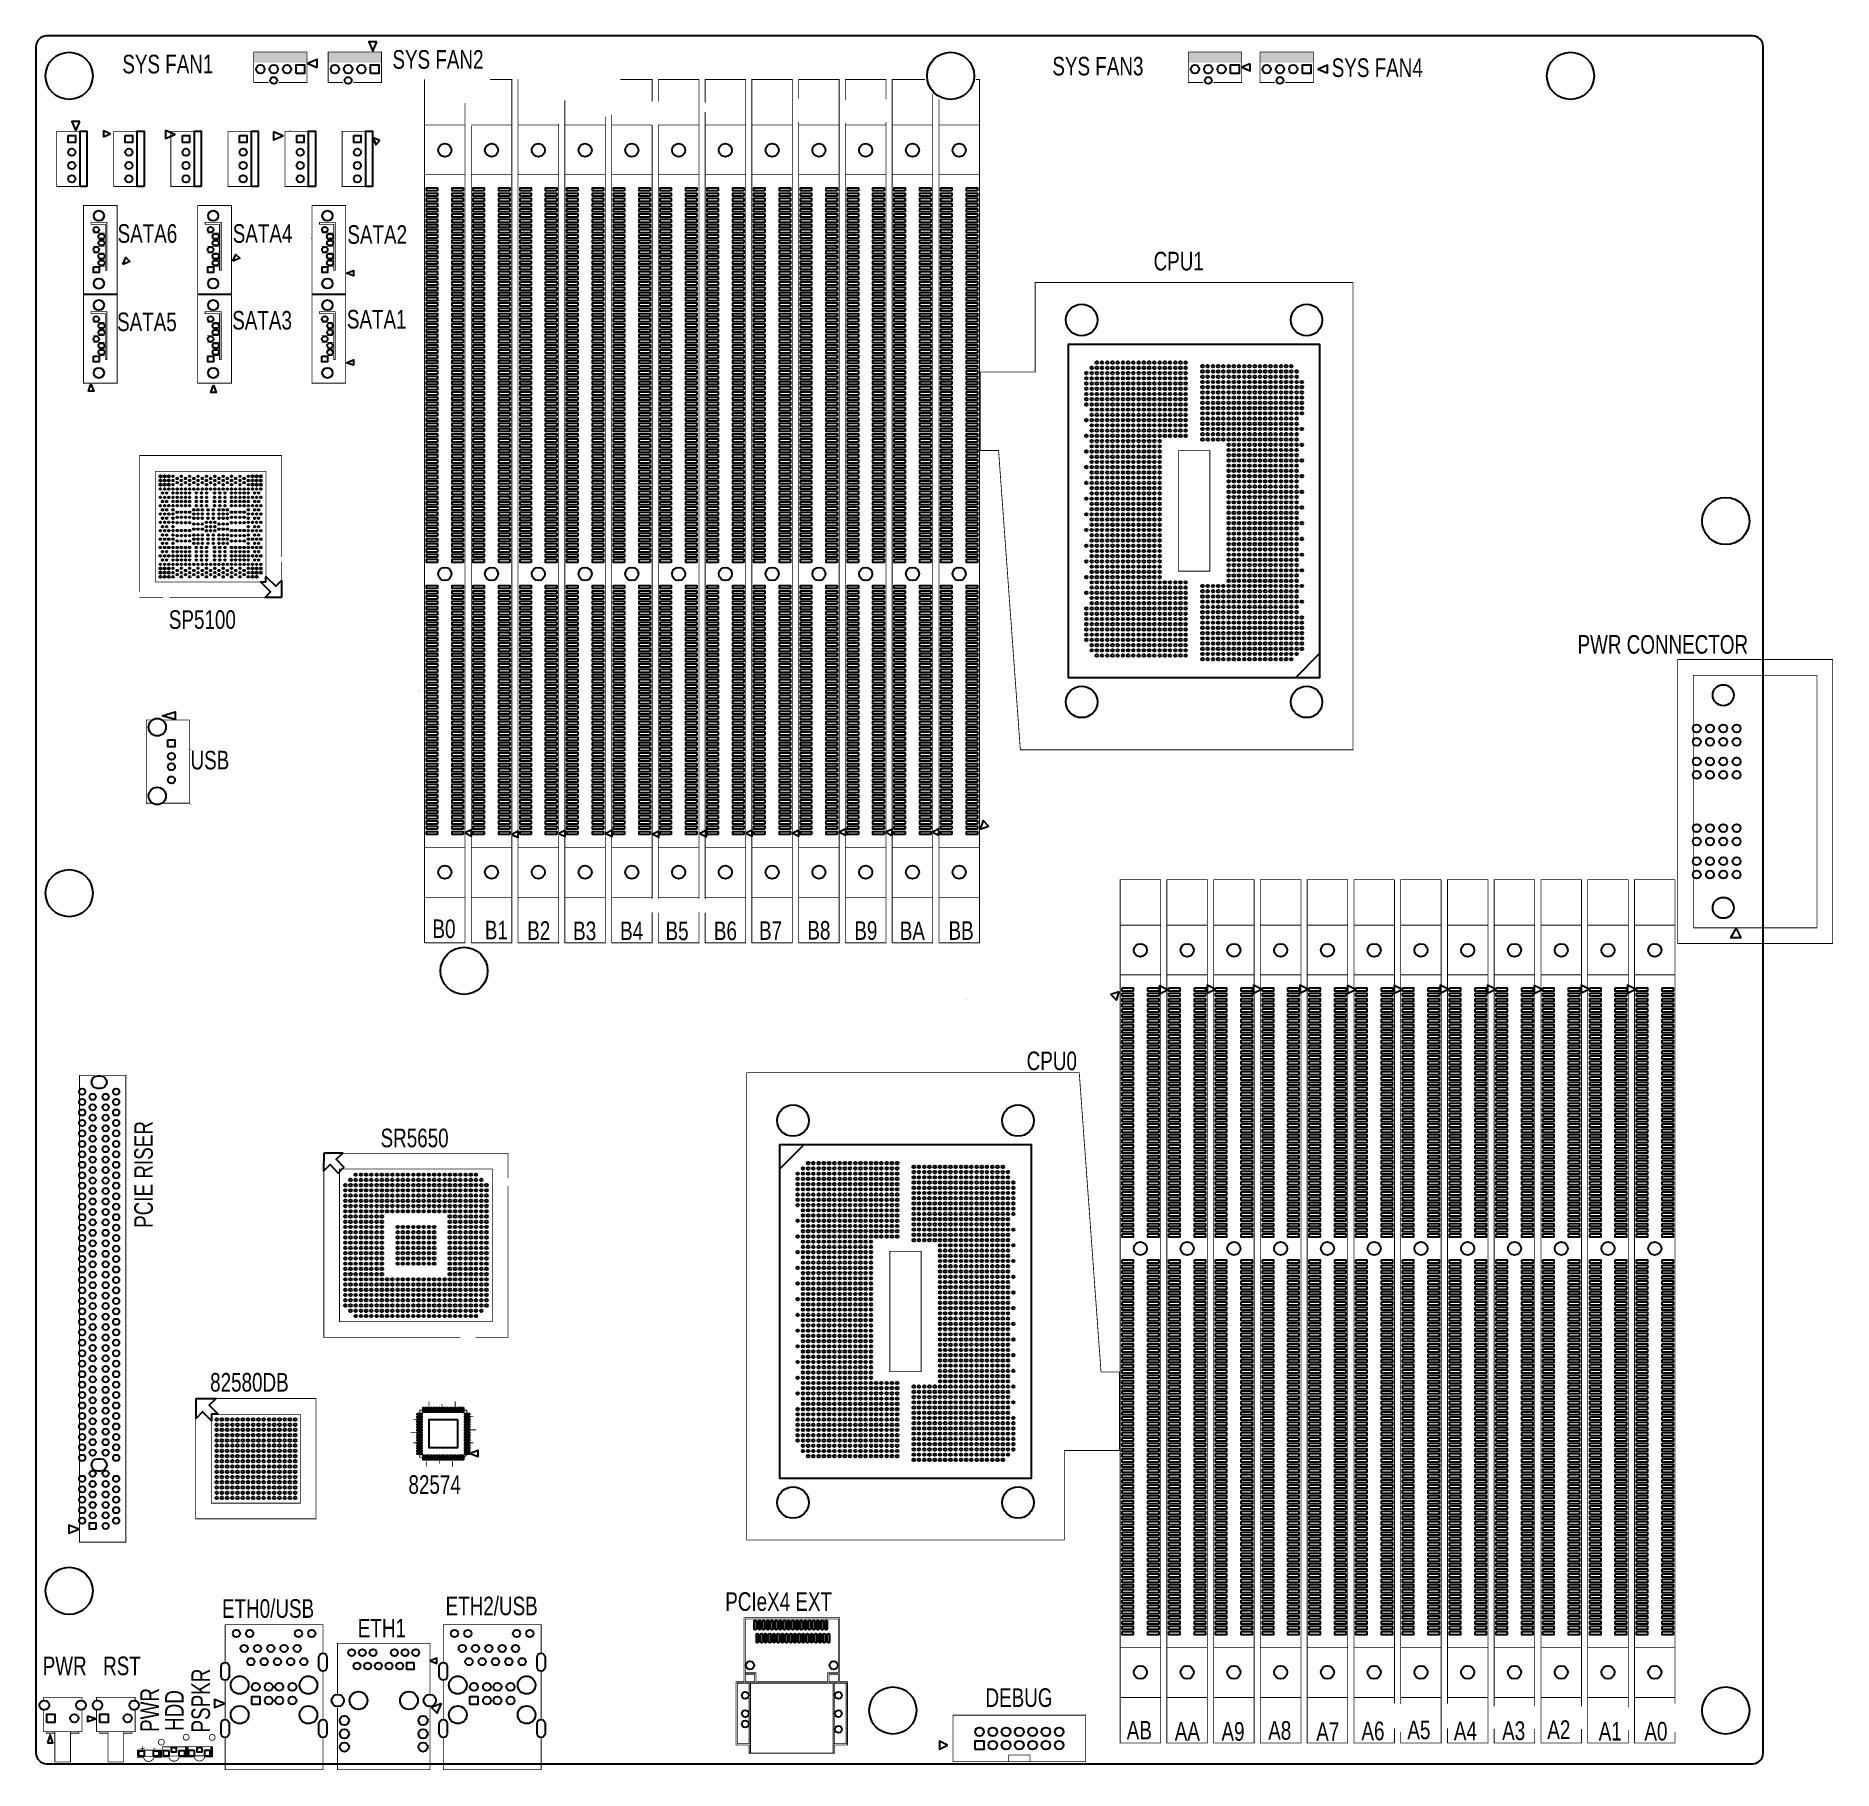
# Model space of a CAD drawing. Extents: x 0 to 344, y -1 to 330.
import ezdxf

# ---------------------------------------------------------------- set-up
doc = ezdxf.new("R2010")
doc.units = 0
for name, color, linetype in [('BOARD_GEOMETRY_OUTLINE', 2, 'CONTINUOUS'), ('BOARD_GEOMETRY_SILKSCREEN_TOP', 1, 'CONTINUOUS'), ('PACKAGE_GEOMETRY_SILKSCREEN_TOP', 3, 'CONTINUOUS'), ('PIN_TOP', 4, 'CONTINUOUS')]:
    doc.layers.add(name, color=color, linetype=linetype)

msp = doc.modelspace()

# ---------------------------------------------------------------- texts
at = {"layer": 'BOARD_GEOMETRY_SILKSCREEN_TOP', "width": 0.757143}
for s, p in [('SYS FAN1', (16.52143, 323.04736)), ('SYS FAN2', (68.15201, 323.935852)), ('SYS FAN3', (194.31635, 322.652644)), ('SYS FAN4', (247.723914, 322.35648)), ('SATA6', (15.611348, 290.670742)), ('SATA4', (37.625782, 290.670742)), ('SATA2', (59.541664, 290.473384)), ('CPU1', (213.66607, 285.386272)), ('SATA5', (15.512542, 273.789648)), ('SATA3', (37.52723, 274.085812)), ('SATA1', (59.443112, 274.28317)), ('SP5100', (25.406858, 216.87536)), ('PWR CONNECTOR', (294.715184, 212.136482)), ('USB', (29.553154, 190.023242)), ('B0', (75.803506, 157.78988)), ('B1', (85.823552, 157.543246)), ('B2', (93.918786, 157.44444)), ('B3', (102.704646, 157.395164)), ('B4', (111.688372, 157.395164)), ('B5', (120.374918, 157.395164)), ('B6', (129.605278, 157.395164)), ('B7', (138.24331, 157.44444)), ('B8', (147.47367, 157.493716)), ('B9', (156.457142, 157.44444)), ('BA', (165.144704, 157.395164)), ('BB', (174.473616, 157.44444)), ('CPU0', (189.402466, 132.546852)), ('SR5650', (65.882266, 117.808248)), ('82580DB', (33.304734, 71.11365)), ('82574', (71.213218, 51.56708)), ('ETH0/USB', (35.574224, 27.874214)), ('ETH2/USB', (78.320138, 28.367736)), ('PCIeX4 EXT', (131.777232, 29.20746)), ('ETH1', (61.537596, 24.122888)), ('PWR', (1.29413, 16.9164)), ('RST', (12.844272, 16.9164)), ('DEBUG', (181.532276, 10.845546)), ('AB', (208.53273, 4.626356)), ('AA', (217.713814, 4.428744)), ('A9', (226.64801, 4.379468)), ('A8', (235.581444, 4.576826)), ('A7', (244.762528, 4.330192)), ('A6', (253.400306, 4.478274)), ('A5', (262.18642, 4.675632)), ('A4', (271.07134, 4.478274)), ('A3', (280.3017, 4.52755)), ('A2', (288.939478, 4.724908)), ('A1', (298.762166, 4.428744)), ('A0', (307.499004, 4.428744))]:
    msp.add_text(s, height=3.556, dxfattribs=at).set_placement(p)
for s, p in [('PCIE RISER', (22.34565, 102.40772)), ('PSPKR', (33.279334, 5.958586)), ('PWR', (23.506176, 6.057138)), ('HDD', (28.2448, 6.25475))]:
    msp.add_text(s, height=3.556, rotation=90, dxfattribs=at).set_placement(p)
at = {"layer": 'PACKAGE_GEOMETRY_SILKSCREEN_TOP', "width": 1.02}
for s, p in [('+', (20.900136, 3.501898)), ('-', (22.923754, 3.370326))]:
    msp.add_text(s, height=1.27, rotation=180, dxfattribs=at).set_placement(p)

# ---------------------------------------------------------------- linework, layer by layer
at = {"layer": 'BOARD_GEOMETRY_OUTLINE'}
for points in [[(330.2, 328.200004, 0.414214), (328.200004, 330.2), (1.999996, 330.2, 0.414214), (0, 328.200004)], [(0, 328.200004), (0, 1.999996, 0.414214), (1.999996, 0), (328.200004, 0, 0.414214), (330.2, 1.999996)]]:
    msp.add_lwpolyline(points, format="xyb", dxfattribs=at)
msp.add_lwpolyline([(0, 328.200004), (0, 1.999996, 0.414214), (1.999996, 0), (328.200004, 0, 0.414214), (330.2, 1.999996), (330.2, 328.200004, 0.414214), (328.200004, 330.2), (1.999996, 330.2, 0.414214)], format="xyb", close=True, dxfattribs=at)
at = {"layer": 'BOARD_GEOMETRY_SILKSCREEN_TOP', "const_width": 0.1524}
for points in [[(15.26794, 311.9247), (15.26794, 311.99074)], [(48.58766, 312.194448), (48.58766, 312.0136)], [(52.705508, 291.58438), (52.63642, 291.58438)], [(52.66182, 291.50818), (52.63642, 291.50818), (52.63642, 291.58438)], [(59.35218, 281.23134), (59.3725, 281.23134)], [(0.38608, 214.66048), (0.38608, 214.68334)], [(73.2536, 205.067408), (73.19518, 205.008988)], [(29.58338, 193.84772), (29.4513, 193.84772)], [(29.6037, 183.19496), (29.6037, 183.35752)], [(75.847702, 145.005552), (75.84694, 145.00479)], [(178.00828, 145.9992), (178.00828, 145.97888)], [(135.01116, 18.560288), (134.99338, 18.542508)]]:
    msp.add_lwpolyline(points, dxfattribs=at)
at = {"layer": 'PACKAGE_GEOMETRY_SILKSCREEN_TOP'}
for points, const_width in [([(41.629838, 327.149968), (51.82997, 327.149968), (51.82997, 321.31), (46.425104, 321.31)], 0.1524), ([(44.494704, 321.31), (41.629838, 321.31), (41.629838, 327.149968)], 0.1524), ([(55.859934, 327.149968), (66.060066, 327.149968), (66.060066, 321.31), (60.6552, 321.31)], 0.1524), ([(58.7248, 321.31), (55.859934, 321.31), (55.859934, 327.149968)], 0.1524), ([(223.154748, 321.31), (220.289882, 321.31), (220.289882, 327.149968)], 0.1524), ([(220.289882, 327.149968), (230.490014, 327.149968), (230.490014, 321.31), (225.085148, 321.31)], 0.1524), ([(236.864652, 321.31), (233.999786, 321.31), (233.999786, 327.149968)], 0.1524), ([(233.999786, 327.149968), (244.199918, 327.149968), (244.199918, 321.31), (238.795052, 321.31)], 0.1524), ([(74.330052, 321.878198), (74.290682, 321.878198), (74.290682, 156.878274)], 0.1524), ([(83.23072, 156.878274), (90.980768, 156.878274), (90.980768, 321.878198), (86.811104, 321.878198)], 0.1524), ([(92.200984, 321.878198), (92.170758, 321.878198), (92.170758, 156.878274)], 0.1524), ([(117.800882, 317.702946), (117.800882, 321.878198), (111.725456, 321.878198)], 0.1524), ([(126.74092, 165.243002), (126.74092, 321.878198), (118.990872, 321.878198), (118.990872, 317.655194)], 0.1524), ([(127.93091, 156.878274), (135.680958, 156.878274), (135.680958, 321.878198), (127.93091, 321.878198), (127.93091, 317.480188)], 0.1524), ([(145.810986, 156.878274), (153.561034, 156.878274), (153.561034, 321.878198), (145.810986, 321.878198), (145.810986, 318.243712)], 0.1524), ([(162.501072, 318.0842), (162.501072, 321.878198), (154.751024, 321.878198), (154.751024, 317.957454)], 0.1524), ([(169.949368, 321.878198), (163.691062, 321.878198), (163.691062, 156.878274)], 0.1524), ([(172.6311, 156.878274), (180.381148, 156.878274), (180.381148, 321.878198), (179.632102, 321.878198)], 0.1524), ([(74.290682, 156.878274), (82.04073, 156.878274), (82.04073, 317.416688)], 0.1524), ([(101.110796, 317.92545), (101.110796, 156.878274)], 0.1524), ([(163.691062, 156.878274), (171.44111, 156.878274), (171.44111, 319.062608)], 0.1524), ([(172.6311, 318.156336), (172.6311, 156.878274)], 0.1524), ([(74.290682, 313.17819), (82.04073, 313.17819)], 0.1524), ([(81.665826, 313.17819), (74.66584, 313.17819)], 0.1524), ([(83.23072, 313.17819), (90.980768, 313.17819)], 0.1524), ([(83.23072, 313.060334), (83.23072, 156.878274)], 0.1524), ([(90.605864, 313.17819), (83.605878, 313.17819)], 0.1524), ([(92.170758, 156.878274), (99.920806, 156.878274), (99.920806, 313.42584)], 0.1524), ([(92.170758, 313.17819), (99.920806, 313.17819)], 0.1524), ([(99.545902, 313.17819), (92.545916, 313.17819)], 0.1524), ([(101.110796, 156.878274), (108.860844, 156.878274), (108.860844, 314.745624)], 0.1524), ([(101.110796, 313.17819), (108.860844, 313.17819)], 0.1524), ([(108.48594, 313.17819), (101.485954, 313.17819)], 0.1524), ([(110.050834, 315.127132), (110.050834, 156.878274)], 0.1524), ([(110.050834, 313.17819), (117.800882, 313.17819)], 0.1524), ([(117.425978, 313.17819), (110.425992, 313.17819)], 0.1524), ([(117.800882, 165.314884), (117.800882, 313.203336)], 0.1524), ([(118.990872, 313.251088), (118.990872, 165.322758)], 0.1524), ([(118.990872, 313.17819), (126.74092, 313.17819)], 0.1524), ([(126.366016, 313.17819), (119.36603, 313.17819)], 0.1524), ([(127.93091, 315.683646), (127.93091, 165.259004)], 0.1524), ([(127.93091, 313.17819), (135.680958, 313.17819)], 0.1524), ([(135.306054, 313.17819), (128.306068, 313.17819)], 0.1524), ([(136.870948, 313.17819), (144.620996, 313.17819)], 0.1524), ([(144.246092, 313.17819), (137.246106, 313.17819)], 0.1524), ([(145.810986, 313.744102), (145.810986, 156.878274)], 0.1524), ([(145.810986, 313.17819), (153.561034, 313.17819)], 0.1524), ([(153.18613, 313.17819), (146.186144, 313.17819)], 0.1524), ([(154.751024, 156.878274), (162.501072, 156.878274), (162.501072, 313.743848)], 0.1524), ([(154.751024, 313.63285), (154.751024, 156.878274)], 0.1524), ([(154.751024, 313.17819), (162.501072, 313.17819)], 0.1524), ([(162.126168, 313.17819), (155.126182, 313.17819)], 0.1524), ([(163.691062, 313.17819), (171.44111, 313.17819)], 0.1524), ([(171.066206, 313.17819), (164.06622, 313.17819)], 0.1524), ([(172.6311, 313.17819), (180.381148, 313.17819)], 0.1524), ([(180.006244, 313.17819), (173.006258, 313.17819)], 0.1524), ([(74.290682, 303.678336), (82.04073, 303.678336)], 0.1524), ([(83.23072, 303.678336), (90.980768, 303.678336)], 0.1524), ([(92.170758, 303.678336), (99.920806, 303.678336)], 0.1524), ([(101.110796, 303.678336), (108.860844, 303.678336)], 0.1524), ([(110.050834, 303.678336), (117.800882, 303.678336)], 0.1524), ([(118.990872, 303.678336), (126.74092, 303.678336)], 0.1524), ([(127.93091, 303.678336), (135.680958, 303.678336)], 0.1524), ([(136.870948, 303.678336), (144.620996, 303.678336)], 0.1524), ([(145.810986, 303.678336), (153.561034, 303.678336)], 0.1524), ([(154.751024, 303.678336), (162.501072, 303.678336)], 0.1524), ([(163.691062, 303.678336), (171.44111, 303.678336)], 0.1524), ([(172.6311, 303.678336), (180.381148, 303.678336)], 0.1524), ([(13.132054, 292.534848), (10.9474, 292.534848)], 0.1016), ([(34.972244, 292.535102), (32.78759, 292.535102)], 0.1016), ([(56.814212, 292.535102), (54.629558, 292.535102)], 0.1016), ([(13.132054, 289.994848), (10.9474, 289.994848)], 0.1016), ([(13.132054, 288.724848), (10.9474, 288.724848)], 0.1016), ([(13.132054, 291.264848), (11.963654, 291.264848)], 0.1016), ([(34.972244, 289.995102), (32.78759, 289.995102)], 0.1016), ([(34.972244, 288.725102), (32.78759, 288.725102)], 0.1016), ([(34.972244, 291.265102), (33.803844, 291.265102)], 0.1016), ([(56.814212, 289.995102), (54.629558, 289.995102)], 0.1016), ([(56.814212, 288.725102), (54.629558, 288.725102)], 0.1016), ([(56.814212, 291.265102), (55.645812, 291.265102)], 0.1016), ([(13.132054, 286.184848), (10.9474, 286.184848)], 0.1016), ([(11.963654, 287.454848), (13.132054, 287.454848)], 0.1016), ([(34.972244, 286.185102), (32.78759, 286.185102)], 0.1016), ([(33.803844, 287.455102), (34.972244, 287.455102)], 0.1016), ([(56.814212, 286.185102), (54.629558, 286.185102)], 0.1016), ([(55.645812, 287.455102), (56.814212, 287.455102)], 0.1016), ([(13.132308, 275.455126), (10.947654, 275.455126)], 0.1016), ([(34.972244, 275.455126), (32.78759, 275.455126)], 0.1016), ([(56.812434, 275.455126), (54.62778, 275.455126)], 0.1016), ([(13.132308, 272.915126), (10.947654, 272.915126)], 0.1016), ([(13.132308, 271.645126), (10.947654, 271.645126)], 0.1016), ([(13.132308, 274.185126), (11.963908, 274.185126)], 0.1016), ([(34.972244, 272.915126), (32.78759, 272.915126)], 0.1016), ([(34.972244, 271.645126), (32.78759, 271.645126)], 0.1016), ([(34.972244, 274.185126), (33.803844, 274.185126)], 0.1016), ([(56.812434, 272.915126), (54.62778, 272.915126)], 0.1016), ([(56.812434, 271.645126), (54.62778, 271.645126)], 0.1016), ([(56.812434, 274.185126), (55.644034, 274.185126)], 0.1016), ([(13.132308, 269.105126), (10.947654, 269.105126)], 0.1016), ([(11.963908, 270.375126), (13.132308, 270.375126)], 0.1016), ([(34.972244, 269.105126), (32.78759, 269.105126)], 0.1016), ([(33.803844, 270.375126), (34.972244, 270.375126)], 0.1016), ([(56.812434, 269.105126), (54.62778, 269.105126)], 0.1016), ([(55.644034, 270.375126), (56.812434, 270.375126)], 0.1016), ([(19.82089, 223.901254), (19.82089, 250.008136), (46.97095, 250.008136), (46.97095, 230.61422)], 0.1524), ([(22.820884, 225.85807), (22.820884, 247.008142)], 0.1016), ([(22.820884, 247.008142), (43.970956, 247.008142)], 0.1016), ([(43.970956, 247.008142), (43.970956, 225.85807)], 0.1016), ([(46.97095, 229.7303), (46.97095, 222.858076)], 0.1524), ([(43.970956, 225.85807), (22.820884, 225.85807)], 0.1016), ([(24.28494, 222.858076), (19.82089, 222.858076), (19.82089, 222.885254)], 0.1524), ([(46.97095, 222.858076), (25.47874, 222.858076)], 0.1524), ([(316.868048, 198.518526), (316.868048, 208.018126), (340.488016, 208.018126)], 0.1524), ([(340.488016, 208.018126), (340.488016, 159.758126), (316.868048, 159.758126)], 0.1524), ([(330.197968, 159.758126), (330.197968, 208.018126)], 0.1524), ([(22.0599, 199.474328), (21.09978, 199.474328), (21.09978, 183.574436), (22.0599, 183.574436)], 0.1524), ([(24.3459, 183.574436), (29.37002, 183.574436), (29.37002, 199.474328)], 0.1524), ([(29.37002, 199.474328), (24.3459, 199.474328)], 0.1524), ([(316.868048, 195.978526), (316.868048, 197.197726)], 0.1524), ([(316.868048, 192.143126), (316.868048, 194.632326)], 0.1524), ([(316.868048, 189.628526), (316.868048, 190.847726)], 0.1524), ([(316.868048, 179.468526), (316.868048, 188.333126)], 0.1524), ([(316.868048, 176.928526), (316.868048, 178.147726)], 0.1524), ([(316.868048, 173.042326), (316.868048, 175.607726)], 0.1524), ([(74.290682, 175.078136), (82.04073, 175.078136)], 0.1524), ([(83.23072, 175.078136), (90.980768, 175.078136)], 0.1524), ([(92.170758, 175.078136), (99.920806, 175.078136)], 0.1524), ([(101.110796, 175.078136), (108.860844, 175.078136)], 0.1524), ([(110.050834, 175.078136), (117.800882, 175.078136)], 0.1524), ([(118.990872, 175.078136), (126.74092, 175.078136)], 0.1524), ([(127.93091, 175.078136), (135.680958, 175.078136)], 0.1524), ([(136.870948, 175.078136), (144.620996, 175.078136)], 0.1524), ([(145.810986, 175.078136), (153.561034, 175.078136)], 0.1524), ([(154.751024, 175.078136), (162.501072, 175.078136)], 0.1524), ([(163.691062, 175.078136), (171.44111, 175.078136)], 0.1524), ([(172.6311, 175.078136), (180.381148, 175.078136)], 0.1524), ([(316.868048, 170.680126), (316.868048, 171.772326)], 0.1524), ([(259.715254, 168.959784), (251.965206, 168.959784), (251.965206, 3.95986), (259.715254, 3.95986), (259.715254, 6.709918)], 0.1524), ([(259.715254, 11.543284), (259.715254, 168.959784)], 0.1524), ([(260.905244, 6.02615), (260.905244, 3.95986), (268.655292, 3.95986), (268.655292, 168.959784)], 0.1524), ([(268.655292, 168.959784), (260.905244, 168.959784), (260.905244, 11.400282)], 0.1524), ([(269.845282, 6.757416), (269.845282, 3.95986), (277.59533, 3.95986), (277.59533, 168.959784)], 0.1524), ([(277.59533, 168.959784), (269.845282, 168.959784), (269.845282, 11.47953)], 0.1524), ([(286.535368, 168.959784), (278.78532, 168.959784), (278.78532, 10.98677)], 0.1524), ([(286.535368, 10.95502), (286.535368, 168.959784)], 0.1524), ([(295.475406, 168.959784), (287.725358, 168.959784), (287.725358, 3.95986), (295.475406, 3.95986), (295.475406, 6.630416)], 0.1524), ([(295.475406, 10.98677), (295.475406, 168.959784)], 0.1524), ([(304.415444, 168.959784), (296.665396, 168.959784), (296.665396, 3.95986), (304.415444, 3.95986), (304.415444, 6.471158)], 0.1524), ([(304.415444, 10.795762), (304.415444, 168.959784)], 0.1524), ([(313.355482, 168.959784), (305.605434, 168.959784), (305.605434, 3.95986), (313.355482, 3.95986), (313.355482, 6.08965)], 0.1524), ([(313.355482, 11.47953), (313.355482, 168.959784)], 0.1524), ([(316.868048, 159.758126), (316.868048, 169.232326)], 0.1524), ([(82.04073, 165.578282), (74.290682, 165.578282)], 0.1524), ([(74.66584, 165.578282), (81.665826, 165.578282)], 0.1524), ([(90.980768, 165.578282), (83.23072, 165.578282)], 0.1524), ([(83.605878, 165.578282), (90.605864, 165.578282)], 0.1524), ([(99.920806, 165.578282), (92.170758, 165.578282)], 0.1524), ([(92.545916, 165.578282), (99.545902, 165.578282)], 0.1524), ([(108.860844, 165.578282), (101.110796, 165.578282)], 0.1524), ([(101.485954, 165.578282), (108.48594, 165.578282)], 0.1524), ([(117.800882, 165.578282), (110.050834, 165.578282)], 0.1524), ([(110.425992, 165.578282), (117.425978, 165.578282)], 0.1524), ([(126.74092, 165.578282), (118.990872, 165.578282)], 0.1524), ([(119.36603, 165.578282), (126.366016, 165.578282)], 0.1524), ([(135.680958, 165.578282), (127.93091, 165.578282)], 0.1524), ([(128.306068, 165.578282), (135.306054, 165.578282)], 0.1524), ([(144.620996, 165.578282), (136.870948, 165.578282)], 0.1524), ([(137.246106, 165.578282), (144.246092, 165.578282)], 0.1524), ([(153.561034, 165.578282), (145.810986, 165.578282)], 0.1524), ([(146.186144, 165.578282), (153.18613, 165.578282)], 0.1524), ([(162.501072, 165.578282), (154.751024, 165.578282)], 0.1524), ([(155.126182, 165.578282), (162.126168, 165.578282)], 0.1524), ([(171.44111, 165.578282), (163.691062, 165.578282)], 0.1524), ([(164.06622, 165.578282), (171.066206, 165.578282)], 0.1524), ([(180.381148, 165.578282), (172.6311, 165.578282)], 0.1524), ([(173.006258, 165.578282), (180.006244, 165.578282)], 0.1524), ([(110.050834, 156.878274), (117.800882, 156.878274), (117.800882, 162.699446)], 0.1524), ([(118.990872, 156.878274), (126.74092, 156.878274), (126.74092, 162.794442)], 0.1524), ([(118.990872, 162.635692), (118.990872, 156.878274)], 0.1524), ([(127.93091, 162.667442), (127.93091, 156.878274)], 0.1524), ([(207.265016, 160.259776), (215.015064, 160.259776)], 0.1524), ([(214.639906, 160.259776), (207.63992, 160.259776)], 0.1524), ([(216.205054, 160.259776), (223.955102, 160.259776)], 0.1524), ([(223.579944, 160.259776), (216.579958, 160.259776)], 0.1524), ([(225.145092, 160.259776), (232.89514, 160.259776)], 0.1524), ([(232.519982, 160.259776), (225.519996, 160.259776)], 0.1524), ([(234.08513, 160.259776), (241.835178, 160.259776)], 0.1524), ([(241.46002, 160.259776), (234.460034, 160.259776)], 0.1524), ([(243.025168, 160.259776), (250.775216, 160.259776)], 0.1524), ([(250.400058, 160.259776), (243.400072, 160.259776)], 0.1524), ([(251.965206, 160.259776), (259.715254, 160.259776)], 0.1524), ([(259.340096, 160.259776), (252.34011, 160.259776)], 0.1524), ([(260.905244, 160.259776), (268.655292, 160.259776)], 0.1524), ([(268.280134, 160.259776), (261.280148, 160.259776)], 0.1524), ([(269.845282, 160.259776), (277.59533, 160.259776)], 0.1524), ([(277.220172, 160.259776), (270.220186, 160.259776)], 0.1524), ([(278.78532, 160.259776), (286.535368, 160.259776)], 0.1524), ([(286.16021, 160.259776), (279.160224, 160.259776)], 0.1524), ([(287.725358, 160.259776), (295.475406, 160.259776)], 0.1524), ([(295.100248, 160.259776), (288.100262, 160.259776)], 0.1524), ([(296.665396, 160.259776), (304.415444, 160.259776)], 0.1524), ([(304.040286, 160.259776), (297.0403, 160.259776)], 0.1524), ([(305.605434, 160.259776), (313.355482, 160.259776)], 0.1524), ([(312.980324, 160.259776), (305.980338, 160.259776)], 0.1524), ([(215.015064, 150.759922), (207.265016, 150.759922)], 0.1524), ([(223.955102, 150.759922), (216.205054, 150.759922)], 0.1524), ([(232.89514, 150.759922), (225.145092, 150.759922)], 0.1524), ([(241.835178, 150.759922), (234.08513, 150.759922)], 0.1524), ([(250.775216, 150.759922), (243.025168, 150.759922)], 0.1524), ([(259.715254, 150.759922), (251.965206, 150.759922)], 0.1524), ([(268.655292, 150.759922), (260.905244, 150.759922)], 0.1524), ([(277.59533, 150.759922), (269.845282, 150.759922)], 0.1524), ([(286.535368, 150.759922), (278.78532, 150.759922)], 0.1524), ([(295.475406, 150.759922), (287.725358, 150.759922)], 0.1524), ([(304.415444, 150.759922), (296.665396, 150.759922)], 0.1524), ([(313.355482, 150.759922), (305.605434, 150.759922)], 0.1524), ([(11.247882, 131.563364), (8.336026, 131.563364), (8.336026, 128.985264)], 0.1524), ([(8.336026, 45.927264), (8.336026, 42.333164), (17.186148, 42.333164), (17.186148, 131.563364), (12.898882, 131.563364)], 0.1524), ([(8.336026, 126.978664), (8.336026, 127.918464)], 0.1524), ([(8.336026, 124.972064), (8.336026, 125.911864)], 0.1524), ([(8.336026, 122.990864), (8.336026, 123.905264)], 0.1524), ([(8.336026, 120.984264), (8.336026, 121.924064)], 0.1524), ([(8.336026, 118.977664), (8.336026, 119.917464)], 0.1524), ([(8.336026, 116.971064), (8.336026, 117.910864)], 0.1524), ([(8.336026, 114.989864), (8.336026, 115.929664)], 0.1524), ([(8.336026, 112.983264), (8.336026, 113.923064)], 0.1524), ([(81.04124, 81.468214), (55.036212, 81.468214), (55.036212, 116.668042)], 0.1524), ([(55.036212, 116.668042), (90.23604, 116.668042), (90.23604, 111.893858)], 0.1524), ([(8.336026, 110.976664), (8.336026, 111.916464)], 0.1524), ([(8.336026, 108.970064), (8.336026, 109.935264)], 0.1524), ([(90.23604, 110.407958), (90.23604, 81.468214), (84.08924, 81.468214)], 0.1524), ([(8.336026, 106.988864), (8.336026, 107.928664)], 0.1524), ([(8.336026, 104.982264), (8.336026, 105.922064)], 0.1524), ([(8.336026, 102.975664), (8.336026, 103.915464)], 0.1524), ([(8.336026, 100.969064), (8.336026, 101.908864)], 0.1524), ([(8.336026, 98.987864), (8.336026, 99.927664)], 0.1524), ([(8.336026, 96.981264), (8.336026, 97.921064)], 0.1524), ([(8.336026, 94.974664), (8.336026, 95.914464)], 0.1524), ([(8.336026, 92.993464), (8.336026, 93.907864)], 0.1524), ([(8.336026, 90.986864), (8.336026, 91.901264)], 0.1524), ([(8.336026, 88.980264), (8.336026, 89.920064)], 0.1524), ([(8.336026, 86.973664), (8.336026, 87.913464)], 0.1524), ([(8.336026, 84.992464), (8.336026, 85.906864)], 0.1524), ([(8.336026, 82.985864), (8.336026, 83.925664)], 0.1524), ([(8.336026, 80.979264), (8.336026, 81.919064)], 0.1524), ([(8.336026, 78.972664), (8.336026, 79.912464)], 0.1524), ([(8.336026, 76.991464), (8.336026, 77.905864)], 0.1524), ([(8.336026, 74.984864), (8.336026, 75.924664)], 0.1524), ([(8.336026, 72.978264), (8.336026, 73.918064)], 0.1524), ([(8.336026, 70.971664), (8.336026, 71.911464)], 0.1524), ([(8.336026, 68.990464), (8.336026, 69.904864)], 0.1524), ([(75.13447, 68.265548), (75.13447, 69.281548)], 0.1524), ([(77.634592, 68.265548), (77.634592, 68.773548)], 0.1524), ([(80.13446, 68.265548), (80.13446, 69.281548)], 0.1524), ([(8.336026, 66.983864), (8.336026, 67.923664)], 0.1524), ([(8.336026, 64.977264), (8.336026, 65.917064)], 0.1524), ([(72.677528, 65.808606), (72.169528, 65.808606)], 0.1524), ([(73.38441, 67.097148), (73.38441, 67.558666), (73.871328, 67.558666)], 0.1524), ([(81.897728, 67.558666), (82.359246, 67.558666), (82.384646, 67.533266), (82.384646, 67.071748)], 0.1524), ([(83.091528, 66.308478), (83.599528, 66.308478)], 0.1524), ([(8.336026, 62.970664), (8.336026, 63.910464)], 0.1524), ([(8.336026, 60.989464), (8.336026, 61.929264)], 0.1524), ([(72.677528, 63.308484), (71.661528, 63.308484)], 0.1524), ([(83.091528, 63.80861), (84.107528, 63.80861)], 0.1524), ([(8.336026, 58.982864), (8.336026, 59.922664)], 0.1524), ([(72.677528, 61.308488), (72.169528, 61.308488)], 0.1524), ([(73.845928, 58.55843), (73.38441, 58.55843), (73.38441, 59.045348)], 0.1524), ([(82.371946, 59.05373), (81.889346, 58.57113)], 0.1524), ([(83.091528, 61.308488), (83.599528, 61.308488)], 0.1524), ([(8.336026, 54.969664), (8.336026, 57.916064)], 0.1524), ([(74.634598, 57.775348), (74.634598, 56.759348)], 0.1524), ([(77.134466, 57.851548), (77.134466, 57.343548)], 0.1524), ([(79.634588, 57.775348), (79.634588, 56.759348)], 0.1524), ([(8.336026, 52.988464), (8.336026, 53.928264)], 0.1524), ([(8.336026, 50.981864), (8.336026, 51.921664)], 0.1524), ([(8.336026, 48.975264), (8.336026, 49.915064)], 0.1524), ([(8.336026, 46.968664), (8.336026, 47.908464)], 0.1524), ([(136.59993, 2.00025), (136.34974, 2.00025), (136.34974, 3.580384), (133.849872, 3.580384), (133.849872, 15.65021), (135.349742, 15.65021), (135.349742, 27.900376), (153.649934, 27.900376), (153.649934, 15.65021), (155.149804, 15.65021), (155.149804, 3.580384), (152.649936, 3.580384), (152.649936, 2.00025), (152.399746, 2.00025)], 0.1524), ([(36.169854, 26.549858), (36.169854, 19.509994)], 0.1524), ([(54.870096, 21.262594), (54.870096, 26.549858), (36.169854, 26.549858)], 0.1524), ([(77.879702, 26.549858), (77.879702, 19.509994)], 0.1524), ([(96.579944, 21.262594), (96.579944, 26.549858), (77.879702, 26.549858)], 0.1524), ([(75.32497, 13.402056), (75.32497, 22.990048), (57.645046, 22.990048), (57.645046, 13.402056)], 0.1524), ([(215.015064, 22.159722), (207.265016, 22.159722)], 0.1524), ([(223.955102, 22.159722), (216.205054, 22.159722)], 0.1524), ([(232.89514, 22.159722), (225.145092, 22.159722)], 0.1524), ([(241.835178, 22.159722), (234.08513, 22.159722)], 0.1524), ([(250.775216, 22.159722), (243.025168, 22.159722)], 0.1524), ([(259.715254, 22.159722), (251.965206, 22.159722)], 0.1524), ([(268.655292, 22.159722), (260.905244, 22.159722)], 0.1524), ([(277.59533, 22.159722), (269.845282, 22.159722)], 0.1524), ([(286.535368, 22.159722), (278.78532, 22.159722)], 0.1524), ([(295.475406, 22.159722), (287.725358, 22.159722)], 0.1524), ([(304.415444, 22.159722), (296.665396, 22.159722)], 0.1524), ([(313.355482, 22.159722), (305.605434, 22.159722)], 0.1524), ([(54.870096, 8.569198), (54.870096, 17.535652)], 0.1524), ([(96.579944, 8.569198), (96.579944, 17.535652)], 0.1524), ([(36.169854, 15.801594), (36.169854, 8.569198)], 0.1524), ([(77.879702, 15.801594), (77.879702, 8.569198)], 0.1524), ([(134.099808, 15.400274), (136.34974, 15.400274), (136.34974, 13.415518)], 0.1524), ([(136.34974, 7.192518), (136.34974, 3.83032), (134.099808, 3.83032), (134.099808, 15.400274)], 0.1524), ([(154.899868, 15.400274), (152.649936, 15.400274), (152.649936, 13.339318)], 0.1524), ([(152.649936, 6.227318), (152.649936, 3.83032), (154.899868, 3.83032), (154.899868, 15.400274)], 0.1524), ([(1.405382, 12.084304), (1.405382, 12.680696)], 0.1524), ([(1.405382, 12.680696), (8.805418, 12.680696), (8.805418, 12.084304)], 0.1524), ([(8.805418, 10.280904), (8.805418, 6.130798), (1.405382, 6.130798), (1.405382, 10.280904)], 0.1524), ([(11.569954, 12.083796), (11.569954, 12.680188)], 0.1524), ([(11.569954, 12.680188), (18.96999, 12.680188), (18.96999, 12.083796)], 0.1524), ([(18.96999, 10.280396), (18.96999, 6.13029), (11.569954, 6.13029), (11.569954, 10.280396)], 0.1524), ([(57.645046, -1.139952), (75.32497, -1.139952), (75.32497, 10.735056)], 0.1524), ([(57.645046, 10.735056), (57.645046, -1.139952)], 0.1524), ([(136.34974, 12.577318), (136.34974, 9.859518)], 0.1524), ([(152.649936, 12.704318), (152.649936, 9.935718)], 0.1524), ([(215.015064, 12.659868), (207.265016, 12.659868)], 0.1524), ([(207.63992, 12.659868), (214.639906, 12.659868)], 0.1524), ([(223.955102, 12.659868), (216.205054, 12.659868)], 0.1524), ([(216.579958, 12.659868), (223.579944, 12.659868)], 0.1524), ([(232.89514, 12.659868), (225.145092, 12.659868)], 0.1524), ([(225.519996, 12.659868), (232.519982, 12.659868)], 0.1524), ([(241.835178, 12.659868), (234.08513, 12.659868)], 0.1524), ([(234.460034, 12.659868), (241.46002, 12.659868)], 0.1524), ([(250.775216, 12.659868), (243.025168, 12.659868)], 0.1524), ([(243.400072, 12.659868), (250.400058, 12.659868)], 0.1524), ([(259.715254, 12.659868), (251.965206, 12.659868)], 0.1524), ([(252.34011, 12.659868), (259.340096, 12.659868)], 0.1524), ([(268.655292, 12.659868), (260.905244, 12.659868)], 0.1524), ([(261.280148, 12.659868), (268.280134, 12.659868)], 0.1524), ([(277.59533, 12.659868), (269.845282, 12.659868)], 0.1524), ([(270.220186, 12.659868), (277.220172, 12.659868)], 0.1524), ([(286.535368, 12.659868), (278.78532, 12.659868)], 0.1524), ([(279.160224, 12.659868), (286.16021, 12.659868)], 0.1524), ([(295.475406, 12.659868), (287.725358, 12.659868)], 0.1524), ([(288.100262, 12.659868), (295.100248, 12.659868)], 0.1524), ([(304.415444, 12.659868), (296.665396, 12.659868)], 0.1524), ([(297.0403, 12.659868), (304.040286, 12.659868)], 0.1524), ([(313.355482, 12.659868), (305.605434, 12.659868)], 0.1524), ([(305.980338, 12.659868), (312.980324, 12.659868)], 0.1524), ([(136.34974, 9.224518), (136.34974, 7.878318)], 0.1524), ([(152.649936, 9.173718), (152.649936, 7.040118)], 0.1524), ([(2.00533, 6.130798), (2.00533, 5.830824), (3.6068, 5.830824)], 0.1524), ([(3.605276, 6.130798), (3.605276, 0.330708), (6.605524, 0.330708), (6.605524, 6.130798)], 0.1524), ([(6.6548, 5.830824), (8.20547, 5.830824), (8.20547, 6.130798)], 0.1524), ([(12.169902, 6.13029), (12.169902, 5.830316), (13.771372, 5.830316)], 0.1524), ([(13.769848, 6.13029), (13.769848, 0.3302), (16.770096, 0.3302), (16.770096, 6.13029)], 0.1524), ([(16.819372, 5.830316), (18.370042, 5.830316), (18.370042, 6.13029)], 0.1524), ([(36.169854, 4.879594), (36.169854, -1.130046), (54.870096, -1.130046), (54.870096, 4.828794)], 0.1524), ([(77.879702, 4.879594), (77.879702, -1.130046), (96.579944, -1.130046), (96.579944, 4.828794)], 0.1524), ([(278.78532, 6.662166), (278.78532, 3.95986), (286.535368, 3.95986), (286.535368, 6.598412)], 0.1524), ([(22.547072, 1.21285), (23.715472, 1.21285), (23.715472, 2.58445), (19.397472, 2.58445), (19.397472, 1.21285), (20.565872, 1.21285)], 0.1524), ([(22.420072, 1.423924), (20.692872, 1.423924)], 0.1524), ([(23.817072, 1.13665), (23.817072, 2.66065)], 0.1524), ([(23.918672, 1.13665), (23.918672, 2.66065)], 0.1524), ([(24.020272, 1.13665), (24.020272, 2.66065)], 0.1524), ([(27.381962, 1.25857), (28.550362, 1.25857), (28.550362, 3.21437), (24.232362, 3.21437), (24.232362, 1.25857), (25.400762, 1.25857)], 0.1524), ([(27.254962, 1.469644), (25.527762, 1.469644)], 0.1524), ([(28.677362, 1.18237), (28.677362, 3.29057)], 0.1524), ([(28.804362, 1.18237), (28.804362, 3.29057)], 0.1524), ([(28.905962, 1.18237), (28.905962, 3.29057)], 0.1524), ([(32.25673, 1.289558), (33.42513, 1.289558), (33.42513, 3.245358), (29.10713, 3.245358), (29.10713, 1.289558), (30.27553, 1.289558)], 0.1524), ([(32.12973, 1.500632), (30.40253, 1.500632)], 0.1524), ([(33.55213, 1.213358), (33.55213, 3.321558)], 0.1524), ([(33.67913, 1.213358), (33.67913, 3.321558)], 0.1524), ([(33.78073, 1.213358), (33.78073, 3.321558)], 0.1524), ([(185.944764, 0.38481), (185.944764, 1.65481), (190.054992, 1.65481), (190.054992, 0.38481)], 0.1524)]:
    msp.add_lwpolyline(points, dxfattribs=dict(at, const_width=const_width))
for points in [[(65.138808, 329.10145), (63.614808, 329.10145), (64.376808, 327.32345)], [(53.741828, 324.149466), (53.741828, 325.673466), (51.963828, 324.911466)], [(232.119678, 324.874636), (230.55834, 324.2056), (232.119678, 323.536564)], [(246.897652, 323.088), (246.897652, 324.612), (245.119652, 323.85)], [(8.40232, 313.85256), (6.87832, 313.85256), (7.64032, 312.07456)], [(9.74979, 301.425102), (8.450072, 301.425102), (8.450072, 311.984898), (9.74979, 311.984898)], [(12.89939, 310.94426), (14.202664, 311.502806), (12.89939, 312.061352)], [(20.669758, 301.425102), (19.37004, 301.425102), (19.37004, 311.984898), (20.669758, 311.984898)], [(24.765508, 312.153808), (24.765508, 310.629808), (26.543508, 311.391808)], [(31.589726, 301.425102), (30.290008, 301.425102), (30.290008, 311.984898), (31.589726, 311.984898)], [(42.509948, 301.425102), (41.21023, 301.425102), (41.21023, 311.984898), (42.509948, 311.984898)], [(45.42917, 311.877964), (45.42917, 310.353964), (47.20717, 311.115964)], [(53.429916, 301.425102), (52.130198, 301.425102), (52.130198, 311.984898), (53.429916, 311.984898)], [(64.349884, 301.425102), (63.050166, 301.425102), (63.050166, 311.984898), (64.349884, 311.984898)], [(65.723516, 310.187848), (64.4398, 310.701436), (64.953388, 309.41772)], [(16.635222, 286.50184), (17.210024, 287.830768), (17.928336, 287.112456)], [(37.661596, 287.133284), (38.236398, 288.462466), (38.954964, 287.744154)], [(59.366912, 284.838902), (60.713112, 285.372302), (60.713112, 284.356302)], [(59.365134, 267.758926), (60.711334, 268.292326), (60.711334, 267.276326)], [(245.410736, 207.523588), (197.410832, 207.523588), (197.410832, 271.323816), (245.410736, 271.323816)], [(10.508996, 263.658096), (11.042396, 262.311896), (10.026396, 262.311896)], [(33.928304, 263.43356), (34.461704, 262.08736), (33.445704, 262.08736)], [(46.94682, 222.907606), (43.79722, 222.907606), (44.83862, 223.974406), (43.02506, 225.836988), (43.02506, 225.901504), (43.952922, 225.901504), (43.952922, 226.82962), (44.017184, 226.82962), (45.88002, 225.015806), (46.94682, 226.133406)], [(245.413784, 210.594702), (245.413784, 207.521302), (240.790984, 207.521302), (245.413784, 212.144102)], [(24.129492, 200.29424), (26.647648, 201.026776), (26.647648, 199.538844)], [(153.568908, 178.052984), (154.809444, 177.432716), (154.809444, 178.673252)], [(171.369482, 178.053238), (172.605954, 177.435002), (172.605954, 178.671474)], [(180.51907, 178.629564), (182.135526, 179.168298), (181.057804, 180.24602)], [(82.072226, 177.870358), (83.262724, 177.275236), (83.262724, 178.465734)], [(90.97264, 177.607722), (92.197936, 176.995074), (92.197936, 178.22037)], [(99.960176, 177.76698), (101.148388, 177.172874), (101.148388, 178.361086)], [(108.97997, 177.79873), (110.184438, 177.196496), (110.187994, 177.200052), (110.187994, 178.402742)], [(117.951504, 177.67173), (119.093996, 177.100484), (119.093996, 178.242976)], [(126.939548, 177.76698), (128.186434, 177.143664), (128.186434, 178.39055)], [(135.73633, 177.830734), (136.911588, 177.242978), (136.911588, 178.41849)], [(144.708118, 177.86223), (145.852134, 177.290222), (145.852134, 178.434238)], [(162.476942, 178.005232), (163.715446, 177.38598), (163.715446, 178.624484)], [(325.016368, 159.643826), (325.930768, 157.840426), (324.051168, 157.840426)], [(216.340436, 147.912074), (214.816436, 148.674074), (214.816436, 147.150074)], [(225.423476, 148.007578), (223.899476, 148.769578), (223.899476, 147.245578)], [(234.284266, 148.02358), (232.760266, 148.78558), (232.760266, 147.26158)], [(243.176552, 148.007578), (241.652552, 148.769578), (241.652552, 147.245578)], [(252.243844, 147.975574), (250.719844, 148.737574), (250.719844, 147.213574)], [(261.19963, 147.991576), (259.67563, 148.753576), (259.67563, 147.229576)], [(269.996412, 148.007324), (268.472412, 148.769324), (268.472412, 147.245324)], [(279.05583, 148.007578), (277.53183, 148.769578), (277.53183, 147.245578)], [(287.940242, 147.959826), (286.416242, 148.721826), (286.416242, 147.197826)], [(296.91203, 148.05533), (295.38803, 148.81733), (295.38803, 147.29333)], [(305.820318, 148.007578), (304.296318, 148.769578), (304.296318, 147.245578)], [(207.09509, 147.513548), (205.478634, 146.974814), (206.556356, 145.897092)], [(142.23238, 115.243356), (142.23238, 118.316756), (146.85518, 118.316756), (142.23238, 113.693956)], [(142.235428, 118.31447), (190.235332, 118.31447), (190.235332, 54.514242), (142.235428, 54.514242)], [(55.008526, 116.695728), (54.983126, 113.241328), (56.227726, 114.511328), (57.751726, 112.885728), (58.843926, 113.977928), (57.421526, 115.552728), (58.666126, 116.695728)], [(55.008526, 116.695728), (54.983126, 113.241328), (56.227726, 114.511328), (57.751726, 112.885728), (58.843926, 113.977928), (57.421526, 115.552728), (58.666126, 116.695728)], [(30.601412, 69.817488), (34.436812, 69.817488), (33.141412, 68.522088), (34.843212, 66.820288), (33.573212, 66.820288), (33.573212, 65.550288), (31.871412, 67.252088), (30.601412, 65.982088)], [(83.040728, 59.297062), (84.564728, 58.736992), (84.564728, 59.879992)], [(8.17372, 44.84878), (6.26872, 45.61078), (6.26872, 44.08678)], [(76.66228, 19.11858), (76.66228, 20.13458), (75.39228, 19.62658)], [(36.057332, 11.478768), (34.152332, 12.240768), (34.152332, 10.716768)], [(77.529182, 11.524488), (75.643486, 10.71626), (76.720954, 9.638538)], [(9.859772, 9.104376), (9.859772, 8.088376), (11.383772, 8.596376)], [(2.195576, 4.0005), (3.211576, 4.0005), (2.703576, 5.5245)], [(174.283878, 3.55981), (172.759878, 4.32181), (172.759878, 2.79781)]]:
    msp.add_lwpolyline(points, close=True, dxfattribs=at)
at = {"layer": 'PACKAGE_GEOMETRY_SILKSCREEN_TOP', "const_width": 0.1524}
for points in [[(136.870948, 156.878274), (144.620996, 156.878274), (144.620996, 321.878198), (136.870948, 321.878198)], [(9.74979, 301.425102), (3.949954, 301.425102), (3.949954, 311.984898), (9.74979, 311.984898)], [(20.669758, 301.425102), (14.869922, 301.425102), (14.869922, 311.984898), (20.669758, 311.984898)], [(31.589726, 301.425102), (25.78989, 301.425102), (25.78989, 311.984898), (31.589726, 311.984898)], [(42.509948, 301.425102), (36.710112, 301.425102), (36.710112, 311.984898), (42.509948, 311.984898)], [(53.429916, 301.425102), (47.63008, 301.425102), (47.63008, 311.984898), (53.429916, 311.984898)], [(64.349884, 301.425102), (58.550048, 301.425102), (58.550048, 311.984898), (64.349884, 311.984898)], [(15.53972, 297.79976), (15.53972, 280.919936), (9.089644, 280.919936), (9.089644, 297.79976)], [(37.37991, 297.800014), (37.37991, 280.92019), (30.929834, 280.92019), (30.929834, 297.800014)], [(59.221878, 297.800014), (59.221878, 280.92019), (52.771802, 280.92019), (52.771802, 297.800014)], [(13.259054, 294.185848), (13.259054, 285.422848), (13.563854, 285.422848), (13.563854, 294.566848), (10.5156, 294.566848), (10.5156, 294.185848)], [(35.099244, 294.186102), (35.099244, 285.423102), (35.404044, 285.423102), (35.404044, 294.567102), (32.35579, 294.567102), (32.35579, 294.186102)], [(56.941212, 294.186102), (56.941212, 285.423102), (57.246012, 285.423102), (57.246012, 294.567102), (54.197758, 294.567102), (54.197758, 294.186102)], [(221.410784, 283.073602), (191.03086, 283.073602), (191.03086, 265.973814), (180.530754, 265.973814), (180.530754, 250.97359), (184.030874, 250.97359), (188.190886, 193.773806), (251.790708, 193.773806), (251.790708, 283.073602)], [(15.539974, 280.720038), (15.539974, 263.840214), (9.089898, 263.840214), (9.089898, 280.720038)], [(37.37991, 280.720038), (37.37991, 263.840214), (30.929834, 263.840214), (30.929834, 280.720038)], [(59.2201, 280.720038), (59.2201, 263.840214), (52.770024, 263.840214), (52.770024, 280.720038)], [(13.259308, 277.106126), (13.259308, 268.343126), (13.564108, 268.343126), (13.564108, 277.487126), (10.515854, 277.487126), (10.515854, 277.106126)], [(35.099244, 277.106126), (35.099244, 268.343126), (35.404044, 268.343126), (35.404044, 277.487126), (32.35579, 277.487126), (32.35579, 277.106126)], [(56.939434, 277.106126), (56.939434, 268.343126), (57.244234, 268.343126), (57.244234, 277.487126), (54.19598, 277.487126), (54.19598, 277.106126)], [(224.410778, 227.923598), (218.41079, 227.923598), (218.41079, 250.923806), (224.410778, 250.923806)], [(218.41079, 250.923806), (224.410778, 250.923806), (224.410778, 227.923598), (218.41079, 227.923598)], [(313.868054, 156.758132), (313.868054, 211.01812), (343.48801, 211.01812), (343.48801, 156.758132)], [(215.015064, 168.959784), (207.265016, 168.959784), (207.265016, 3.95986), (215.015064, 3.95986)], [(223.955102, 168.959784), (216.205054, 168.959784), (216.205054, 3.95986), (223.955102, 3.95986)], [(232.89514, 168.959784), (225.145092, 168.959784), (225.145092, 3.95986), (232.89514, 3.95986)], [(241.835178, 168.959784), (234.08513, 168.959784), (234.08513, 3.95986), (241.835178, 3.95986)], [(250.775216, 168.959784), (243.025168, 168.959784), (243.025168, 3.95986), (250.775216, 3.95986)], [(166.23538, 42.764456), (196.615304, 42.764456), (196.615304, 59.864244), (207.11541, 59.864244), (207.11541, 74.864468), (203.61529, 74.864468), (199.455278, 132.064252), (135.855456, 132.064252), (135.855456, 42.764456)], [(58.036206, 113.668048), (87.236046, 113.668048), (87.236046, 84.468208), (58.036206, 84.468208)], [(163.235386, 97.91446), (169.235374, 97.91446), (169.235374, 74.914252), (163.235386, 74.914252)], [(53.543962, 69.785992), (53.543962, 46.786038), (30.544008, 46.786038), (30.544008, 69.785992)], [(50.543968, 66.785998), (50.543968, 49.786032), (33.544002, 49.786032), (33.544002, 66.785998)], [(135.599932, 27.65044), (153.399744, 27.65044), (153.399744, 17.360392), (151.35987, 17.360392), (151.35987, 15.65021), (137.639806, 15.65021), (137.639806, 17.360392), (135.599932, 17.360392)], [(137.38987, 15.65021), (135.599932, 15.65021), (135.599932, 17.110202), (137.38987, 17.110202)], [(151.609806, 15.65021), (153.399744, 15.65021), (153.399744, 17.110202), (151.609806, 17.110202)], [(136.59993, 15.400274), (152.399746, 15.400274), (152.399746, 2.00025), (136.59993, 2.00025)], [(175.299878, 9.27481), (200.699878, 9.27481), (200.699878, 0.38481), (175.299878, 0.38481)]]:
    msp.add_lwpolyline(points, close=True, dxfattribs=at)
for points in [[(24.53894, 4.11099, 1), (23.420324, 4.11099, 1)], [(29.28493, 5.04571, 1), (28.166314, 5.04571, 1)], [(34.251138, 5.010658, 1), (33.132522, 5.010658, 1)]]:
    msp.add_lwpolyline(points, format="xyb", close=True, dxfattribs=at)
for points in [[(22.531324, 1.185164, -0.786721), (20.575778, 1.209294)], [(27.366214, 1.23063, -0.776744), (25.41651, 1.23063)], [(32.240982, 1.261618, -0.776744), (30.291278, 1.261618)]]:
    msp.add_lwpolyline(points, format="xyb", dxfattribs=at)
at = {"layer": 'PACKAGE_GEOMETRY_SILKSCREEN_TOP'}
for points in [[(41.700704, 325.0692), (51.759104, 325.0692), (41.700704, 327.0758), (51.759104, 327.0758)], [(55.9308, 325.0692), (65.9892, 325.0692), (55.9308, 327.0758), (65.9892, 327.0758)], [(220.360748, 325.0692), (230.419148, 325.0692), (220.360748, 327.0758), (230.419148, 327.0758)], [(234.070652, 325.0692), (244.129052, 325.0692), (234.070652, 327.0758), (244.129052, 327.0758)]]:
    msp.add_solid(points, dxfattribs=at)
at = {"layer": 'PIN_TOP'}
for points in [[(49.739804, 323.0499), (49.739804, 324.6501), (51.340004, 324.6501), (51.340004, 323.0499)], [(63.9699, 323.0499), (63.9699, 324.6501), (65.5701, 324.6501), (65.5701, 323.0499)], [(228.399848, 323.0499), (228.399848, 324.6501), (230.000048, 324.6501), (230.000048, 323.0499)], [(242.109752, 323.0499), (242.109752, 324.6501), (243.709952, 324.6501), (243.709952, 323.0499)], [(6.164072, 311.2008), (7.535672, 311.2008), (7.535672, 309.8292), (6.164072, 309.8292)], [(17.08404, 311.2008), (18.45564, 311.2008), (18.45564, 309.8292), (17.08404, 309.8292)], [(28.004008, 311.2008), (29.375608, 311.2008), (29.375608, 309.8292), (28.004008, 309.8292)], [(38.92423, 311.2008), (40.29583, 311.2008), (40.29583, 309.8292), (38.92423, 309.8292)], [(49.844198, 311.2008), (51.215798, 311.2008), (51.215798, 309.8292), (49.844198, 309.8292)], [(60.764166, 311.2008), (62.135766, 311.2008), (62.135766, 309.8292), (60.764166, 309.8292)], [(76.769976, 300.57344), (74.661776, 300.57344), (74.661776, 301.18304), (76.769976, 301.18304)], [(76.769976, 299.573442), (74.661776, 299.573442), (74.661776, 300.183042), (76.769976, 300.183042)], [(76.769976, 298.573444), (74.661776, 298.573444), (74.661776, 299.183044), (76.769976, 299.183044)], [(81.66989, 300.57344), (79.56169, 300.57344), (79.56169, 301.18304), (81.66989, 301.18304)], [(81.66989, 299.573442), (79.56169, 299.573442), (79.56169, 300.183042), (81.66989, 300.183042)], [(81.66989, 298.573444), (79.56169, 298.573444), (79.56169, 299.183044), (81.66989, 299.183044)], [(85.710014, 300.57344), (83.601814, 300.57344), (83.601814, 301.18304), (85.710014, 301.18304)], [(85.710014, 299.573442), (83.601814, 299.573442), (83.601814, 300.183042), (85.710014, 300.183042)], [(85.710014, 298.573444), (83.601814, 298.573444), (83.601814, 299.183044), (85.710014, 299.183044)], [(90.609928, 300.57344), (88.501728, 300.57344), (88.501728, 301.18304), (90.609928, 301.18304)], [(90.609928, 299.573442), (88.501728, 299.573442), (88.501728, 300.183042), (90.609928, 300.183042)], [(90.609928, 298.573444), (88.501728, 298.573444), (88.501728, 299.183044), (90.609928, 299.183044)], [(94.650052, 300.57344), (92.541852, 300.57344), (92.541852, 301.18304), (94.650052, 301.18304)], [(94.650052, 299.573442), (92.541852, 299.573442), (92.541852, 300.183042), (94.650052, 300.183042)], [(94.650052, 298.573444), (92.541852, 298.573444), (92.541852, 299.183044), (94.650052, 299.183044)], [(99.549966, 300.57344), (97.441766, 300.57344), (97.441766, 301.18304), (99.549966, 301.18304)], [(99.549966, 299.573442), (97.441766, 299.573442), (97.441766, 300.183042), (99.549966, 300.183042)], [(99.549966, 298.573444), (97.441766, 298.573444), (97.441766, 299.183044), (99.549966, 299.183044)], [(103.59009, 300.57344), (101.48189, 300.57344), (101.48189, 301.18304), (103.59009, 301.18304)], [(103.59009, 299.573442), (101.48189, 299.573442), (101.48189, 300.183042), (103.59009, 300.183042)], [(103.59009, 298.573444), (101.48189, 298.573444), (101.48189, 299.183044), (103.59009, 299.183044)], [(108.490004, 300.57344), (106.381804, 300.57344), (106.381804, 301.18304), (108.490004, 301.18304)], [(108.490004, 299.573442), (106.381804, 299.573442), (106.381804, 300.183042), (108.490004, 300.183042)], [(108.490004, 298.573444), (106.381804, 298.573444), (106.381804, 299.183044), (108.490004, 299.183044)], [(112.530128, 300.57344), (110.421928, 300.57344), (110.421928, 301.18304), (112.530128, 301.18304)], [(112.530128, 299.573442), (110.421928, 299.573442), (110.421928, 300.183042), (112.530128, 300.183042)], [(112.530128, 298.573444), (110.421928, 298.573444), (110.421928, 299.183044), (112.530128, 299.183044)], [(117.430042, 300.57344), (115.321842, 300.57344), (115.321842, 301.18304), (117.430042, 301.18304)], [(117.430042, 299.573442), (115.321842, 299.573442), (115.321842, 300.183042), (117.430042, 300.183042)], [(117.430042, 298.573444), (115.321842, 298.573444), (115.321842, 299.183044), (117.430042, 299.183044)], [(121.470166, 300.57344), (119.361966, 300.57344), (119.361966, 301.18304), (121.470166, 301.18304)], [(121.470166, 299.573442), (119.361966, 299.573442), (119.361966, 300.183042), (121.470166, 300.183042)], [(121.470166, 298.573444), (119.361966, 298.573444), (119.361966, 299.183044), (121.470166, 299.183044)], [(126.37008, 300.57344), (124.26188, 300.57344), (124.26188, 301.18304), (126.37008, 301.18304)], [(126.37008, 299.573442), (124.26188, 299.573442), (124.26188, 300.183042), (126.37008, 300.183042)], [(126.37008, 298.573444), (124.26188, 298.573444), (124.26188, 299.183044), (126.37008, 299.183044)], [(130.410204, 300.57344), (128.302004, 300.57344), (128.302004, 301.18304), (130.410204, 301.18304)], [(130.410204, 299.573442), (128.302004, 299.573442), (128.302004, 300.183042), (130.410204, 300.183042)], [(130.410204, 298.573444), (128.302004, 298.573444), (128.302004, 299.183044), (130.410204, 299.183044)], [(135.310118, 300.57344), (133.201918, 300.57344), (133.201918, 301.18304), (135.310118, 301.18304)], [(135.310118, 299.573442), (133.201918, 299.573442), (133.201918, 300.183042), (135.310118, 300.183042)], [(135.310118, 298.573444), (133.201918, 298.573444), (133.201918, 299.183044), (135.310118, 299.183044)], [(139.350242, 300.57344), (137.242042, 300.57344), (137.242042, 301.18304), (139.350242, 301.18304)], [(139.350242, 299.573442), (137.242042, 299.573442), (137.242042, 300.183042), (139.350242, 300.183042)], [(139.350242, 298.573444), (137.242042, 298.573444), (137.242042, 299.183044), (139.350242, 299.183044)], [(144.250156, 300.57344), (142.141956, 300.57344), (142.141956, 301.18304), (144.250156, 301.18304)], [(144.250156, 299.573442), (142.141956, 299.573442), (142.141956, 300.183042), (144.250156, 300.183042)], [(144.250156, 298.573444), (142.141956, 298.573444), (142.141956, 299.183044), (144.250156, 299.183044)], [(148.29028, 300.57344), (146.18208, 300.57344), (146.18208, 301.18304), (148.29028, 301.18304)], [(148.29028, 299.573442), (146.18208, 299.573442), (146.18208, 300.183042), (148.29028, 300.183042)], [(148.29028, 298.573444), (146.18208, 298.573444), (146.18208, 299.183044), (148.29028, 299.183044)], [(153.190194, 300.57344), (151.081994, 300.57344), (151.081994, 301.18304), (153.190194, 301.18304)], [(153.190194, 299.573442), (151.081994, 299.573442), (151.081994, 300.183042), (153.190194, 300.183042)], [(153.190194, 298.573444), (151.081994, 298.573444), (151.081994, 299.183044), (153.190194, 299.183044)], [(157.230318, 300.57344), (155.122118, 300.57344), (155.122118, 301.18304), (157.230318, 301.18304)], [(157.230318, 299.573442), (155.122118, 299.573442), (155.122118, 300.183042), (157.230318, 300.183042)], [(157.230318, 298.573444), (155.122118, 298.573444), (155.122118, 299.183044), (157.230318, 299.183044)], [(162.130232, 300.57344), (160.022032, 300.57344), (160.022032, 301.18304), (162.130232, 301.18304)], [(162.130232, 299.573442), (160.022032, 299.573442), (160.022032, 300.183042), (162.130232, 300.183042)], [(162.130232, 298.573444), (160.022032, 298.573444), (160.022032, 299.183044), (162.130232, 299.183044)], [(166.170356, 300.57344), (164.062156, 300.57344), (164.062156, 301.18304), (166.170356, 301.18304)], [(166.170356, 299.573442), (164.062156, 299.573442), (164.062156, 300.183042), (166.170356, 300.183042)], [(166.170356, 298.573444), (164.062156, 298.573444), (164.062156, 299.183044), (166.170356, 299.183044)], [(171.07027, 300.57344), (168.96207, 300.57344), (168.96207, 301.18304), (171.07027, 301.18304)], [(171.07027, 299.573442), (168.96207, 299.573442), (168.96207, 300.183042), (171.07027, 300.183042)], [(171.07027, 298.573444), (168.96207, 298.573444), (168.96207, 299.183044), (171.07027, 299.183044)], [(175.110394, 300.57344), (173.002194, 300.57344), (173.002194, 301.18304), (175.110394, 301.18304)], [(175.110394, 299.573442), (173.002194, 299.573442), (173.002194, 300.183042), (175.110394, 300.183042)], [(175.110394, 298.573444), (173.002194, 298.573444), (173.002194, 299.183044), (175.110394, 299.183044)], [(180.010308, 300.57344), (177.902108, 300.57344), (177.902108, 301.18304), (180.010308, 301.18304)], [(180.010308, 299.573442), (177.902108, 299.573442), (177.902108, 300.183042), (180.010308, 300.183042)], [(180.010308, 298.573444), (177.902108, 298.573444), (177.902108, 299.183044), (180.010308, 299.183044)], [(76.769976, 297.573446), (74.661776, 297.573446), (74.661776, 298.183046), (76.769976, 298.183046)], [(76.769976, 296.573448), (74.661776, 296.573448), (74.661776, 297.183048), (76.769976, 297.183048)], [(76.769976, 295.57345), (74.661776, 295.57345), (74.661776, 296.18305), (76.769976, 296.18305)], [(81.66989, 297.573446), (79.56169, 297.573446), (79.56169, 298.183046), (81.66989, 298.183046)], [(81.66989, 296.573448), (79.56169, 296.573448), (79.56169, 297.183048), (81.66989, 297.183048)], [(81.66989, 295.57345), (79.56169, 295.57345), (79.56169, 296.18305), (81.66989, 296.18305)], [(85.710014, 297.573446), (83.601814, 297.573446), (83.601814, 298.183046), (85.710014, 298.183046)], [(85.710014, 296.573448), (83.601814, 296.573448), (83.601814, 297.183048), (85.710014, 297.183048)], [(85.710014, 295.57345), (83.601814, 295.57345), (83.601814, 296.18305), (85.710014, 296.18305)], [(90.609928, 297.573446), (88.501728, 297.573446), (88.501728, 298.183046), (90.609928, 298.183046)], [(90.609928, 296.573448), (88.501728, 296.573448), (88.501728, 297.183048), (90.609928, 297.183048)], [(90.609928, 295.57345), (88.501728, 295.57345), (88.501728, 296.18305), (90.609928, 296.18305)], [(94.650052, 297.573446), (92.541852, 297.573446), (92.541852, 298.183046), (94.650052, 298.183046)], [(94.650052, 296.573448), (92.541852, 296.573448), (92.541852, 297.183048), (94.650052, 297.183048)], [(94.650052, 295.57345), (92.541852, 295.57345), (92.541852, 296.18305), (94.650052, 296.18305)], [(99.549966, 297.573446), (97.441766, 297.573446), (97.441766, 298.183046), (99.549966, 298.183046)], [(99.549966, 296.573448), (97.441766, 296.573448), (97.441766, 297.183048), (99.549966, 297.183048)], [(99.549966, 295.57345), (97.441766, 295.57345), (97.441766, 296.18305), (99.549966, 296.18305)], [(103.59009, 297.573446), (101.48189, 297.573446), (101.48189, 298.183046), (103.59009, 298.183046)], [(103.59009, 296.573448), (101.48189, 296.573448), (101.48189, 297.183048), (103.59009, 297.183048)], [(103.59009, 295.57345), (101.48189, 295.57345), (101.48189, 296.18305), (103.59009, 296.18305)], [(108.490004, 297.573446), (106.381804, 297.573446), (106.381804, 298.183046), (108.490004, 298.183046)], [(108.490004, 296.573448), (106.381804, 296.573448), (106.381804, 297.183048), (108.490004, 297.183048)], [(108.490004, 295.57345), (106.381804, 295.57345), (106.381804, 296.18305), (108.490004, 296.18305)], [(112.530128, 297.573446), (110.421928, 297.573446), (110.421928, 298.183046), (112.530128, 298.183046)], [(112.530128, 296.573448), (110.421928, 296.573448), (110.421928, 297.183048), (112.530128, 297.183048)], [(112.530128, 295.57345), (110.421928, 295.57345), (110.421928, 296.18305), (112.530128, 296.18305)], [(117.430042, 297.573446), (115.321842, 297.573446), (115.321842, 298.183046), (117.430042, 298.183046)], [(117.430042, 296.573448), (115.321842, 296.573448), (115.321842, 297.183048), (117.430042, 297.183048)], [(117.430042, 295.57345), (115.321842, 295.57345), (115.321842, 296.18305), (117.430042, 296.18305)], [(121.470166, 297.573446), (119.361966, 297.573446), (119.361966, 298.183046), (121.470166, 298.183046)], [(121.470166, 296.573448), (119.361966, 296.573448), (119.361966, 297.183048), (121.470166, 297.183048)], [(121.470166, 295.57345), (119.361966, 295.57345), (119.361966, 296.18305), (121.470166, 296.18305)], [(126.37008, 297.573446), (124.26188, 297.573446), (124.26188, 298.183046), (126.37008, 298.183046)], [(126.37008, 296.573448), (124.26188, 296.573448), (124.26188, 297.183048), (126.37008, 297.183048)], [(126.37008, 295.57345), (124.26188, 295.57345), (124.26188, 296.18305), (126.37008, 296.18305)], [(130.410204, 297.573446), (128.302004, 297.573446), (128.302004, 298.183046), (130.410204, 298.183046)], [(130.410204, 296.573448), (128.302004, 296.573448), (128.302004, 297.183048), (130.410204, 297.183048)], [(130.410204, 295.57345), (128.302004, 295.57345), (128.302004, 296.18305), (130.410204, 296.18305)], [(135.310118, 297.573446), (133.201918, 297.573446), (133.201918, 298.183046), (135.310118, 298.183046)], [(135.310118, 296.573448), (133.201918, 296.573448), (133.201918, 297.183048), (135.310118, 297.183048)], [(135.310118, 295.57345), (133.201918, 295.57345), (133.201918, 296.18305), (135.310118, 296.18305)], [(139.350242, 297.573446), (137.242042, 297.573446), (137.242042, 298.183046), (139.350242, 298.183046)], [(139.350242, 296.573448), (137.242042, 296.573448), (137.242042, 297.183048), (139.350242, 297.183048)], [(139.350242, 295.57345), (137.242042, 295.57345), (137.242042, 296.18305), (139.350242, 296.18305)], [(144.250156, 297.573446), (142.141956, 297.573446), (142.141956, 298.183046), (144.250156, 298.183046)], [(144.250156, 296.573448), (142.141956, 296.573448), (142.141956, 297.183048), (144.250156, 297.183048)], [(144.250156, 295.57345), (142.141956, 295.57345), (142.141956, 296.18305), (144.250156, 296.18305)], [(148.29028, 297.573446), (146.18208, 297.573446), (146.18208, 298.183046), (148.29028, 298.183046)], [(148.29028, 296.573448), (146.18208, 296.573448), (146.18208, 297.183048), (148.29028, 297.183048)], [(148.29028, 295.57345), (146.18208, 295.57345), (146.18208, 296.18305), (148.29028, 296.18305)], [(153.190194, 297.573446), (151.081994, 297.573446), (151.081994, 298.183046), (153.190194, 298.183046)], [(153.190194, 296.573448), (151.081994, 296.573448), (151.081994, 297.183048), (153.190194, 297.183048)], [(153.190194, 295.57345), (151.081994, 295.57345), (151.081994, 296.18305), (153.190194, 296.18305)], [(157.230318, 297.573446), (155.122118, 297.573446), (155.122118, 298.183046), (157.230318, 298.183046)], [(157.230318, 296.573448), (155.122118, 296.573448), (155.122118, 297.183048), (157.230318, 297.183048)], [(157.230318, 295.57345), (155.122118, 295.57345), (155.122118, 296.18305), (157.230318, 296.18305)], [(162.130232, 297.573446), (160.022032, 297.573446), (160.022032, 298.183046), (162.130232, 298.183046)], [(162.130232, 296.573448), (160.022032, 296.573448), (160.022032, 297.183048), (162.130232, 297.183048)], [(162.130232, 295.57345), (160.022032, 295.57345), (160.022032, 296.18305), (162.130232, 296.18305)], [(166.170356, 297.573446), (164.062156, 297.573446), (164.062156, 298.183046), (166.170356, 298.183046)], [(166.170356, 296.573448), (164.062156, 296.573448), (164.062156, 297.183048), (166.170356, 297.183048)], [(166.170356, 295.57345), (164.062156, 295.57345), (164.062156, 296.18305), (166.170356, 296.18305)], [(171.07027, 297.573446), (168.96207, 297.573446), (168.96207, 298.183046), (171.07027, 298.183046)], [(171.07027, 296.573448), (168.96207, 296.573448), (168.96207, 297.183048), (171.07027, 297.183048)], [(171.07027, 295.57345), (168.96207, 295.57345), (168.96207, 296.18305), (171.07027, 296.18305)], [(175.110394, 297.573446), (173.002194, 297.573446), (173.002194, 298.183046), (175.110394, 298.183046)], [(175.110394, 296.573448), (173.002194, 296.573448), (173.002194, 297.183048), (175.110394, 297.183048)], [(175.110394, 295.57345), (173.002194, 295.57345), (173.002194, 296.18305), (175.110394, 296.18305)], [(180.010308, 297.573446), (177.902108, 297.573446), (177.902108, 298.183046), (180.010308, 298.183046)], [(180.010308, 296.573448), (177.902108, 296.573448), (177.902108, 297.183048), (180.010308, 297.183048)], [(180.010308, 295.57345), (177.902108, 295.57345), (177.902108, 296.18305), (180.010308, 296.18305)], [(76.769976, 294.573452), (74.661776, 294.573452), (74.661776, 295.183052), (76.769976, 295.183052)], [(76.769976, 293.573454), (74.661776, 293.573454), (74.661776, 294.183054), (76.769976, 294.183054)], [(76.769976, 292.573456), (74.661776, 292.573456), (74.661776, 293.183056), (76.769976, 293.183056)], [(76.769976, 291.573458), (74.661776, 291.573458), (74.661776, 292.183058), (76.769976, 292.183058)], [(81.66989, 294.573452), (79.56169, 294.573452), (79.56169, 295.183052), (81.66989, 295.183052)], [(81.66989, 293.573454), (79.56169, 293.573454), (79.56169, 294.183054), (81.66989, 294.183054)], [(81.66989, 292.573456), (79.56169, 292.573456), (79.56169, 293.183056), (81.66989, 293.183056)], [(81.66989, 291.573458), (79.56169, 291.573458), (79.56169, 292.183058), (81.66989, 292.183058)], [(85.710014, 294.573452), (83.601814, 294.573452), (83.601814, 295.183052), (85.710014, 295.183052)], [(85.710014, 293.573454), (83.601814, 293.573454), (83.601814, 294.183054), (85.710014, 294.183054)], [(85.710014, 292.573456), (83.601814, 292.573456), (83.601814, 293.183056), (85.710014, 293.183056)], [(85.710014, 291.573458), (83.601814, 291.573458), (83.601814, 292.183058), (85.710014, 292.183058)], [(90.609928, 294.573452), (88.501728, 294.573452), (88.501728, 295.183052), (90.609928, 295.183052)], [(90.609928, 293.573454), (88.501728, 293.573454), (88.501728, 294.183054), (90.609928, 294.183054)], [(90.609928, 292.573456), (88.501728, 292.573456), (88.501728, 293.183056), (90.609928, 293.183056)], [(90.609928, 291.573458), (88.501728, 291.573458), (88.501728, 292.183058), (90.609928, 292.183058)], [(94.650052, 294.573452), (92.541852, 294.573452), (92.541852, 295.183052), (94.650052, 295.183052)], [(94.650052, 293.573454), (92.541852, 293.573454), (92.541852, 294.183054), (94.650052, 294.183054)], [(94.650052, 292.573456), (92.541852, 292.573456), (92.541852, 293.183056), (94.650052, 293.183056)], [(94.650052, 291.573458), (92.541852, 291.573458), (92.541852, 292.183058), (94.650052, 292.183058)], [(99.549966, 294.573452), (97.441766, 294.573452), (97.441766, 295.183052), (99.549966, 295.183052)], [(99.549966, 293.573454), (97.441766, 293.573454), (97.441766, 294.183054), (99.549966, 294.183054)], [(99.549966, 292.573456), (97.441766, 292.573456), (97.441766, 293.183056), (99.549966, 293.183056)], [(99.549966, 291.573458), (97.441766, 291.573458), (97.441766, 292.183058), (99.549966, 292.183058)], [(103.59009, 294.573452), (101.48189, 294.573452), (101.48189, 295.183052), (103.59009, 295.183052)], [(103.59009, 293.573454), (101.48189, 293.573454), (101.48189, 294.183054), (103.59009, 294.183054)], [(103.59009, 292.573456), (101.48189, 292.573456), (101.48189, 293.183056), (103.59009, 293.183056)], [(103.59009, 291.573458), (101.48189, 291.573458), (101.48189, 292.183058), (103.59009, 292.183058)], [(108.490004, 294.573452), (106.381804, 294.573452), (106.381804, 295.183052), (108.490004, 295.183052)], [(108.490004, 293.573454), (106.381804, 293.573454), (106.381804, 294.183054), (108.490004, 294.183054)], [(108.490004, 292.573456), (106.381804, 292.573456), (106.381804, 293.183056), (108.490004, 293.183056)], [(108.490004, 291.573458), (106.381804, 291.573458), (106.381804, 292.183058), (108.490004, 292.183058)], [(112.530128, 294.573452), (110.421928, 294.573452), (110.421928, 295.183052), (112.530128, 295.183052)], [(112.530128, 293.573454), (110.421928, 293.573454), (110.421928, 294.183054), (112.530128, 294.183054)], [(112.530128, 292.573456), (110.421928, 292.573456), (110.421928, 293.183056), (112.530128, 293.183056)], [(112.530128, 291.573458), (110.421928, 291.573458), (110.421928, 292.183058), (112.530128, 292.183058)], [(117.430042, 294.573452), (115.321842, 294.573452), (115.321842, 295.183052), (117.430042, 295.183052)], [(117.430042, 293.573454), (115.321842, 293.573454), (115.321842, 294.183054), (117.430042, 294.183054)], [(117.430042, 292.573456), (115.321842, 292.573456), (115.321842, 293.183056), (117.430042, 293.183056)], [(117.430042, 291.573458), (115.321842, 291.573458), (115.321842, 292.183058), (117.430042, 292.183058)], [(121.470166, 294.573452), (119.361966, 294.573452), (119.361966, 295.183052), (121.470166, 295.183052)], [(121.470166, 293.573454), (119.361966, 293.573454), (119.361966, 294.183054), (121.470166, 294.183054)], [(121.470166, 292.573456), (119.361966, 292.573456), (119.361966, 293.183056), (121.470166, 293.183056)], [(121.470166, 291.573458), (119.361966, 291.573458), (119.361966, 292.183058), (121.470166, 292.183058)], [(126.37008, 294.573452), (124.26188, 294.573452), (124.26188, 295.183052), (126.37008, 295.183052)], [(126.37008, 293.573454), (124.26188, 293.573454), (124.26188, 294.183054), (126.37008, 294.183054)], [(126.37008, 292.573456), (124.26188, 292.573456), (124.26188, 293.183056), (126.37008, 293.183056)], [(126.37008, 291.573458), (124.26188, 291.573458), (124.26188, 292.183058), (126.37008, 292.183058)], [(130.410204, 294.573452), (128.302004, 294.573452), (128.302004, 295.183052), (130.410204, 295.183052)], [(130.410204, 293.573454), (128.302004, 293.573454), (128.302004, 294.183054), (130.410204, 294.183054)], [(130.410204, 292.573456), (128.302004, 292.573456), (128.302004, 293.183056), (130.410204, 293.183056)], [(130.410204, 291.573458), (128.302004, 291.573458), (128.302004, 292.183058), (130.410204, 292.183058)], [(135.310118, 294.573452), (133.201918, 294.573452), (133.201918, 295.183052), (135.310118, 295.183052)], [(135.310118, 293.573454), (133.201918, 293.573454), (133.201918, 294.183054), (135.310118, 294.183054)], [(135.310118, 292.573456), (133.201918, 292.573456), (133.201918, 293.183056), (135.310118, 293.183056)], [(135.310118, 291.573458), (133.201918, 291.573458), (133.201918, 292.183058), (135.310118, 292.183058)], [(139.350242, 294.573452), (137.242042, 294.573452), (137.242042, 295.183052), (139.350242, 295.183052)], [(139.350242, 293.573454), (137.242042, 293.573454), (137.242042, 294.183054), (139.350242, 294.183054)], [(139.350242, 292.573456), (137.242042, 292.573456), (137.242042, 293.183056), (139.350242, 293.183056)], [(139.350242, 291.573458), (137.242042, 291.573458), (137.242042, 292.183058), (139.350242, 292.183058)], [(144.250156, 294.573452), (142.141956, 294.573452), (142.141956, 295.183052), (144.250156, 295.183052)], [(144.250156, 293.573454), (142.141956, 293.573454), (142.141956, 294.183054), (144.250156, 294.183054)], [(144.250156, 292.573456), (142.141956, 292.573456), (142.141956, 293.183056), (144.250156, 293.183056)], [(144.250156, 291.573458), (142.141956, 291.573458), (142.141956, 292.183058), (144.250156, 292.183058)], [(148.29028, 294.573452), (146.18208, 294.573452), (146.18208, 295.183052), (148.29028, 295.183052)], [(148.29028, 293.573454), (146.18208, 293.573454), (146.18208, 294.183054), (148.29028, 294.183054)], [(148.29028, 292.573456), (146.18208, 292.573456), (146.18208, 293.183056), (148.29028, 293.183056)], [(148.29028, 291.573458), (146.18208, 291.573458), (146.18208, 292.183058), (148.29028, 292.183058)], [(153.190194, 294.573452), (151.081994, 294.573452), (151.081994, 295.183052), (153.190194, 295.183052)], [(153.190194, 293.573454), (151.081994, 293.573454), (151.081994, 294.183054), (153.190194, 294.183054)], [(153.190194, 292.573456), (151.081994, 292.573456), (151.081994, 293.183056), (153.190194, 293.183056)], [(153.190194, 291.573458), (151.081994, 291.573458), (151.081994, 292.183058), (153.190194, 292.183058)], [(157.230318, 294.573452), (155.122118, 294.573452), (155.122118, 295.183052), (157.230318, 295.183052)], [(157.230318, 293.573454), (155.122118, 293.573454), (155.122118, 294.183054), (157.230318, 294.183054)], [(157.230318, 292.573456), (155.122118, 292.573456), (155.122118, 293.183056), (157.230318, 293.183056)], [(157.230318, 291.573458), (155.122118, 291.573458), (155.122118, 292.183058), (157.230318, 292.183058)], [(162.130232, 294.573452), (160.022032, 294.573452), (160.022032, 295.183052), (162.130232, 295.183052)], [(162.130232, 293.573454), (160.022032, 293.573454), (160.022032, 294.183054), (162.130232, 294.183054)], [(162.130232, 292.573456), (160.022032, 292.573456), (160.022032, 293.183056), (162.130232, 293.183056)], [(162.130232, 291.573458), (160.022032, 291.573458), (160.022032, 292.183058), (162.130232, 292.183058)], [(166.170356, 294.573452), (164.062156, 294.573452), (164.062156, 295.183052), (166.170356, 295.183052)], [(166.170356, 293.573454), (164.062156, 293.573454), (164.062156, 294.183054), (166.170356, 294.183054)], [(166.170356, 292.573456), (164.062156, 292.573456), (164.062156, 293.183056), (166.170356, 293.183056)], [(166.170356, 291.573458), (164.062156, 291.573458), (164.062156, 292.183058), (166.170356, 292.183058)], [(171.07027, 294.573452), (168.96207, 294.573452), (168.96207, 295.183052), (171.07027, 295.183052)], [(171.07027, 293.573454), (168.96207, 293.573454), (168.96207, 294.183054), (171.07027, 294.183054)], [(171.07027, 292.573456), (168.96207, 292.573456), (168.96207, 293.183056), (171.07027, 293.183056)], [(171.07027, 291.573458), (168.96207, 291.573458), (168.96207, 292.183058), (171.07027, 292.183058)], [(175.110394, 294.573452), (173.002194, 294.573452), (173.002194, 295.183052), (175.110394, 295.183052)], [(175.110394, 293.573454), (173.002194, 293.573454), (173.002194, 294.183054), (175.110394, 294.183054)], [(175.110394, 292.573456), (173.002194, 292.573456), (173.002194, 293.183056), (175.110394, 293.183056)], [(175.110394, 291.573458), (173.002194, 291.573458), (173.002194, 292.183058), (175.110394, 292.183058)], [(180.010308, 294.573452), (177.902108, 294.573452), (177.902108, 295.183052), (180.010308, 295.183052)], [(180.010308, 293.573454), (177.902108, 293.573454), (177.902108, 294.183054), (180.010308, 294.183054)], [(180.010308, 292.573456), (177.902108, 292.573456), (177.902108, 293.183056), (180.010308, 293.183056)], [(180.010308, 291.573458), (177.902108, 291.573458), (177.902108, 292.183058), (180.010308, 292.183058)], [(76.769976, 290.57346), (74.661776, 290.57346), (74.661776, 291.18306), (76.769976, 291.18306)], [(76.769976, 289.573462), (74.661776, 289.573462), (74.661776, 290.183062), (76.769976, 290.183062)], [(76.769976, 288.573464), (74.661776, 288.573464), (74.661776, 289.183064), (76.769976, 289.183064)], [(81.66989, 290.57346), (79.56169, 290.57346), (79.56169, 291.18306), (81.66989, 291.18306)], [(81.66989, 289.573462), (79.56169, 289.573462), (79.56169, 290.183062), (81.66989, 290.183062)], [(81.66989, 288.573464), (79.56169, 288.573464), (79.56169, 289.183064), (81.66989, 289.183064)], [(85.710014, 290.57346), (83.601814, 290.57346), (83.601814, 291.18306), (85.710014, 291.18306)], [(85.710014, 289.573462), (83.601814, 289.573462), (83.601814, 290.183062), (85.710014, 290.183062)], [(85.710014, 288.573464), (83.601814, 288.573464), (83.601814, 289.183064), (85.710014, 289.183064)], [(90.609928, 290.57346), (88.501728, 290.57346), (88.501728, 291.18306), (90.609928, 291.18306)], [(90.609928, 289.573462), (88.501728, 289.573462), (88.501728, 290.183062), (90.609928, 290.183062)], [(90.609928, 288.573464), (88.501728, 288.573464), (88.501728, 289.183064), (90.609928, 289.183064)], [(94.650052, 290.57346), (92.541852, 290.57346), (92.541852, 291.18306), (94.650052, 291.18306)], [(94.650052, 289.573462), (92.541852, 289.573462), (92.541852, 290.183062), (94.650052, 290.183062)], [(94.650052, 288.573464), (92.541852, 288.573464), (92.541852, 289.183064), (94.650052, 289.183064)], [(99.549966, 290.57346), (97.441766, 290.57346), (97.441766, 291.18306), (99.549966, 291.18306)], [(99.549966, 289.573462), (97.441766, 289.573462), (97.441766, 290.183062), (99.549966, 290.183062)], [(99.549966, 288.573464), (97.441766, 288.573464), (97.441766, 289.183064), (99.549966, 289.183064)], [(103.59009, 290.57346), (101.48189, 290.57346), (101.48189, 291.18306), (103.59009, 291.18306)], [(103.59009, 289.573462), (101.48189, 289.573462), (101.48189, 290.183062), (103.59009, 290.183062)], [(103.59009, 288.573464), (101.48189, 288.573464), (101.48189, 289.183064), (103.59009, 289.183064)], [(108.490004, 290.57346), (106.381804, 290.57346), (106.381804, 291.18306), (108.490004, 291.18306)], [(108.490004, 289.573462), (106.381804, 289.573462), (106.381804, 290.183062), (108.490004, 290.183062)], [(108.490004, 288.573464), (106.381804, 288.573464), (106.381804, 289.183064), (108.490004, 289.183064)], [(112.530128, 290.57346), (110.421928, 290.57346), (110.421928, 291.18306), (112.530128, 291.18306)], [(112.530128, 289.573462), (110.421928, 289.573462), (110.421928, 290.183062), (112.530128, 290.183062)], [(112.530128, 288.573464), (110.421928, 288.573464), (110.421928, 289.183064), (112.530128, 289.183064)], [(117.430042, 290.57346), (115.321842, 290.57346), (115.321842, 291.18306), (117.430042, 291.18306)], [(117.430042, 289.573462), (115.321842, 289.573462), (115.321842, 290.183062), (117.430042, 290.183062)], [(117.430042, 288.573464), (115.321842, 288.573464), (115.321842, 289.183064), (117.430042, 289.183064)], [(121.470166, 290.57346), (119.361966, 290.57346), (119.361966, 291.18306), (121.470166, 291.18306)], [(121.470166, 289.573462), (119.361966, 289.573462), (119.361966, 290.183062), (121.470166, 290.183062)], [(121.470166, 288.573464), (119.361966, 288.573464), (119.361966, 289.183064), (121.470166, 289.183064)], [(126.37008, 290.57346), (124.26188, 290.57346), (124.26188, 291.18306), (126.37008, 291.18306)], [(126.37008, 289.573462), (124.26188, 289.573462), (124.26188, 290.183062), (126.37008, 290.183062)], [(126.37008, 288.573464), (124.26188, 288.573464), (124.26188, 289.183064), (126.37008, 289.183064)], [(130.410204, 290.57346), (128.302004, 290.57346), (128.302004, 291.18306), (130.410204, 291.18306)], [(130.410204, 289.573462), (128.302004, 289.573462), (128.302004, 290.183062), (130.410204, 290.183062)], [(130.410204, 288.573464), (128.302004, 288.573464), (128.302004, 289.183064), (130.410204, 289.183064)], [(135.310118, 290.57346), (133.201918, 290.57346), (133.201918, 291.18306), (135.310118, 291.18306)], [(135.310118, 289.573462), (133.201918, 289.573462), (133.201918, 290.183062), (135.310118, 290.183062)], [(135.310118, 288.573464), (133.201918, 288.573464), (133.201918, 289.183064), (135.310118, 289.183064)], [(139.350242, 290.57346), (137.242042, 290.57346), (137.242042, 291.18306), (139.350242, 291.18306)], [(139.350242, 289.573462), (137.242042, 289.573462), (137.242042, 290.183062), (139.350242, 290.183062)], [(139.350242, 288.573464), (137.242042, 288.573464), (137.242042, 289.183064), (139.350242, 289.183064)], [(144.250156, 290.57346), (142.141956, 290.57346), (142.141956, 291.18306), (144.250156, 291.18306)], [(144.250156, 289.573462), (142.141956, 289.573462), (142.141956, 290.183062), (144.250156, 290.183062)], [(144.250156, 288.573464), (142.141956, 288.573464), (142.141956, 289.183064), (144.250156, 289.183064)], [(148.29028, 290.57346), (146.18208, 290.57346), (146.18208, 291.18306), (148.29028, 291.18306)], [(148.29028, 289.573462), (146.18208, 289.573462), (146.18208, 290.183062), (148.29028, 290.183062)], [(148.29028, 288.573464), (146.18208, 288.573464), (146.18208, 289.183064), (148.29028, 289.183064)], [(153.190194, 290.57346), (151.081994, 290.57346), (151.081994, 291.18306), (153.190194, 291.18306)], [(153.190194, 289.573462), (151.081994, 289.573462), (151.081994, 290.183062), (153.190194, 290.183062)], [(153.190194, 288.573464), (151.081994, 288.573464), (151.081994, 289.183064), (153.190194, 289.183064)], [(157.230318, 290.57346), (155.122118, 290.57346), (155.122118, 291.18306), (157.230318, 291.18306)], [(157.230318, 289.573462), (155.122118, 289.573462), (155.122118, 290.183062), (157.230318, 290.183062)], [(157.230318, 288.573464), (155.122118, 288.573464), (155.122118, 289.183064), (157.230318, 289.183064)], [(162.130232, 290.57346), (160.022032, 290.57346), (160.022032, 291.18306), (162.130232, 291.18306)], [(162.130232, 289.573462), (160.022032, 289.573462), (160.022032, 290.183062), (162.130232, 290.183062)], [(162.130232, 288.573464), (160.022032, 288.573464), (160.022032, 289.183064), (162.130232, 289.183064)], [(166.170356, 290.57346), (164.062156, 290.57346), (164.062156, 291.18306), (166.170356, 291.18306)], [(166.170356, 289.573462), (164.062156, 289.573462), (164.062156, 290.183062), (166.170356, 290.183062)], [(166.170356, 288.573464), (164.062156, 288.573464), (164.062156, 289.183064), (166.170356, 289.183064)], [(171.07027, 290.57346), (168.96207, 290.57346), (168.96207, 291.18306), (171.07027, 291.18306)], [(171.07027, 289.573462), (168.96207, 289.573462), (168.96207, 290.183062), (171.07027, 290.183062)], [(171.07027, 288.573464), (168.96207, 288.573464), (168.96207, 289.183064), (171.07027, 289.183064)], [(175.110394, 290.57346), (173.002194, 290.57346), (173.002194, 291.18306), (175.110394, 291.18306)], [(175.110394, 289.573462), (173.002194, 289.573462), (173.002194, 290.183062), (175.110394, 290.183062)], [(175.110394, 288.573464), (173.002194, 288.573464), (173.002194, 289.183064), (175.110394, 289.183064)], [(180.010308, 290.57346), (177.902108, 290.57346), (177.902108, 291.18306), (180.010308, 291.18306)], [(180.010308, 289.573462), (177.902108, 289.573462), (177.902108, 290.183062), (180.010308, 290.183062)], [(180.010308, 288.573464), (177.902108, 288.573464), (177.902108, 289.183064), (180.010308, 289.183064)], [(11.006328, 286.083248), (12.073128, 286.083248), (12.073128, 285.016448), (11.006328, 285.016448)], [(32.846518, 286.083502), (33.913318, 286.083502), (33.913318, 285.016702), (32.846518, 285.016702)], [(54.688486, 286.083502), (55.755286, 286.083502), (55.755286, 285.016702), (54.688486, 285.016702)], [(76.769976, 287.573466), (74.661776, 287.573466), (74.661776, 288.183066), (76.769976, 288.183066)], [(76.769976, 286.573468), (74.661776, 286.573468), (74.661776, 287.183068), (76.769976, 287.183068)], [(76.769976, 285.57347), (74.661776, 285.57347), (74.661776, 286.18307), (76.769976, 286.18307)], [(76.769976, 284.573472), (74.661776, 284.573472), (74.661776, 285.183072), (76.769976, 285.183072)], [(81.66989, 287.573466), (79.56169, 287.573466), (79.56169, 288.183066), (81.66989, 288.183066)], [(81.66989, 286.573468), (79.56169, 286.573468), (79.56169, 287.183068), (81.66989, 287.183068)], [(81.66989, 285.57347), (79.56169, 285.57347), (79.56169, 286.18307), (81.66989, 286.18307)], [(81.66989, 284.573472), (79.56169, 284.573472), (79.56169, 285.183072), (81.66989, 285.183072)], [(85.710014, 287.573466), (83.601814, 287.573466), (83.601814, 288.183066), (85.710014, 288.183066)], [(85.710014, 286.573468), (83.601814, 286.573468), (83.601814, 287.183068), (85.710014, 287.183068)], [(85.710014, 285.57347), (83.601814, 285.57347), (83.601814, 286.18307), (85.710014, 286.18307)], [(85.710014, 284.573472), (83.601814, 284.573472), (83.601814, 285.183072), (85.710014, 285.183072)], [(90.609928, 287.573466), (88.501728, 287.573466), (88.501728, 288.183066), (90.609928, 288.183066)], [(90.609928, 286.573468), (88.501728, 286.573468), (88.501728, 287.183068), (90.609928, 287.183068)], [(90.609928, 285.57347), (88.501728, 285.57347), (88.501728, 286.18307), (90.609928, 286.18307)], [(90.609928, 284.573472), (88.501728, 284.573472), (88.501728, 285.183072), (90.609928, 285.183072)], [(94.650052, 287.573466), (92.541852, 287.573466), (92.541852, 288.183066), (94.650052, 288.183066)], [(94.650052, 286.573468), (92.541852, 286.573468), (92.541852, 287.183068), (94.650052, 287.183068)], [(94.650052, 285.57347), (92.541852, 285.57347), (92.541852, 286.18307), (94.650052, 286.18307)], [(94.650052, 284.573472), (92.541852, 284.573472), (92.541852, 285.183072), (94.650052, 285.183072)], [(99.549966, 287.573466), (97.441766, 287.573466), (97.441766, 288.183066), (99.549966, 288.183066)], [(99.549966, 286.573468), (97.441766, 286.573468), (97.441766, 287.183068), (99.549966, 287.183068)], [(99.549966, 285.57347), (97.441766, 285.57347), (97.441766, 286.18307), (99.549966, 286.18307)], [(99.549966, 284.573472), (97.441766, 284.573472), (97.441766, 285.183072), (99.549966, 285.183072)], [(103.59009, 287.573466), (101.48189, 287.573466), (101.48189, 288.183066), (103.59009, 288.183066)], [(103.59009, 286.573468), (101.48189, 286.573468), (101.48189, 287.183068), (103.59009, 287.183068)], [(103.59009, 285.57347), (101.48189, 285.57347), (101.48189, 286.18307), (103.59009, 286.18307)], [(103.59009, 284.573472), (101.48189, 284.573472), (101.48189, 285.183072), (103.59009, 285.183072)], [(108.490004, 287.573466), (106.381804, 287.573466), (106.381804, 288.183066), (108.490004, 288.183066)], [(108.490004, 286.573468), (106.381804, 286.573468), (106.381804, 287.183068), (108.490004, 287.183068)], [(108.490004, 285.57347), (106.381804, 285.57347), (106.381804, 286.18307), (108.490004, 286.18307)], [(108.490004, 284.573472), (106.381804, 284.573472), (106.381804, 285.183072), (108.490004, 285.183072)], [(112.530128, 287.573466), (110.421928, 287.573466), (110.421928, 288.183066), (112.530128, 288.183066)], [(112.530128, 286.573468), (110.421928, 286.573468), (110.421928, 287.183068), (112.530128, 287.183068)], [(112.530128, 285.57347), (110.421928, 285.57347), (110.421928, 286.18307), (112.530128, 286.18307)], [(112.530128, 284.573472), (110.421928, 284.573472), (110.421928, 285.183072), (112.530128, 285.183072)], [(117.430042, 287.573466), (115.321842, 287.573466), (115.321842, 288.183066), (117.430042, 288.183066)], [(117.430042, 286.573468), (115.321842, 286.573468), (115.321842, 287.183068), (117.430042, 287.183068)], [(117.430042, 285.57347), (115.321842, 285.57347), (115.321842, 286.18307), (117.430042, 286.18307)], [(117.430042, 284.573472), (115.321842, 284.573472), (115.321842, 285.183072), (117.430042, 285.183072)], [(121.470166, 287.573466), (119.361966, 287.573466), (119.361966, 288.183066), (121.470166, 288.183066)], [(121.470166, 286.573468), (119.361966, 286.573468), (119.361966, 287.183068), (121.470166, 287.183068)], [(121.470166, 285.57347), (119.361966, 285.57347), (119.361966, 286.18307), (121.470166, 286.18307)], [(121.470166, 284.573472), (119.361966, 284.573472), (119.361966, 285.183072), (121.470166, 285.183072)], [(126.37008, 287.573466), (124.26188, 287.573466), (124.26188, 288.183066), (126.37008, 288.183066)], [(126.37008, 286.573468), (124.26188, 286.573468), (124.26188, 287.183068), (126.37008, 287.183068)], [(126.37008, 285.57347), (124.26188, 285.57347), (124.26188, 286.18307), (126.37008, 286.18307)], [(126.37008, 284.573472), (124.26188, 284.573472), (124.26188, 285.183072), (126.37008, 285.183072)], [(130.410204, 287.573466), (128.302004, 287.573466), (128.302004, 288.183066), (130.410204, 288.183066)], [(130.410204, 286.573468), (128.302004, 286.573468), (128.302004, 287.183068), (130.410204, 287.183068)], [(130.410204, 285.57347), (128.302004, 285.57347), (128.302004, 286.18307), (130.410204, 286.18307)], [(130.410204, 284.573472), (128.302004, 284.573472), (128.302004, 285.183072), (130.410204, 285.183072)], [(135.310118, 287.573466), (133.201918, 287.573466), (133.201918, 288.183066), (135.310118, 288.183066)], [(135.310118, 286.573468), (133.201918, 286.573468), (133.201918, 287.183068), (135.310118, 287.183068)], [(135.310118, 285.57347), (133.201918, 285.57347), (133.201918, 286.18307), (135.310118, 286.18307)], [(135.310118, 284.573472), (133.201918, 284.573472), (133.201918, 285.183072), (135.310118, 285.183072)], [(139.350242, 287.573466), (137.242042, 287.573466), (137.242042, 288.183066), (139.350242, 288.183066)], [(139.350242, 286.573468), (137.242042, 286.573468), (137.242042, 287.183068), (139.350242, 287.183068)], [(139.350242, 285.57347), (137.242042, 285.57347), (137.242042, 286.18307), (139.350242, 286.18307)], [(139.350242, 284.573472), (137.242042, 284.573472), (137.242042, 285.183072), (139.350242, 285.183072)], [(144.250156, 287.573466), (142.141956, 287.573466), (142.141956, 288.183066), (144.250156, 288.183066)], [(144.250156, 286.573468), (142.141956, 286.573468), (142.141956, 287.183068), (144.250156, 287.183068)], [(144.250156, 285.57347), (142.141956, 285.57347), (142.141956, 286.18307), (144.250156, 286.18307)], [(144.250156, 284.573472), (142.141956, 284.573472), (142.141956, 285.183072), (144.250156, 285.183072)], [(148.29028, 287.573466), (146.18208, 287.573466), (146.18208, 288.183066), (148.29028, 288.183066)], [(148.29028, 286.573468), (146.18208, 286.573468), (146.18208, 287.183068), (148.29028, 287.183068)], [(148.29028, 285.57347), (146.18208, 285.57347), (146.18208, 286.18307), (148.29028, 286.18307)], [(148.29028, 284.573472), (146.18208, 284.573472), (146.18208, 285.183072), (148.29028, 285.183072)], [(153.190194, 287.573466), (151.081994, 287.573466), (151.081994, 288.183066), (153.190194, 288.183066)], [(153.190194, 286.573468), (151.081994, 286.573468), (151.081994, 287.183068), (153.190194, 287.183068)], [(153.190194, 285.57347), (151.081994, 285.57347), (151.081994, 286.18307), (153.190194, 286.18307)], [(153.190194, 284.573472), (151.081994, 284.573472), (151.081994, 285.183072), (153.190194, 285.183072)], [(157.230318, 287.573466), (155.122118, 287.573466), (155.122118, 288.183066), (157.230318, 288.183066)], [(157.230318, 286.573468), (155.122118, 286.573468), (155.122118, 287.183068), (157.230318, 287.183068)], [(157.230318, 285.57347), (155.122118, 285.57347), (155.122118, 286.18307), (157.230318, 286.18307)], [(157.230318, 284.573472), (155.122118, 284.573472), (155.122118, 285.183072), (157.230318, 285.183072)], [(162.130232, 287.573466), (160.022032, 287.573466), (160.022032, 288.183066), (162.130232, 288.183066)], [(162.130232, 286.573468), (160.022032, 286.573468), (160.022032, 287.183068), (162.130232, 287.183068)], [(162.130232, 285.57347), (160.022032, 285.57347), (160.022032, 286.18307), (162.130232, 286.18307)], [(162.130232, 284.573472), (160.022032, 284.573472), (160.022032, 285.183072), (162.130232, 285.183072)], [(166.170356, 287.573466), (164.062156, 287.573466), (164.062156, 288.183066), (166.170356, 288.183066)], [(166.170356, 286.573468), (164.062156, 286.573468), (164.062156, 287.183068), (166.170356, 287.183068)], [(166.170356, 285.57347), (164.062156, 285.57347), (164.062156, 286.18307), (166.170356, 286.18307)], [(166.170356, 284.573472), (164.062156, 284.573472), (164.062156, 285.183072), (166.170356, 285.183072)], [(171.07027, 287.573466), (168.96207, 287.573466), (168.96207, 288.183066), (171.07027, 288.183066)], [(171.07027, 286.573468), (168.96207, 286.573468), (168.96207, 287.183068), (171.07027, 287.183068)], [(171.07027, 285.57347), (168.96207, 285.57347), (168.96207, 286.18307), (171.07027, 286.18307)], [(171.07027, 284.573472), (168.96207, 284.573472), (168.96207, 285.183072), (171.07027, 285.183072)], [(175.110394, 287.573466), (173.002194, 287.573466), (173.002194, 288.183066), (175.110394, 288.183066)], [(175.110394, 286.573468), (173.002194, 286.573468), (173.002194, 287.183068), (175.110394, 287.183068)], [(175.110394, 285.57347), (173.002194, 285.57347), (173.002194, 286.18307), (175.110394, 286.18307)], [(175.110394, 284.573472), (173.002194, 284.573472), (173.002194, 285.183072), (175.110394, 285.183072)], [(180.010308, 287.573466), (177.902108, 287.573466), (177.902108, 288.183066), (180.010308, 288.183066)], [(180.010308, 286.573468), (177.902108, 286.573468), (177.902108, 287.183068), (180.010308, 287.183068)], [(180.010308, 285.57347), (177.902108, 285.57347), (177.902108, 286.18307), (180.010308, 286.18307)], [(180.010308, 284.573472), (177.902108, 284.573472), (177.902108, 285.183072), (180.010308, 285.183072)], [(76.769976, 283.573474), (74.661776, 283.573474), (74.661776, 284.183074), (76.769976, 284.183074)], [(76.769976, 282.573476), (74.661776, 282.573476), (74.661776, 283.183076), (76.769976, 283.183076)], [(76.769976, 281.573478), (74.661776, 281.573478), (74.661776, 282.183078), (76.769976, 282.183078)], [(81.66989, 283.573474), (79.56169, 283.573474), (79.56169, 284.183074), (81.66989, 284.183074)], [(81.66989, 282.573476), (79.56169, 282.573476), (79.56169, 283.183076), (81.66989, 283.183076)], [(81.66989, 281.573478), (79.56169, 281.573478), (79.56169, 282.183078), (81.66989, 282.183078)], [(85.710014, 283.573474), (83.601814, 283.573474), (83.601814, 284.183074), (85.710014, 284.183074)], [(85.710014, 282.573476), (83.601814, 282.573476), (83.601814, 283.183076), (85.710014, 283.183076)], [(85.710014, 281.573478), (83.601814, 281.573478), (83.601814, 282.183078), (85.710014, 282.183078)], [(90.609928, 283.573474), (88.501728, 283.573474), (88.501728, 284.183074), (90.609928, 284.183074)], [(90.609928, 282.573476), (88.501728, 282.573476), (88.501728, 283.183076), (90.609928, 283.183076)], [(90.609928, 281.573478), (88.501728, 281.573478), (88.501728, 282.183078), (90.609928, 282.183078)], [(94.650052, 283.573474), (92.541852, 283.573474), (92.541852, 284.183074), (94.650052, 284.183074)], [(94.650052, 282.573476), (92.541852, 282.573476), (92.541852, 283.183076), (94.650052, 283.183076)], [(94.650052, 281.573478), (92.541852, 281.573478), (92.541852, 282.183078), (94.650052, 282.183078)], [(99.549966, 283.573474), (97.441766, 283.573474), (97.441766, 284.183074), (99.549966, 284.183074)], [(99.549966, 282.573476), (97.441766, 282.573476), (97.441766, 283.183076), (99.549966, 283.183076)], [(99.549966, 281.573478), (97.441766, 281.573478), (97.441766, 282.183078), (99.549966, 282.183078)], [(103.59009, 283.573474), (101.48189, 283.573474), (101.48189, 284.183074), (103.59009, 284.183074)], [(103.59009, 282.573476), (101.48189, 282.573476), (101.48189, 283.183076), (103.59009, 283.183076)], [(103.59009, 281.573478), (101.48189, 281.573478), (101.48189, 282.183078), (103.59009, 282.183078)], [(108.490004, 283.573474), (106.381804, 283.573474), (106.381804, 284.183074), (108.490004, 284.183074)], [(108.490004, 282.573476), (106.381804, 282.573476), (106.381804, 283.183076), (108.490004, 283.183076)], [(108.490004, 281.573478), (106.381804, 281.573478), (106.381804, 282.183078), (108.490004, 282.183078)], [(112.530128, 283.573474), (110.421928, 283.573474), (110.421928, 284.183074), (112.530128, 284.183074)], [(112.530128, 282.573476), (110.421928, 282.573476), (110.421928, 283.183076), (112.530128, 283.183076)], [(112.530128, 281.573478), (110.421928, 281.573478), (110.421928, 282.183078), (112.530128, 282.183078)], [(117.430042, 283.573474), (115.321842, 283.573474), (115.321842, 284.183074), (117.430042, 284.183074)], [(117.430042, 282.573476), (115.321842, 282.573476), (115.321842, 283.183076), (117.430042, 283.183076)], [(117.430042, 281.573478), (115.321842, 281.573478), (115.321842, 282.183078), (117.430042, 282.183078)], [(121.470166, 283.573474), (119.361966, 283.573474), (119.361966, 284.183074), (121.470166, 284.183074)], [(121.470166, 282.573476), (119.361966, 282.573476), (119.361966, 283.183076), (121.470166, 283.183076)], [(121.470166, 281.573478), (119.361966, 281.573478), (119.361966, 282.183078), (121.470166, 282.183078)], [(126.37008, 283.573474), (124.26188, 283.573474), (124.26188, 284.183074), (126.37008, 284.183074)], [(126.37008, 282.573476), (124.26188, 282.573476), (124.26188, 283.183076), (126.37008, 283.183076)], [(126.37008, 281.573478), (124.26188, 281.573478), (124.26188, 282.183078), (126.37008, 282.183078)], [(130.410204, 283.573474), (128.302004, 283.573474), (128.302004, 284.183074), (130.410204, 284.183074)], [(130.410204, 282.573476), (128.302004, 282.573476), (128.302004, 283.183076), (130.410204, 283.183076)], [(130.410204, 281.573478), (128.302004, 281.573478), (128.302004, 282.183078), (130.410204, 282.183078)], [(135.310118, 283.573474), (133.201918, 283.573474), (133.201918, 284.183074), (135.310118, 284.183074)], [(135.310118, 282.573476), (133.201918, 282.573476), (133.201918, 283.183076), (135.310118, 283.183076)], [(135.310118, 281.573478), (133.201918, 281.573478), (133.201918, 282.183078), (135.310118, 282.183078)], [(139.350242, 283.573474), (137.242042, 283.573474), (137.242042, 284.183074), (139.350242, 284.183074)], [(139.350242, 282.573476), (137.242042, 282.573476), (137.242042, 283.183076), (139.350242, 283.183076)], [(139.350242, 281.573478), (137.242042, 281.573478), (137.242042, 282.183078), (139.350242, 282.183078)], [(144.250156, 283.573474), (142.141956, 283.573474), (142.141956, 284.183074), (144.250156, 284.183074)], [(144.250156, 282.573476), (142.141956, 282.573476), (142.141956, 283.183076), (144.250156, 283.183076)], [(144.250156, 281.573478), (142.141956, 281.573478), (142.141956, 282.183078), (144.250156, 282.183078)], [(148.29028, 283.573474), (146.18208, 283.573474), (146.18208, 284.183074), (148.29028, 284.183074)], [(148.29028, 282.573476), (146.18208, 282.573476), (146.18208, 283.183076), (148.29028, 283.183076)], [(148.29028, 281.573478), (146.18208, 281.573478), (146.18208, 282.183078), (148.29028, 282.183078)], [(153.190194, 283.573474), (151.081994, 283.573474), (151.081994, 284.183074), (153.190194, 284.183074)], [(153.190194, 282.573476), (151.081994, 282.573476), (151.081994, 283.183076), (153.190194, 283.183076)], [(153.190194, 281.573478), (151.081994, 281.573478), (151.081994, 282.183078), (153.190194, 282.183078)], [(157.230318, 283.573474), (155.122118, 283.573474), (155.122118, 284.183074), (157.230318, 284.183074)], [(157.230318, 282.573476), (155.122118, 282.573476), (155.122118, 283.183076), (157.230318, 283.183076)], [(157.230318, 281.573478), (155.122118, 281.573478), (155.122118, 282.183078), (157.230318, 282.183078)], [(162.130232, 283.573474), (160.022032, 283.573474), (160.022032, 284.183074), (162.130232, 284.183074)], [(162.130232, 282.573476), (160.022032, 282.573476), (160.022032, 283.183076), (162.130232, 283.183076)], [(162.130232, 281.573478), (160.022032, 281.573478), (160.022032, 282.183078), (162.130232, 282.183078)], [(166.170356, 283.573474), (164.062156, 283.573474), (164.062156, 284.183074), (166.170356, 284.183074)], [(166.170356, 282.573476), (164.062156, 282.573476), (164.062156, 283.183076), (166.170356, 283.183076)], [(166.170356, 281.573478), (164.062156, 281.573478), (164.062156, 282.183078), (166.170356, 282.183078)], [(171.07027, 283.573474), (168.96207, 283.573474), (168.96207, 284.183074), (171.07027, 284.183074)], [(171.07027, 282.573476), (168.96207, 282.573476), (168.96207, 283.183076), (171.07027, 283.183076)], [(171.07027, 281.573478), (168.96207, 281.573478), (168.96207, 282.183078), (171.07027, 282.183078)], [(175.110394, 283.573474), (173.002194, 283.573474), (173.002194, 284.183074), (175.110394, 284.183074)], [(175.110394, 282.573476), (173.002194, 282.573476), (173.002194, 283.183076), (175.110394, 283.183076)], [(175.110394, 281.573478), (173.002194, 281.573478), (173.002194, 282.183078), (175.110394, 282.183078)], [(180.010308, 283.573474), (177.902108, 283.573474), (177.902108, 284.183074), (180.010308, 284.183074)], [(180.010308, 282.573476), (177.902108, 282.573476), (177.902108, 283.183076), (180.010308, 283.183076)], [(180.010308, 281.573478), (177.902108, 281.573478), (177.902108, 282.183078), (180.010308, 282.183078)], [(76.769976, 280.57348), (74.661776, 280.57348), (74.661776, 281.18308), (76.769976, 281.18308)], [(76.769976, 279.573482), (74.661776, 279.573482), (74.661776, 280.183082), (76.769976, 280.183082)], [(76.769976, 278.573484), (74.661776, 278.573484), (74.661776, 279.183084), (76.769976, 279.183084)], [(81.66989, 280.57348), (79.56169, 280.57348), (79.56169, 281.18308), (81.66989, 281.18308)], [(81.66989, 279.573482), (79.56169, 279.573482), (79.56169, 280.183082), (81.66989, 280.183082)], [(81.66989, 278.573484), (79.56169, 278.573484), (79.56169, 279.183084), (81.66989, 279.183084)], [(85.710014, 280.57348), (83.601814, 280.57348), (83.601814, 281.18308), (85.710014, 281.18308)], [(85.710014, 279.573482), (83.601814, 279.573482), (83.601814, 280.183082), (85.710014, 280.183082)], [(85.710014, 278.573484), (83.601814, 278.573484), (83.601814, 279.183084), (85.710014, 279.183084)], [(90.609928, 280.57348), (88.501728, 280.57348), (88.501728, 281.18308), (90.609928, 281.18308)], [(90.609928, 279.573482), (88.501728, 279.573482), (88.501728, 280.183082), (90.609928, 280.183082)], [(90.609928, 278.573484), (88.501728, 278.573484), (88.501728, 279.183084), (90.609928, 279.183084)], [(94.650052, 280.57348), (92.541852, 280.57348), (92.541852, 281.18308), (94.650052, 281.18308)], [(94.650052, 279.573482), (92.541852, 279.573482), (92.541852, 280.183082), (94.650052, 280.183082)], [(94.650052, 278.573484), (92.541852, 278.573484), (92.541852, 279.183084), (94.650052, 279.183084)], [(99.549966, 280.57348), (97.441766, 280.57348), (97.441766, 281.18308), (99.549966, 281.18308)], [(99.549966, 279.573482), (97.441766, 279.573482), (97.441766, 280.183082), (99.549966, 280.183082)], [(99.549966, 278.573484), (97.441766, 278.573484), (97.441766, 279.183084), (99.549966, 279.183084)], [(103.59009, 280.57348), (101.48189, 280.57348), (101.48189, 281.18308), (103.59009, 281.18308)], [(103.59009, 279.573482), (101.48189, 279.573482), (101.48189, 280.183082), (103.59009, 280.183082)], [(103.59009, 278.573484), (101.48189, 278.573484), (101.48189, 279.183084), (103.59009, 279.183084)], [(108.490004, 280.57348), (106.381804, 280.57348), (106.381804, 281.18308), (108.490004, 281.18308)], [(108.490004, 279.573482), (106.381804, 279.573482), (106.381804, 280.183082), (108.490004, 280.183082)], [(108.490004, 278.573484), (106.381804, 278.573484), (106.381804, 279.183084), (108.490004, 279.183084)], [(112.530128, 280.57348), (110.421928, 280.57348), (110.421928, 281.18308), (112.530128, 281.18308)], [(112.530128, 279.573482), (110.421928, 279.573482), (110.421928, 280.183082), (112.530128, 280.183082)], [(112.530128, 278.573484), (110.421928, 278.573484), (110.421928, 279.183084), (112.530128, 279.183084)], [(117.430042, 280.57348), (115.321842, 280.57348), (115.321842, 281.18308), (117.430042, 281.18308)], [(117.430042, 279.573482), (115.321842, 279.573482), (115.321842, 280.183082), (117.430042, 280.183082)], [(117.430042, 278.573484), (115.321842, 278.573484), (115.321842, 279.183084), (117.430042, 279.183084)], [(121.470166, 280.57348), (119.361966, 280.57348), (119.361966, 281.18308), (121.470166, 281.18308)], [(121.470166, 279.573482), (119.361966, 279.573482), (119.361966, 280.183082), (121.470166, 280.183082)], [(121.470166, 278.573484), (119.361966, 278.573484), (119.361966, 279.183084), (121.470166, 279.183084)], [(126.37008, 280.57348), (124.26188, 280.57348), (124.26188, 281.18308), (126.37008, 281.18308)], [(126.37008, 279.573482), (124.26188, 279.573482), (124.26188, 280.183082), (126.37008, 280.183082)], [(126.37008, 278.573484), (124.26188, 278.573484), (124.26188, 279.183084), (126.37008, 279.183084)], [(130.410204, 280.57348), (128.302004, 280.57348), (128.302004, 281.18308), (130.410204, 281.18308)], [(130.410204, 279.573482), (128.302004, 279.573482), (128.302004, 280.183082), (130.410204, 280.183082)], [(130.410204, 278.573484), (128.302004, 278.573484), (128.302004, 279.183084), (130.410204, 279.183084)], [(135.310118, 280.57348), (133.201918, 280.57348), (133.201918, 281.18308), (135.310118, 281.18308)], [(135.310118, 279.573482), (133.201918, 279.573482), (133.201918, 280.183082), (135.310118, 280.183082)], [(135.310118, 278.573484), (133.201918, 278.573484), (133.201918, 279.183084), (135.310118, 279.183084)], [(139.350242, 280.57348), (137.242042, 280.57348), (137.242042, 281.18308), (139.350242, 281.18308)], [(139.350242, 279.573482), (137.242042, 279.573482), (137.242042, 280.183082), (139.350242, 280.183082)], [(139.350242, 278.573484), (137.242042, 278.573484), (137.242042, 279.183084), (139.350242, 279.183084)], [(144.250156, 280.57348), (142.141956, 280.57348), (142.141956, 281.18308), (144.250156, 281.18308)], [(144.250156, 279.573482), (142.141956, 279.573482), (142.141956, 280.183082), (144.250156, 280.183082)], [(144.250156, 278.573484), (142.141956, 278.573484), (142.141956, 279.183084), (144.250156, 279.183084)], [(148.29028, 280.57348), (146.18208, 280.57348), (146.18208, 281.18308), (148.29028, 281.18308)], [(148.29028, 279.573482), (146.18208, 279.573482), (146.18208, 280.183082), (148.29028, 280.183082)], [(148.29028, 278.573484), (146.18208, 278.573484), (146.18208, 279.183084), (148.29028, 279.183084)], [(153.190194, 280.57348), (151.081994, 280.57348), (151.081994, 281.18308), (153.190194, 281.18308)], [(153.190194, 279.573482), (151.081994, 279.573482), (151.081994, 280.183082), (153.190194, 280.183082)], [(153.190194, 278.573484), (151.081994, 278.573484), (151.081994, 279.183084), (153.190194, 279.183084)], [(157.230318, 280.57348), (155.122118, 280.57348), (155.122118, 281.18308), (157.230318, 281.18308)], [(157.230318, 279.573482), (155.122118, 279.573482), (155.122118, 280.183082), (157.230318, 280.183082)], [(157.230318, 278.573484), (155.122118, 278.573484), (155.122118, 279.183084), (157.230318, 279.183084)], [(162.130232, 280.57348), (160.022032, 280.57348), (160.022032, 281.18308), (162.130232, 281.18308)], [(162.130232, 279.573482), (160.022032, 279.573482), (160.022032, 280.183082), (162.130232, 280.183082)], [(162.130232, 278.573484), (160.022032, 278.573484), (160.022032, 279.183084), (162.130232, 279.183084)], [(166.170356, 280.57348), (164.062156, 280.57348), (164.062156, 281.18308), (166.170356, 281.18308)], [(166.170356, 279.573482), (164.062156, 279.573482), (164.062156, 280.183082), (166.170356, 280.183082)], [(166.170356, 278.573484), (164.062156, 278.573484), (164.062156, 279.183084), (166.170356, 279.183084)], [(171.07027, 280.57348), (168.96207, 280.57348), (168.96207, 281.18308), (171.07027, 281.18308)], [(171.07027, 279.573482), (168.96207, 279.573482), (168.96207, 280.183082), (171.07027, 280.183082)], [(171.07027, 278.573484), (168.96207, 278.573484), (168.96207, 279.183084), (171.07027, 279.183084)], [(175.110394, 280.57348), (173.002194, 280.57348), (173.002194, 281.18308), (175.110394, 281.18308)], [(175.110394, 279.573482), (173.002194, 279.573482), (173.002194, 280.183082), (175.110394, 280.183082)], [(175.110394, 278.573484), (173.002194, 278.573484), (173.002194, 279.183084), (175.110394, 279.183084)], [(180.010308, 280.57348), (177.902108, 280.57348), (177.902108, 281.18308), (180.010308, 281.18308)], [(180.010308, 279.573482), (177.902108, 279.573482), (177.902108, 280.183082), (180.010308, 280.183082)], [(180.010308, 278.573484), (177.902108, 278.573484), (177.902108, 279.183084), (180.010308, 279.183084)], [(76.769976, 277.573486), (74.661776, 277.573486), (74.661776, 278.183086), (76.769976, 278.183086)], [(76.769976, 276.573488), (74.661776, 276.573488), (74.661776, 277.183088), (76.769976, 277.183088)], [(76.769976, 275.57349), (74.661776, 275.57349), (74.661776, 276.18309), (76.769976, 276.18309)], [(76.769976, 274.573492), (74.661776, 274.573492), (74.661776, 275.183092), (76.769976, 275.183092)], [(81.66989, 277.573486), (79.56169, 277.573486), (79.56169, 278.183086), (81.66989, 278.183086)], [(81.66989, 276.573488), (79.56169, 276.573488), (79.56169, 277.183088), (81.66989, 277.183088)], [(81.66989, 275.57349), (79.56169, 275.57349), (79.56169, 276.18309), (81.66989, 276.18309)], [(81.66989, 274.573492), (79.56169, 274.573492), (79.56169, 275.183092), (81.66989, 275.183092)], [(85.710014, 277.573486), (83.601814, 277.573486), (83.601814, 278.183086), (85.710014, 278.183086)], [(85.710014, 276.573488), (83.601814, 276.573488), (83.601814, 277.183088), (85.710014, 277.183088)], [(85.710014, 275.57349), (83.601814, 275.57349), (83.601814, 276.18309), (85.710014, 276.18309)], [(85.710014, 274.573492), (83.601814, 274.573492), (83.601814, 275.183092), (85.710014, 275.183092)], [(90.609928, 277.573486), (88.501728, 277.573486), (88.501728, 278.183086), (90.609928, 278.183086)], [(90.609928, 276.573488), (88.501728, 276.573488), (88.501728, 277.183088), (90.609928, 277.183088)], [(90.609928, 275.57349), (88.501728, 275.57349), (88.501728, 276.18309), (90.609928, 276.18309)], [(90.609928, 274.573492), (88.501728, 274.573492), (88.501728, 275.183092), (90.609928, 275.183092)], [(94.650052, 277.573486), (92.541852, 277.573486), (92.541852, 278.183086), (94.650052, 278.183086)], [(94.650052, 276.573488), (92.541852, 276.573488), (92.541852, 277.183088), (94.650052, 277.183088)], [(94.650052, 275.57349), (92.541852, 275.57349), (92.541852, 276.18309), (94.650052, 276.18309)], [(94.650052, 274.573492), (92.541852, 274.573492), (92.541852, 275.183092), (94.650052, 275.183092)], [(99.549966, 277.573486), (97.441766, 277.573486), (97.441766, 278.183086), (99.549966, 278.183086)], [(99.549966, 276.573488), (97.441766, 276.573488), (97.441766, 277.183088), (99.549966, 277.183088)], [(99.549966, 275.57349), (97.441766, 275.57349), (97.441766, 276.18309), (99.549966, 276.18309)], [(99.549966, 274.573492), (97.441766, 274.573492), (97.441766, 275.183092), (99.549966, 275.183092)], [(103.59009, 277.573486), (101.48189, 277.573486), (101.48189, 278.183086), (103.59009, 278.183086)], [(103.59009, 276.573488), (101.48189, 276.573488), (101.48189, 277.183088), (103.59009, 277.183088)], [(103.59009, 275.57349), (101.48189, 275.57349), (101.48189, 276.18309), (103.59009, 276.18309)], [(103.59009, 274.573492), (101.48189, 274.573492), (101.48189, 275.183092), (103.59009, 275.183092)], [(108.490004, 277.573486), (106.381804, 277.573486), (106.381804, 278.183086), (108.490004, 278.183086)], [(108.490004, 276.573488), (106.381804, 276.573488), (106.381804, 277.183088), (108.490004, 277.183088)], [(108.490004, 275.57349), (106.381804, 275.57349), (106.381804, 276.18309), (108.490004, 276.18309)], [(108.490004, 274.573492), (106.381804, 274.573492), (106.381804, 275.183092), (108.490004, 275.183092)], [(112.530128, 277.573486), (110.421928, 277.573486), (110.421928, 278.183086), (112.530128, 278.183086)], [(112.530128, 276.573488), (110.421928, 276.573488), (110.421928, 277.183088), (112.530128, 277.183088)], [(112.530128, 275.57349), (110.421928, 275.57349), (110.421928, 276.18309), (112.530128, 276.18309)], [(112.530128, 274.573492), (110.421928, 274.573492), (110.421928, 275.183092), (112.530128, 275.183092)], [(117.430042, 277.573486), (115.321842, 277.573486), (115.321842, 278.183086), (117.430042, 278.183086)], [(117.430042, 276.573488), (115.321842, 276.573488), (115.321842, 277.183088), (117.430042, 277.183088)], [(117.430042, 275.57349), (115.321842, 275.57349), (115.321842, 276.18309), (117.430042, 276.18309)], [(117.430042, 274.573492), (115.321842, 274.573492), (115.321842, 275.183092), (117.430042, 275.183092)], [(121.470166, 277.573486), (119.361966, 277.573486), (119.361966, 278.183086), (121.470166, 278.183086)], [(121.470166, 276.573488), (119.361966, 276.573488), (119.361966, 277.183088), (121.470166, 277.183088)], [(121.470166, 275.57349), (119.361966, 275.57349), (119.361966, 276.18309), (121.470166, 276.18309)], [(121.470166, 274.573492), (119.361966, 274.573492), (119.361966, 275.183092), (121.470166, 275.183092)], [(126.37008, 277.573486), (124.26188, 277.573486), (124.26188, 278.183086), (126.37008, 278.183086)], [(126.37008, 276.573488), (124.26188, 276.573488), (124.26188, 277.183088), (126.37008, 277.183088)], [(126.37008, 275.57349), (124.26188, 275.57349), (124.26188, 276.18309), (126.37008, 276.18309)], [(126.37008, 274.573492), (124.26188, 274.573492), (124.26188, 275.183092), (126.37008, 275.183092)], [(130.410204, 277.573486), (128.302004, 277.573486), (128.302004, 278.183086), (130.410204, 278.183086)], [(130.410204, 276.573488), (128.302004, 276.573488), (128.302004, 277.183088), (130.410204, 277.183088)], [(130.410204, 275.57349), (128.302004, 275.57349), (128.302004, 276.18309), (130.410204, 276.18309)], [(130.410204, 274.573492), (128.302004, 274.573492), (128.302004, 275.183092), (130.410204, 275.183092)], [(135.310118, 277.573486), (133.201918, 277.573486), (133.201918, 278.183086), (135.310118, 278.183086)], [(135.310118, 276.573488), (133.201918, 276.573488), (133.201918, 277.183088), (135.310118, 277.183088)], [(135.310118, 275.57349), (133.201918, 275.57349), (133.201918, 276.18309), (135.310118, 276.18309)], [(135.310118, 274.573492), (133.201918, 274.573492), (133.201918, 275.183092), (135.310118, 275.183092)], [(139.350242, 277.573486), (137.242042, 277.573486), (137.242042, 278.183086), (139.350242, 278.183086)], [(139.350242, 276.573488), (137.242042, 276.573488), (137.242042, 277.183088), (139.350242, 277.183088)], [(139.350242, 275.57349), (137.242042, 275.57349), (137.242042, 276.18309), (139.350242, 276.18309)], [(139.350242, 274.573492), (137.242042, 274.573492), (137.242042, 275.183092), (139.350242, 275.183092)], [(144.250156, 277.573486), (142.141956, 277.573486), (142.141956, 278.183086), (144.250156, 278.183086)], [(144.250156, 276.573488), (142.141956, 276.573488), (142.141956, 277.183088), (144.250156, 277.183088)], [(144.250156, 275.57349), (142.141956, 275.57349), (142.141956, 276.18309), (144.250156, 276.18309)], [(144.250156, 274.573492), (142.141956, 274.573492), (142.141956, 275.183092), (144.250156, 275.183092)], [(148.29028, 277.573486), (146.18208, 277.573486), (146.18208, 278.183086), (148.29028, 278.183086)], [(148.29028, 276.573488), (146.18208, 276.573488), (146.18208, 277.183088), (148.29028, 277.183088)], [(148.29028, 275.57349), (146.18208, 275.57349), (146.18208, 276.18309), (148.29028, 276.18309)], [(148.29028, 274.573492), (146.18208, 274.573492), (146.18208, 275.183092), (148.29028, 275.183092)], [(153.190194, 277.573486), (151.081994, 277.573486), (151.081994, 278.183086), (153.190194, 278.183086)], [(153.190194, 276.573488), (151.081994, 276.573488), (151.081994, 277.183088), (153.190194, 277.183088)], [(153.190194, 275.57349), (151.081994, 275.57349), (151.081994, 276.18309), (153.190194, 276.18309)], [(153.190194, 274.573492), (151.081994, 274.573492), (151.081994, 275.183092), (153.190194, 275.183092)], [(157.230318, 277.573486), (155.122118, 277.573486), (155.122118, 278.183086), (157.230318, 278.183086)], [(157.230318, 276.573488), (155.122118, 276.573488), (155.122118, 277.183088), (157.230318, 277.183088)], [(157.230318, 275.57349), (155.122118, 275.57349), (155.122118, 276.18309), (157.230318, 276.18309)], [(157.230318, 274.573492), (155.122118, 274.573492), (155.122118, 275.183092), (157.230318, 275.183092)], [(162.130232, 277.573486), (160.022032, 277.573486), (160.022032, 278.183086), (162.130232, 278.183086)], [(162.130232, 276.573488), (160.022032, 276.573488), (160.022032, 277.183088), (162.130232, 277.183088)], [(162.130232, 275.57349), (160.022032, 275.57349), (160.022032, 276.18309), (162.130232, 276.18309)], [(162.130232, 274.573492), (160.022032, 274.573492), (160.022032, 275.183092), (162.130232, 275.183092)], [(166.170356, 277.573486), (164.062156, 277.573486), (164.062156, 278.183086), (166.170356, 278.183086)], [(166.170356, 276.573488), (164.062156, 276.573488), (164.062156, 277.183088), (166.170356, 277.183088)], [(166.170356, 275.57349), (164.062156, 275.57349), (164.062156, 276.18309), (166.170356, 276.18309)], [(166.170356, 274.573492), (164.062156, 274.573492), (164.062156, 275.183092), (166.170356, 275.183092)], [(171.07027, 277.573486), (168.96207, 277.573486), (168.96207, 278.183086), (171.07027, 278.183086)], [(171.07027, 276.573488), (168.96207, 276.573488), (168.96207, 277.183088), (171.07027, 277.183088)], [(171.07027, 275.57349), (168.96207, 275.57349), (168.96207, 276.18309), (171.07027, 276.18309)], [(171.07027, 274.573492), (168.96207, 274.573492), (168.96207, 275.183092), (171.07027, 275.183092)], [(175.110394, 277.573486), (173.002194, 277.573486), (173.002194, 278.183086), (175.110394, 278.183086)], [(175.110394, 276.573488), (173.002194, 276.573488), (173.002194, 277.183088), (175.110394, 277.183088)], [(175.110394, 275.57349), (173.002194, 275.57349), (173.002194, 276.18309), (175.110394, 276.18309)], [(175.110394, 274.573492), (173.002194, 274.573492), (173.002194, 275.183092), (175.110394, 275.183092)], [(180.010308, 277.573486), (177.902108, 277.573486), (177.902108, 278.183086), (180.010308, 278.183086)], [(180.010308, 276.573488), (177.902108, 276.573488), (177.902108, 277.183088), (180.010308, 277.183088)], [(180.010308, 275.57349), (177.902108, 275.57349), (177.902108, 276.18309), (180.010308, 276.18309)], [(180.010308, 274.573492), (177.902108, 274.573492), (177.902108, 275.183092), (180.010308, 275.183092)], [(76.769976, 273.573494), (74.661776, 273.573494), (74.661776, 274.183094), (76.769976, 274.183094)], [(76.769976, 272.573496), (74.661776, 272.573496), (74.661776, 273.183096), (76.769976, 273.183096)], [(76.769976, 271.573498), (74.661776, 271.573498), (74.661776, 272.183098), (76.769976, 272.183098)], [(81.66989, 273.573494), (79.56169, 273.573494), (79.56169, 274.183094), (81.66989, 274.183094)], [(81.66989, 272.573496), (79.56169, 272.573496), (79.56169, 273.183096), (81.66989, 273.183096)], [(81.66989, 271.573498), (79.56169, 271.573498), (79.56169, 272.183098), (81.66989, 272.183098)], [(85.710014, 273.573494), (83.601814, 273.573494), (83.601814, 274.183094), (85.710014, 274.183094)], [(85.710014, 272.573496), (83.601814, 272.573496), (83.601814, 273.183096), (85.710014, 273.183096)], [(85.710014, 271.573498), (83.601814, 271.573498), (83.601814, 272.183098), (85.710014, 272.183098)], [(90.609928, 273.573494), (88.501728, 273.573494), (88.501728, 274.183094), (90.609928, 274.183094)], [(90.609928, 272.573496), (88.501728, 272.573496), (88.501728, 273.183096), (90.609928, 273.183096)], [(90.609928, 271.573498), (88.501728, 271.573498), (88.501728, 272.183098), (90.609928, 272.183098)], [(94.650052, 273.573494), (92.541852, 273.573494), (92.541852, 274.183094), (94.650052, 274.183094)], [(94.650052, 272.573496), (92.541852, 272.573496), (92.541852, 273.183096), (94.650052, 273.183096)], [(94.650052, 271.573498), (92.541852, 271.573498), (92.541852, 272.183098), (94.650052, 272.183098)], [(99.549966, 273.573494), (97.441766, 273.573494), (97.441766, 274.183094), (99.549966, 274.183094)], [(99.549966, 272.573496), (97.441766, 272.573496), (97.441766, 273.183096), (99.549966, 273.183096)], [(99.549966, 271.573498), (97.441766, 271.573498), (97.441766, 272.183098), (99.549966, 272.183098)], [(103.59009, 273.573494), (101.48189, 273.573494), (101.48189, 274.183094), (103.59009, 274.183094)], [(103.59009, 272.573496), (101.48189, 272.573496), (101.48189, 273.183096), (103.59009, 273.183096)], [(103.59009, 271.573498), (101.48189, 271.573498), (101.48189, 272.183098), (103.59009, 272.183098)], [(108.490004, 273.573494), (106.381804, 273.573494), (106.381804, 274.183094), (108.490004, 274.183094)], [(108.490004, 272.573496), (106.381804, 272.573496), (106.381804, 273.183096), (108.490004, 273.183096)], [(108.490004, 271.573498), (106.381804, 271.573498), (106.381804, 272.183098), (108.490004, 272.183098)], [(112.530128, 273.573494), (110.421928, 273.573494), (110.421928, 274.183094), (112.530128, 274.183094)], [(112.530128, 272.573496), (110.421928, 272.573496), (110.421928, 273.183096), (112.530128, 273.183096)], [(112.530128, 271.573498), (110.421928, 271.573498), (110.421928, 272.183098), (112.530128, 272.183098)], [(117.430042, 273.573494), (115.321842, 273.573494), (115.321842, 274.183094), (117.430042, 274.183094)], [(117.430042, 272.573496), (115.321842, 272.573496), (115.321842, 273.183096), (117.430042, 273.183096)], [(117.430042, 271.573498), (115.321842, 271.573498), (115.321842, 272.183098), (117.430042, 272.183098)], [(121.470166, 273.573494), (119.361966, 273.573494), (119.361966, 274.183094), (121.470166, 274.183094)], [(121.470166, 272.573496), (119.361966, 272.573496), (119.361966, 273.183096), (121.470166, 273.183096)], [(121.470166, 271.573498), (119.361966, 271.573498), (119.361966, 272.183098), (121.470166, 272.183098)], [(126.37008, 273.573494), (124.26188, 273.573494), (124.26188, 274.183094), (126.37008, 274.183094)], [(126.37008, 272.573496), (124.26188, 272.573496), (124.26188, 273.183096), (126.37008, 273.183096)], [(126.37008, 271.573498), (124.26188, 271.573498), (124.26188, 272.183098), (126.37008, 272.183098)], [(130.410204, 273.573494), (128.302004, 273.573494), (128.302004, 274.183094), (130.410204, 274.183094)], [(130.410204, 272.573496), (128.302004, 272.573496), (128.302004, 273.183096), (130.410204, 273.183096)], [(130.410204, 271.573498), (128.302004, 271.573498), (128.302004, 272.183098), (130.410204, 272.183098)], [(135.310118, 273.573494), (133.201918, 273.573494), (133.201918, 274.183094), (135.310118, 274.183094)], [(135.310118, 272.573496), (133.201918, 272.573496), (133.201918, 273.183096), (135.310118, 273.183096)], [(135.310118, 271.573498), (133.201918, 271.573498), (133.201918, 272.183098), (135.310118, 272.183098)], [(139.350242, 273.573494), (137.242042, 273.573494), (137.242042, 274.183094), (139.350242, 274.183094)], [(139.350242, 272.573496), (137.242042, 272.573496), (137.242042, 273.183096), (139.350242, 273.183096)], [(139.350242, 271.573498), (137.242042, 271.573498), (137.242042, 272.183098), (139.350242, 272.183098)], [(144.250156, 273.573494), (142.141956, 273.573494), (142.141956, 274.183094), (144.250156, 274.183094)], [(144.250156, 272.573496), (142.141956, 272.573496), (142.141956, 273.183096), (144.250156, 273.183096)], [(144.250156, 271.573498), (142.141956, 271.573498), (142.141956, 272.183098), (144.250156, 272.183098)], [(148.29028, 273.573494), (146.18208, 273.573494), (146.18208, 274.183094), (148.29028, 274.183094)], [(148.29028, 272.573496), (146.18208, 272.573496), (146.18208, 273.183096), (148.29028, 273.183096)], [(148.29028, 271.573498), (146.18208, 271.573498), (146.18208, 272.183098), (148.29028, 272.183098)], [(153.190194, 273.573494), (151.081994, 273.573494), (151.081994, 274.183094), (153.190194, 274.183094)], [(153.190194, 272.573496), (151.081994, 272.573496), (151.081994, 273.183096), (153.190194, 273.183096)], [(153.190194, 271.573498), (151.081994, 271.573498), (151.081994, 272.183098), (153.190194, 272.183098)], [(157.230318, 273.573494), (155.122118, 273.573494), (155.122118, 274.183094), (157.230318, 274.183094)], [(157.230318, 272.573496), (155.122118, 272.573496), (155.122118, 273.183096), (157.230318, 273.183096)], [(157.230318, 271.573498), (155.122118, 271.573498), (155.122118, 272.183098), (157.230318, 272.183098)], [(162.130232, 273.573494), (160.022032, 273.573494), (160.022032, 274.183094), (162.130232, 274.183094)], [(162.130232, 272.573496), (160.022032, 272.573496), (160.022032, 273.183096), (162.130232, 273.183096)], [(162.130232, 271.573498), (160.022032, 271.573498), (160.022032, 272.183098), (162.130232, 272.183098)], [(166.170356, 273.573494), (164.062156, 273.573494), (164.062156, 274.183094), (166.170356, 274.183094)], [(166.170356, 272.573496), (164.062156, 272.573496), (164.062156, 273.183096), (166.170356, 273.183096)], [(166.170356, 271.573498), (164.062156, 271.573498), (164.062156, 272.183098), (166.170356, 272.183098)], [(171.07027, 273.573494), (168.96207, 273.573494), (168.96207, 274.183094), (171.07027, 274.183094)], [(171.07027, 272.573496), (168.96207, 272.573496), (168.96207, 273.183096), (171.07027, 273.183096)], [(171.07027, 271.573498), (168.96207, 271.573498), (168.96207, 272.183098), (171.07027, 272.183098)], [(175.110394, 273.573494), (173.002194, 273.573494), (173.002194, 274.183094), (175.110394, 274.183094)], [(175.110394, 272.573496), (173.002194, 272.573496), (173.002194, 273.183096), (175.110394, 273.183096)], [(175.110394, 271.573498), (173.002194, 271.573498), (173.002194, 272.183098), (175.110394, 272.183098)], [(180.010308, 273.573494), (177.902108, 273.573494), (177.902108, 274.183094), (180.010308, 274.183094)], [(180.010308, 272.573496), (177.902108, 272.573496), (177.902108, 273.183096), (180.010308, 273.183096)], [(180.010308, 271.573498), (177.902108, 271.573498), (177.902108, 272.183098), (180.010308, 272.183098)], [(11.006582, 269.003526), (12.073382, 269.003526), (12.073382, 267.936726), (11.006582, 267.936726)], [(32.846518, 269.003526), (33.913318, 269.003526), (33.913318, 267.936726), (32.846518, 267.936726)], [(54.686708, 269.003526), (55.753508, 269.003526), (55.753508, 267.936726), (54.686708, 267.936726)], [(76.769976, 270.5735), (74.661776, 270.5735), (74.661776, 271.1831), (76.769976, 271.1831)], [(76.769976, 269.573502), (74.661776, 269.573502), (74.661776, 270.183102), (76.769976, 270.183102)], [(76.769976, 268.573504), (74.661776, 268.573504), (74.661776, 269.183104), (76.769976, 269.183104)], [(76.769976, 267.573506), (74.661776, 267.573506), (74.661776, 268.183106), (76.769976, 268.183106)], [(81.66989, 270.5735), (79.56169, 270.5735), (79.56169, 271.1831), (81.66989, 271.1831)], [(81.66989, 269.573502), (79.56169, 269.573502), (79.56169, 270.183102), (81.66989, 270.183102)], [(81.66989, 268.573504), (79.56169, 268.573504), (79.56169, 269.183104), (81.66989, 269.183104)], [(81.66989, 267.573506), (79.56169, 267.573506), (79.56169, 268.183106), (81.66989, 268.183106)], [(85.710014, 270.5735), (83.601814, 270.5735), (83.601814, 271.1831), (85.710014, 271.1831)], [(85.710014, 269.573502), (83.601814, 269.573502), (83.601814, 270.183102), (85.710014, 270.183102)], [(85.710014, 268.573504), (83.601814, 268.573504), (83.601814, 269.183104), (85.710014, 269.183104)], [(85.710014, 267.573506), (83.601814, 267.573506), (83.601814, 268.183106), (85.710014, 268.183106)], [(90.609928, 270.5735), (88.501728, 270.5735), (88.501728, 271.1831), (90.609928, 271.1831)], [(90.609928, 269.573502), (88.501728, 269.573502), (88.501728, 270.183102), (90.609928, 270.183102)], [(90.609928, 268.573504), (88.501728, 268.573504), (88.501728, 269.183104), (90.609928, 269.183104)], [(90.609928, 267.573506), (88.501728, 267.573506), (88.501728, 268.183106), (90.609928, 268.183106)], [(94.650052, 270.5735), (92.541852, 270.5735), (92.541852, 271.1831), (94.650052, 271.1831)], [(94.650052, 269.573502), (92.541852, 269.573502), (92.541852, 270.183102), (94.650052, 270.183102)], [(94.650052, 268.573504), (92.541852, 268.573504), (92.541852, 269.183104), (94.650052, 269.183104)], [(94.650052, 267.573506), (92.541852, 267.573506), (92.541852, 268.183106), (94.650052, 268.183106)], [(99.549966, 270.5735), (97.441766, 270.5735), (97.441766, 271.1831), (99.549966, 271.1831)], [(99.549966, 269.573502), (97.441766, 269.573502), (97.441766, 270.183102), (99.549966, 270.183102)], [(99.549966, 268.573504), (97.441766, 268.573504), (97.441766, 269.183104), (99.549966, 269.183104)], [(99.549966, 267.573506), (97.441766, 267.573506), (97.441766, 268.183106), (99.549966, 268.183106)], [(103.59009, 270.5735), (101.48189, 270.5735), (101.48189, 271.1831), (103.59009, 271.1831)], [(103.59009, 269.573502), (101.48189, 269.573502), (101.48189, 270.183102), (103.59009, 270.183102)], [(103.59009, 268.573504), (101.48189, 268.573504), (101.48189, 269.183104), (103.59009, 269.183104)], [(103.59009, 267.573506), (101.48189, 267.573506), (101.48189, 268.183106), (103.59009, 268.183106)], [(108.490004, 270.5735), (106.381804, 270.5735), (106.381804, 271.1831), (108.490004, 271.1831)], [(108.490004, 269.573502), (106.381804, 269.573502), (106.381804, 270.183102), (108.490004, 270.183102)], [(108.490004, 268.573504), (106.381804, 268.573504), (106.381804, 269.183104), (108.490004, 269.183104)], [(108.490004, 267.573506), (106.381804, 267.573506), (106.381804, 268.183106), (108.490004, 268.183106)], [(112.530128, 270.5735), (110.421928, 270.5735), (110.421928, 271.1831), (112.530128, 271.1831)], [(112.530128, 269.573502), (110.421928, 269.573502), (110.421928, 270.183102), (112.530128, 270.183102)], [(112.530128, 268.573504), (110.421928, 268.573504), (110.421928, 269.183104), (112.530128, 269.183104)], [(112.530128, 267.573506), (110.421928, 267.573506), (110.421928, 268.183106), (112.530128, 268.183106)], [(117.430042, 270.5735), (115.321842, 270.5735), (115.321842, 271.1831), (117.430042, 271.1831)], [(117.430042, 269.573502), (115.321842, 269.573502), (115.321842, 270.183102), (117.430042, 270.183102)], [(117.430042, 268.573504), (115.321842, 268.573504), (115.321842, 269.183104), (117.430042, 269.183104)], [(117.430042, 267.573506), (115.321842, 267.573506), (115.321842, 268.183106), (117.430042, 268.183106)], [(121.470166, 270.5735), (119.361966, 270.5735), (119.361966, 271.1831), (121.470166, 271.1831)], [(121.470166, 269.573502), (119.361966, 269.573502), (119.361966, 270.183102), (121.470166, 270.183102)], [(121.470166, 268.573504), (119.361966, 268.573504), (119.361966, 269.183104), (121.470166, 269.183104)], [(121.470166, 267.573506), (119.361966, 267.573506), (119.361966, 268.183106), (121.470166, 268.183106)], [(126.37008, 270.5735), (124.26188, 270.5735), (124.26188, 271.1831), (126.37008, 271.1831)], [(126.37008, 269.573502), (124.26188, 269.573502), (124.26188, 270.183102), (126.37008, 270.183102)], [(126.37008, 268.573504), (124.26188, 268.573504), (124.26188, 269.183104), (126.37008, 269.183104)], [(126.37008, 267.573506), (124.26188, 267.573506), (124.26188, 268.183106), (126.37008, 268.183106)], [(130.410204, 270.5735), (128.302004, 270.5735), (128.302004, 271.1831), (130.410204, 271.1831)], [(130.410204, 269.573502), (128.302004, 269.573502), (128.302004, 270.183102), (130.410204, 270.183102)], [(130.410204, 268.573504), (128.302004, 268.573504), (128.302004, 269.183104), (130.410204, 269.183104)], [(130.410204, 267.573506), (128.302004, 267.573506), (128.302004, 268.183106), (130.410204, 268.183106)], [(135.310118, 270.5735), (133.201918, 270.5735), (133.201918, 271.1831), (135.310118, 271.1831)], [(135.310118, 269.573502), (133.201918, 269.573502), (133.201918, 270.183102), (135.310118, 270.183102)], [(135.310118, 268.573504), (133.201918, 268.573504), (133.201918, 269.183104), (135.310118, 269.183104)], [(135.310118, 267.573506), (133.201918, 267.573506), (133.201918, 268.183106), (135.310118, 268.183106)], [(139.350242, 270.5735), (137.242042, 270.5735), (137.242042, 271.1831), (139.350242, 271.1831)], [(139.350242, 269.573502), (137.242042, 269.573502), (137.242042, 270.183102), (139.350242, 270.183102)], [(139.350242, 268.573504), (137.242042, 268.573504), (137.242042, 269.183104), (139.350242, 269.183104)], [(139.350242, 267.573506), (137.242042, 267.573506), (137.242042, 268.183106), (139.350242, 268.183106)], [(144.250156, 270.5735), (142.141956, 270.5735), (142.141956, 271.1831), (144.250156, 271.1831)], [(144.250156, 269.573502), (142.141956, 269.573502), (142.141956, 270.183102), (144.250156, 270.183102)], [(144.250156, 268.573504), (142.141956, 268.573504), (142.141956, 269.183104), (144.250156, 269.183104)], [(144.250156, 267.573506), (142.141956, 267.573506), (142.141956, 268.183106), (144.250156, 268.183106)], [(148.29028, 270.5735), (146.18208, 270.5735), (146.18208, 271.1831), (148.29028, 271.1831)], [(148.29028, 269.573502), (146.18208, 269.573502), (146.18208, 270.183102), (148.29028, 270.183102)], [(148.29028, 268.573504), (146.18208, 268.573504), (146.18208, 269.183104), (148.29028, 269.183104)], [(148.29028, 267.573506), (146.18208, 267.573506), (146.18208, 268.183106), (148.29028, 268.183106)], [(153.190194, 270.5735), (151.081994, 270.5735), (151.081994, 271.1831), (153.190194, 271.1831)], [(153.190194, 269.573502), (151.081994, 269.573502), (151.081994, 270.183102), (153.190194, 270.183102)], [(153.190194, 268.573504), (151.081994, 268.573504), (151.081994, 269.183104), (153.190194, 269.183104)], [(153.190194, 267.573506), (151.081994, 267.573506), (151.081994, 268.183106), (153.190194, 268.183106)], [(157.230318, 270.5735), (155.122118, 270.5735), (155.122118, 271.1831), (157.230318, 271.1831)], [(157.230318, 269.573502), (155.122118, 269.573502), (155.122118, 270.183102), (157.230318, 270.183102)], [(157.230318, 268.573504), (155.122118, 268.573504), (155.122118, 269.183104), (157.230318, 269.183104)], [(157.230318, 267.573506), (155.122118, 267.573506), (155.122118, 268.183106), (157.230318, 268.183106)], [(162.130232, 270.5735), (160.022032, 270.5735), (160.022032, 271.1831), (162.130232, 271.1831)], [(162.130232, 269.573502), (160.022032, 269.573502), (160.022032, 270.183102), (162.130232, 270.183102)], [(162.130232, 268.573504), (160.022032, 268.573504), (160.022032, 269.183104), (162.130232, 269.183104)], [(162.130232, 267.573506), (160.022032, 267.573506), (160.022032, 268.183106), (162.130232, 268.183106)], [(166.170356, 270.5735), (164.062156, 270.5735), (164.062156, 271.1831), (166.170356, 271.1831)], [(166.170356, 269.573502), (164.062156, 269.573502), (164.062156, 270.183102), (166.170356, 270.183102)], [(166.170356, 268.573504), (164.062156, 268.573504), (164.062156, 269.183104), (166.170356, 269.183104)], [(166.170356, 267.573506), (164.062156, 267.573506), (164.062156, 268.183106), (166.170356, 268.183106)], [(171.07027, 270.5735), (168.96207, 270.5735), (168.96207, 271.1831), (171.07027, 271.1831)], [(171.07027, 269.573502), (168.96207, 269.573502), (168.96207, 270.183102), (171.07027, 270.183102)], [(171.07027, 268.573504), (168.96207, 268.573504), (168.96207, 269.183104), (171.07027, 269.183104)], [(171.07027, 267.573506), (168.96207, 267.573506), (168.96207, 268.183106), (171.07027, 268.183106)], [(175.110394, 270.5735), (173.002194, 270.5735), (173.002194, 271.1831), (175.110394, 271.1831)], [(175.110394, 269.573502), (173.002194, 269.573502), (173.002194, 270.183102), (175.110394, 270.183102)], [(175.110394, 268.573504), (173.002194, 268.573504), (173.002194, 269.183104), (175.110394, 269.183104)], [(175.110394, 267.573506), (173.002194, 267.573506), (173.002194, 268.183106), (175.110394, 268.183106)], [(180.010308, 270.5735), (177.902108, 270.5735), (177.902108, 271.1831), (180.010308, 271.1831)], [(180.010308, 269.573502), (177.902108, 269.573502), (177.902108, 270.183102), (180.010308, 270.183102)], [(180.010308, 268.573504), (177.902108, 268.573504), (177.902108, 269.183104), (180.010308, 269.183104)], [(180.010308, 267.573506), (177.902108, 267.573506), (177.902108, 268.183106), (180.010308, 268.183106)], [(76.769976, 266.573508), (74.661776, 266.573508), (74.661776, 267.183108), (76.769976, 267.183108)], [(76.769976, 265.57351), (74.661776, 265.57351), (74.661776, 266.18311), (76.769976, 266.18311)], [(76.769976, 264.573512), (74.661776, 264.573512), (74.661776, 265.183112), (76.769976, 265.183112)], [(81.66989, 266.573508), (79.56169, 266.573508), (79.56169, 267.183108), (81.66989, 267.183108)], [(81.66989, 265.57351), (79.56169, 265.57351), (79.56169, 266.18311), (81.66989, 266.18311)], [(81.66989, 264.573512), (79.56169, 264.573512), (79.56169, 265.183112), (81.66989, 265.183112)], [(85.710014, 266.573508), (83.601814, 266.573508), (83.601814, 267.183108), (85.710014, 267.183108)], [(85.710014, 265.57351), (83.601814, 265.57351), (83.601814, 266.18311), (85.710014, 266.18311)], [(85.710014, 264.573512), (83.601814, 264.573512), (83.601814, 265.183112), (85.710014, 265.183112)], [(90.609928, 266.573508), (88.501728, 266.573508), (88.501728, 267.183108), (90.609928, 267.183108)], [(90.609928, 265.57351), (88.501728, 265.57351), (88.501728, 266.18311), (90.609928, 266.18311)], [(90.609928, 264.573512), (88.501728, 264.573512), (88.501728, 265.183112), (90.609928, 265.183112)], [(94.650052, 266.573508), (92.541852, 266.573508), (92.541852, 267.183108), (94.650052, 267.183108)], [(94.650052, 265.57351), (92.541852, 265.57351), (92.541852, 266.18311), (94.650052, 266.18311)], [(94.650052, 264.573512), (92.541852, 264.573512), (92.541852, 265.183112), (94.650052, 265.183112)], [(99.549966, 266.573508), (97.441766, 266.573508), (97.441766, 267.183108), (99.549966, 267.183108)], [(99.549966, 265.57351), (97.441766, 265.57351), (97.441766, 266.18311), (99.549966, 266.18311)], [(99.549966, 264.573512), (97.441766, 264.573512), (97.441766, 265.183112), (99.549966, 265.183112)], [(103.59009, 266.573508), (101.48189, 266.573508), (101.48189, 267.183108), (103.59009, 267.183108)], [(103.59009, 265.57351), (101.48189, 265.57351), (101.48189, 266.18311), (103.59009, 266.18311)], [(103.59009, 264.573512), (101.48189, 264.573512), (101.48189, 265.183112), (103.59009, 265.183112)], [(108.490004, 266.573508), (106.381804, 266.573508), (106.381804, 267.183108), (108.490004, 267.183108)], [(108.490004, 265.57351), (106.381804, 265.57351), (106.381804, 266.18311), (108.490004, 266.18311)], [(108.490004, 264.573512), (106.381804, 264.573512), (106.381804, 265.183112), (108.490004, 265.183112)], [(112.530128, 266.573508), (110.421928, 266.573508), (110.421928, 267.183108), (112.530128, 267.183108)], [(112.530128, 265.57351), (110.421928, 265.57351), (110.421928, 266.18311), (112.530128, 266.18311)], [(112.530128, 264.573512), (110.421928, 264.573512), (110.421928, 265.183112), (112.530128, 265.183112)], [(117.430042, 266.573508), (115.321842, 266.573508), (115.321842, 267.183108), (117.430042, 267.183108)], [(117.430042, 265.57351), (115.321842, 265.57351), (115.321842, 266.18311), (117.430042, 266.18311)], [(117.430042, 264.573512), (115.321842, 264.573512), (115.321842, 265.183112), (117.430042, 265.183112)], [(121.470166, 266.573508), (119.361966, 266.573508), (119.361966, 267.183108), (121.470166, 267.183108)], [(121.470166, 265.57351), (119.361966, 265.57351), (119.361966, 266.18311), (121.470166, 266.18311)], [(121.470166, 264.573512), (119.361966, 264.573512), (119.361966, 265.183112), (121.470166, 265.183112)], [(126.37008, 266.573508), (124.26188, 266.573508), (124.26188, 267.183108), (126.37008, 267.183108)], [(126.37008, 265.57351), (124.26188, 265.57351), (124.26188, 266.18311), (126.37008, 266.18311)], [(126.37008, 264.573512), (124.26188, 264.573512), (124.26188, 265.183112), (126.37008, 265.183112)], [(130.410204, 266.573508), (128.302004, 266.573508), (128.302004, 267.183108), (130.410204, 267.183108)], [(130.410204, 265.57351), (128.302004, 265.57351), (128.302004, 266.18311), (130.410204, 266.18311)], [(130.410204, 264.573512), (128.302004, 264.573512), (128.302004, 265.183112), (130.410204, 265.183112)], [(135.310118, 266.573508), (133.201918, 266.573508), (133.201918, 267.183108), (135.310118, 267.183108)], [(135.310118, 265.57351), (133.201918, 265.57351), (133.201918, 266.18311), (135.310118, 266.18311)], [(135.310118, 264.573512), (133.201918, 264.573512), (133.201918, 265.183112), (135.310118, 265.183112)], [(139.350242, 266.573508), (137.242042, 266.573508), (137.242042, 267.183108), (139.350242, 267.183108)], [(139.350242, 265.57351), (137.242042, 265.57351), (137.242042, 266.18311), (139.350242, 266.18311)], [(139.350242, 264.573512), (137.242042, 264.573512), (137.242042, 265.183112), (139.350242, 265.183112)], [(144.250156, 266.573508), (142.141956, 266.573508), (142.141956, 267.183108), (144.250156, 267.183108)], [(144.250156, 265.57351), (142.141956, 265.57351), (142.141956, 266.18311), (144.250156, 266.18311)], [(144.250156, 264.573512), (142.141956, 264.573512), (142.141956, 265.183112), (144.250156, 265.183112)], [(148.29028, 266.573508), (146.18208, 266.573508), (146.18208, 267.183108), (148.29028, 267.183108)], [(148.29028, 265.57351), (146.18208, 265.57351), (146.18208, 266.18311), (148.29028, 266.18311)], [(148.29028, 264.573512), (146.18208, 264.573512), (146.18208, 265.183112), (148.29028, 265.183112)], [(153.190194, 266.573508), (151.081994, 266.573508), (151.081994, 267.183108), (153.190194, 267.183108)], [(153.190194, 265.57351), (151.081994, 265.57351), (151.081994, 266.18311), (153.190194, 266.18311)], [(153.190194, 264.573512), (151.081994, 264.573512), (151.081994, 265.183112), (153.190194, 265.183112)], [(157.230318, 266.573508), (155.122118, 266.573508), (155.122118, 267.183108), (157.230318, 267.183108)], [(157.230318, 265.57351), (155.122118, 265.57351), (155.122118, 266.18311), (157.230318, 266.18311)], [(157.230318, 264.573512), (155.122118, 264.573512), (155.122118, 265.183112), (157.230318, 265.183112)], [(162.130232, 266.573508), (160.022032, 266.573508), (160.022032, 267.183108), (162.130232, 267.183108)], [(162.130232, 265.57351), (160.022032, 265.57351), (160.022032, 266.18311), (162.130232, 266.18311)], [(162.130232, 264.573512), (160.022032, 264.573512), (160.022032, 265.183112), (162.130232, 265.183112)], [(166.170356, 266.573508), (164.062156, 266.573508), (164.062156, 267.183108), (166.170356, 267.183108)], [(166.170356, 265.57351), (164.062156, 265.57351), (164.062156, 266.18311), (166.170356, 266.18311)], [(166.170356, 264.573512), (164.062156, 264.573512), (164.062156, 265.183112), (166.170356, 265.183112)], [(171.07027, 266.573508), (168.96207, 266.573508), (168.96207, 267.183108), (171.07027, 267.183108)], [(171.07027, 265.57351), (168.96207, 265.57351), (168.96207, 266.18311), (171.07027, 266.18311)], [(171.07027, 264.573512), (168.96207, 264.573512), (168.96207, 265.183112), (171.07027, 265.183112)], [(175.110394, 266.573508), (173.002194, 266.573508), (173.002194, 267.183108), (175.110394, 267.183108)], [(175.110394, 265.57351), (173.002194, 265.57351), (173.002194, 266.18311), (175.110394, 266.18311)], [(175.110394, 264.573512), (173.002194, 264.573512), (173.002194, 265.183112), (175.110394, 265.183112)], [(180.010308, 266.573508), (177.902108, 266.573508), (177.902108, 267.183108), (180.010308, 267.183108)], [(180.010308, 265.57351), (177.902108, 265.57351), (177.902108, 266.18311), (180.010308, 266.18311)], [(180.010308, 264.573512), (177.902108, 264.573512), (177.902108, 265.183112), (180.010308, 265.183112)], [(76.769976, 263.573514), (74.661776, 263.573514), (74.661776, 264.183114), (76.769976, 264.183114)], [(76.769976, 262.573516), (74.661776, 262.573516), (74.661776, 263.183116), (76.769976, 263.183116)], [(76.769976, 261.573518), (74.661776, 261.573518), (74.661776, 262.183118), (76.769976, 262.183118)], [(76.769976, 260.57352), (74.661776, 260.57352), (74.661776, 261.18312), (76.769976, 261.18312)], [(81.66989, 263.573514), (79.56169, 263.573514), (79.56169, 264.183114), (81.66989, 264.183114)], [(81.66989, 262.573516), (79.56169, 262.573516), (79.56169, 263.183116), (81.66989, 263.183116)], [(81.66989, 261.573518), (79.56169, 261.573518), (79.56169, 262.183118), (81.66989, 262.183118)], [(81.66989, 260.57352), (79.56169, 260.57352), (79.56169, 261.18312), (81.66989, 261.18312)], [(85.710014, 263.573514), (83.601814, 263.573514), (83.601814, 264.183114), (85.710014, 264.183114)], [(85.710014, 262.573516), (83.601814, 262.573516), (83.601814, 263.183116), (85.710014, 263.183116)], [(85.710014, 261.573518), (83.601814, 261.573518), (83.601814, 262.183118), (85.710014, 262.183118)], [(85.710014, 260.57352), (83.601814, 260.57352), (83.601814, 261.18312), (85.710014, 261.18312)], [(90.609928, 263.573514), (88.501728, 263.573514), (88.501728, 264.183114), (90.609928, 264.183114)], [(90.609928, 262.573516), (88.501728, 262.573516), (88.501728, 263.183116), (90.609928, 263.183116)], [(90.609928, 261.573518), (88.501728, 261.573518), (88.501728, 262.183118), (90.609928, 262.183118)], [(90.609928, 260.57352), (88.501728, 260.57352), (88.501728, 261.18312), (90.609928, 261.18312)], [(94.650052, 263.573514), (92.541852, 263.573514), (92.541852, 264.183114), (94.650052, 264.183114)], [(94.650052, 262.573516), (92.541852, 262.573516), (92.541852, 263.183116), (94.650052, 263.183116)], [(94.650052, 261.573518), (92.541852, 261.573518), (92.541852, 262.183118), (94.650052, 262.183118)], [(94.650052, 260.57352), (92.541852, 260.57352), (92.541852, 261.18312), (94.650052, 261.18312)], [(99.549966, 263.573514), (97.441766, 263.573514), (97.441766, 264.183114), (99.549966, 264.183114)], [(99.549966, 262.573516), (97.441766, 262.573516), (97.441766, 263.183116), (99.549966, 263.183116)], [(99.549966, 261.573518), (97.441766, 261.573518), (97.441766, 262.183118), (99.549966, 262.183118)], [(99.549966, 260.57352), (97.441766, 260.57352), (97.441766, 261.18312), (99.549966, 261.18312)], [(103.59009, 263.573514), (101.48189, 263.573514), (101.48189, 264.183114), (103.59009, 264.183114)], [(103.59009, 262.573516), (101.48189, 262.573516), (101.48189, 263.183116), (103.59009, 263.183116)], [(103.59009, 261.573518), (101.48189, 261.573518), (101.48189, 262.183118), (103.59009, 262.183118)], [(103.59009, 260.57352), (101.48189, 260.57352), (101.48189, 261.18312), (103.59009, 261.18312)], [(108.490004, 263.573514), (106.381804, 263.573514), (106.381804, 264.183114), (108.490004, 264.183114)], [(108.490004, 262.573516), (106.381804, 262.573516), (106.381804, 263.183116), (108.490004, 263.183116)], [(108.490004, 261.573518), (106.381804, 261.573518), (106.381804, 262.183118), (108.490004, 262.183118)], [(108.490004, 260.57352), (106.381804, 260.57352), (106.381804, 261.18312), (108.490004, 261.18312)], [(112.530128, 263.573514), (110.421928, 263.573514), (110.421928, 264.183114), (112.530128, 264.183114)], [(112.530128, 262.573516), (110.421928, 262.573516), (110.421928, 263.183116), (112.530128, 263.183116)], [(112.530128, 261.573518), (110.421928, 261.573518), (110.421928, 262.183118), (112.530128, 262.183118)], [(112.530128, 260.57352), (110.421928, 260.57352), (110.421928, 261.18312), (112.530128, 261.18312)], [(117.430042, 263.573514), (115.321842, 263.573514), (115.321842, 264.183114), (117.430042, 264.183114)], [(117.430042, 262.573516), (115.321842, 262.573516), (115.321842, 263.183116), (117.430042, 263.183116)], [(117.430042, 261.573518), (115.321842, 261.573518), (115.321842, 262.183118), (117.430042, 262.183118)], [(117.430042, 260.57352), (115.321842, 260.57352), (115.321842, 261.18312), (117.430042, 261.18312)], [(121.470166, 263.573514), (119.361966, 263.573514), (119.361966, 264.183114), (121.470166, 264.183114)], [(121.470166, 262.573516), (119.361966, 262.573516), (119.361966, 263.183116), (121.470166, 263.183116)], [(121.470166, 261.573518), (119.361966, 261.573518), (119.361966, 262.183118), (121.470166, 262.183118)], [(121.470166, 260.57352), (119.361966, 260.57352), (119.361966, 261.18312), (121.470166, 261.18312)], [(126.37008, 263.573514), (124.26188, 263.573514), (124.26188, 264.183114), (126.37008, 264.183114)], [(126.37008, 262.573516), (124.26188, 262.573516), (124.26188, 263.183116), (126.37008, 263.183116)], [(126.37008, 261.573518), (124.26188, 261.573518), (124.26188, 262.183118), (126.37008, 262.183118)], [(126.37008, 260.57352), (124.26188, 260.57352), (124.26188, 261.18312), (126.37008, 261.18312)], [(130.410204, 263.573514), (128.302004, 263.573514), (128.302004, 264.183114), (130.410204, 264.183114)], [(130.410204, 262.573516), (128.302004, 262.573516), (128.302004, 263.183116), (130.410204, 263.183116)], [(130.410204, 261.573518), (128.302004, 261.573518), (128.302004, 262.183118), (130.410204, 262.183118)], [(130.410204, 260.57352), (128.302004, 260.57352), (128.302004, 261.18312), (130.410204, 261.18312)], [(135.310118, 263.573514), (133.201918, 263.573514), (133.201918, 264.183114), (135.310118, 264.183114)], [(135.310118, 262.573516), (133.201918, 262.573516), (133.201918, 263.183116), (135.310118, 263.183116)], [(135.310118, 261.573518), (133.201918, 261.573518), (133.201918, 262.183118), (135.310118, 262.183118)], [(135.310118, 260.57352), (133.201918, 260.57352), (133.201918, 261.18312), (135.310118, 261.18312)], [(139.350242, 263.573514), (137.242042, 263.573514), (137.242042, 264.183114), (139.350242, 264.183114)], [(139.350242, 262.573516), (137.242042, 262.573516), (137.242042, 263.183116), (139.350242, 263.183116)], [(139.350242, 261.573518), (137.242042, 261.573518), (137.242042, 262.183118), (139.350242, 262.183118)], [(139.350242, 260.57352), (137.242042, 260.57352), (137.242042, 261.18312), (139.350242, 261.18312)], [(144.250156, 263.573514), (142.141956, 263.573514), (142.141956, 264.183114), (144.250156, 264.183114)], [(144.250156, 262.573516), (142.141956, 262.573516), (142.141956, 263.183116), (144.250156, 263.183116)], [(144.250156, 261.573518), (142.141956, 261.573518), (142.141956, 262.183118), (144.250156, 262.183118)], [(144.250156, 260.57352), (142.141956, 260.57352), (142.141956, 261.18312), (144.250156, 261.18312)], [(148.29028, 263.573514), (146.18208, 263.573514), (146.18208, 264.183114), (148.29028, 264.183114)], [(148.29028, 262.573516), (146.18208, 262.573516), (146.18208, 263.183116), (148.29028, 263.183116)], [(148.29028, 261.573518), (146.18208, 261.573518), (146.18208, 262.183118), (148.29028, 262.183118)], [(148.29028, 260.57352), (146.18208, 260.57352), (146.18208, 261.18312), (148.29028, 261.18312)], [(153.190194, 263.573514), (151.081994, 263.573514), (151.081994, 264.183114), (153.190194, 264.183114)], [(153.190194, 262.573516), (151.081994, 262.573516), (151.081994, 263.183116), (153.190194, 263.183116)], [(153.190194, 261.573518), (151.081994, 261.573518), (151.081994, 262.183118), (153.190194, 262.183118)], [(153.190194, 260.57352), (151.081994, 260.57352), (151.081994, 261.18312), (153.190194, 261.18312)], [(157.230318, 263.573514), (155.122118, 263.573514), (155.122118, 264.183114), (157.230318, 264.183114)], [(157.230318, 262.573516), (155.122118, 262.573516), (155.122118, 263.183116), (157.230318, 263.183116)], [(157.230318, 261.573518), (155.122118, 261.573518), (155.122118, 262.183118), (157.230318, 262.183118)], [(157.230318, 260.57352), (155.122118, 260.57352), (155.122118, 261.18312), (157.230318, 261.18312)], [(162.130232, 263.573514), (160.022032, 263.573514), (160.022032, 264.183114), (162.130232, 264.183114)], [(162.130232, 262.573516), (160.022032, 262.573516), (160.022032, 263.183116), (162.130232, 263.183116)], [(162.130232, 261.573518), (160.022032, 261.573518), (160.022032, 262.183118), (162.130232, 262.183118)], [(162.130232, 260.57352), (160.022032, 260.57352), (160.022032, 261.18312), (162.130232, 261.18312)], [(166.170356, 263.573514), (164.062156, 263.573514), (164.062156, 264.183114), (166.170356, 264.183114)], [(166.170356, 262.573516), (164.062156, 262.573516), (164.062156, 263.183116), (166.170356, 263.183116)], [(166.170356, 261.573518), (164.062156, 261.573518), (164.062156, 262.183118), (166.170356, 262.183118)], [(166.170356, 260.57352), (164.062156, 260.57352), (164.062156, 261.18312), (166.170356, 261.18312)], [(171.07027, 263.573514), (168.96207, 263.573514), (168.96207, 264.183114), (171.07027, 264.183114)], [(171.07027, 262.573516), (168.96207, 262.573516), (168.96207, 263.183116), (171.07027, 263.183116)], [(171.07027, 261.573518), (168.96207, 261.573518), (168.96207, 262.183118), (171.07027, 262.183118)], [(171.07027, 260.57352), (168.96207, 260.57352), (168.96207, 261.18312), (171.07027, 261.18312)], [(175.110394, 263.573514), (173.002194, 263.573514), (173.002194, 264.183114), (175.110394, 264.183114)], [(175.110394, 262.573516), (173.002194, 262.573516), (173.002194, 263.183116), (175.110394, 263.183116)], [(175.110394, 261.573518), (173.002194, 261.573518), (173.002194, 262.183118), (175.110394, 262.183118)], [(175.110394, 260.57352), (173.002194, 260.57352), (173.002194, 261.18312), (175.110394, 261.18312)], [(180.010308, 263.573514), (177.902108, 263.573514), (177.902108, 264.183114), (180.010308, 264.183114)], [(180.010308, 262.573516), (177.902108, 262.573516), (177.902108, 263.183116), (180.010308, 263.183116)], [(180.010308, 261.573518), (177.902108, 261.573518), (177.902108, 262.183118), (180.010308, 262.183118)], [(180.010308, 260.57352), (177.902108, 260.57352), (177.902108, 261.18312), (180.010308, 261.18312)], [(76.769976, 259.573522), (74.661776, 259.573522), (74.661776, 260.183122), (76.769976, 260.183122)], [(76.769976, 258.573524), (74.661776, 258.573524), (74.661776, 259.183124), (76.769976, 259.183124)], [(76.769976, 257.573526), (74.661776, 257.573526), (74.661776, 258.183126), (76.769976, 258.183126)], [(81.66989, 259.573522), (79.56169, 259.573522), (79.56169, 260.183122), (81.66989, 260.183122)], [(81.66989, 258.573524), (79.56169, 258.573524), (79.56169, 259.183124), (81.66989, 259.183124)], [(81.66989, 257.573526), (79.56169, 257.573526), (79.56169, 258.183126), (81.66989, 258.183126)], [(85.710014, 259.573522), (83.601814, 259.573522), (83.601814, 260.183122), (85.710014, 260.183122)], [(85.710014, 258.573524), (83.601814, 258.573524), (83.601814, 259.183124), (85.710014, 259.183124)], [(85.710014, 257.573526), (83.601814, 257.573526), (83.601814, 258.183126), (85.710014, 258.183126)], [(90.609928, 259.573522), (88.501728, 259.573522), (88.501728, 260.183122), (90.609928, 260.183122)], [(90.609928, 258.573524), (88.501728, 258.573524), (88.501728, 259.183124), (90.609928, 259.183124)], [(90.609928, 257.573526), (88.501728, 257.573526), (88.501728, 258.183126), (90.609928, 258.183126)], [(94.650052, 259.573522), (92.541852, 259.573522), (92.541852, 260.183122), (94.650052, 260.183122)], [(94.650052, 258.573524), (92.541852, 258.573524), (92.541852, 259.183124), (94.650052, 259.183124)], [(94.650052, 257.573526), (92.541852, 257.573526), (92.541852, 258.183126), (94.650052, 258.183126)], [(99.549966, 259.573522), (97.441766, 259.573522), (97.441766, 260.183122), (99.549966, 260.183122)], [(99.549966, 258.573524), (97.441766, 258.573524), (97.441766, 259.183124), (99.549966, 259.183124)], [(99.549966, 257.573526), (97.441766, 257.573526), (97.441766, 258.183126), (99.549966, 258.183126)], [(103.59009, 259.573522), (101.48189, 259.573522), (101.48189, 260.183122), (103.59009, 260.183122)], [(103.59009, 258.573524), (101.48189, 258.573524), (101.48189, 259.183124), (103.59009, 259.183124)], [(103.59009, 257.573526), (101.48189, 257.573526), (101.48189, 258.183126), (103.59009, 258.183126)], [(108.490004, 259.573522), (106.381804, 259.573522), (106.381804, 260.183122), (108.490004, 260.183122)], [(108.490004, 258.573524), (106.381804, 258.573524), (106.381804, 259.183124), (108.490004, 259.183124)], [(108.490004, 257.573526), (106.381804, 257.573526), (106.381804, 258.183126), (108.490004, 258.183126)], [(112.530128, 259.573522), (110.421928, 259.573522), (110.421928, 260.183122), (112.530128, 260.183122)], [(112.530128, 258.573524), (110.421928, 258.573524), (110.421928, 259.183124), (112.530128, 259.183124)], [(112.530128, 257.573526), (110.421928, 257.573526), (110.421928, 258.183126), (112.530128, 258.183126)], [(117.430042, 259.573522), (115.321842, 259.573522), (115.321842, 260.183122), (117.430042, 260.183122)], [(117.430042, 258.573524), (115.321842, 258.573524), (115.321842, 259.183124), (117.430042, 259.183124)], [(117.430042, 257.573526), (115.321842, 257.573526), (115.321842, 258.183126), (117.430042, 258.183126)], [(121.470166, 259.573522), (119.361966, 259.573522), (119.361966, 260.183122), (121.470166, 260.183122)], [(121.470166, 258.573524), (119.361966, 258.573524), (119.361966, 259.183124), (121.470166, 259.183124)], [(121.470166, 257.573526), (119.361966, 257.573526), (119.361966, 258.183126), (121.470166, 258.183126)], [(126.37008, 259.573522), (124.26188, 259.573522), (124.26188, 260.183122), (126.37008, 260.183122)], [(126.37008, 258.573524), (124.26188, 258.573524), (124.26188, 259.183124), (126.37008, 259.183124)], [(126.37008, 257.573526), (124.26188, 257.573526), (124.26188, 258.183126), (126.37008, 258.183126)], [(130.410204, 259.573522), (128.302004, 259.573522), (128.302004, 260.183122), (130.410204, 260.183122)], [(130.410204, 258.573524), (128.302004, 258.573524), (128.302004, 259.183124), (130.410204, 259.183124)], [(130.410204, 257.573526), (128.302004, 257.573526), (128.302004, 258.183126), (130.410204, 258.183126)], [(135.310118, 259.573522), (133.201918, 259.573522), (133.201918, 260.183122), (135.310118, 260.183122)], [(135.310118, 258.573524), (133.201918, 258.573524), (133.201918, 259.183124), (135.310118, 259.183124)], [(135.310118, 257.573526), (133.201918, 257.573526), (133.201918, 258.183126), (135.310118, 258.183126)], [(139.350242, 259.573522), (137.242042, 259.573522), (137.242042, 260.183122), (139.350242, 260.183122)], [(139.350242, 258.573524), (137.242042, 258.573524), (137.242042, 259.183124), (139.350242, 259.183124)], [(139.350242, 257.573526), (137.242042, 257.573526), (137.242042, 258.183126), (139.350242, 258.183126)], [(144.250156, 259.573522), (142.141956, 259.573522), (142.141956, 260.183122), (144.250156, 260.183122)], [(144.250156, 258.573524), (142.141956, 258.573524), (142.141956, 259.183124), (144.250156, 259.183124)], [(144.250156, 257.573526), (142.141956, 257.573526), (142.141956, 258.183126), (144.250156, 258.183126)], [(148.29028, 259.573522), (146.18208, 259.573522), (146.18208, 260.183122), (148.29028, 260.183122)], [(148.29028, 258.573524), (146.18208, 258.573524), (146.18208, 259.183124), (148.29028, 259.183124)], [(148.29028, 257.573526), (146.18208, 257.573526), (146.18208, 258.183126), (148.29028, 258.183126)], [(153.190194, 259.573522), (151.081994, 259.573522), (151.081994, 260.183122), (153.190194, 260.183122)], [(153.190194, 258.573524), (151.081994, 258.573524), (151.081994, 259.183124), (153.190194, 259.183124)], [(153.190194, 257.573526), (151.081994, 257.573526), (151.081994, 258.183126), (153.190194, 258.183126)], [(157.230318, 259.573522), (155.122118, 259.573522), (155.122118, 260.183122), (157.230318, 260.183122)], [(157.230318, 258.573524), (155.122118, 258.573524), (155.122118, 259.183124), (157.230318, 259.183124)], [(157.230318, 257.573526), (155.122118, 257.573526), (155.122118, 258.183126), (157.230318, 258.183126)], [(162.130232, 259.573522), (160.022032, 259.573522), (160.022032, 260.183122), (162.130232, 260.183122)], [(162.130232, 258.573524), (160.022032, 258.573524), (160.022032, 259.183124), (162.130232, 259.183124)], [(162.130232, 257.573526), (160.022032, 257.573526), (160.022032, 258.183126), (162.130232, 258.183126)], [(166.170356, 259.573522), (164.062156, 259.573522), (164.062156, 260.183122), (166.170356, 260.183122)], [(166.170356, 258.573524), (164.062156, 258.573524), (164.062156, 259.183124), (166.170356, 259.183124)], [(166.170356, 257.573526), (164.062156, 257.573526), (164.062156, 258.183126), (166.170356, 258.183126)], [(171.07027, 259.573522), (168.96207, 259.573522), (168.96207, 260.183122), (171.07027, 260.183122)], [(171.07027, 258.573524), (168.96207, 258.573524), (168.96207, 259.183124), (171.07027, 259.183124)], [(171.07027, 257.573526), (168.96207, 257.573526), (168.96207, 258.183126), (171.07027, 258.183126)], [(175.110394, 259.573522), (173.002194, 259.573522), (173.002194, 260.183122), (175.110394, 260.183122)], [(175.110394, 258.573524), (173.002194, 258.573524), (173.002194, 259.183124), (175.110394, 259.183124)], [(175.110394, 257.573526), (173.002194, 257.573526), (173.002194, 258.183126), (175.110394, 258.183126)], [(180.010308, 259.573522), (177.902108, 259.573522), (177.902108, 260.183122), (180.010308, 260.183122)], [(180.010308, 258.573524), (177.902108, 258.573524), (177.902108, 259.183124), (180.010308, 259.183124)], [(180.010308, 257.573526), (177.902108, 257.573526), (177.902108, 258.183126), (180.010308, 258.183126)], [(76.769976, 256.573528), (74.661776, 256.573528), (74.661776, 257.183128), (76.769976, 257.183128)], [(76.769976, 255.57353), (74.661776, 255.57353), (74.661776, 256.18313), (76.769976, 256.18313)], [(76.769976, 254.573532), (74.661776, 254.573532), (74.661776, 255.183132), (76.769976, 255.183132)], [(81.66989, 256.573528), (79.56169, 256.573528), (79.56169, 257.183128), (81.66989, 257.183128)], [(81.66989, 255.57353), (79.56169, 255.57353), (79.56169, 256.18313), (81.66989, 256.18313)], [(81.66989, 254.573532), (79.56169, 254.573532), (79.56169, 255.183132), (81.66989, 255.183132)], [(85.710014, 256.573528), (83.601814, 256.573528), (83.601814, 257.183128), (85.710014, 257.183128)], [(85.710014, 255.57353), (83.601814, 255.57353), (83.601814, 256.18313), (85.710014, 256.18313)], [(85.710014, 254.573532), (83.601814, 254.573532), (83.601814, 255.183132), (85.710014, 255.183132)], [(90.609928, 256.573528), (88.501728, 256.573528), (88.501728, 257.183128), (90.609928, 257.183128)], [(90.609928, 255.57353), (88.501728, 255.57353), (88.501728, 256.18313), (90.609928, 256.18313)], [(90.609928, 254.573532), (88.501728, 254.573532), (88.501728, 255.183132), (90.609928, 255.183132)], [(94.650052, 256.573528), (92.541852, 256.573528), (92.541852, 257.183128), (94.650052, 257.183128)], [(94.650052, 255.57353), (92.541852, 255.57353), (92.541852, 256.18313), (94.650052, 256.18313)], [(94.650052, 254.573532), (92.541852, 254.573532), (92.541852, 255.183132), (94.650052, 255.183132)], [(99.549966, 256.573528), (97.441766, 256.573528), (97.441766, 257.183128), (99.549966, 257.183128)], [(99.549966, 255.57353), (97.441766, 255.57353), (97.441766, 256.18313), (99.549966, 256.18313)], [(99.549966, 254.573532), (97.441766, 254.573532), (97.441766, 255.183132), (99.549966, 255.183132)], [(103.59009, 256.573528), (101.48189, 256.573528), (101.48189, 257.183128), (103.59009, 257.183128)], [(103.59009, 255.57353), (101.48189, 255.57353), (101.48189, 256.18313), (103.59009, 256.18313)], [(103.59009, 254.573532), (101.48189, 254.573532), (101.48189, 255.183132), (103.59009, 255.183132)], [(108.490004, 256.573528), (106.381804, 256.573528), (106.381804, 257.183128), (108.490004, 257.183128)], [(108.490004, 255.57353), (106.381804, 255.57353), (106.381804, 256.18313), (108.490004, 256.18313)], [(108.490004, 254.573532), (106.381804, 254.573532), (106.381804, 255.183132), (108.490004, 255.183132)], [(112.530128, 256.573528), (110.421928, 256.573528), (110.421928, 257.183128), (112.530128, 257.183128)], [(112.530128, 255.57353), (110.421928, 255.57353), (110.421928, 256.18313), (112.530128, 256.18313)], [(112.530128, 254.573532), (110.421928, 254.573532), (110.421928, 255.183132), (112.530128, 255.183132)], [(117.430042, 256.573528), (115.321842, 256.573528), (115.321842, 257.183128), (117.430042, 257.183128)], [(117.430042, 255.57353), (115.321842, 255.57353), (115.321842, 256.18313), (117.430042, 256.18313)], [(117.430042, 254.573532), (115.321842, 254.573532), (115.321842, 255.183132), (117.430042, 255.183132)], [(121.470166, 256.573528), (119.361966, 256.573528), (119.361966, 257.183128), (121.470166, 257.183128)], [(121.470166, 255.57353), (119.361966, 255.57353), (119.361966, 256.18313), (121.470166, 256.18313)], [(121.470166, 254.573532), (119.361966, 254.573532), (119.361966, 255.183132), (121.470166, 255.183132)], [(126.37008, 256.573528), (124.26188, 256.573528), (124.26188, 257.183128), (126.37008, 257.183128)], [(126.37008, 255.57353), (124.26188, 255.57353), (124.26188, 256.18313), (126.37008, 256.18313)], [(126.37008, 254.573532), (124.26188, 254.573532), (124.26188, 255.183132), (126.37008, 255.183132)], [(130.410204, 256.573528), (128.302004, 256.573528), (128.302004, 257.183128), (130.410204, 257.183128)], [(130.410204, 255.57353), (128.302004, 255.57353), (128.302004, 256.18313), (130.410204, 256.18313)], [(130.410204, 254.573532), (128.302004, 254.573532), (128.302004, 255.183132), (130.410204, 255.183132)], [(135.310118, 256.573528), (133.201918, 256.573528), (133.201918, 257.183128), (135.310118, 257.183128)], [(135.310118, 255.57353), (133.201918, 255.57353), (133.201918, 256.18313), (135.310118, 256.18313)], [(135.310118, 254.573532), (133.201918, 254.573532), (133.201918, 255.183132), (135.310118, 255.183132)], [(139.350242, 256.573528), (137.242042, 256.573528), (137.242042, 257.183128), (139.350242, 257.183128)], [(139.350242, 255.57353), (137.242042, 255.57353), (137.242042, 256.18313), (139.350242, 256.18313)], [(139.350242, 254.573532), (137.242042, 254.573532), (137.242042, 255.183132), (139.350242, 255.183132)], [(144.250156, 256.573528), (142.141956, 256.573528), (142.141956, 257.183128), (144.250156, 257.183128)], [(144.250156, 255.57353), (142.141956, 255.57353), (142.141956, 256.18313), (144.250156, 256.18313)], [(144.250156, 254.573532), (142.141956, 254.573532), (142.141956, 255.183132), (144.250156, 255.183132)], [(148.29028, 256.573528), (146.18208, 256.573528), (146.18208, 257.183128), (148.29028, 257.183128)], [(148.29028, 255.57353), (146.18208, 255.57353), (146.18208, 256.18313), (148.29028, 256.18313)], [(148.29028, 254.573532), (146.18208, 254.573532), (146.18208, 255.183132), (148.29028, 255.183132)], [(153.190194, 256.573528), (151.081994, 256.573528), (151.081994, 257.183128), (153.190194, 257.183128)], [(153.190194, 255.57353), (151.081994, 255.57353), (151.081994, 256.18313), (153.190194, 256.18313)], [(153.190194, 254.573532), (151.081994, 254.573532), (151.081994, 255.183132), (153.190194, 255.183132)], [(157.230318, 256.573528), (155.122118, 256.573528), (155.122118, 257.183128), (157.230318, 257.183128)], [(157.230318, 255.57353), (155.122118, 255.57353), (155.122118, 256.18313), (157.230318, 256.18313)], [(157.230318, 254.573532), (155.122118, 254.573532), (155.122118, 255.183132), (157.230318, 255.183132)], [(162.130232, 256.573528), (160.022032, 256.573528), (160.022032, 257.183128), (162.130232, 257.183128)], [(162.130232, 255.57353), (160.022032, 255.57353), (160.022032, 256.18313), (162.130232, 256.18313)], [(162.130232, 254.573532), (160.022032, 254.573532), (160.022032, 255.183132), (162.130232, 255.183132)], [(166.170356, 256.573528), (164.062156, 256.573528), (164.062156, 257.183128), (166.170356, 257.183128)], [(166.170356, 255.57353), (164.062156, 255.57353), (164.062156, 256.18313), (166.170356, 256.18313)], [(166.170356, 254.573532), (164.062156, 254.573532), (164.062156, 255.183132), (166.170356, 255.183132)], [(171.07027, 256.573528), (168.96207, 256.573528), (168.96207, 257.183128), (171.07027, 257.183128)], [(171.07027, 255.57353), (168.96207, 255.57353), (168.96207, 256.18313), (171.07027, 256.18313)], [(171.07027, 254.573532), (168.96207, 254.573532), (168.96207, 255.183132), (171.07027, 255.183132)], [(175.110394, 256.573528), (173.002194, 256.573528), (173.002194, 257.183128), (175.110394, 257.183128)], [(175.110394, 255.57353), (173.002194, 255.57353), (173.002194, 256.18313), (175.110394, 256.18313)], [(175.110394, 254.573532), (173.002194, 254.573532), (173.002194, 255.183132), (175.110394, 255.183132)], [(180.010308, 256.573528), (177.902108, 256.573528), (177.902108, 257.183128), (180.010308, 257.183128)], [(180.010308, 255.57353), (177.902108, 255.57353), (177.902108, 256.18313), (180.010308, 256.18313)], [(180.010308, 254.573532), (177.902108, 254.573532), (177.902108, 255.183132), (180.010308, 255.183132)], [(76.769976, 253.573534), (74.661776, 253.573534), (74.661776, 254.183134), (76.769976, 254.183134)], [(76.769976, 252.573536), (74.661776, 252.573536), (74.661776, 253.183136), (76.769976, 253.183136)], [(76.769976, 251.573538), (74.661776, 251.573538), (74.661776, 252.183138), (76.769976, 252.183138)], [(76.769976, 250.57354), (74.661776, 250.57354), (74.661776, 251.18314), (76.769976, 251.18314)], [(81.66989, 253.573534), (79.56169, 253.573534), (79.56169, 254.183134), (81.66989, 254.183134)], [(81.66989, 252.573536), (79.56169, 252.573536), (79.56169, 253.183136), (81.66989, 253.183136)], [(81.66989, 251.573538), (79.56169, 251.573538), (79.56169, 252.183138), (81.66989, 252.183138)], [(81.66989, 250.57354), (79.56169, 250.57354), (79.56169, 251.18314), (81.66989, 251.18314)], [(85.710014, 253.573534), (83.601814, 253.573534), (83.601814, 254.183134), (85.710014, 254.183134)], [(85.710014, 252.573536), (83.601814, 252.573536), (83.601814, 253.183136), (85.710014, 253.183136)], [(85.710014, 251.573538), (83.601814, 251.573538), (83.601814, 252.183138), (85.710014, 252.183138)], [(85.710014, 250.57354), (83.601814, 250.57354), (83.601814, 251.18314), (85.710014, 251.18314)], [(90.609928, 253.573534), (88.501728, 253.573534), (88.501728, 254.183134), (90.609928, 254.183134)], [(90.609928, 252.573536), (88.501728, 252.573536), (88.501728, 253.183136), (90.609928, 253.183136)], [(90.609928, 251.573538), (88.501728, 251.573538), (88.501728, 252.183138), (90.609928, 252.183138)], [(90.609928, 250.57354), (88.501728, 250.57354), (88.501728, 251.18314), (90.609928, 251.18314)], [(94.650052, 253.573534), (92.541852, 253.573534), (92.541852, 254.183134), (94.650052, 254.183134)], [(94.650052, 252.573536), (92.541852, 252.573536), (92.541852, 253.183136), (94.650052, 253.183136)], [(94.650052, 251.573538), (92.541852, 251.573538), (92.541852, 252.183138), (94.650052, 252.183138)], [(94.650052, 250.57354), (92.541852, 250.57354), (92.541852, 251.18314), (94.650052, 251.18314)], [(99.549966, 253.573534), (97.441766, 253.573534), (97.441766, 254.183134), (99.549966, 254.183134)], [(99.549966, 252.573536), (97.441766, 252.573536), (97.441766, 253.183136), (99.549966, 253.183136)], [(99.549966, 251.573538), (97.441766, 251.573538), (97.441766, 252.183138), (99.549966, 252.183138)], [(99.549966, 250.57354), (97.441766, 250.57354), (97.441766, 251.18314), (99.549966, 251.18314)], [(103.59009, 253.573534), (101.48189, 253.573534), (101.48189, 254.183134), (103.59009, 254.183134)], [(103.59009, 252.573536), (101.48189, 252.573536), (101.48189, 253.183136), (103.59009, 253.183136)], [(103.59009, 251.573538), (101.48189, 251.573538), (101.48189, 252.183138), (103.59009, 252.183138)], [(103.59009, 250.57354), (101.48189, 250.57354), (101.48189, 251.18314), (103.59009, 251.18314)], [(108.490004, 253.573534), (106.381804, 253.573534), (106.381804, 254.183134), (108.490004, 254.183134)], [(108.490004, 252.573536), (106.381804, 252.573536), (106.381804, 253.183136), (108.490004, 253.183136)], [(108.490004, 251.573538), (106.381804, 251.573538), (106.381804, 252.183138), (108.490004, 252.183138)], [(108.490004, 250.57354), (106.381804, 250.57354), (106.381804, 251.18314), (108.490004, 251.18314)], [(112.530128, 253.573534), (110.421928, 253.573534), (110.421928, 254.183134), (112.530128, 254.183134)], [(112.530128, 252.573536), (110.421928, 252.573536), (110.421928, 253.183136), (112.530128, 253.183136)], [(112.530128, 251.573538), (110.421928, 251.573538), (110.421928, 252.183138), (112.530128, 252.183138)], [(112.530128, 250.57354), (110.421928, 250.57354), (110.421928, 251.18314), (112.530128, 251.18314)], [(117.430042, 253.573534), (115.321842, 253.573534), (115.321842, 254.183134), (117.430042, 254.183134)], [(117.430042, 252.573536), (115.321842, 252.573536), (115.321842, 253.183136), (117.430042, 253.183136)], [(117.430042, 251.573538), (115.321842, 251.573538), (115.321842, 252.183138), (117.430042, 252.183138)], [(117.430042, 250.57354), (115.321842, 250.57354), (115.321842, 251.18314), (117.430042, 251.18314)], [(121.470166, 253.573534), (119.361966, 253.573534), (119.361966, 254.183134), (121.470166, 254.183134)], [(121.470166, 252.573536), (119.361966, 252.573536), (119.361966, 253.183136), (121.470166, 253.183136)], [(121.470166, 251.573538), (119.361966, 251.573538), (119.361966, 252.183138), (121.470166, 252.183138)], [(121.470166, 250.57354), (119.361966, 250.57354), (119.361966, 251.18314), (121.470166, 251.18314)], [(126.37008, 253.573534), (124.26188, 253.573534), (124.26188, 254.183134), (126.37008, 254.183134)], [(126.37008, 252.573536), (124.26188, 252.573536), (124.26188, 253.183136), (126.37008, 253.183136)], [(126.37008, 251.573538), (124.26188, 251.573538), (124.26188, 252.183138), (126.37008, 252.183138)], [(126.37008, 250.57354), (124.26188, 250.57354), (124.26188, 251.18314), (126.37008, 251.18314)], [(130.410204, 253.573534), (128.302004, 253.573534), (128.302004, 254.183134), (130.410204, 254.183134)], [(130.410204, 252.573536), (128.302004, 252.573536), (128.302004, 253.183136), (130.410204, 253.183136)], [(130.410204, 251.573538), (128.302004, 251.573538), (128.302004, 252.183138), (130.410204, 252.183138)], [(130.410204, 250.57354), (128.302004, 250.57354), (128.302004, 251.18314), (130.410204, 251.18314)], [(135.310118, 253.573534), (133.201918, 253.573534), (133.201918, 254.183134), (135.310118, 254.183134)], [(135.310118, 252.573536), (133.201918, 252.573536), (133.201918, 253.183136), (135.310118, 253.183136)], [(135.310118, 251.573538), (133.201918, 251.573538), (133.201918, 252.183138), (135.310118, 252.183138)], [(135.310118, 250.57354), (133.201918, 250.57354), (133.201918, 251.18314), (135.310118, 251.18314)], [(139.350242, 253.573534), (137.242042, 253.573534), (137.242042, 254.183134), (139.350242, 254.183134)], [(139.350242, 252.573536), (137.242042, 252.573536), (137.242042, 253.183136), (139.350242, 253.183136)], [(139.350242, 251.573538), (137.242042, 251.573538), (137.242042, 252.183138), (139.350242, 252.183138)], [(139.350242, 250.57354), (137.242042, 250.57354), (137.242042, 251.18314), (139.350242, 251.18314)], [(144.250156, 253.573534), (142.141956, 253.573534), (142.141956, 254.183134), (144.250156, 254.183134)], [(144.250156, 252.573536), (142.141956, 252.573536), (142.141956, 253.183136), (144.250156, 253.183136)], [(144.250156, 251.573538), (142.141956, 251.573538), (142.141956, 252.183138), (144.250156, 252.183138)], [(144.250156, 250.57354), (142.141956, 250.57354), (142.141956, 251.18314), (144.250156, 251.18314)], [(148.29028, 253.573534), (146.18208, 253.573534), (146.18208, 254.183134), (148.29028, 254.183134)], [(148.29028, 252.573536), (146.18208, 252.573536), (146.18208, 253.183136), (148.29028, 253.183136)], [(148.29028, 251.573538), (146.18208, 251.573538), (146.18208, 252.183138), (148.29028, 252.183138)], [(148.29028, 250.57354), (146.18208, 250.57354), (146.18208, 251.18314), (148.29028, 251.18314)], [(153.190194, 253.573534), (151.081994, 253.573534), (151.081994, 254.183134), (153.190194, 254.183134)], [(153.190194, 252.573536), (151.081994, 252.573536), (151.081994, 253.183136), (153.190194, 253.183136)], [(153.190194, 251.573538), (151.081994, 251.573538), (151.081994, 252.183138), (153.190194, 252.183138)], [(153.190194, 250.57354), (151.081994, 250.57354), (151.081994, 251.18314), (153.190194, 251.18314)], [(157.230318, 253.573534), (155.122118, 253.573534), (155.122118, 254.183134), (157.230318, 254.183134)], [(157.230318, 252.573536), (155.122118, 252.573536), (155.122118, 253.183136), (157.230318, 253.183136)], [(157.230318, 251.573538), (155.122118, 251.573538), (155.122118, 252.183138), (157.230318, 252.183138)], [(157.230318, 250.57354), (155.122118, 250.57354), (155.122118, 251.18314), (157.230318, 251.18314)], [(162.130232, 253.573534), (160.022032, 253.573534), (160.022032, 254.183134), (162.130232, 254.183134)], [(162.130232, 252.573536), (160.022032, 252.573536), (160.022032, 253.183136), (162.130232, 253.183136)], [(162.130232, 251.573538), (160.022032, 251.573538), (160.022032, 252.183138), (162.130232, 252.183138)], [(162.130232, 250.57354), (160.022032, 250.57354), (160.022032, 251.18314), (162.130232, 251.18314)], [(166.170356, 253.573534), (164.062156, 253.573534), (164.062156, 254.183134), (166.170356, 254.183134)], [(166.170356, 252.573536), (164.062156, 252.573536), (164.062156, 253.183136), (166.170356, 253.183136)], [(166.170356, 251.573538), (164.062156, 251.573538), (164.062156, 252.183138), (166.170356, 252.183138)], [(166.170356, 250.57354), (164.062156, 250.57354), (164.062156, 251.18314), (166.170356, 251.18314)], [(171.07027, 253.573534), (168.96207, 253.573534), (168.96207, 254.183134), (171.07027, 254.183134)], [(171.07027, 252.573536), (168.96207, 252.573536), (168.96207, 253.183136), (171.07027, 253.183136)], [(171.07027, 251.573538), (168.96207, 251.573538), (168.96207, 252.183138), (171.07027, 252.183138)], [(171.07027, 250.57354), (168.96207, 250.57354), (168.96207, 251.18314), (171.07027, 251.18314)], [(175.110394, 253.573534), (173.002194, 253.573534), (173.002194, 254.183134), (175.110394, 254.183134)], [(175.110394, 252.573536), (173.002194, 252.573536), (173.002194, 253.183136), (175.110394, 253.183136)], [(175.110394, 251.573538), (173.002194, 251.573538), (173.002194, 252.183138), (175.110394, 252.183138)], [(175.110394, 250.57354), (173.002194, 250.57354), (173.002194, 251.18314), (175.110394, 251.18314)], [(180.010308, 253.573534), (177.902108, 253.573534), (177.902108, 254.183134), (180.010308, 254.183134)], [(180.010308, 252.573536), (177.902108, 252.573536), (177.902108, 253.183136), (180.010308, 253.183136)], [(180.010308, 251.573538), (177.902108, 251.573538), (177.902108, 252.183138), (180.010308, 252.183138)], [(180.010308, 250.57354), (177.902108, 250.57354), (177.902108, 251.18314), (180.010308, 251.18314)], [(76.769976, 249.573542), (74.661776, 249.573542), (74.661776, 250.183142), (76.769976, 250.183142)], [(76.769976, 248.573544), (74.661776, 248.573544), (74.661776, 249.183144), (76.769976, 249.183144)], [(76.769976, 247.573546), (74.661776, 247.573546), (74.661776, 248.183146), (76.769976, 248.183146)], [(81.66989, 249.573542), (79.56169, 249.573542), (79.56169, 250.183142), (81.66989, 250.183142)], [(81.66989, 248.573544), (79.56169, 248.573544), (79.56169, 249.183144), (81.66989, 249.183144)], [(81.66989, 247.573546), (79.56169, 247.573546), (79.56169, 248.183146), (81.66989, 248.183146)], [(85.710014, 249.573542), (83.601814, 249.573542), (83.601814, 250.183142), (85.710014, 250.183142)], [(85.710014, 248.573544), (83.601814, 248.573544), (83.601814, 249.183144), (85.710014, 249.183144)], [(85.710014, 247.573546), (83.601814, 247.573546), (83.601814, 248.183146), (85.710014, 248.183146)], [(90.609928, 249.573542), (88.501728, 249.573542), (88.501728, 250.183142), (90.609928, 250.183142)], [(90.609928, 248.573544), (88.501728, 248.573544), (88.501728, 249.183144), (90.609928, 249.183144)], [(90.609928, 247.573546), (88.501728, 247.573546), (88.501728, 248.183146), (90.609928, 248.183146)], [(94.650052, 249.573542), (92.541852, 249.573542), (92.541852, 250.183142), (94.650052, 250.183142)], [(94.650052, 248.573544), (92.541852, 248.573544), (92.541852, 249.183144), (94.650052, 249.183144)], [(94.650052, 247.573546), (92.541852, 247.573546), (92.541852, 248.183146), (94.650052, 248.183146)], [(99.549966, 249.573542), (97.441766, 249.573542), (97.441766, 250.183142), (99.549966, 250.183142)], [(99.549966, 248.573544), (97.441766, 248.573544), (97.441766, 249.183144), (99.549966, 249.183144)], [(99.549966, 247.573546), (97.441766, 247.573546), (97.441766, 248.183146), (99.549966, 248.183146)], [(103.59009, 249.573542), (101.48189, 249.573542), (101.48189, 250.183142), (103.59009, 250.183142)], [(103.59009, 248.573544), (101.48189, 248.573544), (101.48189, 249.183144), (103.59009, 249.183144)], [(103.59009, 247.573546), (101.48189, 247.573546), (101.48189, 248.183146), (103.59009, 248.183146)], [(108.490004, 249.573542), (106.381804, 249.573542), (106.381804, 250.183142), (108.490004, 250.183142)], [(108.490004, 248.573544), (106.381804, 248.573544), (106.381804, 249.183144), (108.490004, 249.183144)], [(108.490004, 247.573546), (106.381804, 247.573546), (106.381804, 248.183146), (108.490004, 248.183146)], [(112.530128, 249.573542), (110.421928, 249.573542), (110.421928, 250.183142), (112.530128, 250.183142)], [(112.530128, 248.573544), (110.421928, 248.573544), (110.421928, 249.183144), (112.530128, 249.183144)], [(112.530128, 247.573546), (110.421928, 247.573546), (110.421928, 248.183146), (112.530128, 248.183146)], [(117.430042, 249.573542), (115.321842, 249.573542), (115.321842, 250.183142), (117.430042, 250.183142)], [(117.430042, 248.573544), (115.321842, 248.573544), (115.321842, 249.183144), (117.430042, 249.183144)], [(117.430042, 247.573546), (115.321842, 247.573546), (115.321842, 248.183146), (117.430042, 248.183146)], [(121.470166, 249.573542), (119.361966, 249.573542), (119.361966, 250.183142), (121.470166, 250.183142)], [(121.470166, 248.573544), (119.361966, 248.573544), (119.361966, 249.183144), (121.470166, 249.183144)], [(121.470166, 247.573546), (119.361966, 247.573546), (119.361966, 248.183146), (121.470166, 248.183146)], [(126.37008, 249.573542), (124.26188, 249.573542), (124.26188, 250.183142), (126.37008, 250.183142)], [(126.37008, 248.573544), (124.26188, 248.573544), (124.26188, 249.183144), (126.37008, 249.183144)], [(126.37008, 247.573546), (124.26188, 247.573546), (124.26188, 248.183146), (126.37008, 248.183146)], [(130.410204, 249.573542), (128.302004, 249.573542), (128.302004, 250.183142), (130.410204, 250.183142)], [(130.410204, 248.573544), (128.302004, 248.573544), (128.302004, 249.183144), (130.410204, 249.183144)], [(130.410204, 247.573546), (128.302004, 247.573546), (128.302004, 248.183146), (130.410204, 248.183146)], [(135.310118, 249.573542), (133.201918, 249.573542), (133.201918, 250.183142), (135.310118, 250.183142)], [(135.310118, 248.573544), (133.201918, 248.573544), (133.201918, 249.183144), (135.310118, 249.183144)], [(135.310118, 247.573546), (133.201918, 247.573546), (133.201918, 248.183146), (135.310118, 248.183146)], [(139.350242, 249.573542), (137.242042, 249.573542), (137.242042, 250.183142), (139.350242, 250.183142)], [(139.350242, 248.573544), (137.242042, 248.573544), (137.242042, 249.183144), (139.350242, 249.183144)], [(139.350242, 247.573546), (137.242042, 247.573546), (137.242042, 248.183146), (139.350242, 248.183146)], [(144.250156, 249.573542), (142.141956, 249.573542), (142.141956, 250.183142), (144.250156, 250.183142)], [(144.250156, 248.573544), (142.141956, 248.573544), (142.141956, 249.183144), (144.250156, 249.183144)], [(144.250156, 247.573546), (142.141956, 247.573546), (142.141956, 248.183146), (144.250156, 248.183146)], [(148.29028, 249.573542), (146.18208, 249.573542), (146.18208, 250.183142), (148.29028, 250.183142)], [(148.29028, 248.573544), (146.18208, 248.573544), (146.18208, 249.183144), (148.29028, 249.183144)], [(148.29028, 247.573546), (146.18208, 247.573546), (146.18208, 248.183146), (148.29028, 248.183146)], [(153.190194, 249.573542), (151.081994, 249.573542), (151.081994, 250.183142), (153.190194, 250.183142)], [(153.190194, 248.573544), (151.081994, 248.573544), (151.081994, 249.183144), (153.190194, 249.183144)], [(153.190194, 247.573546), (151.081994, 247.573546), (151.081994, 248.183146), (153.190194, 248.183146)], [(157.230318, 249.573542), (155.122118, 249.573542), (155.122118, 250.183142), (157.230318, 250.183142)], [(157.230318, 248.573544), (155.122118, 248.573544), (155.122118, 249.183144), (157.230318, 249.183144)], [(157.230318, 247.573546), (155.122118, 247.573546), (155.122118, 248.183146), (157.230318, 248.183146)], [(162.130232, 249.573542), (160.022032, 249.573542), (160.022032, 250.183142), (162.130232, 250.183142)], [(162.130232, 248.573544), (160.022032, 248.573544), (160.022032, 249.183144), (162.130232, 249.183144)], [(162.130232, 247.573546), (160.022032, 247.573546), (160.022032, 248.183146), (162.130232, 248.183146)], [(166.170356, 249.573542), (164.062156, 249.573542), (164.062156, 250.183142), (166.170356, 250.183142)], [(166.170356, 248.573544), (164.062156, 248.573544), (164.062156, 249.183144), (166.170356, 249.183144)], [(166.170356, 247.573546), (164.062156, 247.573546), (164.062156, 248.183146), (166.170356, 248.183146)], [(171.07027, 249.573542), (168.96207, 249.573542), (168.96207, 250.183142), (171.07027, 250.183142)], [(171.07027, 248.573544), (168.96207, 248.573544), (168.96207, 249.183144), (171.07027, 249.183144)], [(171.07027, 247.573546), (168.96207, 247.573546), (168.96207, 248.183146), (171.07027, 248.183146)], [(175.110394, 249.573542), (173.002194, 249.573542), (173.002194, 250.183142), (175.110394, 250.183142)], [(175.110394, 248.573544), (173.002194, 248.573544), (173.002194, 249.183144), (175.110394, 249.183144)], [(175.110394, 247.573546), (173.002194, 247.573546), (173.002194, 248.183146), (175.110394, 248.183146)], [(180.010308, 249.573542), (177.902108, 249.573542), (177.902108, 250.183142), (180.010308, 250.183142)], [(180.010308, 248.573544), (177.902108, 248.573544), (177.902108, 249.183144), (180.010308, 249.183144)], [(180.010308, 247.573546), (177.902108, 247.573546), (177.902108, 248.183146), (180.010308, 248.183146)], [(76.769976, 246.573548), (74.661776, 246.573548), (74.661776, 247.183148), (76.769976, 247.183148)], [(76.769976, 245.57355), (74.661776, 245.57355), (74.661776, 246.18315), (76.769976, 246.18315)], [(76.769976, 244.573298), (74.661776, 244.573298), (74.661776, 245.182898), (76.769976, 245.182898)], [(76.769976, 243.5733), (74.661776, 243.5733), (74.661776, 244.1829), (76.769976, 244.1829)], [(81.66989, 246.573548), (79.56169, 246.573548), (79.56169, 247.183148), (81.66989, 247.183148)], [(81.66989, 245.57355), (79.56169, 245.57355), (79.56169, 246.18315), (81.66989, 246.18315)], [(81.66989, 244.573298), (79.56169, 244.573298), (79.56169, 245.182898), (81.66989, 245.182898)], [(81.66989, 243.5733), (79.56169, 243.5733), (79.56169, 244.1829), (81.66989, 244.1829)], [(85.710014, 246.573548), (83.601814, 246.573548), (83.601814, 247.183148), (85.710014, 247.183148)], [(85.710014, 245.57355), (83.601814, 245.57355), (83.601814, 246.18315), (85.710014, 246.18315)], [(85.710014, 244.573298), (83.601814, 244.573298), (83.601814, 245.182898), (85.710014, 245.182898)], [(85.710014, 243.5733), (83.601814, 243.5733), (83.601814, 244.1829), (85.710014, 244.1829)], [(90.609928, 246.573548), (88.501728, 246.573548), (88.501728, 247.183148), (90.609928, 247.183148)], [(90.609928, 245.57355), (88.501728, 245.57355), (88.501728, 246.18315), (90.609928, 246.18315)], [(90.609928, 244.573298), (88.501728, 244.573298), (88.501728, 245.182898), (90.609928, 245.182898)], [(90.609928, 243.5733), (88.501728, 243.5733), (88.501728, 244.1829), (90.609928, 244.1829)], [(94.650052, 246.573548), (92.541852, 246.573548), (92.541852, 247.183148), (94.650052, 247.183148)], [(94.650052, 245.57355), (92.541852, 245.57355), (92.541852, 246.18315), (94.650052, 246.18315)], [(94.650052, 244.573298), (92.541852, 244.573298), (92.541852, 245.182898), (94.650052, 245.182898)], [(94.650052, 243.5733), (92.541852, 243.5733), (92.541852, 244.1829), (94.650052, 244.1829)], [(99.549966, 246.573548), (97.441766, 246.573548), (97.441766, 247.183148), (99.549966, 247.183148)], [(99.549966, 245.57355), (97.441766, 245.57355), (97.441766, 246.18315), (99.549966, 246.18315)], [(99.549966, 244.573298), (97.441766, 244.573298), (97.441766, 245.182898), (99.549966, 245.182898)], [(99.549966, 243.5733), (97.441766, 243.5733), (97.441766, 244.1829), (99.549966, 244.1829)], [(103.59009, 246.573548), (101.48189, 246.573548), (101.48189, 247.183148), (103.59009, 247.183148)], [(103.59009, 245.57355), (101.48189, 245.57355), (101.48189, 246.18315), (103.59009, 246.18315)], [(103.59009, 244.573298), (101.48189, 244.573298), (101.48189, 245.182898), (103.59009, 245.182898)], [(103.59009, 243.5733), (101.48189, 243.5733), (101.48189, 244.1829), (103.59009, 244.1829)], [(108.490004, 246.573548), (106.381804, 246.573548), (106.381804, 247.183148), (108.490004, 247.183148)], [(108.490004, 245.57355), (106.381804, 245.57355), (106.381804, 246.18315), (108.490004, 246.18315)], [(108.490004, 244.573298), (106.381804, 244.573298), (106.381804, 245.182898), (108.490004, 245.182898)], [(108.490004, 243.5733), (106.381804, 243.5733), (106.381804, 244.1829), (108.490004, 244.1829)], [(112.530128, 246.573548), (110.421928, 246.573548), (110.421928, 247.183148), (112.530128, 247.183148)], [(112.530128, 245.57355), (110.421928, 245.57355), (110.421928, 246.18315), (112.530128, 246.18315)], [(112.530128, 244.573298), (110.421928, 244.573298), (110.421928, 245.182898), (112.530128, 245.182898)], [(112.530128, 243.5733), (110.421928, 243.5733), (110.421928, 244.1829), (112.530128, 244.1829)], [(117.430042, 246.573548), (115.321842, 246.573548), (115.321842, 247.183148), (117.430042, 247.183148)], [(117.430042, 245.57355), (115.321842, 245.57355), (115.321842, 246.18315), (117.430042, 246.18315)], [(117.430042, 244.573298), (115.321842, 244.573298), (115.321842, 245.182898), (117.430042, 245.182898)], [(117.430042, 243.5733), (115.321842, 243.5733), (115.321842, 244.1829), (117.430042, 244.1829)], [(121.470166, 246.573548), (119.361966, 246.573548), (119.361966, 247.183148), (121.470166, 247.183148)], [(121.470166, 245.57355), (119.361966, 245.57355), (119.361966, 246.18315), (121.470166, 246.18315)], [(121.470166, 244.573298), (119.361966, 244.573298), (119.361966, 245.182898), (121.470166, 245.182898)], [(121.470166, 243.5733), (119.361966, 243.5733), (119.361966, 244.1829), (121.470166, 244.1829)], [(126.37008, 246.573548), (124.26188, 246.573548), (124.26188, 247.183148), (126.37008, 247.183148)], [(126.37008, 245.57355), (124.26188, 245.57355), (124.26188, 246.18315), (126.37008, 246.18315)], [(126.37008, 244.573298), (124.26188, 244.573298), (124.26188, 245.182898), (126.37008, 245.182898)], [(126.37008, 243.5733), (124.26188, 243.5733), (124.26188, 244.1829), (126.37008, 244.1829)], [(130.410204, 246.573548), (128.302004, 246.573548), (128.302004, 247.183148), (130.410204, 247.183148)], [(130.410204, 245.57355), (128.302004, 245.57355), (128.302004, 246.18315), (130.410204, 246.18315)], [(130.410204, 244.573298), (128.302004, 244.573298), (128.302004, 245.182898), (130.410204, 245.182898)], [(130.410204, 243.5733), (128.302004, 243.5733), (128.302004, 244.1829), (130.410204, 244.1829)], [(135.310118, 246.573548), (133.201918, 246.573548), (133.201918, 247.183148), (135.310118, 247.183148)], [(135.310118, 245.57355), (133.201918, 245.57355), (133.201918, 246.18315), (135.310118, 246.18315)], [(135.310118, 244.573298), (133.201918, 244.573298), (133.201918, 245.182898), (135.310118, 245.182898)], [(135.310118, 243.5733), (133.201918, 243.5733), (133.201918, 244.1829), (135.310118, 244.1829)], [(139.350242, 246.573548), (137.242042, 246.573548), (137.242042, 247.183148), (139.350242, 247.183148)], [(139.350242, 245.57355), (137.242042, 245.57355), (137.242042, 246.18315), (139.350242, 246.18315)], [(139.350242, 244.573298), (137.242042, 244.573298), (137.242042, 245.182898), (139.350242, 245.182898)], [(139.350242, 243.5733), (137.242042, 243.5733), (137.242042, 244.1829), (139.350242, 244.1829)], [(144.250156, 246.573548), (142.141956, 246.573548), (142.141956, 247.183148), (144.250156, 247.183148)], [(144.250156, 245.57355), (142.141956, 245.57355), (142.141956, 246.18315), (144.250156, 246.18315)], [(144.250156, 244.573298), (142.141956, 244.573298), (142.141956, 245.182898), (144.250156, 245.182898)], [(144.250156, 243.5733), (142.141956, 243.5733), (142.141956, 244.1829), (144.250156, 244.1829)], [(148.29028, 246.573548), (146.18208, 246.573548), (146.18208, 247.183148), (148.29028, 247.183148)], [(148.29028, 245.57355), (146.18208, 245.57355), (146.18208, 246.18315), (148.29028, 246.18315)], [(148.29028, 244.573298), (146.18208, 244.573298), (146.18208, 245.182898), (148.29028, 245.182898)], [(148.29028, 243.5733), (146.18208, 243.5733), (146.18208, 244.1829), (148.29028, 244.1829)], [(153.190194, 246.573548), (151.081994, 246.573548), (151.081994, 247.183148), (153.190194, 247.183148)], [(153.190194, 245.57355), (151.081994, 245.57355), (151.081994, 246.18315), (153.190194, 246.18315)], [(153.190194, 244.573298), (151.081994, 244.573298), (151.081994, 245.182898), (153.190194, 245.182898)], [(153.190194, 243.5733), (151.081994, 243.5733), (151.081994, 244.1829), (153.190194, 244.1829)], [(157.230318, 246.573548), (155.122118, 246.573548), (155.122118, 247.183148), (157.230318, 247.183148)], [(157.230318, 245.57355), (155.122118, 245.57355), (155.122118, 246.18315), (157.230318, 246.18315)], [(157.230318, 244.573298), (155.122118, 244.573298), (155.122118, 245.182898), (157.230318, 245.182898)], [(157.230318, 243.5733), (155.122118, 243.5733), (155.122118, 244.1829), (157.230318, 244.1829)], [(162.130232, 246.573548), (160.022032, 246.573548), (160.022032, 247.183148), (162.130232, 247.183148)], [(162.130232, 245.57355), (160.022032, 245.57355), (160.022032, 246.18315), (162.130232, 246.18315)], [(162.130232, 244.573298), (160.022032, 244.573298), (160.022032, 245.182898), (162.130232, 245.182898)], [(162.130232, 243.5733), (160.022032, 243.5733), (160.022032, 244.1829), (162.130232, 244.1829)], [(166.170356, 246.573548), (164.062156, 246.573548), (164.062156, 247.183148), (166.170356, 247.183148)], [(166.170356, 245.57355), (164.062156, 245.57355), (164.062156, 246.18315), (166.170356, 246.18315)], [(166.170356, 244.573298), (164.062156, 244.573298), (164.062156, 245.182898), (166.170356, 245.182898)], [(166.170356, 243.5733), (164.062156, 243.5733), (164.062156, 244.1829), (166.170356, 244.1829)], [(171.07027, 246.573548), (168.96207, 246.573548), (168.96207, 247.183148), (171.07027, 247.183148)], [(171.07027, 245.57355), (168.96207, 245.57355), (168.96207, 246.18315), (171.07027, 246.18315)], [(171.07027, 244.573298), (168.96207, 244.573298), (168.96207, 245.182898), (171.07027, 245.182898)], [(171.07027, 243.5733), (168.96207, 243.5733), (168.96207, 244.1829), (171.07027, 244.1829)], [(175.110394, 246.573548), (173.002194, 246.573548), (173.002194, 247.183148), (175.110394, 247.183148)], [(175.110394, 245.57355), (173.002194, 245.57355), (173.002194, 246.18315), (175.110394, 246.18315)], [(175.110394, 244.573298), (173.002194, 244.573298), (173.002194, 245.182898), (175.110394, 245.182898)], [(175.110394, 243.5733), (173.002194, 243.5733), (173.002194, 244.1829), (175.110394, 244.1829)], [(180.010308, 246.573548), (177.902108, 246.573548), (177.902108, 247.183148), (180.010308, 247.183148)], [(180.010308, 245.57355), (177.902108, 245.57355), (177.902108, 246.18315), (180.010308, 246.18315)], [(180.010308, 244.573298), (177.902108, 244.573298), (177.902108, 245.182898), (180.010308, 245.182898)], [(180.010308, 243.5733), (177.902108, 243.5733), (177.902108, 244.1829), (180.010308, 244.1829)], [(76.769976, 242.573302), (74.661776, 242.573302), (74.661776, 243.182902), (76.769976, 243.182902)], [(76.769976, 241.573304), (74.661776, 241.573304), (74.661776, 242.182904), (76.769976, 242.182904)], [(76.769976, 240.573306), (74.661776, 240.573306), (74.661776, 241.182906), (76.769976, 241.182906)], [(81.66989, 242.573302), (79.56169, 242.573302), (79.56169, 243.182902), (81.66989, 243.182902)], [(81.66989, 241.573304), (79.56169, 241.573304), (79.56169, 242.182904), (81.66989, 242.182904)], [(81.66989, 240.573306), (79.56169, 240.573306), (79.56169, 241.182906), (81.66989, 241.182906)], [(85.710014, 242.573302), (83.601814, 242.573302), (83.601814, 243.182902), (85.710014, 243.182902)], [(85.710014, 241.573304), (83.601814, 241.573304), (83.601814, 242.182904), (85.710014, 242.182904)], [(85.710014, 240.573306), (83.601814, 240.573306), (83.601814, 241.182906), (85.710014, 241.182906)], [(90.609928, 242.573302), (88.501728, 242.573302), (88.501728, 243.182902), (90.609928, 243.182902)], [(90.609928, 241.573304), (88.501728, 241.573304), (88.501728, 242.182904), (90.609928, 242.182904)], [(90.609928, 240.573306), (88.501728, 240.573306), (88.501728, 241.182906), (90.609928, 241.182906)], [(94.650052, 242.573302), (92.541852, 242.573302), (92.541852, 243.182902), (94.650052, 243.182902)], [(94.650052, 241.573304), (92.541852, 241.573304), (92.541852, 242.182904), (94.650052, 242.182904)], [(94.650052, 240.573306), (92.541852, 240.573306), (92.541852, 241.182906), (94.650052, 241.182906)], [(99.549966, 242.573302), (97.441766, 242.573302), (97.441766, 243.182902), (99.549966, 243.182902)], [(99.549966, 241.573304), (97.441766, 241.573304), (97.441766, 242.182904), (99.549966, 242.182904)], [(99.549966, 240.573306), (97.441766, 240.573306), (97.441766, 241.182906), (99.549966, 241.182906)], [(103.59009, 242.573302), (101.48189, 242.573302), (101.48189, 243.182902), (103.59009, 243.182902)], [(103.59009, 241.573304), (101.48189, 241.573304), (101.48189, 242.182904), (103.59009, 242.182904)], [(103.59009, 240.573306), (101.48189, 240.573306), (101.48189, 241.182906), (103.59009, 241.182906)], [(108.490004, 242.573302), (106.381804, 242.573302), (106.381804, 243.182902), (108.490004, 243.182902)], [(108.490004, 241.573304), (106.381804, 241.573304), (106.381804, 242.182904), (108.490004, 242.182904)], [(108.490004, 240.573306), (106.381804, 240.573306), (106.381804, 241.182906), (108.490004, 241.182906)], [(112.530128, 242.573302), (110.421928, 242.573302), (110.421928, 243.182902), (112.530128, 243.182902)], [(112.530128, 241.573304), (110.421928, 241.573304), (110.421928, 242.182904), (112.530128, 242.182904)], [(112.530128, 240.573306), (110.421928, 240.573306), (110.421928, 241.182906), (112.530128, 241.182906)], [(117.430042, 242.573302), (115.321842, 242.573302), (115.321842, 243.182902), (117.430042, 243.182902)], [(117.430042, 241.573304), (115.321842, 241.573304), (115.321842, 242.182904), (117.430042, 242.182904)], [(117.430042, 240.573306), (115.321842, 240.573306), (115.321842, 241.182906), (117.430042, 241.182906)], [(121.470166, 242.573302), (119.361966, 242.573302), (119.361966, 243.182902), (121.470166, 243.182902)], [(121.470166, 241.573304), (119.361966, 241.573304), (119.361966, 242.182904), (121.470166, 242.182904)], [(121.470166, 240.573306), (119.361966, 240.573306), (119.361966, 241.182906), (121.470166, 241.182906)], [(126.37008, 242.573302), (124.26188, 242.573302), (124.26188, 243.182902), (126.37008, 243.182902)], [(126.37008, 241.573304), (124.26188, 241.573304), (124.26188, 242.182904), (126.37008, 242.182904)], [(126.37008, 240.573306), (124.26188, 240.573306), (124.26188, 241.182906), (126.37008, 241.182906)], [(130.410204, 242.573302), (128.302004, 242.573302), (128.302004, 243.182902), (130.410204, 243.182902)], [(130.410204, 241.573304), (128.302004, 241.573304), (128.302004, 242.182904), (130.410204, 242.182904)], [(130.410204, 240.573306), (128.302004, 240.573306), (128.302004, 241.182906), (130.410204, 241.182906)], [(135.310118, 242.573302), (133.201918, 242.573302), (133.201918, 243.182902), (135.310118, 243.182902)], [(135.310118, 241.573304), (133.201918, 241.573304), (133.201918, 242.182904), (135.310118, 242.182904)], [(135.310118, 240.573306), (133.201918, 240.573306), (133.201918, 241.182906), (135.310118, 241.182906)], [(139.350242, 242.573302), (137.242042, 242.573302), (137.242042, 243.182902), (139.350242, 243.182902)], [(139.350242, 241.573304), (137.242042, 241.573304), (137.242042, 242.182904), (139.350242, 242.182904)], [(139.350242, 240.573306), (137.242042, 240.573306), (137.242042, 241.182906), (139.350242, 241.182906)], [(144.250156, 242.573302), (142.141956, 242.573302), (142.141956, 243.182902), (144.250156, 243.182902)], [(144.250156, 241.573304), (142.141956, 241.573304), (142.141956, 242.182904), (144.250156, 242.182904)], [(144.250156, 240.573306), (142.141956, 240.573306), (142.141956, 241.182906), (144.250156, 241.182906)], [(148.29028, 242.573302), (146.18208, 242.573302), (146.18208, 243.182902), (148.29028, 243.182902)], [(148.29028, 241.573304), (146.18208, 241.573304), (146.18208, 242.182904), (148.29028, 242.182904)], [(148.29028, 240.573306), (146.18208, 240.573306), (146.18208, 241.182906), (148.29028, 241.182906)], [(153.190194, 242.573302), (151.081994, 242.573302), (151.081994, 243.182902), (153.190194, 243.182902)], [(153.190194, 241.573304), (151.081994, 241.573304), (151.081994, 242.182904), (153.190194, 242.182904)], [(153.190194, 240.573306), (151.081994, 240.573306), (151.081994, 241.182906), (153.190194, 241.182906)], [(157.230318, 242.573302), (155.122118, 242.573302), (155.122118, 243.182902), (157.230318, 243.182902)], [(157.230318, 241.573304), (155.122118, 241.573304), (155.122118, 242.182904), (157.230318, 242.182904)], [(157.230318, 240.573306), (155.122118, 240.573306), (155.122118, 241.182906), (157.230318, 241.182906)], [(162.130232, 242.573302), (160.022032, 242.573302), (160.022032, 243.182902), (162.130232, 243.182902)], [(162.130232, 241.573304), (160.022032, 241.573304), (160.022032, 242.182904), (162.130232, 242.182904)], [(162.130232, 240.573306), (160.022032, 240.573306), (160.022032, 241.182906), (162.130232, 241.182906)], [(166.170356, 242.573302), (164.062156, 242.573302), (164.062156, 243.182902), (166.170356, 243.182902)], [(166.170356, 241.573304), (164.062156, 241.573304), (164.062156, 242.182904), (166.170356, 242.182904)], [(166.170356, 240.573306), (164.062156, 240.573306), (164.062156, 241.182906), (166.170356, 241.182906)], [(171.07027, 242.573302), (168.96207, 242.573302), (168.96207, 243.182902), (171.07027, 243.182902)], [(171.07027, 241.573304), (168.96207, 241.573304), (168.96207, 242.182904), (171.07027, 242.182904)], [(171.07027, 240.573306), (168.96207, 240.573306), (168.96207, 241.182906), (171.07027, 241.182906)], [(175.110394, 242.573302), (173.002194, 242.573302), (173.002194, 243.182902), (175.110394, 243.182902)], [(175.110394, 241.573304), (173.002194, 241.573304), (173.002194, 242.182904), (175.110394, 242.182904)], [(175.110394, 240.573306), (173.002194, 240.573306), (173.002194, 241.182906), (175.110394, 241.182906)], [(180.010308, 242.573302), (177.902108, 242.573302), (177.902108, 243.182902), (180.010308, 243.182902)], [(180.010308, 241.573304), (177.902108, 241.573304), (177.902108, 242.182904), (180.010308, 242.182904)], [(180.010308, 240.573306), (177.902108, 240.573306), (177.902108, 241.182906), (180.010308, 241.182906)], [(76.769976, 239.573308), (74.661776, 239.573308), (74.661776, 240.182908), (76.769976, 240.182908)], [(76.769976, 238.57331), (74.661776, 238.57331), (74.661776, 239.18291), (76.769976, 239.18291)], [(76.769976, 237.573312), (74.661776, 237.573312), (74.661776, 238.182912), (76.769976, 238.182912)], [(76.769976, 236.573314), (74.661776, 236.573314), (74.661776, 237.182914), (76.769976, 237.182914)], [(81.66989, 239.573308), (79.56169, 239.573308), (79.56169, 240.182908), (81.66989, 240.182908)], [(81.66989, 238.57331), (79.56169, 238.57331), (79.56169, 239.18291), (81.66989, 239.18291)], [(81.66989, 237.573312), (79.56169, 237.573312), (79.56169, 238.182912), (81.66989, 238.182912)], [(81.66989, 236.573314), (79.56169, 236.573314), (79.56169, 237.182914), (81.66989, 237.182914)], [(85.710014, 239.573308), (83.601814, 239.573308), (83.601814, 240.182908), (85.710014, 240.182908)], [(85.710014, 238.57331), (83.601814, 238.57331), (83.601814, 239.18291), (85.710014, 239.18291)], [(85.710014, 237.573312), (83.601814, 237.573312), (83.601814, 238.182912), (85.710014, 238.182912)], [(85.710014, 236.573314), (83.601814, 236.573314), (83.601814, 237.182914), (85.710014, 237.182914)], [(90.609928, 239.573308), (88.501728, 239.573308), (88.501728, 240.182908), (90.609928, 240.182908)], [(90.609928, 238.57331), (88.501728, 238.57331), (88.501728, 239.18291), (90.609928, 239.18291)], [(90.609928, 237.573312), (88.501728, 237.573312), (88.501728, 238.182912), (90.609928, 238.182912)], [(90.609928, 236.573314), (88.501728, 236.573314), (88.501728, 237.182914), (90.609928, 237.182914)], [(94.650052, 239.573308), (92.541852, 239.573308), (92.541852, 240.182908), (94.650052, 240.182908)], [(94.650052, 238.57331), (92.541852, 238.57331), (92.541852, 239.18291), (94.650052, 239.18291)], [(94.650052, 237.573312), (92.541852, 237.573312), (92.541852, 238.182912), (94.650052, 238.182912)], [(94.650052, 236.573314), (92.541852, 236.573314), (92.541852, 237.182914), (94.650052, 237.182914)], [(99.549966, 239.573308), (97.441766, 239.573308), (97.441766, 240.182908), (99.549966, 240.182908)], [(99.549966, 238.57331), (97.441766, 238.57331), (97.441766, 239.18291), (99.549966, 239.18291)], [(99.549966, 237.573312), (97.441766, 237.573312), (97.441766, 238.182912), (99.549966, 238.182912)], [(99.549966, 236.573314), (97.441766, 236.573314), (97.441766, 237.182914), (99.549966, 237.182914)], [(103.59009, 239.573308), (101.48189, 239.573308), (101.48189, 240.182908), (103.59009, 240.182908)], [(103.59009, 238.57331), (101.48189, 238.57331), (101.48189, 239.18291), (103.59009, 239.18291)], [(103.59009, 237.573312), (101.48189, 237.573312), (101.48189, 238.182912), (103.59009, 238.182912)], [(103.59009, 236.573314), (101.48189, 236.573314), (101.48189, 237.182914), (103.59009, 237.182914)], [(108.490004, 239.573308), (106.381804, 239.573308), (106.381804, 240.182908), (108.490004, 240.182908)], [(108.490004, 238.57331), (106.381804, 238.57331), (106.381804, 239.18291), (108.490004, 239.18291)], [(108.490004, 237.573312), (106.381804, 237.573312), (106.381804, 238.182912), (108.490004, 238.182912)], [(108.490004, 236.573314), (106.381804, 236.573314), (106.381804, 237.182914), (108.490004, 237.182914)], [(112.530128, 239.573308), (110.421928, 239.573308), (110.421928, 240.182908), (112.530128, 240.182908)], [(112.530128, 238.57331), (110.421928, 238.57331), (110.421928, 239.18291), (112.530128, 239.18291)], [(112.530128, 237.573312), (110.421928, 237.573312), (110.421928, 238.182912), (112.530128, 238.182912)], [(112.530128, 236.573314), (110.421928, 236.573314), (110.421928, 237.182914), (112.530128, 237.182914)], [(117.430042, 239.573308), (115.321842, 239.573308), (115.321842, 240.182908), (117.430042, 240.182908)], [(117.430042, 238.57331), (115.321842, 238.57331), (115.321842, 239.18291), (117.430042, 239.18291)], [(117.430042, 237.573312), (115.321842, 237.573312), (115.321842, 238.182912), (117.430042, 238.182912)], [(117.430042, 236.573314), (115.321842, 236.573314), (115.321842, 237.182914), (117.430042, 237.182914)], [(121.470166, 239.573308), (119.361966, 239.573308), (119.361966, 240.182908), (121.470166, 240.182908)], [(121.470166, 238.57331), (119.361966, 238.57331), (119.361966, 239.18291), (121.470166, 239.18291)], [(121.470166, 237.573312), (119.361966, 237.573312), (119.361966, 238.182912), (121.470166, 238.182912)], [(121.470166, 236.573314), (119.361966, 236.573314), (119.361966, 237.182914), (121.470166, 237.182914)], [(126.37008, 239.573308), (124.26188, 239.573308), (124.26188, 240.182908), (126.37008, 240.182908)], [(126.37008, 238.57331), (124.26188, 238.57331), (124.26188, 239.18291), (126.37008, 239.18291)], [(126.37008, 237.573312), (124.26188, 237.573312), (124.26188, 238.182912), (126.37008, 238.182912)], [(126.37008, 236.573314), (124.26188, 236.573314), (124.26188, 237.182914), (126.37008, 237.182914)], [(130.410204, 239.573308), (128.302004, 239.573308), (128.302004, 240.182908), (130.410204, 240.182908)], [(130.410204, 238.57331), (128.302004, 238.57331), (128.302004, 239.18291), (130.410204, 239.18291)], [(130.410204, 237.573312), (128.302004, 237.573312), (128.302004, 238.182912), (130.410204, 238.182912)], [(130.410204, 236.573314), (128.302004, 236.573314), (128.302004, 237.182914), (130.410204, 237.182914)], [(135.310118, 239.573308), (133.201918, 239.573308), (133.201918, 240.182908), (135.310118, 240.182908)], [(135.310118, 238.57331), (133.201918, 238.57331), (133.201918, 239.18291), (135.310118, 239.18291)], [(135.310118, 237.573312), (133.201918, 237.573312), (133.201918, 238.182912), (135.310118, 238.182912)], [(135.310118, 236.573314), (133.201918, 236.573314), (133.201918, 237.182914), (135.310118, 237.182914)], [(139.350242, 239.573308), (137.242042, 239.573308), (137.242042, 240.182908), (139.350242, 240.182908)], [(139.350242, 238.57331), (137.242042, 238.57331), (137.242042, 239.18291), (139.350242, 239.18291)], [(139.350242, 237.573312), (137.242042, 237.573312), (137.242042, 238.182912), (139.350242, 238.182912)], [(139.350242, 236.573314), (137.242042, 236.573314), (137.242042, 237.182914), (139.350242, 237.182914)], [(144.250156, 239.573308), (142.141956, 239.573308), (142.141956, 240.182908), (144.250156, 240.182908)], [(144.250156, 238.57331), (142.141956, 238.57331), (142.141956, 239.18291), (144.250156, 239.18291)], [(144.250156, 237.573312), (142.141956, 237.573312), (142.141956, 238.182912), (144.250156, 238.182912)], [(144.250156, 236.573314), (142.141956, 236.573314), (142.141956, 237.182914), (144.250156, 237.182914)], [(148.29028, 239.573308), (146.18208, 239.573308), (146.18208, 240.182908), (148.29028, 240.182908)], [(148.29028, 238.57331), (146.18208, 238.57331), (146.18208, 239.18291), (148.29028, 239.18291)], [(148.29028, 237.573312), (146.18208, 237.573312), (146.18208, 238.182912), (148.29028, 238.182912)], [(148.29028, 236.573314), (146.18208, 236.573314), (146.18208, 237.182914), (148.29028, 237.182914)], [(153.190194, 239.573308), (151.081994, 239.573308), (151.081994, 240.182908), (153.190194, 240.182908)], [(153.190194, 238.57331), (151.081994, 238.57331), (151.081994, 239.18291), (153.190194, 239.18291)], [(153.190194, 237.573312), (151.081994, 237.573312), (151.081994, 238.182912), (153.190194, 238.182912)], [(153.190194, 236.573314), (151.081994, 236.573314), (151.081994, 237.182914), (153.190194, 237.182914)], [(157.230318, 239.573308), (155.122118, 239.573308), (155.122118, 240.182908), (157.230318, 240.182908)], [(157.230318, 238.57331), (155.122118, 238.57331), (155.122118, 239.18291), (157.230318, 239.18291)], [(157.230318, 237.573312), (155.122118, 237.573312), (155.122118, 238.182912), (157.230318, 238.182912)], [(157.230318, 236.573314), (155.122118, 236.573314), (155.122118, 237.182914), (157.230318, 237.182914)], [(162.130232, 239.573308), (160.022032, 239.573308), (160.022032, 240.182908), (162.130232, 240.182908)], [(162.130232, 238.57331), (160.022032, 238.57331), (160.022032, 239.18291), (162.130232, 239.18291)], [(162.130232, 237.573312), (160.022032, 237.573312), (160.022032, 238.182912), (162.130232, 238.182912)], [(162.130232, 236.573314), (160.022032, 236.573314), (160.022032, 237.182914), (162.130232, 237.182914)], [(166.170356, 239.573308), (164.062156, 239.573308), (164.062156, 240.182908), (166.170356, 240.182908)], [(166.170356, 238.57331), (164.062156, 238.57331), (164.062156, 239.18291), (166.170356, 239.18291)], [(166.170356, 237.573312), (164.062156, 237.573312), (164.062156, 238.182912), (166.170356, 238.182912)], [(166.170356, 236.573314), (164.062156, 236.573314), (164.062156, 237.182914), (166.170356, 237.182914)], [(171.07027, 239.573308), (168.96207, 239.573308), (168.96207, 240.182908), (171.07027, 240.182908)], [(171.07027, 238.57331), (168.96207, 238.57331), (168.96207, 239.18291), (171.07027, 239.18291)], [(171.07027, 237.573312), (168.96207, 237.573312), (168.96207, 238.182912), (171.07027, 238.182912)], [(171.07027, 236.573314), (168.96207, 236.573314), (168.96207, 237.182914), (171.07027, 237.182914)], [(175.110394, 239.573308), (173.002194, 239.573308), (173.002194, 240.182908), (175.110394, 240.182908)], [(175.110394, 238.57331), (173.002194, 238.57331), (173.002194, 239.18291), (175.110394, 239.18291)], [(175.110394, 237.573312), (173.002194, 237.573312), (173.002194, 238.182912), (175.110394, 238.182912)], [(175.110394, 236.573314), (173.002194, 236.573314), (173.002194, 237.182914), (175.110394, 237.182914)], [(180.010308, 239.573308), (177.902108, 239.573308), (177.902108, 240.182908), (180.010308, 240.182908)], [(180.010308, 238.57331), (177.902108, 238.57331), (177.902108, 239.18291), (180.010308, 239.18291)], [(180.010308, 237.573312), (177.902108, 237.573312), (177.902108, 238.182912), (180.010308, 238.182912)], [(180.010308, 236.573314), (177.902108, 236.573314), (177.902108, 237.182914), (180.010308, 237.182914)], [(76.769976, 235.573316), (74.661776, 235.573316), (74.661776, 236.182916), (76.769976, 236.182916)], [(76.769976, 234.573318), (74.661776, 234.573318), (74.661776, 235.182918), (76.769976, 235.182918)], [(76.769976, 233.57332), (74.661776, 233.57332), (74.661776, 234.18292), (76.769976, 234.18292)], [(81.66989, 235.573316), (79.56169, 235.573316), (79.56169, 236.182916), (81.66989, 236.182916)], [(81.66989, 234.573318), (79.56169, 234.573318), (79.56169, 235.182918), (81.66989, 235.182918)], [(81.66989, 233.57332), (79.56169, 233.57332), (79.56169, 234.18292), (81.66989, 234.18292)], [(85.710014, 235.573316), (83.601814, 235.573316), (83.601814, 236.182916), (85.710014, 236.182916)], [(85.710014, 234.573318), (83.601814, 234.573318), (83.601814, 235.182918), (85.710014, 235.182918)], [(85.710014, 233.57332), (83.601814, 233.57332), (83.601814, 234.18292), (85.710014, 234.18292)], [(90.609928, 235.573316), (88.501728, 235.573316), (88.501728, 236.182916), (90.609928, 236.182916)], [(90.609928, 234.573318), (88.501728, 234.573318), (88.501728, 235.182918), (90.609928, 235.182918)], [(90.609928, 233.57332), (88.501728, 233.57332), (88.501728, 234.18292), (90.609928, 234.18292)], [(94.650052, 235.573316), (92.541852, 235.573316), (92.541852, 236.182916), (94.650052, 236.182916)], [(94.650052, 234.573318), (92.541852, 234.573318), (92.541852, 235.182918), (94.650052, 235.182918)], [(94.650052, 233.57332), (92.541852, 233.57332), (92.541852, 234.18292), (94.650052, 234.18292)], [(99.549966, 235.573316), (97.441766, 235.573316), (97.441766, 236.182916), (99.549966, 236.182916)], [(99.549966, 234.573318), (97.441766, 234.573318), (97.441766, 235.182918), (99.549966, 235.182918)], [(99.549966, 233.57332), (97.441766, 233.57332), (97.441766, 234.18292), (99.549966, 234.18292)], [(103.59009, 235.573316), (101.48189, 235.573316), (101.48189, 236.182916), (103.59009, 236.182916)], [(103.59009, 234.573318), (101.48189, 234.573318), (101.48189, 235.182918), (103.59009, 235.182918)], [(103.59009, 233.57332), (101.48189, 233.57332), (101.48189, 234.18292), (103.59009, 234.18292)], [(108.490004, 235.573316), (106.381804, 235.573316), (106.381804, 236.182916), (108.490004, 236.182916)], [(108.490004, 234.573318), (106.381804, 234.573318), (106.381804, 235.182918), (108.490004, 235.182918)], [(108.490004, 233.57332), (106.381804, 233.57332), (106.381804, 234.18292), (108.490004, 234.18292)], [(112.530128, 235.573316), (110.421928, 235.573316), (110.421928, 236.182916), (112.530128, 236.182916)], [(112.530128, 234.573318), (110.421928, 234.573318), (110.421928, 235.182918), (112.530128, 235.182918)], [(112.530128, 233.57332), (110.421928, 233.57332), (110.421928, 234.18292), (112.530128, 234.18292)], [(117.430042, 235.573316), (115.321842, 235.573316), (115.321842, 236.182916), (117.430042, 236.182916)], [(117.430042, 234.573318), (115.321842, 234.573318), (115.321842, 235.182918), (117.430042, 235.182918)], [(117.430042, 233.57332), (115.321842, 233.57332), (115.321842, 234.18292), (117.430042, 234.18292)], [(121.470166, 235.573316), (119.361966, 235.573316), (119.361966, 236.182916), (121.470166, 236.182916)], [(121.470166, 234.573318), (119.361966, 234.573318), (119.361966, 235.182918), (121.470166, 235.182918)], [(121.470166, 233.57332), (119.361966, 233.57332), (119.361966, 234.18292), (121.470166, 234.18292)], [(126.37008, 235.573316), (124.26188, 235.573316), (124.26188, 236.182916), (126.37008, 236.182916)], [(126.37008, 234.573318), (124.26188, 234.573318), (124.26188, 235.182918), (126.37008, 235.182918)], [(126.37008, 233.57332), (124.26188, 233.57332), (124.26188, 234.18292), (126.37008, 234.18292)], [(130.410204, 235.573316), (128.302004, 235.573316), (128.302004, 236.182916), (130.410204, 236.182916)], [(130.410204, 234.573318), (128.302004, 234.573318), (128.302004, 235.182918), (130.410204, 235.182918)], [(130.410204, 233.57332), (128.302004, 233.57332), (128.302004, 234.18292), (130.410204, 234.18292)], [(135.310118, 235.573316), (133.201918, 235.573316), (133.201918, 236.182916), (135.310118, 236.182916)], [(135.310118, 234.573318), (133.201918, 234.573318), (133.201918, 235.182918), (135.310118, 235.182918)], [(135.310118, 233.57332), (133.201918, 233.57332), (133.201918, 234.18292), (135.310118, 234.18292)], [(139.350242, 235.573316), (137.242042, 235.573316), (137.242042, 236.182916), (139.350242, 236.182916)], [(139.350242, 234.573318), (137.242042, 234.573318), (137.242042, 235.182918), (139.350242, 235.182918)], [(139.350242, 233.57332), (137.242042, 233.57332), (137.242042, 234.18292), (139.350242, 234.18292)], [(144.250156, 235.573316), (142.141956, 235.573316), (142.141956, 236.182916), (144.250156, 236.182916)], [(144.250156, 234.573318), (142.141956, 234.573318), (142.141956, 235.182918), (144.250156, 235.182918)], [(144.250156, 233.57332), (142.141956, 233.57332), (142.141956, 234.18292), (144.250156, 234.18292)], [(148.29028, 235.573316), (146.18208, 235.573316), (146.18208, 236.182916), (148.29028, 236.182916)], [(148.29028, 234.573318), (146.18208, 234.573318), (146.18208, 235.182918), (148.29028, 235.182918)], [(148.29028, 233.57332), (146.18208, 233.57332), (146.18208, 234.18292), (148.29028, 234.18292)], [(153.190194, 235.573316), (151.081994, 235.573316), (151.081994, 236.182916), (153.190194, 236.182916)], [(153.190194, 234.573318), (151.081994, 234.573318), (151.081994, 235.182918), (153.190194, 235.182918)], [(153.190194, 233.57332), (151.081994, 233.57332), (151.081994, 234.18292), (153.190194, 234.18292)], [(157.230318, 235.573316), (155.122118, 235.573316), (155.122118, 236.182916), (157.230318, 236.182916)], [(157.230318, 234.573318), (155.122118, 234.573318), (155.122118, 235.182918), (157.230318, 235.182918)], [(157.230318, 233.57332), (155.122118, 233.57332), (155.122118, 234.18292), (157.230318, 234.18292)], [(162.130232, 235.573316), (160.022032, 235.573316), (160.022032, 236.182916), (162.130232, 236.182916)], [(162.130232, 234.573318), (160.022032, 234.573318), (160.022032, 235.182918), (162.130232, 235.182918)], [(162.130232, 233.57332), (160.022032, 233.57332), (160.022032, 234.18292), (162.130232, 234.18292)], [(166.170356, 235.573316), (164.062156, 235.573316), (164.062156, 236.182916), (166.170356, 236.182916)], [(166.170356, 234.573318), (164.062156, 234.573318), (164.062156, 235.182918), (166.170356, 235.182918)], [(166.170356, 233.57332), (164.062156, 233.57332), (164.062156, 234.18292), (166.170356, 234.18292)], [(171.07027, 235.573316), (168.96207, 235.573316), (168.96207, 236.182916), (171.07027, 236.182916)], [(171.07027, 234.573318), (168.96207, 234.573318), (168.96207, 235.182918), (171.07027, 235.182918)], [(171.07027, 233.57332), (168.96207, 233.57332), (168.96207, 234.18292), (171.07027, 234.18292)], [(175.110394, 235.573316), (173.002194, 235.573316), (173.002194, 236.182916), (175.110394, 236.182916)], [(175.110394, 234.573318), (173.002194, 234.573318), (173.002194, 235.182918), (175.110394, 235.182918)], [(175.110394, 233.57332), (173.002194, 233.57332), (173.002194, 234.18292), (175.110394, 234.18292)], [(180.010308, 235.573316), (177.902108, 235.573316), (177.902108, 236.182916), (180.010308, 236.182916)], [(180.010308, 234.573318), (177.902108, 234.573318), (177.902108, 235.182918), (180.010308, 235.182918)], [(180.010308, 233.57332), (177.902108, 233.57332), (177.902108, 234.18292), (180.010308, 234.18292)], [(76.769976, 232.573322), (74.661776, 232.573322), (74.661776, 233.182922), (76.769976, 233.182922)], [(76.769976, 231.573324), (74.661776, 231.573324), (74.661776, 232.182924), (76.769976, 232.182924)], [(76.769976, 230.573326), (74.661776, 230.573326), (74.661776, 231.182926), (76.769976, 231.182926)], [(81.66989, 232.573322), (79.56169, 232.573322), (79.56169, 233.182922), (81.66989, 233.182922)], [(81.66989, 231.573324), (79.56169, 231.573324), (79.56169, 232.182924), (81.66989, 232.182924)], [(81.66989, 230.573326), (79.56169, 230.573326), (79.56169, 231.182926), (81.66989, 231.182926)], [(85.710014, 232.573322), (83.601814, 232.573322), (83.601814, 233.182922), (85.710014, 233.182922)], [(85.710014, 231.573324), (83.601814, 231.573324), (83.601814, 232.182924), (85.710014, 232.182924)], [(85.710014, 230.573326), (83.601814, 230.573326), (83.601814, 231.182926), (85.710014, 231.182926)], [(90.609928, 232.573322), (88.501728, 232.573322), (88.501728, 233.182922), (90.609928, 233.182922)], [(90.609928, 231.573324), (88.501728, 231.573324), (88.501728, 232.182924), (90.609928, 232.182924)], [(90.609928, 230.573326), (88.501728, 230.573326), (88.501728, 231.182926), (90.609928, 231.182926)], [(94.650052, 232.573322), (92.541852, 232.573322), (92.541852, 233.182922), (94.650052, 233.182922)], [(94.650052, 231.573324), (92.541852, 231.573324), (92.541852, 232.182924), (94.650052, 232.182924)], [(94.650052, 230.573326), (92.541852, 230.573326), (92.541852, 231.182926), (94.650052, 231.182926)], [(99.549966, 232.573322), (97.441766, 232.573322), (97.441766, 233.182922), (99.549966, 233.182922)], [(99.549966, 231.573324), (97.441766, 231.573324), (97.441766, 232.182924), (99.549966, 232.182924)], [(99.549966, 230.573326), (97.441766, 230.573326), (97.441766, 231.182926), (99.549966, 231.182926)], [(103.59009, 232.573322), (101.48189, 232.573322), (101.48189, 233.182922), (103.59009, 233.182922)], [(103.59009, 231.573324), (101.48189, 231.573324), (101.48189, 232.182924), (103.59009, 232.182924)], [(103.59009, 230.573326), (101.48189, 230.573326), (101.48189, 231.182926), (103.59009, 231.182926)], [(108.490004, 232.573322), (106.381804, 232.573322), (106.381804, 233.182922), (108.490004, 233.182922)], [(108.490004, 231.573324), (106.381804, 231.573324), (106.381804, 232.182924), (108.490004, 232.182924)], [(108.490004, 230.573326), (106.381804, 230.573326), (106.381804, 231.182926), (108.490004, 231.182926)], [(112.530128, 232.573322), (110.421928, 232.573322), (110.421928, 233.182922), (112.530128, 233.182922)], [(112.530128, 231.573324), (110.421928, 231.573324), (110.421928, 232.182924), (112.530128, 232.182924)], [(112.530128, 230.573326), (110.421928, 230.573326), (110.421928, 231.182926), (112.530128, 231.182926)], [(117.430042, 232.573322), (115.321842, 232.573322), (115.321842, 233.182922), (117.430042, 233.182922)], [(117.430042, 231.573324), (115.321842, 231.573324), (115.321842, 232.182924), (117.430042, 232.182924)], [(117.430042, 230.573326), (115.321842, 230.573326), (115.321842, 231.182926), (117.430042, 231.182926)], [(121.470166, 232.573322), (119.361966, 232.573322), (119.361966, 233.182922), (121.470166, 233.182922)], [(121.470166, 231.573324), (119.361966, 231.573324), (119.361966, 232.182924), (121.470166, 232.182924)], [(121.470166, 230.573326), (119.361966, 230.573326), (119.361966, 231.182926), (121.470166, 231.182926)], [(126.37008, 232.573322), (124.26188, 232.573322), (124.26188, 233.182922), (126.37008, 233.182922)], [(126.37008, 231.573324), (124.26188, 231.573324), (124.26188, 232.182924), (126.37008, 232.182924)], [(126.37008, 230.573326), (124.26188, 230.573326), (124.26188, 231.182926), (126.37008, 231.182926)], [(130.410204, 232.573322), (128.302004, 232.573322), (128.302004, 233.182922), (130.410204, 233.182922)], [(130.410204, 231.573324), (128.302004, 231.573324), (128.302004, 232.182924), (130.410204, 232.182924)], [(130.410204, 230.573326), (128.302004, 230.573326), (128.302004, 231.182926), (130.410204, 231.182926)], [(135.310118, 232.573322), (133.201918, 232.573322), (133.201918, 233.182922), (135.310118, 233.182922)], [(135.310118, 231.573324), (133.201918, 231.573324), (133.201918, 232.182924), (135.310118, 232.182924)], [(135.310118, 230.573326), (133.201918, 230.573326), (133.201918, 231.182926), (135.310118, 231.182926)], [(139.350242, 232.573322), (137.242042, 232.573322), (137.242042, 233.182922), (139.350242, 233.182922)], [(139.350242, 231.573324), (137.242042, 231.573324), (137.242042, 232.182924), (139.350242, 232.182924)], [(139.350242, 230.573326), (137.242042, 230.573326), (137.242042, 231.182926), (139.350242, 231.182926)], [(144.250156, 232.573322), (142.141956, 232.573322), (142.141956, 233.182922), (144.250156, 233.182922)], [(144.250156, 231.573324), (142.141956, 231.573324), (142.141956, 232.182924), (144.250156, 232.182924)], [(144.250156, 230.573326), (142.141956, 230.573326), (142.141956, 231.182926), (144.250156, 231.182926)], [(148.29028, 232.573322), (146.18208, 232.573322), (146.18208, 233.182922), (148.29028, 233.182922)], [(148.29028, 231.573324), (146.18208, 231.573324), (146.18208, 232.182924), (148.29028, 232.182924)], [(148.29028, 230.573326), (146.18208, 230.573326), (146.18208, 231.182926), (148.29028, 231.182926)], [(153.190194, 232.573322), (151.081994, 232.573322), (151.081994, 233.182922), (153.190194, 233.182922)], [(153.190194, 231.573324), (151.081994, 231.573324), (151.081994, 232.182924), (153.190194, 232.182924)], [(153.190194, 230.573326), (151.081994, 230.573326), (151.081994, 231.182926), (153.190194, 231.182926)], [(157.230318, 232.573322), (155.122118, 232.573322), (155.122118, 233.182922), (157.230318, 233.182922)], [(157.230318, 231.573324), (155.122118, 231.573324), (155.122118, 232.182924), (157.230318, 232.182924)], [(157.230318, 230.573326), (155.122118, 230.573326), (155.122118, 231.182926), (157.230318, 231.182926)], [(162.130232, 232.573322), (160.022032, 232.573322), (160.022032, 233.182922), (162.130232, 233.182922)], [(162.130232, 231.573324), (160.022032, 231.573324), (160.022032, 232.182924), (162.130232, 232.182924)], [(162.130232, 230.573326), (160.022032, 230.573326), (160.022032, 231.182926), (162.130232, 231.182926)], [(166.170356, 232.573322), (164.062156, 232.573322), (164.062156, 233.182922), (166.170356, 233.182922)], [(166.170356, 231.573324), (164.062156, 231.573324), (164.062156, 232.182924), (166.170356, 232.182924)], [(166.170356, 230.573326), (164.062156, 230.573326), (164.062156, 231.182926), (166.170356, 231.182926)], [(171.07027, 232.573322), (168.96207, 232.573322), (168.96207, 233.182922), (171.07027, 233.182922)], [(171.07027, 231.573324), (168.96207, 231.573324), (168.96207, 232.182924), (171.07027, 232.182924)], [(171.07027, 230.573326), (168.96207, 230.573326), (168.96207, 231.182926), (171.07027, 231.182926)], [(175.110394, 232.573322), (173.002194, 232.573322), (173.002194, 233.182922), (175.110394, 233.182922)], [(175.110394, 231.573324), (173.002194, 231.573324), (173.002194, 232.182924), (175.110394, 232.182924)], [(175.110394, 230.573326), (173.002194, 230.573326), (173.002194, 231.182926), (175.110394, 231.182926)], [(180.010308, 232.573322), (177.902108, 232.573322), (177.902108, 233.182922), (180.010308, 233.182922)], [(180.010308, 231.573324), (177.902108, 231.573324), (177.902108, 232.182924), (180.010308, 232.182924)], [(180.010308, 230.573326), (177.902108, 230.573326), (177.902108, 231.182926), (180.010308, 231.182926)], [(76.769976, 229.573328), (74.661776, 229.573328), (74.661776, 230.182928), (76.769976, 230.182928)], [(81.66989, 229.573328), (79.56169, 229.573328), (79.56169, 230.182928), (81.66989, 230.182928)], [(85.710014, 229.573328), (83.601814, 229.573328), (83.601814, 230.182928), (85.710014, 230.182928)], [(90.609928, 229.573328), (88.501728, 229.573328), (88.501728, 230.182928), (90.609928, 230.182928)], [(94.650052, 229.573328), (92.541852, 229.573328), (92.541852, 230.182928), (94.650052, 230.182928)], [(99.549966, 229.573328), (97.441766, 229.573328), (97.441766, 230.182928), (99.549966, 230.182928)], [(103.59009, 229.573328), (101.48189, 229.573328), (101.48189, 230.182928), (103.59009, 230.182928)], [(108.490004, 229.573328), (106.381804, 229.573328), (106.381804, 230.182928), (108.490004, 230.182928)], [(112.530128, 229.573328), (110.421928, 229.573328), (110.421928, 230.182928), (112.530128, 230.182928)], [(117.430042, 229.573328), (115.321842, 229.573328), (115.321842, 230.182928), (117.430042, 230.182928)], [(121.470166, 229.573328), (119.361966, 229.573328), (119.361966, 230.182928), (121.470166, 230.182928)], [(126.37008, 229.573328), (124.26188, 229.573328), (124.26188, 230.182928), (126.37008, 230.182928)], [(130.410204, 229.573328), (128.302004, 229.573328), (128.302004, 230.182928), (130.410204, 230.182928)], [(135.310118, 229.573328), (133.201918, 229.573328), (133.201918, 230.182928), (135.310118, 230.182928)], [(139.350242, 229.573328), (137.242042, 229.573328), (137.242042, 230.182928), (139.350242, 230.182928)], [(144.250156, 229.573328), (142.141956, 229.573328), (142.141956, 230.182928), (144.250156, 230.182928)], [(148.29028, 229.573328), (146.18208, 229.573328), (146.18208, 230.182928), (148.29028, 230.182928)], [(153.190194, 229.573328), (151.081994, 229.573328), (151.081994, 230.182928), (153.190194, 230.182928)], [(157.230318, 229.573328), (155.122118, 229.573328), (155.122118, 230.182928), (157.230318, 230.182928)], [(162.130232, 229.573328), (160.022032, 229.573328), (160.022032, 230.182928), (162.130232, 230.182928)], [(166.170356, 229.573328), (164.062156, 229.573328), (164.062156, 230.182928), (166.170356, 230.182928)], [(171.07027, 229.573328), (168.96207, 229.573328), (168.96207, 230.182928), (171.07027, 230.182928)], [(175.110394, 229.573328), (173.002194, 229.573328), (173.002194, 230.182928), (175.110394, 230.182928)], [(180.010308, 229.573328), (177.902108, 229.573328), (177.902108, 230.182928), (180.010308, 230.182928)], [(76.769976, 224.573338), (74.661776, 224.573338), (74.661776, 225.182938), (76.769976, 225.182938)], [(76.769976, 223.57334), (74.661776, 223.57334), (74.661776, 224.18294), (76.769976, 224.18294)], [(81.66989, 224.573338), (79.56169, 224.573338), (79.56169, 225.182938), (81.66989, 225.182938)], [(81.66989, 223.57334), (79.56169, 223.57334), (79.56169, 224.18294), (81.66989, 224.18294)], [(85.710014, 224.573338), (83.601814, 224.573338), (83.601814, 225.182938), (85.710014, 225.182938)], [(85.710014, 223.57334), (83.601814, 223.57334), (83.601814, 224.18294), (85.710014, 224.18294)], [(90.609928, 224.573338), (88.501728, 224.573338), (88.501728, 225.182938), (90.609928, 225.182938)], [(90.609928, 223.57334), (88.501728, 223.57334), (88.501728, 224.18294), (90.609928, 224.18294)], [(94.650052, 224.573338), (92.541852, 224.573338), (92.541852, 225.182938), (94.650052, 225.182938)], [(94.650052, 223.57334), (92.541852, 223.57334), (92.541852, 224.18294), (94.650052, 224.18294)], [(99.549966, 224.573338), (97.441766, 224.573338), (97.441766, 225.182938), (99.549966, 225.182938)], [(99.549966, 223.57334), (97.441766, 223.57334), (97.441766, 224.18294), (99.549966, 224.18294)], [(103.59009, 224.573338), (101.48189, 224.573338), (101.48189, 225.182938), (103.59009, 225.182938)], [(103.59009, 223.57334), (101.48189, 223.57334), (101.48189, 224.18294), (103.59009, 224.18294)], [(108.490004, 224.573338), (106.381804, 224.573338), (106.381804, 225.182938), (108.490004, 225.182938)], [(108.490004, 223.57334), (106.381804, 223.57334), (106.381804, 224.18294), (108.490004, 224.18294)], [(112.530128, 224.573338), (110.421928, 224.573338), (110.421928, 225.182938), (112.530128, 225.182938)], [(112.530128, 223.57334), (110.421928, 223.57334), (110.421928, 224.18294), (112.530128, 224.18294)], [(117.430042, 224.573338), (115.321842, 224.573338), (115.321842, 225.182938), (117.430042, 225.182938)], [(117.430042, 223.57334), (115.321842, 223.57334), (115.321842, 224.18294), (117.430042, 224.18294)], [(121.470166, 224.573338), (119.361966, 224.573338), (119.361966, 225.182938), (121.470166, 225.182938)], [(121.470166, 223.57334), (119.361966, 223.57334), (119.361966, 224.18294), (121.470166, 224.18294)], [(126.37008, 224.573338), (124.26188, 224.573338), (124.26188, 225.182938), (126.37008, 225.182938)], [(126.37008, 223.57334), (124.26188, 223.57334), (124.26188, 224.18294), (126.37008, 224.18294)], [(130.410204, 224.573338), (128.302004, 224.573338), (128.302004, 225.182938), (130.410204, 225.182938)], [(130.410204, 223.57334), (128.302004, 223.57334), (128.302004, 224.18294), (130.410204, 224.18294)], [(135.310118, 224.573338), (133.201918, 224.573338), (133.201918, 225.182938), (135.310118, 225.182938)], [(135.310118, 223.57334), (133.201918, 223.57334), (133.201918, 224.18294), (135.310118, 224.18294)], [(139.350242, 224.573338), (137.242042, 224.573338), (137.242042, 225.182938), (139.350242, 225.182938)], [(139.350242, 223.57334), (137.242042, 223.57334), (137.242042, 224.18294), (139.350242, 224.18294)], [(144.250156, 224.573338), (142.141956, 224.573338), (142.141956, 225.182938), (144.250156, 225.182938)], [(144.250156, 223.57334), (142.141956, 223.57334), (142.141956, 224.18294), (144.250156, 224.18294)], [(148.29028, 224.573338), (146.18208, 224.573338), (146.18208, 225.182938), (148.29028, 225.182938)], [(148.29028, 223.57334), (146.18208, 223.57334), (146.18208, 224.18294), (148.29028, 224.18294)], [(153.190194, 224.573338), (151.081994, 224.573338), (151.081994, 225.182938), (153.190194, 225.182938)], [(153.190194, 223.57334), (151.081994, 223.57334), (151.081994, 224.18294), (153.190194, 224.18294)], [(157.230318, 224.573338), (155.122118, 224.573338), (155.122118, 225.182938), (157.230318, 225.182938)], [(157.230318, 223.57334), (155.122118, 223.57334), (155.122118, 224.18294), (157.230318, 224.18294)], [(162.130232, 224.573338), (160.022032, 224.573338), (160.022032, 225.182938), (162.130232, 225.182938)], [(162.130232, 223.57334), (160.022032, 223.57334), (160.022032, 224.18294), (162.130232, 224.18294)], [(166.170356, 224.573338), (164.062156, 224.573338), (164.062156, 225.182938), (166.170356, 225.182938)], [(166.170356, 223.57334), (164.062156, 223.57334), (164.062156, 224.18294), (166.170356, 224.18294)], [(171.07027, 224.573338), (168.96207, 224.573338), (168.96207, 225.182938), (171.07027, 225.182938)], [(171.07027, 223.57334), (168.96207, 223.57334), (168.96207, 224.18294), (171.07027, 224.18294)], [(175.110394, 224.573338), (173.002194, 224.573338), (173.002194, 225.182938), (175.110394, 225.182938)], [(175.110394, 223.57334), (173.002194, 223.57334), (173.002194, 224.18294), (175.110394, 224.18294)], [(180.010308, 224.573338), (177.902108, 224.573338), (177.902108, 225.182938), (180.010308, 225.182938)], [(180.010308, 223.57334), (177.902108, 223.57334), (177.902108, 224.18294), (180.010308, 224.18294)], [(76.769976, 222.573342), (74.661776, 222.573342), (74.661776, 223.182942), (76.769976, 223.182942)], [(76.769976, 221.573344), (74.661776, 221.573344), (74.661776, 222.182944), (76.769976, 222.182944)], [(76.769976, 220.573346), (74.661776, 220.573346), (74.661776, 221.182946), (76.769976, 221.182946)], [(76.769976, 219.573348), (74.661776, 219.573348), (74.661776, 220.182948), (76.769976, 220.182948)], [(81.66989, 222.573342), (79.56169, 222.573342), (79.56169, 223.182942), (81.66989, 223.182942)], [(81.66989, 221.573344), (79.56169, 221.573344), (79.56169, 222.182944), (81.66989, 222.182944)], [(81.66989, 220.573346), (79.56169, 220.573346), (79.56169, 221.182946), (81.66989, 221.182946)], [(81.66989, 219.573348), (79.56169, 219.573348), (79.56169, 220.182948), (81.66989, 220.182948)], [(85.710014, 222.573342), (83.601814, 222.573342), (83.601814, 223.182942), (85.710014, 223.182942)], [(85.710014, 221.573344), (83.601814, 221.573344), (83.601814, 222.182944), (85.710014, 222.182944)], [(85.710014, 220.573346), (83.601814, 220.573346), (83.601814, 221.182946), (85.710014, 221.182946)], [(85.710014, 219.573348), (83.601814, 219.573348), (83.601814, 220.182948), (85.710014, 220.182948)], [(90.609928, 222.573342), (88.501728, 222.573342), (88.501728, 223.182942), (90.609928, 223.182942)], [(90.609928, 221.573344), (88.501728, 221.573344), (88.501728, 222.182944), (90.609928, 222.182944)], [(90.609928, 220.573346), (88.501728, 220.573346), (88.501728, 221.182946), (90.609928, 221.182946)], [(90.609928, 219.573348), (88.501728, 219.573348), (88.501728, 220.182948), (90.609928, 220.182948)], [(94.650052, 222.573342), (92.541852, 222.573342), (92.541852, 223.182942), (94.650052, 223.182942)], [(94.650052, 221.573344), (92.541852, 221.573344), (92.541852, 222.182944), (94.650052, 222.182944)], [(94.650052, 220.573346), (92.541852, 220.573346), (92.541852, 221.182946), (94.650052, 221.182946)], [(94.650052, 219.573348), (92.541852, 219.573348), (92.541852, 220.182948), (94.650052, 220.182948)], [(99.549966, 222.573342), (97.441766, 222.573342), (97.441766, 223.182942), (99.549966, 223.182942)], [(99.549966, 221.573344), (97.441766, 221.573344), (97.441766, 222.182944), (99.549966, 222.182944)], [(99.549966, 220.573346), (97.441766, 220.573346), (97.441766, 221.182946), (99.549966, 221.182946)], [(99.549966, 219.573348), (97.441766, 219.573348), (97.441766, 220.182948), (99.549966, 220.182948)], [(103.59009, 222.573342), (101.48189, 222.573342), (101.48189, 223.182942), (103.59009, 223.182942)], [(103.59009, 221.573344), (101.48189, 221.573344), (101.48189, 222.182944), (103.59009, 222.182944)], [(103.59009, 220.573346), (101.48189, 220.573346), (101.48189, 221.182946), (103.59009, 221.182946)], [(103.59009, 219.573348), (101.48189, 219.573348), (101.48189, 220.182948), (103.59009, 220.182948)], [(108.490004, 222.573342), (106.381804, 222.573342), (106.381804, 223.182942), (108.490004, 223.182942)], [(108.490004, 221.573344), (106.381804, 221.573344), (106.381804, 222.182944), (108.490004, 222.182944)], [(108.490004, 220.573346), (106.381804, 220.573346), (106.381804, 221.182946), (108.490004, 221.182946)], [(108.490004, 219.573348), (106.381804, 219.573348), (106.381804, 220.182948), (108.490004, 220.182948)], [(112.530128, 222.573342), (110.421928, 222.573342), (110.421928, 223.182942), (112.530128, 223.182942)], [(112.530128, 221.573344), (110.421928, 221.573344), (110.421928, 222.182944), (112.530128, 222.182944)], [(112.530128, 220.573346), (110.421928, 220.573346), (110.421928, 221.182946), (112.530128, 221.182946)], [(112.530128, 219.573348), (110.421928, 219.573348), (110.421928, 220.182948), (112.530128, 220.182948)], [(117.430042, 222.573342), (115.321842, 222.573342), (115.321842, 223.182942), (117.430042, 223.182942)], [(117.430042, 221.573344), (115.321842, 221.573344), (115.321842, 222.182944), (117.430042, 222.182944)], [(117.430042, 220.573346), (115.321842, 220.573346), (115.321842, 221.182946), (117.430042, 221.182946)], [(117.430042, 219.573348), (115.321842, 219.573348), (115.321842, 220.182948), (117.430042, 220.182948)], [(121.470166, 222.573342), (119.361966, 222.573342), (119.361966, 223.182942), (121.470166, 223.182942)], [(121.470166, 221.573344), (119.361966, 221.573344), (119.361966, 222.182944), (121.470166, 222.182944)], [(121.470166, 220.573346), (119.361966, 220.573346), (119.361966, 221.182946), (121.470166, 221.182946)], [(121.470166, 219.573348), (119.361966, 219.573348), (119.361966, 220.182948), (121.470166, 220.182948)], [(126.37008, 222.573342), (124.26188, 222.573342), (124.26188, 223.182942), (126.37008, 223.182942)], [(126.37008, 221.573344), (124.26188, 221.573344), (124.26188, 222.182944), (126.37008, 222.182944)], [(126.37008, 220.573346), (124.26188, 220.573346), (124.26188, 221.182946), (126.37008, 221.182946)], [(126.37008, 219.573348), (124.26188, 219.573348), (124.26188, 220.182948), (126.37008, 220.182948)], [(130.410204, 222.573342), (128.302004, 222.573342), (128.302004, 223.182942), (130.410204, 223.182942)], [(130.410204, 221.573344), (128.302004, 221.573344), (128.302004, 222.182944), (130.410204, 222.182944)], [(130.410204, 220.573346), (128.302004, 220.573346), (128.302004, 221.182946), (130.410204, 221.182946)], [(130.410204, 219.573348), (128.302004, 219.573348), (128.302004, 220.182948), (130.410204, 220.182948)], [(135.310118, 222.573342), (133.201918, 222.573342), (133.201918, 223.182942), (135.310118, 223.182942)], [(135.310118, 221.573344), (133.201918, 221.573344), (133.201918, 222.182944), (135.310118, 222.182944)], [(135.310118, 220.573346), (133.201918, 220.573346), (133.201918, 221.182946), (135.310118, 221.182946)], [(135.310118, 219.573348), (133.201918, 219.573348), (133.201918, 220.182948), (135.310118, 220.182948)], [(139.350242, 222.573342), (137.242042, 222.573342), (137.242042, 223.182942), (139.350242, 223.182942)], [(139.350242, 221.573344), (137.242042, 221.573344), (137.242042, 222.182944), (139.350242, 222.182944)], [(139.350242, 220.573346), (137.242042, 220.573346), (137.242042, 221.182946), (139.350242, 221.182946)], [(139.350242, 219.573348), (137.242042, 219.573348), (137.242042, 220.182948), (139.350242, 220.182948)], [(144.250156, 222.573342), (142.141956, 222.573342), (142.141956, 223.182942), (144.250156, 223.182942)], [(144.250156, 221.573344), (142.141956, 221.573344), (142.141956, 222.182944), (144.250156, 222.182944)], [(144.250156, 220.573346), (142.141956, 220.573346), (142.141956, 221.182946), (144.250156, 221.182946)], [(144.250156, 219.573348), (142.141956, 219.573348), (142.141956, 220.182948), (144.250156, 220.182948)], [(148.29028, 222.573342), (146.18208, 222.573342), (146.18208, 223.182942), (148.29028, 223.182942)], [(148.29028, 221.573344), (146.18208, 221.573344), (146.18208, 222.182944), (148.29028, 222.182944)], [(148.29028, 220.573346), (146.18208, 220.573346), (146.18208, 221.182946), (148.29028, 221.182946)], [(148.29028, 219.573348), (146.18208, 219.573348), (146.18208, 220.182948), (148.29028, 220.182948)], [(153.190194, 222.573342), (151.081994, 222.573342), (151.081994, 223.182942), (153.190194, 223.182942)], [(153.190194, 221.573344), (151.081994, 221.573344), (151.081994, 222.182944), (153.190194, 222.182944)], [(153.190194, 220.573346), (151.081994, 220.573346), (151.081994, 221.182946), (153.190194, 221.182946)], [(153.190194, 219.573348), (151.081994, 219.573348), (151.081994, 220.182948), (153.190194, 220.182948)], [(157.230318, 222.573342), (155.122118, 222.573342), (155.122118, 223.182942), (157.230318, 223.182942)], [(157.230318, 221.573344), (155.122118, 221.573344), (155.122118, 222.182944), (157.230318, 222.182944)], [(157.230318, 220.573346), (155.122118, 220.573346), (155.122118, 221.182946), (157.230318, 221.182946)], [(157.230318, 219.573348), (155.122118, 219.573348), (155.122118, 220.182948), (157.230318, 220.182948)], [(162.130232, 222.573342), (160.022032, 222.573342), (160.022032, 223.182942), (162.130232, 223.182942)], [(162.130232, 221.573344), (160.022032, 221.573344), (160.022032, 222.182944), (162.130232, 222.182944)], [(162.130232, 220.573346), (160.022032, 220.573346), (160.022032, 221.182946), (162.130232, 221.182946)], [(162.130232, 219.573348), (160.022032, 219.573348), (160.022032, 220.182948), (162.130232, 220.182948)], [(166.170356, 222.573342), (164.062156, 222.573342), (164.062156, 223.182942), (166.170356, 223.182942)], [(166.170356, 221.573344), (164.062156, 221.573344), (164.062156, 222.182944), (166.170356, 222.182944)], [(166.170356, 220.573346), (164.062156, 220.573346), (164.062156, 221.182946), (166.170356, 221.182946)], [(166.170356, 219.573348), (164.062156, 219.573348), (164.062156, 220.182948), (166.170356, 220.182948)], [(171.07027, 222.573342), (168.96207, 222.573342), (168.96207, 223.182942), (171.07027, 223.182942)], [(171.07027, 221.573344), (168.96207, 221.573344), (168.96207, 222.182944), (171.07027, 222.182944)], [(171.07027, 220.573346), (168.96207, 220.573346), (168.96207, 221.182946), (171.07027, 221.182946)], [(171.07027, 219.573348), (168.96207, 219.573348), (168.96207, 220.182948), (171.07027, 220.182948)], [(175.110394, 222.573342), (173.002194, 222.573342), (173.002194, 223.182942), (175.110394, 223.182942)], [(175.110394, 221.573344), (173.002194, 221.573344), (173.002194, 222.182944), (175.110394, 222.182944)], [(175.110394, 220.573346), (173.002194, 220.573346), (173.002194, 221.182946), (175.110394, 221.182946)], [(175.110394, 219.573348), (173.002194, 219.573348), (173.002194, 220.182948), (175.110394, 220.182948)], [(180.010308, 222.573342), (177.902108, 222.573342), (177.902108, 223.182942), (180.010308, 223.182942)], [(180.010308, 221.573344), (177.902108, 221.573344), (177.902108, 222.182944), (180.010308, 222.182944)], [(180.010308, 220.573346), (177.902108, 220.573346), (177.902108, 221.182946), (180.010308, 221.182946)], [(180.010308, 219.573348), (177.902108, 219.573348), (177.902108, 220.182948), (180.010308, 220.182948)], [(76.769976, 218.57335), (74.661776, 218.57335), (74.661776, 219.18295), (76.769976, 219.18295)], [(76.769976, 217.573352), (74.661776, 217.573352), (74.661776, 218.182952), (76.769976, 218.182952)], [(76.769976, 216.573354), (74.661776, 216.573354), (74.661776, 217.182954), (76.769976, 217.182954)], [(81.66989, 218.57335), (79.56169, 218.57335), (79.56169, 219.18295), (81.66989, 219.18295)], [(81.66989, 217.573352), (79.56169, 217.573352), (79.56169, 218.182952), (81.66989, 218.182952)], [(81.66989, 216.573354), (79.56169, 216.573354), (79.56169, 217.182954), (81.66989, 217.182954)], [(85.710014, 218.57335), (83.601814, 218.57335), (83.601814, 219.18295), (85.710014, 219.18295)], [(85.710014, 217.573352), (83.601814, 217.573352), (83.601814, 218.182952), (85.710014, 218.182952)], [(85.710014, 216.573354), (83.601814, 216.573354), (83.601814, 217.182954), (85.710014, 217.182954)], [(90.609928, 218.57335), (88.501728, 218.57335), (88.501728, 219.18295), (90.609928, 219.18295)], [(90.609928, 217.573352), (88.501728, 217.573352), (88.501728, 218.182952), (90.609928, 218.182952)], [(90.609928, 216.573354), (88.501728, 216.573354), (88.501728, 217.182954), (90.609928, 217.182954)], [(94.650052, 218.57335), (92.541852, 218.57335), (92.541852, 219.18295), (94.650052, 219.18295)], [(94.650052, 217.573352), (92.541852, 217.573352), (92.541852, 218.182952), (94.650052, 218.182952)], [(94.650052, 216.573354), (92.541852, 216.573354), (92.541852, 217.182954), (94.650052, 217.182954)], [(99.549966, 218.57335), (97.441766, 218.57335), (97.441766, 219.18295), (99.549966, 219.18295)], [(99.549966, 217.573352), (97.441766, 217.573352), (97.441766, 218.182952), (99.549966, 218.182952)], [(99.549966, 216.573354), (97.441766, 216.573354), (97.441766, 217.182954), (99.549966, 217.182954)], [(103.59009, 218.57335), (101.48189, 218.57335), (101.48189, 219.18295), (103.59009, 219.18295)], [(103.59009, 217.573352), (101.48189, 217.573352), (101.48189, 218.182952), (103.59009, 218.182952)], [(103.59009, 216.573354), (101.48189, 216.573354), (101.48189, 217.182954), (103.59009, 217.182954)], [(108.490004, 218.57335), (106.381804, 218.57335), (106.381804, 219.18295), (108.490004, 219.18295)], [(108.490004, 217.573352), (106.381804, 217.573352), (106.381804, 218.182952), (108.490004, 218.182952)], [(108.490004, 216.573354), (106.381804, 216.573354), (106.381804, 217.182954), (108.490004, 217.182954)], [(112.530128, 218.57335), (110.421928, 218.57335), (110.421928, 219.18295), (112.530128, 219.18295)], [(112.530128, 217.573352), (110.421928, 217.573352), (110.421928, 218.182952), (112.530128, 218.182952)], [(112.530128, 216.573354), (110.421928, 216.573354), (110.421928, 217.182954), (112.530128, 217.182954)], [(117.430042, 218.57335), (115.321842, 218.57335), (115.321842, 219.18295), (117.430042, 219.18295)], [(117.430042, 217.573352), (115.321842, 217.573352), (115.321842, 218.182952), (117.430042, 218.182952)], [(117.430042, 216.573354), (115.321842, 216.573354), (115.321842, 217.182954), (117.430042, 217.182954)], [(121.470166, 218.57335), (119.361966, 218.57335), (119.361966, 219.18295), (121.470166, 219.18295)], [(121.470166, 217.573352), (119.361966, 217.573352), (119.361966, 218.182952), (121.470166, 218.182952)], [(121.470166, 216.573354), (119.361966, 216.573354), (119.361966, 217.182954), (121.470166, 217.182954)], [(126.37008, 218.57335), (124.26188, 218.57335), (124.26188, 219.18295), (126.37008, 219.18295)], [(126.37008, 217.573352), (124.26188, 217.573352), (124.26188, 218.182952), (126.37008, 218.182952)], [(126.37008, 216.573354), (124.26188, 216.573354), (124.26188, 217.182954), (126.37008, 217.182954)], [(130.410204, 218.57335), (128.302004, 218.57335), (128.302004, 219.18295), (130.410204, 219.18295)], [(130.410204, 217.573352), (128.302004, 217.573352), (128.302004, 218.182952), (130.410204, 218.182952)], [(130.410204, 216.573354), (128.302004, 216.573354), (128.302004, 217.182954), (130.410204, 217.182954)], [(135.310118, 218.57335), (133.201918, 218.57335), (133.201918, 219.18295), (135.310118, 219.18295)], [(135.310118, 217.573352), (133.201918, 217.573352), (133.201918, 218.182952), (135.310118, 218.182952)], [(135.310118, 216.573354), (133.201918, 216.573354), (133.201918, 217.182954), (135.310118, 217.182954)], [(139.350242, 218.57335), (137.242042, 218.57335), (137.242042, 219.18295), (139.350242, 219.18295)], [(139.350242, 217.573352), (137.242042, 217.573352), (137.242042, 218.182952), (139.350242, 218.182952)], [(139.350242, 216.573354), (137.242042, 216.573354), (137.242042, 217.182954), (139.350242, 217.182954)], [(144.250156, 218.57335), (142.141956, 218.57335), (142.141956, 219.18295), (144.250156, 219.18295)], [(144.250156, 217.573352), (142.141956, 217.573352), (142.141956, 218.182952), (144.250156, 218.182952)], [(144.250156, 216.573354), (142.141956, 216.573354), (142.141956, 217.182954), (144.250156, 217.182954)], [(148.29028, 218.57335), (146.18208, 218.57335), (146.18208, 219.18295), (148.29028, 219.18295)], [(148.29028, 217.573352), (146.18208, 217.573352), (146.18208, 218.182952), (148.29028, 218.182952)], [(148.29028, 216.573354), (146.18208, 216.573354), (146.18208, 217.182954), (148.29028, 217.182954)], [(153.190194, 218.57335), (151.081994, 218.57335), (151.081994, 219.18295), (153.190194, 219.18295)], [(153.190194, 217.573352), (151.081994, 217.573352), (151.081994, 218.182952), (153.190194, 218.182952)], [(153.190194, 216.573354), (151.081994, 216.573354), (151.081994, 217.182954), (153.190194, 217.182954)], [(157.230318, 218.57335), (155.122118, 218.57335), (155.122118, 219.18295), (157.230318, 219.18295)], [(157.230318, 217.573352), (155.122118, 217.573352), (155.122118, 218.182952), (157.230318, 218.182952)], [(157.230318, 216.573354), (155.122118, 216.573354), (155.122118, 217.182954), (157.230318, 217.182954)], [(162.130232, 218.57335), (160.022032, 218.57335), (160.022032, 219.18295), (162.130232, 219.18295)], [(162.130232, 217.573352), (160.022032, 217.573352), (160.022032, 218.182952), (162.130232, 218.182952)], [(162.130232, 216.573354), (160.022032, 216.573354), (160.022032, 217.182954), (162.130232, 217.182954)], [(166.170356, 218.57335), (164.062156, 218.57335), (164.062156, 219.18295), (166.170356, 219.18295)], [(166.170356, 217.573352), (164.062156, 217.573352), (164.062156, 218.182952), (166.170356, 218.182952)], [(166.170356, 216.573354), (164.062156, 216.573354), (164.062156, 217.182954), (166.170356, 217.182954)], [(171.07027, 218.57335), (168.96207, 218.57335), (168.96207, 219.18295), (171.07027, 219.18295)], [(171.07027, 217.573352), (168.96207, 217.573352), (168.96207, 218.182952), (171.07027, 218.182952)], [(171.07027, 216.573354), (168.96207, 216.573354), (168.96207, 217.182954), (171.07027, 217.182954)], [(175.110394, 218.57335), (173.002194, 218.57335), (173.002194, 219.18295), (175.110394, 219.18295)], [(175.110394, 217.573352), (173.002194, 217.573352), (173.002194, 218.182952), (175.110394, 218.182952)], [(175.110394, 216.573354), (173.002194, 216.573354), (173.002194, 217.182954), (175.110394, 217.182954)], [(180.010308, 218.57335), (177.902108, 218.57335), (177.902108, 219.18295), (180.010308, 219.18295)], [(180.010308, 217.573352), (177.902108, 217.573352), (177.902108, 218.182952), (180.010308, 218.182952)], [(180.010308, 216.573354), (177.902108, 216.573354), (177.902108, 217.182954), (180.010308, 217.182954)], [(76.769976, 215.573356), (74.661776, 215.573356), (74.661776, 216.182956), (76.769976, 216.182956)], [(76.769976, 214.573358), (74.661776, 214.573358), (74.661776, 215.182958), (76.769976, 215.182958)], [(76.769976, 213.57336), (74.661776, 213.57336), (74.661776, 214.18296), (76.769976, 214.18296)], [(76.769976, 212.573362), (74.661776, 212.573362), (74.661776, 213.182962), (76.769976, 213.182962)], [(81.66989, 215.573356), (79.56169, 215.573356), (79.56169, 216.182956), (81.66989, 216.182956)], [(81.66989, 214.573358), (79.56169, 214.573358), (79.56169, 215.182958), (81.66989, 215.182958)], [(81.66989, 213.57336), (79.56169, 213.57336), (79.56169, 214.18296), (81.66989, 214.18296)], [(81.66989, 212.573362), (79.56169, 212.573362), (79.56169, 213.182962), (81.66989, 213.182962)], [(85.710014, 215.573356), (83.601814, 215.573356), (83.601814, 216.182956), (85.710014, 216.182956)], [(85.710014, 214.573358), (83.601814, 214.573358), (83.601814, 215.182958), (85.710014, 215.182958)], [(85.710014, 213.57336), (83.601814, 213.57336), (83.601814, 214.18296), (85.710014, 214.18296)], [(85.710014, 212.573362), (83.601814, 212.573362), (83.601814, 213.182962), (85.710014, 213.182962)], [(90.609928, 215.573356), (88.501728, 215.573356), (88.501728, 216.182956), (90.609928, 216.182956)], [(90.609928, 214.573358), (88.501728, 214.573358), (88.501728, 215.182958), (90.609928, 215.182958)], [(90.609928, 213.57336), (88.501728, 213.57336), (88.501728, 214.18296), (90.609928, 214.18296)], [(90.609928, 212.573362), (88.501728, 212.573362), (88.501728, 213.182962), (90.609928, 213.182962)], [(94.650052, 215.573356), (92.541852, 215.573356), (92.541852, 216.182956), (94.650052, 216.182956)], [(94.650052, 214.573358), (92.541852, 214.573358), (92.541852, 215.182958), (94.650052, 215.182958)], [(94.650052, 213.57336), (92.541852, 213.57336), (92.541852, 214.18296), (94.650052, 214.18296)], [(94.650052, 212.573362), (92.541852, 212.573362), (92.541852, 213.182962), (94.650052, 213.182962)], [(99.549966, 215.573356), (97.441766, 215.573356), (97.441766, 216.182956), (99.549966, 216.182956)], [(99.549966, 214.573358), (97.441766, 214.573358), (97.441766, 215.182958), (99.549966, 215.182958)], [(99.549966, 213.57336), (97.441766, 213.57336), (97.441766, 214.18296), (99.549966, 214.18296)], [(99.549966, 212.573362), (97.441766, 212.573362), (97.441766, 213.182962), (99.549966, 213.182962)], [(103.59009, 215.573356), (101.48189, 215.573356), (101.48189, 216.182956), (103.59009, 216.182956)], [(103.59009, 214.573358), (101.48189, 214.573358), (101.48189, 215.182958), (103.59009, 215.182958)], [(103.59009, 213.57336), (101.48189, 213.57336), (101.48189, 214.18296), (103.59009, 214.18296)], [(103.59009, 212.573362), (101.48189, 212.573362), (101.48189, 213.182962), (103.59009, 213.182962)], [(108.490004, 215.573356), (106.381804, 215.573356), (106.381804, 216.182956), (108.490004, 216.182956)], [(108.490004, 214.573358), (106.381804, 214.573358), (106.381804, 215.182958), (108.490004, 215.182958)], [(108.490004, 213.57336), (106.381804, 213.57336), (106.381804, 214.18296), (108.490004, 214.18296)], [(108.490004, 212.573362), (106.381804, 212.573362), (106.381804, 213.182962), (108.490004, 213.182962)], [(112.530128, 215.573356), (110.421928, 215.573356), (110.421928, 216.182956), (112.530128, 216.182956)], [(112.530128, 214.573358), (110.421928, 214.573358), (110.421928, 215.182958), (112.530128, 215.182958)], [(112.530128, 213.57336), (110.421928, 213.57336), (110.421928, 214.18296), (112.530128, 214.18296)], [(112.530128, 212.573362), (110.421928, 212.573362), (110.421928, 213.182962), (112.530128, 213.182962)], [(117.430042, 215.573356), (115.321842, 215.573356), (115.321842, 216.182956), (117.430042, 216.182956)], [(117.430042, 214.573358), (115.321842, 214.573358), (115.321842, 215.182958), (117.430042, 215.182958)], [(117.430042, 213.57336), (115.321842, 213.57336), (115.321842, 214.18296), (117.430042, 214.18296)], [(117.430042, 212.573362), (115.321842, 212.573362), (115.321842, 213.182962), (117.430042, 213.182962)], [(121.470166, 215.573356), (119.361966, 215.573356), (119.361966, 216.182956), (121.470166, 216.182956)], [(121.470166, 214.573358), (119.361966, 214.573358), (119.361966, 215.182958), (121.470166, 215.182958)], [(121.470166, 213.57336), (119.361966, 213.57336), (119.361966, 214.18296), (121.470166, 214.18296)], [(121.470166, 212.573362), (119.361966, 212.573362), (119.361966, 213.182962), (121.470166, 213.182962)], [(126.37008, 215.573356), (124.26188, 215.573356), (124.26188, 216.182956), (126.37008, 216.182956)], [(126.37008, 214.573358), (124.26188, 214.573358), (124.26188, 215.182958), (126.37008, 215.182958)], [(126.37008, 213.57336), (124.26188, 213.57336), (124.26188, 214.18296), (126.37008, 214.18296)], [(126.37008, 212.573362), (124.26188, 212.573362), (124.26188, 213.182962), (126.37008, 213.182962)], [(130.410204, 215.573356), (128.302004, 215.573356), (128.302004, 216.182956), (130.410204, 216.182956)], [(130.410204, 214.573358), (128.302004, 214.573358), (128.302004, 215.182958), (130.410204, 215.182958)], [(130.410204, 213.57336), (128.302004, 213.57336), (128.302004, 214.18296), (130.410204, 214.18296)], [(130.410204, 212.573362), (128.302004, 212.573362), (128.302004, 213.182962), (130.410204, 213.182962)], [(135.310118, 215.573356), (133.201918, 215.573356), (133.201918, 216.182956), (135.310118, 216.182956)], [(135.310118, 214.573358), (133.201918, 214.573358), (133.201918, 215.182958), (135.310118, 215.182958)], [(135.310118, 213.57336), (133.201918, 213.57336), (133.201918, 214.18296), (135.310118, 214.18296)], [(135.310118, 212.573362), (133.201918, 212.573362), (133.201918, 213.182962), (135.310118, 213.182962)], [(139.350242, 215.573356), (137.242042, 215.573356), (137.242042, 216.182956), (139.350242, 216.182956)], [(139.350242, 214.573358), (137.242042, 214.573358), (137.242042, 215.182958), (139.350242, 215.182958)], [(139.350242, 213.57336), (137.242042, 213.57336), (137.242042, 214.18296), (139.350242, 214.18296)], [(139.350242, 212.573362), (137.242042, 212.573362), (137.242042, 213.182962), (139.350242, 213.182962)], [(144.250156, 215.573356), (142.141956, 215.573356), (142.141956, 216.182956), (144.250156, 216.182956)], [(144.250156, 214.573358), (142.141956, 214.573358), (142.141956, 215.182958), (144.250156, 215.182958)], [(144.250156, 213.57336), (142.141956, 213.57336), (142.141956, 214.18296), (144.250156, 214.18296)], [(144.250156, 212.573362), (142.141956, 212.573362), (142.141956, 213.182962), (144.250156, 213.182962)], [(148.29028, 215.573356), (146.18208, 215.573356), (146.18208, 216.182956), (148.29028, 216.182956)], [(148.29028, 214.573358), (146.18208, 214.573358), (146.18208, 215.182958), (148.29028, 215.182958)], [(148.29028, 213.57336), (146.18208, 213.57336), (146.18208, 214.18296), (148.29028, 214.18296)], [(148.29028, 212.573362), (146.18208, 212.573362), (146.18208, 213.182962), (148.29028, 213.182962)], [(153.190194, 215.573356), (151.081994, 215.573356), (151.081994, 216.182956), (153.190194, 216.182956)], [(153.190194, 214.573358), (151.081994, 214.573358), (151.081994, 215.182958), (153.190194, 215.182958)], [(153.190194, 213.57336), (151.081994, 213.57336), (151.081994, 214.18296), (153.190194, 214.18296)], [(153.190194, 212.573362), (151.081994, 212.573362), (151.081994, 213.182962), (153.190194, 213.182962)], [(157.230318, 215.573356), (155.122118, 215.573356), (155.122118, 216.182956), (157.230318, 216.182956)], [(157.230318, 214.573358), (155.122118, 214.573358), (155.122118, 215.182958), (157.230318, 215.182958)], [(157.230318, 213.57336), (155.122118, 213.57336), (155.122118, 214.18296), (157.230318, 214.18296)], [(157.230318, 212.573362), (155.122118, 212.573362), (155.122118, 213.182962), (157.230318, 213.182962)], [(162.130232, 215.573356), (160.022032, 215.573356), (160.022032, 216.182956), (162.130232, 216.182956)], [(162.130232, 214.573358), (160.022032, 214.573358), (160.022032, 215.182958), (162.130232, 215.182958)], [(162.130232, 213.57336), (160.022032, 213.57336), (160.022032, 214.18296), (162.130232, 214.18296)], [(162.130232, 212.573362), (160.022032, 212.573362), (160.022032, 213.182962), (162.130232, 213.182962)], [(166.170356, 215.573356), (164.062156, 215.573356), (164.062156, 216.182956), (166.170356, 216.182956)], [(166.170356, 214.573358), (164.062156, 214.573358), (164.062156, 215.182958), (166.170356, 215.182958)], [(166.170356, 213.57336), (164.062156, 213.57336), (164.062156, 214.18296), (166.170356, 214.18296)], [(166.170356, 212.573362), (164.062156, 212.573362), (164.062156, 213.182962), (166.170356, 213.182962)], [(171.07027, 215.573356), (168.96207, 215.573356), (168.96207, 216.182956), (171.07027, 216.182956)], [(171.07027, 214.573358), (168.96207, 214.573358), (168.96207, 215.182958), (171.07027, 215.182958)], [(171.07027, 213.57336), (168.96207, 213.57336), (168.96207, 214.18296), (171.07027, 214.18296)], [(171.07027, 212.573362), (168.96207, 212.573362), (168.96207, 213.182962), (171.07027, 213.182962)], [(175.110394, 215.573356), (173.002194, 215.573356), (173.002194, 216.182956), (175.110394, 216.182956)], [(175.110394, 214.573358), (173.002194, 214.573358), (173.002194, 215.182958), (175.110394, 215.182958)], [(175.110394, 213.57336), (173.002194, 213.57336), (173.002194, 214.18296), (175.110394, 214.18296)], [(175.110394, 212.573362), (173.002194, 212.573362), (173.002194, 213.182962), (175.110394, 213.182962)], [(180.010308, 215.573356), (177.902108, 215.573356), (177.902108, 216.182956), (180.010308, 216.182956)], [(180.010308, 214.573358), (177.902108, 214.573358), (177.902108, 215.182958), (180.010308, 215.182958)], [(180.010308, 213.57336), (177.902108, 213.57336), (177.902108, 214.18296), (180.010308, 214.18296)], [(180.010308, 212.573362), (177.902108, 212.573362), (177.902108, 213.182962), (180.010308, 213.182962)], [(76.769976, 211.573364), (74.661776, 211.573364), (74.661776, 212.182964), (76.769976, 212.182964)], [(76.769976, 210.573366), (74.661776, 210.573366), (74.661776, 211.182966), (76.769976, 211.182966)], [(76.769976, 209.573368), (74.661776, 209.573368), (74.661776, 210.182968), (76.769976, 210.182968)], [(81.66989, 211.573364), (79.56169, 211.573364), (79.56169, 212.182964), (81.66989, 212.182964)], [(81.66989, 210.573366), (79.56169, 210.573366), (79.56169, 211.182966), (81.66989, 211.182966)], [(81.66989, 209.573368), (79.56169, 209.573368), (79.56169, 210.182968), (81.66989, 210.182968)], [(85.710014, 211.573364), (83.601814, 211.573364), (83.601814, 212.182964), (85.710014, 212.182964)], [(85.710014, 210.573366), (83.601814, 210.573366), (83.601814, 211.182966), (85.710014, 211.182966)], [(85.710014, 209.573368), (83.601814, 209.573368), (83.601814, 210.182968), (85.710014, 210.182968)], [(90.609928, 211.573364), (88.501728, 211.573364), (88.501728, 212.182964), (90.609928, 212.182964)], [(90.609928, 210.573366), (88.501728, 210.573366), (88.501728, 211.182966), (90.609928, 211.182966)], [(90.609928, 209.573368), (88.501728, 209.573368), (88.501728, 210.182968), (90.609928, 210.182968)], [(94.650052, 211.573364), (92.541852, 211.573364), (92.541852, 212.182964), (94.650052, 212.182964)], [(94.650052, 210.573366), (92.541852, 210.573366), (92.541852, 211.182966), (94.650052, 211.182966)], [(94.650052, 209.573368), (92.541852, 209.573368), (92.541852, 210.182968), (94.650052, 210.182968)], [(99.549966, 211.573364), (97.441766, 211.573364), (97.441766, 212.182964), (99.549966, 212.182964)], [(99.549966, 210.573366), (97.441766, 210.573366), (97.441766, 211.182966), (99.549966, 211.182966)], [(99.549966, 209.573368), (97.441766, 209.573368), (97.441766, 210.182968), (99.549966, 210.182968)], [(103.59009, 211.573364), (101.48189, 211.573364), (101.48189, 212.182964), (103.59009, 212.182964)], [(103.59009, 210.573366), (101.48189, 210.573366), (101.48189, 211.182966), (103.59009, 211.182966)], [(103.59009, 209.573368), (101.48189, 209.573368), (101.48189, 210.182968), (103.59009, 210.182968)], [(108.490004, 211.573364), (106.381804, 211.573364), (106.381804, 212.182964), (108.490004, 212.182964)], [(108.490004, 210.573366), (106.381804, 210.573366), (106.381804, 211.182966), (108.490004, 211.182966)], [(108.490004, 209.573368), (106.381804, 209.573368), (106.381804, 210.182968), (108.490004, 210.182968)], [(112.530128, 211.573364), (110.421928, 211.573364), (110.421928, 212.182964), (112.530128, 212.182964)], [(112.530128, 210.573366), (110.421928, 210.573366), (110.421928, 211.182966), (112.530128, 211.182966)], [(112.530128, 209.573368), (110.421928, 209.573368), (110.421928, 210.182968), (112.530128, 210.182968)], [(117.430042, 211.573364), (115.321842, 211.573364), (115.321842, 212.182964), (117.430042, 212.182964)], [(117.430042, 210.573366), (115.321842, 210.573366), (115.321842, 211.182966), (117.430042, 211.182966)], [(117.430042, 209.573368), (115.321842, 209.573368), (115.321842, 210.182968), (117.430042, 210.182968)], [(121.470166, 211.573364), (119.361966, 211.573364), (119.361966, 212.182964), (121.470166, 212.182964)], [(121.470166, 210.573366), (119.361966, 210.573366), (119.361966, 211.182966), (121.470166, 211.182966)], [(121.470166, 209.573368), (119.361966, 209.573368), (119.361966, 210.182968), (121.470166, 210.182968)], [(126.37008, 211.573364), (124.26188, 211.573364), (124.26188, 212.182964), (126.37008, 212.182964)], [(126.37008, 210.573366), (124.26188, 210.573366), (124.26188, 211.182966), (126.37008, 211.182966)], [(126.37008, 209.573368), (124.26188, 209.573368), (124.26188, 210.182968), (126.37008, 210.182968)], [(130.410204, 211.573364), (128.302004, 211.573364), (128.302004, 212.182964), (130.410204, 212.182964)], [(130.410204, 210.573366), (128.302004, 210.573366), (128.302004, 211.182966), (130.410204, 211.182966)], [(130.410204, 209.573368), (128.302004, 209.573368), (128.302004, 210.182968), (130.410204, 210.182968)], [(135.310118, 211.573364), (133.201918, 211.573364), (133.201918, 212.182964), (135.310118, 212.182964)], [(135.310118, 210.573366), (133.201918, 210.573366), (133.201918, 211.182966), (135.310118, 211.182966)], [(135.310118, 209.573368), (133.201918, 209.573368), (133.201918, 210.182968), (135.310118, 210.182968)], [(139.350242, 211.573364), (137.242042, 211.573364), (137.242042, 212.182964), (139.350242, 212.182964)], [(139.350242, 210.573366), (137.242042, 210.573366), (137.242042, 211.182966), (139.350242, 211.182966)], [(139.350242, 209.573368), (137.242042, 209.573368), (137.242042, 210.182968), (139.350242, 210.182968)], [(144.250156, 211.573364), (142.141956, 211.573364), (142.141956, 212.182964), (144.250156, 212.182964)], [(144.250156, 210.573366), (142.141956, 210.573366), (142.141956, 211.182966), (144.250156, 211.182966)], [(144.250156, 209.573368), (142.141956, 209.573368), (142.141956, 210.182968), (144.250156, 210.182968)], [(148.29028, 211.573364), (146.18208, 211.573364), (146.18208, 212.182964), (148.29028, 212.182964)], [(148.29028, 210.573366), (146.18208, 210.573366), (146.18208, 211.182966), (148.29028, 211.182966)], [(148.29028, 209.573368), (146.18208, 209.573368), (146.18208, 210.182968), (148.29028, 210.182968)], [(153.190194, 211.573364), (151.081994, 211.573364), (151.081994, 212.182964), (153.190194, 212.182964)], [(153.190194, 210.573366), (151.081994, 210.573366), (151.081994, 211.182966), (153.190194, 211.182966)], [(153.190194, 209.573368), (151.081994, 209.573368), (151.081994, 210.182968), (153.190194, 210.182968)], [(157.230318, 211.573364), (155.122118, 211.573364), (155.122118, 212.182964), (157.230318, 212.182964)], [(157.230318, 210.573366), (155.122118, 210.573366), (155.122118, 211.182966), (157.230318, 211.182966)], [(157.230318, 209.573368), (155.122118, 209.573368), (155.122118, 210.182968), (157.230318, 210.182968)], [(162.130232, 211.573364), (160.022032, 211.573364), (160.022032, 212.182964), (162.130232, 212.182964)], [(162.130232, 210.573366), (160.022032, 210.573366), (160.022032, 211.182966), (162.130232, 211.182966)], [(162.130232, 209.573368), (160.022032, 209.573368), (160.022032, 210.182968), (162.130232, 210.182968)], [(166.170356, 211.573364), (164.062156, 211.573364), (164.062156, 212.182964), (166.170356, 212.182964)], [(166.170356, 210.573366), (164.062156, 210.573366), (164.062156, 211.182966), (166.170356, 211.182966)], [(166.170356, 209.573368), (164.062156, 209.573368), (164.062156, 210.182968), (166.170356, 210.182968)], [(171.07027, 211.573364), (168.96207, 211.573364), (168.96207, 212.182964), (171.07027, 212.182964)], [(171.07027, 210.573366), (168.96207, 210.573366), (168.96207, 211.182966), (171.07027, 211.182966)], [(171.07027, 209.573368), (168.96207, 209.573368), (168.96207, 210.182968), (171.07027, 210.182968)], [(175.110394, 211.573364), (173.002194, 211.573364), (173.002194, 212.182964), (175.110394, 212.182964)], [(175.110394, 210.573366), (173.002194, 210.573366), (173.002194, 211.182966), (175.110394, 211.182966)], [(175.110394, 209.573368), (173.002194, 209.573368), (173.002194, 210.182968), (175.110394, 210.182968)], [(180.010308, 211.573364), (177.902108, 211.573364), (177.902108, 212.182964), (180.010308, 212.182964)], [(180.010308, 210.573366), (177.902108, 210.573366), (177.902108, 211.182966), (180.010308, 211.182966)], [(180.010308, 209.573368), (177.902108, 209.573368), (177.902108, 210.182968), (180.010308, 210.182968)], [(76.769976, 208.57337), (74.661776, 208.57337), (74.661776, 209.18297), (76.769976, 209.18297)], [(76.769976, 207.573372), (74.661776, 207.573372), (74.661776, 208.182972), (76.769976, 208.182972)], [(76.769976, 206.573374), (74.661776, 206.573374), (74.661776, 207.182974), (76.769976, 207.182974)], [(76.769976, 205.573376), (74.661776, 205.573376), (74.661776, 206.182976), (76.769976, 206.182976)], [(81.66989, 208.57337), (79.56169, 208.57337), (79.56169, 209.18297), (81.66989, 209.18297)], [(81.66989, 207.573372), (79.56169, 207.573372), (79.56169, 208.182972), (81.66989, 208.182972)], [(81.66989, 206.573374), (79.56169, 206.573374), (79.56169, 207.182974), (81.66989, 207.182974)], [(81.66989, 205.573376), (79.56169, 205.573376), (79.56169, 206.182976), (81.66989, 206.182976)], [(85.710014, 208.57337), (83.601814, 208.57337), (83.601814, 209.18297), (85.710014, 209.18297)], [(85.710014, 207.573372), (83.601814, 207.573372), (83.601814, 208.182972), (85.710014, 208.182972)], [(85.710014, 206.573374), (83.601814, 206.573374), (83.601814, 207.182974), (85.710014, 207.182974)], [(85.710014, 205.573376), (83.601814, 205.573376), (83.601814, 206.182976), (85.710014, 206.182976)], [(90.609928, 208.57337), (88.501728, 208.57337), (88.501728, 209.18297), (90.609928, 209.18297)], [(90.609928, 207.573372), (88.501728, 207.573372), (88.501728, 208.182972), (90.609928, 208.182972)], [(90.609928, 206.573374), (88.501728, 206.573374), (88.501728, 207.182974), (90.609928, 207.182974)], [(90.609928, 205.573376), (88.501728, 205.573376), (88.501728, 206.182976), (90.609928, 206.182976)], [(94.650052, 208.57337), (92.541852, 208.57337), (92.541852, 209.18297), (94.650052, 209.18297)], [(94.650052, 207.573372), (92.541852, 207.573372), (92.541852, 208.182972), (94.650052, 208.182972)], [(94.650052, 206.573374), (92.541852, 206.573374), (92.541852, 207.182974), (94.650052, 207.182974)], [(94.650052, 205.573376), (92.541852, 205.573376), (92.541852, 206.182976), (94.650052, 206.182976)], [(99.549966, 208.57337), (97.441766, 208.57337), (97.441766, 209.18297), (99.549966, 209.18297)], [(99.549966, 207.573372), (97.441766, 207.573372), (97.441766, 208.182972), (99.549966, 208.182972)], [(99.549966, 206.573374), (97.441766, 206.573374), (97.441766, 207.182974), (99.549966, 207.182974)], [(99.549966, 205.573376), (97.441766, 205.573376), (97.441766, 206.182976), (99.549966, 206.182976)], [(103.59009, 208.57337), (101.48189, 208.57337), (101.48189, 209.18297), (103.59009, 209.18297)], [(103.59009, 207.573372), (101.48189, 207.573372), (101.48189, 208.182972), (103.59009, 208.182972)], [(103.59009, 206.573374), (101.48189, 206.573374), (101.48189, 207.182974), (103.59009, 207.182974)], [(103.59009, 205.573376), (101.48189, 205.573376), (101.48189, 206.182976), (103.59009, 206.182976)], [(108.490004, 208.57337), (106.381804, 208.57337), (106.381804, 209.18297), (108.490004, 209.18297)], [(108.490004, 207.573372), (106.381804, 207.573372), (106.381804, 208.182972), (108.490004, 208.182972)], [(108.490004, 206.573374), (106.381804, 206.573374), (106.381804, 207.182974), (108.490004, 207.182974)], [(108.490004, 205.573376), (106.381804, 205.573376), (106.381804, 206.182976), (108.490004, 206.182976)], [(112.530128, 208.57337), (110.421928, 208.57337), (110.421928, 209.18297), (112.530128, 209.18297)], [(112.530128, 207.573372), (110.421928, 207.573372), (110.421928, 208.182972), (112.530128, 208.182972)], [(112.530128, 206.573374), (110.421928, 206.573374), (110.421928, 207.182974), (112.530128, 207.182974)], [(112.530128, 205.573376), (110.421928, 205.573376), (110.421928, 206.182976), (112.530128, 206.182976)], [(117.430042, 208.57337), (115.321842, 208.57337), (115.321842, 209.18297), (117.430042, 209.18297)], [(117.430042, 207.573372), (115.321842, 207.573372), (115.321842, 208.182972), (117.430042, 208.182972)], [(117.430042, 206.573374), (115.321842, 206.573374), (115.321842, 207.182974), (117.430042, 207.182974)], [(117.430042, 205.573376), (115.321842, 205.573376), (115.321842, 206.182976), (117.430042, 206.182976)], [(121.470166, 208.57337), (119.361966, 208.57337), (119.361966, 209.18297), (121.470166, 209.18297)], [(121.470166, 207.573372), (119.361966, 207.573372), (119.361966, 208.182972), (121.470166, 208.182972)], [(121.470166, 206.573374), (119.361966, 206.573374), (119.361966, 207.182974), (121.470166, 207.182974)], [(121.470166, 205.573376), (119.361966, 205.573376), (119.361966, 206.182976), (121.470166, 206.182976)], [(126.37008, 208.57337), (124.26188, 208.57337), (124.26188, 209.18297), (126.37008, 209.18297)], [(126.37008, 207.573372), (124.26188, 207.573372), (124.26188, 208.182972), (126.37008, 208.182972)], [(126.37008, 206.573374), (124.26188, 206.573374), (124.26188, 207.182974), (126.37008, 207.182974)], [(126.37008, 205.573376), (124.26188, 205.573376), (124.26188, 206.182976), (126.37008, 206.182976)], [(130.410204, 208.57337), (128.302004, 208.57337), (128.302004, 209.18297), (130.410204, 209.18297)], [(130.410204, 207.573372), (128.302004, 207.573372), (128.302004, 208.182972), (130.410204, 208.182972)], [(130.410204, 206.573374), (128.302004, 206.573374), (128.302004, 207.182974), (130.410204, 207.182974)], [(130.410204, 205.573376), (128.302004, 205.573376), (128.302004, 206.182976), (130.410204, 206.182976)], [(135.310118, 208.57337), (133.201918, 208.57337), (133.201918, 209.18297), (135.310118, 209.18297)], [(135.310118, 207.573372), (133.201918, 207.573372), (133.201918, 208.182972), (135.310118, 208.182972)], [(135.310118, 206.573374), (133.201918, 206.573374), (133.201918, 207.182974), (135.310118, 207.182974)], [(135.310118, 205.573376), (133.201918, 205.573376), (133.201918, 206.182976), (135.310118, 206.182976)], [(139.350242, 208.57337), (137.242042, 208.57337), (137.242042, 209.18297), (139.350242, 209.18297)], [(139.350242, 207.573372), (137.242042, 207.573372), (137.242042, 208.182972), (139.350242, 208.182972)], [(139.350242, 206.573374), (137.242042, 206.573374), (137.242042, 207.182974), (139.350242, 207.182974)], [(139.350242, 205.573376), (137.242042, 205.573376), (137.242042, 206.182976), (139.350242, 206.182976)], [(144.250156, 208.57337), (142.141956, 208.57337), (142.141956, 209.18297), (144.250156, 209.18297)], [(144.250156, 207.573372), (142.141956, 207.573372), (142.141956, 208.182972), (144.250156, 208.182972)], [(144.250156, 206.573374), (142.141956, 206.573374), (142.141956, 207.182974), (144.250156, 207.182974)], [(144.250156, 205.573376), (142.141956, 205.573376), (142.141956, 206.182976), (144.250156, 206.182976)], [(148.29028, 208.57337), (146.18208, 208.57337), (146.18208, 209.18297), (148.29028, 209.18297)], [(148.29028, 207.573372), (146.18208, 207.573372), (146.18208, 208.182972), (148.29028, 208.182972)], [(148.29028, 206.573374), (146.18208, 206.573374), (146.18208, 207.182974), (148.29028, 207.182974)], [(148.29028, 205.573376), (146.18208, 205.573376), (146.18208, 206.182976), (148.29028, 206.182976)], [(153.190194, 208.57337), (151.081994, 208.57337), (151.081994, 209.18297), (153.190194, 209.18297)], [(153.190194, 207.573372), (151.081994, 207.573372), (151.081994, 208.182972), (153.190194, 208.182972)], [(153.190194, 206.573374), (151.081994, 206.573374), (151.081994, 207.182974), (153.190194, 207.182974)], [(153.190194, 205.573376), (151.081994, 205.573376), (151.081994, 206.182976), (153.190194, 206.182976)], [(157.230318, 208.57337), (155.122118, 208.57337), (155.122118, 209.18297), (157.230318, 209.18297)], [(157.230318, 207.573372), (155.122118, 207.573372), (155.122118, 208.182972), (157.230318, 208.182972)], [(157.230318, 206.573374), (155.122118, 206.573374), (155.122118, 207.182974), (157.230318, 207.182974)], [(157.230318, 205.573376), (155.122118, 205.573376), (155.122118, 206.182976), (157.230318, 206.182976)], [(162.130232, 208.57337), (160.022032, 208.57337), (160.022032, 209.18297), (162.130232, 209.18297)], [(162.130232, 207.573372), (160.022032, 207.573372), (160.022032, 208.182972), (162.130232, 208.182972)], [(162.130232, 206.573374), (160.022032, 206.573374), (160.022032, 207.182974), (162.130232, 207.182974)], [(162.130232, 205.573376), (160.022032, 205.573376), (160.022032, 206.182976), (162.130232, 206.182976)], [(166.170356, 208.57337), (164.062156, 208.57337), (164.062156, 209.18297), (166.170356, 209.18297)], [(166.170356, 207.573372), (164.062156, 207.573372), (164.062156, 208.182972), (166.170356, 208.182972)], [(166.170356, 206.573374), (164.062156, 206.573374), (164.062156, 207.182974), (166.170356, 207.182974)], [(166.170356, 205.573376), (164.062156, 205.573376), (164.062156, 206.182976), (166.170356, 206.182976)], [(171.07027, 208.57337), (168.96207, 208.57337), (168.96207, 209.18297), (171.07027, 209.18297)], [(171.07027, 207.573372), (168.96207, 207.573372), (168.96207, 208.182972), (171.07027, 208.182972)], [(171.07027, 206.573374), (168.96207, 206.573374), (168.96207, 207.182974), (171.07027, 207.182974)], [(171.07027, 205.573376), (168.96207, 205.573376), (168.96207, 206.182976), (171.07027, 206.182976)], [(175.110394, 208.57337), (173.002194, 208.57337), (173.002194, 209.18297), (175.110394, 209.18297)], [(175.110394, 207.573372), (173.002194, 207.573372), (173.002194, 208.182972), (175.110394, 208.182972)], [(175.110394, 206.573374), (173.002194, 206.573374), (173.002194, 207.182974), (175.110394, 207.182974)], [(175.110394, 205.573376), (173.002194, 205.573376), (173.002194, 206.182976), (175.110394, 206.182976)], [(180.010308, 208.57337), (177.902108, 208.57337), (177.902108, 209.18297), (180.010308, 209.18297)], [(180.010308, 207.573372), (177.902108, 207.573372), (177.902108, 208.182972), (180.010308, 208.182972)], [(180.010308, 206.573374), (177.902108, 206.573374), (177.902108, 207.182974), (180.010308, 207.182974)], [(180.010308, 205.573376), (177.902108, 205.573376), (177.902108, 206.182976), (180.010308, 206.182976)], [(76.769976, 204.573378), (74.661776, 204.573378), (74.661776, 205.182978), (76.769976, 205.182978)], [(76.769976, 203.57338), (74.661776, 203.57338), (74.661776, 204.18298), (76.769976, 204.18298)], [(76.769976, 202.573382), (74.661776, 202.573382), (74.661776, 203.182982), (76.769976, 203.182982)], [(81.66989, 204.573378), (79.56169, 204.573378), (79.56169, 205.182978), (81.66989, 205.182978)], [(81.66989, 203.57338), (79.56169, 203.57338), (79.56169, 204.18298), (81.66989, 204.18298)], [(81.66989, 202.573382), (79.56169, 202.573382), (79.56169, 203.182982), (81.66989, 203.182982)], [(85.710014, 204.573378), (83.601814, 204.573378), (83.601814, 205.182978), (85.710014, 205.182978)], [(85.710014, 203.57338), (83.601814, 203.57338), (83.601814, 204.18298), (85.710014, 204.18298)], [(85.710014, 202.573382), (83.601814, 202.573382), (83.601814, 203.182982), (85.710014, 203.182982)], [(90.609928, 204.573378), (88.501728, 204.573378), (88.501728, 205.182978), (90.609928, 205.182978)], [(90.609928, 203.57338), (88.501728, 203.57338), (88.501728, 204.18298), (90.609928, 204.18298)], [(90.609928, 202.573382), (88.501728, 202.573382), (88.501728, 203.182982), (90.609928, 203.182982)], [(94.650052, 204.573378), (92.541852, 204.573378), (92.541852, 205.182978), (94.650052, 205.182978)], [(94.650052, 203.57338), (92.541852, 203.57338), (92.541852, 204.18298), (94.650052, 204.18298)], [(94.650052, 202.573382), (92.541852, 202.573382), (92.541852, 203.182982), (94.650052, 203.182982)], [(99.549966, 204.573378), (97.441766, 204.573378), (97.441766, 205.182978), (99.549966, 205.182978)], [(99.549966, 203.57338), (97.441766, 203.57338), (97.441766, 204.18298), (99.549966, 204.18298)], [(99.549966, 202.573382), (97.441766, 202.573382), (97.441766, 203.182982), (99.549966, 203.182982)], [(103.59009, 204.573378), (101.48189, 204.573378), (101.48189, 205.182978), (103.59009, 205.182978)], [(103.59009, 203.57338), (101.48189, 203.57338), (101.48189, 204.18298), (103.59009, 204.18298)], [(103.59009, 202.573382), (101.48189, 202.573382), (101.48189, 203.182982), (103.59009, 203.182982)], [(108.490004, 204.573378), (106.381804, 204.573378), (106.381804, 205.182978), (108.490004, 205.182978)], [(108.490004, 203.57338), (106.381804, 203.57338), (106.381804, 204.18298), (108.490004, 204.18298)], [(108.490004, 202.573382), (106.381804, 202.573382), (106.381804, 203.182982), (108.490004, 203.182982)], [(112.530128, 204.573378), (110.421928, 204.573378), (110.421928, 205.182978), (112.530128, 205.182978)], [(112.530128, 203.57338), (110.421928, 203.57338), (110.421928, 204.18298), (112.530128, 204.18298)], [(112.530128, 202.573382), (110.421928, 202.573382), (110.421928, 203.182982), (112.530128, 203.182982)], [(117.430042, 204.573378), (115.321842, 204.573378), (115.321842, 205.182978), (117.430042, 205.182978)], [(117.430042, 203.57338), (115.321842, 203.57338), (115.321842, 204.18298), (117.430042, 204.18298)], [(117.430042, 202.573382), (115.321842, 202.573382), (115.321842, 203.182982), (117.430042, 203.182982)], [(121.470166, 204.573378), (119.361966, 204.573378), (119.361966, 205.182978), (121.470166, 205.182978)], [(121.470166, 203.57338), (119.361966, 203.57338), (119.361966, 204.18298), (121.470166, 204.18298)], [(121.470166, 202.573382), (119.361966, 202.573382), (119.361966, 203.182982), (121.470166, 203.182982)], [(126.37008, 204.573378), (124.26188, 204.573378), (124.26188, 205.182978), (126.37008, 205.182978)], [(126.37008, 203.57338), (124.26188, 203.57338), (124.26188, 204.18298), (126.37008, 204.18298)], [(126.37008, 202.573382), (124.26188, 202.573382), (124.26188, 203.182982), (126.37008, 203.182982)], [(130.410204, 204.573378), (128.302004, 204.573378), (128.302004, 205.182978), (130.410204, 205.182978)], [(130.410204, 203.57338), (128.302004, 203.57338), (128.302004, 204.18298), (130.410204, 204.18298)], [(130.410204, 202.573382), (128.302004, 202.573382), (128.302004, 203.182982), (130.410204, 203.182982)], [(135.310118, 204.573378), (133.201918, 204.573378), (133.201918, 205.182978), (135.310118, 205.182978)], [(135.310118, 203.57338), (133.201918, 203.57338), (133.201918, 204.18298), (135.310118, 204.18298)], [(135.310118, 202.573382), (133.201918, 202.573382), (133.201918, 203.182982), (135.310118, 203.182982)], [(139.350242, 204.573378), (137.242042, 204.573378), (137.242042, 205.182978), (139.350242, 205.182978)], [(139.350242, 203.57338), (137.242042, 203.57338), (137.242042, 204.18298), (139.350242, 204.18298)], [(139.350242, 202.573382), (137.242042, 202.573382), (137.242042, 203.182982), (139.350242, 203.182982)], [(144.250156, 204.573378), (142.141956, 204.573378), (142.141956, 205.182978), (144.250156, 205.182978)], [(144.250156, 203.57338), (142.141956, 203.57338), (142.141956, 204.18298), (144.250156, 204.18298)], [(144.250156, 202.573382), (142.141956, 202.573382), (142.141956, 203.182982), (144.250156, 203.182982)], [(148.29028, 204.573378), (146.18208, 204.573378), (146.18208, 205.182978), (148.29028, 205.182978)], [(148.29028, 203.57338), (146.18208, 203.57338), (146.18208, 204.18298), (148.29028, 204.18298)], [(148.29028, 202.573382), (146.18208, 202.573382), (146.18208, 203.182982), (148.29028, 203.182982)], [(153.190194, 204.573378), (151.081994, 204.573378), (151.081994, 205.182978), (153.190194, 205.182978)], [(153.190194, 203.57338), (151.081994, 203.57338), (151.081994, 204.18298), (153.190194, 204.18298)], [(153.190194, 202.573382), (151.081994, 202.573382), (151.081994, 203.182982), (153.190194, 203.182982)], [(157.230318, 204.573378), (155.122118, 204.573378), (155.122118, 205.182978), (157.230318, 205.182978)], [(157.230318, 203.57338), (155.122118, 203.57338), (155.122118, 204.18298), (157.230318, 204.18298)], [(157.230318, 202.573382), (155.122118, 202.573382), (155.122118, 203.182982), (157.230318, 203.182982)], [(162.130232, 204.573378), (160.022032, 204.573378), (160.022032, 205.182978), (162.130232, 205.182978)], [(162.130232, 203.57338), (160.022032, 203.57338), (160.022032, 204.18298), (162.130232, 204.18298)], [(162.130232, 202.573382), (160.022032, 202.573382), (160.022032, 203.182982), (162.130232, 203.182982)], [(166.170356, 204.573378), (164.062156, 204.573378), (164.062156, 205.182978), (166.170356, 205.182978)], [(166.170356, 203.57338), (164.062156, 203.57338), (164.062156, 204.18298), (166.170356, 204.18298)], [(166.170356, 202.573382), (164.062156, 202.573382), (164.062156, 203.182982), (166.170356, 203.182982)], [(171.07027, 204.573378), (168.96207, 204.573378), (168.96207, 205.182978), (171.07027, 205.182978)], [(171.07027, 203.57338), (168.96207, 203.57338), (168.96207, 204.18298), (171.07027, 204.18298)], [(171.07027, 202.573382), (168.96207, 202.573382), (168.96207, 203.182982), (171.07027, 203.182982)], [(175.110394, 204.573378), (173.002194, 204.573378), (173.002194, 205.182978), (175.110394, 205.182978)], [(175.110394, 203.57338), (173.002194, 203.57338), (173.002194, 204.18298), (175.110394, 204.18298)], [(175.110394, 202.573382), (173.002194, 202.573382), (173.002194, 203.182982), (175.110394, 203.182982)], [(180.010308, 204.573378), (177.902108, 204.573378), (177.902108, 205.182978), (180.010308, 205.182978)], [(180.010308, 203.57338), (177.902108, 203.57338), (177.902108, 204.18298), (180.010308, 204.18298)], [(180.010308, 202.573382), (177.902108, 202.573382), (177.902108, 203.182982), (180.010308, 203.182982)], [(76.769976, 201.573384), (74.661776, 201.573384), (74.661776, 202.182984), (76.769976, 202.182984)], [(76.769976, 200.573386), (74.661776, 200.573386), (74.661776, 201.182986), (76.769976, 201.182986)], [(76.769976, 199.573388), (74.661776, 199.573388), (74.661776, 200.182988), (76.769976, 200.182988)], [(81.66989, 201.573384), (79.56169, 201.573384), (79.56169, 202.182984), (81.66989, 202.182984)], [(81.66989, 200.573386), (79.56169, 200.573386), (79.56169, 201.182986), (81.66989, 201.182986)], [(81.66989, 199.573388), (79.56169, 199.573388), (79.56169, 200.182988), (81.66989, 200.182988)], [(85.710014, 201.573384), (83.601814, 201.573384), (83.601814, 202.182984), (85.710014, 202.182984)], [(85.710014, 200.573386), (83.601814, 200.573386), (83.601814, 201.182986), (85.710014, 201.182986)], [(85.710014, 199.573388), (83.601814, 199.573388), (83.601814, 200.182988), (85.710014, 200.182988)], [(90.609928, 201.573384), (88.501728, 201.573384), (88.501728, 202.182984), (90.609928, 202.182984)], [(90.609928, 200.573386), (88.501728, 200.573386), (88.501728, 201.182986), (90.609928, 201.182986)], [(90.609928, 199.573388), (88.501728, 199.573388), (88.501728, 200.182988), (90.609928, 200.182988)], [(94.650052, 201.573384), (92.541852, 201.573384), (92.541852, 202.182984), (94.650052, 202.182984)], [(94.650052, 200.573386), (92.541852, 200.573386), (92.541852, 201.182986), (94.650052, 201.182986)], [(94.650052, 199.573388), (92.541852, 199.573388), (92.541852, 200.182988), (94.650052, 200.182988)], [(99.549966, 201.573384), (97.441766, 201.573384), (97.441766, 202.182984), (99.549966, 202.182984)], [(99.549966, 200.573386), (97.441766, 200.573386), (97.441766, 201.182986), (99.549966, 201.182986)], [(99.549966, 199.573388), (97.441766, 199.573388), (97.441766, 200.182988), (99.549966, 200.182988)], [(103.59009, 201.573384), (101.48189, 201.573384), (101.48189, 202.182984), (103.59009, 202.182984)], [(103.59009, 200.573386), (101.48189, 200.573386), (101.48189, 201.182986), (103.59009, 201.182986)], [(103.59009, 199.573388), (101.48189, 199.573388), (101.48189, 200.182988), (103.59009, 200.182988)], [(108.490004, 201.573384), (106.381804, 201.573384), (106.381804, 202.182984), (108.490004, 202.182984)], [(108.490004, 200.573386), (106.381804, 200.573386), (106.381804, 201.182986), (108.490004, 201.182986)], [(108.490004, 199.573388), (106.381804, 199.573388), (106.381804, 200.182988), (108.490004, 200.182988)], [(112.530128, 201.573384), (110.421928, 201.573384), (110.421928, 202.182984), (112.530128, 202.182984)], [(112.530128, 200.573386), (110.421928, 200.573386), (110.421928, 201.182986), (112.530128, 201.182986)], [(112.530128, 199.573388), (110.421928, 199.573388), (110.421928, 200.182988), (112.530128, 200.182988)], [(117.430042, 201.573384), (115.321842, 201.573384), (115.321842, 202.182984), (117.430042, 202.182984)], [(117.430042, 200.573386), (115.321842, 200.573386), (115.321842, 201.182986), (117.430042, 201.182986)], [(117.430042, 199.573388), (115.321842, 199.573388), (115.321842, 200.182988), (117.430042, 200.182988)], [(121.470166, 201.573384), (119.361966, 201.573384), (119.361966, 202.182984), (121.470166, 202.182984)], [(121.470166, 200.573386), (119.361966, 200.573386), (119.361966, 201.182986), (121.470166, 201.182986)], [(121.470166, 199.573388), (119.361966, 199.573388), (119.361966, 200.182988), (121.470166, 200.182988)], [(126.37008, 201.573384), (124.26188, 201.573384), (124.26188, 202.182984), (126.37008, 202.182984)], [(126.37008, 200.573386), (124.26188, 200.573386), (124.26188, 201.182986), (126.37008, 201.182986)], [(126.37008, 199.573388), (124.26188, 199.573388), (124.26188, 200.182988), (126.37008, 200.182988)], [(130.410204, 201.573384), (128.302004, 201.573384), (128.302004, 202.182984), (130.410204, 202.182984)], [(130.410204, 200.573386), (128.302004, 200.573386), (128.302004, 201.182986), (130.410204, 201.182986)], [(130.410204, 199.573388), (128.302004, 199.573388), (128.302004, 200.182988), (130.410204, 200.182988)], [(135.310118, 201.573384), (133.201918, 201.573384), (133.201918, 202.182984), (135.310118, 202.182984)], [(135.310118, 200.573386), (133.201918, 200.573386), (133.201918, 201.182986), (135.310118, 201.182986)], [(135.310118, 199.573388), (133.201918, 199.573388), (133.201918, 200.182988), (135.310118, 200.182988)], [(139.350242, 201.573384), (137.242042, 201.573384), (137.242042, 202.182984), (139.350242, 202.182984)], [(139.350242, 200.573386), (137.242042, 200.573386), (137.242042, 201.182986), (139.350242, 201.182986)], [(139.350242, 199.573388), (137.242042, 199.573388), (137.242042, 200.182988), (139.350242, 200.182988)], [(144.250156, 201.573384), (142.141956, 201.573384), (142.141956, 202.182984), (144.250156, 202.182984)], [(144.250156, 200.573386), (142.141956, 200.573386), (142.141956, 201.182986), (144.250156, 201.182986)], [(144.250156, 199.573388), (142.141956, 199.573388), (142.141956, 200.182988), (144.250156, 200.182988)], [(148.29028, 201.573384), (146.18208, 201.573384), (146.18208, 202.182984), (148.29028, 202.182984)], [(148.29028, 200.573386), (146.18208, 200.573386), (146.18208, 201.182986), (148.29028, 201.182986)], [(148.29028, 199.573388), (146.18208, 199.573388), (146.18208, 200.182988), (148.29028, 200.182988)], [(153.190194, 201.573384), (151.081994, 201.573384), (151.081994, 202.182984), (153.190194, 202.182984)], [(153.190194, 200.573386), (151.081994, 200.573386), (151.081994, 201.182986), (153.190194, 201.182986)], [(153.190194, 199.573388), (151.081994, 199.573388), (151.081994, 200.182988), (153.190194, 200.182988)], [(157.230318, 201.573384), (155.122118, 201.573384), (155.122118, 202.182984), (157.230318, 202.182984)], [(157.230318, 200.573386), (155.122118, 200.573386), (155.122118, 201.182986), (157.230318, 201.182986)], [(157.230318, 199.573388), (155.122118, 199.573388), (155.122118, 200.182988), (157.230318, 200.182988)], [(162.130232, 201.573384), (160.022032, 201.573384), (160.022032, 202.182984), (162.130232, 202.182984)], [(162.130232, 200.573386), (160.022032, 200.573386), (160.022032, 201.182986), (162.130232, 201.182986)], [(162.130232, 199.573388), (160.022032, 199.573388), (160.022032, 200.182988), (162.130232, 200.182988)], [(166.170356, 201.573384), (164.062156, 201.573384), (164.062156, 202.182984), (166.170356, 202.182984)], [(166.170356, 200.573386), (164.062156, 200.573386), (164.062156, 201.182986), (166.170356, 201.182986)], [(166.170356, 199.573388), (164.062156, 199.573388), (164.062156, 200.182988), (166.170356, 200.182988)], [(171.07027, 201.573384), (168.96207, 201.573384), (168.96207, 202.182984), (171.07027, 202.182984)], [(171.07027, 200.573386), (168.96207, 200.573386), (168.96207, 201.182986), (171.07027, 201.182986)], [(171.07027, 199.573388), (168.96207, 199.573388), (168.96207, 200.182988), (171.07027, 200.182988)], [(175.110394, 201.573384), (173.002194, 201.573384), (173.002194, 202.182984), (175.110394, 202.182984)], [(175.110394, 200.573386), (173.002194, 200.573386), (173.002194, 201.182986), (175.110394, 201.182986)], [(175.110394, 199.573388), (173.002194, 199.573388), (173.002194, 200.182988), (175.110394, 200.182988)], [(180.010308, 201.573384), (177.902108, 201.573384), (177.902108, 202.182984), (180.010308, 202.182984)], [(180.010308, 200.573386), (177.902108, 200.573386), (177.902108, 201.182986), (180.010308, 201.182986)], [(180.010308, 199.573388), (177.902108, 199.573388), (177.902108, 200.182988), (180.010308, 200.182988)], [(76.769976, 198.57339), (74.661776, 198.57339), (74.661776, 199.18299), (76.769976, 199.18299)], [(76.769976, 197.573392), (74.661776, 197.573392), (74.661776, 198.182992), (76.769976, 198.182992)], [(76.769976, 196.573394), (74.661776, 196.573394), (74.661776, 197.182994), (76.769976, 197.182994)], [(76.769976, 195.573396), (74.661776, 195.573396), (74.661776, 196.182996), (76.769976, 196.182996)], [(81.66989, 198.57339), (79.56169, 198.57339), (79.56169, 199.18299), (81.66989, 199.18299)], [(81.66989, 197.573392), (79.56169, 197.573392), (79.56169, 198.182992), (81.66989, 198.182992)], [(81.66989, 196.573394), (79.56169, 196.573394), (79.56169, 197.182994), (81.66989, 197.182994)], [(81.66989, 195.573396), (79.56169, 195.573396), (79.56169, 196.182996), (81.66989, 196.182996)], [(85.710014, 198.57339), (83.601814, 198.57339), (83.601814, 199.18299), (85.710014, 199.18299)], [(85.710014, 197.573392), (83.601814, 197.573392), (83.601814, 198.182992), (85.710014, 198.182992)], [(85.710014, 196.573394), (83.601814, 196.573394), (83.601814, 197.182994), (85.710014, 197.182994)], [(85.710014, 195.573396), (83.601814, 195.573396), (83.601814, 196.182996), (85.710014, 196.182996)], [(90.609928, 198.57339), (88.501728, 198.57339), (88.501728, 199.18299), (90.609928, 199.18299)], [(90.609928, 197.573392), (88.501728, 197.573392), (88.501728, 198.182992), (90.609928, 198.182992)], [(90.609928, 196.573394), (88.501728, 196.573394), (88.501728, 197.182994), (90.609928, 197.182994)], [(90.609928, 195.573396), (88.501728, 195.573396), (88.501728, 196.182996), (90.609928, 196.182996)], [(94.650052, 198.57339), (92.541852, 198.57339), (92.541852, 199.18299), (94.650052, 199.18299)], [(94.650052, 197.573392), (92.541852, 197.573392), (92.541852, 198.182992), (94.650052, 198.182992)], [(94.650052, 196.573394), (92.541852, 196.573394), (92.541852, 197.182994), (94.650052, 197.182994)], [(94.650052, 195.573396), (92.541852, 195.573396), (92.541852, 196.182996), (94.650052, 196.182996)], [(99.549966, 198.57339), (97.441766, 198.57339), (97.441766, 199.18299), (99.549966, 199.18299)], [(99.549966, 197.573392), (97.441766, 197.573392), (97.441766, 198.182992), (99.549966, 198.182992)], [(99.549966, 196.573394), (97.441766, 196.573394), (97.441766, 197.182994), (99.549966, 197.182994)], [(99.549966, 195.573396), (97.441766, 195.573396), (97.441766, 196.182996), (99.549966, 196.182996)], [(103.59009, 198.57339), (101.48189, 198.57339), (101.48189, 199.18299), (103.59009, 199.18299)], [(103.59009, 197.573392), (101.48189, 197.573392), (101.48189, 198.182992), (103.59009, 198.182992)], [(103.59009, 196.573394), (101.48189, 196.573394), (101.48189, 197.182994), (103.59009, 197.182994)], [(103.59009, 195.573396), (101.48189, 195.573396), (101.48189, 196.182996), (103.59009, 196.182996)], [(108.490004, 198.57339), (106.381804, 198.57339), (106.381804, 199.18299), (108.490004, 199.18299)], [(108.490004, 197.573392), (106.381804, 197.573392), (106.381804, 198.182992), (108.490004, 198.182992)], [(108.490004, 196.573394), (106.381804, 196.573394), (106.381804, 197.182994), (108.490004, 197.182994)], [(108.490004, 195.573396), (106.381804, 195.573396), (106.381804, 196.182996), (108.490004, 196.182996)], [(112.530128, 198.57339), (110.421928, 198.57339), (110.421928, 199.18299), (112.530128, 199.18299)], [(112.530128, 197.573392), (110.421928, 197.573392), (110.421928, 198.182992), (112.530128, 198.182992)], [(112.530128, 196.573394), (110.421928, 196.573394), (110.421928, 197.182994), (112.530128, 197.182994)], [(112.530128, 195.573396), (110.421928, 195.573396), (110.421928, 196.182996), (112.530128, 196.182996)], [(117.430042, 198.57339), (115.321842, 198.57339), (115.321842, 199.18299), (117.430042, 199.18299)], [(117.430042, 197.573392), (115.321842, 197.573392), (115.321842, 198.182992), (117.430042, 198.182992)], [(117.430042, 196.573394), (115.321842, 196.573394), (115.321842, 197.182994), (117.430042, 197.182994)], [(117.430042, 195.573396), (115.321842, 195.573396), (115.321842, 196.182996), (117.430042, 196.182996)], [(121.470166, 198.57339), (119.361966, 198.57339), (119.361966, 199.18299), (121.470166, 199.18299)], [(121.470166, 197.573392), (119.361966, 197.573392), (119.361966, 198.182992), (121.470166, 198.182992)], [(121.470166, 196.573394), (119.361966, 196.573394), (119.361966, 197.182994), (121.470166, 197.182994)], [(121.470166, 195.573396), (119.361966, 195.573396), (119.361966, 196.182996), (121.470166, 196.182996)], [(126.37008, 198.57339), (124.26188, 198.57339), (124.26188, 199.18299), (126.37008, 199.18299)], [(126.37008, 197.573392), (124.26188, 197.573392), (124.26188, 198.182992), (126.37008, 198.182992)], [(126.37008, 196.573394), (124.26188, 196.573394), (124.26188, 197.182994), (126.37008, 197.182994)], [(126.37008, 195.573396), (124.26188, 195.573396), (124.26188, 196.182996), (126.37008, 196.182996)], [(130.410204, 198.57339), (128.302004, 198.57339), (128.302004, 199.18299), (130.410204, 199.18299)], [(130.410204, 197.573392), (128.302004, 197.573392), (128.302004, 198.182992), (130.410204, 198.182992)], [(130.410204, 196.573394), (128.302004, 196.573394), (128.302004, 197.182994), (130.410204, 197.182994)], [(130.410204, 195.573396), (128.302004, 195.573396), (128.302004, 196.182996), (130.410204, 196.182996)], [(135.310118, 198.57339), (133.201918, 198.57339), (133.201918, 199.18299), (135.310118, 199.18299)], [(135.310118, 197.573392), (133.201918, 197.573392), (133.201918, 198.182992), (135.310118, 198.182992)], [(135.310118, 196.573394), (133.201918, 196.573394), (133.201918, 197.182994), (135.310118, 197.182994)], [(135.310118, 195.573396), (133.201918, 195.573396), (133.201918, 196.182996), (135.310118, 196.182996)], [(139.350242, 198.57339), (137.242042, 198.57339), (137.242042, 199.18299), (139.350242, 199.18299)], [(139.350242, 197.573392), (137.242042, 197.573392), (137.242042, 198.182992), (139.350242, 198.182992)], [(139.350242, 196.573394), (137.242042, 196.573394), (137.242042, 197.182994), (139.350242, 197.182994)], [(139.350242, 195.573396), (137.242042, 195.573396), (137.242042, 196.182996), (139.350242, 196.182996)], [(144.250156, 198.57339), (142.141956, 198.57339), (142.141956, 199.18299), (144.250156, 199.18299)], [(144.250156, 197.573392), (142.141956, 197.573392), (142.141956, 198.182992), (144.250156, 198.182992)], [(144.250156, 196.573394), (142.141956, 196.573394), (142.141956, 197.182994), (144.250156, 197.182994)], [(144.250156, 195.573396), (142.141956, 195.573396), (142.141956, 196.182996), (144.250156, 196.182996)], [(148.29028, 198.57339), (146.18208, 198.57339), (146.18208, 199.18299), (148.29028, 199.18299)], [(148.29028, 197.573392), (146.18208, 197.573392), (146.18208, 198.182992), (148.29028, 198.182992)], [(148.29028, 196.573394), (146.18208, 196.573394), (146.18208, 197.182994), (148.29028, 197.182994)], [(148.29028, 195.573396), (146.18208, 195.573396), (146.18208, 196.182996), (148.29028, 196.182996)], [(153.190194, 198.57339), (151.081994, 198.57339), (151.081994, 199.18299), (153.190194, 199.18299)], [(153.190194, 197.573392), (151.081994, 197.573392), (151.081994, 198.182992), (153.190194, 198.182992)], [(153.190194, 196.573394), (151.081994, 196.573394), (151.081994, 197.182994), (153.190194, 197.182994)], [(153.190194, 195.573396), (151.081994, 195.573396), (151.081994, 196.182996), (153.190194, 196.182996)], [(157.230318, 198.57339), (155.122118, 198.57339), (155.122118, 199.18299), (157.230318, 199.18299)], [(157.230318, 197.573392), (155.122118, 197.573392), (155.122118, 198.182992), (157.230318, 198.182992)], [(157.230318, 196.573394), (155.122118, 196.573394), (155.122118, 197.182994), (157.230318, 197.182994)], [(157.230318, 195.573396), (155.122118, 195.573396), (155.122118, 196.182996), (157.230318, 196.182996)], [(162.130232, 198.57339), (160.022032, 198.57339), (160.022032, 199.18299), (162.130232, 199.18299)], [(162.130232, 197.573392), (160.022032, 197.573392), (160.022032, 198.182992), (162.130232, 198.182992)], [(162.130232, 196.573394), (160.022032, 196.573394), (160.022032, 197.182994), (162.130232, 197.182994)], [(162.130232, 195.573396), (160.022032, 195.573396), (160.022032, 196.182996), (162.130232, 196.182996)], [(166.170356, 198.57339), (164.062156, 198.57339), (164.062156, 199.18299), (166.170356, 199.18299)], [(166.170356, 197.573392), (164.062156, 197.573392), (164.062156, 198.182992), (166.170356, 198.182992)], [(166.170356, 196.573394), (164.062156, 196.573394), (164.062156, 197.182994), (166.170356, 197.182994)], [(166.170356, 195.573396), (164.062156, 195.573396), (164.062156, 196.182996), (166.170356, 196.182996)], [(171.07027, 198.57339), (168.96207, 198.57339), (168.96207, 199.18299), (171.07027, 199.18299)], [(171.07027, 197.573392), (168.96207, 197.573392), (168.96207, 198.182992), (171.07027, 198.182992)], [(171.07027, 196.573394), (168.96207, 196.573394), (168.96207, 197.182994), (171.07027, 197.182994)], [(171.07027, 195.573396), (168.96207, 195.573396), (168.96207, 196.182996), (171.07027, 196.182996)], [(175.110394, 198.57339), (173.002194, 198.57339), (173.002194, 199.18299), (175.110394, 199.18299)], [(175.110394, 197.573392), (173.002194, 197.573392), (173.002194, 198.182992), (175.110394, 198.182992)], [(175.110394, 196.573394), (173.002194, 196.573394), (173.002194, 197.182994), (175.110394, 197.182994)], [(175.110394, 195.573396), (173.002194, 195.573396), (173.002194, 196.182996), (175.110394, 196.182996)], [(180.010308, 198.57339), (177.902108, 198.57339), (177.902108, 199.18299), (180.010308, 199.18299)], [(180.010308, 197.573392), (177.902108, 197.573392), (177.902108, 198.182992), (180.010308, 198.182992)], [(180.010308, 196.573394), (177.902108, 196.573394), (177.902108, 197.182994), (180.010308, 197.182994)], [(180.010308, 195.573396), (177.902108, 195.573396), (177.902108, 196.182996), (180.010308, 196.182996)], [(25.231852, 195.697602), (26.578052, 195.697602), (26.578052, 194.351402), (25.231852, 194.351402)], [(76.769976, 194.573398), (74.661776, 194.573398), (74.661776, 195.182998), (76.769976, 195.182998)], [(76.769976, 193.5734), (74.661776, 193.5734), (74.661776, 194.183), (76.769976, 194.183)], [(76.769976, 192.573402), (74.661776, 192.573402), (74.661776, 193.183002), (76.769976, 193.183002)], [(81.66989, 194.573398), (79.56169, 194.573398), (79.56169, 195.182998), (81.66989, 195.182998)], [(81.66989, 193.5734), (79.56169, 193.5734), (79.56169, 194.183), (81.66989, 194.183)], [(81.66989, 192.573402), (79.56169, 192.573402), (79.56169, 193.183002), (81.66989, 193.183002)], [(85.710014, 194.573398), (83.601814, 194.573398), (83.601814, 195.182998), (85.710014, 195.182998)], [(85.710014, 193.5734), (83.601814, 193.5734), (83.601814, 194.183), (85.710014, 194.183)], [(85.710014, 192.573402), (83.601814, 192.573402), (83.601814, 193.183002), (85.710014, 193.183002)], [(90.609928, 194.573398), (88.501728, 194.573398), (88.501728, 195.182998), (90.609928, 195.182998)], [(90.609928, 193.5734), (88.501728, 193.5734), (88.501728, 194.183), (90.609928, 194.183)], [(90.609928, 192.573402), (88.501728, 192.573402), (88.501728, 193.183002), (90.609928, 193.183002)], [(94.650052, 194.573398), (92.541852, 194.573398), (92.541852, 195.182998), (94.650052, 195.182998)], [(94.650052, 193.5734), (92.541852, 193.5734), (92.541852, 194.183), (94.650052, 194.183)], [(94.650052, 192.573402), (92.541852, 192.573402), (92.541852, 193.183002), (94.650052, 193.183002)], [(99.549966, 194.573398), (97.441766, 194.573398), (97.441766, 195.182998), (99.549966, 195.182998)], [(99.549966, 193.5734), (97.441766, 193.5734), (97.441766, 194.183), (99.549966, 194.183)], [(99.549966, 192.573402), (97.441766, 192.573402), (97.441766, 193.183002), (99.549966, 193.183002)], [(103.59009, 194.573398), (101.48189, 194.573398), (101.48189, 195.182998), (103.59009, 195.182998)], [(103.59009, 193.5734), (101.48189, 193.5734), (101.48189, 194.183), (103.59009, 194.183)], [(103.59009, 192.573402), (101.48189, 192.573402), (101.48189, 193.183002), (103.59009, 193.183002)], [(108.490004, 194.573398), (106.381804, 194.573398), (106.381804, 195.182998), (108.490004, 195.182998)], [(108.490004, 193.5734), (106.381804, 193.5734), (106.381804, 194.183), (108.490004, 194.183)], [(108.490004, 192.573402), (106.381804, 192.573402), (106.381804, 193.183002), (108.490004, 193.183002)], [(112.530128, 194.573398), (110.421928, 194.573398), (110.421928, 195.182998), (112.530128, 195.182998)], [(112.530128, 193.5734), (110.421928, 193.5734), (110.421928, 194.183), (112.530128, 194.183)], [(112.530128, 192.573402), (110.421928, 192.573402), (110.421928, 193.183002), (112.530128, 193.183002)], [(117.430042, 194.573398), (115.321842, 194.573398), (115.321842, 195.182998), (117.430042, 195.182998)], [(117.430042, 193.5734), (115.321842, 193.5734), (115.321842, 194.183), (117.430042, 194.183)], [(117.430042, 192.573402), (115.321842, 192.573402), (115.321842, 193.183002), (117.430042, 193.183002)], [(121.470166, 194.573398), (119.361966, 194.573398), (119.361966, 195.182998), (121.470166, 195.182998)], [(121.470166, 193.5734), (119.361966, 193.5734), (119.361966, 194.183), (121.470166, 194.183)], [(121.470166, 192.573402), (119.361966, 192.573402), (119.361966, 193.183002), (121.470166, 193.183002)], [(126.37008, 194.573398), (124.26188, 194.573398), (124.26188, 195.182998), (126.37008, 195.182998)], [(126.37008, 193.5734), (124.26188, 193.5734), (124.26188, 194.183), (126.37008, 194.183)], [(126.37008, 192.573402), (124.26188, 192.573402), (124.26188, 193.183002), (126.37008, 193.183002)], [(130.410204, 194.573398), (128.302004, 194.573398), (128.302004, 195.182998), (130.410204, 195.182998)], [(130.410204, 193.5734), (128.302004, 193.5734), (128.302004, 194.183), (130.410204, 194.183)], [(130.410204, 192.573402), (128.302004, 192.573402), (128.302004, 193.183002), (130.410204, 193.183002)], [(135.310118, 194.573398), (133.201918, 194.573398), (133.201918, 195.182998), (135.310118, 195.182998)], [(135.310118, 193.5734), (133.201918, 193.5734), (133.201918, 194.183), (135.310118, 194.183)], [(135.310118, 192.573402), (133.201918, 192.573402), (133.201918, 193.183002), (135.310118, 193.183002)], [(139.350242, 194.573398), (137.242042, 194.573398), (137.242042, 195.182998), (139.350242, 195.182998)], [(139.350242, 193.5734), (137.242042, 193.5734), (137.242042, 194.183), (139.350242, 194.183)], [(139.350242, 192.573402), (137.242042, 192.573402), (137.242042, 193.183002), (139.350242, 193.183002)], [(144.250156, 194.573398), (142.141956, 194.573398), (142.141956, 195.182998), (144.250156, 195.182998)], [(144.250156, 193.5734), (142.141956, 193.5734), (142.141956, 194.183), (144.250156, 194.183)], [(144.250156, 192.573402), (142.141956, 192.573402), (142.141956, 193.183002), (144.250156, 193.183002)], [(148.29028, 194.573398), (146.18208, 194.573398), (146.18208, 195.182998), (148.29028, 195.182998)], [(148.29028, 193.5734), (146.18208, 193.5734), (146.18208, 194.183), (148.29028, 194.183)], [(148.29028, 192.573402), (146.18208, 192.573402), (146.18208, 193.183002), (148.29028, 193.183002)], [(153.190194, 194.573398), (151.081994, 194.573398), (151.081994, 195.182998), (153.190194, 195.182998)], [(153.190194, 193.5734), (151.081994, 193.5734), (151.081994, 194.183), (153.190194, 194.183)], [(153.190194, 192.573402), (151.081994, 192.573402), (151.081994, 193.183002), (153.190194, 193.183002)], [(157.230318, 194.573398), (155.122118, 194.573398), (155.122118, 195.182998), (157.230318, 195.182998)], [(157.230318, 193.5734), (155.122118, 193.5734), (155.122118, 194.183), (157.230318, 194.183)], [(157.230318, 192.573402), (155.122118, 192.573402), (155.122118, 193.183002), (157.230318, 193.183002)], [(162.130232, 194.573398), (160.022032, 194.573398), (160.022032, 195.182998), (162.130232, 195.182998)], [(162.130232, 193.5734), (160.022032, 193.5734), (160.022032, 194.183), (162.130232, 194.183)], [(162.130232, 192.573402), (160.022032, 192.573402), (160.022032, 193.183002), (162.130232, 193.183002)], [(166.170356, 194.573398), (164.062156, 194.573398), (164.062156, 195.182998), (166.170356, 195.182998)], [(166.170356, 193.5734), (164.062156, 193.5734), (164.062156, 194.183), (166.170356, 194.183)], [(166.170356, 192.573402), (164.062156, 192.573402), (164.062156, 193.183002), (166.170356, 193.183002)], [(171.07027, 194.573398), (168.96207, 194.573398), (168.96207, 195.182998), (171.07027, 195.182998)], [(171.07027, 193.5734), (168.96207, 193.5734), (168.96207, 194.183), (171.07027, 194.183)], [(171.07027, 192.573402), (168.96207, 192.573402), (168.96207, 193.183002), (171.07027, 193.183002)], [(175.110394, 194.573398), (173.002194, 194.573398), (173.002194, 195.182998), (175.110394, 195.182998)], [(175.110394, 193.5734), (173.002194, 193.5734), (173.002194, 194.183), (175.110394, 194.183)], [(175.110394, 192.573402), (173.002194, 192.573402), (173.002194, 193.183002), (175.110394, 193.183002)], [(180.010308, 194.573398), (177.902108, 194.573398), (177.902108, 195.182998), (180.010308, 195.182998)], [(180.010308, 193.5734), (177.902108, 193.5734), (177.902108, 194.183), (180.010308, 194.183)], [(180.010308, 192.573402), (177.902108, 192.573402), (177.902108, 193.183002), (180.010308, 193.183002)], [(76.769976, 191.573404), (74.661776, 191.573404), (74.661776, 192.183004), (76.769976, 192.183004)], [(76.769976, 190.573406), (74.661776, 190.573406), (74.661776, 191.183006), (76.769976, 191.183006)], [(76.769976, 189.573408), (74.661776, 189.573408), (74.661776, 190.183008), (76.769976, 190.183008)], [(76.769976, 188.57341), (74.661776, 188.57341), (74.661776, 189.18301), (76.769976, 189.18301)], [(81.66989, 191.573404), (79.56169, 191.573404), (79.56169, 192.183004), (81.66989, 192.183004)], [(81.66989, 190.573406), (79.56169, 190.573406), (79.56169, 191.183006), (81.66989, 191.183006)], [(81.66989, 189.573408), (79.56169, 189.573408), (79.56169, 190.183008), (81.66989, 190.183008)], [(81.66989, 188.57341), (79.56169, 188.57341), (79.56169, 189.18301), (81.66989, 189.18301)], [(85.710014, 191.573404), (83.601814, 191.573404), (83.601814, 192.183004), (85.710014, 192.183004)], [(85.710014, 190.573406), (83.601814, 190.573406), (83.601814, 191.183006), (85.710014, 191.183006)], [(85.710014, 189.573408), (83.601814, 189.573408), (83.601814, 190.183008), (85.710014, 190.183008)], [(85.710014, 188.57341), (83.601814, 188.57341), (83.601814, 189.18301), (85.710014, 189.18301)], [(90.609928, 191.573404), (88.501728, 191.573404), (88.501728, 192.183004), (90.609928, 192.183004)], [(90.609928, 190.573406), (88.501728, 190.573406), (88.501728, 191.183006), (90.609928, 191.183006)], [(90.609928, 189.573408), (88.501728, 189.573408), (88.501728, 190.183008), (90.609928, 190.183008)], [(90.609928, 188.57341), (88.501728, 188.57341), (88.501728, 189.18301), (90.609928, 189.18301)], [(94.650052, 191.573404), (92.541852, 191.573404), (92.541852, 192.183004), (94.650052, 192.183004)], [(94.650052, 190.573406), (92.541852, 190.573406), (92.541852, 191.183006), (94.650052, 191.183006)], [(94.650052, 189.573408), (92.541852, 189.573408), (92.541852, 190.183008), (94.650052, 190.183008)], [(94.650052, 188.57341), (92.541852, 188.57341), (92.541852, 189.18301), (94.650052, 189.18301)], [(99.549966, 191.573404), (97.441766, 191.573404), (97.441766, 192.183004), (99.549966, 192.183004)], [(99.549966, 190.573406), (97.441766, 190.573406), (97.441766, 191.183006), (99.549966, 191.183006)], [(99.549966, 189.573408), (97.441766, 189.573408), (97.441766, 190.183008), (99.549966, 190.183008)], [(99.549966, 188.57341), (97.441766, 188.57341), (97.441766, 189.18301), (99.549966, 189.18301)], [(103.59009, 191.573404), (101.48189, 191.573404), (101.48189, 192.183004), (103.59009, 192.183004)], [(103.59009, 190.573406), (101.48189, 190.573406), (101.48189, 191.183006), (103.59009, 191.183006)], [(103.59009, 189.573408), (101.48189, 189.573408), (101.48189, 190.183008), (103.59009, 190.183008)], [(103.59009, 188.57341), (101.48189, 188.57341), (101.48189, 189.18301), (103.59009, 189.18301)], [(108.490004, 191.573404), (106.381804, 191.573404), (106.381804, 192.183004), (108.490004, 192.183004)], [(108.490004, 190.573406), (106.381804, 190.573406), (106.381804, 191.183006), (108.490004, 191.183006)], [(108.490004, 189.573408), (106.381804, 189.573408), (106.381804, 190.183008), (108.490004, 190.183008)], [(108.490004, 188.57341), (106.381804, 188.57341), (106.381804, 189.18301), (108.490004, 189.18301)], [(112.530128, 191.573404), (110.421928, 191.573404), (110.421928, 192.183004), (112.530128, 192.183004)], [(112.530128, 190.573406), (110.421928, 190.573406), (110.421928, 191.183006), (112.530128, 191.183006)], [(112.530128, 189.573408), (110.421928, 189.573408), (110.421928, 190.183008), (112.530128, 190.183008)], [(112.530128, 188.57341), (110.421928, 188.57341), (110.421928, 189.18301), (112.530128, 189.18301)], [(117.430042, 191.573404), (115.321842, 191.573404), (115.321842, 192.183004), (117.430042, 192.183004)], [(117.430042, 190.573406), (115.321842, 190.573406), (115.321842, 191.183006), (117.430042, 191.183006)], [(117.430042, 189.573408), (115.321842, 189.573408), (115.321842, 190.183008), (117.430042, 190.183008)], [(117.430042, 188.57341), (115.321842, 188.57341), (115.321842, 189.18301), (117.430042, 189.18301)], [(121.470166, 191.573404), (119.361966, 191.573404), (119.361966, 192.183004), (121.470166, 192.183004)], [(121.470166, 190.573406), (119.361966, 190.573406), (119.361966, 191.183006), (121.470166, 191.183006)], [(121.470166, 189.573408), (119.361966, 189.573408), (119.361966, 190.183008), (121.470166, 190.183008)], [(121.470166, 188.57341), (119.361966, 188.57341), (119.361966, 189.18301), (121.470166, 189.18301)], [(126.37008, 191.573404), (124.26188, 191.573404), (124.26188, 192.183004), (126.37008, 192.183004)], [(126.37008, 190.573406), (124.26188, 190.573406), (124.26188, 191.183006), (126.37008, 191.183006)], [(126.37008, 189.573408), (124.26188, 189.573408), (124.26188, 190.183008), (126.37008, 190.183008)], [(126.37008, 188.57341), (124.26188, 188.57341), (124.26188, 189.18301), (126.37008, 189.18301)], [(130.410204, 191.573404), (128.302004, 191.573404), (128.302004, 192.183004), (130.410204, 192.183004)], [(130.410204, 190.573406), (128.302004, 190.573406), (128.302004, 191.183006), (130.410204, 191.183006)], [(130.410204, 189.573408), (128.302004, 189.573408), (128.302004, 190.183008), (130.410204, 190.183008)], [(130.410204, 188.57341), (128.302004, 188.57341), (128.302004, 189.18301), (130.410204, 189.18301)], [(135.310118, 191.573404), (133.201918, 191.573404), (133.201918, 192.183004), (135.310118, 192.183004)], [(135.310118, 190.573406), (133.201918, 190.573406), (133.201918, 191.183006), (135.310118, 191.183006)], [(135.310118, 189.573408), (133.201918, 189.573408), (133.201918, 190.183008), (135.310118, 190.183008)], [(135.310118, 188.57341), (133.201918, 188.57341), (133.201918, 189.18301), (135.310118, 189.18301)], [(139.350242, 191.573404), (137.242042, 191.573404), (137.242042, 192.183004), (139.350242, 192.183004)], [(139.350242, 190.573406), (137.242042, 190.573406), (137.242042, 191.183006), (139.350242, 191.183006)], [(139.350242, 189.573408), (137.242042, 189.573408), (137.242042, 190.183008), (139.350242, 190.183008)], [(139.350242, 188.57341), (137.242042, 188.57341), (137.242042, 189.18301), (139.350242, 189.18301)], [(144.250156, 191.573404), (142.141956, 191.573404), (142.141956, 192.183004), (144.250156, 192.183004)], [(144.250156, 190.573406), (142.141956, 190.573406), (142.141956, 191.183006), (144.250156, 191.183006)], [(144.250156, 189.573408), (142.141956, 189.573408), (142.141956, 190.183008), (144.250156, 190.183008)], [(144.250156, 188.57341), (142.141956, 188.57341), (142.141956, 189.18301), (144.250156, 189.18301)], [(148.29028, 191.573404), (146.18208, 191.573404), (146.18208, 192.183004), (148.29028, 192.183004)], [(148.29028, 190.573406), (146.18208, 190.573406), (146.18208, 191.183006), (148.29028, 191.183006)], [(148.29028, 189.573408), (146.18208, 189.573408), (146.18208, 190.183008), (148.29028, 190.183008)], [(148.29028, 188.57341), (146.18208, 188.57341), (146.18208, 189.18301), (148.29028, 189.18301)], [(153.190194, 191.573404), (151.081994, 191.573404), (151.081994, 192.183004), (153.190194, 192.183004)], [(153.190194, 190.573406), (151.081994, 190.573406), (151.081994, 191.183006), (153.190194, 191.183006)], [(153.190194, 189.573408), (151.081994, 189.573408), (151.081994, 190.183008), (153.190194, 190.183008)], [(153.190194, 188.57341), (151.081994, 188.57341), (151.081994, 189.18301), (153.190194, 189.18301)], [(157.230318, 191.573404), (155.122118, 191.573404), (155.122118, 192.183004), (157.230318, 192.183004)], [(157.230318, 190.573406), (155.122118, 190.573406), (155.122118, 191.183006), (157.230318, 191.183006)], [(157.230318, 189.573408), (155.122118, 189.573408), (155.122118, 190.183008), (157.230318, 190.183008)], [(157.230318, 188.57341), (155.122118, 188.57341), (155.122118, 189.18301), (157.230318, 189.18301)], [(162.130232, 191.573404), (160.022032, 191.573404), (160.022032, 192.183004), (162.130232, 192.183004)], [(162.130232, 190.573406), (160.022032, 190.573406), (160.022032, 191.183006), (162.130232, 191.183006)], [(162.130232, 189.573408), (160.022032, 189.573408), (160.022032, 190.183008), (162.130232, 190.183008)], [(162.130232, 188.57341), (160.022032, 188.57341), (160.022032, 189.18301), (162.130232, 189.18301)], [(166.170356, 191.573404), (164.062156, 191.573404), (164.062156, 192.183004), (166.170356, 192.183004)], [(166.170356, 190.573406), (164.062156, 190.573406), (164.062156, 191.183006), (166.170356, 191.183006)], [(166.170356, 189.573408), (164.062156, 189.573408), (164.062156, 190.183008), (166.170356, 190.183008)], [(166.170356, 188.57341), (164.062156, 188.57341), (164.062156, 189.18301), (166.170356, 189.18301)], [(171.07027, 191.573404), (168.96207, 191.573404), (168.96207, 192.183004), (171.07027, 192.183004)], [(171.07027, 190.573406), (168.96207, 190.573406), (168.96207, 191.183006), (171.07027, 191.183006)], [(171.07027, 189.573408), (168.96207, 189.573408), (168.96207, 190.183008), (171.07027, 190.183008)], [(171.07027, 188.57341), (168.96207, 188.57341), (168.96207, 189.18301), (171.07027, 189.18301)], [(175.110394, 191.573404), (173.002194, 191.573404), (173.002194, 192.183004), (175.110394, 192.183004)], [(175.110394, 190.573406), (173.002194, 190.573406), (173.002194, 191.183006), (175.110394, 191.183006)], [(175.110394, 189.573408), (173.002194, 189.573408), (173.002194, 190.183008), (175.110394, 190.183008)], [(175.110394, 188.57341), (173.002194, 188.57341), (173.002194, 189.18301), (175.110394, 189.18301)], [(180.010308, 191.573404), (177.902108, 191.573404), (177.902108, 192.183004), (180.010308, 192.183004)], [(180.010308, 190.573406), (177.902108, 190.573406), (177.902108, 191.183006), (180.010308, 191.183006)], [(180.010308, 189.573408), (177.902108, 189.573408), (177.902108, 190.183008), (180.010308, 190.183008)], [(180.010308, 188.57341), (177.902108, 188.57341), (177.902108, 189.18301), (180.010308, 189.18301)], [(76.769976, 187.573412), (74.661776, 187.573412), (74.661776, 188.183012), (76.769976, 188.183012)], [(76.769976, 186.573414), (74.661776, 186.573414), (74.661776, 187.183014), (76.769976, 187.183014)], [(76.769976, 185.573416), (74.661776, 185.573416), (74.661776, 186.183016), (76.769976, 186.183016)], [(81.66989, 187.573412), (79.56169, 187.573412), (79.56169, 188.183012), (81.66989, 188.183012)], [(81.66989, 186.573414), (79.56169, 186.573414), (79.56169, 187.183014), (81.66989, 187.183014)], [(81.66989, 185.573416), (79.56169, 185.573416), (79.56169, 186.183016), (81.66989, 186.183016)], [(85.710014, 187.573412), (83.601814, 187.573412), (83.601814, 188.183012), (85.710014, 188.183012)], [(85.710014, 186.573414), (83.601814, 186.573414), (83.601814, 187.183014), (85.710014, 187.183014)], [(85.710014, 185.573416), (83.601814, 185.573416), (83.601814, 186.183016), (85.710014, 186.183016)], [(90.609928, 187.573412), (88.501728, 187.573412), (88.501728, 188.183012), (90.609928, 188.183012)], [(90.609928, 186.573414), (88.501728, 186.573414), (88.501728, 187.183014), (90.609928, 187.183014)], [(90.609928, 185.573416), (88.501728, 185.573416), (88.501728, 186.183016), (90.609928, 186.183016)], [(94.650052, 187.573412), (92.541852, 187.573412), (92.541852, 188.183012), (94.650052, 188.183012)], [(94.650052, 186.573414), (92.541852, 186.573414), (92.541852, 187.183014), (94.650052, 187.183014)], [(94.650052, 185.573416), (92.541852, 185.573416), (92.541852, 186.183016), (94.650052, 186.183016)], [(99.549966, 187.573412), (97.441766, 187.573412), (97.441766, 188.183012), (99.549966, 188.183012)], [(99.549966, 186.573414), (97.441766, 186.573414), (97.441766, 187.183014), (99.549966, 187.183014)], [(99.549966, 185.573416), (97.441766, 185.573416), (97.441766, 186.183016), (99.549966, 186.183016)], [(103.59009, 187.573412), (101.48189, 187.573412), (101.48189, 188.183012), (103.59009, 188.183012)], [(103.59009, 186.573414), (101.48189, 186.573414), (101.48189, 187.183014), (103.59009, 187.183014)], [(103.59009, 185.573416), (101.48189, 185.573416), (101.48189, 186.183016), (103.59009, 186.183016)], [(108.490004, 187.573412), (106.381804, 187.573412), (106.381804, 188.183012), (108.490004, 188.183012)], [(108.490004, 186.573414), (106.381804, 186.573414), (106.381804, 187.183014), (108.490004, 187.183014)], [(108.490004, 185.573416), (106.381804, 185.573416), (106.381804, 186.183016), (108.490004, 186.183016)], [(112.530128, 187.573412), (110.421928, 187.573412), (110.421928, 188.183012), (112.530128, 188.183012)], [(112.530128, 186.573414), (110.421928, 186.573414), (110.421928, 187.183014), (112.530128, 187.183014)], [(112.530128, 185.573416), (110.421928, 185.573416), (110.421928, 186.183016), (112.530128, 186.183016)], [(117.430042, 187.573412), (115.321842, 187.573412), (115.321842, 188.183012), (117.430042, 188.183012)], [(117.430042, 186.573414), (115.321842, 186.573414), (115.321842, 187.183014), (117.430042, 187.183014)], [(117.430042, 185.573416), (115.321842, 185.573416), (115.321842, 186.183016), (117.430042, 186.183016)], [(121.470166, 187.573412), (119.361966, 187.573412), (119.361966, 188.183012), (121.470166, 188.183012)], [(121.470166, 186.573414), (119.361966, 186.573414), (119.361966, 187.183014), (121.470166, 187.183014)], [(121.470166, 185.573416), (119.361966, 185.573416), (119.361966, 186.183016), (121.470166, 186.183016)], [(126.37008, 187.573412), (124.26188, 187.573412), (124.26188, 188.183012), (126.37008, 188.183012)], [(126.37008, 186.573414), (124.26188, 186.573414), (124.26188, 187.183014), (126.37008, 187.183014)], [(126.37008, 185.573416), (124.26188, 185.573416), (124.26188, 186.183016), (126.37008, 186.183016)], [(130.410204, 187.573412), (128.302004, 187.573412), (128.302004, 188.183012), (130.410204, 188.183012)], [(130.410204, 186.573414), (128.302004, 186.573414), (128.302004, 187.183014), (130.410204, 187.183014)], [(130.410204, 185.573416), (128.302004, 185.573416), (128.302004, 186.183016), (130.410204, 186.183016)], [(135.310118, 187.573412), (133.201918, 187.573412), (133.201918, 188.183012), (135.310118, 188.183012)], [(135.310118, 186.573414), (133.201918, 186.573414), (133.201918, 187.183014), (135.310118, 187.183014)], [(135.310118, 185.573416), (133.201918, 185.573416), (133.201918, 186.183016), (135.310118, 186.183016)], [(139.350242, 187.573412), (137.242042, 187.573412), (137.242042, 188.183012), (139.350242, 188.183012)], [(139.350242, 186.573414), (137.242042, 186.573414), (137.242042, 187.183014), (139.350242, 187.183014)], [(139.350242, 185.573416), (137.242042, 185.573416), (137.242042, 186.183016), (139.350242, 186.183016)], [(144.250156, 187.573412), (142.141956, 187.573412), (142.141956, 188.183012), (144.250156, 188.183012)], [(144.250156, 186.573414), (142.141956, 186.573414), (142.141956, 187.183014), (144.250156, 187.183014)], [(144.250156, 185.573416), (142.141956, 185.573416), (142.141956, 186.183016), (144.250156, 186.183016)], [(148.29028, 187.573412), (146.18208, 187.573412), (146.18208, 188.183012), (148.29028, 188.183012)], [(148.29028, 186.573414), (146.18208, 186.573414), (146.18208, 187.183014), (148.29028, 187.183014)], [(148.29028, 185.573416), (146.18208, 185.573416), (146.18208, 186.183016), (148.29028, 186.183016)], [(153.190194, 187.573412), (151.081994, 187.573412), (151.081994, 188.183012), (153.190194, 188.183012)], [(153.190194, 186.573414), (151.081994, 186.573414), (151.081994, 187.183014), (153.190194, 187.183014)], [(153.190194, 185.573416), (151.081994, 185.573416), (151.081994, 186.183016), (153.190194, 186.183016)], [(157.230318, 187.573412), (155.122118, 187.573412), (155.122118, 188.183012), (157.230318, 188.183012)], [(157.230318, 186.573414), (155.122118, 186.573414), (155.122118, 187.183014), (157.230318, 187.183014)], [(157.230318, 185.573416), (155.122118, 185.573416), (155.122118, 186.183016), (157.230318, 186.183016)], [(162.130232, 187.573412), (160.022032, 187.573412), (160.022032, 188.183012), (162.130232, 188.183012)], [(162.130232, 186.573414), (160.022032, 186.573414), (160.022032, 187.183014), (162.130232, 187.183014)], [(162.130232, 185.573416), (160.022032, 185.573416), (160.022032, 186.183016), (162.130232, 186.183016)], [(166.170356, 187.573412), (164.062156, 187.573412), (164.062156, 188.183012), (166.170356, 188.183012)], [(166.170356, 186.573414), (164.062156, 186.573414), (164.062156, 187.183014), (166.170356, 187.183014)], [(166.170356, 185.573416), (164.062156, 185.573416), (164.062156, 186.183016), (166.170356, 186.183016)], [(171.07027, 187.573412), (168.96207, 187.573412), (168.96207, 188.183012), (171.07027, 188.183012)], [(171.07027, 186.573414), (168.96207, 186.573414), (168.96207, 187.183014), (171.07027, 187.183014)], [(171.07027, 185.573416), (168.96207, 185.573416), (168.96207, 186.183016), (171.07027, 186.183016)], [(175.110394, 187.573412), (173.002194, 187.573412), (173.002194, 188.183012), (175.110394, 188.183012)], [(175.110394, 186.573414), (173.002194, 186.573414), (173.002194, 187.183014), (175.110394, 187.183014)], [(175.110394, 185.573416), (173.002194, 185.573416), (173.002194, 186.183016), (175.110394, 186.183016)], [(180.010308, 187.573412), (177.902108, 187.573412), (177.902108, 188.183012), (180.010308, 188.183012)], [(180.010308, 186.573414), (177.902108, 186.573414), (177.902108, 187.183014), (180.010308, 187.183014)], [(180.010308, 185.573416), (177.902108, 185.573416), (177.902108, 186.183016), (180.010308, 186.183016)], [(76.769976, 184.573418), (74.661776, 184.573418), (74.661776, 185.183018), (76.769976, 185.183018)], [(76.769976, 183.57342), (74.661776, 183.57342), (74.661776, 184.18302), (76.769976, 184.18302)], [(76.769976, 182.573422), (74.661776, 182.573422), (74.661776, 183.183022), (76.769976, 183.183022)], [(76.769976, 181.573424), (74.661776, 181.573424), (74.661776, 182.183024), (76.769976, 182.183024)], [(81.66989, 184.573418), (79.56169, 184.573418), (79.56169, 185.183018), (81.66989, 185.183018)], [(81.66989, 183.57342), (79.56169, 183.57342), (79.56169, 184.18302), (81.66989, 184.18302)], [(81.66989, 182.573422), (79.56169, 182.573422), (79.56169, 183.183022), (81.66989, 183.183022)], [(81.66989, 181.573424), (79.56169, 181.573424), (79.56169, 182.183024), (81.66989, 182.183024)], [(85.710014, 184.573418), (83.601814, 184.573418), (83.601814, 185.183018), (85.710014, 185.183018)], [(85.710014, 183.57342), (83.601814, 183.57342), (83.601814, 184.18302), (85.710014, 184.18302)], [(85.710014, 182.573422), (83.601814, 182.573422), (83.601814, 183.183022), (85.710014, 183.183022)], [(85.710014, 181.573424), (83.601814, 181.573424), (83.601814, 182.183024), (85.710014, 182.183024)], [(90.609928, 184.573418), (88.501728, 184.573418), (88.501728, 185.183018), (90.609928, 185.183018)], [(90.609928, 183.57342), (88.501728, 183.57342), (88.501728, 184.18302), (90.609928, 184.18302)], [(90.609928, 182.573422), (88.501728, 182.573422), (88.501728, 183.183022), (90.609928, 183.183022)], [(90.609928, 181.573424), (88.501728, 181.573424), (88.501728, 182.183024), (90.609928, 182.183024)], [(94.650052, 184.573418), (92.541852, 184.573418), (92.541852, 185.183018), (94.650052, 185.183018)], [(94.650052, 183.57342), (92.541852, 183.57342), (92.541852, 184.18302), (94.650052, 184.18302)], [(94.650052, 182.573422), (92.541852, 182.573422), (92.541852, 183.183022), (94.650052, 183.183022)], [(94.650052, 181.573424), (92.541852, 181.573424), (92.541852, 182.183024), (94.650052, 182.183024)], [(99.549966, 184.573418), (97.441766, 184.573418), (97.441766, 185.183018), (99.549966, 185.183018)], [(99.549966, 183.57342), (97.441766, 183.57342), (97.441766, 184.18302), (99.549966, 184.18302)], [(99.549966, 182.573422), (97.441766, 182.573422), (97.441766, 183.183022), (99.549966, 183.183022)], [(99.549966, 181.573424), (97.441766, 181.573424), (97.441766, 182.183024), (99.549966, 182.183024)], [(103.59009, 184.573418), (101.48189, 184.573418), (101.48189, 185.183018), (103.59009, 185.183018)], [(103.59009, 183.57342), (101.48189, 183.57342), (101.48189, 184.18302), (103.59009, 184.18302)], [(103.59009, 182.573422), (101.48189, 182.573422), (101.48189, 183.183022), (103.59009, 183.183022)], [(103.59009, 181.573424), (101.48189, 181.573424), (101.48189, 182.183024), (103.59009, 182.183024)], [(108.490004, 184.573418), (106.381804, 184.573418), (106.381804, 185.183018), (108.490004, 185.183018)], [(108.490004, 183.57342), (106.381804, 183.57342), (106.381804, 184.18302), (108.490004, 184.18302)], [(108.490004, 182.573422), (106.381804, 182.573422), (106.381804, 183.183022), (108.490004, 183.183022)], [(108.490004, 181.573424), (106.381804, 181.573424), (106.381804, 182.183024), (108.490004, 182.183024)], [(112.530128, 184.573418), (110.421928, 184.573418), (110.421928, 185.183018), (112.530128, 185.183018)], [(112.530128, 183.57342), (110.421928, 183.57342), (110.421928, 184.18302), (112.530128, 184.18302)], [(112.530128, 182.573422), (110.421928, 182.573422), (110.421928, 183.183022), (112.530128, 183.183022)], [(112.530128, 181.573424), (110.421928, 181.573424), (110.421928, 182.183024), (112.530128, 182.183024)], [(117.430042, 184.573418), (115.321842, 184.573418), (115.321842, 185.183018), (117.430042, 185.183018)], [(117.430042, 183.57342), (115.321842, 183.57342), (115.321842, 184.18302), (117.430042, 184.18302)], [(117.430042, 182.573422), (115.321842, 182.573422), (115.321842, 183.183022), (117.430042, 183.183022)], [(117.430042, 181.573424), (115.321842, 181.573424), (115.321842, 182.183024), (117.430042, 182.183024)], [(121.470166, 184.573418), (119.361966, 184.573418), (119.361966, 185.183018), (121.470166, 185.183018)], [(121.470166, 183.57342), (119.361966, 183.57342), (119.361966, 184.18302), (121.470166, 184.18302)], [(121.470166, 182.573422), (119.361966, 182.573422), (119.361966, 183.183022), (121.470166, 183.183022)], [(121.470166, 181.573424), (119.361966, 181.573424), (119.361966, 182.183024), (121.470166, 182.183024)], [(126.37008, 184.573418), (124.26188, 184.573418), (124.26188, 185.183018), (126.37008, 185.183018)], [(126.37008, 183.57342), (124.26188, 183.57342), (124.26188, 184.18302), (126.37008, 184.18302)], [(126.37008, 182.573422), (124.26188, 182.573422), (124.26188, 183.183022), (126.37008, 183.183022)], [(126.37008, 181.573424), (124.26188, 181.573424), (124.26188, 182.183024), (126.37008, 182.183024)], [(130.410204, 184.573418), (128.302004, 184.573418), (128.302004, 185.183018), (130.410204, 185.183018)], [(130.410204, 183.57342), (128.302004, 183.57342), (128.302004, 184.18302), (130.410204, 184.18302)], [(130.410204, 182.573422), (128.302004, 182.573422), (128.302004, 183.183022), (130.410204, 183.183022)], [(130.410204, 181.573424), (128.302004, 181.573424), (128.302004, 182.183024), (130.410204, 182.183024)], [(135.310118, 184.573418), (133.201918, 184.573418), (133.201918, 185.183018), (135.310118, 185.183018)], [(135.310118, 183.57342), (133.201918, 183.57342), (133.201918, 184.18302), (135.310118, 184.18302)], [(135.310118, 182.573422), (133.201918, 182.573422), (133.201918, 183.183022), (135.310118, 183.183022)], [(135.310118, 181.573424), (133.201918, 181.573424), (133.201918, 182.183024), (135.310118, 182.183024)], [(139.350242, 184.573418), (137.242042, 184.573418), (137.242042, 185.183018), (139.350242, 185.183018)], [(139.350242, 183.57342), (137.242042, 183.57342), (137.242042, 184.18302), (139.350242, 184.18302)], [(139.350242, 182.573422), (137.242042, 182.573422), (137.242042, 183.183022), (139.350242, 183.183022)], [(139.350242, 181.573424), (137.242042, 181.573424), (137.242042, 182.183024), (139.350242, 182.183024)], [(144.250156, 184.573418), (142.141956, 184.573418), (142.141956, 185.183018), (144.250156, 185.183018)], [(144.250156, 183.57342), (142.141956, 183.57342), (142.141956, 184.18302), (144.250156, 184.18302)], [(144.250156, 182.573422), (142.141956, 182.573422), (142.141956, 183.183022), (144.250156, 183.183022)], [(144.250156, 181.573424), (142.141956, 181.573424), (142.141956, 182.183024), (144.250156, 182.183024)], [(148.29028, 184.573418), (146.18208, 184.573418), (146.18208, 185.183018), (148.29028, 185.183018)], [(148.29028, 183.57342), (146.18208, 183.57342), (146.18208, 184.18302), (148.29028, 184.18302)], [(148.29028, 182.573422), (146.18208, 182.573422), (146.18208, 183.183022), (148.29028, 183.183022)], [(148.29028, 181.573424), (146.18208, 181.573424), (146.18208, 182.183024), (148.29028, 182.183024)], [(153.190194, 184.573418), (151.081994, 184.573418), (151.081994, 185.183018), (153.190194, 185.183018)], [(153.190194, 183.57342), (151.081994, 183.57342), (151.081994, 184.18302), (153.190194, 184.18302)], [(153.190194, 182.573422), (151.081994, 182.573422), (151.081994, 183.183022), (153.190194, 183.183022)], [(153.190194, 181.573424), (151.081994, 181.573424), (151.081994, 182.183024), (153.190194, 182.183024)], [(157.230318, 184.573418), (155.122118, 184.573418), (155.122118, 185.183018), (157.230318, 185.183018)], [(157.230318, 183.57342), (155.122118, 183.57342), (155.122118, 184.18302), (157.230318, 184.18302)], [(157.230318, 182.573422), (155.122118, 182.573422), (155.122118, 183.183022), (157.230318, 183.183022)], [(157.230318, 181.573424), (155.122118, 181.573424), (155.122118, 182.183024), (157.230318, 182.183024)], [(162.130232, 184.573418), (160.022032, 184.573418), (160.022032, 185.183018), (162.130232, 185.183018)], [(162.130232, 183.57342), (160.022032, 183.57342), (160.022032, 184.18302), (162.130232, 184.18302)], [(162.130232, 182.573422), (160.022032, 182.573422), (160.022032, 183.183022), (162.130232, 183.183022)], [(162.130232, 181.573424), (160.022032, 181.573424), (160.022032, 182.183024), (162.130232, 182.183024)], [(166.170356, 184.573418), (164.062156, 184.573418), (164.062156, 185.183018), (166.170356, 185.183018)], [(166.170356, 183.57342), (164.062156, 183.57342), (164.062156, 184.18302), (166.170356, 184.18302)], [(166.170356, 182.573422), (164.062156, 182.573422), (164.062156, 183.183022), (166.170356, 183.183022)], [(166.170356, 181.573424), (164.062156, 181.573424), (164.062156, 182.183024), (166.170356, 182.183024)], [(171.07027, 184.573418), (168.96207, 184.573418), (168.96207, 185.183018), (171.07027, 185.183018)], [(171.07027, 183.57342), (168.96207, 183.57342), (168.96207, 184.18302), (171.07027, 184.18302)], [(171.07027, 182.573422), (168.96207, 182.573422), (168.96207, 183.183022), (171.07027, 183.183022)], [(171.07027, 181.573424), (168.96207, 181.573424), (168.96207, 182.183024), (171.07027, 182.183024)], [(175.110394, 184.573418), (173.002194, 184.573418), (173.002194, 185.183018), (175.110394, 185.183018)], [(175.110394, 183.57342), (173.002194, 183.57342), (173.002194, 184.18302), (175.110394, 184.18302)], [(175.110394, 182.573422), (173.002194, 182.573422), (173.002194, 183.183022), (175.110394, 183.183022)], [(175.110394, 181.573424), (173.002194, 181.573424), (173.002194, 182.183024), (175.110394, 182.183024)], [(180.010308, 184.573418), (177.902108, 184.573418), (177.902108, 185.183018), (180.010308, 185.183018)], [(180.010308, 183.57342), (177.902108, 183.57342), (177.902108, 184.18302), (180.010308, 184.18302)], [(180.010308, 182.573422), (177.902108, 182.573422), (177.902108, 183.183022), (180.010308, 183.183022)], [(180.010308, 181.573424), (177.902108, 181.573424), (177.902108, 182.183024), (180.010308, 182.183024)], [(76.769976, 180.573426), (74.661776, 180.573426), (74.661776, 181.183026), (76.769976, 181.183026)], [(76.769976, 179.573428), (74.661776, 179.573428), (74.661776, 180.183028), (76.769976, 180.183028)], [(76.769976, 178.57343), (74.661776, 178.57343), (74.661776, 179.18303), (76.769976, 179.18303)], [(81.66989, 180.573426), (79.56169, 180.573426), (79.56169, 181.183026), (81.66989, 181.183026)], [(81.66989, 179.573428), (79.56169, 179.573428), (79.56169, 180.183028), (81.66989, 180.183028)], [(81.66989, 178.57343), (79.56169, 178.57343), (79.56169, 179.18303), (81.66989, 179.18303)], [(85.710014, 180.573426), (83.601814, 180.573426), (83.601814, 181.183026), (85.710014, 181.183026)], [(85.710014, 179.573428), (83.601814, 179.573428), (83.601814, 180.183028), (85.710014, 180.183028)], [(85.710014, 178.57343), (83.601814, 178.57343), (83.601814, 179.18303), (85.710014, 179.18303)], [(90.609928, 180.573426), (88.501728, 180.573426), (88.501728, 181.183026), (90.609928, 181.183026)], [(90.609928, 179.573428), (88.501728, 179.573428), (88.501728, 180.183028), (90.609928, 180.183028)], [(90.609928, 178.57343), (88.501728, 178.57343), (88.501728, 179.18303), (90.609928, 179.18303)], [(94.650052, 180.573426), (92.541852, 180.573426), (92.541852, 181.183026), (94.650052, 181.183026)], [(94.650052, 179.573428), (92.541852, 179.573428), (92.541852, 180.183028), (94.650052, 180.183028)], [(94.650052, 178.57343), (92.541852, 178.57343), (92.541852, 179.18303), (94.650052, 179.18303)], [(99.549966, 180.573426), (97.441766, 180.573426), (97.441766, 181.183026), (99.549966, 181.183026)], [(99.549966, 179.573428), (97.441766, 179.573428), (97.441766, 180.183028), (99.549966, 180.183028)], [(99.549966, 178.57343), (97.441766, 178.57343), (97.441766, 179.18303), (99.549966, 179.18303)], [(103.59009, 180.573426), (101.48189, 180.573426), (101.48189, 181.183026), (103.59009, 181.183026)], [(103.59009, 179.573428), (101.48189, 179.573428), (101.48189, 180.183028), (103.59009, 180.183028)], [(103.59009, 178.57343), (101.48189, 178.57343), (101.48189, 179.18303), (103.59009, 179.18303)], [(108.490004, 180.573426), (106.381804, 180.573426), (106.381804, 181.183026), (108.490004, 181.183026)], [(108.490004, 179.573428), (106.381804, 179.573428), (106.381804, 180.183028), (108.490004, 180.183028)], [(108.490004, 178.57343), (106.381804, 178.57343), (106.381804, 179.18303), (108.490004, 179.18303)], [(112.530128, 180.573426), (110.421928, 180.573426), (110.421928, 181.183026), (112.530128, 181.183026)], [(112.530128, 179.573428), (110.421928, 179.573428), (110.421928, 180.183028), (112.530128, 180.183028)], [(112.530128, 178.57343), (110.421928, 178.57343), (110.421928, 179.18303), (112.530128, 179.18303)], [(117.430042, 180.573426), (115.321842, 180.573426), (115.321842, 181.183026), (117.430042, 181.183026)], [(117.430042, 179.573428), (115.321842, 179.573428), (115.321842, 180.183028), (117.430042, 180.183028)], [(117.430042, 178.57343), (115.321842, 178.57343), (115.321842, 179.18303), (117.430042, 179.18303)], [(121.470166, 180.573426), (119.361966, 180.573426), (119.361966, 181.183026), (121.470166, 181.183026)], [(121.470166, 179.573428), (119.361966, 179.573428), (119.361966, 180.183028), (121.470166, 180.183028)], [(121.470166, 178.57343), (119.361966, 178.57343), (119.361966, 179.18303), (121.470166, 179.18303)], [(126.37008, 180.573426), (124.26188, 180.573426), (124.26188, 181.183026), (126.37008, 181.183026)], [(126.37008, 179.573428), (124.26188, 179.573428), (124.26188, 180.183028), (126.37008, 180.183028)], [(126.37008, 178.57343), (124.26188, 178.57343), (124.26188, 179.18303), (126.37008, 179.18303)], [(130.410204, 180.573426), (128.302004, 180.573426), (128.302004, 181.183026), (130.410204, 181.183026)], [(130.410204, 179.573428), (128.302004, 179.573428), (128.302004, 180.183028), (130.410204, 180.183028)], [(130.410204, 178.57343), (128.302004, 178.57343), (128.302004, 179.18303), (130.410204, 179.18303)], [(135.310118, 180.573426), (133.201918, 180.573426), (133.201918, 181.183026), (135.310118, 181.183026)], [(135.310118, 179.573428), (133.201918, 179.573428), (133.201918, 180.183028), (135.310118, 180.183028)], [(135.310118, 178.57343), (133.201918, 178.57343), (133.201918, 179.18303), (135.310118, 179.18303)], [(139.350242, 180.573426), (137.242042, 180.573426), (137.242042, 181.183026), (139.350242, 181.183026)], [(139.350242, 179.573428), (137.242042, 179.573428), (137.242042, 180.183028), (139.350242, 180.183028)], [(139.350242, 178.57343), (137.242042, 178.57343), (137.242042, 179.18303), (139.350242, 179.18303)], [(144.250156, 180.573426), (142.141956, 180.573426), (142.141956, 181.183026), (144.250156, 181.183026)], [(144.250156, 179.573428), (142.141956, 179.573428), (142.141956, 180.183028), (144.250156, 180.183028)], [(144.250156, 178.57343), (142.141956, 178.57343), (142.141956, 179.18303), (144.250156, 179.18303)], [(148.29028, 180.573426), (146.18208, 180.573426), (146.18208, 181.183026), (148.29028, 181.183026)], [(148.29028, 179.573428), (146.18208, 179.573428), (146.18208, 180.183028), (148.29028, 180.183028)], [(148.29028, 178.57343), (146.18208, 178.57343), (146.18208, 179.18303), (148.29028, 179.18303)], [(153.190194, 180.573426), (151.081994, 180.573426), (151.081994, 181.183026), (153.190194, 181.183026)], [(153.190194, 179.573428), (151.081994, 179.573428), (151.081994, 180.183028), (153.190194, 180.183028)], [(153.190194, 178.57343), (151.081994, 178.57343), (151.081994, 179.18303), (153.190194, 179.18303)], [(157.230318, 180.573426), (155.122118, 180.573426), (155.122118, 181.183026), (157.230318, 181.183026)], [(157.230318, 179.573428), (155.122118, 179.573428), (155.122118, 180.183028), (157.230318, 180.183028)], [(157.230318, 178.57343), (155.122118, 178.57343), (155.122118, 179.18303), (157.230318, 179.18303)], [(162.130232, 180.573426), (160.022032, 180.573426), (160.022032, 181.183026), (162.130232, 181.183026)], [(162.130232, 179.573428), (160.022032, 179.573428), (160.022032, 180.183028), (162.130232, 180.183028)], [(162.130232, 178.57343), (160.022032, 178.57343), (160.022032, 179.18303), (162.130232, 179.18303)], [(166.170356, 180.573426), (164.062156, 180.573426), (164.062156, 181.183026), (166.170356, 181.183026)], [(166.170356, 179.573428), (164.062156, 179.573428), (164.062156, 180.183028), (166.170356, 180.183028)], [(166.170356, 178.57343), (164.062156, 178.57343), (164.062156, 179.18303), (166.170356, 179.18303)], [(171.07027, 180.573426), (168.96207, 180.573426), (168.96207, 181.183026), (171.07027, 181.183026)], [(171.07027, 179.573428), (168.96207, 179.573428), (168.96207, 180.183028), (171.07027, 180.183028)], [(171.07027, 178.57343), (168.96207, 178.57343), (168.96207, 179.18303), (171.07027, 179.18303)], [(175.110394, 180.573426), (173.002194, 180.573426), (173.002194, 181.183026), (175.110394, 181.183026)], [(175.110394, 179.573428), (173.002194, 179.573428), (173.002194, 180.183028), (175.110394, 180.183028)], [(175.110394, 178.57343), (173.002194, 178.57343), (173.002194, 179.18303), (175.110394, 179.18303)], [(180.010308, 180.573426), (177.902108, 180.573426), (177.902108, 181.183026), (180.010308, 181.183026)], [(180.010308, 179.573428), (177.902108, 179.573428), (177.902108, 180.183028), (180.010308, 180.183028)], [(180.010308, 178.57343), (177.902108, 178.57343), (177.902108, 179.18303), (180.010308, 179.18303)], [(76.769976, 177.573432), (74.661776, 177.573432), (74.661776, 178.183032), (76.769976, 178.183032)], [(81.66989, 177.573432), (79.56169, 177.573432), (79.56169, 178.183032), (81.66989, 178.183032)], [(85.710014, 177.573432), (83.601814, 177.573432), (83.601814, 178.183032), (85.710014, 178.183032)], [(90.609928, 177.573432), (88.501728, 177.573432), (88.501728, 178.183032), (90.609928, 178.183032)], [(94.650052, 177.573432), (92.541852, 177.573432), (92.541852, 178.183032), (94.650052, 178.183032)], [(99.549966, 177.573432), (97.441766, 177.573432), (97.441766, 178.183032), (99.549966, 178.183032)], [(103.59009, 177.573432), (101.48189, 177.573432), (101.48189, 178.183032), (103.59009, 178.183032)], [(108.490004, 177.573432), (106.381804, 177.573432), (106.381804, 178.183032), (108.490004, 178.183032)], [(112.530128, 177.573432), (110.421928, 177.573432), (110.421928, 178.183032), (112.530128, 178.183032)], [(117.430042, 177.573432), (115.321842, 177.573432), (115.321842, 178.183032), (117.430042, 178.183032)], [(121.470166, 177.573432), (119.361966, 177.573432), (119.361966, 178.183032), (121.470166, 178.183032)], [(126.37008, 177.573432), (124.26188, 177.573432), (124.26188, 178.183032), (126.37008, 178.183032)], [(130.410204, 177.573432), (128.302004, 177.573432), (128.302004, 178.183032), (130.410204, 178.183032)], [(135.310118, 177.573432), (133.201918, 177.573432), (133.201918, 178.183032), (135.310118, 178.183032)], [(139.350242, 177.573432), (137.242042, 177.573432), (137.242042, 178.183032), (139.350242, 178.183032)], [(144.250156, 177.573432), (142.141956, 177.573432), (142.141956, 178.183032), (144.250156, 178.183032)], [(148.29028, 177.573432), (146.18208, 177.573432), (146.18208, 178.183032), (148.29028, 178.183032)], [(153.190194, 177.573432), (151.081994, 177.573432), (151.081994, 178.183032), (153.190194, 178.183032)], [(157.230318, 177.573432), (155.122118, 177.573432), (155.122118, 178.183032), (157.230318, 178.183032)], [(162.130232, 177.573432), (160.022032, 177.573432), (160.022032, 178.183032), (162.130232, 178.183032)], [(166.170356, 177.573432), (164.062156, 177.573432), (164.062156, 178.183032), (166.170356, 178.183032)], [(171.07027, 177.573432), (168.96207, 177.573432), (168.96207, 178.183032), (171.07027, 178.183032)], [(175.110394, 177.573432), (173.002194, 177.573432), (173.002194, 178.183032), (175.110394, 178.183032)], [(180.010308, 177.573432), (177.902108, 177.573432), (177.902108, 178.183032), (180.010308, 178.183032)], [(207.635856, 148.264626), (209.744056, 148.264626), (209.744056, 147.655026), (207.635856, 147.655026)], [(212.53577, 148.264626), (214.64397, 148.264626), (214.64397, 147.655026), (212.53577, 147.655026)], [(216.575894, 148.264626), (218.684094, 148.264626), (218.684094, 147.655026), (216.575894, 147.655026)], [(221.475808, 148.264626), (223.584008, 148.264626), (223.584008, 147.655026), (221.475808, 147.655026)], [(225.515932, 148.264626), (227.624132, 148.264626), (227.624132, 147.655026), (225.515932, 147.655026)], [(230.415846, 148.264626), (232.524046, 148.264626), (232.524046, 147.655026), (230.415846, 147.655026)], [(234.45597, 148.264626), (236.56417, 148.264626), (236.56417, 147.655026), (234.45597, 147.655026)], [(239.355884, 148.264626), (241.464084, 148.264626), (241.464084, 147.655026), (239.355884, 147.655026)], [(243.396008, 148.264626), (245.504208, 148.264626), (245.504208, 147.655026), (243.396008, 147.655026)], [(248.295922, 148.264626), (250.404122, 148.264626), (250.404122, 147.655026), (248.295922, 147.655026)], [(252.336046, 148.264626), (254.444246, 148.264626), (254.444246, 147.655026), (252.336046, 147.655026)], [(257.23596, 148.264626), (259.34416, 148.264626), (259.34416, 147.655026), (257.23596, 147.655026)], [(261.276084, 148.264626), (263.384284, 148.264626), (263.384284, 147.655026), (261.276084, 147.655026)], [(266.175998, 148.264626), (268.284198, 148.264626), (268.284198, 147.655026), (266.175998, 147.655026)], [(270.216122, 148.264626), (272.324322, 148.264626), (272.324322, 147.655026), (270.216122, 147.655026)], [(275.116036, 148.264626), (277.224236, 148.264626), (277.224236, 147.655026), (275.116036, 147.655026)], [(279.15616, 148.264626), (281.26436, 148.264626), (281.26436, 147.655026), (279.15616, 147.655026)], [(284.056074, 148.264626), (286.164274, 148.264626), (286.164274, 147.655026), (284.056074, 147.655026)], [(288.096198, 148.264626), (290.204398, 148.264626), (290.204398, 147.655026), (288.096198, 147.655026)], [(292.996112, 148.264626), (295.104312, 148.264626), (295.104312, 147.655026), (292.996112, 147.655026)], [(297.036236, 148.264626), (299.144436, 148.264626), (299.144436, 147.655026), (297.036236, 147.655026)], [(301.93615, 148.264626), (304.04435, 148.264626), (304.04435, 147.655026), (301.93615, 147.655026)], [(305.976274, 148.264626), (308.084474, 148.264626), (308.084474, 147.655026), (305.976274, 147.655026)], [(310.876188, 148.264626), (312.984388, 148.264626), (312.984388, 147.655026), (310.876188, 147.655026)], [(207.635856, 147.264628), (209.744056, 147.264628), (209.744056, 146.655028), (207.635856, 146.655028)], [(207.635856, 146.26463), (209.744056, 146.26463), (209.744056, 145.65503), (207.635856, 145.65503)], [(207.635856, 145.264632), (209.744056, 145.264632), (209.744056, 144.655032), (207.635856, 144.655032)], [(212.53577, 147.264628), (214.64397, 147.264628), (214.64397, 146.655028), (212.53577, 146.655028)], [(212.53577, 146.26463), (214.64397, 146.26463), (214.64397, 145.65503), (212.53577, 145.65503)], [(212.53577, 145.264632), (214.64397, 145.264632), (214.64397, 144.655032), (212.53577, 144.655032)], [(216.575894, 147.264628), (218.684094, 147.264628), (218.684094, 146.655028), (216.575894, 146.655028)], [(216.575894, 146.26463), (218.684094, 146.26463), (218.684094, 145.65503), (216.575894, 145.65503)], [(216.575894, 145.264632), (218.684094, 145.264632), (218.684094, 144.655032), (216.575894, 144.655032)], [(221.475808, 147.264628), (223.584008, 147.264628), (223.584008, 146.655028), (221.475808, 146.655028)], [(221.475808, 146.26463), (223.584008, 146.26463), (223.584008, 145.65503), (221.475808, 145.65503)], [(221.475808, 145.264632), (223.584008, 145.264632), (223.584008, 144.655032), (221.475808, 144.655032)], [(225.515932, 147.264628), (227.624132, 147.264628), (227.624132, 146.655028), (225.515932, 146.655028)], [(225.515932, 146.26463), (227.624132, 146.26463), (227.624132, 145.65503), (225.515932, 145.65503)], [(225.515932, 145.264632), (227.624132, 145.264632), (227.624132, 144.655032), (225.515932, 144.655032)], [(230.415846, 147.264628), (232.524046, 147.264628), (232.524046, 146.655028), (230.415846, 146.655028)], [(230.415846, 146.26463), (232.524046, 146.26463), (232.524046, 145.65503), (230.415846, 145.65503)], [(230.415846, 145.264632), (232.524046, 145.264632), (232.524046, 144.655032), (230.415846, 144.655032)], [(234.45597, 147.264628), (236.56417, 147.264628), (236.56417, 146.655028), (234.45597, 146.655028)], [(234.45597, 146.26463), (236.56417, 146.26463), (236.56417, 145.65503), (234.45597, 145.65503)], [(234.45597, 145.264632), (236.56417, 145.264632), (236.56417, 144.655032), (234.45597, 144.655032)], [(239.355884, 147.264628), (241.464084, 147.264628), (241.464084, 146.655028), (239.355884, 146.655028)], [(239.355884, 146.26463), (241.464084, 146.26463), (241.464084, 145.65503), (239.355884, 145.65503)], [(239.355884, 145.264632), (241.464084, 145.264632), (241.464084, 144.655032), (239.355884, 144.655032)], [(243.396008, 147.264628), (245.504208, 147.264628), (245.504208, 146.655028), (243.396008, 146.655028)], [(243.396008, 146.26463), (245.504208, 146.26463), (245.504208, 145.65503), (243.396008, 145.65503)], [(243.396008, 145.264632), (245.504208, 145.264632), (245.504208, 144.655032), (243.396008, 144.655032)], [(248.295922, 147.264628), (250.404122, 147.264628), (250.404122, 146.655028), (248.295922, 146.655028)], [(248.295922, 146.26463), (250.404122, 146.26463), (250.404122, 145.65503), (248.295922, 145.65503)], [(248.295922, 145.264632), (250.404122, 145.264632), (250.404122, 144.655032), (248.295922, 144.655032)], [(252.336046, 147.264628), (254.444246, 147.264628), (254.444246, 146.655028), (252.336046, 146.655028)], [(252.336046, 146.26463), (254.444246, 146.26463), (254.444246, 145.65503), (252.336046, 145.65503)], [(252.336046, 145.264632), (254.444246, 145.264632), (254.444246, 144.655032), (252.336046, 144.655032)], [(257.23596, 147.264628), (259.34416, 147.264628), (259.34416, 146.655028), (257.23596, 146.655028)], [(257.23596, 146.26463), (259.34416, 146.26463), (259.34416, 145.65503), (257.23596, 145.65503)], [(257.23596, 145.264632), (259.34416, 145.264632), (259.34416, 144.655032), (257.23596, 144.655032)], [(261.276084, 147.264628), (263.384284, 147.264628), (263.384284, 146.655028), (261.276084, 146.655028)], [(261.276084, 146.26463), (263.384284, 146.26463), (263.384284, 145.65503), (261.276084, 145.65503)], [(261.276084, 145.264632), (263.384284, 145.264632), (263.384284, 144.655032), (261.276084, 144.655032)], [(266.175998, 147.264628), (268.284198, 147.264628), (268.284198, 146.655028), (266.175998, 146.655028)], [(266.175998, 146.26463), (268.284198, 146.26463), (268.284198, 145.65503), (266.175998, 145.65503)], [(266.175998, 145.264632), (268.284198, 145.264632), (268.284198, 144.655032), (266.175998, 144.655032)], [(270.216122, 147.264628), (272.324322, 147.264628), (272.324322, 146.655028), (270.216122, 146.655028)], [(270.216122, 146.26463), (272.324322, 146.26463), (272.324322, 145.65503), (270.216122, 145.65503)], [(270.216122, 145.264632), (272.324322, 145.264632), (272.324322, 144.655032), (270.216122, 144.655032)], [(275.116036, 147.264628), (277.224236, 147.264628), (277.224236, 146.655028), (275.116036, 146.655028)], [(275.116036, 146.26463), (277.224236, 146.26463), (277.224236, 145.65503), (275.116036, 145.65503)], [(275.116036, 145.264632), (277.224236, 145.264632), (277.224236, 144.655032), (275.116036, 144.655032)], [(279.15616, 147.264628), (281.26436, 147.264628), (281.26436, 146.655028), (279.15616, 146.655028)], [(279.15616, 146.26463), (281.26436, 146.26463), (281.26436, 145.65503), (279.15616, 145.65503)], [(279.15616, 145.264632), (281.26436, 145.264632), (281.26436, 144.655032), (279.15616, 144.655032)], [(284.056074, 147.264628), (286.164274, 147.264628), (286.164274, 146.655028), (284.056074, 146.655028)], [(284.056074, 146.26463), (286.164274, 146.26463), (286.164274, 145.65503), (284.056074, 145.65503)], [(284.056074, 145.264632), (286.164274, 145.264632), (286.164274, 144.655032), (284.056074, 144.655032)], [(288.096198, 147.264628), (290.204398, 147.264628), (290.204398, 146.655028), (288.096198, 146.655028)], [(288.096198, 146.26463), (290.204398, 146.26463), (290.204398, 145.65503), (288.096198, 145.65503)], [(288.096198, 145.264632), (290.204398, 145.264632), (290.204398, 144.655032), (288.096198, 144.655032)], [(292.996112, 147.264628), (295.104312, 147.264628), (295.104312, 146.655028), (292.996112, 146.655028)], [(292.996112, 146.26463), (295.104312, 146.26463), (295.104312, 145.65503), (292.996112, 145.65503)], [(292.996112, 145.264632), (295.104312, 145.264632), (295.104312, 144.655032), (292.996112, 144.655032)], [(297.036236, 147.264628), (299.144436, 147.264628), (299.144436, 146.655028), (297.036236, 146.655028)], [(297.036236, 146.26463), (299.144436, 146.26463), (299.144436, 145.65503), (297.036236, 145.65503)], [(297.036236, 145.264632), (299.144436, 145.264632), (299.144436, 144.655032), (297.036236, 144.655032)], [(301.93615, 147.264628), (304.04435, 147.264628), (304.04435, 146.655028), (301.93615, 146.655028)], [(301.93615, 146.26463), (304.04435, 146.26463), (304.04435, 145.65503), (301.93615, 145.65503)], [(301.93615, 145.264632), (304.04435, 145.264632), (304.04435, 144.655032), (301.93615, 144.655032)], [(305.976274, 147.264628), (308.084474, 147.264628), (308.084474, 146.655028), (305.976274, 146.655028)], [(305.976274, 146.26463), (308.084474, 146.26463), (308.084474, 145.65503), (305.976274, 145.65503)], [(305.976274, 145.264632), (308.084474, 145.264632), (308.084474, 144.655032), (305.976274, 144.655032)], [(310.876188, 147.264628), (312.984388, 147.264628), (312.984388, 146.655028), (310.876188, 146.655028)], [(310.876188, 146.26463), (312.984388, 146.26463), (312.984388, 145.65503), (310.876188, 145.65503)], [(310.876188, 145.264632), (312.984388, 145.264632), (312.984388, 144.655032), (310.876188, 144.655032)], [(207.635856, 144.264634), (209.744056, 144.264634), (209.744056, 143.655034), (207.635856, 143.655034)], [(207.635856, 143.264636), (209.744056, 143.264636), (209.744056, 142.655036), (207.635856, 142.655036)], [(207.635856, 142.264638), (209.744056, 142.264638), (209.744056, 141.655038), (207.635856, 141.655038)], [(207.635856, 141.26464), (209.744056, 141.26464), (209.744056, 140.65504), (207.635856, 140.65504)], [(212.53577, 144.264634), (214.64397, 144.264634), (214.64397, 143.655034), (212.53577, 143.655034)], [(212.53577, 143.264636), (214.64397, 143.264636), (214.64397, 142.655036), (212.53577, 142.655036)], [(212.53577, 142.264638), (214.64397, 142.264638), (214.64397, 141.655038), (212.53577, 141.655038)], [(212.53577, 141.26464), (214.64397, 141.26464), (214.64397, 140.65504), (212.53577, 140.65504)], [(216.575894, 144.264634), (218.684094, 144.264634), (218.684094, 143.655034), (216.575894, 143.655034)], [(216.575894, 143.264636), (218.684094, 143.264636), (218.684094, 142.655036), (216.575894, 142.655036)], [(216.575894, 142.264638), (218.684094, 142.264638), (218.684094, 141.655038), (216.575894, 141.655038)], [(216.575894, 141.26464), (218.684094, 141.26464), (218.684094, 140.65504), (216.575894, 140.65504)], [(221.475808, 144.264634), (223.584008, 144.264634), (223.584008, 143.655034), (221.475808, 143.655034)], [(221.475808, 143.264636), (223.584008, 143.264636), (223.584008, 142.655036), (221.475808, 142.655036)], [(221.475808, 142.264638), (223.584008, 142.264638), (223.584008, 141.655038), (221.475808, 141.655038)], [(221.475808, 141.26464), (223.584008, 141.26464), (223.584008, 140.65504), (221.475808, 140.65504)], [(225.515932, 144.264634), (227.624132, 144.264634), (227.624132, 143.655034), (225.515932, 143.655034)], [(225.515932, 143.264636), (227.624132, 143.264636), (227.624132, 142.655036), (225.515932, 142.655036)], [(225.515932, 142.264638), (227.624132, 142.264638), (227.624132, 141.655038), (225.515932, 141.655038)], [(225.515932, 141.26464), (227.624132, 141.26464), (227.624132, 140.65504), (225.515932, 140.65504)], [(230.415846, 144.264634), (232.524046, 144.264634), (232.524046, 143.655034), (230.415846, 143.655034)], [(230.415846, 143.264636), (232.524046, 143.264636), (232.524046, 142.655036), (230.415846, 142.655036)], [(230.415846, 142.264638), (232.524046, 142.264638), (232.524046, 141.655038), (230.415846, 141.655038)], [(230.415846, 141.26464), (232.524046, 141.26464), (232.524046, 140.65504), (230.415846, 140.65504)], [(234.45597, 144.264634), (236.56417, 144.264634), (236.56417, 143.655034), (234.45597, 143.655034)], [(234.45597, 143.264636), (236.56417, 143.264636), (236.56417, 142.655036), (234.45597, 142.655036)], [(234.45597, 142.264638), (236.56417, 142.264638), (236.56417, 141.655038), (234.45597, 141.655038)], [(234.45597, 141.26464), (236.56417, 141.26464), (236.56417, 140.65504), (234.45597, 140.65504)], [(239.355884, 144.264634), (241.464084, 144.264634), (241.464084, 143.655034), (239.355884, 143.655034)], [(239.355884, 143.264636), (241.464084, 143.264636), (241.464084, 142.655036), (239.355884, 142.655036)], [(239.355884, 142.264638), (241.464084, 142.264638), (241.464084, 141.655038), (239.355884, 141.655038)], [(239.355884, 141.26464), (241.464084, 141.26464), (241.464084, 140.65504), (239.355884, 140.65504)], [(243.396008, 144.264634), (245.504208, 144.264634), (245.504208, 143.655034), (243.396008, 143.655034)], [(243.396008, 143.264636), (245.504208, 143.264636), (245.504208, 142.655036), (243.396008, 142.655036)], [(243.396008, 142.264638), (245.504208, 142.264638), (245.504208, 141.655038), (243.396008, 141.655038)], [(243.396008, 141.26464), (245.504208, 141.26464), (245.504208, 140.65504), (243.396008, 140.65504)], [(248.295922, 144.264634), (250.404122, 144.264634), (250.404122, 143.655034), (248.295922, 143.655034)], [(248.295922, 143.264636), (250.404122, 143.264636), (250.404122, 142.655036), (248.295922, 142.655036)], [(248.295922, 142.264638), (250.404122, 142.264638), (250.404122, 141.655038), (248.295922, 141.655038)], [(248.295922, 141.26464), (250.404122, 141.26464), (250.404122, 140.65504), (248.295922, 140.65504)], [(252.336046, 144.264634), (254.444246, 144.264634), (254.444246, 143.655034), (252.336046, 143.655034)], [(252.336046, 143.264636), (254.444246, 143.264636), (254.444246, 142.655036), (252.336046, 142.655036)], [(252.336046, 142.264638), (254.444246, 142.264638), (254.444246, 141.655038), (252.336046, 141.655038)], [(252.336046, 141.26464), (254.444246, 141.26464), (254.444246, 140.65504), (252.336046, 140.65504)], [(257.23596, 144.264634), (259.34416, 144.264634), (259.34416, 143.655034), (257.23596, 143.655034)], [(257.23596, 143.264636), (259.34416, 143.264636), (259.34416, 142.655036), (257.23596, 142.655036)], [(257.23596, 142.264638), (259.34416, 142.264638), (259.34416, 141.655038), (257.23596, 141.655038)], [(257.23596, 141.26464), (259.34416, 141.26464), (259.34416, 140.65504), (257.23596, 140.65504)], [(261.276084, 144.264634), (263.384284, 144.264634), (263.384284, 143.655034), (261.276084, 143.655034)], [(261.276084, 143.264636), (263.384284, 143.264636), (263.384284, 142.655036), (261.276084, 142.655036)], [(261.276084, 142.264638), (263.384284, 142.264638), (263.384284, 141.655038), (261.276084, 141.655038)], [(261.276084, 141.26464), (263.384284, 141.26464), (263.384284, 140.65504), (261.276084, 140.65504)], [(266.175998, 144.264634), (268.284198, 144.264634), (268.284198, 143.655034), (266.175998, 143.655034)], [(266.175998, 143.264636), (268.284198, 143.264636), (268.284198, 142.655036), (266.175998, 142.655036)], [(266.175998, 142.264638), (268.284198, 142.264638), (268.284198, 141.655038), (266.175998, 141.655038)], [(266.175998, 141.26464), (268.284198, 141.26464), (268.284198, 140.65504), (266.175998, 140.65504)], [(270.216122, 144.264634), (272.324322, 144.264634), (272.324322, 143.655034), (270.216122, 143.655034)], [(270.216122, 143.264636), (272.324322, 143.264636), (272.324322, 142.655036), (270.216122, 142.655036)], [(270.216122, 142.264638), (272.324322, 142.264638), (272.324322, 141.655038), (270.216122, 141.655038)], [(270.216122, 141.26464), (272.324322, 141.26464), (272.324322, 140.65504), (270.216122, 140.65504)], [(275.116036, 144.264634), (277.224236, 144.264634), (277.224236, 143.655034), (275.116036, 143.655034)], [(275.116036, 143.264636), (277.224236, 143.264636), (277.224236, 142.655036), (275.116036, 142.655036)], [(275.116036, 142.264638), (277.224236, 142.264638), (277.224236, 141.655038), (275.116036, 141.655038)], [(275.116036, 141.26464), (277.224236, 141.26464), (277.224236, 140.65504), (275.116036, 140.65504)], [(279.15616, 144.264634), (281.26436, 144.264634), (281.26436, 143.655034), (279.15616, 143.655034)], [(279.15616, 143.264636), (281.26436, 143.264636), (281.26436, 142.655036), (279.15616, 142.655036)], [(279.15616, 142.264638), (281.26436, 142.264638), (281.26436, 141.655038), (279.15616, 141.655038)], [(279.15616, 141.26464), (281.26436, 141.26464), (281.26436, 140.65504), (279.15616, 140.65504)], [(284.056074, 144.264634), (286.164274, 144.264634), (286.164274, 143.655034), (284.056074, 143.655034)], [(284.056074, 143.264636), (286.164274, 143.264636), (286.164274, 142.655036), (284.056074, 142.655036)], [(284.056074, 142.264638), (286.164274, 142.264638), (286.164274, 141.655038), (284.056074, 141.655038)], [(284.056074, 141.26464), (286.164274, 141.26464), (286.164274, 140.65504), (284.056074, 140.65504)], [(288.096198, 144.264634), (290.204398, 144.264634), (290.204398, 143.655034), (288.096198, 143.655034)], [(288.096198, 143.264636), (290.204398, 143.264636), (290.204398, 142.655036), (288.096198, 142.655036)], [(288.096198, 142.264638), (290.204398, 142.264638), (290.204398, 141.655038), (288.096198, 141.655038)], [(288.096198, 141.26464), (290.204398, 141.26464), (290.204398, 140.65504), (288.096198, 140.65504)], [(292.996112, 144.264634), (295.104312, 144.264634), (295.104312, 143.655034), (292.996112, 143.655034)], [(292.996112, 143.264636), (295.104312, 143.264636), (295.104312, 142.655036), (292.996112, 142.655036)], [(292.996112, 142.264638), (295.104312, 142.264638), (295.104312, 141.655038), (292.996112, 141.655038)], [(292.996112, 141.26464), (295.104312, 141.26464), (295.104312, 140.65504), (292.996112, 140.65504)], [(297.036236, 144.264634), (299.144436, 144.264634), (299.144436, 143.655034), (297.036236, 143.655034)], [(297.036236, 143.264636), (299.144436, 143.264636), (299.144436, 142.655036), (297.036236, 142.655036)], [(297.036236, 142.264638), (299.144436, 142.264638), (299.144436, 141.655038), (297.036236, 141.655038)], [(297.036236, 141.26464), (299.144436, 141.26464), (299.144436, 140.65504), (297.036236, 140.65504)], [(301.93615, 144.264634), (304.04435, 144.264634), (304.04435, 143.655034), (301.93615, 143.655034)], [(301.93615, 143.264636), (304.04435, 143.264636), (304.04435, 142.655036), (301.93615, 142.655036)], [(301.93615, 142.264638), (304.04435, 142.264638), (304.04435, 141.655038), (301.93615, 141.655038)], [(301.93615, 141.26464), (304.04435, 141.26464), (304.04435, 140.65504), (301.93615, 140.65504)], [(305.976274, 144.264634), (308.084474, 144.264634), (308.084474, 143.655034), (305.976274, 143.655034)], [(305.976274, 143.264636), (308.084474, 143.264636), (308.084474, 142.655036), (305.976274, 142.655036)], [(305.976274, 142.264638), (308.084474, 142.264638), (308.084474, 141.655038), (305.976274, 141.655038)], [(305.976274, 141.26464), (308.084474, 141.26464), (308.084474, 140.65504), (305.976274, 140.65504)], [(310.876188, 144.264634), (312.984388, 144.264634), (312.984388, 143.655034), (310.876188, 143.655034)], [(310.876188, 143.264636), (312.984388, 143.264636), (312.984388, 142.655036), (310.876188, 142.655036)], [(310.876188, 142.264638), (312.984388, 142.264638), (312.984388, 141.655038), (310.876188, 141.655038)], [(310.876188, 141.26464), (312.984388, 141.26464), (312.984388, 140.65504), (310.876188, 140.65504)], [(207.635856, 140.264642), (209.744056, 140.264642), (209.744056, 139.655042), (207.635856, 139.655042)], [(207.635856, 139.264644), (209.744056, 139.264644), (209.744056, 138.655044), (207.635856, 138.655044)], [(207.635856, 138.264646), (209.744056, 138.264646), (209.744056, 137.655046), (207.635856, 137.655046)], [(212.53577, 140.264642), (214.64397, 140.264642), (214.64397, 139.655042), (212.53577, 139.655042)], [(212.53577, 139.264644), (214.64397, 139.264644), (214.64397, 138.655044), (212.53577, 138.655044)], [(212.53577, 138.264646), (214.64397, 138.264646), (214.64397, 137.655046), (212.53577, 137.655046)], [(216.575894, 140.264642), (218.684094, 140.264642), (218.684094, 139.655042), (216.575894, 139.655042)], [(216.575894, 139.264644), (218.684094, 139.264644), (218.684094, 138.655044), (216.575894, 138.655044)], [(216.575894, 138.264646), (218.684094, 138.264646), (218.684094, 137.655046), (216.575894, 137.655046)], [(221.475808, 140.264642), (223.584008, 140.264642), (223.584008, 139.655042), (221.475808, 139.655042)], [(221.475808, 139.264644), (223.584008, 139.264644), (223.584008, 138.655044), (221.475808, 138.655044)], [(221.475808, 138.264646), (223.584008, 138.264646), (223.584008, 137.655046), (221.475808, 137.655046)], [(225.515932, 140.264642), (227.624132, 140.264642), (227.624132, 139.655042), (225.515932, 139.655042)], [(225.515932, 139.264644), (227.624132, 139.264644), (227.624132, 138.655044), (225.515932, 138.655044)], [(225.515932, 138.264646), (227.624132, 138.264646), (227.624132, 137.655046), (225.515932, 137.655046)], [(230.415846, 140.264642), (232.524046, 140.264642), (232.524046, 139.655042), (230.415846, 139.655042)], [(230.415846, 139.264644), (232.524046, 139.264644), (232.524046, 138.655044), (230.415846, 138.655044)], [(230.415846, 138.264646), (232.524046, 138.264646), (232.524046, 137.655046), (230.415846, 137.655046)], [(234.45597, 140.264642), (236.56417, 140.264642), (236.56417, 139.655042), (234.45597, 139.655042)], [(234.45597, 139.264644), (236.56417, 139.264644), (236.56417, 138.655044), (234.45597, 138.655044)], [(234.45597, 138.264646), (236.56417, 138.264646), (236.56417, 137.655046), (234.45597, 137.655046)], [(239.355884, 140.264642), (241.464084, 140.264642), (241.464084, 139.655042), (239.355884, 139.655042)], [(239.355884, 139.264644), (241.464084, 139.264644), (241.464084, 138.655044), (239.355884, 138.655044)], [(239.355884, 138.264646), (241.464084, 138.264646), (241.464084, 137.655046), (239.355884, 137.655046)], [(243.396008, 140.264642), (245.504208, 140.264642), (245.504208, 139.655042), (243.396008, 139.655042)], [(243.396008, 139.264644), (245.504208, 139.264644), (245.504208, 138.655044), (243.396008, 138.655044)], [(243.396008, 138.264646), (245.504208, 138.264646), (245.504208, 137.655046), (243.396008, 137.655046)], [(248.295922, 140.264642), (250.404122, 140.264642), (250.404122, 139.655042), (248.295922, 139.655042)], [(248.295922, 139.264644), (250.404122, 139.264644), (250.404122, 138.655044), (248.295922, 138.655044)], [(248.295922, 138.264646), (250.404122, 138.264646), (250.404122, 137.655046), (248.295922, 137.655046)], [(252.336046, 140.264642), (254.444246, 140.264642), (254.444246, 139.655042), (252.336046, 139.655042)], [(252.336046, 139.264644), (254.444246, 139.264644), (254.444246, 138.655044), (252.336046, 138.655044)], [(252.336046, 138.264646), (254.444246, 138.264646), (254.444246, 137.655046), (252.336046, 137.655046)], [(257.23596, 140.264642), (259.34416, 140.264642), (259.34416, 139.655042), (257.23596, 139.655042)], [(257.23596, 139.264644), (259.34416, 139.264644), (259.34416, 138.655044), (257.23596, 138.655044)], [(257.23596, 138.264646), (259.34416, 138.264646), (259.34416, 137.655046), (257.23596, 137.655046)], [(261.276084, 140.264642), (263.384284, 140.264642), (263.384284, 139.655042), (261.276084, 139.655042)], [(261.276084, 139.264644), (263.384284, 139.264644), (263.384284, 138.655044), (261.276084, 138.655044)], [(261.276084, 138.264646), (263.384284, 138.264646), (263.384284, 137.655046), (261.276084, 137.655046)], [(266.175998, 140.264642), (268.284198, 140.264642), (268.284198, 139.655042), (266.175998, 139.655042)], [(266.175998, 139.264644), (268.284198, 139.264644), (268.284198, 138.655044), (266.175998, 138.655044)], [(266.175998, 138.264646), (268.284198, 138.264646), (268.284198, 137.655046), (266.175998, 137.655046)], [(270.216122, 140.264642), (272.324322, 140.264642), (272.324322, 139.655042), (270.216122, 139.655042)], [(270.216122, 139.264644), (272.324322, 139.264644), (272.324322, 138.655044), (270.216122, 138.655044)], [(270.216122, 138.264646), (272.324322, 138.264646), (272.324322, 137.655046), (270.216122, 137.655046)], [(275.116036, 140.264642), (277.224236, 140.264642), (277.224236, 139.655042), (275.116036, 139.655042)], [(275.116036, 139.264644), (277.224236, 139.264644), (277.224236, 138.655044), (275.116036, 138.655044)], [(275.116036, 138.264646), (277.224236, 138.264646), (277.224236, 137.655046), (275.116036, 137.655046)], [(279.15616, 140.264642), (281.26436, 140.264642), (281.26436, 139.655042), (279.15616, 139.655042)], [(279.15616, 139.264644), (281.26436, 139.264644), (281.26436, 138.655044), (279.15616, 138.655044)], [(279.15616, 138.264646), (281.26436, 138.264646), (281.26436, 137.655046), (279.15616, 137.655046)], [(284.056074, 140.264642), (286.164274, 140.264642), (286.164274, 139.655042), (284.056074, 139.655042)], [(284.056074, 139.264644), (286.164274, 139.264644), (286.164274, 138.655044), (284.056074, 138.655044)], [(284.056074, 138.264646), (286.164274, 138.264646), (286.164274, 137.655046), (284.056074, 137.655046)], [(288.096198, 140.264642), (290.204398, 140.264642), (290.204398, 139.655042), (288.096198, 139.655042)], [(288.096198, 139.264644), (290.204398, 139.264644), (290.204398, 138.655044), (288.096198, 138.655044)], [(288.096198, 138.264646), (290.204398, 138.264646), (290.204398, 137.655046), (288.096198, 137.655046)], [(292.996112, 140.264642), (295.104312, 140.264642), (295.104312, 139.655042), (292.996112, 139.655042)], [(292.996112, 139.264644), (295.104312, 139.264644), (295.104312, 138.655044), (292.996112, 138.655044)], [(292.996112, 138.264646), (295.104312, 138.264646), (295.104312, 137.655046), (292.996112, 137.655046)], [(297.036236, 140.264642), (299.144436, 140.264642), (299.144436, 139.655042), (297.036236, 139.655042)], [(297.036236, 139.264644), (299.144436, 139.264644), (299.144436, 138.655044), (297.036236, 138.655044)], [(297.036236, 138.264646), (299.144436, 138.264646), (299.144436, 137.655046), (297.036236, 137.655046)], [(301.93615, 140.264642), (304.04435, 140.264642), (304.04435, 139.655042), (301.93615, 139.655042)], [(301.93615, 139.264644), (304.04435, 139.264644), (304.04435, 138.655044), (301.93615, 138.655044)], [(301.93615, 138.264646), (304.04435, 138.264646), (304.04435, 137.655046), (301.93615, 137.655046)], [(305.976274, 140.264642), (308.084474, 140.264642), (308.084474, 139.655042), (305.976274, 139.655042)], [(305.976274, 139.264644), (308.084474, 139.264644), (308.084474, 138.655044), (305.976274, 138.655044)], [(305.976274, 138.264646), (308.084474, 138.264646), (308.084474, 137.655046), (305.976274, 137.655046)], [(310.876188, 140.264642), (312.984388, 140.264642), (312.984388, 139.655042), (310.876188, 139.655042)], [(310.876188, 139.264644), (312.984388, 139.264644), (312.984388, 138.655044), (310.876188, 138.655044)], [(310.876188, 138.264646), (312.984388, 138.264646), (312.984388, 137.655046), (310.876188, 137.655046)], [(207.635856, 137.264648), (209.744056, 137.264648), (209.744056, 136.655048), (207.635856, 136.655048)], [(207.635856, 136.26465), (209.744056, 136.26465), (209.744056, 135.65505), (207.635856, 135.65505)], [(207.635856, 135.264652), (209.744056, 135.264652), (209.744056, 134.655052), (207.635856, 134.655052)], [(207.635856, 134.264654), (209.744056, 134.264654), (209.744056, 133.655054), (207.635856, 133.655054)], [(212.53577, 137.264648), (214.64397, 137.264648), (214.64397, 136.655048), (212.53577, 136.655048)], [(212.53577, 136.26465), (214.64397, 136.26465), (214.64397, 135.65505), (212.53577, 135.65505)], [(212.53577, 135.264652), (214.64397, 135.264652), (214.64397, 134.655052), (212.53577, 134.655052)], [(212.53577, 134.264654), (214.64397, 134.264654), (214.64397, 133.655054), (212.53577, 133.655054)], [(216.575894, 137.264648), (218.684094, 137.264648), (218.684094, 136.655048), (216.575894, 136.655048)], [(216.575894, 136.26465), (218.684094, 136.26465), (218.684094, 135.65505), (216.575894, 135.65505)], [(216.575894, 135.264652), (218.684094, 135.264652), (218.684094, 134.655052), (216.575894, 134.655052)], [(216.575894, 134.264654), (218.684094, 134.264654), (218.684094, 133.655054), (216.575894, 133.655054)], [(221.475808, 137.264648), (223.584008, 137.264648), (223.584008, 136.655048), (221.475808, 136.655048)], [(221.475808, 136.26465), (223.584008, 136.26465), (223.584008, 135.65505), (221.475808, 135.65505)], [(221.475808, 135.264652), (223.584008, 135.264652), (223.584008, 134.655052), (221.475808, 134.655052)], [(221.475808, 134.264654), (223.584008, 134.264654), (223.584008, 133.655054), (221.475808, 133.655054)], [(225.515932, 137.264648), (227.624132, 137.264648), (227.624132, 136.655048), (225.515932, 136.655048)], [(225.515932, 136.26465), (227.624132, 136.26465), (227.624132, 135.65505), (225.515932, 135.65505)], [(225.515932, 135.264652), (227.624132, 135.264652), (227.624132, 134.655052), (225.515932, 134.655052)], [(225.515932, 134.264654), (227.624132, 134.264654), (227.624132, 133.655054), (225.515932, 133.655054)], [(230.415846, 137.264648), (232.524046, 137.264648), (232.524046, 136.655048), (230.415846, 136.655048)], [(230.415846, 136.26465), (232.524046, 136.26465), (232.524046, 135.65505), (230.415846, 135.65505)], [(230.415846, 135.264652), (232.524046, 135.264652), (232.524046, 134.655052), (230.415846, 134.655052)], [(230.415846, 134.264654), (232.524046, 134.264654), (232.524046, 133.655054), (230.415846, 133.655054)], [(234.45597, 137.264648), (236.56417, 137.264648), (236.56417, 136.655048), (234.45597, 136.655048)], [(234.45597, 136.26465), (236.56417, 136.26465), (236.56417, 135.65505), (234.45597, 135.65505)], [(234.45597, 135.264652), (236.56417, 135.264652), (236.56417, 134.655052), (234.45597, 134.655052)], [(234.45597, 134.264654), (236.56417, 134.264654), (236.56417, 133.655054), (234.45597, 133.655054)], [(239.355884, 137.264648), (241.464084, 137.264648), (241.464084, 136.655048), (239.355884, 136.655048)], [(239.355884, 136.26465), (241.464084, 136.26465), (241.464084, 135.65505), (239.355884, 135.65505)], [(239.355884, 135.264652), (241.464084, 135.264652), (241.464084, 134.655052), (239.355884, 134.655052)], [(239.355884, 134.264654), (241.464084, 134.264654), (241.464084, 133.655054), (239.355884, 133.655054)], [(243.396008, 137.264648), (245.504208, 137.264648), (245.504208, 136.655048), (243.396008, 136.655048)], [(243.396008, 136.26465), (245.504208, 136.26465), (245.504208, 135.65505), (243.396008, 135.65505)], [(243.396008, 135.264652), (245.504208, 135.264652), (245.504208, 134.655052), (243.396008, 134.655052)], [(243.396008, 134.264654), (245.504208, 134.264654), (245.504208, 133.655054), (243.396008, 133.655054)], [(248.295922, 137.264648), (250.404122, 137.264648), (250.404122, 136.655048), (248.295922, 136.655048)], [(248.295922, 136.26465), (250.404122, 136.26465), (250.404122, 135.65505), (248.295922, 135.65505)], [(248.295922, 135.264652), (250.404122, 135.264652), (250.404122, 134.655052), (248.295922, 134.655052)], [(248.295922, 134.264654), (250.404122, 134.264654), (250.404122, 133.655054), (248.295922, 133.655054)], [(252.336046, 137.264648), (254.444246, 137.264648), (254.444246, 136.655048), (252.336046, 136.655048)], [(252.336046, 136.26465), (254.444246, 136.26465), (254.444246, 135.65505), (252.336046, 135.65505)], [(252.336046, 135.264652), (254.444246, 135.264652), (254.444246, 134.655052), (252.336046, 134.655052)], [(252.336046, 134.264654), (254.444246, 134.264654), (254.444246, 133.655054), (252.336046, 133.655054)], [(257.23596, 137.264648), (259.34416, 137.264648), (259.34416, 136.655048), (257.23596, 136.655048)], [(257.23596, 136.26465), (259.34416, 136.26465), (259.34416, 135.65505), (257.23596, 135.65505)], [(257.23596, 135.264652), (259.34416, 135.264652), (259.34416, 134.655052), (257.23596, 134.655052)], [(257.23596, 134.264654), (259.34416, 134.264654), (259.34416, 133.655054), (257.23596, 133.655054)], [(261.276084, 137.264648), (263.384284, 137.264648), (263.384284, 136.655048), (261.276084, 136.655048)], [(261.276084, 136.26465), (263.384284, 136.26465), (263.384284, 135.65505), (261.276084, 135.65505)], [(261.276084, 135.264652), (263.384284, 135.264652), (263.384284, 134.655052), (261.276084, 134.655052)], [(261.276084, 134.264654), (263.384284, 134.264654), (263.384284, 133.655054), (261.276084, 133.655054)], [(266.175998, 137.264648), (268.284198, 137.264648), (268.284198, 136.655048), (266.175998, 136.655048)], [(266.175998, 136.26465), (268.284198, 136.26465), (268.284198, 135.65505), (266.175998, 135.65505)], [(266.175998, 135.264652), (268.284198, 135.264652), (268.284198, 134.655052), (266.175998, 134.655052)], [(266.175998, 134.264654), (268.284198, 134.264654), (268.284198, 133.655054), (266.175998, 133.655054)], [(270.216122, 137.264648), (272.324322, 137.264648), (272.324322, 136.655048), (270.216122, 136.655048)], [(270.216122, 136.26465), (272.324322, 136.26465), (272.324322, 135.65505), (270.216122, 135.65505)], [(270.216122, 135.264652), (272.324322, 135.264652), (272.324322, 134.655052), (270.216122, 134.655052)], [(270.216122, 134.264654), (272.324322, 134.264654), (272.324322, 133.655054), (270.216122, 133.655054)], [(275.116036, 137.264648), (277.224236, 137.264648), (277.224236, 136.655048), (275.116036, 136.655048)], [(275.116036, 136.26465), (277.224236, 136.26465), (277.224236, 135.65505), (275.116036, 135.65505)], [(275.116036, 135.264652), (277.224236, 135.264652), (277.224236, 134.655052), (275.116036, 134.655052)], [(275.116036, 134.264654), (277.224236, 134.264654), (277.224236, 133.655054), (275.116036, 133.655054)], [(279.15616, 137.264648), (281.26436, 137.264648), (281.26436, 136.655048), (279.15616, 136.655048)], [(279.15616, 136.26465), (281.26436, 136.26465), (281.26436, 135.65505), (279.15616, 135.65505)], [(279.15616, 135.264652), (281.26436, 135.264652), (281.26436, 134.655052), (279.15616, 134.655052)], [(279.15616, 134.264654), (281.26436, 134.264654), (281.26436, 133.655054), (279.15616, 133.655054)], [(284.056074, 137.264648), (286.164274, 137.264648), (286.164274, 136.655048), (284.056074, 136.655048)], [(284.056074, 136.26465), (286.164274, 136.26465), (286.164274, 135.65505), (284.056074, 135.65505)], [(284.056074, 135.264652), (286.164274, 135.264652), (286.164274, 134.655052), (284.056074, 134.655052)], [(284.056074, 134.264654), (286.164274, 134.264654), (286.164274, 133.655054), (284.056074, 133.655054)], [(288.096198, 137.264648), (290.204398, 137.264648), (290.204398, 136.655048), (288.096198, 136.655048)], [(288.096198, 136.26465), (290.204398, 136.26465), (290.204398, 135.65505), (288.096198, 135.65505)], [(288.096198, 135.264652), (290.204398, 135.264652), (290.204398, 134.655052), (288.096198, 134.655052)], [(288.096198, 134.264654), (290.204398, 134.264654), (290.204398, 133.655054), (288.096198, 133.655054)], [(292.996112, 137.264648), (295.104312, 137.264648), (295.104312, 136.655048), (292.996112, 136.655048)], [(292.996112, 136.26465), (295.104312, 136.26465), (295.104312, 135.65505), (292.996112, 135.65505)], [(292.996112, 135.264652), (295.104312, 135.264652), (295.104312, 134.655052), (292.996112, 134.655052)], [(292.996112, 134.264654), (295.104312, 134.264654), (295.104312, 133.655054), (292.996112, 133.655054)], [(297.036236, 137.264648), (299.144436, 137.264648), (299.144436, 136.655048), (297.036236, 136.655048)], [(297.036236, 136.26465), (299.144436, 136.26465), (299.144436, 135.65505), (297.036236, 135.65505)], [(297.036236, 135.264652), (299.144436, 135.264652), (299.144436, 134.655052), (297.036236, 134.655052)], [(297.036236, 134.264654), (299.144436, 134.264654), (299.144436, 133.655054), (297.036236, 133.655054)], [(301.93615, 137.264648), (304.04435, 137.264648), (304.04435, 136.655048), (301.93615, 136.655048)], [(301.93615, 136.26465), (304.04435, 136.26465), (304.04435, 135.65505), (301.93615, 135.65505)], [(301.93615, 135.264652), (304.04435, 135.264652), (304.04435, 134.655052), (301.93615, 134.655052)], [(301.93615, 134.264654), (304.04435, 134.264654), (304.04435, 133.655054), (301.93615, 133.655054)], [(305.976274, 137.264648), (308.084474, 137.264648), (308.084474, 136.655048), (305.976274, 136.655048)], [(305.976274, 136.26465), (308.084474, 136.26465), (308.084474, 135.65505), (305.976274, 135.65505)], [(305.976274, 135.264652), (308.084474, 135.264652), (308.084474, 134.655052), (305.976274, 134.655052)], [(305.976274, 134.264654), (308.084474, 134.264654), (308.084474, 133.655054), (305.976274, 133.655054)], [(310.876188, 137.264648), (312.984388, 137.264648), (312.984388, 136.655048), (310.876188, 136.655048)], [(310.876188, 136.26465), (312.984388, 136.26465), (312.984388, 135.65505), (310.876188, 135.65505)], [(310.876188, 135.264652), (312.984388, 135.264652), (312.984388, 134.655052), (310.876188, 134.655052)], [(310.876188, 134.264654), (312.984388, 134.264654), (312.984388, 133.655054), (310.876188, 133.655054)], [(207.635856, 133.264656), (209.744056, 133.264656), (209.744056, 132.655056), (207.635856, 132.655056)], [(207.635856, 132.264658), (209.744056, 132.264658), (209.744056, 131.655058), (207.635856, 131.655058)], [(207.635856, 131.26466), (209.744056, 131.26466), (209.744056, 130.65506), (207.635856, 130.65506)], [(212.53577, 133.264656), (214.64397, 133.264656), (214.64397, 132.655056), (212.53577, 132.655056)], [(212.53577, 132.264658), (214.64397, 132.264658), (214.64397, 131.655058), (212.53577, 131.655058)], [(212.53577, 131.26466), (214.64397, 131.26466), (214.64397, 130.65506), (212.53577, 130.65506)], [(216.575894, 133.264656), (218.684094, 133.264656), (218.684094, 132.655056), (216.575894, 132.655056)], [(216.575894, 132.264658), (218.684094, 132.264658), (218.684094, 131.655058), (216.575894, 131.655058)], [(216.575894, 131.26466), (218.684094, 131.26466), (218.684094, 130.65506), (216.575894, 130.65506)], [(221.475808, 133.264656), (223.584008, 133.264656), (223.584008, 132.655056), (221.475808, 132.655056)], [(221.475808, 132.264658), (223.584008, 132.264658), (223.584008, 131.655058), (221.475808, 131.655058)], [(221.475808, 131.26466), (223.584008, 131.26466), (223.584008, 130.65506), (221.475808, 130.65506)], [(225.515932, 133.264656), (227.624132, 133.264656), (227.624132, 132.655056), (225.515932, 132.655056)], [(225.515932, 132.264658), (227.624132, 132.264658), (227.624132, 131.655058), (225.515932, 131.655058)], [(225.515932, 131.26466), (227.624132, 131.26466), (227.624132, 130.65506), (225.515932, 130.65506)], [(230.415846, 133.264656), (232.524046, 133.264656), (232.524046, 132.655056), (230.415846, 132.655056)], [(230.415846, 132.264658), (232.524046, 132.264658), (232.524046, 131.655058), (230.415846, 131.655058)], [(230.415846, 131.26466), (232.524046, 131.26466), (232.524046, 130.65506), (230.415846, 130.65506)], [(234.45597, 133.264656), (236.56417, 133.264656), (236.56417, 132.655056), (234.45597, 132.655056)], [(234.45597, 132.264658), (236.56417, 132.264658), (236.56417, 131.655058), (234.45597, 131.655058)], [(234.45597, 131.26466), (236.56417, 131.26466), (236.56417, 130.65506), (234.45597, 130.65506)], [(239.355884, 133.264656), (241.464084, 133.264656), (241.464084, 132.655056), (239.355884, 132.655056)], [(239.355884, 132.264658), (241.464084, 132.264658), (241.464084, 131.655058), (239.355884, 131.655058)], [(239.355884, 131.26466), (241.464084, 131.26466), (241.464084, 130.65506), (239.355884, 130.65506)], [(243.396008, 133.264656), (245.504208, 133.264656), (245.504208, 132.655056), (243.396008, 132.655056)], [(243.396008, 132.264658), (245.504208, 132.264658), (245.504208, 131.655058), (243.396008, 131.655058)], [(243.396008, 131.26466), (245.504208, 131.26466), (245.504208, 130.65506), (243.396008, 130.65506)], [(248.295922, 133.264656), (250.404122, 133.264656), (250.404122, 132.655056), (248.295922, 132.655056)], [(248.295922, 132.264658), (250.404122, 132.264658), (250.404122, 131.655058), (248.295922, 131.655058)], [(248.295922, 131.26466), (250.404122, 131.26466), (250.404122, 130.65506), (248.295922, 130.65506)], [(252.336046, 133.264656), (254.444246, 133.264656), (254.444246, 132.655056), (252.336046, 132.655056)], [(252.336046, 132.264658), (254.444246, 132.264658), (254.444246, 131.655058), (252.336046, 131.655058)], [(252.336046, 131.26466), (254.444246, 131.26466), (254.444246, 130.65506), (252.336046, 130.65506)], [(257.23596, 133.264656), (259.34416, 133.264656), (259.34416, 132.655056), (257.23596, 132.655056)], [(257.23596, 132.264658), (259.34416, 132.264658), (259.34416, 131.655058), (257.23596, 131.655058)], [(257.23596, 131.26466), (259.34416, 131.26466), (259.34416, 130.65506), (257.23596, 130.65506)], [(261.276084, 133.264656), (263.384284, 133.264656), (263.384284, 132.655056), (261.276084, 132.655056)], [(261.276084, 132.264658), (263.384284, 132.264658), (263.384284, 131.655058), (261.276084, 131.655058)], [(261.276084, 131.26466), (263.384284, 131.26466), (263.384284, 130.65506), (261.276084, 130.65506)], [(266.175998, 133.264656), (268.284198, 133.264656), (268.284198, 132.655056), (266.175998, 132.655056)], [(266.175998, 132.264658), (268.284198, 132.264658), (268.284198, 131.655058), (266.175998, 131.655058)], [(266.175998, 131.26466), (268.284198, 131.26466), (268.284198, 130.65506), (266.175998, 130.65506)], [(270.216122, 133.264656), (272.324322, 133.264656), (272.324322, 132.655056), (270.216122, 132.655056)], [(270.216122, 132.264658), (272.324322, 132.264658), (272.324322, 131.655058), (270.216122, 131.655058)], [(270.216122, 131.26466), (272.324322, 131.26466), (272.324322, 130.65506), (270.216122, 130.65506)], [(275.116036, 133.264656), (277.224236, 133.264656), (277.224236, 132.655056), (275.116036, 132.655056)], [(275.116036, 132.264658), (277.224236, 132.264658), (277.224236, 131.655058), (275.116036, 131.655058)], [(275.116036, 131.26466), (277.224236, 131.26466), (277.224236, 130.65506), (275.116036, 130.65506)], [(279.15616, 133.264656), (281.26436, 133.264656), (281.26436, 132.655056), (279.15616, 132.655056)], [(279.15616, 132.264658), (281.26436, 132.264658), (281.26436, 131.655058), (279.15616, 131.655058)], [(279.15616, 131.26466), (281.26436, 131.26466), (281.26436, 130.65506), (279.15616, 130.65506)], [(284.056074, 133.264656), (286.164274, 133.264656), (286.164274, 132.655056), (284.056074, 132.655056)], [(284.056074, 132.264658), (286.164274, 132.264658), (286.164274, 131.655058), (284.056074, 131.655058)], [(284.056074, 131.26466), (286.164274, 131.26466), (286.164274, 130.65506), (284.056074, 130.65506)], [(288.096198, 133.264656), (290.204398, 133.264656), (290.204398, 132.655056), (288.096198, 132.655056)], [(288.096198, 132.264658), (290.204398, 132.264658), (290.204398, 131.655058), (288.096198, 131.655058)], [(288.096198, 131.26466), (290.204398, 131.26466), (290.204398, 130.65506), (288.096198, 130.65506)], [(292.996112, 133.264656), (295.104312, 133.264656), (295.104312, 132.655056), (292.996112, 132.655056)], [(292.996112, 132.264658), (295.104312, 132.264658), (295.104312, 131.655058), (292.996112, 131.655058)], [(292.996112, 131.26466), (295.104312, 131.26466), (295.104312, 130.65506), (292.996112, 130.65506)], [(297.036236, 133.264656), (299.144436, 133.264656), (299.144436, 132.655056), (297.036236, 132.655056)], [(297.036236, 132.264658), (299.144436, 132.264658), (299.144436, 131.655058), (297.036236, 131.655058)], [(297.036236, 131.26466), (299.144436, 131.26466), (299.144436, 130.65506), (297.036236, 130.65506)], [(301.93615, 133.264656), (304.04435, 133.264656), (304.04435, 132.655056), (301.93615, 132.655056)], [(301.93615, 132.264658), (304.04435, 132.264658), (304.04435, 131.655058), (301.93615, 131.655058)], [(301.93615, 131.26466), (304.04435, 131.26466), (304.04435, 130.65506), (301.93615, 130.65506)], [(305.976274, 133.264656), (308.084474, 133.264656), (308.084474, 132.655056), (305.976274, 132.655056)], [(305.976274, 132.264658), (308.084474, 132.264658), (308.084474, 131.655058), (305.976274, 131.655058)], [(305.976274, 131.26466), (308.084474, 131.26466), (308.084474, 130.65506), (305.976274, 130.65506)], [(310.876188, 133.264656), (312.984388, 133.264656), (312.984388, 132.655056), (310.876188, 132.655056)], [(310.876188, 132.264658), (312.984388, 132.264658), (312.984388, 131.655058), (310.876188, 131.655058)], [(310.876188, 131.26466), (312.984388, 131.26466), (312.984388, 130.65506), (310.876188, 130.65506)], [(207.635856, 130.264662), (209.744056, 130.264662), (209.744056, 129.655062), (207.635856, 129.655062)], [(207.635856, 129.264664), (209.744056, 129.264664), (209.744056, 128.655064), (207.635856, 128.655064)], [(207.635856, 128.264666), (209.744056, 128.264666), (209.744056, 127.655066), (207.635856, 127.655066)], [(207.635856, 127.264668), (209.744056, 127.264668), (209.744056, 126.655068), (207.635856, 126.655068)], [(212.53577, 130.264662), (214.64397, 130.264662), (214.64397, 129.655062), (212.53577, 129.655062)], [(212.53577, 129.264664), (214.64397, 129.264664), (214.64397, 128.655064), (212.53577, 128.655064)], [(212.53577, 128.264666), (214.64397, 128.264666), (214.64397, 127.655066), (212.53577, 127.655066)], [(212.53577, 127.264668), (214.64397, 127.264668), (214.64397, 126.655068), (212.53577, 126.655068)], [(216.575894, 130.264662), (218.684094, 130.264662), (218.684094, 129.655062), (216.575894, 129.655062)], [(216.575894, 129.264664), (218.684094, 129.264664), (218.684094, 128.655064), (216.575894, 128.655064)], [(216.575894, 128.264666), (218.684094, 128.264666), (218.684094, 127.655066), (216.575894, 127.655066)], [(216.575894, 127.264668), (218.684094, 127.264668), (218.684094, 126.655068), (216.575894, 126.655068)], [(221.475808, 130.264662), (223.584008, 130.264662), (223.584008, 129.655062), (221.475808, 129.655062)], [(221.475808, 129.264664), (223.584008, 129.264664), (223.584008, 128.655064), (221.475808, 128.655064)], [(221.475808, 128.264666), (223.584008, 128.264666), (223.584008, 127.655066), (221.475808, 127.655066)], [(221.475808, 127.264668), (223.584008, 127.264668), (223.584008, 126.655068), (221.475808, 126.655068)], [(225.515932, 130.264662), (227.624132, 130.264662), (227.624132, 129.655062), (225.515932, 129.655062)], [(225.515932, 129.264664), (227.624132, 129.264664), (227.624132, 128.655064), (225.515932, 128.655064)], [(225.515932, 128.264666), (227.624132, 128.264666), (227.624132, 127.655066), (225.515932, 127.655066)], [(225.515932, 127.264668), (227.624132, 127.264668), (227.624132, 126.655068), (225.515932, 126.655068)], [(230.415846, 130.264662), (232.524046, 130.264662), (232.524046, 129.655062), (230.415846, 129.655062)], [(230.415846, 129.264664), (232.524046, 129.264664), (232.524046, 128.655064), (230.415846, 128.655064)], [(230.415846, 128.264666), (232.524046, 128.264666), (232.524046, 127.655066), (230.415846, 127.655066)], [(230.415846, 127.264668), (232.524046, 127.264668), (232.524046, 126.655068), (230.415846, 126.655068)], [(234.45597, 130.264662), (236.56417, 130.264662), (236.56417, 129.655062), (234.45597, 129.655062)], [(234.45597, 129.264664), (236.56417, 129.264664), (236.56417, 128.655064), (234.45597, 128.655064)], [(234.45597, 128.264666), (236.56417, 128.264666), (236.56417, 127.655066), (234.45597, 127.655066)], [(234.45597, 127.264668), (236.56417, 127.264668), (236.56417, 126.655068), (234.45597, 126.655068)], [(239.355884, 130.264662), (241.464084, 130.264662), (241.464084, 129.655062), (239.355884, 129.655062)], [(239.355884, 129.264664), (241.464084, 129.264664), (241.464084, 128.655064), (239.355884, 128.655064)], [(239.355884, 128.264666), (241.464084, 128.264666), (241.464084, 127.655066), (239.355884, 127.655066)], [(239.355884, 127.264668), (241.464084, 127.264668), (241.464084, 126.655068), (239.355884, 126.655068)], [(243.396008, 130.264662), (245.504208, 130.264662), (245.504208, 129.655062), (243.396008, 129.655062)], [(243.396008, 129.264664), (245.504208, 129.264664), (245.504208, 128.655064), (243.396008, 128.655064)], [(243.396008, 128.264666), (245.504208, 128.264666), (245.504208, 127.655066), (243.396008, 127.655066)], [(243.396008, 127.264668), (245.504208, 127.264668), (245.504208, 126.655068), (243.396008, 126.655068)], [(248.295922, 130.264662), (250.404122, 130.264662), (250.404122, 129.655062), (248.295922, 129.655062)], [(248.295922, 129.264664), (250.404122, 129.264664), (250.404122, 128.655064), (248.295922, 128.655064)], [(248.295922, 128.264666), (250.404122, 128.264666), (250.404122, 127.655066), (248.295922, 127.655066)], [(248.295922, 127.264668), (250.404122, 127.264668), (250.404122, 126.655068), (248.295922, 126.655068)], [(252.336046, 130.264662), (254.444246, 130.264662), (254.444246, 129.655062), (252.336046, 129.655062)], [(252.336046, 129.264664), (254.444246, 129.264664), (254.444246, 128.655064), (252.336046, 128.655064)], [(252.336046, 128.264666), (254.444246, 128.264666), (254.444246, 127.655066), (252.336046, 127.655066)], [(252.336046, 127.264668), (254.444246, 127.264668), (254.444246, 126.655068), (252.336046, 126.655068)], [(257.23596, 130.264662), (259.34416, 130.264662), (259.34416, 129.655062), (257.23596, 129.655062)], [(257.23596, 129.264664), (259.34416, 129.264664), (259.34416, 128.655064), (257.23596, 128.655064)], [(257.23596, 128.264666), (259.34416, 128.264666), (259.34416, 127.655066), (257.23596, 127.655066)], [(257.23596, 127.264668), (259.34416, 127.264668), (259.34416, 126.655068), (257.23596, 126.655068)], [(261.276084, 130.264662), (263.384284, 130.264662), (263.384284, 129.655062), (261.276084, 129.655062)], [(261.276084, 129.264664), (263.384284, 129.264664), (263.384284, 128.655064), (261.276084, 128.655064)], [(261.276084, 128.264666), (263.384284, 128.264666), (263.384284, 127.655066), (261.276084, 127.655066)], [(261.276084, 127.264668), (263.384284, 127.264668), (263.384284, 126.655068), (261.276084, 126.655068)], [(266.175998, 130.264662), (268.284198, 130.264662), (268.284198, 129.655062), (266.175998, 129.655062)], [(266.175998, 129.264664), (268.284198, 129.264664), (268.284198, 128.655064), (266.175998, 128.655064)], [(266.175998, 128.264666), (268.284198, 128.264666), (268.284198, 127.655066), (266.175998, 127.655066)], [(266.175998, 127.264668), (268.284198, 127.264668), (268.284198, 126.655068), (266.175998, 126.655068)], [(270.216122, 130.264662), (272.324322, 130.264662), (272.324322, 129.655062), (270.216122, 129.655062)], [(270.216122, 129.264664), (272.324322, 129.264664), (272.324322, 128.655064), (270.216122, 128.655064)], [(270.216122, 128.264666), (272.324322, 128.264666), (272.324322, 127.655066), (270.216122, 127.655066)], [(270.216122, 127.264668), (272.324322, 127.264668), (272.324322, 126.655068), (270.216122, 126.655068)], [(275.116036, 130.264662), (277.224236, 130.264662), (277.224236, 129.655062), (275.116036, 129.655062)], [(275.116036, 129.264664), (277.224236, 129.264664), (277.224236, 128.655064), (275.116036, 128.655064)], [(275.116036, 128.264666), (277.224236, 128.264666), (277.224236, 127.655066), (275.116036, 127.655066)], [(275.116036, 127.264668), (277.224236, 127.264668), (277.224236, 126.655068), (275.116036, 126.655068)], [(279.15616, 130.264662), (281.26436, 130.264662), (281.26436, 129.655062), (279.15616, 129.655062)], [(279.15616, 129.264664), (281.26436, 129.264664), (281.26436, 128.655064), (279.15616, 128.655064)], [(279.15616, 128.264666), (281.26436, 128.264666), (281.26436, 127.655066), (279.15616, 127.655066)], [(279.15616, 127.264668), (281.26436, 127.264668), (281.26436, 126.655068), (279.15616, 126.655068)], [(284.056074, 130.264662), (286.164274, 130.264662), (286.164274, 129.655062), (284.056074, 129.655062)], [(284.056074, 129.264664), (286.164274, 129.264664), (286.164274, 128.655064), (284.056074, 128.655064)], [(284.056074, 128.264666), (286.164274, 128.264666), (286.164274, 127.655066), (284.056074, 127.655066)], [(284.056074, 127.264668), (286.164274, 127.264668), (286.164274, 126.655068), (284.056074, 126.655068)], [(288.096198, 130.264662), (290.204398, 130.264662), (290.204398, 129.655062), (288.096198, 129.655062)], [(288.096198, 129.264664), (290.204398, 129.264664), (290.204398, 128.655064), (288.096198, 128.655064)], [(288.096198, 128.264666), (290.204398, 128.264666), (290.204398, 127.655066), (288.096198, 127.655066)], [(288.096198, 127.264668), (290.204398, 127.264668), (290.204398, 126.655068), (288.096198, 126.655068)], [(292.996112, 130.264662), (295.104312, 130.264662), (295.104312, 129.655062), (292.996112, 129.655062)], [(292.996112, 129.264664), (295.104312, 129.264664), (295.104312, 128.655064), (292.996112, 128.655064)], [(292.996112, 128.264666), (295.104312, 128.264666), (295.104312, 127.655066), (292.996112, 127.655066)], [(292.996112, 127.264668), (295.104312, 127.264668), (295.104312, 126.655068), (292.996112, 126.655068)], [(297.036236, 130.264662), (299.144436, 130.264662), (299.144436, 129.655062), (297.036236, 129.655062)], [(297.036236, 129.264664), (299.144436, 129.264664), (299.144436, 128.655064), (297.036236, 128.655064)], [(297.036236, 128.264666), (299.144436, 128.264666), (299.144436, 127.655066), (297.036236, 127.655066)], [(297.036236, 127.264668), (299.144436, 127.264668), (299.144436, 126.655068), (297.036236, 126.655068)], [(301.93615, 130.264662), (304.04435, 130.264662), (304.04435, 129.655062), (301.93615, 129.655062)], [(301.93615, 129.264664), (304.04435, 129.264664), (304.04435, 128.655064), (301.93615, 128.655064)], [(301.93615, 128.264666), (304.04435, 128.264666), (304.04435, 127.655066), (301.93615, 127.655066)], [(301.93615, 127.264668), (304.04435, 127.264668), (304.04435, 126.655068), (301.93615, 126.655068)], [(305.976274, 130.264662), (308.084474, 130.264662), (308.084474, 129.655062), (305.976274, 129.655062)], [(305.976274, 129.264664), (308.084474, 129.264664), (308.084474, 128.655064), (305.976274, 128.655064)], [(305.976274, 128.264666), (308.084474, 128.264666), (308.084474, 127.655066), (305.976274, 127.655066)], [(305.976274, 127.264668), (308.084474, 127.264668), (308.084474, 126.655068), (305.976274, 126.655068)], [(310.876188, 130.264662), (312.984388, 130.264662), (312.984388, 129.655062), (310.876188, 129.655062)], [(310.876188, 129.264664), (312.984388, 129.264664), (312.984388, 128.655064), (310.876188, 128.655064)], [(310.876188, 128.264666), (312.984388, 128.264666), (312.984388, 127.655066), (310.876188, 127.655066)], [(310.876188, 127.264668), (312.984388, 127.264668), (312.984388, 126.655068), (310.876188, 126.655068)], [(207.635856, 126.26467), (209.744056, 126.26467), (209.744056, 125.65507), (207.635856, 125.65507)], [(207.635856, 125.264672), (209.744056, 125.264672), (209.744056, 124.655072), (207.635856, 124.655072)], [(207.635856, 124.264674), (209.744056, 124.264674), (209.744056, 123.655074), (207.635856, 123.655074)], [(212.53577, 126.26467), (214.64397, 126.26467), (214.64397, 125.65507), (212.53577, 125.65507)], [(212.53577, 125.264672), (214.64397, 125.264672), (214.64397, 124.655072), (212.53577, 124.655072)], [(212.53577, 124.264674), (214.64397, 124.264674), (214.64397, 123.655074), (212.53577, 123.655074)], [(216.575894, 126.26467), (218.684094, 126.26467), (218.684094, 125.65507), (216.575894, 125.65507)], [(216.575894, 125.264672), (218.684094, 125.264672), (218.684094, 124.655072), (216.575894, 124.655072)], [(216.575894, 124.264674), (218.684094, 124.264674), (218.684094, 123.655074), (216.575894, 123.655074)], [(221.475808, 126.26467), (223.584008, 126.26467), (223.584008, 125.65507), (221.475808, 125.65507)], [(221.475808, 125.264672), (223.584008, 125.264672), (223.584008, 124.655072), (221.475808, 124.655072)], [(221.475808, 124.264674), (223.584008, 124.264674), (223.584008, 123.655074), (221.475808, 123.655074)], [(225.515932, 126.26467), (227.624132, 126.26467), (227.624132, 125.65507), (225.515932, 125.65507)], [(225.515932, 125.264672), (227.624132, 125.264672), (227.624132, 124.655072), (225.515932, 124.655072)], [(225.515932, 124.264674), (227.624132, 124.264674), (227.624132, 123.655074), (225.515932, 123.655074)], [(230.415846, 126.26467), (232.524046, 126.26467), (232.524046, 125.65507), (230.415846, 125.65507)], [(230.415846, 125.264672), (232.524046, 125.264672), (232.524046, 124.655072), (230.415846, 124.655072)], [(230.415846, 124.264674), (232.524046, 124.264674), (232.524046, 123.655074), (230.415846, 123.655074)], [(234.45597, 126.26467), (236.56417, 126.26467), (236.56417, 125.65507), (234.45597, 125.65507)], [(234.45597, 125.264672), (236.56417, 125.264672), (236.56417, 124.655072), (234.45597, 124.655072)], [(234.45597, 124.264674), (236.56417, 124.264674), (236.56417, 123.655074), (234.45597, 123.655074)], [(239.355884, 126.26467), (241.464084, 126.26467), (241.464084, 125.65507), (239.355884, 125.65507)], [(239.355884, 125.264672), (241.464084, 125.264672), (241.464084, 124.655072), (239.355884, 124.655072)], [(239.355884, 124.264674), (241.464084, 124.264674), (241.464084, 123.655074), (239.355884, 123.655074)], [(243.396008, 126.26467), (245.504208, 126.26467), (245.504208, 125.65507), (243.396008, 125.65507)], [(243.396008, 125.264672), (245.504208, 125.264672), (245.504208, 124.655072), (243.396008, 124.655072)], [(243.396008, 124.264674), (245.504208, 124.264674), (245.504208, 123.655074), (243.396008, 123.655074)], [(248.295922, 126.26467), (250.404122, 126.26467), (250.404122, 125.65507), (248.295922, 125.65507)], [(248.295922, 125.264672), (250.404122, 125.264672), (250.404122, 124.655072), (248.295922, 124.655072)], [(248.295922, 124.264674), (250.404122, 124.264674), (250.404122, 123.655074), (248.295922, 123.655074)], [(252.336046, 126.26467), (254.444246, 126.26467), (254.444246, 125.65507), (252.336046, 125.65507)], [(252.336046, 125.264672), (254.444246, 125.264672), (254.444246, 124.655072), (252.336046, 124.655072)], [(252.336046, 124.264674), (254.444246, 124.264674), (254.444246, 123.655074), (252.336046, 123.655074)], [(257.23596, 126.26467), (259.34416, 126.26467), (259.34416, 125.65507), (257.23596, 125.65507)], [(257.23596, 125.264672), (259.34416, 125.264672), (259.34416, 124.655072), (257.23596, 124.655072)], [(257.23596, 124.264674), (259.34416, 124.264674), (259.34416, 123.655074), (257.23596, 123.655074)], [(261.276084, 126.26467), (263.384284, 126.26467), (263.384284, 125.65507), (261.276084, 125.65507)], [(261.276084, 125.264672), (263.384284, 125.264672), (263.384284, 124.655072), (261.276084, 124.655072)], [(261.276084, 124.264674), (263.384284, 124.264674), (263.384284, 123.655074), (261.276084, 123.655074)], [(266.175998, 126.26467), (268.284198, 126.26467), (268.284198, 125.65507), (266.175998, 125.65507)], [(266.175998, 125.264672), (268.284198, 125.264672), (268.284198, 124.655072), (266.175998, 124.655072)], [(266.175998, 124.264674), (268.284198, 124.264674), (268.284198, 123.655074), (266.175998, 123.655074)], [(270.216122, 126.26467), (272.324322, 126.26467), (272.324322, 125.65507), (270.216122, 125.65507)], [(270.216122, 125.264672), (272.324322, 125.264672), (272.324322, 124.655072), (270.216122, 124.655072)], [(270.216122, 124.264674), (272.324322, 124.264674), (272.324322, 123.655074), (270.216122, 123.655074)], [(275.116036, 126.26467), (277.224236, 126.26467), (277.224236, 125.65507), (275.116036, 125.65507)], [(275.116036, 125.264672), (277.224236, 125.264672), (277.224236, 124.655072), (275.116036, 124.655072)], [(275.116036, 124.264674), (277.224236, 124.264674), (277.224236, 123.655074), (275.116036, 123.655074)], [(279.15616, 126.26467), (281.26436, 126.26467), (281.26436, 125.65507), (279.15616, 125.65507)], [(279.15616, 125.264672), (281.26436, 125.264672), (281.26436, 124.655072), (279.15616, 124.655072)], [(279.15616, 124.264674), (281.26436, 124.264674), (281.26436, 123.655074), (279.15616, 123.655074)], [(284.056074, 126.26467), (286.164274, 126.26467), (286.164274, 125.65507), (284.056074, 125.65507)], [(284.056074, 125.264672), (286.164274, 125.264672), (286.164274, 124.655072), (284.056074, 124.655072)], [(284.056074, 124.264674), (286.164274, 124.264674), (286.164274, 123.655074), (284.056074, 123.655074)], [(288.096198, 126.26467), (290.204398, 126.26467), (290.204398, 125.65507), (288.096198, 125.65507)], [(288.096198, 125.264672), (290.204398, 125.264672), (290.204398, 124.655072), (288.096198, 124.655072)], [(288.096198, 124.264674), (290.204398, 124.264674), (290.204398, 123.655074), (288.096198, 123.655074)], [(292.996112, 126.26467), (295.104312, 126.26467), (295.104312, 125.65507), (292.996112, 125.65507)], [(292.996112, 125.264672), (295.104312, 125.264672), (295.104312, 124.655072), (292.996112, 124.655072)], [(292.996112, 124.264674), (295.104312, 124.264674), (295.104312, 123.655074), (292.996112, 123.655074)], [(297.036236, 126.26467), (299.144436, 126.26467), (299.144436, 125.65507), (297.036236, 125.65507)], [(297.036236, 125.264672), (299.144436, 125.264672), (299.144436, 124.655072), (297.036236, 124.655072)], [(297.036236, 124.264674), (299.144436, 124.264674), (299.144436, 123.655074), (297.036236, 123.655074)], [(301.93615, 126.26467), (304.04435, 126.26467), (304.04435, 125.65507), (301.93615, 125.65507)], [(301.93615, 125.264672), (304.04435, 125.264672), (304.04435, 124.655072), (301.93615, 124.655072)], [(301.93615, 124.264674), (304.04435, 124.264674), (304.04435, 123.655074), (301.93615, 123.655074)], [(305.976274, 126.26467), (308.084474, 126.26467), (308.084474, 125.65507), (305.976274, 125.65507)], [(305.976274, 125.264672), (308.084474, 125.264672), (308.084474, 124.655072), (305.976274, 124.655072)], [(305.976274, 124.264674), (308.084474, 124.264674), (308.084474, 123.655074), (305.976274, 123.655074)], [(310.876188, 126.26467), (312.984388, 126.26467), (312.984388, 125.65507), (310.876188, 125.65507)], [(310.876188, 125.264672), (312.984388, 125.264672), (312.984388, 124.655072), (310.876188, 124.655072)], [(310.876188, 124.264674), (312.984388, 124.264674), (312.984388, 123.655074), (310.876188, 123.655074)], [(207.635856, 123.264676), (209.744056, 123.264676), (209.744056, 122.655076), (207.635856, 122.655076)], [(207.635856, 122.264678), (209.744056, 122.264678), (209.744056, 121.655078), (207.635856, 121.655078)], [(207.635856, 121.26468), (209.744056, 121.26468), (209.744056, 120.65508), (207.635856, 120.65508)], [(207.635856, 120.264682), (209.744056, 120.264682), (209.744056, 119.655082), (207.635856, 119.655082)], [(212.53577, 123.264676), (214.64397, 123.264676), (214.64397, 122.655076), (212.53577, 122.655076)], [(212.53577, 122.264678), (214.64397, 122.264678), (214.64397, 121.655078), (212.53577, 121.655078)], [(212.53577, 121.26468), (214.64397, 121.26468), (214.64397, 120.65508), (212.53577, 120.65508)], [(212.53577, 120.264682), (214.64397, 120.264682), (214.64397, 119.655082), (212.53577, 119.655082)], [(216.575894, 123.264676), (218.684094, 123.264676), (218.684094, 122.655076), (216.575894, 122.655076)], [(216.575894, 122.264678), (218.684094, 122.264678), (218.684094, 121.655078), (216.575894, 121.655078)], [(216.575894, 121.26468), (218.684094, 121.26468), (218.684094, 120.65508), (216.575894, 120.65508)], [(216.575894, 120.264682), (218.684094, 120.264682), (218.684094, 119.655082), (216.575894, 119.655082)], [(221.475808, 123.264676), (223.584008, 123.264676), (223.584008, 122.655076), (221.475808, 122.655076)], [(221.475808, 122.264678), (223.584008, 122.264678), (223.584008, 121.655078), (221.475808, 121.655078)], [(221.475808, 121.26468), (223.584008, 121.26468), (223.584008, 120.65508), (221.475808, 120.65508)], [(221.475808, 120.264682), (223.584008, 120.264682), (223.584008, 119.655082), (221.475808, 119.655082)], [(225.515932, 123.264676), (227.624132, 123.264676), (227.624132, 122.655076), (225.515932, 122.655076)], [(225.515932, 122.264678), (227.624132, 122.264678), (227.624132, 121.655078), (225.515932, 121.655078)], [(225.515932, 121.26468), (227.624132, 121.26468), (227.624132, 120.65508), (225.515932, 120.65508)], [(225.515932, 120.264682), (227.624132, 120.264682), (227.624132, 119.655082), (225.515932, 119.655082)], [(230.415846, 123.264676), (232.524046, 123.264676), (232.524046, 122.655076), (230.415846, 122.655076)], [(230.415846, 122.264678), (232.524046, 122.264678), (232.524046, 121.655078), (230.415846, 121.655078)], [(230.415846, 121.26468), (232.524046, 121.26468), (232.524046, 120.65508), (230.415846, 120.65508)], [(230.415846, 120.264682), (232.524046, 120.264682), (232.524046, 119.655082), (230.415846, 119.655082)], [(234.45597, 123.264676), (236.56417, 123.264676), (236.56417, 122.655076), (234.45597, 122.655076)], [(234.45597, 122.264678), (236.56417, 122.264678), (236.56417, 121.655078), (234.45597, 121.655078)], [(234.45597, 121.26468), (236.56417, 121.26468), (236.56417, 120.65508), (234.45597, 120.65508)], [(234.45597, 120.264682), (236.56417, 120.264682), (236.56417, 119.655082), (234.45597, 119.655082)], [(239.355884, 123.264676), (241.464084, 123.264676), (241.464084, 122.655076), (239.355884, 122.655076)], [(239.355884, 122.264678), (241.464084, 122.264678), (241.464084, 121.655078), (239.355884, 121.655078)], [(239.355884, 121.26468), (241.464084, 121.26468), (241.464084, 120.65508), (239.355884, 120.65508)], [(239.355884, 120.264682), (241.464084, 120.264682), (241.464084, 119.655082), (239.355884, 119.655082)], [(243.396008, 123.264676), (245.504208, 123.264676), (245.504208, 122.655076), (243.396008, 122.655076)], [(243.396008, 122.264678), (245.504208, 122.264678), (245.504208, 121.655078), (243.396008, 121.655078)], [(243.396008, 121.26468), (245.504208, 121.26468), (245.504208, 120.65508), (243.396008, 120.65508)], [(243.396008, 120.264682), (245.504208, 120.264682), (245.504208, 119.655082), (243.396008, 119.655082)], [(248.295922, 123.264676), (250.404122, 123.264676), (250.404122, 122.655076), (248.295922, 122.655076)], [(248.295922, 122.264678), (250.404122, 122.264678), (250.404122, 121.655078), (248.295922, 121.655078)], [(248.295922, 121.26468), (250.404122, 121.26468), (250.404122, 120.65508), (248.295922, 120.65508)], [(248.295922, 120.264682), (250.404122, 120.264682), (250.404122, 119.655082), (248.295922, 119.655082)], [(252.336046, 123.264676), (254.444246, 123.264676), (254.444246, 122.655076), (252.336046, 122.655076)], [(252.336046, 122.264678), (254.444246, 122.264678), (254.444246, 121.655078), (252.336046, 121.655078)], [(252.336046, 121.26468), (254.444246, 121.26468), (254.444246, 120.65508), (252.336046, 120.65508)], [(252.336046, 120.264682), (254.444246, 120.264682), (254.444246, 119.655082), (252.336046, 119.655082)], [(257.23596, 123.264676), (259.34416, 123.264676), (259.34416, 122.655076), (257.23596, 122.655076)], [(257.23596, 122.264678), (259.34416, 122.264678), (259.34416, 121.655078), (257.23596, 121.655078)], [(257.23596, 121.26468), (259.34416, 121.26468), (259.34416, 120.65508), (257.23596, 120.65508)], [(257.23596, 120.264682), (259.34416, 120.264682), (259.34416, 119.655082), (257.23596, 119.655082)], [(261.276084, 123.264676), (263.384284, 123.264676), (263.384284, 122.655076), (261.276084, 122.655076)], [(261.276084, 122.264678), (263.384284, 122.264678), (263.384284, 121.655078), (261.276084, 121.655078)], [(261.276084, 121.26468), (263.384284, 121.26468), (263.384284, 120.65508), (261.276084, 120.65508)], [(261.276084, 120.264682), (263.384284, 120.264682), (263.384284, 119.655082), (261.276084, 119.655082)], [(266.175998, 123.264676), (268.284198, 123.264676), (268.284198, 122.655076), (266.175998, 122.655076)], [(266.175998, 122.264678), (268.284198, 122.264678), (268.284198, 121.655078), (266.175998, 121.655078)], [(266.175998, 121.26468), (268.284198, 121.26468), (268.284198, 120.65508), (266.175998, 120.65508)], [(266.175998, 120.264682), (268.284198, 120.264682), (268.284198, 119.655082), (266.175998, 119.655082)], [(270.216122, 123.264676), (272.324322, 123.264676), (272.324322, 122.655076), (270.216122, 122.655076)], [(270.216122, 122.264678), (272.324322, 122.264678), (272.324322, 121.655078), (270.216122, 121.655078)], [(270.216122, 121.26468), (272.324322, 121.26468), (272.324322, 120.65508), (270.216122, 120.65508)], [(270.216122, 120.264682), (272.324322, 120.264682), (272.324322, 119.655082), (270.216122, 119.655082)], [(275.116036, 123.264676), (277.224236, 123.264676), (277.224236, 122.655076), (275.116036, 122.655076)], [(275.116036, 122.264678), (277.224236, 122.264678), (277.224236, 121.655078), (275.116036, 121.655078)], [(275.116036, 121.26468), (277.224236, 121.26468), (277.224236, 120.65508), (275.116036, 120.65508)], [(275.116036, 120.264682), (277.224236, 120.264682), (277.224236, 119.655082), (275.116036, 119.655082)], [(279.15616, 123.264676), (281.26436, 123.264676), (281.26436, 122.655076), (279.15616, 122.655076)], [(279.15616, 122.264678), (281.26436, 122.264678), (281.26436, 121.655078), (279.15616, 121.655078)], [(279.15616, 121.26468), (281.26436, 121.26468), (281.26436, 120.65508), (279.15616, 120.65508)], [(279.15616, 120.264682), (281.26436, 120.264682), (281.26436, 119.655082), (279.15616, 119.655082)], [(284.056074, 123.264676), (286.164274, 123.264676), (286.164274, 122.655076), (284.056074, 122.655076)], [(284.056074, 122.264678), (286.164274, 122.264678), (286.164274, 121.655078), (284.056074, 121.655078)], [(284.056074, 121.26468), (286.164274, 121.26468), (286.164274, 120.65508), (284.056074, 120.65508)], [(284.056074, 120.264682), (286.164274, 120.264682), (286.164274, 119.655082), (284.056074, 119.655082)], [(288.096198, 123.264676), (290.204398, 123.264676), (290.204398, 122.655076), (288.096198, 122.655076)], [(288.096198, 122.264678), (290.204398, 122.264678), (290.204398, 121.655078), (288.096198, 121.655078)], [(288.096198, 121.26468), (290.204398, 121.26468), (290.204398, 120.65508), (288.096198, 120.65508)], [(288.096198, 120.264682), (290.204398, 120.264682), (290.204398, 119.655082), (288.096198, 119.655082)], [(292.996112, 123.264676), (295.104312, 123.264676), (295.104312, 122.655076), (292.996112, 122.655076)], [(292.996112, 122.264678), (295.104312, 122.264678), (295.104312, 121.655078), (292.996112, 121.655078)], [(292.996112, 121.26468), (295.104312, 121.26468), (295.104312, 120.65508), (292.996112, 120.65508)], [(292.996112, 120.264682), (295.104312, 120.264682), (295.104312, 119.655082), (292.996112, 119.655082)], [(297.036236, 123.264676), (299.144436, 123.264676), (299.144436, 122.655076), (297.036236, 122.655076)], [(297.036236, 122.264678), (299.144436, 122.264678), (299.144436, 121.655078), (297.036236, 121.655078)], [(297.036236, 121.26468), (299.144436, 121.26468), (299.144436, 120.65508), (297.036236, 120.65508)], [(297.036236, 120.264682), (299.144436, 120.264682), (299.144436, 119.655082), (297.036236, 119.655082)], [(301.93615, 123.264676), (304.04435, 123.264676), (304.04435, 122.655076), (301.93615, 122.655076)], [(301.93615, 122.264678), (304.04435, 122.264678), (304.04435, 121.655078), (301.93615, 121.655078)], [(301.93615, 121.26468), (304.04435, 121.26468), (304.04435, 120.65508), (301.93615, 120.65508)], [(301.93615, 120.264682), (304.04435, 120.264682), (304.04435, 119.655082), (301.93615, 119.655082)], [(305.976274, 123.264676), (308.084474, 123.264676), (308.084474, 122.655076), (305.976274, 122.655076)], [(305.976274, 122.264678), (308.084474, 122.264678), (308.084474, 121.655078), (305.976274, 121.655078)], [(305.976274, 121.26468), (308.084474, 121.26468), (308.084474, 120.65508), (305.976274, 120.65508)], [(305.976274, 120.264682), (308.084474, 120.264682), (308.084474, 119.655082), (305.976274, 119.655082)], [(310.876188, 123.264676), (312.984388, 123.264676), (312.984388, 122.655076), (310.876188, 122.655076)], [(310.876188, 122.264678), (312.984388, 122.264678), (312.984388, 121.655078), (310.876188, 121.655078)], [(310.876188, 121.26468), (312.984388, 121.26468), (312.984388, 120.65508), (310.876188, 120.65508)], [(310.876188, 120.264682), (312.984388, 120.264682), (312.984388, 119.655082), (310.876188, 119.655082)], [(207.635856, 119.264684), (209.744056, 119.264684), (209.744056, 118.655084), (207.635856, 118.655084)], [(207.635856, 118.264686), (209.744056, 118.264686), (209.744056, 117.655086), (207.635856, 117.655086)], [(207.635856, 117.264688), (209.744056, 117.264688), (209.744056, 116.655088), (207.635856, 116.655088)], [(212.53577, 119.264684), (214.64397, 119.264684), (214.64397, 118.655084), (212.53577, 118.655084)], [(212.53577, 118.264686), (214.64397, 118.264686), (214.64397, 117.655086), (212.53577, 117.655086)], [(212.53577, 117.264688), (214.64397, 117.264688), (214.64397, 116.655088), (212.53577, 116.655088)], [(216.575894, 119.264684), (218.684094, 119.264684), (218.684094, 118.655084), (216.575894, 118.655084)], [(216.575894, 118.264686), (218.684094, 118.264686), (218.684094, 117.655086), (216.575894, 117.655086)], [(216.575894, 117.264688), (218.684094, 117.264688), (218.684094, 116.655088), (216.575894, 116.655088)], [(221.475808, 119.264684), (223.584008, 119.264684), (223.584008, 118.655084), (221.475808, 118.655084)], [(221.475808, 118.264686), (223.584008, 118.264686), (223.584008, 117.655086), (221.475808, 117.655086)], [(221.475808, 117.264688), (223.584008, 117.264688), (223.584008, 116.655088), (221.475808, 116.655088)], [(225.515932, 119.264684), (227.624132, 119.264684), (227.624132, 118.655084), (225.515932, 118.655084)], [(225.515932, 118.264686), (227.624132, 118.264686), (227.624132, 117.655086), (225.515932, 117.655086)], [(225.515932, 117.264688), (227.624132, 117.264688), (227.624132, 116.655088), (225.515932, 116.655088)], [(230.415846, 119.264684), (232.524046, 119.264684), (232.524046, 118.655084), (230.415846, 118.655084)], [(230.415846, 118.264686), (232.524046, 118.264686), (232.524046, 117.655086), (230.415846, 117.655086)], [(230.415846, 117.264688), (232.524046, 117.264688), (232.524046, 116.655088), (230.415846, 116.655088)], [(234.45597, 119.264684), (236.56417, 119.264684), (236.56417, 118.655084), (234.45597, 118.655084)], [(234.45597, 118.264686), (236.56417, 118.264686), (236.56417, 117.655086), (234.45597, 117.655086)], [(234.45597, 117.264688), (236.56417, 117.264688), (236.56417, 116.655088), (234.45597, 116.655088)], [(239.355884, 119.264684), (241.464084, 119.264684), (241.464084, 118.655084), (239.355884, 118.655084)], [(239.355884, 118.264686), (241.464084, 118.264686), (241.464084, 117.655086), (239.355884, 117.655086)], [(239.355884, 117.264688), (241.464084, 117.264688), (241.464084, 116.655088), (239.355884, 116.655088)], [(243.396008, 119.264684), (245.504208, 119.264684), (245.504208, 118.655084), (243.396008, 118.655084)], [(243.396008, 118.264686), (245.504208, 118.264686), (245.504208, 117.655086), (243.396008, 117.655086)], [(243.396008, 117.264688), (245.504208, 117.264688), (245.504208, 116.655088), (243.396008, 116.655088)], [(248.295922, 119.264684), (250.404122, 119.264684), (250.404122, 118.655084), (248.295922, 118.655084)], [(248.295922, 118.264686), (250.404122, 118.264686), (250.404122, 117.655086), (248.295922, 117.655086)], [(248.295922, 117.264688), (250.404122, 117.264688), (250.404122, 116.655088), (248.295922, 116.655088)], [(252.336046, 119.264684), (254.444246, 119.264684), (254.444246, 118.655084), (252.336046, 118.655084)], [(252.336046, 118.264686), (254.444246, 118.264686), (254.444246, 117.655086), (252.336046, 117.655086)], [(252.336046, 117.264688), (254.444246, 117.264688), (254.444246, 116.655088), (252.336046, 116.655088)], [(257.23596, 119.264684), (259.34416, 119.264684), (259.34416, 118.655084), (257.23596, 118.655084)], [(257.23596, 118.264686), (259.34416, 118.264686), (259.34416, 117.655086), (257.23596, 117.655086)], [(257.23596, 117.264688), (259.34416, 117.264688), (259.34416, 116.655088), (257.23596, 116.655088)], [(261.276084, 119.264684), (263.384284, 119.264684), (263.384284, 118.655084), (261.276084, 118.655084)], [(261.276084, 118.264686), (263.384284, 118.264686), (263.384284, 117.655086), (261.276084, 117.655086)], [(261.276084, 117.264688), (263.384284, 117.264688), (263.384284, 116.655088), (261.276084, 116.655088)], [(266.175998, 119.264684), (268.284198, 119.264684), (268.284198, 118.655084), (266.175998, 118.655084)], [(266.175998, 118.264686), (268.284198, 118.264686), (268.284198, 117.655086), (266.175998, 117.655086)], [(266.175998, 117.264688), (268.284198, 117.264688), (268.284198, 116.655088), (266.175998, 116.655088)], [(270.216122, 119.264684), (272.324322, 119.264684), (272.324322, 118.655084), (270.216122, 118.655084)], [(270.216122, 118.264686), (272.324322, 118.264686), (272.324322, 117.655086), (270.216122, 117.655086)], [(270.216122, 117.264688), (272.324322, 117.264688), (272.324322, 116.655088), (270.216122, 116.655088)], [(275.116036, 119.264684), (277.224236, 119.264684), (277.224236, 118.655084), (275.116036, 118.655084)], [(275.116036, 118.264686), (277.224236, 118.264686), (277.224236, 117.655086), (275.116036, 117.655086)], [(275.116036, 117.264688), (277.224236, 117.264688), (277.224236, 116.655088), (275.116036, 116.655088)], [(279.15616, 119.264684), (281.26436, 119.264684), (281.26436, 118.655084), (279.15616, 118.655084)], [(279.15616, 118.264686), (281.26436, 118.264686), (281.26436, 117.655086), (279.15616, 117.655086)], [(279.15616, 117.264688), (281.26436, 117.264688), (281.26436, 116.655088), (279.15616, 116.655088)], [(284.056074, 119.264684), (286.164274, 119.264684), (286.164274, 118.655084), (284.056074, 118.655084)], [(284.056074, 118.264686), (286.164274, 118.264686), (286.164274, 117.655086), (284.056074, 117.655086)], [(284.056074, 117.264688), (286.164274, 117.264688), (286.164274, 116.655088), (284.056074, 116.655088)], [(288.096198, 119.264684), (290.204398, 119.264684), (290.204398, 118.655084), (288.096198, 118.655084)], [(288.096198, 118.264686), (290.204398, 118.264686), (290.204398, 117.655086), (288.096198, 117.655086)], [(288.096198, 117.264688), (290.204398, 117.264688), (290.204398, 116.655088), (288.096198, 116.655088)], [(292.996112, 119.264684), (295.104312, 119.264684), (295.104312, 118.655084), (292.996112, 118.655084)], [(292.996112, 118.264686), (295.104312, 118.264686), (295.104312, 117.655086), (292.996112, 117.655086)], [(292.996112, 117.264688), (295.104312, 117.264688), (295.104312, 116.655088), (292.996112, 116.655088)], [(297.036236, 119.264684), (299.144436, 119.264684), (299.144436, 118.655084), (297.036236, 118.655084)], [(297.036236, 118.264686), (299.144436, 118.264686), (299.144436, 117.655086), (297.036236, 117.655086)], [(297.036236, 117.264688), (299.144436, 117.264688), (299.144436, 116.655088), (297.036236, 116.655088)], [(301.93615, 119.264684), (304.04435, 119.264684), (304.04435, 118.655084), (301.93615, 118.655084)], [(301.93615, 118.264686), (304.04435, 118.264686), (304.04435, 117.655086), (301.93615, 117.655086)], [(301.93615, 117.264688), (304.04435, 117.264688), (304.04435, 116.655088), (301.93615, 116.655088)], [(305.976274, 119.264684), (308.084474, 119.264684), (308.084474, 118.655084), (305.976274, 118.655084)], [(305.976274, 118.264686), (308.084474, 118.264686), (308.084474, 117.655086), (305.976274, 117.655086)], [(305.976274, 117.264688), (308.084474, 117.264688), (308.084474, 116.655088), (305.976274, 116.655088)], [(310.876188, 119.264684), (312.984388, 119.264684), (312.984388, 118.655084), (310.876188, 118.655084)], [(310.876188, 118.264686), (312.984388, 118.264686), (312.984388, 117.655086), (310.876188, 117.655086)], [(310.876188, 117.264688), (312.984388, 117.264688), (312.984388, 116.655088), (310.876188, 116.655088)], [(207.635856, 116.26469), (209.744056, 116.26469), (209.744056, 115.65509), (207.635856, 115.65509)], [(207.635856, 115.264692), (209.744056, 115.264692), (209.744056, 114.655092), (207.635856, 114.655092)], [(207.635856, 114.264694), (209.744056, 114.264694), (209.744056, 113.655094), (207.635856, 113.655094)], [(212.53577, 116.26469), (214.64397, 116.26469), (214.64397, 115.65509), (212.53577, 115.65509)], [(212.53577, 115.264692), (214.64397, 115.264692), (214.64397, 114.655092), (212.53577, 114.655092)], [(212.53577, 114.264694), (214.64397, 114.264694), (214.64397, 113.655094), (212.53577, 113.655094)], [(216.575894, 116.26469), (218.684094, 116.26469), (218.684094, 115.65509), (216.575894, 115.65509)], [(216.575894, 115.264692), (218.684094, 115.264692), (218.684094, 114.655092), (216.575894, 114.655092)], [(216.575894, 114.264694), (218.684094, 114.264694), (218.684094, 113.655094), (216.575894, 113.655094)], [(221.475808, 116.26469), (223.584008, 116.26469), (223.584008, 115.65509), (221.475808, 115.65509)], [(221.475808, 115.264692), (223.584008, 115.264692), (223.584008, 114.655092), (221.475808, 114.655092)], [(221.475808, 114.264694), (223.584008, 114.264694), (223.584008, 113.655094), (221.475808, 113.655094)], [(225.515932, 116.26469), (227.624132, 116.26469), (227.624132, 115.65509), (225.515932, 115.65509)], [(225.515932, 115.264692), (227.624132, 115.264692), (227.624132, 114.655092), (225.515932, 114.655092)], [(225.515932, 114.264694), (227.624132, 114.264694), (227.624132, 113.655094), (225.515932, 113.655094)], [(230.415846, 116.26469), (232.524046, 116.26469), (232.524046, 115.65509), (230.415846, 115.65509)], [(230.415846, 115.264692), (232.524046, 115.264692), (232.524046, 114.655092), (230.415846, 114.655092)], [(230.415846, 114.264694), (232.524046, 114.264694), (232.524046, 113.655094), (230.415846, 113.655094)], [(234.45597, 116.26469), (236.56417, 116.26469), (236.56417, 115.65509), (234.45597, 115.65509)], [(234.45597, 115.264692), (236.56417, 115.264692), (236.56417, 114.655092), (234.45597, 114.655092)], [(234.45597, 114.264694), (236.56417, 114.264694), (236.56417, 113.655094), (234.45597, 113.655094)], [(239.355884, 116.26469), (241.464084, 116.26469), (241.464084, 115.65509), (239.355884, 115.65509)], [(239.355884, 115.264692), (241.464084, 115.264692), (241.464084, 114.655092), (239.355884, 114.655092)], [(239.355884, 114.264694), (241.464084, 114.264694), (241.464084, 113.655094), (239.355884, 113.655094)], [(243.396008, 116.26469), (245.504208, 116.26469), (245.504208, 115.65509), (243.396008, 115.65509)], [(243.396008, 115.264692), (245.504208, 115.264692), (245.504208, 114.655092), (243.396008, 114.655092)], [(243.396008, 114.264694), (245.504208, 114.264694), (245.504208, 113.655094), (243.396008, 113.655094)], [(248.295922, 116.26469), (250.404122, 116.26469), (250.404122, 115.65509), (248.295922, 115.65509)], [(248.295922, 115.264692), (250.404122, 115.264692), (250.404122, 114.655092), (248.295922, 114.655092)], [(248.295922, 114.264694), (250.404122, 114.264694), (250.404122, 113.655094), (248.295922, 113.655094)], [(252.336046, 116.26469), (254.444246, 116.26469), (254.444246, 115.65509), (252.336046, 115.65509)], [(252.336046, 115.264692), (254.444246, 115.264692), (254.444246, 114.655092), (252.336046, 114.655092)], [(252.336046, 114.264694), (254.444246, 114.264694), (254.444246, 113.655094), (252.336046, 113.655094)], [(257.23596, 116.26469), (259.34416, 116.26469), (259.34416, 115.65509), (257.23596, 115.65509)], [(257.23596, 115.264692), (259.34416, 115.264692), (259.34416, 114.655092), (257.23596, 114.655092)], [(257.23596, 114.264694), (259.34416, 114.264694), (259.34416, 113.655094), (257.23596, 113.655094)], [(261.276084, 116.26469), (263.384284, 116.26469), (263.384284, 115.65509), (261.276084, 115.65509)], [(261.276084, 115.264692), (263.384284, 115.264692), (263.384284, 114.655092), (261.276084, 114.655092)], [(261.276084, 114.264694), (263.384284, 114.264694), (263.384284, 113.655094), (261.276084, 113.655094)], [(266.175998, 116.26469), (268.284198, 116.26469), (268.284198, 115.65509), (266.175998, 115.65509)], [(266.175998, 115.264692), (268.284198, 115.264692), (268.284198, 114.655092), (266.175998, 114.655092)], [(266.175998, 114.264694), (268.284198, 114.264694), (268.284198, 113.655094), (266.175998, 113.655094)], [(270.216122, 116.26469), (272.324322, 116.26469), (272.324322, 115.65509), (270.216122, 115.65509)], [(270.216122, 115.264692), (272.324322, 115.264692), (272.324322, 114.655092), (270.216122, 114.655092)], [(270.216122, 114.264694), (272.324322, 114.264694), (272.324322, 113.655094), (270.216122, 113.655094)], [(275.116036, 116.26469), (277.224236, 116.26469), (277.224236, 115.65509), (275.116036, 115.65509)], [(275.116036, 115.264692), (277.224236, 115.264692), (277.224236, 114.655092), (275.116036, 114.655092)], [(275.116036, 114.264694), (277.224236, 114.264694), (277.224236, 113.655094), (275.116036, 113.655094)], [(279.15616, 116.26469), (281.26436, 116.26469), (281.26436, 115.65509), (279.15616, 115.65509)], [(279.15616, 115.264692), (281.26436, 115.264692), (281.26436, 114.655092), (279.15616, 114.655092)], [(279.15616, 114.264694), (281.26436, 114.264694), (281.26436, 113.655094), (279.15616, 113.655094)], [(284.056074, 116.26469), (286.164274, 116.26469), (286.164274, 115.65509), (284.056074, 115.65509)], [(284.056074, 115.264692), (286.164274, 115.264692), (286.164274, 114.655092), (284.056074, 114.655092)], [(284.056074, 114.264694), (286.164274, 114.264694), (286.164274, 113.655094), (284.056074, 113.655094)], [(288.096198, 116.26469), (290.204398, 116.26469), (290.204398, 115.65509), (288.096198, 115.65509)], [(288.096198, 115.264692), (290.204398, 115.264692), (290.204398, 114.655092), (288.096198, 114.655092)], [(288.096198, 114.264694), (290.204398, 114.264694), (290.204398, 113.655094), (288.096198, 113.655094)], [(292.996112, 116.26469), (295.104312, 116.26469), (295.104312, 115.65509), (292.996112, 115.65509)], [(292.996112, 115.264692), (295.104312, 115.264692), (295.104312, 114.655092), (292.996112, 114.655092)], [(292.996112, 114.264694), (295.104312, 114.264694), (295.104312, 113.655094), (292.996112, 113.655094)], [(297.036236, 116.26469), (299.144436, 116.26469), (299.144436, 115.65509), (297.036236, 115.65509)], [(297.036236, 115.264692), (299.144436, 115.264692), (299.144436, 114.655092), (297.036236, 114.655092)], [(297.036236, 114.264694), (299.144436, 114.264694), (299.144436, 113.655094), (297.036236, 113.655094)], [(301.93615, 116.26469), (304.04435, 116.26469), (304.04435, 115.65509), (301.93615, 115.65509)], [(301.93615, 115.264692), (304.04435, 115.264692), (304.04435, 114.655092), (301.93615, 114.655092)], [(301.93615, 114.264694), (304.04435, 114.264694), (304.04435, 113.655094), (301.93615, 113.655094)], [(305.976274, 116.26469), (308.084474, 116.26469), (308.084474, 115.65509), (305.976274, 115.65509)], [(305.976274, 115.264692), (308.084474, 115.264692), (308.084474, 114.655092), (305.976274, 114.655092)], [(305.976274, 114.264694), (308.084474, 114.264694), (308.084474, 113.655094), (305.976274, 113.655094)], [(310.876188, 116.26469), (312.984388, 116.26469), (312.984388, 115.65509), (310.876188, 115.65509)], [(310.876188, 115.264692), (312.984388, 115.264692), (312.984388, 114.655092), (310.876188, 114.655092)], [(310.876188, 114.264694), (312.984388, 114.264694), (312.984388, 113.655094), (310.876188, 113.655094)], [(207.635856, 113.264696), (209.744056, 113.264696), (209.744056, 112.655096), (207.635856, 112.655096)], [(207.635856, 112.264698), (209.744056, 112.264698), (209.744056, 111.655098), (207.635856, 111.655098)], [(207.635856, 111.2647), (209.744056, 111.2647), (209.744056, 110.6551), (207.635856, 110.6551)], [(207.635856, 110.264702), (209.744056, 110.264702), (209.744056, 109.655102), (207.635856, 109.655102)], [(212.53577, 113.264696), (214.64397, 113.264696), (214.64397, 112.655096), (212.53577, 112.655096)], [(212.53577, 112.264698), (214.64397, 112.264698), (214.64397, 111.655098), (212.53577, 111.655098)], [(212.53577, 111.2647), (214.64397, 111.2647), (214.64397, 110.6551), (212.53577, 110.6551)], [(212.53577, 110.264702), (214.64397, 110.264702), (214.64397, 109.655102), (212.53577, 109.655102)], [(216.575894, 113.264696), (218.684094, 113.264696), (218.684094, 112.655096), (216.575894, 112.655096)], [(216.575894, 112.264698), (218.684094, 112.264698), (218.684094, 111.655098), (216.575894, 111.655098)], [(216.575894, 111.2647), (218.684094, 111.2647), (218.684094, 110.6551), (216.575894, 110.6551)], [(216.575894, 110.264702), (218.684094, 110.264702), (218.684094, 109.655102), (216.575894, 109.655102)], [(221.475808, 113.264696), (223.584008, 113.264696), (223.584008, 112.655096), (221.475808, 112.655096)], [(221.475808, 112.264698), (223.584008, 112.264698), (223.584008, 111.655098), (221.475808, 111.655098)], [(221.475808, 111.2647), (223.584008, 111.2647), (223.584008, 110.6551), (221.475808, 110.6551)], [(221.475808, 110.264702), (223.584008, 110.264702), (223.584008, 109.655102), (221.475808, 109.655102)], [(225.515932, 113.264696), (227.624132, 113.264696), (227.624132, 112.655096), (225.515932, 112.655096)], [(225.515932, 112.264698), (227.624132, 112.264698), (227.624132, 111.655098), (225.515932, 111.655098)], [(225.515932, 111.2647), (227.624132, 111.2647), (227.624132, 110.6551), (225.515932, 110.6551)], [(225.515932, 110.264702), (227.624132, 110.264702), (227.624132, 109.655102), (225.515932, 109.655102)], [(230.415846, 113.264696), (232.524046, 113.264696), (232.524046, 112.655096), (230.415846, 112.655096)], [(230.415846, 112.264698), (232.524046, 112.264698), (232.524046, 111.655098), (230.415846, 111.655098)], [(230.415846, 111.2647), (232.524046, 111.2647), (232.524046, 110.6551), (230.415846, 110.6551)], [(230.415846, 110.264702), (232.524046, 110.264702), (232.524046, 109.655102), (230.415846, 109.655102)], [(234.45597, 113.264696), (236.56417, 113.264696), (236.56417, 112.655096), (234.45597, 112.655096)], [(234.45597, 112.264698), (236.56417, 112.264698), (236.56417, 111.655098), (234.45597, 111.655098)], [(234.45597, 111.2647), (236.56417, 111.2647), (236.56417, 110.6551), (234.45597, 110.6551)], [(234.45597, 110.264702), (236.56417, 110.264702), (236.56417, 109.655102), (234.45597, 109.655102)], [(239.355884, 113.264696), (241.464084, 113.264696), (241.464084, 112.655096), (239.355884, 112.655096)], [(239.355884, 112.264698), (241.464084, 112.264698), (241.464084, 111.655098), (239.355884, 111.655098)], [(239.355884, 111.2647), (241.464084, 111.2647), (241.464084, 110.6551), (239.355884, 110.6551)], [(239.355884, 110.264702), (241.464084, 110.264702), (241.464084, 109.655102), (239.355884, 109.655102)], [(243.396008, 113.264696), (245.504208, 113.264696), (245.504208, 112.655096), (243.396008, 112.655096)], [(243.396008, 112.264698), (245.504208, 112.264698), (245.504208, 111.655098), (243.396008, 111.655098)], [(243.396008, 111.2647), (245.504208, 111.2647), (245.504208, 110.6551), (243.396008, 110.6551)], [(243.396008, 110.264702), (245.504208, 110.264702), (245.504208, 109.655102), (243.396008, 109.655102)], [(248.295922, 113.264696), (250.404122, 113.264696), (250.404122, 112.655096), (248.295922, 112.655096)], [(248.295922, 112.264698), (250.404122, 112.264698), (250.404122, 111.655098), (248.295922, 111.655098)], [(248.295922, 111.2647), (250.404122, 111.2647), (250.404122, 110.6551), (248.295922, 110.6551)], [(248.295922, 110.264702), (250.404122, 110.264702), (250.404122, 109.655102), (248.295922, 109.655102)], [(252.336046, 113.264696), (254.444246, 113.264696), (254.444246, 112.655096), (252.336046, 112.655096)], [(252.336046, 112.264698), (254.444246, 112.264698), (254.444246, 111.655098), (252.336046, 111.655098)], [(252.336046, 111.2647), (254.444246, 111.2647), (254.444246, 110.6551), (252.336046, 110.6551)], [(252.336046, 110.264702), (254.444246, 110.264702), (254.444246, 109.655102), (252.336046, 109.655102)], [(257.23596, 113.264696), (259.34416, 113.264696), (259.34416, 112.655096), (257.23596, 112.655096)], [(257.23596, 112.264698), (259.34416, 112.264698), (259.34416, 111.655098), (257.23596, 111.655098)], [(257.23596, 111.2647), (259.34416, 111.2647), (259.34416, 110.6551), (257.23596, 110.6551)], [(257.23596, 110.264702), (259.34416, 110.264702), (259.34416, 109.655102), (257.23596, 109.655102)], [(261.276084, 113.264696), (263.384284, 113.264696), (263.384284, 112.655096), (261.276084, 112.655096)], [(261.276084, 112.264698), (263.384284, 112.264698), (263.384284, 111.655098), (261.276084, 111.655098)], [(261.276084, 111.2647), (263.384284, 111.2647), (263.384284, 110.6551), (261.276084, 110.6551)], [(261.276084, 110.264702), (263.384284, 110.264702), (263.384284, 109.655102), (261.276084, 109.655102)], [(266.175998, 113.264696), (268.284198, 113.264696), (268.284198, 112.655096), (266.175998, 112.655096)], [(266.175998, 112.264698), (268.284198, 112.264698), (268.284198, 111.655098), (266.175998, 111.655098)], [(266.175998, 111.2647), (268.284198, 111.2647), (268.284198, 110.6551), (266.175998, 110.6551)], [(266.175998, 110.264702), (268.284198, 110.264702), (268.284198, 109.655102), (266.175998, 109.655102)], [(270.216122, 113.264696), (272.324322, 113.264696), (272.324322, 112.655096), (270.216122, 112.655096)], [(270.216122, 112.264698), (272.324322, 112.264698), (272.324322, 111.655098), (270.216122, 111.655098)], [(270.216122, 111.2647), (272.324322, 111.2647), (272.324322, 110.6551), (270.216122, 110.6551)], [(270.216122, 110.264702), (272.324322, 110.264702), (272.324322, 109.655102), (270.216122, 109.655102)], [(275.116036, 113.264696), (277.224236, 113.264696), (277.224236, 112.655096), (275.116036, 112.655096)], [(275.116036, 112.264698), (277.224236, 112.264698), (277.224236, 111.655098), (275.116036, 111.655098)], [(275.116036, 111.2647), (277.224236, 111.2647), (277.224236, 110.6551), (275.116036, 110.6551)], [(275.116036, 110.264702), (277.224236, 110.264702), (277.224236, 109.655102), (275.116036, 109.655102)], [(279.15616, 113.264696), (281.26436, 113.264696), (281.26436, 112.655096), (279.15616, 112.655096)], [(279.15616, 112.264698), (281.26436, 112.264698), (281.26436, 111.655098), (279.15616, 111.655098)], [(279.15616, 111.2647), (281.26436, 111.2647), (281.26436, 110.6551), (279.15616, 110.6551)], [(279.15616, 110.264702), (281.26436, 110.264702), (281.26436, 109.655102), (279.15616, 109.655102)], [(284.056074, 113.264696), (286.164274, 113.264696), (286.164274, 112.655096), (284.056074, 112.655096)], [(284.056074, 112.264698), (286.164274, 112.264698), (286.164274, 111.655098), (284.056074, 111.655098)], [(284.056074, 111.2647), (286.164274, 111.2647), (286.164274, 110.6551), (284.056074, 110.6551)], [(284.056074, 110.264702), (286.164274, 110.264702), (286.164274, 109.655102), (284.056074, 109.655102)], [(288.096198, 113.264696), (290.204398, 113.264696), (290.204398, 112.655096), (288.096198, 112.655096)], [(288.096198, 112.264698), (290.204398, 112.264698), (290.204398, 111.655098), (288.096198, 111.655098)], [(288.096198, 111.2647), (290.204398, 111.2647), (290.204398, 110.6551), (288.096198, 110.6551)], [(288.096198, 110.264702), (290.204398, 110.264702), (290.204398, 109.655102), (288.096198, 109.655102)], [(292.996112, 113.264696), (295.104312, 113.264696), (295.104312, 112.655096), (292.996112, 112.655096)], [(292.996112, 112.264698), (295.104312, 112.264698), (295.104312, 111.655098), (292.996112, 111.655098)], [(292.996112, 111.2647), (295.104312, 111.2647), (295.104312, 110.6551), (292.996112, 110.6551)], [(292.996112, 110.264702), (295.104312, 110.264702), (295.104312, 109.655102), (292.996112, 109.655102)], [(297.036236, 113.264696), (299.144436, 113.264696), (299.144436, 112.655096), (297.036236, 112.655096)], [(297.036236, 112.264698), (299.144436, 112.264698), (299.144436, 111.655098), (297.036236, 111.655098)], [(297.036236, 111.2647), (299.144436, 111.2647), (299.144436, 110.6551), (297.036236, 110.6551)], [(297.036236, 110.264702), (299.144436, 110.264702), (299.144436, 109.655102), (297.036236, 109.655102)], [(301.93615, 113.264696), (304.04435, 113.264696), (304.04435, 112.655096), (301.93615, 112.655096)], [(301.93615, 112.264698), (304.04435, 112.264698), (304.04435, 111.655098), (301.93615, 111.655098)], [(301.93615, 111.2647), (304.04435, 111.2647), (304.04435, 110.6551), (301.93615, 110.6551)], [(301.93615, 110.264702), (304.04435, 110.264702), (304.04435, 109.655102), (301.93615, 109.655102)], [(305.976274, 113.264696), (308.084474, 113.264696), (308.084474, 112.655096), (305.976274, 112.655096)], [(305.976274, 112.264698), (308.084474, 112.264698), (308.084474, 111.655098), (305.976274, 111.655098)], [(305.976274, 111.2647), (308.084474, 111.2647), (308.084474, 110.6551), (305.976274, 110.6551)], [(305.976274, 110.264702), (308.084474, 110.264702), (308.084474, 109.655102), (305.976274, 109.655102)], [(310.876188, 113.264696), (312.984388, 113.264696), (312.984388, 112.655096), (310.876188, 112.655096)], [(310.876188, 112.264698), (312.984388, 112.264698), (312.984388, 111.655098), (310.876188, 111.655098)], [(310.876188, 111.2647), (312.984388, 111.2647), (312.984388, 110.6551), (310.876188, 110.6551)], [(310.876188, 110.264702), (312.984388, 110.264702), (312.984388, 109.655102), (310.876188, 109.655102)], [(207.635856, 109.264704), (209.744056, 109.264704), (209.744056, 108.655104), (207.635856, 108.655104)], [(207.635856, 108.264706), (209.744056, 108.264706), (209.744056, 107.655106), (207.635856, 107.655106)], [(207.635856, 107.264708), (209.744056, 107.264708), (209.744056, 106.655108), (207.635856, 106.655108)], [(212.53577, 109.264704), (214.64397, 109.264704), (214.64397, 108.655104), (212.53577, 108.655104)], [(212.53577, 108.264706), (214.64397, 108.264706), (214.64397, 107.655106), (212.53577, 107.655106)], [(212.53577, 107.264708), (214.64397, 107.264708), (214.64397, 106.655108), (212.53577, 106.655108)], [(216.575894, 109.264704), (218.684094, 109.264704), (218.684094, 108.655104), (216.575894, 108.655104)], [(216.575894, 108.264706), (218.684094, 108.264706), (218.684094, 107.655106), (216.575894, 107.655106)], [(216.575894, 107.264708), (218.684094, 107.264708), (218.684094, 106.655108), (216.575894, 106.655108)], [(221.475808, 109.264704), (223.584008, 109.264704), (223.584008, 108.655104), (221.475808, 108.655104)], [(221.475808, 108.264706), (223.584008, 108.264706), (223.584008, 107.655106), (221.475808, 107.655106)], [(221.475808, 107.264708), (223.584008, 107.264708), (223.584008, 106.655108), (221.475808, 106.655108)], [(225.515932, 109.264704), (227.624132, 109.264704), (227.624132, 108.655104), (225.515932, 108.655104)], [(225.515932, 108.264706), (227.624132, 108.264706), (227.624132, 107.655106), (225.515932, 107.655106)], [(225.515932, 107.264708), (227.624132, 107.264708), (227.624132, 106.655108), (225.515932, 106.655108)], [(230.415846, 109.264704), (232.524046, 109.264704), (232.524046, 108.655104), (230.415846, 108.655104)], [(230.415846, 108.264706), (232.524046, 108.264706), (232.524046, 107.655106), (230.415846, 107.655106)], [(230.415846, 107.264708), (232.524046, 107.264708), (232.524046, 106.655108), (230.415846, 106.655108)], [(234.45597, 109.264704), (236.56417, 109.264704), (236.56417, 108.655104), (234.45597, 108.655104)], [(234.45597, 108.264706), (236.56417, 108.264706), (236.56417, 107.655106), (234.45597, 107.655106)], [(234.45597, 107.264708), (236.56417, 107.264708), (236.56417, 106.655108), (234.45597, 106.655108)], [(239.355884, 109.264704), (241.464084, 109.264704), (241.464084, 108.655104), (239.355884, 108.655104)], [(239.355884, 108.264706), (241.464084, 108.264706), (241.464084, 107.655106), (239.355884, 107.655106)], [(239.355884, 107.264708), (241.464084, 107.264708), (241.464084, 106.655108), (239.355884, 106.655108)], [(243.396008, 109.264704), (245.504208, 109.264704), (245.504208, 108.655104), (243.396008, 108.655104)], [(243.396008, 108.264706), (245.504208, 108.264706), (245.504208, 107.655106), (243.396008, 107.655106)], [(243.396008, 107.264708), (245.504208, 107.264708), (245.504208, 106.655108), (243.396008, 106.655108)], [(248.295922, 109.264704), (250.404122, 109.264704), (250.404122, 108.655104), (248.295922, 108.655104)], [(248.295922, 108.264706), (250.404122, 108.264706), (250.404122, 107.655106), (248.295922, 107.655106)], [(248.295922, 107.264708), (250.404122, 107.264708), (250.404122, 106.655108), (248.295922, 106.655108)], [(252.336046, 109.264704), (254.444246, 109.264704), (254.444246, 108.655104), (252.336046, 108.655104)], [(252.336046, 108.264706), (254.444246, 108.264706), (254.444246, 107.655106), (252.336046, 107.655106)], [(252.336046, 107.264708), (254.444246, 107.264708), (254.444246, 106.655108), (252.336046, 106.655108)], [(257.23596, 109.264704), (259.34416, 109.264704), (259.34416, 108.655104), (257.23596, 108.655104)], [(257.23596, 108.264706), (259.34416, 108.264706), (259.34416, 107.655106), (257.23596, 107.655106)], [(257.23596, 107.264708), (259.34416, 107.264708), (259.34416, 106.655108), (257.23596, 106.655108)], [(261.276084, 109.264704), (263.384284, 109.264704), (263.384284, 108.655104), (261.276084, 108.655104)], [(261.276084, 108.264706), (263.384284, 108.264706), (263.384284, 107.655106), (261.276084, 107.655106)], [(261.276084, 107.264708), (263.384284, 107.264708), (263.384284, 106.655108), (261.276084, 106.655108)], [(266.175998, 109.264704), (268.284198, 109.264704), (268.284198, 108.655104), (266.175998, 108.655104)], [(266.175998, 108.264706), (268.284198, 108.264706), (268.284198, 107.655106), (266.175998, 107.655106)], [(266.175998, 107.264708), (268.284198, 107.264708), (268.284198, 106.655108), (266.175998, 106.655108)], [(270.216122, 109.264704), (272.324322, 109.264704), (272.324322, 108.655104), (270.216122, 108.655104)], [(270.216122, 108.264706), (272.324322, 108.264706), (272.324322, 107.655106), (270.216122, 107.655106)], [(270.216122, 107.264708), (272.324322, 107.264708), (272.324322, 106.655108), (270.216122, 106.655108)], [(275.116036, 109.264704), (277.224236, 109.264704), (277.224236, 108.655104), (275.116036, 108.655104)], [(275.116036, 108.264706), (277.224236, 108.264706), (277.224236, 107.655106), (275.116036, 107.655106)], [(275.116036, 107.264708), (277.224236, 107.264708), (277.224236, 106.655108), (275.116036, 106.655108)], [(279.15616, 109.264704), (281.26436, 109.264704), (281.26436, 108.655104), (279.15616, 108.655104)], [(279.15616, 108.264706), (281.26436, 108.264706), (281.26436, 107.655106), (279.15616, 107.655106)], [(279.15616, 107.264708), (281.26436, 107.264708), (281.26436, 106.655108), (279.15616, 106.655108)], [(284.056074, 109.264704), (286.164274, 109.264704), (286.164274, 108.655104), (284.056074, 108.655104)], [(284.056074, 108.264706), (286.164274, 108.264706), (286.164274, 107.655106), (284.056074, 107.655106)], [(284.056074, 107.264708), (286.164274, 107.264708), (286.164274, 106.655108), (284.056074, 106.655108)], [(288.096198, 109.264704), (290.204398, 109.264704), (290.204398, 108.655104), (288.096198, 108.655104)], [(288.096198, 108.264706), (290.204398, 108.264706), (290.204398, 107.655106), (288.096198, 107.655106)], [(288.096198, 107.264708), (290.204398, 107.264708), (290.204398, 106.655108), (288.096198, 106.655108)], [(292.996112, 109.264704), (295.104312, 109.264704), (295.104312, 108.655104), (292.996112, 108.655104)], [(292.996112, 108.264706), (295.104312, 108.264706), (295.104312, 107.655106), (292.996112, 107.655106)], [(292.996112, 107.264708), (295.104312, 107.264708), (295.104312, 106.655108), (292.996112, 106.655108)], [(297.036236, 109.264704), (299.144436, 109.264704), (299.144436, 108.655104), (297.036236, 108.655104)], [(297.036236, 108.264706), (299.144436, 108.264706), (299.144436, 107.655106), (297.036236, 107.655106)], [(297.036236, 107.264708), (299.144436, 107.264708), (299.144436, 106.655108), (297.036236, 106.655108)], [(301.93615, 109.264704), (304.04435, 109.264704), (304.04435, 108.655104), (301.93615, 108.655104)], [(301.93615, 108.264706), (304.04435, 108.264706), (304.04435, 107.655106), (301.93615, 107.655106)], [(301.93615, 107.264708), (304.04435, 107.264708), (304.04435, 106.655108), (301.93615, 106.655108)], [(305.976274, 109.264704), (308.084474, 109.264704), (308.084474, 108.655104), (305.976274, 108.655104)], [(305.976274, 108.264706), (308.084474, 108.264706), (308.084474, 107.655106), (305.976274, 107.655106)], [(305.976274, 107.264708), (308.084474, 107.264708), (308.084474, 106.655108), (305.976274, 106.655108)], [(310.876188, 109.264704), (312.984388, 109.264704), (312.984388, 108.655104), (310.876188, 108.655104)], [(310.876188, 108.264706), (312.984388, 108.264706), (312.984388, 107.655106), (310.876188, 107.655106)], [(310.876188, 107.264708), (312.984388, 107.264708), (312.984388, 106.655108), (310.876188, 106.655108)], [(207.635856, 106.26471), (209.744056, 106.26471), (209.744056, 105.65511), (207.635856, 105.65511)], [(207.635856, 105.264712), (209.744056, 105.264712), (209.744056, 104.655112), (207.635856, 104.655112)], [(207.635856, 104.264714), (209.744056, 104.264714), (209.744056, 103.655114), (207.635856, 103.655114)], [(207.635856, 103.264716), (209.744056, 103.264716), (209.744056, 102.655116), (207.635856, 102.655116)], [(212.53577, 106.26471), (214.64397, 106.26471), (214.64397, 105.65511), (212.53577, 105.65511)], [(212.53577, 105.264712), (214.64397, 105.264712), (214.64397, 104.655112), (212.53577, 104.655112)], [(212.53577, 104.264714), (214.64397, 104.264714), (214.64397, 103.655114), (212.53577, 103.655114)], [(212.53577, 103.264716), (214.64397, 103.264716), (214.64397, 102.655116), (212.53577, 102.655116)], [(216.575894, 106.26471), (218.684094, 106.26471), (218.684094, 105.65511), (216.575894, 105.65511)], [(216.575894, 105.264712), (218.684094, 105.264712), (218.684094, 104.655112), (216.575894, 104.655112)], [(216.575894, 104.264714), (218.684094, 104.264714), (218.684094, 103.655114), (216.575894, 103.655114)], [(216.575894, 103.264716), (218.684094, 103.264716), (218.684094, 102.655116), (216.575894, 102.655116)], [(221.475808, 106.26471), (223.584008, 106.26471), (223.584008, 105.65511), (221.475808, 105.65511)], [(221.475808, 105.264712), (223.584008, 105.264712), (223.584008, 104.655112), (221.475808, 104.655112)], [(221.475808, 104.264714), (223.584008, 104.264714), (223.584008, 103.655114), (221.475808, 103.655114)], [(221.475808, 103.264716), (223.584008, 103.264716), (223.584008, 102.655116), (221.475808, 102.655116)], [(225.515932, 106.26471), (227.624132, 106.26471), (227.624132, 105.65511), (225.515932, 105.65511)], [(225.515932, 105.264712), (227.624132, 105.264712), (227.624132, 104.655112), (225.515932, 104.655112)], [(225.515932, 104.264714), (227.624132, 104.264714), (227.624132, 103.655114), (225.515932, 103.655114)], [(225.515932, 103.264716), (227.624132, 103.264716), (227.624132, 102.655116), (225.515932, 102.655116)], [(230.415846, 106.26471), (232.524046, 106.26471), (232.524046, 105.65511), (230.415846, 105.65511)], [(230.415846, 105.264712), (232.524046, 105.264712), (232.524046, 104.655112), (230.415846, 104.655112)], [(230.415846, 104.264714), (232.524046, 104.264714), (232.524046, 103.655114), (230.415846, 103.655114)], [(230.415846, 103.264716), (232.524046, 103.264716), (232.524046, 102.655116), (230.415846, 102.655116)], [(234.45597, 106.26471), (236.56417, 106.26471), (236.56417, 105.65511), (234.45597, 105.65511)], [(234.45597, 105.264712), (236.56417, 105.264712), (236.56417, 104.655112), (234.45597, 104.655112)], [(234.45597, 104.264714), (236.56417, 104.264714), (236.56417, 103.655114), (234.45597, 103.655114)], [(234.45597, 103.264716), (236.56417, 103.264716), (236.56417, 102.655116), (234.45597, 102.655116)], [(239.355884, 106.26471), (241.464084, 106.26471), (241.464084, 105.65511), (239.355884, 105.65511)], [(239.355884, 105.264712), (241.464084, 105.264712), (241.464084, 104.655112), (239.355884, 104.655112)], [(239.355884, 104.264714), (241.464084, 104.264714), (241.464084, 103.655114), (239.355884, 103.655114)], [(239.355884, 103.264716), (241.464084, 103.264716), (241.464084, 102.655116), (239.355884, 102.655116)], [(243.396008, 106.26471), (245.504208, 106.26471), (245.504208, 105.65511), (243.396008, 105.65511)], [(243.396008, 105.264712), (245.504208, 105.264712), (245.504208, 104.655112), (243.396008, 104.655112)], [(243.396008, 104.264714), (245.504208, 104.264714), (245.504208, 103.655114), (243.396008, 103.655114)], [(243.396008, 103.264716), (245.504208, 103.264716), (245.504208, 102.655116), (243.396008, 102.655116)], [(248.295922, 106.26471), (250.404122, 106.26471), (250.404122, 105.65511), (248.295922, 105.65511)], [(248.295922, 105.264712), (250.404122, 105.264712), (250.404122, 104.655112), (248.295922, 104.655112)], [(248.295922, 104.264714), (250.404122, 104.264714), (250.404122, 103.655114), (248.295922, 103.655114)], [(248.295922, 103.264716), (250.404122, 103.264716), (250.404122, 102.655116), (248.295922, 102.655116)], [(252.336046, 106.26471), (254.444246, 106.26471), (254.444246, 105.65511), (252.336046, 105.65511)], [(252.336046, 105.264712), (254.444246, 105.264712), (254.444246, 104.655112), (252.336046, 104.655112)], [(252.336046, 104.264714), (254.444246, 104.264714), (254.444246, 103.655114), (252.336046, 103.655114)], [(252.336046, 103.264716), (254.444246, 103.264716), (254.444246, 102.655116), (252.336046, 102.655116)], [(257.23596, 106.26471), (259.34416, 106.26471), (259.34416, 105.65511), (257.23596, 105.65511)], [(257.23596, 105.264712), (259.34416, 105.264712), (259.34416, 104.655112), (257.23596, 104.655112)], [(257.23596, 104.264714), (259.34416, 104.264714), (259.34416, 103.655114), (257.23596, 103.655114)], [(257.23596, 103.264716), (259.34416, 103.264716), (259.34416, 102.655116), (257.23596, 102.655116)], [(261.276084, 106.26471), (263.384284, 106.26471), (263.384284, 105.65511), (261.276084, 105.65511)], [(261.276084, 105.264712), (263.384284, 105.264712), (263.384284, 104.655112), (261.276084, 104.655112)], [(261.276084, 104.264714), (263.384284, 104.264714), (263.384284, 103.655114), (261.276084, 103.655114)], [(261.276084, 103.264716), (263.384284, 103.264716), (263.384284, 102.655116), (261.276084, 102.655116)], [(266.175998, 106.26471), (268.284198, 106.26471), (268.284198, 105.65511), (266.175998, 105.65511)], [(266.175998, 105.264712), (268.284198, 105.264712), (268.284198, 104.655112), (266.175998, 104.655112)], [(266.175998, 104.264714), (268.284198, 104.264714), (268.284198, 103.655114), (266.175998, 103.655114)], [(266.175998, 103.264716), (268.284198, 103.264716), (268.284198, 102.655116), (266.175998, 102.655116)], [(270.216122, 106.26471), (272.324322, 106.26471), (272.324322, 105.65511), (270.216122, 105.65511)], [(270.216122, 105.264712), (272.324322, 105.264712), (272.324322, 104.655112), (270.216122, 104.655112)], [(270.216122, 104.264714), (272.324322, 104.264714), (272.324322, 103.655114), (270.216122, 103.655114)], [(270.216122, 103.264716), (272.324322, 103.264716), (272.324322, 102.655116), (270.216122, 102.655116)], [(275.116036, 106.26471), (277.224236, 106.26471), (277.224236, 105.65511), (275.116036, 105.65511)], [(275.116036, 105.264712), (277.224236, 105.264712), (277.224236, 104.655112), (275.116036, 104.655112)], [(275.116036, 104.264714), (277.224236, 104.264714), (277.224236, 103.655114), (275.116036, 103.655114)], [(275.116036, 103.264716), (277.224236, 103.264716), (277.224236, 102.655116), (275.116036, 102.655116)], [(279.15616, 106.26471), (281.26436, 106.26471), (281.26436, 105.65511), (279.15616, 105.65511)], [(279.15616, 105.264712), (281.26436, 105.264712), (281.26436, 104.655112), (279.15616, 104.655112)], [(279.15616, 104.264714), (281.26436, 104.264714), (281.26436, 103.655114), (279.15616, 103.655114)], [(279.15616, 103.264716), (281.26436, 103.264716), (281.26436, 102.655116), (279.15616, 102.655116)], [(284.056074, 106.26471), (286.164274, 106.26471), (286.164274, 105.65511), (284.056074, 105.65511)], [(284.056074, 105.264712), (286.164274, 105.264712), (286.164274, 104.655112), (284.056074, 104.655112)], [(284.056074, 104.264714), (286.164274, 104.264714), (286.164274, 103.655114), (284.056074, 103.655114)], [(284.056074, 103.264716), (286.164274, 103.264716), (286.164274, 102.655116), (284.056074, 102.655116)], [(288.096198, 106.26471), (290.204398, 106.26471), (290.204398, 105.65511), (288.096198, 105.65511)], [(288.096198, 105.264712), (290.204398, 105.264712), (290.204398, 104.655112), (288.096198, 104.655112)], [(288.096198, 104.264714), (290.204398, 104.264714), (290.204398, 103.655114), (288.096198, 103.655114)], [(288.096198, 103.264716), (290.204398, 103.264716), (290.204398, 102.655116), (288.096198, 102.655116)], [(292.996112, 106.26471), (295.104312, 106.26471), (295.104312, 105.65511), (292.996112, 105.65511)], [(292.996112, 105.264712), (295.104312, 105.264712), (295.104312, 104.655112), (292.996112, 104.655112)], [(292.996112, 104.264714), (295.104312, 104.264714), (295.104312, 103.655114), (292.996112, 103.655114)], [(292.996112, 103.264716), (295.104312, 103.264716), (295.104312, 102.655116), (292.996112, 102.655116)], [(297.036236, 106.26471), (299.144436, 106.26471), (299.144436, 105.65511), (297.036236, 105.65511)], [(297.036236, 105.264712), (299.144436, 105.264712), (299.144436, 104.655112), (297.036236, 104.655112)], [(297.036236, 104.264714), (299.144436, 104.264714), (299.144436, 103.655114), (297.036236, 103.655114)], [(297.036236, 103.264716), (299.144436, 103.264716), (299.144436, 102.655116), (297.036236, 102.655116)], [(301.93615, 106.26471), (304.04435, 106.26471), (304.04435, 105.65511), (301.93615, 105.65511)], [(301.93615, 105.264712), (304.04435, 105.264712), (304.04435, 104.655112), (301.93615, 104.655112)], [(301.93615, 104.264714), (304.04435, 104.264714), (304.04435, 103.655114), (301.93615, 103.655114)], [(301.93615, 103.264716), (304.04435, 103.264716), (304.04435, 102.655116), (301.93615, 102.655116)], [(305.976274, 106.26471), (308.084474, 106.26471), (308.084474, 105.65511), (305.976274, 105.65511)], [(305.976274, 105.264712), (308.084474, 105.264712), (308.084474, 104.655112), (305.976274, 104.655112)], [(305.976274, 104.264714), (308.084474, 104.264714), (308.084474, 103.655114), (305.976274, 103.655114)], [(305.976274, 103.264716), (308.084474, 103.264716), (308.084474, 102.655116), (305.976274, 102.655116)], [(310.876188, 106.26471), (312.984388, 106.26471), (312.984388, 105.65511), (310.876188, 105.65511)], [(310.876188, 105.264712), (312.984388, 105.264712), (312.984388, 104.655112), (310.876188, 104.655112)], [(310.876188, 104.264714), (312.984388, 104.264714), (312.984388, 103.655114), (310.876188, 103.655114)], [(310.876188, 103.264716), (312.984388, 103.264716), (312.984388, 102.655116), (310.876188, 102.655116)], [(207.635856, 102.264718), (209.744056, 102.264718), (209.744056, 101.655118), (207.635856, 101.655118)], [(207.635856, 101.26472), (209.744056, 101.26472), (209.744056, 100.65512), (207.635856, 100.65512)], [(212.53577, 102.264718), (214.64397, 102.264718), (214.64397, 101.655118), (212.53577, 101.655118)], [(212.53577, 101.26472), (214.64397, 101.26472), (214.64397, 100.65512), (212.53577, 100.65512)], [(216.575894, 102.264718), (218.684094, 102.264718), (218.684094, 101.655118), (216.575894, 101.655118)], [(216.575894, 101.26472), (218.684094, 101.26472), (218.684094, 100.65512), (216.575894, 100.65512)], [(221.475808, 102.264718), (223.584008, 102.264718), (223.584008, 101.655118), (221.475808, 101.655118)], [(221.475808, 101.26472), (223.584008, 101.26472), (223.584008, 100.65512), (221.475808, 100.65512)], [(225.515932, 102.264718), (227.624132, 102.264718), (227.624132, 101.655118), (225.515932, 101.655118)], [(225.515932, 101.26472), (227.624132, 101.26472), (227.624132, 100.65512), (225.515932, 100.65512)], [(230.415846, 102.264718), (232.524046, 102.264718), (232.524046, 101.655118), (230.415846, 101.655118)], [(230.415846, 101.26472), (232.524046, 101.26472), (232.524046, 100.65512), (230.415846, 100.65512)], [(234.45597, 102.264718), (236.56417, 102.264718), (236.56417, 101.655118), (234.45597, 101.655118)], [(234.45597, 101.26472), (236.56417, 101.26472), (236.56417, 100.65512), (234.45597, 100.65512)], [(239.355884, 102.264718), (241.464084, 102.264718), (241.464084, 101.655118), (239.355884, 101.655118)], [(239.355884, 101.26472), (241.464084, 101.26472), (241.464084, 100.65512), (239.355884, 100.65512)], [(243.396008, 102.264718), (245.504208, 102.264718), (245.504208, 101.655118), (243.396008, 101.655118)], [(243.396008, 101.26472), (245.504208, 101.26472), (245.504208, 100.65512), (243.396008, 100.65512)], [(248.295922, 102.264718), (250.404122, 102.264718), (250.404122, 101.655118), (248.295922, 101.655118)], [(248.295922, 101.26472), (250.404122, 101.26472), (250.404122, 100.65512), (248.295922, 100.65512)], [(252.336046, 102.264718), (254.444246, 102.264718), (254.444246, 101.655118), (252.336046, 101.655118)], [(252.336046, 101.26472), (254.444246, 101.26472), (254.444246, 100.65512), (252.336046, 100.65512)], [(257.23596, 102.264718), (259.34416, 102.264718), (259.34416, 101.655118), (257.23596, 101.655118)], [(257.23596, 101.26472), (259.34416, 101.26472), (259.34416, 100.65512), (257.23596, 100.65512)], [(261.276084, 102.264718), (263.384284, 102.264718), (263.384284, 101.655118), (261.276084, 101.655118)], [(261.276084, 101.26472), (263.384284, 101.26472), (263.384284, 100.65512), (261.276084, 100.65512)], [(266.175998, 102.264718), (268.284198, 102.264718), (268.284198, 101.655118), (266.175998, 101.655118)], [(266.175998, 101.26472), (268.284198, 101.26472), (268.284198, 100.65512), (266.175998, 100.65512)], [(270.216122, 102.264718), (272.324322, 102.264718), (272.324322, 101.655118), (270.216122, 101.655118)], [(270.216122, 101.26472), (272.324322, 101.26472), (272.324322, 100.65512), (270.216122, 100.65512)], [(275.116036, 102.264718), (277.224236, 102.264718), (277.224236, 101.655118), (275.116036, 101.655118)], [(275.116036, 101.26472), (277.224236, 101.26472), (277.224236, 100.65512), (275.116036, 100.65512)], [(279.15616, 102.264718), (281.26436, 102.264718), (281.26436, 101.655118), (279.15616, 101.655118)], [(279.15616, 101.26472), (281.26436, 101.26472), (281.26436, 100.65512), (279.15616, 100.65512)], [(284.056074, 102.264718), (286.164274, 102.264718), (286.164274, 101.655118), (284.056074, 101.655118)], [(284.056074, 101.26472), (286.164274, 101.26472), (286.164274, 100.65512), (284.056074, 100.65512)], [(288.096198, 102.264718), (290.204398, 102.264718), (290.204398, 101.655118), (288.096198, 101.655118)], [(288.096198, 101.26472), (290.204398, 101.26472), (290.204398, 100.65512), (288.096198, 100.65512)], [(292.996112, 102.264718), (295.104312, 102.264718), (295.104312, 101.655118), (292.996112, 101.655118)], [(292.996112, 101.26472), (295.104312, 101.26472), (295.104312, 100.65512), (292.996112, 100.65512)], [(297.036236, 102.264718), (299.144436, 102.264718), (299.144436, 101.655118), (297.036236, 101.655118)], [(297.036236, 101.26472), (299.144436, 101.26472), (299.144436, 100.65512), (297.036236, 100.65512)], [(301.93615, 102.264718), (304.04435, 102.264718), (304.04435, 101.655118), (301.93615, 101.655118)], [(301.93615, 101.26472), (304.04435, 101.26472), (304.04435, 100.65512), (301.93615, 100.65512)], [(305.976274, 102.264718), (308.084474, 102.264718), (308.084474, 101.655118), (305.976274, 101.655118)], [(305.976274, 101.26472), (308.084474, 101.26472), (308.084474, 100.65512), (305.976274, 100.65512)], [(310.876188, 102.264718), (312.984388, 102.264718), (312.984388, 101.655118), (310.876188, 101.655118)], [(310.876188, 101.26472), (312.984388, 101.26472), (312.984388, 100.65512), (310.876188, 100.65512)], [(207.635856, 96.26473), (209.744056, 96.26473), (209.744056, 95.65513), (207.635856, 95.65513)], [(212.53577, 96.26473), (214.64397, 96.26473), (214.64397, 95.65513), (212.53577, 95.65513)], [(216.575894, 96.26473), (218.684094, 96.26473), (218.684094, 95.65513), (216.575894, 95.65513)], [(221.475808, 96.26473), (223.584008, 96.26473), (223.584008, 95.65513), (221.475808, 95.65513)], [(225.515932, 96.26473), (227.624132, 96.26473), (227.624132, 95.65513), (225.515932, 95.65513)], [(230.415846, 96.26473), (232.524046, 96.26473), (232.524046, 95.65513), (230.415846, 95.65513)], [(234.45597, 96.26473), (236.56417, 96.26473), (236.56417, 95.65513), (234.45597, 95.65513)], [(239.355884, 96.26473), (241.464084, 96.26473), (241.464084, 95.65513), (239.355884, 95.65513)], [(243.396008, 96.26473), (245.504208, 96.26473), (245.504208, 95.65513), (243.396008, 95.65513)], [(248.295922, 96.26473), (250.404122, 96.26473), (250.404122, 95.65513), (248.295922, 95.65513)], [(252.336046, 96.26473), (254.444246, 96.26473), (254.444246, 95.65513), (252.336046, 95.65513)], [(257.23596, 96.26473), (259.34416, 96.26473), (259.34416, 95.65513), (257.23596, 95.65513)], [(261.276084, 96.26473), (263.384284, 96.26473), (263.384284, 95.65513), (261.276084, 95.65513)], [(266.175998, 96.26473), (268.284198, 96.26473), (268.284198, 95.65513), (266.175998, 95.65513)], [(270.216122, 96.26473), (272.324322, 96.26473), (272.324322, 95.65513), (270.216122, 95.65513)], [(275.116036, 96.26473), (277.224236, 96.26473), (277.224236, 95.65513), (275.116036, 95.65513)], [(279.15616, 96.26473), (281.26436, 96.26473), (281.26436, 95.65513), (279.15616, 95.65513)], [(284.056074, 96.26473), (286.164274, 96.26473), (286.164274, 95.65513), (284.056074, 95.65513)], [(288.096198, 96.26473), (290.204398, 96.26473), (290.204398, 95.65513), (288.096198, 95.65513)], [(292.996112, 96.26473), (295.104312, 96.26473), (295.104312, 95.65513), (292.996112, 95.65513)], [(297.036236, 96.26473), (299.144436, 96.26473), (299.144436, 95.65513), (297.036236, 95.65513)], [(301.93615, 96.26473), (304.04435, 96.26473), (304.04435, 95.65513), (301.93615, 95.65513)], [(305.976274, 96.26473), (308.084474, 96.26473), (308.084474, 95.65513), (305.976274, 95.65513)], [(310.876188, 96.26473), (312.984388, 96.26473), (312.984388, 95.65513), (310.876188, 95.65513)], [(207.635856, 95.264732), (209.744056, 95.264732), (209.744056, 94.655132), (207.635856, 94.655132)], [(207.635856, 94.264734), (209.744056, 94.264734), (209.744056, 93.655134), (207.635856, 93.655134)], [(207.635856, 93.264736), (209.744056, 93.264736), (209.744056, 92.655136), (207.635856, 92.655136)], [(212.53577, 95.264732), (214.64397, 95.264732), (214.64397, 94.655132), (212.53577, 94.655132)], [(212.53577, 94.264734), (214.64397, 94.264734), (214.64397, 93.655134), (212.53577, 93.655134)], [(212.53577, 93.264736), (214.64397, 93.264736), (214.64397, 92.655136), (212.53577, 92.655136)], [(216.575894, 95.264732), (218.684094, 95.264732), (218.684094, 94.655132), (216.575894, 94.655132)], [(216.575894, 94.264734), (218.684094, 94.264734), (218.684094, 93.655134), (216.575894, 93.655134)], [(216.575894, 93.264736), (218.684094, 93.264736), (218.684094, 92.655136), (216.575894, 92.655136)], [(221.475808, 95.264732), (223.584008, 95.264732), (223.584008, 94.655132), (221.475808, 94.655132)], [(221.475808, 94.264734), (223.584008, 94.264734), (223.584008, 93.655134), (221.475808, 93.655134)], [(221.475808, 93.264736), (223.584008, 93.264736), (223.584008, 92.655136), (221.475808, 92.655136)], [(225.515932, 95.264732), (227.624132, 95.264732), (227.624132, 94.655132), (225.515932, 94.655132)], [(225.515932, 94.264734), (227.624132, 94.264734), (227.624132, 93.655134), (225.515932, 93.655134)], [(225.515932, 93.264736), (227.624132, 93.264736), (227.624132, 92.655136), (225.515932, 92.655136)], [(230.415846, 95.264732), (232.524046, 95.264732), (232.524046, 94.655132), (230.415846, 94.655132)], [(230.415846, 94.264734), (232.524046, 94.264734), (232.524046, 93.655134), (230.415846, 93.655134)], [(230.415846, 93.264736), (232.524046, 93.264736), (232.524046, 92.655136), (230.415846, 92.655136)], [(234.45597, 95.264732), (236.56417, 95.264732), (236.56417, 94.655132), (234.45597, 94.655132)], [(234.45597, 94.264734), (236.56417, 94.264734), (236.56417, 93.655134), (234.45597, 93.655134)], [(234.45597, 93.264736), (236.56417, 93.264736), (236.56417, 92.655136), (234.45597, 92.655136)], [(239.355884, 95.264732), (241.464084, 95.264732), (241.464084, 94.655132), (239.355884, 94.655132)], [(239.355884, 94.264734), (241.464084, 94.264734), (241.464084, 93.655134), (239.355884, 93.655134)], [(239.355884, 93.264736), (241.464084, 93.264736), (241.464084, 92.655136), (239.355884, 92.655136)], [(243.396008, 95.264732), (245.504208, 95.264732), (245.504208, 94.655132), (243.396008, 94.655132)], [(243.396008, 94.264734), (245.504208, 94.264734), (245.504208, 93.655134), (243.396008, 93.655134)], [(243.396008, 93.264736), (245.504208, 93.264736), (245.504208, 92.655136), (243.396008, 92.655136)], [(248.295922, 95.264732), (250.404122, 95.264732), (250.404122, 94.655132), (248.295922, 94.655132)], [(248.295922, 94.264734), (250.404122, 94.264734), (250.404122, 93.655134), (248.295922, 93.655134)], [(248.295922, 93.264736), (250.404122, 93.264736), (250.404122, 92.655136), (248.295922, 92.655136)], [(252.336046, 95.264732), (254.444246, 95.264732), (254.444246, 94.655132), (252.336046, 94.655132)], [(252.336046, 94.264734), (254.444246, 94.264734), (254.444246, 93.655134), (252.336046, 93.655134)], [(252.336046, 93.264736), (254.444246, 93.264736), (254.444246, 92.655136), (252.336046, 92.655136)], [(257.23596, 95.264732), (259.34416, 95.264732), (259.34416, 94.655132), (257.23596, 94.655132)], [(257.23596, 94.264734), (259.34416, 94.264734), (259.34416, 93.655134), (257.23596, 93.655134)], [(257.23596, 93.264736), (259.34416, 93.264736), (259.34416, 92.655136), (257.23596, 92.655136)], [(261.276084, 95.264732), (263.384284, 95.264732), (263.384284, 94.655132), (261.276084, 94.655132)], [(261.276084, 94.264734), (263.384284, 94.264734), (263.384284, 93.655134), (261.276084, 93.655134)], [(261.276084, 93.264736), (263.384284, 93.264736), (263.384284, 92.655136), (261.276084, 92.655136)], [(266.175998, 95.264732), (268.284198, 95.264732), (268.284198, 94.655132), (266.175998, 94.655132)], [(266.175998, 94.264734), (268.284198, 94.264734), (268.284198, 93.655134), (266.175998, 93.655134)], [(266.175998, 93.264736), (268.284198, 93.264736), (268.284198, 92.655136), (266.175998, 92.655136)], [(270.216122, 95.264732), (272.324322, 95.264732), (272.324322, 94.655132), (270.216122, 94.655132)], [(270.216122, 94.264734), (272.324322, 94.264734), (272.324322, 93.655134), (270.216122, 93.655134)], [(270.216122, 93.264736), (272.324322, 93.264736), (272.324322, 92.655136), (270.216122, 92.655136)], [(275.116036, 95.264732), (277.224236, 95.264732), (277.224236, 94.655132), (275.116036, 94.655132)], [(275.116036, 94.264734), (277.224236, 94.264734), (277.224236, 93.655134), (275.116036, 93.655134)], [(275.116036, 93.264736), (277.224236, 93.264736), (277.224236, 92.655136), (275.116036, 92.655136)], [(279.15616, 95.264732), (281.26436, 95.264732), (281.26436, 94.655132), (279.15616, 94.655132)], [(279.15616, 94.264734), (281.26436, 94.264734), (281.26436, 93.655134), (279.15616, 93.655134)], [(279.15616, 93.264736), (281.26436, 93.264736), (281.26436, 92.655136), (279.15616, 92.655136)], [(284.056074, 95.264732), (286.164274, 95.264732), (286.164274, 94.655132), (284.056074, 94.655132)], [(284.056074, 94.264734), (286.164274, 94.264734), (286.164274, 93.655134), (284.056074, 93.655134)], [(284.056074, 93.264736), (286.164274, 93.264736), (286.164274, 92.655136), (284.056074, 92.655136)], [(288.096198, 95.264732), (290.204398, 95.264732), (290.204398, 94.655132), (288.096198, 94.655132)], [(288.096198, 94.264734), (290.204398, 94.264734), (290.204398, 93.655134), (288.096198, 93.655134)], [(288.096198, 93.264736), (290.204398, 93.264736), (290.204398, 92.655136), (288.096198, 92.655136)], [(292.996112, 95.264732), (295.104312, 95.264732), (295.104312, 94.655132), (292.996112, 94.655132)], [(292.996112, 94.264734), (295.104312, 94.264734), (295.104312, 93.655134), (292.996112, 93.655134)], [(292.996112, 93.264736), (295.104312, 93.264736), (295.104312, 92.655136), (292.996112, 92.655136)], [(297.036236, 95.264732), (299.144436, 95.264732), (299.144436, 94.655132), (297.036236, 94.655132)], [(297.036236, 94.264734), (299.144436, 94.264734), (299.144436, 93.655134), (297.036236, 93.655134)], [(297.036236, 93.264736), (299.144436, 93.264736), (299.144436, 92.655136), (297.036236, 92.655136)], [(301.93615, 95.264732), (304.04435, 95.264732), (304.04435, 94.655132), (301.93615, 94.655132)], [(301.93615, 94.264734), (304.04435, 94.264734), (304.04435, 93.655134), (301.93615, 93.655134)], [(301.93615, 93.264736), (304.04435, 93.264736), (304.04435, 92.655136), (301.93615, 92.655136)], [(305.976274, 95.264732), (308.084474, 95.264732), (308.084474, 94.655132), (305.976274, 94.655132)], [(305.976274, 94.264734), (308.084474, 94.264734), (308.084474, 93.655134), (305.976274, 93.655134)], [(305.976274, 93.264736), (308.084474, 93.264736), (308.084474, 92.655136), (305.976274, 92.655136)], [(310.876188, 95.264732), (312.984388, 95.264732), (312.984388, 94.655132), (310.876188, 94.655132)], [(310.876188, 94.264734), (312.984388, 94.264734), (312.984388, 93.655134), (310.876188, 93.655134)], [(310.876188, 93.264736), (312.984388, 93.264736), (312.984388, 92.655136), (310.876188, 92.655136)], [(207.635856, 92.264738), (209.744056, 92.264738), (209.744056, 91.655138), (207.635856, 91.655138)], [(207.635856, 91.26474), (209.744056, 91.26474), (209.744056, 90.65514), (207.635856, 90.65514)], [(207.635856, 90.264742), (209.744056, 90.264742), (209.744056, 89.655142), (207.635856, 89.655142)], [(212.53577, 92.264738), (214.64397, 92.264738), (214.64397, 91.655138), (212.53577, 91.655138)], [(212.53577, 91.26474), (214.64397, 91.26474), (214.64397, 90.65514), (212.53577, 90.65514)], [(212.53577, 90.264742), (214.64397, 90.264742), (214.64397, 89.655142), (212.53577, 89.655142)], [(216.575894, 92.264738), (218.684094, 92.264738), (218.684094, 91.655138), (216.575894, 91.655138)], [(216.575894, 91.26474), (218.684094, 91.26474), (218.684094, 90.65514), (216.575894, 90.65514)], [(216.575894, 90.264742), (218.684094, 90.264742), (218.684094, 89.655142), (216.575894, 89.655142)], [(221.475808, 92.264738), (223.584008, 92.264738), (223.584008, 91.655138), (221.475808, 91.655138)], [(221.475808, 91.26474), (223.584008, 91.26474), (223.584008, 90.65514), (221.475808, 90.65514)], [(221.475808, 90.264742), (223.584008, 90.264742), (223.584008, 89.655142), (221.475808, 89.655142)], [(225.515932, 92.264738), (227.624132, 92.264738), (227.624132, 91.655138), (225.515932, 91.655138)], [(225.515932, 91.26474), (227.624132, 91.26474), (227.624132, 90.65514), (225.515932, 90.65514)], [(225.515932, 90.264742), (227.624132, 90.264742), (227.624132, 89.655142), (225.515932, 89.655142)], [(230.415846, 92.264738), (232.524046, 92.264738), (232.524046, 91.655138), (230.415846, 91.655138)], [(230.415846, 91.26474), (232.524046, 91.26474), (232.524046, 90.65514), (230.415846, 90.65514)], [(230.415846, 90.264742), (232.524046, 90.264742), (232.524046, 89.655142), (230.415846, 89.655142)], [(234.45597, 92.264738), (236.56417, 92.264738), (236.56417, 91.655138), (234.45597, 91.655138)], [(234.45597, 91.26474), (236.56417, 91.26474), (236.56417, 90.65514), (234.45597, 90.65514)], [(234.45597, 90.264742), (236.56417, 90.264742), (236.56417, 89.655142), (234.45597, 89.655142)], [(239.355884, 92.264738), (241.464084, 92.264738), (241.464084, 91.655138), (239.355884, 91.655138)], [(239.355884, 91.26474), (241.464084, 91.26474), (241.464084, 90.65514), (239.355884, 90.65514)], [(239.355884, 90.264742), (241.464084, 90.264742), (241.464084, 89.655142), (239.355884, 89.655142)], [(243.396008, 92.264738), (245.504208, 92.264738), (245.504208, 91.655138), (243.396008, 91.655138)], [(243.396008, 91.26474), (245.504208, 91.26474), (245.504208, 90.65514), (243.396008, 90.65514)], [(243.396008, 90.264742), (245.504208, 90.264742), (245.504208, 89.655142), (243.396008, 89.655142)], [(248.295922, 92.264738), (250.404122, 92.264738), (250.404122, 91.655138), (248.295922, 91.655138)], [(248.295922, 91.26474), (250.404122, 91.26474), (250.404122, 90.65514), (248.295922, 90.65514)], [(248.295922, 90.264742), (250.404122, 90.264742), (250.404122, 89.655142), (248.295922, 89.655142)], [(252.336046, 92.264738), (254.444246, 92.264738), (254.444246, 91.655138), (252.336046, 91.655138)], [(252.336046, 91.26474), (254.444246, 91.26474), (254.444246, 90.65514), (252.336046, 90.65514)], [(252.336046, 90.264742), (254.444246, 90.264742), (254.444246, 89.655142), (252.336046, 89.655142)], [(257.23596, 92.264738), (259.34416, 92.264738), (259.34416, 91.655138), (257.23596, 91.655138)], [(257.23596, 91.26474), (259.34416, 91.26474), (259.34416, 90.65514), (257.23596, 90.65514)], [(257.23596, 90.264742), (259.34416, 90.264742), (259.34416, 89.655142), (257.23596, 89.655142)], [(261.276084, 92.264738), (263.384284, 92.264738), (263.384284, 91.655138), (261.276084, 91.655138)], [(261.276084, 91.26474), (263.384284, 91.26474), (263.384284, 90.65514), (261.276084, 90.65514)], [(261.276084, 90.264742), (263.384284, 90.264742), (263.384284, 89.655142), (261.276084, 89.655142)], [(266.175998, 92.264738), (268.284198, 92.264738), (268.284198, 91.655138), (266.175998, 91.655138)], [(266.175998, 91.26474), (268.284198, 91.26474), (268.284198, 90.65514), (266.175998, 90.65514)], [(266.175998, 90.264742), (268.284198, 90.264742), (268.284198, 89.655142), (266.175998, 89.655142)], [(270.216122, 92.264738), (272.324322, 92.264738), (272.324322, 91.655138), (270.216122, 91.655138)], [(270.216122, 91.26474), (272.324322, 91.26474), (272.324322, 90.65514), (270.216122, 90.65514)], [(270.216122, 90.264742), (272.324322, 90.264742), (272.324322, 89.655142), (270.216122, 89.655142)], [(275.116036, 92.264738), (277.224236, 92.264738), (277.224236, 91.655138), (275.116036, 91.655138)], [(275.116036, 91.26474), (277.224236, 91.26474), (277.224236, 90.65514), (275.116036, 90.65514)], [(275.116036, 90.264742), (277.224236, 90.264742), (277.224236, 89.655142), (275.116036, 89.655142)], [(279.15616, 92.264738), (281.26436, 92.264738), (281.26436, 91.655138), (279.15616, 91.655138)], [(279.15616, 91.26474), (281.26436, 91.26474), (281.26436, 90.65514), (279.15616, 90.65514)], [(279.15616, 90.264742), (281.26436, 90.264742), (281.26436, 89.655142), (279.15616, 89.655142)], [(284.056074, 92.264738), (286.164274, 92.264738), (286.164274, 91.655138), (284.056074, 91.655138)], [(284.056074, 91.26474), (286.164274, 91.26474), (286.164274, 90.65514), (284.056074, 90.65514)], [(284.056074, 90.264742), (286.164274, 90.264742), (286.164274, 89.655142), (284.056074, 89.655142)], [(288.096198, 92.264738), (290.204398, 92.264738), (290.204398, 91.655138), (288.096198, 91.655138)], [(288.096198, 91.26474), (290.204398, 91.26474), (290.204398, 90.65514), (288.096198, 90.65514)], [(288.096198, 90.264742), (290.204398, 90.264742), (290.204398, 89.655142), (288.096198, 89.655142)], [(292.996112, 92.264738), (295.104312, 92.264738), (295.104312, 91.655138), (292.996112, 91.655138)], [(292.996112, 91.26474), (295.104312, 91.26474), (295.104312, 90.65514), (292.996112, 90.65514)], [(292.996112, 90.264742), (295.104312, 90.264742), (295.104312, 89.655142), (292.996112, 89.655142)], [(297.036236, 92.264738), (299.144436, 92.264738), (299.144436, 91.655138), (297.036236, 91.655138)], [(297.036236, 91.26474), (299.144436, 91.26474), (299.144436, 90.65514), (297.036236, 90.65514)], [(297.036236, 90.264742), (299.144436, 90.264742), (299.144436, 89.655142), (297.036236, 89.655142)], [(301.93615, 92.264738), (304.04435, 92.264738), (304.04435, 91.655138), (301.93615, 91.655138)], [(301.93615, 91.26474), (304.04435, 91.26474), (304.04435, 90.65514), (301.93615, 90.65514)], [(301.93615, 90.264742), (304.04435, 90.264742), (304.04435, 89.655142), (301.93615, 89.655142)], [(305.976274, 92.264738), (308.084474, 92.264738), (308.084474, 91.655138), (305.976274, 91.655138)], [(305.976274, 91.26474), (308.084474, 91.26474), (308.084474, 90.65514), (305.976274, 90.65514)], [(305.976274, 90.264742), (308.084474, 90.264742), (308.084474, 89.655142), (305.976274, 89.655142)], [(310.876188, 92.264738), (312.984388, 92.264738), (312.984388, 91.655138), (310.876188, 91.655138)], [(310.876188, 91.26474), (312.984388, 91.26474), (312.984388, 90.65514), (310.876188, 90.65514)], [(310.876188, 90.264742), (312.984388, 90.264742), (312.984388, 89.655142), (310.876188, 89.655142)], [(207.635856, 89.264744), (209.744056, 89.264744), (209.744056, 88.655144), (207.635856, 88.655144)], [(207.635856, 88.264746), (209.744056, 88.264746), (209.744056, 87.655146), (207.635856, 87.655146)], [(207.635856, 87.264748), (209.744056, 87.264748), (209.744056, 86.655148), (207.635856, 86.655148)], [(207.635856, 86.26475), (209.744056, 86.26475), (209.744056, 85.65515), (207.635856, 85.65515)], [(212.53577, 89.264744), (214.64397, 89.264744), (214.64397, 88.655144), (212.53577, 88.655144)], [(212.53577, 88.264746), (214.64397, 88.264746), (214.64397, 87.655146), (212.53577, 87.655146)], [(212.53577, 87.264748), (214.64397, 87.264748), (214.64397, 86.655148), (212.53577, 86.655148)], [(212.53577, 86.26475), (214.64397, 86.26475), (214.64397, 85.65515), (212.53577, 85.65515)], [(216.575894, 89.264744), (218.684094, 89.264744), (218.684094, 88.655144), (216.575894, 88.655144)], [(216.575894, 88.264746), (218.684094, 88.264746), (218.684094, 87.655146), (216.575894, 87.655146)], [(216.575894, 87.264748), (218.684094, 87.264748), (218.684094, 86.655148), (216.575894, 86.655148)], [(216.575894, 86.26475), (218.684094, 86.26475), (218.684094, 85.65515), (216.575894, 85.65515)], [(221.475808, 89.264744), (223.584008, 89.264744), (223.584008, 88.655144), (221.475808, 88.655144)], [(221.475808, 88.264746), (223.584008, 88.264746), (223.584008, 87.655146), (221.475808, 87.655146)], [(221.475808, 87.264748), (223.584008, 87.264748), (223.584008, 86.655148), (221.475808, 86.655148)], [(221.475808, 86.26475), (223.584008, 86.26475), (223.584008, 85.65515), (221.475808, 85.65515)], [(225.515932, 89.264744), (227.624132, 89.264744), (227.624132, 88.655144), (225.515932, 88.655144)], [(225.515932, 88.264746), (227.624132, 88.264746), (227.624132, 87.655146), (225.515932, 87.655146)], [(225.515932, 87.264748), (227.624132, 87.264748), (227.624132, 86.655148), (225.515932, 86.655148)], [(225.515932, 86.26475), (227.624132, 86.26475), (227.624132, 85.65515), (225.515932, 85.65515)], [(230.415846, 89.264744), (232.524046, 89.264744), (232.524046, 88.655144), (230.415846, 88.655144)], [(230.415846, 88.264746), (232.524046, 88.264746), (232.524046, 87.655146), (230.415846, 87.655146)], [(230.415846, 87.264748), (232.524046, 87.264748), (232.524046, 86.655148), (230.415846, 86.655148)], [(230.415846, 86.26475), (232.524046, 86.26475), (232.524046, 85.65515), (230.415846, 85.65515)], [(234.45597, 89.264744), (236.56417, 89.264744), (236.56417, 88.655144), (234.45597, 88.655144)], [(234.45597, 88.264746), (236.56417, 88.264746), (236.56417, 87.655146), (234.45597, 87.655146)], [(234.45597, 87.264748), (236.56417, 87.264748), (236.56417, 86.655148), (234.45597, 86.655148)], [(234.45597, 86.26475), (236.56417, 86.26475), (236.56417, 85.65515), (234.45597, 85.65515)], [(239.355884, 89.264744), (241.464084, 89.264744), (241.464084, 88.655144), (239.355884, 88.655144)], [(239.355884, 88.264746), (241.464084, 88.264746), (241.464084, 87.655146), (239.355884, 87.655146)], [(239.355884, 87.264748), (241.464084, 87.264748), (241.464084, 86.655148), (239.355884, 86.655148)], [(239.355884, 86.26475), (241.464084, 86.26475), (241.464084, 85.65515), (239.355884, 85.65515)], [(243.396008, 89.264744), (245.504208, 89.264744), (245.504208, 88.655144), (243.396008, 88.655144)], [(243.396008, 88.264746), (245.504208, 88.264746), (245.504208, 87.655146), (243.396008, 87.655146)], [(243.396008, 87.264748), (245.504208, 87.264748), (245.504208, 86.655148), (243.396008, 86.655148)], [(243.396008, 86.26475), (245.504208, 86.26475), (245.504208, 85.65515), (243.396008, 85.65515)], [(248.295922, 89.264744), (250.404122, 89.264744), (250.404122, 88.655144), (248.295922, 88.655144)], [(248.295922, 88.264746), (250.404122, 88.264746), (250.404122, 87.655146), (248.295922, 87.655146)], [(248.295922, 87.264748), (250.404122, 87.264748), (250.404122, 86.655148), (248.295922, 86.655148)], [(248.295922, 86.26475), (250.404122, 86.26475), (250.404122, 85.65515), (248.295922, 85.65515)], [(252.336046, 89.264744), (254.444246, 89.264744), (254.444246, 88.655144), (252.336046, 88.655144)], [(252.336046, 88.264746), (254.444246, 88.264746), (254.444246, 87.655146), (252.336046, 87.655146)], [(252.336046, 87.264748), (254.444246, 87.264748), (254.444246, 86.655148), (252.336046, 86.655148)], [(252.336046, 86.26475), (254.444246, 86.26475), (254.444246, 85.65515), (252.336046, 85.65515)], [(257.23596, 89.264744), (259.34416, 89.264744), (259.34416, 88.655144), (257.23596, 88.655144)], [(257.23596, 88.264746), (259.34416, 88.264746), (259.34416, 87.655146), (257.23596, 87.655146)], [(257.23596, 87.264748), (259.34416, 87.264748), (259.34416, 86.655148), (257.23596, 86.655148)], [(257.23596, 86.26475), (259.34416, 86.26475), (259.34416, 85.65515), (257.23596, 85.65515)], [(261.276084, 89.264744), (263.384284, 89.264744), (263.384284, 88.655144), (261.276084, 88.655144)], [(261.276084, 88.264746), (263.384284, 88.264746), (263.384284, 87.655146), (261.276084, 87.655146)], [(261.276084, 87.264748), (263.384284, 87.264748), (263.384284, 86.655148), (261.276084, 86.655148)], [(261.276084, 86.26475), (263.384284, 86.26475), (263.384284, 85.65515), (261.276084, 85.65515)], [(266.175998, 89.264744), (268.284198, 89.264744), (268.284198, 88.655144), (266.175998, 88.655144)], [(266.175998, 88.264746), (268.284198, 88.264746), (268.284198, 87.655146), (266.175998, 87.655146)], [(266.175998, 87.264748), (268.284198, 87.264748), (268.284198, 86.655148), (266.175998, 86.655148)], [(266.175998, 86.26475), (268.284198, 86.26475), (268.284198, 85.65515), (266.175998, 85.65515)], [(270.216122, 89.264744), (272.324322, 89.264744), (272.324322, 88.655144), (270.216122, 88.655144)], [(270.216122, 88.264746), (272.324322, 88.264746), (272.324322, 87.655146), (270.216122, 87.655146)], [(270.216122, 87.264748), (272.324322, 87.264748), (272.324322, 86.655148), (270.216122, 86.655148)], [(270.216122, 86.26475), (272.324322, 86.26475), (272.324322, 85.65515), (270.216122, 85.65515)], [(275.116036, 89.264744), (277.224236, 89.264744), (277.224236, 88.655144), (275.116036, 88.655144)], [(275.116036, 88.264746), (277.224236, 88.264746), (277.224236, 87.655146), (275.116036, 87.655146)], [(275.116036, 87.264748), (277.224236, 87.264748), (277.224236, 86.655148), (275.116036, 86.655148)], [(275.116036, 86.26475), (277.224236, 86.26475), (277.224236, 85.65515), (275.116036, 85.65515)], [(279.15616, 89.264744), (281.26436, 89.264744), (281.26436, 88.655144), (279.15616, 88.655144)], [(279.15616, 88.264746), (281.26436, 88.264746), (281.26436, 87.655146), (279.15616, 87.655146)], [(279.15616, 87.264748), (281.26436, 87.264748), (281.26436, 86.655148), (279.15616, 86.655148)], [(279.15616, 86.26475), (281.26436, 86.26475), (281.26436, 85.65515), (279.15616, 85.65515)], [(284.056074, 89.264744), (286.164274, 89.264744), (286.164274, 88.655144), (284.056074, 88.655144)], [(284.056074, 88.264746), (286.164274, 88.264746), (286.164274, 87.655146), (284.056074, 87.655146)], [(284.056074, 87.264748), (286.164274, 87.264748), (286.164274, 86.655148), (284.056074, 86.655148)], [(284.056074, 86.26475), (286.164274, 86.26475), (286.164274, 85.65515), (284.056074, 85.65515)], [(288.096198, 89.264744), (290.204398, 89.264744), (290.204398, 88.655144), (288.096198, 88.655144)], [(288.096198, 88.264746), (290.204398, 88.264746), (290.204398, 87.655146), (288.096198, 87.655146)], [(288.096198, 87.264748), (290.204398, 87.264748), (290.204398, 86.655148), (288.096198, 86.655148)], [(288.096198, 86.26475), (290.204398, 86.26475), (290.204398, 85.65515), (288.096198, 85.65515)], [(292.996112, 89.264744), (295.104312, 89.264744), (295.104312, 88.655144), (292.996112, 88.655144)], [(292.996112, 88.264746), (295.104312, 88.264746), (295.104312, 87.655146), (292.996112, 87.655146)], [(292.996112, 87.264748), (295.104312, 87.264748), (295.104312, 86.655148), (292.996112, 86.655148)], [(292.996112, 86.26475), (295.104312, 86.26475), (295.104312, 85.65515), (292.996112, 85.65515)], [(297.036236, 89.264744), (299.144436, 89.264744), (299.144436, 88.655144), (297.036236, 88.655144)], [(297.036236, 88.264746), (299.144436, 88.264746), (299.144436, 87.655146), (297.036236, 87.655146)], [(297.036236, 87.264748), (299.144436, 87.264748), (299.144436, 86.655148), (297.036236, 86.655148)], [(297.036236, 86.26475), (299.144436, 86.26475), (299.144436, 85.65515), (297.036236, 85.65515)], [(301.93615, 89.264744), (304.04435, 89.264744), (304.04435, 88.655144), (301.93615, 88.655144)], [(301.93615, 88.264746), (304.04435, 88.264746), (304.04435, 87.655146), (301.93615, 87.655146)], [(301.93615, 87.264748), (304.04435, 87.264748), (304.04435, 86.655148), (301.93615, 86.655148)], [(301.93615, 86.26475), (304.04435, 86.26475), (304.04435, 85.65515), (301.93615, 85.65515)], [(305.976274, 89.264744), (308.084474, 89.264744), (308.084474, 88.655144), (305.976274, 88.655144)], [(305.976274, 88.264746), (308.084474, 88.264746), (308.084474, 87.655146), (305.976274, 87.655146)], [(305.976274, 87.264748), (308.084474, 87.264748), (308.084474, 86.655148), (305.976274, 86.655148)], [(305.976274, 86.26475), (308.084474, 86.26475), (308.084474, 85.65515), (305.976274, 85.65515)], [(310.876188, 89.264744), (312.984388, 89.264744), (312.984388, 88.655144), (310.876188, 88.655144)], [(310.876188, 88.264746), (312.984388, 88.264746), (312.984388, 87.655146), (310.876188, 87.655146)], [(310.876188, 87.264748), (312.984388, 87.264748), (312.984388, 86.655148), (310.876188, 86.655148)], [(310.876188, 86.26475), (312.984388, 86.26475), (312.984388, 85.65515), (310.876188, 85.65515)], [(207.635856, 85.264752), (209.744056, 85.264752), (209.744056, 84.655152), (207.635856, 84.655152)], [(207.635856, 84.264754), (209.744056, 84.264754), (209.744056, 83.655154), (207.635856, 83.655154)], [(207.635856, 83.264756), (209.744056, 83.264756), (209.744056, 82.655156), (207.635856, 82.655156)], [(212.53577, 85.264752), (214.64397, 85.264752), (214.64397, 84.655152), (212.53577, 84.655152)], [(212.53577, 84.264754), (214.64397, 84.264754), (214.64397, 83.655154), (212.53577, 83.655154)], [(212.53577, 83.264756), (214.64397, 83.264756), (214.64397, 82.655156), (212.53577, 82.655156)], [(216.575894, 85.264752), (218.684094, 85.264752), (218.684094, 84.655152), (216.575894, 84.655152)], [(216.575894, 84.264754), (218.684094, 84.264754), (218.684094, 83.655154), (216.575894, 83.655154)], [(216.575894, 83.264756), (218.684094, 83.264756), (218.684094, 82.655156), (216.575894, 82.655156)], [(221.475808, 85.264752), (223.584008, 85.264752), (223.584008, 84.655152), (221.475808, 84.655152)], [(221.475808, 84.264754), (223.584008, 84.264754), (223.584008, 83.655154), (221.475808, 83.655154)], [(221.475808, 83.264756), (223.584008, 83.264756), (223.584008, 82.655156), (221.475808, 82.655156)], [(225.515932, 85.264752), (227.624132, 85.264752), (227.624132, 84.655152), (225.515932, 84.655152)], [(225.515932, 84.264754), (227.624132, 84.264754), (227.624132, 83.655154), (225.515932, 83.655154)], [(225.515932, 83.264756), (227.624132, 83.264756), (227.624132, 82.655156), (225.515932, 82.655156)], [(230.415846, 85.264752), (232.524046, 85.264752), (232.524046, 84.655152), (230.415846, 84.655152)], [(230.415846, 84.264754), (232.524046, 84.264754), (232.524046, 83.655154), (230.415846, 83.655154)], [(230.415846, 83.264756), (232.524046, 83.264756), (232.524046, 82.655156), (230.415846, 82.655156)], [(234.45597, 85.264752), (236.56417, 85.264752), (236.56417, 84.655152), (234.45597, 84.655152)], [(234.45597, 84.264754), (236.56417, 84.264754), (236.56417, 83.655154), (234.45597, 83.655154)], [(234.45597, 83.264756), (236.56417, 83.264756), (236.56417, 82.655156), (234.45597, 82.655156)], [(239.355884, 85.264752), (241.464084, 85.264752), (241.464084, 84.655152), (239.355884, 84.655152)], [(239.355884, 84.264754), (241.464084, 84.264754), (241.464084, 83.655154), (239.355884, 83.655154)], [(239.355884, 83.264756), (241.464084, 83.264756), (241.464084, 82.655156), (239.355884, 82.655156)], [(243.396008, 85.264752), (245.504208, 85.264752), (245.504208, 84.655152), (243.396008, 84.655152)], [(243.396008, 84.264754), (245.504208, 84.264754), (245.504208, 83.655154), (243.396008, 83.655154)], [(243.396008, 83.264756), (245.504208, 83.264756), (245.504208, 82.655156), (243.396008, 82.655156)], [(248.295922, 85.264752), (250.404122, 85.264752), (250.404122, 84.655152), (248.295922, 84.655152)], [(248.295922, 84.264754), (250.404122, 84.264754), (250.404122, 83.655154), (248.295922, 83.655154)], [(248.295922, 83.264756), (250.404122, 83.264756), (250.404122, 82.655156), (248.295922, 82.655156)], [(252.336046, 85.264752), (254.444246, 85.264752), (254.444246, 84.655152), (252.336046, 84.655152)], [(252.336046, 84.264754), (254.444246, 84.264754), (254.444246, 83.655154), (252.336046, 83.655154)], [(252.336046, 83.264756), (254.444246, 83.264756), (254.444246, 82.655156), (252.336046, 82.655156)], [(257.23596, 85.264752), (259.34416, 85.264752), (259.34416, 84.655152), (257.23596, 84.655152)], [(257.23596, 84.264754), (259.34416, 84.264754), (259.34416, 83.655154), (257.23596, 83.655154)], [(257.23596, 83.264756), (259.34416, 83.264756), (259.34416, 82.655156), (257.23596, 82.655156)], [(261.276084, 85.264752), (263.384284, 85.264752), (263.384284, 84.655152), (261.276084, 84.655152)], [(261.276084, 84.264754), (263.384284, 84.264754), (263.384284, 83.655154), (261.276084, 83.655154)], [(261.276084, 83.264756), (263.384284, 83.264756), (263.384284, 82.655156), (261.276084, 82.655156)], [(266.175998, 85.264752), (268.284198, 85.264752), (268.284198, 84.655152), (266.175998, 84.655152)], [(266.175998, 84.264754), (268.284198, 84.264754), (268.284198, 83.655154), (266.175998, 83.655154)], [(266.175998, 83.264756), (268.284198, 83.264756), (268.284198, 82.655156), (266.175998, 82.655156)], [(270.216122, 85.264752), (272.324322, 85.264752), (272.324322, 84.655152), (270.216122, 84.655152)], [(270.216122, 84.264754), (272.324322, 84.264754), (272.324322, 83.655154), (270.216122, 83.655154)], [(270.216122, 83.264756), (272.324322, 83.264756), (272.324322, 82.655156), (270.216122, 82.655156)], [(275.116036, 85.264752), (277.224236, 85.264752), (277.224236, 84.655152), (275.116036, 84.655152)], [(275.116036, 84.264754), (277.224236, 84.264754), (277.224236, 83.655154), (275.116036, 83.655154)], [(275.116036, 83.264756), (277.224236, 83.264756), (277.224236, 82.655156), (275.116036, 82.655156)], [(279.15616, 85.264752), (281.26436, 85.264752), (281.26436, 84.655152), (279.15616, 84.655152)], [(279.15616, 84.264754), (281.26436, 84.264754), (281.26436, 83.655154), (279.15616, 83.655154)], [(279.15616, 83.264756), (281.26436, 83.264756), (281.26436, 82.655156), (279.15616, 82.655156)], [(284.056074, 85.264752), (286.164274, 85.264752), (286.164274, 84.655152), (284.056074, 84.655152)], [(284.056074, 84.264754), (286.164274, 84.264754), (286.164274, 83.655154), (284.056074, 83.655154)], [(284.056074, 83.264756), (286.164274, 83.264756), (286.164274, 82.655156), (284.056074, 82.655156)], [(288.096198, 85.264752), (290.204398, 85.264752), (290.204398, 84.655152), (288.096198, 84.655152)], [(288.096198, 84.264754), (290.204398, 84.264754), (290.204398, 83.655154), (288.096198, 83.655154)], [(288.096198, 83.264756), (290.204398, 83.264756), (290.204398, 82.655156), (288.096198, 82.655156)], [(292.996112, 85.264752), (295.104312, 85.264752), (295.104312, 84.655152), (292.996112, 84.655152)], [(292.996112, 84.264754), (295.104312, 84.264754), (295.104312, 83.655154), (292.996112, 83.655154)], [(292.996112, 83.264756), (295.104312, 83.264756), (295.104312, 82.655156), (292.996112, 82.655156)], [(297.036236, 85.264752), (299.144436, 85.264752), (299.144436, 84.655152), (297.036236, 84.655152)], [(297.036236, 84.264754), (299.144436, 84.264754), (299.144436, 83.655154), (297.036236, 83.655154)], [(297.036236, 83.264756), (299.144436, 83.264756), (299.144436, 82.655156), (297.036236, 82.655156)], [(301.93615, 85.264752), (304.04435, 85.264752), (304.04435, 84.655152), (301.93615, 84.655152)], [(301.93615, 84.264754), (304.04435, 84.264754), (304.04435, 83.655154), (301.93615, 83.655154)], [(301.93615, 83.264756), (304.04435, 83.264756), (304.04435, 82.655156), (301.93615, 82.655156)], [(305.976274, 85.264752), (308.084474, 85.264752), (308.084474, 84.655152), (305.976274, 84.655152)], [(305.976274, 84.264754), (308.084474, 84.264754), (308.084474, 83.655154), (305.976274, 83.655154)], [(305.976274, 83.264756), (308.084474, 83.264756), (308.084474, 82.655156), (305.976274, 82.655156)], [(310.876188, 85.264752), (312.984388, 85.264752), (312.984388, 84.655152), (310.876188, 84.655152)], [(310.876188, 84.264754), (312.984388, 84.264754), (312.984388, 83.655154), (310.876188, 83.655154)], [(310.876188, 83.264756), (312.984388, 83.264756), (312.984388, 82.655156), (310.876188, 82.655156)], [(207.635856, 82.264758), (209.744056, 82.264758), (209.744056, 81.655158), (207.635856, 81.655158)], [(207.635856, 81.26476), (209.744056, 81.26476), (209.744056, 80.65516), (207.635856, 80.65516)], [(207.635856, 80.264508), (209.744056, 80.264508), (209.744056, 79.654908), (207.635856, 79.654908)], [(207.635856, 79.26451), (209.744056, 79.26451), (209.744056, 78.65491), (207.635856, 78.65491)], [(212.53577, 82.264758), (214.64397, 82.264758), (214.64397, 81.655158), (212.53577, 81.655158)], [(212.53577, 81.26476), (214.64397, 81.26476), (214.64397, 80.65516), (212.53577, 80.65516)], [(212.53577, 80.264508), (214.64397, 80.264508), (214.64397, 79.654908), (212.53577, 79.654908)], [(212.53577, 79.26451), (214.64397, 79.26451), (214.64397, 78.65491), (212.53577, 78.65491)], [(216.575894, 82.264758), (218.684094, 82.264758), (218.684094, 81.655158), (216.575894, 81.655158)], [(216.575894, 81.26476), (218.684094, 81.26476), (218.684094, 80.65516), (216.575894, 80.65516)], [(216.575894, 80.264508), (218.684094, 80.264508), (218.684094, 79.654908), (216.575894, 79.654908)], [(216.575894, 79.26451), (218.684094, 79.26451), (218.684094, 78.65491), (216.575894, 78.65491)], [(221.475808, 82.264758), (223.584008, 82.264758), (223.584008, 81.655158), (221.475808, 81.655158)], [(221.475808, 81.26476), (223.584008, 81.26476), (223.584008, 80.65516), (221.475808, 80.65516)], [(221.475808, 80.264508), (223.584008, 80.264508), (223.584008, 79.654908), (221.475808, 79.654908)], [(221.475808, 79.26451), (223.584008, 79.26451), (223.584008, 78.65491), (221.475808, 78.65491)], [(225.515932, 82.264758), (227.624132, 82.264758), (227.624132, 81.655158), (225.515932, 81.655158)], [(225.515932, 81.26476), (227.624132, 81.26476), (227.624132, 80.65516), (225.515932, 80.65516)], [(225.515932, 80.264508), (227.624132, 80.264508), (227.624132, 79.654908), (225.515932, 79.654908)], [(225.515932, 79.26451), (227.624132, 79.26451), (227.624132, 78.65491), (225.515932, 78.65491)], [(230.415846, 82.264758), (232.524046, 82.264758), (232.524046, 81.655158), (230.415846, 81.655158)], [(230.415846, 81.26476), (232.524046, 81.26476), (232.524046, 80.65516), (230.415846, 80.65516)], [(230.415846, 80.264508), (232.524046, 80.264508), (232.524046, 79.654908), (230.415846, 79.654908)], [(230.415846, 79.26451), (232.524046, 79.26451), (232.524046, 78.65491), (230.415846, 78.65491)], [(234.45597, 82.264758), (236.56417, 82.264758), (236.56417, 81.655158), (234.45597, 81.655158)], [(234.45597, 81.26476), (236.56417, 81.26476), (236.56417, 80.65516), (234.45597, 80.65516)], [(234.45597, 80.264508), (236.56417, 80.264508), (236.56417, 79.654908), (234.45597, 79.654908)], [(234.45597, 79.26451), (236.56417, 79.26451), (236.56417, 78.65491), (234.45597, 78.65491)], [(239.355884, 82.264758), (241.464084, 82.264758), (241.464084, 81.655158), (239.355884, 81.655158)], [(239.355884, 81.26476), (241.464084, 81.26476), (241.464084, 80.65516), (239.355884, 80.65516)], [(239.355884, 80.264508), (241.464084, 80.264508), (241.464084, 79.654908), (239.355884, 79.654908)], [(239.355884, 79.26451), (241.464084, 79.26451), (241.464084, 78.65491), (239.355884, 78.65491)], [(243.396008, 82.264758), (245.504208, 82.264758), (245.504208, 81.655158), (243.396008, 81.655158)], [(243.396008, 81.26476), (245.504208, 81.26476), (245.504208, 80.65516), (243.396008, 80.65516)], [(243.396008, 80.264508), (245.504208, 80.264508), (245.504208, 79.654908), (243.396008, 79.654908)], [(243.396008, 79.26451), (245.504208, 79.26451), (245.504208, 78.65491), (243.396008, 78.65491)], [(248.295922, 82.264758), (250.404122, 82.264758), (250.404122, 81.655158), (248.295922, 81.655158)], [(248.295922, 81.26476), (250.404122, 81.26476), (250.404122, 80.65516), (248.295922, 80.65516)], [(248.295922, 80.264508), (250.404122, 80.264508), (250.404122, 79.654908), (248.295922, 79.654908)], [(248.295922, 79.26451), (250.404122, 79.26451), (250.404122, 78.65491), (248.295922, 78.65491)], [(252.336046, 82.264758), (254.444246, 82.264758), (254.444246, 81.655158), (252.336046, 81.655158)], [(252.336046, 81.26476), (254.444246, 81.26476), (254.444246, 80.65516), (252.336046, 80.65516)], [(252.336046, 80.264508), (254.444246, 80.264508), (254.444246, 79.654908), (252.336046, 79.654908)], [(252.336046, 79.26451), (254.444246, 79.26451), (254.444246, 78.65491), (252.336046, 78.65491)], [(257.23596, 82.264758), (259.34416, 82.264758), (259.34416, 81.655158), (257.23596, 81.655158)], [(257.23596, 81.26476), (259.34416, 81.26476), (259.34416, 80.65516), (257.23596, 80.65516)], [(257.23596, 80.264508), (259.34416, 80.264508), (259.34416, 79.654908), (257.23596, 79.654908)], [(257.23596, 79.26451), (259.34416, 79.26451), (259.34416, 78.65491), (257.23596, 78.65491)], [(261.276084, 82.264758), (263.384284, 82.264758), (263.384284, 81.655158), (261.276084, 81.655158)], [(261.276084, 81.26476), (263.384284, 81.26476), (263.384284, 80.65516), (261.276084, 80.65516)], [(261.276084, 80.264508), (263.384284, 80.264508), (263.384284, 79.654908), (261.276084, 79.654908)], [(261.276084, 79.26451), (263.384284, 79.26451), (263.384284, 78.65491), (261.276084, 78.65491)], [(266.175998, 82.264758), (268.284198, 82.264758), (268.284198, 81.655158), (266.175998, 81.655158)], [(266.175998, 81.26476), (268.284198, 81.26476), (268.284198, 80.65516), (266.175998, 80.65516)], [(266.175998, 80.264508), (268.284198, 80.264508), (268.284198, 79.654908), (266.175998, 79.654908)], [(266.175998, 79.26451), (268.284198, 79.26451), (268.284198, 78.65491), (266.175998, 78.65491)], [(270.216122, 82.264758), (272.324322, 82.264758), (272.324322, 81.655158), (270.216122, 81.655158)], [(270.216122, 81.26476), (272.324322, 81.26476), (272.324322, 80.65516), (270.216122, 80.65516)], [(270.216122, 80.264508), (272.324322, 80.264508), (272.324322, 79.654908), (270.216122, 79.654908)], [(270.216122, 79.26451), (272.324322, 79.26451), (272.324322, 78.65491), (270.216122, 78.65491)], [(275.116036, 82.264758), (277.224236, 82.264758), (277.224236, 81.655158), (275.116036, 81.655158)], [(275.116036, 81.26476), (277.224236, 81.26476), (277.224236, 80.65516), (275.116036, 80.65516)], [(275.116036, 80.264508), (277.224236, 80.264508), (277.224236, 79.654908), (275.116036, 79.654908)], [(275.116036, 79.26451), (277.224236, 79.26451), (277.224236, 78.65491), (275.116036, 78.65491)], [(279.15616, 82.264758), (281.26436, 82.264758), (281.26436, 81.655158), (279.15616, 81.655158)], [(279.15616, 81.26476), (281.26436, 81.26476), (281.26436, 80.65516), (279.15616, 80.65516)], [(279.15616, 80.264508), (281.26436, 80.264508), (281.26436, 79.654908), (279.15616, 79.654908)], [(279.15616, 79.26451), (281.26436, 79.26451), (281.26436, 78.65491), (279.15616, 78.65491)], [(284.056074, 82.264758), (286.164274, 82.264758), (286.164274, 81.655158), (284.056074, 81.655158)], [(284.056074, 81.26476), (286.164274, 81.26476), (286.164274, 80.65516), (284.056074, 80.65516)], [(284.056074, 80.264508), (286.164274, 80.264508), (286.164274, 79.654908), (284.056074, 79.654908)], [(284.056074, 79.26451), (286.164274, 79.26451), (286.164274, 78.65491), (284.056074, 78.65491)], [(288.096198, 82.264758), (290.204398, 82.264758), (290.204398, 81.655158), (288.096198, 81.655158)], [(288.096198, 81.26476), (290.204398, 81.26476), (290.204398, 80.65516), (288.096198, 80.65516)], [(288.096198, 80.264508), (290.204398, 80.264508), (290.204398, 79.654908), (288.096198, 79.654908)], [(288.096198, 79.26451), (290.204398, 79.26451), (290.204398, 78.65491), (288.096198, 78.65491)], [(292.996112, 82.264758), (295.104312, 82.264758), (295.104312, 81.655158), (292.996112, 81.655158)], [(292.996112, 81.26476), (295.104312, 81.26476), (295.104312, 80.65516), (292.996112, 80.65516)], [(292.996112, 80.264508), (295.104312, 80.264508), (295.104312, 79.654908), (292.996112, 79.654908)], [(292.996112, 79.26451), (295.104312, 79.26451), (295.104312, 78.65491), (292.996112, 78.65491)], [(297.036236, 82.264758), (299.144436, 82.264758), (299.144436, 81.655158), (297.036236, 81.655158)], [(297.036236, 81.26476), (299.144436, 81.26476), (299.144436, 80.65516), (297.036236, 80.65516)], [(297.036236, 80.264508), (299.144436, 80.264508), (299.144436, 79.654908), (297.036236, 79.654908)], [(297.036236, 79.26451), (299.144436, 79.26451), (299.144436, 78.65491), (297.036236, 78.65491)], [(301.93615, 82.264758), (304.04435, 82.264758), (304.04435, 81.655158), (301.93615, 81.655158)], [(301.93615, 81.26476), (304.04435, 81.26476), (304.04435, 80.65516), (301.93615, 80.65516)], [(301.93615, 80.264508), (304.04435, 80.264508), (304.04435, 79.654908), (301.93615, 79.654908)], [(301.93615, 79.26451), (304.04435, 79.26451), (304.04435, 78.65491), (301.93615, 78.65491)], [(305.976274, 82.264758), (308.084474, 82.264758), (308.084474, 81.655158), (305.976274, 81.655158)], [(305.976274, 81.26476), (308.084474, 81.26476), (308.084474, 80.65516), (305.976274, 80.65516)], [(305.976274, 80.264508), (308.084474, 80.264508), (308.084474, 79.654908), (305.976274, 79.654908)], [(305.976274, 79.26451), (308.084474, 79.26451), (308.084474, 78.65491), (305.976274, 78.65491)], [(310.876188, 82.264758), (312.984388, 82.264758), (312.984388, 81.655158), (310.876188, 81.655158)], [(310.876188, 81.26476), (312.984388, 81.26476), (312.984388, 80.65516), (310.876188, 80.65516)], [(310.876188, 80.264508), (312.984388, 80.264508), (312.984388, 79.654908), (310.876188, 79.654908)], [(310.876188, 79.26451), (312.984388, 79.26451), (312.984388, 78.65491), (310.876188, 78.65491)], [(207.635856, 78.264512), (209.744056, 78.264512), (209.744056, 77.654912), (207.635856, 77.654912)], [(207.635856, 77.264514), (209.744056, 77.264514), (209.744056, 76.654914), (207.635856, 76.654914)], [(207.635856, 76.264516), (209.744056, 76.264516), (209.744056, 75.654916), (207.635856, 75.654916)], [(212.53577, 78.264512), (214.64397, 78.264512), (214.64397, 77.654912), (212.53577, 77.654912)], [(212.53577, 77.264514), (214.64397, 77.264514), (214.64397, 76.654914), (212.53577, 76.654914)], [(212.53577, 76.264516), (214.64397, 76.264516), (214.64397, 75.654916), (212.53577, 75.654916)], [(216.575894, 78.264512), (218.684094, 78.264512), (218.684094, 77.654912), (216.575894, 77.654912)], [(216.575894, 77.264514), (218.684094, 77.264514), (218.684094, 76.654914), (216.575894, 76.654914)], [(216.575894, 76.264516), (218.684094, 76.264516), (218.684094, 75.654916), (216.575894, 75.654916)], [(221.475808, 78.264512), (223.584008, 78.264512), (223.584008, 77.654912), (221.475808, 77.654912)], [(221.475808, 77.264514), (223.584008, 77.264514), (223.584008, 76.654914), (221.475808, 76.654914)], [(221.475808, 76.264516), (223.584008, 76.264516), (223.584008, 75.654916), (221.475808, 75.654916)], [(225.515932, 78.264512), (227.624132, 78.264512), (227.624132, 77.654912), (225.515932, 77.654912)], [(225.515932, 77.264514), (227.624132, 77.264514), (227.624132, 76.654914), (225.515932, 76.654914)], [(225.515932, 76.264516), (227.624132, 76.264516), (227.624132, 75.654916), (225.515932, 75.654916)], [(230.415846, 78.264512), (232.524046, 78.264512), (232.524046, 77.654912), (230.415846, 77.654912)], [(230.415846, 77.264514), (232.524046, 77.264514), (232.524046, 76.654914), (230.415846, 76.654914)], [(230.415846, 76.264516), (232.524046, 76.264516), (232.524046, 75.654916), (230.415846, 75.654916)], [(234.45597, 78.264512), (236.56417, 78.264512), (236.56417, 77.654912), (234.45597, 77.654912)], [(234.45597, 77.264514), (236.56417, 77.264514), (236.56417, 76.654914), (234.45597, 76.654914)], [(234.45597, 76.264516), (236.56417, 76.264516), (236.56417, 75.654916), (234.45597, 75.654916)], [(239.355884, 78.264512), (241.464084, 78.264512), (241.464084, 77.654912), (239.355884, 77.654912)], [(239.355884, 77.264514), (241.464084, 77.264514), (241.464084, 76.654914), (239.355884, 76.654914)], [(239.355884, 76.264516), (241.464084, 76.264516), (241.464084, 75.654916), (239.355884, 75.654916)], [(243.396008, 78.264512), (245.504208, 78.264512), (245.504208, 77.654912), (243.396008, 77.654912)], [(243.396008, 77.264514), (245.504208, 77.264514), (245.504208, 76.654914), (243.396008, 76.654914)], [(243.396008, 76.264516), (245.504208, 76.264516), (245.504208, 75.654916), (243.396008, 75.654916)], [(248.295922, 78.264512), (250.404122, 78.264512), (250.404122, 77.654912), (248.295922, 77.654912)], [(248.295922, 77.264514), (250.404122, 77.264514), (250.404122, 76.654914), (248.295922, 76.654914)], [(248.295922, 76.264516), (250.404122, 76.264516), (250.404122, 75.654916), (248.295922, 75.654916)], [(252.336046, 78.264512), (254.444246, 78.264512), (254.444246, 77.654912), (252.336046, 77.654912)], [(252.336046, 77.264514), (254.444246, 77.264514), (254.444246, 76.654914), (252.336046, 76.654914)], [(252.336046, 76.264516), (254.444246, 76.264516), (254.444246, 75.654916), (252.336046, 75.654916)], [(257.23596, 78.264512), (259.34416, 78.264512), (259.34416, 77.654912), (257.23596, 77.654912)], [(257.23596, 77.264514), (259.34416, 77.264514), (259.34416, 76.654914), (257.23596, 76.654914)], [(257.23596, 76.264516), (259.34416, 76.264516), (259.34416, 75.654916), (257.23596, 75.654916)], [(261.276084, 78.264512), (263.384284, 78.264512), (263.384284, 77.654912), (261.276084, 77.654912)], [(261.276084, 77.264514), (263.384284, 77.264514), (263.384284, 76.654914), (261.276084, 76.654914)], [(261.276084, 76.264516), (263.384284, 76.264516), (263.384284, 75.654916), (261.276084, 75.654916)], [(266.175998, 78.264512), (268.284198, 78.264512), (268.284198, 77.654912), (266.175998, 77.654912)], [(266.175998, 77.264514), (268.284198, 77.264514), (268.284198, 76.654914), (266.175998, 76.654914)], [(266.175998, 76.264516), (268.284198, 76.264516), (268.284198, 75.654916), (266.175998, 75.654916)], [(270.216122, 78.264512), (272.324322, 78.264512), (272.324322, 77.654912), (270.216122, 77.654912)], [(270.216122, 77.264514), (272.324322, 77.264514), (272.324322, 76.654914), (270.216122, 76.654914)], [(270.216122, 76.264516), (272.324322, 76.264516), (272.324322, 75.654916), (270.216122, 75.654916)], [(275.116036, 78.264512), (277.224236, 78.264512), (277.224236, 77.654912), (275.116036, 77.654912)], [(275.116036, 77.264514), (277.224236, 77.264514), (277.224236, 76.654914), (275.116036, 76.654914)], [(275.116036, 76.264516), (277.224236, 76.264516), (277.224236, 75.654916), (275.116036, 75.654916)], [(279.15616, 78.264512), (281.26436, 78.264512), (281.26436, 77.654912), (279.15616, 77.654912)], [(279.15616, 77.264514), (281.26436, 77.264514), (281.26436, 76.654914), (279.15616, 76.654914)], [(279.15616, 76.264516), (281.26436, 76.264516), (281.26436, 75.654916), (279.15616, 75.654916)], [(284.056074, 78.264512), (286.164274, 78.264512), (286.164274, 77.654912), (284.056074, 77.654912)], [(284.056074, 77.264514), (286.164274, 77.264514), (286.164274, 76.654914), (284.056074, 76.654914)], [(284.056074, 76.264516), (286.164274, 76.264516), (286.164274, 75.654916), (284.056074, 75.654916)], [(288.096198, 78.264512), (290.204398, 78.264512), (290.204398, 77.654912), (288.096198, 77.654912)], [(288.096198, 77.264514), (290.204398, 77.264514), (290.204398, 76.654914), (288.096198, 76.654914)], [(288.096198, 76.264516), (290.204398, 76.264516), (290.204398, 75.654916), (288.096198, 75.654916)], [(292.996112, 78.264512), (295.104312, 78.264512), (295.104312, 77.654912), (292.996112, 77.654912)], [(292.996112, 77.264514), (295.104312, 77.264514), (295.104312, 76.654914), (292.996112, 76.654914)], [(292.996112, 76.264516), (295.104312, 76.264516), (295.104312, 75.654916), (292.996112, 75.654916)], [(297.036236, 78.264512), (299.144436, 78.264512), (299.144436, 77.654912), (297.036236, 77.654912)], [(297.036236, 77.264514), (299.144436, 77.264514), (299.144436, 76.654914), (297.036236, 76.654914)], [(297.036236, 76.264516), (299.144436, 76.264516), (299.144436, 75.654916), (297.036236, 75.654916)], [(301.93615, 78.264512), (304.04435, 78.264512), (304.04435, 77.654912), (301.93615, 77.654912)], [(301.93615, 77.264514), (304.04435, 77.264514), (304.04435, 76.654914), (301.93615, 76.654914)], [(301.93615, 76.264516), (304.04435, 76.264516), (304.04435, 75.654916), (301.93615, 75.654916)], [(305.976274, 78.264512), (308.084474, 78.264512), (308.084474, 77.654912), (305.976274, 77.654912)], [(305.976274, 77.264514), (308.084474, 77.264514), (308.084474, 76.654914), (305.976274, 76.654914)], [(305.976274, 76.264516), (308.084474, 76.264516), (308.084474, 75.654916), (305.976274, 75.654916)], [(310.876188, 78.264512), (312.984388, 78.264512), (312.984388, 77.654912), (310.876188, 77.654912)], [(310.876188, 77.264514), (312.984388, 77.264514), (312.984388, 76.654914), (310.876188, 76.654914)], [(310.876188, 76.264516), (312.984388, 76.264516), (312.984388, 75.654916), (310.876188, 75.654916)], [(207.635856, 75.264518), (209.744056, 75.264518), (209.744056, 74.654918), (207.635856, 74.654918)], [(207.635856, 74.26452), (209.744056, 74.26452), (209.744056, 73.65492), (207.635856, 73.65492)], [(207.635856, 73.264522), (209.744056, 73.264522), (209.744056, 72.654922), (207.635856, 72.654922)], [(207.635856, 72.264524), (209.744056, 72.264524), (209.744056, 71.654924), (207.635856, 71.654924)], [(212.53577, 75.264518), (214.64397, 75.264518), (214.64397, 74.654918), (212.53577, 74.654918)], [(212.53577, 74.26452), (214.64397, 74.26452), (214.64397, 73.65492), (212.53577, 73.65492)], [(212.53577, 73.264522), (214.64397, 73.264522), (214.64397, 72.654922), (212.53577, 72.654922)], [(212.53577, 72.264524), (214.64397, 72.264524), (214.64397, 71.654924), (212.53577, 71.654924)], [(216.575894, 75.264518), (218.684094, 75.264518), (218.684094, 74.654918), (216.575894, 74.654918)], [(216.575894, 74.26452), (218.684094, 74.26452), (218.684094, 73.65492), (216.575894, 73.65492)], [(216.575894, 73.264522), (218.684094, 73.264522), (218.684094, 72.654922), (216.575894, 72.654922)], [(216.575894, 72.264524), (218.684094, 72.264524), (218.684094, 71.654924), (216.575894, 71.654924)], [(221.475808, 75.264518), (223.584008, 75.264518), (223.584008, 74.654918), (221.475808, 74.654918)], [(221.475808, 74.26452), (223.584008, 74.26452), (223.584008, 73.65492), (221.475808, 73.65492)], [(221.475808, 73.264522), (223.584008, 73.264522), (223.584008, 72.654922), (221.475808, 72.654922)], [(221.475808, 72.264524), (223.584008, 72.264524), (223.584008, 71.654924), (221.475808, 71.654924)], [(225.515932, 75.264518), (227.624132, 75.264518), (227.624132, 74.654918), (225.515932, 74.654918)], [(225.515932, 74.26452), (227.624132, 74.26452), (227.624132, 73.65492), (225.515932, 73.65492)], [(225.515932, 73.264522), (227.624132, 73.264522), (227.624132, 72.654922), (225.515932, 72.654922)], [(225.515932, 72.264524), (227.624132, 72.264524), (227.624132, 71.654924), (225.515932, 71.654924)], [(230.415846, 75.264518), (232.524046, 75.264518), (232.524046, 74.654918), (230.415846, 74.654918)], [(230.415846, 74.26452), (232.524046, 74.26452), (232.524046, 73.65492), (230.415846, 73.65492)], [(230.415846, 73.264522), (232.524046, 73.264522), (232.524046, 72.654922), (230.415846, 72.654922)], [(230.415846, 72.264524), (232.524046, 72.264524), (232.524046, 71.654924), (230.415846, 71.654924)], [(234.45597, 75.264518), (236.56417, 75.264518), (236.56417, 74.654918), (234.45597, 74.654918)], [(234.45597, 74.26452), (236.56417, 74.26452), (236.56417, 73.65492), (234.45597, 73.65492)], [(234.45597, 73.264522), (236.56417, 73.264522), (236.56417, 72.654922), (234.45597, 72.654922)], [(234.45597, 72.264524), (236.56417, 72.264524), (236.56417, 71.654924), (234.45597, 71.654924)], [(239.355884, 75.264518), (241.464084, 75.264518), (241.464084, 74.654918), (239.355884, 74.654918)], [(239.355884, 74.26452), (241.464084, 74.26452), (241.464084, 73.65492), (239.355884, 73.65492)], [(239.355884, 73.264522), (241.464084, 73.264522), (241.464084, 72.654922), (239.355884, 72.654922)], [(239.355884, 72.264524), (241.464084, 72.264524), (241.464084, 71.654924), (239.355884, 71.654924)], [(243.396008, 75.264518), (245.504208, 75.264518), (245.504208, 74.654918), (243.396008, 74.654918)], [(243.396008, 74.26452), (245.504208, 74.26452), (245.504208, 73.65492), (243.396008, 73.65492)], [(243.396008, 73.264522), (245.504208, 73.264522), (245.504208, 72.654922), (243.396008, 72.654922)], [(243.396008, 72.264524), (245.504208, 72.264524), (245.504208, 71.654924), (243.396008, 71.654924)], [(248.295922, 75.264518), (250.404122, 75.264518), (250.404122, 74.654918), (248.295922, 74.654918)], [(248.295922, 74.26452), (250.404122, 74.26452), (250.404122, 73.65492), (248.295922, 73.65492)], [(248.295922, 73.264522), (250.404122, 73.264522), (250.404122, 72.654922), (248.295922, 72.654922)], [(248.295922, 72.264524), (250.404122, 72.264524), (250.404122, 71.654924), (248.295922, 71.654924)], [(252.336046, 75.264518), (254.444246, 75.264518), (254.444246, 74.654918), (252.336046, 74.654918)], [(252.336046, 74.26452), (254.444246, 74.26452), (254.444246, 73.65492), (252.336046, 73.65492)], [(252.336046, 73.264522), (254.444246, 73.264522), (254.444246, 72.654922), (252.336046, 72.654922)], [(252.336046, 72.264524), (254.444246, 72.264524), (254.444246, 71.654924), (252.336046, 71.654924)], [(257.23596, 75.264518), (259.34416, 75.264518), (259.34416, 74.654918), (257.23596, 74.654918)], [(257.23596, 74.26452), (259.34416, 74.26452), (259.34416, 73.65492), (257.23596, 73.65492)], [(257.23596, 73.264522), (259.34416, 73.264522), (259.34416, 72.654922), (257.23596, 72.654922)], [(257.23596, 72.264524), (259.34416, 72.264524), (259.34416, 71.654924), (257.23596, 71.654924)], [(261.276084, 75.264518), (263.384284, 75.264518), (263.384284, 74.654918), (261.276084, 74.654918)], [(261.276084, 74.26452), (263.384284, 74.26452), (263.384284, 73.65492), (261.276084, 73.65492)], [(261.276084, 73.264522), (263.384284, 73.264522), (263.384284, 72.654922), (261.276084, 72.654922)], [(261.276084, 72.264524), (263.384284, 72.264524), (263.384284, 71.654924), (261.276084, 71.654924)], [(266.175998, 75.264518), (268.284198, 75.264518), (268.284198, 74.654918), (266.175998, 74.654918)], [(266.175998, 74.26452), (268.284198, 74.26452), (268.284198, 73.65492), (266.175998, 73.65492)], [(266.175998, 73.264522), (268.284198, 73.264522), (268.284198, 72.654922), (266.175998, 72.654922)], [(266.175998, 72.264524), (268.284198, 72.264524), (268.284198, 71.654924), (266.175998, 71.654924)], [(270.216122, 75.264518), (272.324322, 75.264518), (272.324322, 74.654918), (270.216122, 74.654918)], [(270.216122, 74.26452), (272.324322, 74.26452), (272.324322, 73.65492), (270.216122, 73.65492)], [(270.216122, 73.264522), (272.324322, 73.264522), (272.324322, 72.654922), (270.216122, 72.654922)], [(270.216122, 72.264524), (272.324322, 72.264524), (272.324322, 71.654924), (270.216122, 71.654924)], [(275.116036, 75.264518), (277.224236, 75.264518), (277.224236, 74.654918), (275.116036, 74.654918)], [(275.116036, 74.26452), (277.224236, 74.26452), (277.224236, 73.65492), (275.116036, 73.65492)], [(275.116036, 73.264522), (277.224236, 73.264522), (277.224236, 72.654922), (275.116036, 72.654922)], [(275.116036, 72.264524), (277.224236, 72.264524), (277.224236, 71.654924), (275.116036, 71.654924)], [(279.15616, 75.264518), (281.26436, 75.264518), (281.26436, 74.654918), (279.15616, 74.654918)], [(279.15616, 74.26452), (281.26436, 74.26452), (281.26436, 73.65492), (279.15616, 73.65492)], [(279.15616, 73.264522), (281.26436, 73.264522), (281.26436, 72.654922), (279.15616, 72.654922)], [(279.15616, 72.264524), (281.26436, 72.264524), (281.26436, 71.654924), (279.15616, 71.654924)], [(284.056074, 75.264518), (286.164274, 75.264518), (286.164274, 74.654918), (284.056074, 74.654918)], [(284.056074, 74.26452), (286.164274, 74.26452), (286.164274, 73.65492), (284.056074, 73.65492)], [(284.056074, 73.264522), (286.164274, 73.264522), (286.164274, 72.654922), (284.056074, 72.654922)], [(284.056074, 72.264524), (286.164274, 72.264524), (286.164274, 71.654924), (284.056074, 71.654924)], [(288.096198, 75.264518), (290.204398, 75.264518), (290.204398, 74.654918), (288.096198, 74.654918)], [(288.096198, 74.26452), (290.204398, 74.26452), (290.204398, 73.65492), (288.096198, 73.65492)], [(288.096198, 73.264522), (290.204398, 73.264522), (290.204398, 72.654922), (288.096198, 72.654922)], [(288.096198, 72.264524), (290.204398, 72.264524), (290.204398, 71.654924), (288.096198, 71.654924)], [(292.996112, 75.264518), (295.104312, 75.264518), (295.104312, 74.654918), (292.996112, 74.654918)], [(292.996112, 74.26452), (295.104312, 74.26452), (295.104312, 73.65492), (292.996112, 73.65492)], [(292.996112, 73.264522), (295.104312, 73.264522), (295.104312, 72.654922), (292.996112, 72.654922)], [(292.996112, 72.264524), (295.104312, 72.264524), (295.104312, 71.654924), (292.996112, 71.654924)], [(297.036236, 75.264518), (299.144436, 75.264518), (299.144436, 74.654918), (297.036236, 74.654918)], [(297.036236, 74.26452), (299.144436, 74.26452), (299.144436, 73.65492), (297.036236, 73.65492)], [(297.036236, 73.264522), (299.144436, 73.264522), (299.144436, 72.654922), (297.036236, 72.654922)], [(297.036236, 72.264524), (299.144436, 72.264524), (299.144436, 71.654924), (297.036236, 71.654924)], [(301.93615, 75.264518), (304.04435, 75.264518), (304.04435, 74.654918), (301.93615, 74.654918)], [(301.93615, 74.26452), (304.04435, 74.26452), (304.04435, 73.65492), (301.93615, 73.65492)], [(301.93615, 73.264522), (304.04435, 73.264522), (304.04435, 72.654922), (301.93615, 72.654922)], [(301.93615, 72.264524), (304.04435, 72.264524), (304.04435, 71.654924), (301.93615, 71.654924)], [(305.976274, 75.264518), (308.084474, 75.264518), (308.084474, 74.654918), (305.976274, 74.654918)], [(305.976274, 74.26452), (308.084474, 74.26452), (308.084474, 73.65492), (305.976274, 73.65492)], [(305.976274, 73.264522), (308.084474, 73.264522), (308.084474, 72.654922), (305.976274, 72.654922)], [(305.976274, 72.264524), (308.084474, 72.264524), (308.084474, 71.654924), (305.976274, 71.654924)], [(310.876188, 75.264518), (312.984388, 75.264518), (312.984388, 74.654918), (310.876188, 74.654918)], [(310.876188, 74.26452), (312.984388, 74.26452), (312.984388, 73.65492), (310.876188, 73.65492)], [(310.876188, 73.264522), (312.984388, 73.264522), (312.984388, 72.654922), (310.876188, 72.654922)], [(310.876188, 72.264524), (312.984388, 72.264524), (312.984388, 71.654924), (310.876188, 71.654924)], [(207.635856, 71.264526), (209.744056, 71.264526), (209.744056, 70.654926), (207.635856, 70.654926)], [(207.635856, 70.264528), (209.744056, 70.264528), (209.744056, 69.654928), (207.635856, 69.654928)], [(207.635856, 69.26453), (209.744056, 69.26453), (209.744056, 68.65493), (207.635856, 68.65493)], [(212.53577, 71.264526), (214.64397, 71.264526), (214.64397, 70.654926), (212.53577, 70.654926)], [(212.53577, 70.264528), (214.64397, 70.264528), (214.64397, 69.654928), (212.53577, 69.654928)], [(212.53577, 69.26453), (214.64397, 69.26453), (214.64397, 68.65493), (212.53577, 68.65493)], [(216.575894, 71.264526), (218.684094, 71.264526), (218.684094, 70.654926), (216.575894, 70.654926)], [(216.575894, 70.264528), (218.684094, 70.264528), (218.684094, 69.654928), (216.575894, 69.654928)], [(216.575894, 69.26453), (218.684094, 69.26453), (218.684094, 68.65493), (216.575894, 68.65493)], [(221.475808, 71.264526), (223.584008, 71.264526), (223.584008, 70.654926), (221.475808, 70.654926)], [(221.475808, 70.264528), (223.584008, 70.264528), (223.584008, 69.654928), (221.475808, 69.654928)], [(221.475808, 69.26453), (223.584008, 69.26453), (223.584008, 68.65493), (221.475808, 68.65493)], [(225.515932, 71.264526), (227.624132, 71.264526), (227.624132, 70.654926), (225.515932, 70.654926)], [(225.515932, 70.264528), (227.624132, 70.264528), (227.624132, 69.654928), (225.515932, 69.654928)], [(225.515932, 69.26453), (227.624132, 69.26453), (227.624132, 68.65493), (225.515932, 68.65493)], [(230.415846, 71.264526), (232.524046, 71.264526), (232.524046, 70.654926), (230.415846, 70.654926)], [(230.415846, 70.264528), (232.524046, 70.264528), (232.524046, 69.654928), (230.415846, 69.654928)], [(230.415846, 69.26453), (232.524046, 69.26453), (232.524046, 68.65493), (230.415846, 68.65493)], [(234.45597, 71.264526), (236.56417, 71.264526), (236.56417, 70.654926), (234.45597, 70.654926)], [(234.45597, 70.264528), (236.56417, 70.264528), (236.56417, 69.654928), (234.45597, 69.654928)], [(234.45597, 69.26453), (236.56417, 69.26453), (236.56417, 68.65493), (234.45597, 68.65493)], [(239.355884, 71.264526), (241.464084, 71.264526), (241.464084, 70.654926), (239.355884, 70.654926)], [(239.355884, 70.264528), (241.464084, 70.264528), (241.464084, 69.654928), (239.355884, 69.654928)], [(239.355884, 69.26453), (241.464084, 69.26453), (241.464084, 68.65493), (239.355884, 68.65493)], [(243.396008, 71.264526), (245.504208, 71.264526), (245.504208, 70.654926), (243.396008, 70.654926)], [(243.396008, 70.264528), (245.504208, 70.264528), (245.504208, 69.654928), (243.396008, 69.654928)], [(243.396008, 69.26453), (245.504208, 69.26453), (245.504208, 68.65493), (243.396008, 68.65493)], [(248.295922, 71.264526), (250.404122, 71.264526), (250.404122, 70.654926), (248.295922, 70.654926)], [(248.295922, 70.264528), (250.404122, 70.264528), (250.404122, 69.654928), (248.295922, 69.654928)], [(248.295922, 69.26453), (250.404122, 69.26453), (250.404122, 68.65493), (248.295922, 68.65493)], [(252.336046, 71.264526), (254.444246, 71.264526), (254.444246, 70.654926), (252.336046, 70.654926)], [(252.336046, 70.264528), (254.444246, 70.264528), (254.444246, 69.654928), (252.336046, 69.654928)], [(252.336046, 69.26453), (254.444246, 69.26453), (254.444246, 68.65493), (252.336046, 68.65493)], [(257.23596, 71.264526), (259.34416, 71.264526), (259.34416, 70.654926), (257.23596, 70.654926)], [(257.23596, 70.264528), (259.34416, 70.264528), (259.34416, 69.654928), (257.23596, 69.654928)], [(257.23596, 69.26453), (259.34416, 69.26453), (259.34416, 68.65493), (257.23596, 68.65493)], [(261.276084, 71.264526), (263.384284, 71.264526), (263.384284, 70.654926), (261.276084, 70.654926)], [(261.276084, 70.264528), (263.384284, 70.264528), (263.384284, 69.654928), (261.276084, 69.654928)], [(261.276084, 69.26453), (263.384284, 69.26453), (263.384284, 68.65493), (261.276084, 68.65493)], [(266.175998, 71.264526), (268.284198, 71.264526), (268.284198, 70.654926), (266.175998, 70.654926)], [(266.175998, 70.264528), (268.284198, 70.264528), (268.284198, 69.654928), (266.175998, 69.654928)], [(266.175998, 69.26453), (268.284198, 69.26453), (268.284198, 68.65493), (266.175998, 68.65493)], [(270.216122, 71.264526), (272.324322, 71.264526), (272.324322, 70.654926), (270.216122, 70.654926)], [(270.216122, 70.264528), (272.324322, 70.264528), (272.324322, 69.654928), (270.216122, 69.654928)], [(270.216122, 69.26453), (272.324322, 69.26453), (272.324322, 68.65493), (270.216122, 68.65493)], [(275.116036, 71.264526), (277.224236, 71.264526), (277.224236, 70.654926), (275.116036, 70.654926)], [(275.116036, 70.264528), (277.224236, 70.264528), (277.224236, 69.654928), (275.116036, 69.654928)], [(275.116036, 69.26453), (277.224236, 69.26453), (277.224236, 68.65493), (275.116036, 68.65493)], [(279.15616, 71.264526), (281.26436, 71.264526), (281.26436, 70.654926), (279.15616, 70.654926)], [(279.15616, 70.264528), (281.26436, 70.264528), (281.26436, 69.654928), (279.15616, 69.654928)], [(279.15616, 69.26453), (281.26436, 69.26453), (281.26436, 68.65493), (279.15616, 68.65493)], [(284.056074, 71.264526), (286.164274, 71.264526), (286.164274, 70.654926), (284.056074, 70.654926)], [(284.056074, 70.264528), (286.164274, 70.264528), (286.164274, 69.654928), (284.056074, 69.654928)], [(284.056074, 69.26453), (286.164274, 69.26453), (286.164274, 68.65493), (284.056074, 68.65493)], [(288.096198, 71.264526), (290.204398, 71.264526), (290.204398, 70.654926), (288.096198, 70.654926)], [(288.096198, 70.264528), (290.204398, 70.264528), (290.204398, 69.654928), (288.096198, 69.654928)], [(288.096198, 69.26453), (290.204398, 69.26453), (290.204398, 68.65493), (288.096198, 68.65493)], [(292.996112, 71.264526), (295.104312, 71.264526), (295.104312, 70.654926), (292.996112, 70.654926)], [(292.996112, 70.264528), (295.104312, 70.264528), (295.104312, 69.654928), (292.996112, 69.654928)], [(292.996112, 69.26453), (295.104312, 69.26453), (295.104312, 68.65493), (292.996112, 68.65493)], [(297.036236, 71.264526), (299.144436, 71.264526), (299.144436, 70.654926), (297.036236, 70.654926)], [(297.036236, 70.264528), (299.144436, 70.264528), (299.144436, 69.654928), (297.036236, 69.654928)], [(297.036236, 69.26453), (299.144436, 69.26453), (299.144436, 68.65493), (297.036236, 68.65493)], [(301.93615, 71.264526), (304.04435, 71.264526), (304.04435, 70.654926), (301.93615, 70.654926)], [(301.93615, 70.264528), (304.04435, 70.264528), (304.04435, 69.654928), (301.93615, 69.654928)], [(301.93615, 69.26453), (304.04435, 69.26453), (304.04435, 68.65493), (301.93615, 68.65493)], [(305.976274, 71.264526), (308.084474, 71.264526), (308.084474, 70.654926), (305.976274, 70.654926)], [(305.976274, 70.264528), (308.084474, 70.264528), (308.084474, 69.654928), (305.976274, 69.654928)], [(305.976274, 69.26453), (308.084474, 69.26453), (308.084474, 68.65493), (305.976274, 68.65493)], [(310.876188, 71.264526), (312.984388, 71.264526), (312.984388, 70.654926), (310.876188, 70.654926)], [(310.876188, 70.264528), (312.984388, 70.264528), (312.984388, 69.654928), (310.876188, 69.654928)], [(310.876188, 69.26453), (312.984388, 69.26453), (312.984388, 68.65493), (310.876188, 68.65493)], [(72.877426, 66.935604), (73.791826, 66.935604), (73.791826, 66.681604), (72.877426, 66.681604)], [(72.877426, 66.435478), (73.791826, 66.435478), (73.791826, 66.181478), (72.877426, 66.181478)], [(72.877426, 65.935606), (73.791826, 65.935606), (73.791826, 65.681606), (72.877426, 65.681606)], [(72.877426, 65.43548), (73.791826, 65.43548), (73.791826, 65.18148), (72.877426, 65.18148)], [(74.261472, 68.06565), (74.261472, 67.15125), (74.007472, 67.15125), (74.007472, 68.06565)], [(74.761598, 68.06565), (74.761598, 67.15125), (74.507598, 67.15125), (74.507598, 68.06565)], [(75.26147, 68.06565), (75.26147, 67.15125), (75.00747, 67.15125), (75.00747, 68.06565)], [(80.589628, 65.763648), (80.589628, 60.353448), (75.179428, 60.353448), (75.179428, 65.763648)], [(75.761596, 68.06565), (75.761596, 67.15125), (75.507596, 67.15125), (75.507596, 68.06565)], [(76.261468, 68.06565), (76.261468, 67.15125), (76.007468, 67.15125), (76.007468, 68.06565)], [(76.761594, 68.06565), (76.761594, 67.15125), (76.507594, 67.15125), (76.507594, 68.06565)], [(77.261466, 68.06565), (77.261466, 67.15125), (77.007466, 67.15125), (77.007466, 68.06565)], [(77.761592, 68.06565), (77.761592, 67.15125), (77.507592, 67.15125), (77.507592, 68.06565)], [(78.261464, 68.06565), (78.261464, 67.15125), (78.007464, 67.15125), (78.007464, 68.06565)], [(78.76159, 68.06565), (78.76159, 67.15125), (78.50759, 67.15125), (78.50759, 68.06565)], [(79.261462, 68.06565), (79.261462, 67.15125), (79.007462, 67.15125), (79.007462, 68.06565)], [(79.761588, 68.06565), (79.761588, 67.15125), (79.507588, 67.15125), (79.507588, 68.06565)], [(80.26146, 68.06565), (80.26146, 67.15125), (80.00746, 67.15125), (80.00746, 68.06565)], [(80.761586, 68.06565), (80.761586, 67.15125), (80.507586, 67.15125), (80.507586, 68.06565)], [(81.261458, 68.06565), (81.261458, 67.15125), (81.007458, 67.15125), (81.007458, 68.06565)], [(81.761584, 68.06565), (81.761584, 67.15125), (81.507584, 67.15125), (81.507584, 68.06565)], [(82.89163, 66.681604), (81.97723, 66.681604), (81.97723, 66.935604), (82.89163, 66.935604)], [(82.89163, 66.181478), (81.97723, 66.181478), (81.97723, 66.435478), (82.89163, 66.435478)], [(82.89163, 65.681606), (81.97723, 65.681606), (81.97723, 65.935606), (82.89163, 65.935606)], [(82.89163, 65.18148), (81.97723, 65.18148), (81.97723, 65.43548), (82.89163, 65.43548)], [(207.635856, 68.264532), (209.744056, 68.264532), (209.744056, 67.654932), (207.635856, 67.654932)], [(207.635856, 67.264534), (209.744056, 67.264534), (209.744056, 66.654934), (207.635856, 66.654934)], [(207.635856, 66.264536), (209.744056, 66.264536), (209.744056, 65.654936), (207.635856, 65.654936)], [(212.53577, 68.264532), (214.64397, 68.264532), (214.64397, 67.654932), (212.53577, 67.654932)], [(212.53577, 67.264534), (214.64397, 67.264534), (214.64397, 66.654934), (212.53577, 66.654934)], [(212.53577, 66.264536), (214.64397, 66.264536), (214.64397, 65.654936), (212.53577, 65.654936)], [(216.575894, 68.264532), (218.684094, 68.264532), (218.684094, 67.654932), (216.575894, 67.654932)], [(216.575894, 67.264534), (218.684094, 67.264534), (218.684094, 66.654934), (216.575894, 66.654934)], [(216.575894, 66.264536), (218.684094, 66.264536), (218.684094, 65.654936), (216.575894, 65.654936)], [(221.475808, 68.264532), (223.584008, 68.264532), (223.584008, 67.654932), (221.475808, 67.654932)], [(221.475808, 67.264534), (223.584008, 67.264534), (223.584008, 66.654934), (221.475808, 66.654934)], [(221.475808, 66.264536), (223.584008, 66.264536), (223.584008, 65.654936), (221.475808, 65.654936)], [(225.515932, 68.264532), (227.624132, 68.264532), (227.624132, 67.654932), (225.515932, 67.654932)], [(225.515932, 67.264534), (227.624132, 67.264534), (227.624132, 66.654934), (225.515932, 66.654934)], [(225.515932, 66.264536), (227.624132, 66.264536), (227.624132, 65.654936), (225.515932, 65.654936)], [(230.415846, 68.264532), (232.524046, 68.264532), (232.524046, 67.654932), (230.415846, 67.654932)], [(230.415846, 67.264534), (232.524046, 67.264534), (232.524046, 66.654934), (230.415846, 66.654934)], [(230.415846, 66.264536), (232.524046, 66.264536), (232.524046, 65.654936), (230.415846, 65.654936)], [(234.45597, 68.264532), (236.56417, 68.264532), (236.56417, 67.654932), (234.45597, 67.654932)], [(234.45597, 67.264534), (236.56417, 67.264534), (236.56417, 66.654934), (234.45597, 66.654934)], [(234.45597, 66.264536), (236.56417, 66.264536), (236.56417, 65.654936), (234.45597, 65.654936)], [(239.355884, 68.264532), (241.464084, 68.264532), (241.464084, 67.654932), (239.355884, 67.654932)], [(239.355884, 67.264534), (241.464084, 67.264534), (241.464084, 66.654934), (239.355884, 66.654934)], [(239.355884, 66.264536), (241.464084, 66.264536), (241.464084, 65.654936), (239.355884, 65.654936)], [(243.396008, 68.264532), (245.504208, 68.264532), (245.504208, 67.654932), (243.396008, 67.654932)], [(243.396008, 67.264534), (245.504208, 67.264534), (245.504208, 66.654934), (243.396008, 66.654934)], [(243.396008, 66.264536), (245.504208, 66.264536), (245.504208, 65.654936), (243.396008, 65.654936)], [(248.295922, 68.264532), (250.404122, 68.264532), (250.404122, 67.654932), (248.295922, 67.654932)], [(248.295922, 67.264534), (250.404122, 67.264534), (250.404122, 66.654934), (248.295922, 66.654934)], [(248.295922, 66.264536), (250.404122, 66.264536), (250.404122, 65.654936), (248.295922, 65.654936)], [(252.336046, 68.264532), (254.444246, 68.264532), (254.444246, 67.654932), (252.336046, 67.654932)], [(252.336046, 67.264534), (254.444246, 67.264534), (254.444246, 66.654934), (252.336046, 66.654934)], [(252.336046, 66.264536), (254.444246, 66.264536), (254.444246, 65.654936), (252.336046, 65.654936)], [(257.23596, 68.264532), (259.34416, 68.264532), (259.34416, 67.654932), (257.23596, 67.654932)], [(257.23596, 67.264534), (259.34416, 67.264534), (259.34416, 66.654934), (257.23596, 66.654934)], [(257.23596, 66.264536), (259.34416, 66.264536), (259.34416, 65.654936), (257.23596, 65.654936)], [(261.276084, 68.264532), (263.384284, 68.264532), (263.384284, 67.654932), (261.276084, 67.654932)], [(261.276084, 67.264534), (263.384284, 67.264534), (263.384284, 66.654934), (261.276084, 66.654934)], [(261.276084, 66.264536), (263.384284, 66.264536), (263.384284, 65.654936), (261.276084, 65.654936)], [(266.175998, 68.264532), (268.284198, 68.264532), (268.284198, 67.654932), (266.175998, 67.654932)], [(266.175998, 67.264534), (268.284198, 67.264534), (268.284198, 66.654934), (266.175998, 66.654934)], [(266.175998, 66.264536), (268.284198, 66.264536), (268.284198, 65.654936), (266.175998, 65.654936)], [(270.216122, 68.264532), (272.324322, 68.264532), (272.324322, 67.654932), (270.216122, 67.654932)], [(270.216122, 67.264534), (272.324322, 67.264534), (272.324322, 66.654934), (270.216122, 66.654934)], [(270.216122, 66.264536), (272.324322, 66.264536), (272.324322, 65.654936), (270.216122, 65.654936)], [(275.116036, 68.264532), (277.224236, 68.264532), (277.224236, 67.654932), (275.116036, 67.654932)], [(275.116036, 67.264534), (277.224236, 67.264534), (277.224236, 66.654934), (275.116036, 66.654934)], [(275.116036, 66.264536), (277.224236, 66.264536), (277.224236, 65.654936), (275.116036, 65.654936)], [(279.15616, 68.264532), (281.26436, 68.264532), (281.26436, 67.654932), (279.15616, 67.654932)], [(279.15616, 67.264534), (281.26436, 67.264534), (281.26436, 66.654934), (279.15616, 66.654934)], [(279.15616, 66.264536), (281.26436, 66.264536), (281.26436, 65.654936), (279.15616, 65.654936)], [(284.056074, 68.264532), (286.164274, 68.264532), (286.164274, 67.654932), (284.056074, 67.654932)], [(284.056074, 67.264534), (286.164274, 67.264534), (286.164274, 66.654934), (284.056074, 66.654934)], [(284.056074, 66.264536), (286.164274, 66.264536), (286.164274, 65.654936), (284.056074, 65.654936)], [(288.096198, 68.264532), (290.204398, 68.264532), (290.204398, 67.654932), (288.096198, 67.654932)], [(288.096198, 67.264534), (290.204398, 67.264534), (290.204398, 66.654934), (288.096198, 66.654934)], [(288.096198, 66.264536), (290.204398, 66.264536), (290.204398, 65.654936), (288.096198, 65.654936)], [(292.996112, 68.264532), (295.104312, 68.264532), (295.104312, 67.654932), (292.996112, 67.654932)], [(292.996112, 67.264534), (295.104312, 67.264534), (295.104312, 66.654934), (292.996112, 66.654934)], [(292.996112, 66.264536), (295.104312, 66.264536), (295.104312, 65.654936), (292.996112, 65.654936)], [(297.036236, 68.264532), (299.144436, 68.264532), (299.144436, 67.654932), (297.036236, 67.654932)], [(297.036236, 67.264534), (299.144436, 67.264534), (299.144436, 66.654934), (297.036236, 66.654934)], [(297.036236, 66.264536), (299.144436, 66.264536), (299.144436, 65.654936), (297.036236, 65.654936)], [(301.93615, 68.264532), (304.04435, 68.264532), (304.04435, 67.654932), (301.93615, 67.654932)], [(301.93615, 67.264534), (304.04435, 67.264534), (304.04435, 66.654934), (301.93615, 66.654934)], [(301.93615, 66.264536), (304.04435, 66.264536), (304.04435, 65.654936), (301.93615, 65.654936)], [(305.976274, 68.264532), (308.084474, 68.264532), (308.084474, 67.654932), (305.976274, 67.654932)], [(305.976274, 67.264534), (308.084474, 67.264534), (308.084474, 66.654934), (305.976274, 66.654934)], [(305.976274, 66.264536), (308.084474, 66.264536), (308.084474, 65.654936), (305.976274, 65.654936)], [(310.876188, 68.264532), (312.984388, 68.264532), (312.984388, 67.654932), (310.876188, 67.654932)], [(310.876188, 67.264534), (312.984388, 67.264534), (312.984388, 66.654934), (310.876188, 66.654934)], [(310.876188, 66.264536), (312.984388, 66.264536), (312.984388, 65.654936), (310.876188, 65.654936)], [(72.877426, 64.935608), (73.791826, 64.935608), (73.791826, 64.681608), (72.877426, 64.681608)], [(72.877426, 64.435482), (73.791826, 64.435482), (73.791826, 64.181482), (72.877426, 64.181482)], [(72.877426, 63.93561), (73.791826, 63.93561), (73.791826, 63.68161), (72.877426, 63.68161)], [(72.877426, 63.435484), (73.791826, 63.435484), (73.791826, 63.181484), (72.877426, 63.181484)], [(72.877426, 62.935612), (73.791826, 62.935612), (73.791826, 62.681612), (72.877426, 62.681612)], [(72.877426, 62.435486), (73.791826, 62.435486), (73.791826, 62.181486), (72.877426, 62.181486)], [(72.877426, 61.935614), (73.791826, 61.935614), (73.791826, 61.681614), (72.877426, 61.681614)], [(82.89163, 64.681608), (81.97723, 64.681608), (81.97723, 64.935608), (82.89163, 64.935608)], [(82.89163, 64.181482), (81.97723, 64.181482), (81.97723, 64.435482), (82.89163, 64.435482)], [(82.89163, 63.68161), (81.97723, 63.68161), (81.97723, 63.93561), (82.89163, 63.93561)], [(82.89163, 63.181484), (81.97723, 63.181484), (81.97723, 63.435484), (82.89163, 63.435484)], [(82.89163, 62.681612), (81.97723, 62.681612), (81.97723, 62.935612), (82.89163, 62.935612)], [(82.89163, 62.181486), (81.97723, 62.181486), (81.97723, 62.435486), (82.89163, 62.435486)], [(82.89163, 61.681614), (81.97723, 61.681614), (81.97723, 61.935614), (82.89163, 61.935614)], [(207.635856, 65.264538), (209.744056, 65.264538), (209.744056, 64.654938), (207.635856, 64.654938)], [(207.635856, 64.26454), (209.744056, 64.26454), (209.744056, 63.65494), (207.635856, 63.65494)], [(207.635856, 63.264542), (209.744056, 63.264542), (209.744056, 62.654942), (207.635856, 62.654942)], [(207.635856, 62.264544), (209.744056, 62.264544), (209.744056, 61.654944), (207.635856, 61.654944)], [(212.53577, 65.264538), (214.64397, 65.264538), (214.64397, 64.654938), (212.53577, 64.654938)], [(212.53577, 64.26454), (214.64397, 64.26454), (214.64397, 63.65494), (212.53577, 63.65494)], [(212.53577, 63.264542), (214.64397, 63.264542), (214.64397, 62.654942), (212.53577, 62.654942)], [(212.53577, 62.264544), (214.64397, 62.264544), (214.64397, 61.654944), (212.53577, 61.654944)], [(216.575894, 65.264538), (218.684094, 65.264538), (218.684094, 64.654938), (216.575894, 64.654938)], [(216.575894, 64.26454), (218.684094, 64.26454), (218.684094, 63.65494), (216.575894, 63.65494)], [(216.575894, 63.264542), (218.684094, 63.264542), (218.684094, 62.654942), (216.575894, 62.654942)], [(216.575894, 62.264544), (218.684094, 62.264544), (218.684094, 61.654944), (216.575894, 61.654944)], [(221.475808, 65.264538), (223.584008, 65.264538), (223.584008, 64.654938), (221.475808, 64.654938)], [(221.475808, 64.26454), (223.584008, 64.26454), (223.584008, 63.65494), (221.475808, 63.65494)], [(221.475808, 63.264542), (223.584008, 63.264542), (223.584008, 62.654942), (221.475808, 62.654942)], [(221.475808, 62.264544), (223.584008, 62.264544), (223.584008, 61.654944), (221.475808, 61.654944)], [(225.515932, 65.264538), (227.624132, 65.264538), (227.624132, 64.654938), (225.515932, 64.654938)], [(225.515932, 64.26454), (227.624132, 64.26454), (227.624132, 63.65494), (225.515932, 63.65494)], [(225.515932, 63.264542), (227.624132, 63.264542), (227.624132, 62.654942), (225.515932, 62.654942)], [(225.515932, 62.264544), (227.624132, 62.264544), (227.624132, 61.654944), (225.515932, 61.654944)], [(230.415846, 65.264538), (232.524046, 65.264538), (232.524046, 64.654938), (230.415846, 64.654938)], [(230.415846, 64.26454), (232.524046, 64.26454), (232.524046, 63.65494), (230.415846, 63.65494)], [(230.415846, 63.264542), (232.524046, 63.264542), (232.524046, 62.654942), (230.415846, 62.654942)], [(230.415846, 62.264544), (232.524046, 62.264544), (232.524046, 61.654944), (230.415846, 61.654944)], [(234.45597, 65.264538), (236.56417, 65.264538), (236.56417, 64.654938), (234.45597, 64.654938)], [(234.45597, 64.26454), (236.56417, 64.26454), (236.56417, 63.65494), (234.45597, 63.65494)], [(234.45597, 63.264542), (236.56417, 63.264542), (236.56417, 62.654942), (234.45597, 62.654942)], [(234.45597, 62.264544), (236.56417, 62.264544), (236.56417, 61.654944), (234.45597, 61.654944)], [(239.355884, 65.264538), (241.464084, 65.264538), (241.464084, 64.654938), (239.355884, 64.654938)], [(239.355884, 64.26454), (241.464084, 64.26454), (241.464084, 63.65494), (239.355884, 63.65494)], [(239.355884, 63.264542), (241.464084, 63.264542), (241.464084, 62.654942), (239.355884, 62.654942)], [(239.355884, 62.264544), (241.464084, 62.264544), (241.464084, 61.654944), (239.355884, 61.654944)], [(243.396008, 65.264538), (245.504208, 65.264538), (245.504208, 64.654938), (243.396008, 64.654938)], [(243.396008, 64.26454), (245.504208, 64.26454), (245.504208, 63.65494), (243.396008, 63.65494)], [(243.396008, 63.264542), (245.504208, 63.264542), (245.504208, 62.654942), (243.396008, 62.654942)], [(243.396008, 62.264544), (245.504208, 62.264544), (245.504208, 61.654944), (243.396008, 61.654944)], [(248.295922, 65.264538), (250.404122, 65.264538), (250.404122, 64.654938), (248.295922, 64.654938)], [(248.295922, 64.26454), (250.404122, 64.26454), (250.404122, 63.65494), (248.295922, 63.65494)], [(248.295922, 63.264542), (250.404122, 63.264542), (250.404122, 62.654942), (248.295922, 62.654942)], [(248.295922, 62.264544), (250.404122, 62.264544), (250.404122, 61.654944), (248.295922, 61.654944)], [(252.336046, 65.264538), (254.444246, 65.264538), (254.444246, 64.654938), (252.336046, 64.654938)], [(252.336046, 64.26454), (254.444246, 64.26454), (254.444246, 63.65494), (252.336046, 63.65494)], [(252.336046, 63.264542), (254.444246, 63.264542), (254.444246, 62.654942), (252.336046, 62.654942)], [(252.336046, 62.264544), (254.444246, 62.264544), (254.444246, 61.654944), (252.336046, 61.654944)], [(257.23596, 65.264538), (259.34416, 65.264538), (259.34416, 64.654938), (257.23596, 64.654938)], [(257.23596, 64.26454), (259.34416, 64.26454), (259.34416, 63.65494), (257.23596, 63.65494)], [(257.23596, 63.264542), (259.34416, 63.264542), (259.34416, 62.654942), (257.23596, 62.654942)], [(257.23596, 62.264544), (259.34416, 62.264544), (259.34416, 61.654944), (257.23596, 61.654944)], [(261.276084, 65.264538), (263.384284, 65.264538), (263.384284, 64.654938), (261.276084, 64.654938)], [(261.276084, 64.26454), (263.384284, 64.26454), (263.384284, 63.65494), (261.276084, 63.65494)], [(261.276084, 63.264542), (263.384284, 63.264542), (263.384284, 62.654942), (261.276084, 62.654942)], [(261.276084, 62.264544), (263.384284, 62.264544), (263.384284, 61.654944), (261.276084, 61.654944)], [(266.175998, 65.264538), (268.284198, 65.264538), (268.284198, 64.654938), (266.175998, 64.654938)], [(266.175998, 64.26454), (268.284198, 64.26454), (268.284198, 63.65494), (266.175998, 63.65494)], [(266.175998, 63.264542), (268.284198, 63.264542), (268.284198, 62.654942), (266.175998, 62.654942)], [(266.175998, 62.264544), (268.284198, 62.264544), (268.284198, 61.654944), (266.175998, 61.654944)], [(270.216122, 65.264538), (272.324322, 65.264538), (272.324322, 64.654938), (270.216122, 64.654938)], [(270.216122, 64.26454), (272.324322, 64.26454), (272.324322, 63.65494), (270.216122, 63.65494)], [(270.216122, 63.264542), (272.324322, 63.264542), (272.324322, 62.654942), (270.216122, 62.654942)], [(270.216122, 62.264544), (272.324322, 62.264544), (272.324322, 61.654944), (270.216122, 61.654944)], [(275.116036, 65.264538), (277.224236, 65.264538), (277.224236, 64.654938), (275.116036, 64.654938)], [(275.116036, 64.26454), (277.224236, 64.26454), (277.224236, 63.65494), (275.116036, 63.65494)], [(275.116036, 63.264542), (277.224236, 63.264542), (277.224236, 62.654942), (275.116036, 62.654942)], [(275.116036, 62.264544), (277.224236, 62.264544), (277.224236, 61.654944), (275.116036, 61.654944)], [(279.15616, 65.264538), (281.26436, 65.264538), (281.26436, 64.654938), (279.15616, 64.654938)], [(279.15616, 64.26454), (281.26436, 64.26454), (281.26436, 63.65494), (279.15616, 63.65494)], [(279.15616, 63.264542), (281.26436, 63.264542), (281.26436, 62.654942), (279.15616, 62.654942)], [(279.15616, 62.264544), (281.26436, 62.264544), (281.26436, 61.654944), (279.15616, 61.654944)], [(284.056074, 65.264538), (286.164274, 65.264538), (286.164274, 64.654938), (284.056074, 64.654938)], [(284.056074, 64.26454), (286.164274, 64.26454), (286.164274, 63.65494), (284.056074, 63.65494)], [(284.056074, 63.264542), (286.164274, 63.264542), (286.164274, 62.654942), (284.056074, 62.654942)], [(284.056074, 62.264544), (286.164274, 62.264544), (286.164274, 61.654944), (284.056074, 61.654944)], [(288.096198, 65.264538), (290.204398, 65.264538), (290.204398, 64.654938), (288.096198, 64.654938)], [(288.096198, 64.26454), (290.204398, 64.26454), (290.204398, 63.65494), (288.096198, 63.65494)], [(288.096198, 63.264542), (290.204398, 63.264542), (290.204398, 62.654942), (288.096198, 62.654942)], [(288.096198, 62.264544), (290.204398, 62.264544), (290.204398, 61.654944), (288.096198, 61.654944)], [(292.996112, 65.264538), (295.104312, 65.264538), (295.104312, 64.654938), (292.996112, 64.654938)], [(292.996112, 64.26454), (295.104312, 64.26454), (295.104312, 63.65494), (292.996112, 63.65494)], [(292.996112, 63.264542), (295.104312, 63.264542), (295.104312, 62.654942), (292.996112, 62.654942)], [(292.996112, 62.264544), (295.104312, 62.264544), (295.104312, 61.654944), (292.996112, 61.654944)], [(297.036236, 65.264538), (299.144436, 65.264538), (299.144436, 64.654938), (297.036236, 64.654938)], [(297.036236, 64.26454), (299.144436, 64.26454), (299.144436, 63.65494), (297.036236, 63.65494)], [(297.036236, 63.264542), (299.144436, 63.264542), (299.144436, 62.654942), (297.036236, 62.654942)], [(297.036236, 62.264544), (299.144436, 62.264544), (299.144436, 61.654944), (297.036236, 61.654944)], [(301.93615, 65.264538), (304.04435, 65.264538), (304.04435, 64.654938), (301.93615, 64.654938)], [(301.93615, 64.26454), (304.04435, 64.26454), (304.04435, 63.65494), (301.93615, 63.65494)], [(301.93615, 63.264542), (304.04435, 63.264542), (304.04435, 62.654942), (301.93615, 62.654942)], [(301.93615, 62.264544), (304.04435, 62.264544), (304.04435, 61.654944), (301.93615, 61.654944)], [(305.976274, 65.264538), (308.084474, 65.264538), (308.084474, 64.654938), (305.976274, 64.654938)], [(305.976274, 64.26454), (308.084474, 64.26454), (308.084474, 63.65494), (305.976274, 63.65494)], [(305.976274, 63.264542), (308.084474, 63.264542), (308.084474, 62.654942), (305.976274, 62.654942)], [(305.976274, 62.264544), (308.084474, 62.264544), (308.084474, 61.654944), (305.976274, 61.654944)], [(310.876188, 65.264538), (312.984388, 65.264538), (312.984388, 64.654938), (310.876188, 64.654938)], [(310.876188, 64.26454), (312.984388, 64.26454), (312.984388, 63.65494), (310.876188, 63.65494)], [(310.876188, 63.264542), (312.984388, 63.264542), (312.984388, 62.654942), (310.876188, 62.654942)], [(310.876188, 62.264544), (312.984388, 62.264544), (312.984388, 61.654944), (310.876188, 61.654944)], [(72.877426, 61.435488), (73.791826, 61.435488), (73.791826, 61.181488), (72.877426, 61.181488)], [(72.877426, 60.935616), (73.791826, 60.935616), (73.791826, 60.681616), (72.877426, 60.681616)], [(72.877426, 60.43549), (73.791826, 60.43549), (73.791826, 60.18149), (72.877426, 60.18149)], [(72.877426, 59.935618), (73.791826, 59.935618), (73.791826, 59.681618), (72.877426, 59.681618)], [(72.877426, 59.435492), (73.791826, 59.435492), (73.791826, 59.181492), (72.877426, 59.181492)], [(74.261472, 58.965846), (74.261472, 58.051446), (74.007472, 58.051446), (74.007472, 58.965846)], [(74.761598, 58.965846), (74.761598, 58.051446), (74.507598, 58.051446), (74.507598, 58.965846)], [(75.26147, 58.965846), (75.26147, 58.051446), (75.00747, 58.051446), (75.00747, 58.965846)], [(75.761596, 58.965846), (75.761596, 58.051446), (75.507596, 58.051446), (75.507596, 58.965846)], [(76.261468, 58.965846), (76.261468, 58.051446), (76.007468, 58.051446), (76.007468, 58.965846)], [(76.761594, 58.965846), (76.761594, 58.051446), (76.507594, 58.051446), (76.507594, 58.965846)], [(77.261466, 58.965846), (77.261466, 58.051446), (77.007466, 58.051446), (77.007466, 58.965846)], [(77.761592, 58.965846), (77.761592, 58.051446), (77.507592, 58.051446), (77.507592, 58.965846)], [(78.261464, 58.965846), (78.261464, 58.051446), (78.007464, 58.051446), (78.007464, 58.965846)], [(78.76159, 58.965846), (78.76159, 58.051446), (78.50759, 58.051446), (78.50759, 58.965846)], [(79.261462, 58.965846), (79.261462, 58.051446), (79.007462, 58.051446), (79.007462, 58.965846)], [(79.761588, 58.965846), (79.761588, 58.051446), (79.507588, 58.051446), (79.507588, 58.965846)], [(80.26146, 58.965846), (80.26146, 58.051446), (80.00746, 58.051446), (80.00746, 58.965846)], [(80.761586, 58.965846), (80.761586, 58.051446), (80.507586, 58.051446), (80.507586, 58.965846)], [(81.261458, 58.965846), (81.261458, 58.051446), (81.007458, 58.051446), (81.007458, 58.965846)], [(81.761584, 58.965846), (81.761584, 58.051446), (81.507584, 58.051446), (81.507584, 58.965846)], [(82.89163, 61.181488), (81.97723, 61.181488), (81.97723, 61.435488), (82.89163, 61.435488)], [(82.89163, 60.681616), (81.97723, 60.681616), (81.97723, 60.935616), (82.89163, 60.935616)], [(82.89163, 60.18149), (81.97723, 60.18149), (81.97723, 60.43549), (82.89163, 60.43549)], [(82.89163, 59.681618), (81.97723, 59.681618), (81.97723, 59.935618), (82.89163, 59.935618)], [(82.89163, 59.181492), (81.97723, 59.181492), (81.97723, 59.435492), (82.89163, 59.435492)], [(207.635856, 61.264546), (209.744056, 61.264546), (209.744056, 60.654946), (207.635856, 60.654946)], [(207.635856, 60.264548), (209.744056, 60.264548), (209.744056, 59.654948), (207.635856, 59.654948)], [(207.635856, 59.26455), (209.744056, 59.26455), (209.744056, 58.65495), (207.635856, 58.65495)], [(212.53577, 61.264546), (214.64397, 61.264546), (214.64397, 60.654946), (212.53577, 60.654946)], [(212.53577, 60.264548), (214.64397, 60.264548), (214.64397, 59.654948), (212.53577, 59.654948)], [(212.53577, 59.26455), (214.64397, 59.26455), (214.64397, 58.65495), (212.53577, 58.65495)], [(216.575894, 61.264546), (218.684094, 61.264546), (218.684094, 60.654946), (216.575894, 60.654946)], [(216.575894, 60.264548), (218.684094, 60.264548), (218.684094, 59.654948), (216.575894, 59.654948)], [(216.575894, 59.26455), (218.684094, 59.26455), (218.684094, 58.65495), (216.575894, 58.65495)], [(221.475808, 61.264546), (223.584008, 61.264546), (223.584008, 60.654946), (221.475808, 60.654946)], [(221.475808, 60.264548), (223.584008, 60.264548), (223.584008, 59.654948), (221.475808, 59.654948)], [(221.475808, 59.26455), (223.584008, 59.26455), (223.584008, 58.65495), (221.475808, 58.65495)], [(225.515932, 61.264546), (227.624132, 61.264546), (227.624132, 60.654946), (225.515932, 60.654946)], [(225.515932, 60.264548), (227.624132, 60.264548), (227.624132, 59.654948), (225.515932, 59.654948)], [(225.515932, 59.26455), (227.624132, 59.26455), (227.624132, 58.65495), (225.515932, 58.65495)], [(230.415846, 61.264546), (232.524046, 61.264546), (232.524046, 60.654946), (230.415846, 60.654946)], [(230.415846, 60.264548), (232.524046, 60.264548), (232.524046, 59.654948), (230.415846, 59.654948)], [(230.415846, 59.26455), (232.524046, 59.26455), (232.524046, 58.65495), (230.415846, 58.65495)], [(234.45597, 61.264546), (236.56417, 61.264546), (236.56417, 60.654946), (234.45597, 60.654946)], [(234.45597, 60.264548), (236.56417, 60.264548), (236.56417, 59.654948), (234.45597, 59.654948)], [(234.45597, 59.26455), (236.56417, 59.26455), (236.56417, 58.65495), (234.45597, 58.65495)], [(239.355884, 61.264546), (241.464084, 61.264546), (241.464084, 60.654946), (239.355884, 60.654946)], [(239.355884, 60.264548), (241.464084, 60.264548), (241.464084, 59.654948), (239.355884, 59.654948)], [(239.355884, 59.26455), (241.464084, 59.26455), (241.464084, 58.65495), (239.355884, 58.65495)], [(243.396008, 61.264546), (245.504208, 61.264546), (245.504208, 60.654946), (243.396008, 60.654946)], [(243.396008, 60.264548), (245.504208, 60.264548), (245.504208, 59.654948), (243.396008, 59.654948)], [(243.396008, 59.26455), (245.504208, 59.26455), (245.504208, 58.65495), (243.396008, 58.65495)], [(248.295922, 61.264546), (250.404122, 61.264546), (250.404122, 60.654946), (248.295922, 60.654946)], [(248.295922, 60.264548), (250.404122, 60.264548), (250.404122, 59.654948), (248.295922, 59.654948)], [(248.295922, 59.26455), (250.404122, 59.26455), (250.404122, 58.65495), (248.295922, 58.65495)], [(252.336046, 61.264546), (254.444246, 61.264546), (254.444246, 60.654946), (252.336046, 60.654946)], [(252.336046, 60.264548), (254.444246, 60.264548), (254.444246, 59.654948), (252.336046, 59.654948)], [(252.336046, 59.26455), (254.444246, 59.26455), (254.444246, 58.65495), (252.336046, 58.65495)], [(257.23596, 61.264546), (259.34416, 61.264546), (259.34416, 60.654946), (257.23596, 60.654946)], [(257.23596, 60.264548), (259.34416, 60.264548), (259.34416, 59.654948), (257.23596, 59.654948)], [(257.23596, 59.26455), (259.34416, 59.26455), (259.34416, 58.65495), (257.23596, 58.65495)], [(261.276084, 61.264546), (263.384284, 61.264546), (263.384284, 60.654946), (261.276084, 60.654946)], [(261.276084, 60.264548), (263.384284, 60.264548), (263.384284, 59.654948), (261.276084, 59.654948)], [(261.276084, 59.26455), (263.384284, 59.26455), (263.384284, 58.65495), (261.276084, 58.65495)], [(266.175998, 61.264546), (268.284198, 61.264546), (268.284198, 60.654946), (266.175998, 60.654946)], [(266.175998, 60.264548), (268.284198, 60.264548), (268.284198, 59.654948), (266.175998, 59.654948)], [(266.175998, 59.26455), (268.284198, 59.26455), (268.284198, 58.65495), (266.175998, 58.65495)], [(270.216122, 61.264546), (272.324322, 61.264546), (272.324322, 60.654946), (270.216122, 60.654946)], [(270.216122, 60.264548), (272.324322, 60.264548), (272.324322, 59.654948), (270.216122, 59.654948)], [(270.216122, 59.26455), (272.324322, 59.26455), (272.324322, 58.65495), (270.216122, 58.65495)], [(275.116036, 61.264546), (277.224236, 61.264546), (277.224236, 60.654946), (275.116036, 60.654946)], [(275.116036, 60.264548), (277.224236, 60.264548), (277.224236, 59.654948), (275.116036, 59.654948)], [(275.116036, 59.26455), (277.224236, 59.26455), (277.224236, 58.65495), (275.116036, 58.65495)], [(279.15616, 61.264546), (281.26436, 61.264546), (281.26436, 60.654946), (279.15616, 60.654946)], [(279.15616, 60.264548), (281.26436, 60.264548), (281.26436, 59.654948), (279.15616, 59.654948)], [(279.15616, 59.26455), (281.26436, 59.26455), (281.26436, 58.65495), (279.15616, 58.65495)], [(284.056074, 61.264546), (286.164274, 61.264546), (286.164274, 60.654946), (284.056074, 60.654946)], [(284.056074, 60.264548), (286.164274, 60.264548), (286.164274, 59.654948), (284.056074, 59.654948)], [(284.056074, 59.26455), (286.164274, 59.26455), (286.164274, 58.65495), (284.056074, 58.65495)], [(288.096198, 61.264546), (290.204398, 61.264546), (290.204398, 60.654946), (288.096198, 60.654946)], [(288.096198, 60.264548), (290.204398, 60.264548), (290.204398, 59.654948), (288.096198, 59.654948)], [(288.096198, 59.26455), (290.204398, 59.26455), (290.204398, 58.65495), (288.096198, 58.65495)], [(292.996112, 61.264546), (295.104312, 61.264546), (295.104312, 60.654946), (292.996112, 60.654946)], [(292.996112, 60.264548), (295.104312, 60.264548), (295.104312, 59.654948), (292.996112, 59.654948)], [(292.996112, 59.26455), (295.104312, 59.26455), (295.104312, 58.65495), (292.996112, 58.65495)], [(297.036236, 61.264546), (299.144436, 61.264546), (299.144436, 60.654946), (297.036236, 60.654946)], [(297.036236, 60.264548), (299.144436, 60.264548), (299.144436, 59.654948), (297.036236, 59.654948)], [(297.036236, 59.26455), (299.144436, 59.26455), (299.144436, 58.65495), (297.036236, 58.65495)], [(301.93615, 61.264546), (304.04435, 61.264546), (304.04435, 60.654946), (301.93615, 60.654946)], [(301.93615, 60.264548), (304.04435, 60.264548), (304.04435, 59.654948), (301.93615, 59.654948)], [(301.93615, 59.26455), (304.04435, 59.26455), (304.04435, 58.65495), (301.93615, 58.65495)], [(305.976274, 61.264546), (308.084474, 61.264546), (308.084474, 60.654946), (305.976274, 60.654946)], [(305.976274, 60.264548), (308.084474, 60.264548), (308.084474, 59.654948), (305.976274, 59.654948)], [(305.976274, 59.26455), (308.084474, 59.26455), (308.084474, 58.65495), (305.976274, 58.65495)], [(310.876188, 61.264546), (312.984388, 61.264546), (312.984388, 60.654946), (310.876188, 60.654946)], [(310.876188, 60.264548), (312.984388, 60.264548), (312.984388, 59.654948), (310.876188, 59.654948)], [(310.876188, 59.26455), (312.984388, 59.26455), (312.984388, 58.65495), (310.876188, 58.65495)], [(207.635856, 58.264552), (209.744056, 58.264552), (209.744056, 57.654952), (207.635856, 57.654952)], [(207.635856, 57.264554), (209.744056, 57.264554), (209.744056, 56.654954), (207.635856, 56.654954)], [(207.635856, 56.264556), (209.744056, 56.264556), (209.744056, 55.654956), (207.635856, 55.654956)], [(207.635856, 55.264558), (209.744056, 55.264558), (209.744056, 54.654958), (207.635856, 54.654958)], [(212.53577, 58.264552), (214.64397, 58.264552), (214.64397, 57.654952), (212.53577, 57.654952)], [(212.53577, 57.264554), (214.64397, 57.264554), (214.64397, 56.654954), (212.53577, 56.654954)], [(212.53577, 56.264556), (214.64397, 56.264556), (214.64397, 55.654956), (212.53577, 55.654956)], [(212.53577, 55.264558), (214.64397, 55.264558), (214.64397, 54.654958), (212.53577, 54.654958)], [(216.575894, 58.264552), (218.684094, 58.264552), (218.684094, 57.654952), (216.575894, 57.654952)], [(216.575894, 57.264554), (218.684094, 57.264554), (218.684094, 56.654954), (216.575894, 56.654954)], [(216.575894, 56.264556), (218.684094, 56.264556), (218.684094, 55.654956), (216.575894, 55.654956)], [(216.575894, 55.264558), (218.684094, 55.264558), (218.684094, 54.654958), (216.575894, 54.654958)], [(221.475808, 58.264552), (223.584008, 58.264552), (223.584008, 57.654952), (221.475808, 57.654952)], [(221.475808, 57.264554), (223.584008, 57.264554), (223.584008, 56.654954), (221.475808, 56.654954)], [(221.475808, 56.264556), (223.584008, 56.264556), (223.584008, 55.654956), (221.475808, 55.654956)], [(221.475808, 55.264558), (223.584008, 55.264558), (223.584008, 54.654958), (221.475808, 54.654958)], [(225.515932, 58.264552), (227.624132, 58.264552), (227.624132, 57.654952), (225.515932, 57.654952)], [(225.515932, 57.264554), (227.624132, 57.264554), (227.624132, 56.654954), (225.515932, 56.654954)], [(225.515932, 56.264556), (227.624132, 56.264556), (227.624132, 55.654956), (225.515932, 55.654956)], [(225.515932, 55.264558), (227.624132, 55.264558), (227.624132, 54.654958), (225.515932, 54.654958)], [(230.415846, 58.264552), (232.524046, 58.264552), (232.524046, 57.654952), (230.415846, 57.654952)], [(230.415846, 57.264554), (232.524046, 57.264554), (232.524046, 56.654954), (230.415846, 56.654954)], [(230.415846, 56.264556), (232.524046, 56.264556), (232.524046, 55.654956), (230.415846, 55.654956)], [(230.415846, 55.264558), (232.524046, 55.264558), (232.524046, 54.654958), (230.415846, 54.654958)], [(234.45597, 58.264552), (236.56417, 58.264552), (236.56417, 57.654952), (234.45597, 57.654952)], [(234.45597, 57.264554), (236.56417, 57.264554), (236.56417, 56.654954), (234.45597, 56.654954)], [(234.45597, 56.264556), (236.56417, 56.264556), (236.56417, 55.654956), (234.45597, 55.654956)], [(234.45597, 55.264558), (236.56417, 55.264558), (236.56417, 54.654958), (234.45597, 54.654958)], [(239.355884, 58.264552), (241.464084, 58.264552), (241.464084, 57.654952), (239.355884, 57.654952)], [(239.355884, 57.264554), (241.464084, 57.264554), (241.464084, 56.654954), (239.355884, 56.654954)], [(239.355884, 56.264556), (241.464084, 56.264556), (241.464084, 55.654956), (239.355884, 55.654956)], [(239.355884, 55.264558), (241.464084, 55.264558), (241.464084, 54.654958), (239.355884, 54.654958)], [(243.396008, 58.264552), (245.504208, 58.264552), (245.504208, 57.654952), (243.396008, 57.654952)], [(243.396008, 57.264554), (245.504208, 57.264554), (245.504208, 56.654954), (243.396008, 56.654954)], [(243.396008, 56.264556), (245.504208, 56.264556), (245.504208, 55.654956), (243.396008, 55.654956)], [(243.396008, 55.264558), (245.504208, 55.264558), (245.504208, 54.654958), (243.396008, 54.654958)], [(248.295922, 58.264552), (250.404122, 58.264552), (250.404122, 57.654952), (248.295922, 57.654952)], [(248.295922, 57.264554), (250.404122, 57.264554), (250.404122, 56.654954), (248.295922, 56.654954)], [(248.295922, 56.264556), (250.404122, 56.264556), (250.404122, 55.654956), (248.295922, 55.654956)], [(248.295922, 55.264558), (250.404122, 55.264558), (250.404122, 54.654958), (248.295922, 54.654958)], [(252.336046, 58.264552), (254.444246, 58.264552), (254.444246, 57.654952), (252.336046, 57.654952)], [(252.336046, 57.264554), (254.444246, 57.264554), (254.444246, 56.654954), (252.336046, 56.654954)], [(252.336046, 56.264556), (254.444246, 56.264556), (254.444246, 55.654956), (252.336046, 55.654956)], [(252.336046, 55.264558), (254.444246, 55.264558), (254.444246, 54.654958), (252.336046, 54.654958)], [(257.23596, 58.264552), (259.34416, 58.264552), (259.34416, 57.654952), (257.23596, 57.654952)], [(257.23596, 57.264554), (259.34416, 57.264554), (259.34416, 56.654954), (257.23596, 56.654954)], [(257.23596, 56.264556), (259.34416, 56.264556), (259.34416, 55.654956), (257.23596, 55.654956)], [(257.23596, 55.264558), (259.34416, 55.264558), (259.34416, 54.654958), (257.23596, 54.654958)], [(261.276084, 58.264552), (263.384284, 58.264552), (263.384284, 57.654952), (261.276084, 57.654952)], [(261.276084, 57.264554), (263.384284, 57.264554), (263.384284, 56.654954), (261.276084, 56.654954)], [(261.276084, 56.264556), (263.384284, 56.264556), (263.384284, 55.654956), (261.276084, 55.654956)], [(261.276084, 55.264558), (263.384284, 55.264558), (263.384284, 54.654958), (261.276084, 54.654958)], [(266.175998, 58.264552), (268.284198, 58.264552), (268.284198, 57.654952), (266.175998, 57.654952)], [(266.175998, 57.264554), (268.284198, 57.264554), (268.284198, 56.654954), (266.175998, 56.654954)], [(266.175998, 56.264556), (268.284198, 56.264556), (268.284198, 55.654956), (266.175998, 55.654956)], [(266.175998, 55.264558), (268.284198, 55.264558), (268.284198, 54.654958), (266.175998, 54.654958)], [(270.216122, 58.264552), (272.324322, 58.264552), (272.324322, 57.654952), (270.216122, 57.654952)], [(270.216122, 57.264554), (272.324322, 57.264554), (272.324322, 56.654954), (270.216122, 56.654954)], [(270.216122, 56.264556), (272.324322, 56.264556), (272.324322, 55.654956), (270.216122, 55.654956)], [(270.216122, 55.264558), (272.324322, 55.264558), (272.324322, 54.654958), (270.216122, 54.654958)], [(275.116036, 58.264552), (277.224236, 58.264552), (277.224236, 57.654952), (275.116036, 57.654952)], [(275.116036, 57.264554), (277.224236, 57.264554), (277.224236, 56.654954), (275.116036, 56.654954)], [(275.116036, 56.264556), (277.224236, 56.264556), (277.224236, 55.654956), (275.116036, 55.654956)], [(275.116036, 55.264558), (277.224236, 55.264558), (277.224236, 54.654958), (275.116036, 54.654958)], [(279.15616, 58.264552), (281.26436, 58.264552), (281.26436, 57.654952), (279.15616, 57.654952)], [(279.15616, 57.264554), (281.26436, 57.264554), (281.26436, 56.654954), (279.15616, 56.654954)], [(279.15616, 56.264556), (281.26436, 56.264556), (281.26436, 55.654956), (279.15616, 55.654956)], [(279.15616, 55.264558), (281.26436, 55.264558), (281.26436, 54.654958), (279.15616, 54.654958)], [(284.056074, 58.264552), (286.164274, 58.264552), (286.164274, 57.654952), (284.056074, 57.654952)], [(284.056074, 57.264554), (286.164274, 57.264554), (286.164274, 56.654954), (284.056074, 56.654954)], [(284.056074, 56.264556), (286.164274, 56.264556), (286.164274, 55.654956), (284.056074, 55.654956)], [(284.056074, 55.264558), (286.164274, 55.264558), (286.164274, 54.654958), (284.056074, 54.654958)], [(288.096198, 58.264552), (290.204398, 58.264552), (290.204398, 57.654952), (288.096198, 57.654952)], [(288.096198, 57.264554), (290.204398, 57.264554), (290.204398, 56.654954), (288.096198, 56.654954)], [(288.096198, 56.264556), (290.204398, 56.264556), (290.204398, 55.654956), (288.096198, 55.654956)], [(288.096198, 55.264558), (290.204398, 55.264558), (290.204398, 54.654958), (288.096198, 54.654958)], [(292.996112, 58.264552), (295.104312, 58.264552), (295.104312, 57.654952), (292.996112, 57.654952)], [(292.996112, 57.264554), (295.104312, 57.264554), (295.104312, 56.654954), (292.996112, 56.654954)], [(292.996112, 56.264556), (295.104312, 56.264556), (295.104312, 55.654956), (292.996112, 55.654956)], [(292.996112, 55.264558), (295.104312, 55.264558), (295.104312, 54.654958), (292.996112, 54.654958)], [(297.036236, 58.264552), (299.144436, 58.264552), (299.144436, 57.654952), (297.036236, 57.654952)], [(297.036236, 57.264554), (299.144436, 57.264554), (299.144436, 56.654954), (297.036236, 56.654954)], [(297.036236, 56.264556), (299.144436, 56.264556), (299.144436, 55.654956), (297.036236, 55.654956)], [(297.036236, 55.264558), (299.144436, 55.264558), (299.144436, 54.654958), (297.036236, 54.654958)], [(301.93615, 58.264552), (304.04435, 58.264552), (304.04435, 57.654952), (301.93615, 57.654952)], [(301.93615, 57.264554), (304.04435, 57.264554), (304.04435, 56.654954), (301.93615, 56.654954)], [(301.93615, 56.264556), (304.04435, 56.264556), (304.04435, 55.654956), (301.93615, 55.654956)], [(301.93615, 55.264558), (304.04435, 55.264558), (304.04435, 54.654958), (301.93615, 54.654958)], [(305.976274, 58.264552), (308.084474, 58.264552), (308.084474, 57.654952), (305.976274, 57.654952)], [(305.976274, 57.264554), (308.084474, 57.264554), (308.084474, 56.654954), (305.976274, 56.654954)], [(305.976274, 56.264556), (308.084474, 56.264556), (308.084474, 55.654956), (305.976274, 55.654956)], [(305.976274, 55.264558), (308.084474, 55.264558), (308.084474, 54.654958), (305.976274, 54.654958)], [(310.876188, 58.264552), (312.984388, 58.264552), (312.984388, 57.654952), (310.876188, 57.654952)], [(310.876188, 57.264554), (312.984388, 57.264554), (312.984388, 56.654954), (310.876188, 56.654954)], [(310.876188, 56.264556), (312.984388, 56.264556), (312.984388, 55.654956), (310.876188, 55.654956)], [(310.876188, 55.264558), (312.984388, 55.264558), (312.984388, 54.654958), (310.876188, 54.654958)], [(207.635856, 54.26456), (209.744056, 54.26456), (209.744056, 53.65496), (207.635856, 53.65496)], [(207.635856, 53.264562), (209.744056, 53.264562), (209.744056, 52.654962), (207.635856, 52.654962)], [(207.635856, 52.264564), (209.744056, 52.264564), (209.744056, 51.654964), (207.635856, 51.654964)], [(212.53577, 54.26456), (214.64397, 54.26456), (214.64397, 53.65496), (212.53577, 53.65496)], [(212.53577, 53.264562), (214.64397, 53.264562), (214.64397, 52.654962), (212.53577, 52.654962)], [(212.53577, 52.264564), (214.64397, 52.264564), (214.64397, 51.654964), (212.53577, 51.654964)], [(216.575894, 54.26456), (218.684094, 54.26456), (218.684094, 53.65496), (216.575894, 53.65496)], [(216.575894, 53.264562), (218.684094, 53.264562), (218.684094, 52.654962), (216.575894, 52.654962)], [(216.575894, 52.264564), (218.684094, 52.264564), (218.684094, 51.654964), (216.575894, 51.654964)], [(221.475808, 54.26456), (223.584008, 54.26456), (223.584008, 53.65496), (221.475808, 53.65496)], [(221.475808, 53.264562), (223.584008, 53.264562), (223.584008, 52.654962), (221.475808, 52.654962)], [(221.475808, 52.264564), (223.584008, 52.264564), (223.584008, 51.654964), (221.475808, 51.654964)], [(225.515932, 54.26456), (227.624132, 54.26456), (227.624132, 53.65496), (225.515932, 53.65496)], [(225.515932, 53.264562), (227.624132, 53.264562), (227.624132, 52.654962), (225.515932, 52.654962)], [(225.515932, 52.264564), (227.624132, 52.264564), (227.624132, 51.654964), (225.515932, 51.654964)], [(230.415846, 54.26456), (232.524046, 54.26456), (232.524046, 53.65496), (230.415846, 53.65496)], [(230.415846, 53.264562), (232.524046, 53.264562), (232.524046, 52.654962), (230.415846, 52.654962)], [(230.415846, 52.264564), (232.524046, 52.264564), (232.524046, 51.654964), (230.415846, 51.654964)], [(234.45597, 54.26456), (236.56417, 54.26456), (236.56417, 53.65496), (234.45597, 53.65496)], [(234.45597, 53.264562), (236.56417, 53.264562), (236.56417, 52.654962), (234.45597, 52.654962)], [(234.45597, 52.264564), (236.56417, 52.264564), (236.56417, 51.654964), (234.45597, 51.654964)], [(239.355884, 54.26456), (241.464084, 54.26456), (241.464084, 53.65496), (239.355884, 53.65496)], [(239.355884, 53.264562), (241.464084, 53.264562), (241.464084, 52.654962), (239.355884, 52.654962)], [(239.355884, 52.264564), (241.464084, 52.264564), (241.464084, 51.654964), (239.355884, 51.654964)], [(243.396008, 54.26456), (245.504208, 54.26456), (245.504208, 53.65496), (243.396008, 53.65496)], [(243.396008, 53.264562), (245.504208, 53.264562), (245.504208, 52.654962), (243.396008, 52.654962)], [(243.396008, 52.264564), (245.504208, 52.264564), (245.504208, 51.654964), (243.396008, 51.654964)], [(248.295922, 54.26456), (250.404122, 54.26456), (250.404122, 53.65496), (248.295922, 53.65496)], [(248.295922, 53.264562), (250.404122, 53.264562), (250.404122, 52.654962), (248.295922, 52.654962)], [(248.295922, 52.264564), (250.404122, 52.264564), (250.404122, 51.654964), (248.295922, 51.654964)], [(252.336046, 54.26456), (254.444246, 54.26456), (254.444246, 53.65496), (252.336046, 53.65496)], [(252.336046, 53.264562), (254.444246, 53.264562), (254.444246, 52.654962), (252.336046, 52.654962)], [(252.336046, 52.264564), (254.444246, 52.264564), (254.444246, 51.654964), (252.336046, 51.654964)], [(257.23596, 54.26456), (259.34416, 54.26456), (259.34416, 53.65496), (257.23596, 53.65496)], [(257.23596, 53.264562), (259.34416, 53.264562), (259.34416, 52.654962), (257.23596, 52.654962)], [(257.23596, 52.264564), (259.34416, 52.264564), (259.34416, 51.654964), (257.23596, 51.654964)], [(261.276084, 54.26456), (263.384284, 54.26456), (263.384284, 53.65496), (261.276084, 53.65496)], [(261.276084, 53.264562), (263.384284, 53.264562), (263.384284, 52.654962), (261.276084, 52.654962)], [(261.276084, 52.264564), (263.384284, 52.264564), (263.384284, 51.654964), (261.276084, 51.654964)], [(266.175998, 54.26456), (268.284198, 54.26456), (268.284198, 53.65496), (266.175998, 53.65496)], [(266.175998, 53.264562), (268.284198, 53.264562), (268.284198, 52.654962), (266.175998, 52.654962)], [(266.175998, 52.264564), (268.284198, 52.264564), (268.284198, 51.654964), (266.175998, 51.654964)], [(270.216122, 54.26456), (272.324322, 54.26456), (272.324322, 53.65496), (270.216122, 53.65496)], [(270.216122, 53.264562), (272.324322, 53.264562), (272.324322, 52.654962), (270.216122, 52.654962)], [(270.216122, 52.264564), (272.324322, 52.264564), (272.324322, 51.654964), (270.216122, 51.654964)], [(275.116036, 54.26456), (277.224236, 54.26456), (277.224236, 53.65496), (275.116036, 53.65496)], [(275.116036, 53.264562), (277.224236, 53.264562), (277.224236, 52.654962), (275.116036, 52.654962)], [(275.116036, 52.264564), (277.224236, 52.264564), (277.224236, 51.654964), (275.116036, 51.654964)], [(279.15616, 54.26456), (281.26436, 54.26456), (281.26436, 53.65496), (279.15616, 53.65496)], [(279.15616, 53.264562), (281.26436, 53.264562), (281.26436, 52.654962), (279.15616, 52.654962)], [(279.15616, 52.264564), (281.26436, 52.264564), (281.26436, 51.654964), (279.15616, 51.654964)], [(284.056074, 54.26456), (286.164274, 54.26456), (286.164274, 53.65496), (284.056074, 53.65496)], [(284.056074, 53.264562), (286.164274, 53.264562), (286.164274, 52.654962), (284.056074, 52.654962)], [(284.056074, 52.264564), (286.164274, 52.264564), (286.164274, 51.654964), (284.056074, 51.654964)], [(288.096198, 54.26456), (290.204398, 54.26456), (290.204398, 53.65496), (288.096198, 53.65496)], [(288.096198, 53.264562), (290.204398, 53.264562), (290.204398, 52.654962), (288.096198, 52.654962)], [(288.096198, 52.264564), (290.204398, 52.264564), (290.204398, 51.654964), (288.096198, 51.654964)], [(292.996112, 54.26456), (295.104312, 54.26456), (295.104312, 53.65496), (292.996112, 53.65496)], [(292.996112, 53.264562), (295.104312, 53.264562), (295.104312, 52.654962), (292.996112, 52.654962)], [(292.996112, 52.264564), (295.104312, 52.264564), (295.104312, 51.654964), (292.996112, 51.654964)], [(297.036236, 54.26456), (299.144436, 54.26456), (299.144436, 53.65496), (297.036236, 53.65496)], [(297.036236, 53.264562), (299.144436, 53.264562), (299.144436, 52.654962), (297.036236, 52.654962)], [(297.036236, 52.264564), (299.144436, 52.264564), (299.144436, 51.654964), (297.036236, 51.654964)], [(301.93615, 54.26456), (304.04435, 54.26456), (304.04435, 53.65496), (301.93615, 53.65496)], [(301.93615, 53.264562), (304.04435, 53.264562), (304.04435, 52.654962), (301.93615, 52.654962)], [(301.93615, 52.264564), (304.04435, 52.264564), (304.04435, 51.654964), (301.93615, 51.654964)], [(305.976274, 54.26456), (308.084474, 54.26456), (308.084474, 53.65496), (305.976274, 53.65496)], [(305.976274, 53.264562), (308.084474, 53.264562), (308.084474, 52.654962), (305.976274, 52.654962)], [(305.976274, 52.264564), (308.084474, 52.264564), (308.084474, 51.654964), (305.976274, 51.654964)], [(310.876188, 54.26456), (312.984388, 54.26456), (312.984388, 53.65496), (310.876188, 53.65496)], [(310.876188, 53.264562), (312.984388, 53.264562), (312.984388, 52.654962), (310.876188, 52.654962)], [(310.876188, 52.264564), (312.984388, 52.264564), (312.984388, 51.654964), (310.876188, 51.654964)], [(207.635856, 51.264566), (209.744056, 51.264566), (209.744056, 50.654966), (207.635856, 50.654966)], [(207.635856, 50.264568), (209.744056, 50.264568), (209.744056, 49.654968), (207.635856, 49.654968)], [(207.635856, 49.26457), (209.744056, 49.26457), (209.744056, 48.65497), (207.635856, 48.65497)], [(207.635856, 48.264572), (209.744056, 48.264572), (209.744056, 47.654972), (207.635856, 47.654972)], [(212.53577, 51.264566), (214.64397, 51.264566), (214.64397, 50.654966), (212.53577, 50.654966)], [(212.53577, 50.264568), (214.64397, 50.264568), (214.64397, 49.654968), (212.53577, 49.654968)], [(212.53577, 49.26457), (214.64397, 49.26457), (214.64397, 48.65497), (212.53577, 48.65497)], [(212.53577, 48.264572), (214.64397, 48.264572), (214.64397, 47.654972), (212.53577, 47.654972)], [(216.575894, 51.264566), (218.684094, 51.264566), (218.684094, 50.654966), (216.575894, 50.654966)], [(216.575894, 50.264568), (218.684094, 50.264568), (218.684094, 49.654968), (216.575894, 49.654968)], [(216.575894, 49.26457), (218.684094, 49.26457), (218.684094, 48.65497), (216.575894, 48.65497)], [(216.575894, 48.264572), (218.684094, 48.264572), (218.684094, 47.654972), (216.575894, 47.654972)], [(221.475808, 51.264566), (223.584008, 51.264566), (223.584008, 50.654966), (221.475808, 50.654966)], [(221.475808, 50.264568), (223.584008, 50.264568), (223.584008, 49.654968), (221.475808, 49.654968)], [(221.475808, 49.26457), (223.584008, 49.26457), (223.584008, 48.65497), (221.475808, 48.65497)], [(221.475808, 48.264572), (223.584008, 48.264572), (223.584008, 47.654972), (221.475808, 47.654972)], [(225.515932, 51.264566), (227.624132, 51.264566), (227.624132, 50.654966), (225.515932, 50.654966)], [(225.515932, 50.264568), (227.624132, 50.264568), (227.624132, 49.654968), (225.515932, 49.654968)], [(225.515932, 49.26457), (227.624132, 49.26457), (227.624132, 48.65497), (225.515932, 48.65497)], [(225.515932, 48.264572), (227.624132, 48.264572), (227.624132, 47.654972), (225.515932, 47.654972)], [(230.415846, 51.264566), (232.524046, 51.264566), (232.524046, 50.654966), (230.415846, 50.654966)], [(230.415846, 50.264568), (232.524046, 50.264568), (232.524046, 49.654968), (230.415846, 49.654968)], [(230.415846, 49.26457), (232.524046, 49.26457), (232.524046, 48.65497), (230.415846, 48.65497)], [(230.415846, 48.264572), (232.524046, 48.264572), (232.524046, 47.654972), (230.415846, 47.654972)], [(234.45597, 51.264566), (236.56417, 51.264566), (236.56417, 50.654966), (234.45597, 50.654966)], [(234.45597, 50.264568), (236.56417, 50.264568), (236.56417, 49.654968), (234.45597, 49.654968)], [(234.45597, 49.26457), (236.56417, 49.26457), (236.56417, 48.65497), (234.45597, 48.65497)], [(234.45597, 48.264572), (236.56417, 48.264572), (236.56417, 47.654972), (234.45597, 47.654972)], [(239.355884, 51.264566), (241.464084, 51.264566), (241.464084, 50.654966), (239.355884, 50.654966)], [(239.355884, 50.264568), (241.464084, 50.264568), (241.464084, 49.654968), (239.355884, 49.654968)], [(239.355884, 49.26457), (241.464084, 49.26457), (241.464084, 48.65497), (239.355884, 48.65497)], [(239.355884, 48.264572), (241.464084, 48.264572), (241.464084, 47.654972), (239.355884, 47.654972)], [(243.396008, 51.264566), (245.504208, 51.264566), (245.504208, 50.654966), (243.396008, 50.654966)], [(243.396008, 50.264568), (245.504208, 50.264568), (245.504208, 49.654968), (243.396008, 49.654968)], [(243.396008, 49.26457), (245.504208, 49.26457), (245.504208, 48.65497), (243.396008, 48.65497)], [(243.396008, 48.264572), (245.504208, 48.264572), (245.504208, 47.654972), (243.396008, 47.654972)], [(248.295922, 51.264566), (250.404122, 51.264566), (250.404122, 50.654966), (248.295922, 50.654966)], [(248.295922, 50.264568), (250.404122, 50.264568), (250.404122, 49.654968), (248.295922, 49.654968)], [(248.295922, 49.26457), (250.404122, 49.26457), (250.404122, 48.65497), (248.295922, 48.65497)], [(248.295922, 48.264572), (250.404122, 48.264572), (250.404122, 47.654972), (248.295922, 47.654972)], [(252.336046, 51.264566), (254.444246, 51.264566), (254.444246, 50.654966), (252.336046, 50.654966)], [(252.336046, 50.264568), (254.444246, 50.264568), (254.444246, 49.654968), (252.336046, 49.654968)], [(252.336046, 49.26457), (254.444246, 49.26457), (254.444246, 48.65497), (252.336046, 48.65497)], [(252.336046, 48.264572), (254.444246, 48.264572), (254.444246, 47.654972), (252.336046, 47.654972)], [(257.23596, 51.264566), (259.34416, 51.264566), (259.34416, 50.654966), (257.23596, 50.654966)], [(257.23596, 50.264568), (259.34416, 50.264568), (259.34416, 49.654968), (257.23596, 49.654968)], [(257.23596, 49.26457), (259.34416, 49.26457), (259.34416, 48.65497), (257.23596, 48.65497)], [(257.23596, 48.264572), (259.34416, 48.264572), (259.34416, 47.654972), (257.23596, 47.654972)], [(261.276084, 51.264566), (263.384284, 51.264566), (263.384284, 50.654966), (261.276084, 50.654966)], [(261.276084, 50.264568), (263.384284, 50.264568), (263.384284, 49.654968), (261.276084, 49.654968)], [(261.276084, 49.26457), (263.384284, 49.26457), (263.384284, 48.65497), (261.276084, 48.65497)], [(261.276084, 48.264572), (263.384284, 48.264572), (263.384284, 47.654972), (261.276084, 47.654972)], [(266.175998, 51.264566), (268.284198, 51.264566), (268.284198, 50.654966), (266.175998, 50.654966)], [(266.175998, 50.264568), (268.284198, 50.264568), (268.284198, 49.654968), (266.175998, 49.654968)], [(266.175998, 49.26457), (268.284198, 49.26457), (268.284198, 48.65497), (266.175998, 48.65497)], [(266.175998, 48.264572), (268.284198, 48.264572), (268.284198, 47.654972), (266.175998, 47.654972)], [(270.216122, 51.264566), (272.324322, 51.264566), (272.324322, 50.654966), (270.216122, 50.654966)], [(270.216122, 50.264568), (272.324322, 50.264568), (272.324322, 49.654968), (270.216122, 49.654968)], [(270.216122, 49.26457), (272.324322, 49.26457), (272.324322, 48.65497), (270.216122, 48.65497)], [(270.216122, 48.264572), (272.324322, 48.264572), (272.324322, 47.654972), (270.216122, 47.654972)], [(275.116036, 51.264566), (277.224236, 51.264566), (277.224236, 50.654966), (275.116036, 50.654966)], [(275.116036, 50.264568), (277.224236, 50.264568), (277.224236, 49.654968), (275.116036, 49.654968)], [(275.116036, 49.26457), (277.224236, 49.26457), (277.224236, 48.65497), (275.116036, 48.65497)], [(275.116036, 48.264572), (277.224236, 48.264572), (277.224236, 47.654972), (275.116036, 47.654972)], [(279.15616, 51.264566), (281.26436, 51.264566), (281.26436, 50.654966), (279.15616, 50.654966)], [(279.15616, 50.264568), (281.26436, 50.264568), (281.26436, 49.654968), (279.15616, 49.654968)], [(279.15616, 49.26457), (281.26436, 49.26457), (281.26436, 48.65497), (279.15616, 48.65497)], [(279.15616, 48.264572), (281.26436, 48.264572), (281.26436, 47.654972), (279.15616, 47.654972)], [(284.056074, 51.264566), (286.164274, 51.264566), (286.164274, 50.654966), (284.056074, 50.654966)], [(284.056074, 50.264568), (286.164274, 50.264568), (286.164274, 49.654968), (284.056074, 49.654968)], [(284.056074, 49.26457), (286.164274, 49.26457), (286.164274, 48.65497), (284.056074, 48.65497)], [(284.056074, 48.264572), (286.164274, 48.264572), (286.164274, 47.654972), (284.056074, 47.654972)], [(288.096198, 51.264566), (290.204398, 51.264566), (290.204398, 50.654966), (288.096198, 50.654966)], [(288.096198, 50.264568), (290.204398, 50.264568), (290.204398, 49.654968), (288.096198, 49.654968)], [(288.096198, 49.26457), (290.204398, 49.26457), (290.204398, 48.65497), (288.096198, 48.65497)], [(288.096198, 48.264572), (290.204398, 48.264572), (290.204398, 47.654972), (288.096198, 47.654972)], [(292.996112, 51.264566), (295.104312, 51.264566), (295.104312, 50.654966), (292.996112, 50.654966)], [(292.996112, 50.264568), (295.104312, 50.264568), (295.104312, 49.654968), (292.996112, 49.654968)], [(292.996112, 49.26457), (295.104312, 49.26457), (295.104312, 48.65497), (292.996112, 48.65497)], [(292.996112, 48.264572), (295.104312, 48.264572), (295.104312, 47.654972), (292.996112, 47.654972)], [(297.036236, 51.264566), (299.144436, 51.264566), (299.144436, 50.654966), (297.036236, 50.654966)], [(297.036236, 50.264568), (299.144436, 50.264568), (299.144436, 49.654968), (297.036236, 49.654968)], [(297.036236, 49.26457), (299.144436, 49.26457), (299.144436, 48.65497), (297.036236, 48.65497)], [(297.036236, 48.264572), (299.144436, 48.264572), (299.144436, 47.654972), (297.036236, 47.654972)], [(301.93615, 51.264566), (304.04435, 51.264566), (304.04435, 50.654966), (301.93615, 50.654966)], [(301.93615, 50.264568), (304.04435, 50.264568), (304.04435, 49.654968), (301.93615, 49.654968)], [(301.93615, 49.26457), (304.04435, 49.26457), (304.04435, 48.65497), (301.93615, 48.65497)], [(301.93615, 48.264572), (304.04435, 48.264572), (304.04435, 47.654972), (301.93615, 47.654972)], [(305.976274, 51.264566), (308.084474, 51.264566), (308.084474, 50.654966), (305.976274, 50.654966)], [(305.976274, 50.264568), (308.084474, 50.264568), (308.084474, 49.654968), (305.976274, 49.654968)], [(305.976274, 49.26457), (308.084474, 49.26457), (308.084474, 48.65497), (305.976274, 48.65497)], [(305.976274, 48.264572), (308.084474, 48.264572), (308.084474, 47.654972), (305.976274, 47.654972)], [(310.876188, 51.264566), (312.984388, 51.264566), (312.984388, 50.654966), (310.876188, 50.654966)], [(310.876188, 50.264568), (312.984388, 50.264568), (312.984388, 49.654968), (310.876188, 49.654968)], [(310.876188, 49.26457), (312.984388, 49.26457), (312.984388, 48.65497), (310.876188, 48.65497)], [(310.876188, 48.264572), (312.984388, 48.264572), (312.984388, 47.654972), (310.876188, 47.654972)], [(11.433048, 44.85132), (10.239248, 44.85132), (10.239248, 46.04512), (11.433048, 46.04512)], [(207.635856, 47.264574), (209.744056, 47.264574), (209.744056, 46.654974), (207.635856, 46.654974)], [(207.635856, 46.264576), (209.744056, 46.264576), (209.744056, 45.654976), (207.635856, 45.654976)], [(207.635856, 45.264578), (209.744056, 45.264578), (209.744056, 44.654978), (207.635856, 44.654978)], [(212.53577, 47.264574), (214.64397, 47.264574), (214.64397, 46.654974), (212.53577, 46.654974)], [(212.53577, 46.264576), (214.64397, 46.264576), (214.64397, 45.654976), (212.53577, 45.654976)], [(212.53577, 45.264578), (214.64397, 45.264578), (214.64397, 44.654978), (212.53577, 44.654978)], [(216.575894, 47.264574), (218.684094, 47.264574), (218.684094, 46.654974), (216.575894, 46.654974)], [(216.575894, 46.264576), (218.684094, 46.264576), (218.684094, 45.654976), (216.575894, 45.654976)], [(216.575894, 45.264578), (218.684094, 45.264578), (218.684094, 44.654978), (216.575894, 44.654978)], [(221.475808, 47.264574), (223.584008, 47.264574), (223.584008, 46.654974), (221.475808, 46.654974)], [(221.475808, 46.264576), (223.584008, 46.264576), (223.584008, 45.654976), (221.475808, 45.654976)], [(221.475808, 45.264578), (223.584008, 45.264578), (223.584008, 44.654978), (221.475808, 44.654978)], [(225.515932, 47.264574), (227.624132, 47.264574), (227.624132, 46.654974), (225.515932, 46.654974)], [(225.515932, 46.264576), (227.624132, 46.264576), (227.624132, 45.654976), (225.515932, 45.654976)], [(225.515932, 45.264578), (227.624132, 45.264578), (227.624132, 44.654978), (225.515932, 44.654978)], [(230.415846, 47.264574), (232.524046, 47.264574), (232.524046, 46.654974), (230.415846, 46.654974)], [(230.415846, 46.264576), (232.524046, 46.264576), (232.524046, 45.654976), (230.415846, 45.654976)], [(230.415846, 45.264578), (232.524046, 45.264578), (232.524046, 44.654978), (230.415846, 44.654978)], [(234.45597, 47.264574), (236.56417, 47.264574), (236.56417, 46.654974), (234.45597, 46.654974)], [(234.45597, 46.264576), (236.56417, 46.264576), (236.56417, 45.654976), (234.45597, 45.654976)], [(234.45597, 45.264578), (236.56417, 45.264578), (236.56417, 44.654978), (234.45597, 44.654978)], [(239.355884, 47.264574), (241.464084, 47.264574), (241.464084, 46.654974), (239.355884, 46.654974)], [(239.355884, 46.264576), (241.464084, 46.264576), (241.464084, 45.654976), (239.355884, 45.654976)], [(239.355884, 45.264578), (241.464084, 45.264578), (241.464084, 44.654978), (239.355884, 44.654978)], [(243.396008, 47.264574), (245.504208, 47.264574), (245.504208, 46.654974), (243.396008, 46.654974)], [(243.396008, 46.264576), (245.504208, 46.264576), (245.504208, 45.654976), (243.396008, 45.654976)], [(243.396008, 45.264578), (245.504208, 45.264578), (245.504208, 44.654978), (243.396008, 44.654978)], [(248.295922, 47.264574), (250.404122, 47.264574), (250.404122, 46.654974), (248.295922, 46.654974)], [(248.295922, 46.264576), (250.404122, 46.264576), (250.404122, 45.654976), (248.295922, 45.654976)], [(248.295922, 45.264578), (250.404122, 45.264578), (250.404122, 44.654978), (248.295922, 44.654978)], [(252.336046, 47.264574), (254.444246, 47.264574), (254.444246, 46.654974), (252.336046, 46.654974)], [(252.336046, 46.264576), (254.444246, 46.264576), (254.444246, 45.654976), (252.336046, 45.654976)], [(252.336046, 45.264578), (254.444246, 45.264578), (254.444246, 44.654978), (252.336046, 44.654978)], [(257.23596, 47.264574), (259.34416, 47.264574), (259.34416, 46.654974), (257.23596, 46.654974)], [(257.23596, 46.264576), (259.34416, 46.264576), (259.34416, 45.654976), (257.23596, 45.654976)], [(257.23596, 45.264578), (259.34416, 45.264578), (259.34416, 44.654978), (257.23596, 44.654978)], [(261.276084, 47.264574), (263.384284, 47.264574), (263.384284, 46.654974), (261.276084, 46.654974)], [(261.276084, 46.264576), (263.384284, 46.264576), (263.384284, 45.654976), (261.276084, 45.654976)], [(261.276084, 45.264578), (263.384284, 45.264578), (263.384284, 44.654978), (261.276084, 44.654978)], [(266.175998, 47.264574), (268.284198, 47.264574), (268.284198, 46.654974), (266.175998, 46.654974)], [(266.175998, 46.264576), (268.284198, 46.264576), (268.284198, 45.654976), (266.175998, 45.654976)], [(266.175998, 45.264578), (268.284198, 45.264578), (268.284198, 44.654978), (266.175998, 44.654978)], [(270.216122, 47.264574), (272.324322, 47.264574), (272.324322, 46.654974), (270.216122, 46.654974)], [(270.216122, 46.264576), (272.324322, 46.264576), (272.324322, 45.654976), (270.216122, 45.654976)], [(270.216122, 45.264578), (272.324322, 45.264578), (272.324322, 44.654978), (270.216122, 44.654978)], [(275.116036, 47.264574), (277.224236, 47.264574), (277.224236, 46.654974), (275.116036, 46.654974)], [(275.116036, 46.264576), (277.224236, 46.264576), (277.224236, 45.654976), (275.116036, 45.654976)], [(275.116036, 45.264578), (277.224236, 45.264578), (277.224236, 44.654978), (275.116036, 44.654978)], [(279.15616, 47.264574), (281.26436, 47.264574), (281.26436, 46.654974), (279.15616, 46.654974)], [(279.15616, 46.264576), (281.26436, 46.264576), (281.26436, 45.654976), (279.15616, 45.654976)], [(279.15616, 45.264578), (281.26436, 45.264578), (281.26436, 44.654978), (279.15616, 44.654978)], [(284.056074, 47.264574), (286.164274, 47.264574), (286.164274, 46.654974), (284.056074, 46.654974)], [(284.056074, 46.264576), (286.164274, 46.264576), (286.164274, 45.654976), (284.056074, 45.654976)], [(284.056074, 45.264578), (286.164274, 45.264578), (286.164274, 44.654978), (284.056074, 44.654978)], [(288.096198, 47.264574), (290.204398, 47.264574), (290.204398, 46.654974), (288.096198, 46.654974)], [(288.096198, 46.264576), (290.204398, 46.264576), (290.204398, 45.654976), (288.096198, 45.654976)], [(288.096198, 45.264578), (290.204398, 45.264578), (290.204398, 44.654978), (288.096198, 44.654978)], [(292.996112, 47.264574), (295.104312, 47.264574), (295.104312, 46.654974), (292.996112, 46.654974)], [(292.996112, 46.264576), (295.104312, 46.264576), (295.104312, 45.654976), (292.996112, 45.654976)], [(292.996112, 45.264578), (295.104312, 45.264578), (295.104312, 44.654978), (292.996112, 44.654978)], [(297.036236, 47.264574), (299.144436, 47.264574), (299.144436, 46.654974), (297.036236, 46.654974)], [(297.036236, 46.264576), (299.144436, 46.264576), (299.144436, 45.654976), (297.036236, 45.654976)], [(297.036236, 45.264578), (299.144436, 45.264578), (299.144436, 44.654978), (297.036236, 44.654978)], [(301.93615, 47.264574), (304.04435, 47.264574), (304.04435, 46.654974), (301.93615, 46.654974)], [(301.93615, 46.264576), (304.04435, 46.264576), (304.04435, 45.654976), (301.93615, 45.654976)], [(301.93615, 45.264578), (304.04435, 45.264578), (304.04435, 44.654978), (301.93615, 44.654978)], [(305.976274, 47.264574), (308.084474, 47.264574), (308.084474, 46.654974), (305.976274, 46.654974)], [(305.976274, 46.264576), (308.084474, 46.264576), (308.084474, 45.654976), (305.976274, 45.654976)], [(305.976274, 45.264578), (308.084474, 45.264578), (308.084474, 44.654978), (305.976274, 44.654978)], [(310.876188, 47.264574), (312.984388, 47.264574), (312.984388, 46.654974), (310.876188, 46.654974)], [(310.876188, 46.264576), (312.984388, 46.264576), (312.984388, 45.654976), (310.876188, 45.654976)], [(310.876188, 45.264578), (312.984388, 45.264578), (312.984388, 44.654978), (310.876188, 44.654978)], [(207.635856, 44.26458), (209.744056, 44.26458), (209.744056, 43.65498), (207.635856, 43.65498)], [(207.635856, 43.264582), (209.744056, 43.264582), (209.744056, 42.654982), (207.635856, 42.654982)], [(207.635856, 42.264584), (209.744056, 42.264584), (209.744056, 41.654984), (207.635856, 41.654984)], [(207.635856, 41.264586), (209.744056, 41.264586), (209.744056, 40.654986), (207.635856, 40.654986)], [(212.53577, 44.26458), (214.64397, 44.26458), (214.64397, 43.65498), (212.53577, 43.65498)], [(212.53577, 43.264582), (214.64397, 43.264582), (214.64397, 42.654982), (212.53577, 42.654982)], [(212.53577, 42.264584), (214.64397, 42.264584), (214.64397, 41.654984), (212.53577, 41.654984)], [(212.53577, 41.264586), (214.64397, 41.264586), (214.64397, 40.654986), (212.53577, 40.654986)], [(216.575894, 44.26458), (218.684094, 44.26458), (218.684094, 43.65498), (216.575894, 43.65498)], [(216.575894, 43.264582), (218.684094, 43.264582), (218.684094, 42.654982), (216.575894, 42.654982)], [(216.575894, 42.264584), (218.684094, 42.264584), (218.684094, 41.654984), (216.575894, 41.654984)], [(216.575894, 41.264586), (218.684094, 41.264586), (218.684094, 40.654986), (216.575894, 40.654986)], [(221.475808, 44.26458), (223.584008, 44.26458), (223.584008, 43.65498), (221.475808, 43.65498)], [(221.475808, 43.264582), (223.584008, 43.264582), (223.584008, 42.654982), (221.475808, 42.654982)], [(221.475808, 42.264584), (223.584008, 42.264584), (223.584008, 41.654984), (221.475808, 41.654984)], [(221.475808, 41.264586), (223.584008, 41.264586), (223.584008, 40.654986), (221.475808, 40.654986)], [(225.515932, 44.26458), (227.624132, 44.26458), (227.624132, 43.65498), (225.515932, 43.65498)], [(225.515932, 43.264582), (227.624132, 43.264582), (227.624132, 42.654982), (225.515932, 42.654982)], [(225.515932, 42.264584), (227.624132, 42.264584), (227.624132, 41.654984), (225.515932, 41.654984)], [(225.515932, 41.264586), (227.624132, 41.264586), (227.624132, 40.654986), (225.515932, 40.654986)], [(230.415846, 44.26458), (232.524046, 44.26458), (232.524046, 43.65498), (230.415846, 43.65498)], [(230.415846, 43.264582), (232.524046, 43.264582), (232.524046, 42.654982), (230.415846, 42.654982)], [(230.415846, 42.264584), (232.524046, 42.264584), (232.524046, 41.654984), (230.415846, 41.654984)], [(230.415846, 41.264586), (232.524046, 41.264586), (232.524046, 40.654986), (230.415846, 40.654986)], [(234.45597, 44.26458), (236.56417, 44.26458), (236.56417, 43.65498), (234.45597, 43.65498)], [(234.45597, 43.264582), (236.56417, 43.264582), (236.56417, 42.654982), (234.45597, 42.654982)], [(234.45597, 42.264584), (236.56417, 42.264584), (236.56417, 41.654984), (234.45597, 41.654984)], [(234.45597, 41.264586), (236.56417, 41.264586), (236.56417, 40.654986), (234.45597, 40.654986)], [(239.355884, 44.26458), (241.464084, 44.26458), (241.464084, 43.65498), (239.355884, 43.65498)], [(239.355884, 43.264582), (241.464084, 43.264582), (241.464084, 42.654982), (239.355884, 42.654982)], [(239.355884, 42.264584), (241.464084, 42.264584), (241.464084, 41.654984), (239.355884, 41.654984)], [(239.355884, 41.264586), (241.464084, 41.264586), (241.464084, 40.654986), (239.355884, 40.654986)], [(243.396008, 44.26458), (245.504208, 44.26458), (245.504208, 43.65498), (243.396008, 43.65498)], [(243.396008, 43.264582), (245.504208, 43.264582), (245.504208, 42.654982), (243.396008, 42.654982)], [(243.396008, 42.264584), (245.504208, 42.264584), (245.504208, 41.654984), (243.396008, 41.654984)], [(243.396008, 41.264586), (245.504208, 41.264586), (245.504208, 40.654986), (243.396008, 40.654986)], [(248.295922, 44.26458), (250.404122, 44.26458), (250.404122, 43.65498), (248.295922, 43.65498)], [(248.295922, 43.264582), (250.404122, 43.264582), (250.404122, 42.654982), (248.295922, 42.654982)], [(248.295922, 42.264584), (250.404122, 42.264584), (250.404122, 41.654984), (248.295922, 41.654984)], [(248.295922, 41.264586), (250.404122, 41.264586), (250.404122, 40.654986), (248.295922, 40.654986)], [(252.336046, 44.26458), (254.444246, 44.26458), (254.444246, 43.65498), (252.336046, 43.65498)], [(252.336046, 43.264582), (254.444246, 43.264582), (254.444246, 42.654982), (252.336046, 42.654982)], [(252.336046, 42.264584), (254.444246, 42.264584), (254.444246, 41.654984), (252.336046, 41.654984)], [(252.336046, 41.264586), (254.444246, 41.264586), (254.444246, 40.654986), (252.336046, 40.654986)], [(257.23596, 44.26458), (259.34416, 44.26458), (259.34416, 43.65498), (257.23596, 43.65498)], [(257.23596, 43.264582), (259.34416, 43.264582), (259.34416, 42.654982), (257.23596, 42.654982)], [(257.23596, 42.264584), (259.34416, 42.264584), (259.34416, 41.654984), (257.23596, 41.654984)], [(257.23596, 41.264586), (259.34416, 41.264586), (259.34416, 40.654986), (257.23596, 40.654986)], [(261.276084, 44.26458), (263.384284, 44.26458), (263.384284, 43.65498), (261.276084, 43.65498)], [(261.276084, 43.264582), (263.384284, 43.264582), (263.384284, 42.654982), (261.276084, 42.654982)], [(261.276084, 42.264584), (263.384284, 42.264584), (263.384284, 41.654984), (261.276084, 41.654984)], [(261.276084, 41.264586), (263.384284, 41.264586), (263.384284, 40.654986), (261.276084, 40.654986)], [(266.175998, 44.26458), (268.284198, 44.26458), (268.284198, 43.65498), (266.175998, 43.65498)], [(266.175998, 43.264582), (268.284198, 43.264582), (268.284198, 42.654982), (266.175998, 42.654982)], [(266.175998, 42.264584), (268.284198, 42.264584), (268.284198, 41.654984), (266.175998, 41.654984)], [(266.175998, 41.264586), (268.284198, 41.264586), (268.284198, 40.654986), (266.175998, 40.654986)], [(270.216122, 44.26458), (272.324322, 44.26458), (272.324322, 43.65498), (270.216122, 43.65498)], [(270.216122, 43.264582), (272.324322, 43.264582), (272.324322, 42.654982), (270.216122, 42.654982)], [(270.216122, 42.264584), (272.324322, 42.264584), (272.324322, 41.654984), (270.216122, 41.654984)], [(270.216122, 41.264586), (272.324322, 41.264586), (272.324322, 40.654986), (270.216122, 40.654986)], [(275.116036, 44.26458), (277.224236, 44.26458), (277.224236, 43.65498), (275.116036, 43.65498)], [(275.116036, 43.264582), (277.224236, 43.264582), (277.224236, 42.654982), (275.116036, 42.654982)], [(275.116036, 42.264584), (277.224236, 42.264584), (277.224236, 41.654984), (275.116036, 41.654984)], [(275.116036, 41.264586), (277.224236, 41.264586), (277.224236, 40.654986), (275.116036, 40.654986)], [(279.15616, 44.26458), (281.26436, 44.26458), (281.26436, 43.65498), (279.15616, 43.65498)], [(279.15616, 43.264582), (281.26436, 43.264582), (281.26436, 42.654982), (279.15616, 42.654982)], [(279.15616, 42.264584), (281.26436, 42.264584), (281.26436, 41.654984), (279.15616, 41.654984)], [(279.15616, 41.264586), (281.26436, 41.264586), (281.26436, 40.654986), (279.15616, 40.654986)], [(284.056074, 44.26458), (286.164274, 44.26458), (286.164274, 43.65498), (284.056074, 43.65498)], [(284.056074, 43.264582), (286.164274, 43.264582), (286.164274, 42.654982), (284.056074, 42.654982)], [(284.056074, 42.264584), (286.164274, 42.264584), (286.164274, 41.654984), (284.056074, 41.654984)], [(284.056074, 41.264586), (286.164274, 41.264586), (286.164274, 40.654986), (284.056074, 40.654986)], [(288.096198, 44.26458), (290.204398, 44.26458), (290.204398, 43.65498), (288.096198, 43.65498)], [(288.096198, 43.264582), (290.204398, 43.264582), (290.204398, 42.654982), (288.096198, 42.654982)], [(288.096198, 42.264584), (290.204398, 42.264584), (290.204398, 41.654984), (288.096198, 41.654984)], [(288.096198, 41.264586), (290.204398, 41.264586), (290.204398, 40.654986), (288.096198, 40.654986)], [(292.996112, 44.26458), (295.104312, 44.26458), (295.104312, 43.65498), (292.996112, 43.65498)], [(292.996112, 43.264582), (295.104312, 43.264582), (295.104312, 42.654982), (292.996112, 42.654982)], [(292.996112, 42.264584), (295.104312, 42.264584), (295.104312, 41.654984), (292.996112, 41.654984)], [(292.996112, 41.264586), (295.104312, 41.264586), (295.104312, 40.654986), (292.996112, 40.654986)], [(297.036236, 44.26458), (299.144436, 44.26458), (299.144436, 43.65498), (297.036236, 43.65498)], [(297.036236, 43.264582), (299.144436, 43.264582), (299.144436, 42.654982), (297.036236, 42.654982)], [(297.036236, 42.264584), (299.144436, 42.264584), (299.144436, 41.654984), (297.036236, 41.654984)], [(297.036236, 41.264586), (299.144436, 41.264586), (299.144436, 40.654986), (297.036236, 40.654986)], [(301.93615, 44.26458), (304.04435, 44.26458), (304.04435, 43.65498), (301.93615, 43.65498)], [(301.93615, 43.264582), (304.04435, 43.264582), (304.04435, 42.654982), (301.93615, 42.654982)], [(301.93615, 42.264584), (304.04435, 42.264584), (304.04435, 41.654984), (301.93615, 41.654984)], [(301.93615, 41.264586), (304.04435, 41.264586), (304.04435, 40.654986), (301.93615, 40.654986)], [(305.976274, 44.26458), (308.084474, 44.26458), (308.084474, 43.65498), (305.976274, 43.65498)], [(305.976274, 43.264582), (308.084474, 43.264582), (308.084474, 42.654982), (305.976274, 42.654982)], [(305.976274, 42.264584), (308.084474, 42.264584), (308.084474, 41.654984), (305.976274, 41.654984)], [(305.976274, 41.264586), (308.084474, 41.264586), (308.084474, 40.654986), (305.976274, 40.654986)], [(310.876188, 44.26458), (312.984388, 44.26458), (312.984388, 43.65498), (310.876188, 43.65498)], [(310.876188, 43.264582), (312.984388, 43.264582), (312.984388, 42.654982), (310.876188, 42.654982)], [(310.876188, 42.264584), (312.984388, 42.264584), (312.984388, 41.654984), (310.876188, 41.654984)], [(310.876188, 41.264586), (312.984388, 41.264586), (312.984388, 40.654986), (310.876188, 40.654986)], [(207.635856, 40.264588), (209.744056, 40.264588), (209.744056, 39.654988), (207.635856, 39.654988)], [(207.635856, 39.26459), (209.744056, 39.26459), (209.744056, 38.65499), (207.635856, 38.65499)], [(207.635856, 38.264592), (209.744056, 38.264592), (209.744056, 37.654992), (207.635856, 37.654992)], [(212.53577, 40.264588), (214.64397, 40.264588), (214.64397, 39.654988), (212.53577, 39.654988)], [(212.53577, 39.26459), (214.64397, 39.26459), (214.64397, 38.65499), (212.53577, 38.65499)], [(212.53577, 38.264592), (214.64397, 38.264592), (214.64397, 37.654992), (212.53577, 37.654992)], [(216.575894, 40.264588), (218.684094, 40.264588), (218.684094, 39.654988), (216.575894, 39.654988)], [(216.575894, 39.26459), (218.684094, 39.26459), (218.684094, 38.65499), (216.575894, 38.65499)], [(216.575894, 38.264592), (218.684094, 38.264592), (218.684094, 37.654992), (216.575894, 37.654992)], [(221.475808, 40.264588), (223.584008, 40.264588), (223.584008, 39.654988), (221.475808, 39.654988)], [(221.475808, 39.26459), (223.584008, 39.26459), (223.584008, 38.65499), (221.475808, 38.65499)], [(221.475808, 38.264592), (223.584008, 38.264592), (223.584008, 37.654992), (221.475808, 37.654992)], [(225.515932, 40.264588), (227.624132, 40.264588), (227.624132, 39.654988), (225.515932, 39.654988)], [(225.515932, 39.26459), (227.624132, 39.26459), (227.624132, 38.65499), (225.515932, 38.65499)], [(225.515932, 38.264592), (227.624132, 38.264592), (227.624132, 37.654992), (225.515932, 37.654992)], [(230.415846, 40.264588), (232.524046, 40.264588), (232.524046, 39.654988), (230.415846, 39.654988)], [(230.415846, 39.26459), (232.524046, 39.26459), (232.524046, 38.65499), (230.415846, 38.65499)], [(230.415846, 38.264592), (232.524046, 38.264592), (232.524046, 37.654992), (230.415846, 37.654992)], [(234.45597, 40.264588), (236.56417, 40.264588), (236.56417, 39.654988), (234.45597, 39.654988)], [(234.45597, 39.26459), (236.56417, 39.26459), (236.56417, 38.65499), (234.45597, 38.65499)], [(234.45597, 38.264592), (236.56417, 38.264592), (236.56417, 37.654992), (234.45597, 37.654992)], [(239.355884, 40.264588), (241.464084, 40.264588), (241.464084, 39.654988), (239.355884, 39.654988)], [(239.355884, 39.26459), (241.464084, 39.26459), (241.464084, 38.65499), (239.355884, 38.65499)], [(239.355884, 38.264592), (241.464084, 38.264592), (241.464084, 37.654992), (239.355884, 37.654992)], [(243.396008, 40.264588), (245.504208, 40.264588), (245.504208, 39.654988), (243.396008, 39.654988)], [(243.396008, 39.26459), (245.504208, 39.26459), (245.504208, 38.65499), (243.396008, 38.65499)], [(243.396008, 38.264592), (245.504208, 38.264592), (245.504208, 37.654992), (243.396008, 37.654992)], [(248.295922, 40.264588), (250.404122, 40.264588), (250.404122, 39.654988), (248.295922, 39.654988)], [(248.295922, 39.26459), (250.404122, 39.26459), (250.404122, 38.65499), (248.295922, 38.65499)], [(248.295922, 38.264592), (250.404122, 38.264592), (250.404122, 37.654992), (248.295922, 37.654992)], [(252.336046, 40.264588), (254.444246, 40.264588), (254.444246, 39.654988), (252.336046, 39.654988)], [(252.336046, 39.26459), (254.444246, 39.26459), (254.444246, 38.65499), (252.336046, 38.65499)], [(252.336046, 38.264592), (254.444246, 38.264592), (254.444246, 37.654992), (252.336046, 37.654992)], [(257.23596, 40.264588), (259.34416, 40.264588), (259.34416, 39.654988), (257.23596, 39.654988)], [(257.23596, 39.26459), (259.34416, 39.26459), (259.34416, 38.65499), (257.23596, 38.65499)], [(257.23596, 38.264592), (259.34416, 38.264592), (259.34416, 37.654992), (257.23596, 37.654992)], [(261.276084, 40.264588), (263.384284, 40.264588), (263.384284, 39.654988), (261.276084, 39.654988)], [(261.276084, 39.26459), (263.384284, 39.26459), (263.384284, 38.65499), (261.276084, 38.65499)], [(261.276084, 38.264592), (263.384284, 38.264592), (263.384284, 37.654992), (261.276084, 37.654992)], [(266.175998, 40.264588), (268.284198, 40.264588), (268.284198, 39.654988), (266.175998, 39.654988)], [(266.175998, 39.26459), (268.284198, 39.26459), (268.284198, 38.65499), (266.175998, 38.65499)], [(266.175998, 38.264592), (268.284198, 38.264592), (268.284198, 37.654992), (266.175998, 37.654992)], [(270.216122, 40.264588), (272.324322, 40.264588), (272.324322, 39.654988), (270.216122, 39.654988)], [(270.216122, 39.26459), (272.324322, 39.26459), (272.324322, 38.65499), (270.216122, 38.65499)], [(270.216122, 38.264592), (272.324322, 38.264592), (272.324322, 37.654992), (270.216122, 37.654992)], [(275.116036, 40.264588), (277.224236, 40.264588), (277.224236, 39.654988), (275.116036, 39.654988)], [(275.116036, 39.26459), (277.224236, 39.26459), (277.224236, 38.65499), (275.116036, 38.65499)], [(275.116036, 38.264592), (277.224236, 38.264592), (277.224236, 37.654992), (275.116036, 37.654992)], [(279.15616, 40.264588), (281.26436, 40.264588), (281.26436, 39.654988), (279.15616, 39.654988)], [(279.15616, 39.26459), (281.26436, 39.26459), (281.26436, 38.65499), (279.15616, 38.65499)], [(279.15616, 38.264592), (281.26436, 38.264592), (281.26436, 37.654992), (279.15616, 37.654992)], [(284.056074, 40.264588), (286.164274, 40.264588), (286.164274, 39.654988), (284.056074, 39.654988)], [(284.056074, 39.26459), (286.164274, 39.26459), (286.164274, 38.65499), (284.056074, 38.65499)], [(284.056074, 38.264592), (286.164274, 38.264592), (286.164274, 37.654992), (284.056074, 37.654992)], [(288.096198, 40.264588), (290.204398, 40.264588), (290.204398, 39.654988), (288.096198, 39.654988)], [(288.096198, 39.26459), (290.204398, 39.26459), (290.204398, 38.65499), (288.096198, 38.65499)], [(288.096198, 38.264592), (290.204398, 38.264592), (290.204398, 37.654992), (288.096198, 37.654992)], [(292.996112, 40.264588), (295.104312, 40.264588), (295.104312, 39.654988), (292.996112, 39.654988)], [(292.996112, 39.26459), (295.104312, 39.26459), (295.104312, 38.65499), (292.996112, 38.65499)], [(292.996112, 38.264592), (295.104312, 38.264592), (295.104312, 37.654992), (292.996112, 37.654992)], [(297.036236, 40.264588), (299.144436, 40.264588), (299.144436, 39.654988), (297.036236, 39.654988)], [(297.036236, 39.26459), (299.144436, 39.26459), (299.144436, 38.65499), (297.036236, 38.65499)], [(297.036236, 38.264592), (299.144436, 38.264592), (299.144436, 37.654992), (297.036236, 37.654992)], [(301.93615, 40.264588), (304.04435, 40.264588), (304.04435, 39.654988), (301.93615, 39.654988)], [(301.93615, 39.26459), (304.04435, 39.26459), (304.04435, 38.65499), (301.93615, 38.65499)], [(301.93615, 38.264592), (304.04435, 38.264592), (304.04435, 37.654992), (301.93615, 37.654992)], [(305.976274, 40.264588), (308.084474, 40.264588), (308.084474, 39.654988), (305.976274, 39.654988)], [(305.976274, 39.26459), (308.084474, 39.26459), (308.084474, 38.65499), (305.976274, 38.65499)], [(305.976274, 38.264592), (308.084474, 38.264592), (308.084474, 37.654992), (305.976274, 37.654992)], [(310.876188, 40.264588), (312.984388, 40.264588), (312.984388, 39.654988), (310.876188, 39.654988)], [(310.876188, 39.26459), (312.984388, 39.26459), (312.984388, 38.65499), (310.876188, 38.65499)], [(310.876188, 38.264592), (312.984388, 38.264592), (312.984388, 37.654992), (310.876188, 37.654992)], [(207.635856, 37.264594), (209.744056, 37.264594), (209.744056, 36.654994), (207.635856, 36.654994)], [(207.635856, 36.264596), (209.744056, 36.264596), (209.744056, 35.654996), (207.635856, 35.654996)], [(207.635856, 35.264598), (209.744056, 35.264598), (209.744056, 34.654998), (207.635856, 34.654998)], [(212.53577, 37.264594), (214.64397, 37.264594), (214.64397, 36.654994), (212.53577, 36.654994)], [(212.53577, 36.264596), (214.64397, 36.264596), (214.64397, 35.654996), (212.53577, 35.654996)], [(212.53577, 35.264598), (214.64397, 35.264598), (214.64397, 34.654998), (212.53577, 34.654998)], [(216.575894, 37.264594), (218.684094, 37.264594), (218.684094, 36.654994), (216.575894, 36.654994)], [(216.575894, 36.264596), (218.684094, 36.264596), (218.684094, 35.654996), (216.575894, 35.654996)], [(216.575894, 35.264598), (218.684094, 35.264598), (218.684094, 34.654998), (216.575894, 34.654998)], [(221.475808, 37.264594), (223.584008, 37.264594), (223.584008, 36.654994), (221.475808, 36.654994)], [(221.475808, 36.264596), (223.584008, 36.264596), (223.584008, 35.654996), (221.475808, 35.654996)], [(221.475808, 35.264598), (223.584008, 35.264598), (223.584008, 34.654998), (221.475808, 34.654998)], [(225.515932, 37.264594), (227.624132, 37.264594), (227.624132, 36.654994), (225.515932, 36.654994)], [(225.515932, 36.264596), (227.624132, 36.264596), (227.624132, 35.654996), (225.515932, 35.654996)], [(225.515932, 35.264598), (227.624132, 35.264598), (227.624132, 34.654998), (225.515932, 34.654998)], [(230.415846, 37.264594), (232.524046, 37.264594), (232.524046, 36.654994), (230.415846, 36.654994)], [(230.415846, 36.264596), (232.524046, 36.264596), (232.524046, 35.654996), (230.415846, 35.654996)], [(230.415846, 35.264598), (232.524046, 35.264598), (232.524046, 34.654998), (230.415846, 34.654998)], [(234.45597, 37.264594), (236.56417, 37.264594), (236.56417, 36.654994), (234.45597, 36.654994)], [(234.45597, 36.264596), (236.56417, 36.264596), (236.56417, 35.654996), (234.45597, 35.654996)], [(234.45597, 35.264598), (236.56417, 35.264598), (236.56417, 34.654998), (234.45597, 34.654998)], [(239.355884, 37.264594), (241.464084, 37.264594), (241.464084, 36.654994), (239.355884, 36.654994)], [(239.355884, 36.264596), (241.464084, 36.264596), (241.464084, 35.654996), (239.355884, 35.654996)], [(239.355884, 35.264598), (241.464084, 35.264598), (241.464084, 34.654998), (239.355884, 34.654998)], [(243.396008, 37.264594), (245.504208, 37.264594), (245.504208, 36.654994), (243.396008, 36.654994)], [(243.396008, 36.264596), (245.504208, 36.264596), (245.504208, 35.654996), (243.396008, 35.654996)], [(243.396008, 35.264598), (245.504208, 35.264598), (245.504208, 34.654998), (243.396008, 34.654998)], [(248.295922, 37.264594), (250.404122, 37.264594), (250.404122, 36.654994), (248.295922, 36.654994)], [(248.295922, 36.264596), (250.404122, 36.264596), (250.404122, 35.654996), (248.295922, 35.654996)], [(248.295922, 35.264598), (250.404122, 35.264598), (250.404122, 34.654998), (248.295922, 34.654998)], [(252.336046, 37.264594), (254.444246, 37.264594), (254.444246, 36.654994), (252.336046, 36.654994)], [(252.336046, 36.264596), (254.444246, 36.264596), (254.444246, 35.654996), (252.336046, 35.654996)], [(252.336046, 35.264598), (254.444246, 35.264598), (254.444246, 34.654998), (252.336046, 34.654998)], [(257.23596, 37.264594), (259.34416, 37.264594), (259.34416, 36.654994), (257.23596, 36.654994)], [(257.23596, 36.264596), (259.34416, 36.264596), (259.34416, 35.654996), (257.23596, 35.654996)], [(257.23596, 35.264598), (259.34416, 35.264598), (259.34416, 34.654998), (257.23596, 34.654998)], [(261.276084, 37.264594), (263.384284, 37.264594), (263.384284, 36.654994), (261.276084, 36.654994)], [(261.276084, 36.264596), (263.384284, 36.264596), (263.384284, 35.654996), (261.276084, 35.654996)], [(261.276084, 35.264598), (263.384284, 35.264598), (263.384284, 34.654998), (261.276084, 34.654998)], [(266.175998, 37.264594), (268.284198, 37.264594), (268.284198, 36.654994), (266.175998, 36.654994)], [(266.175998, 36.264596), (268.284198, 36.264596), (268.284198, 35.654996), (266.175998, 35.654996)], [(266.175998, 35.264598), (268.284198, 35.264598), (268.284198, 34.654998), (266.175998, 34.654998)], [(270.216122, 37.264594), (272.324322, 37.264594), (272.324322, 36.654994), (270.216122, 36.654994)], [(270.216122, 36.264596), (272.324322, 36.264596), (272.324322, 35.654996), (270.216122, 35.654996)], [(270.216122, 35.264598), (272.324322, 35.264598), (272.324322, 34.654998), (270.216122, 34.654998)], [(275.116036, 37.264594), (277.224236, 37.264594), (277.224236, 36.654994), (275.116036, 36.654994)], [(275.116036, 36.264596), (277.224236, 36.264596), (277.224236, 35.654996), (275.116036, 35.654996)], [(275.116036, 35.264598), (277.224236, 35.264598), (277.224236, 34.654998), (275.116036, 34.654998)], [(279.15616, 37.264594), (281.26436, 37.264594), (281.26436, 36.654994), (279.15616, 36.654994)], [(279.15616, 36.264596), (281.26436, 36.264596), (281.26436, 35.654996), (279.15616, 35.654996)], [(279.15616, 35.264598), (281.26436, 35.264598), (281.26436, 34.654998), (279.15616, 34.654998)], [(284.056074, 37.264594), (286.164274, 37.264594), (286.164274, 36.654994), (284.056074, 36.654994)], [(284.056074, 36.264596), (286.164274, 36.264596), (286.164274, 35.654996), (284.056074, 35.654996)], [(284.056074, 35.264598), (286.164274, 35.264598), (286.164274, 34.654998), (284.056074, 34.654998)], [(288.096198, 37.264594), (290.204398, 37.264594), (290.204398, 36.654994), (288.096198, 36.654994)], [(288.096198, 36.264596), (290.204398, 36.264596), (290.204398, 35.654996), (288.096198, 35.654996)], [(288.096198, 35.264598), (290.204398, 35.264598), (290.204398, 34.654998), (288.096198, 34.654998)], [(292.996112, 37.264594), (295.104312, 37.264594), (295.104312, 36.654994), (292.996112, 36.654994)], [(292.996112, 36.264596), (295.104312, 36.264596), (295.104312, 35.654996), (292.996112, 35.654996)], [(292.996112, 35.264598), (295.104312, 35.264598), (295.104312, 34.654998), (292.996112, 34.654998)], [(297.036236, 37.264594), (299.144436, 37.264594), (299.144436, 36.654994), (297.036236, 36.654994)], [(297.036236, 36.264596), (299.144436, 36.264596), (299.144436, 35.654996), (297.036236, 35.654996)], [(297.036236, 35.264598), (299.144436, 35.264598), (299.144436, 34.654998), (297.036236, 34.654998)], [(301.93615, 37.264594), (304.04435, 37.264594), (304.04435, 36.654994), (301.93615, 36.654994)], [(301.93615, 36.264596), (304.04435, 36.264596), (304.04435, 35.654996), (301.93615, 35.654996)], [(301.93615, 35.264598), (304.04435, 35.264598), (304.04435, 34.654998), (301.93615, 34.654998)], [(305.976274, 37.264594), (308.084474, 37.264594), (308.084474, 36.654994), (305.976274, 36.654994)], [(305.976274, 36.264596), (308.084474, 36.264596), (308.084474, 35.654996), (305.976274, 35.654996)], [(305.976274, 35.264598), (308.084474, 35.264598), (308.084474, 34.654998), (305.976274, 34.654998)], [(310.876188, 37.264594), (312.984388, 37.264594), (312.984388, 36.654994), (310.876188, 36.654994)], [(310.876188, 36.264596), (312.984388, 36.264596), (312.984388, 35.654996), (310.876188, 35.654996)], [(310.876188, 35.264598), (312.984388, 35.264598), (312.984388, 34.654998), (310.876188, 34.654998)], [(207.635856, 34.2646), (209.744056, 34.2646), (209.744056, 33.655), (207.635856, 33.655)], [(207.635856, 33.264602), (209.744056, 33.264602), (209.744056, 32.655002), (207.635856, 32.655002)], [(207.635856, 32.264604), (209.744056, 32.264604), (209.744056, 31.655004), (207.635856, 31.655004)], [(207.635856, 31.264606), (209.744056, 31.264606), (209.744056, 30.655006), (207.635856, 30.655006)], [(212.53577, 34.2646), (214.64397, 34.2646), (214.64397, 33.655), (212.53577, 33.655)], [(212.53577, 33.264602), (214.64397, 33.264602), (214.64397, 32.655002), (212.53577, 32.655002)], [(212.53577, 32.264604), (214.64397, 32.264604), (214.64397, 31.655004), (212.53577, 31.655004)], [(212.53577, 31.264606), (214.64397, 31.264606), (214.64397, 30.655006), (212.53577, 30.655006)], [(216.575894, 34.2646), (218.684094, 34.2646), (218.684094, 33.655), (216.575894, 33.655)], [(216.575894, 33.264602), (218.684094, 33.264602), (218.684094, 32.655002), (216.575894, 32.655002)], [(216.575894, 32.264604), (218.684094, 32.264604), (218.684094, 31.655004), (216.575894, 31.655004)], [(216.575894, 31.264606), (218.684094, 31.264606), (218.684094, 30.655006), (216.575894, 30.655006)], [(221.475808, 34.2646), (223.584008, 34.2646), (223.584008, 33.655), (221.475808, 33.655)], [(221.475808, 33.264602), (223.584008, 33.264602), (223.584008, 32.655002), (221.475808, 32.655002)], [(221.475808, 32.264604), (223.584008, 32.264604), (223.584008, 31.655004), (221.475808, 31.655004)], [(221.475808, 31.264606), (223.584008, 31.264606), (223.584008, 30.655006), (221.475808, 30.655006)], [(225.515932, 34.2646), (227.624132, 34.2646), (227.624132, 33.655), (225.515932, 33.655)], [(225.515932, 33.264602), (227.624132, 33.264602), (227.624132, 32.655002), (225.515932, 32.655002)], [(225.515932, 32.264604), (227.624132, 32.264604), (227.624132, 31.655004), (225.515932, 31.655004)], [(225.515932, 31.264606), (227.624132, 31.264606), (227.624132, 30.655006), (225.515932, 30.655006)], [(230.415846, 34.2646), (232.524046, 34.2646), (232.524046, 33.655), (230.415846, 33.655)], [(230.415846, 33.264602), (232.524046, 33.264602), (232.524046, 32.655002), (230.415846, 32.655002)], [(230.415846, 32.264604), (232.524046, 32.264604), (232.524046, 31.655004), (230.415846, 31.655004)], [(230.415846, 31.264606), (232.524046, 31.264606), (232.524046, 30.655006), (230.415846, 30.655006)], [(234.45597, 34.2646), (236.56417, 34.2646), (236.56417, 33.655), (234.45597, 33.655)], [(234.45597, 33.264602), (236.56417, 33.264602), (236.56417, 32.655002), (234.45597, 32.655002)], [(234.45597, 32.264604), (236.56417, 32.264604), (236.56417, 31.655004), (234.45597, 31.655004)], [(234.45597, 31.264606), (236.56417, 31.264606), (236.56417, 30.655006), (234.45597, 30.655006)], [(239.355884, 34.2646), (241.464084, 34.2646), (241.464084, 33.655), (239.355884, 33.655)], [(239.355884, 33.264602), (241.464084, 33.264602), (241.464084, 32.655002), (239.355884, 32.655002)], [(239.355884, 32.264604), (241.464084, 32.264604), (241.464084, 31.655004), (239.355884, 31.655004)], [(239.355884, 31.264606), (241.464084, 31.264606), (241.464084, 30.655006), (239.355884, 30.655006)], [(243.396008, 34.2646), (245.504208, 34.2646), (245.504208, 33.655), (243.396008, 33.655)], [(243.396008, 33.264602), (245.504208, 33.264602), (245.504208, 32.655002), (243.396008, 32.655002)], [(243.396008, 32.264604), (245.504208, 32.264604), (245.504208, 31.655004), (243.396008, 31.655004)], [(243.396008, 31.264606), (245.504208, 31.264606), (245.504208, 30.655006), (243.396008, 30.655006)], [(248.295922, 34.2646), (250.404122, 34.2646), (250.404122, 33.655), (248.295922, 33.655)], [(248.295922, 33.264602), (250.404122, 33.264602), (250.404122, 32.655002), (248.295922, 32.655002)], [(248.295922, 32.264604), (250.404122, 32.264604), (250.404122, 31.655004), (248.295922, 31.655004)], [(248.295922, 31.264606), (250.404122, 31.264606), (250.404122, 30.655006), (248.295922, 30.655006)], [(252.336046, 34.2646), (254.444246, 34.2646), (254.444246, 33.655), (252.336046, 33.655)], [(252.336046, 33.264602), (254.444246, 33.264602), (254.444246, 32.655002), (252.336046, 32.655002)], [(252.336046, 32.264604), (254.444246, 32.264604), (254.444246, 31.655004), (252.336046, 31.655004)], [(252.336046, 31.264606), (254.444246, 31.264606), (254.444246, 30.655006), (252.336046, 30.655006)], [(257.23596, 34.2646), (259.34416, 34.2646), (259.34416, 33.655), (257.23596, 33.655)], [(257.23596, 33.264602), (259.34416, 33.264602), (259.34416, 32.655002), (257.23596, 32.655002)], [(257.23596, 32.264604), (259.34416, 32.264604), (259.34416, 31.655004), (257.23596, 31.655004)], [(257.23596, 31.264606), (259.34416, 31.264606), (259.34416, 30.655006), (257.23596, 30.655006)], [(261.276084, 34.2646), (263.384284, 34.2646), (263.384284, 33.655), (261.276084, 33.655)], [(261.276084, 33.264602), (263.384284, 33.264602), (263.384284, 32.655002), (261.276084, 32.655002)], [(261.276084, 32.264604), (263.384284, 32.264604), (263.384284, 31.655004), (261.276084, 31.655004)], [(261.276084, 31.264606), (263.384284, 31.264606), (263.384284, 30.655006), (261.276084, 30.655006)], [(266.175998, 34.2646), (268.284198, 34.2646), (268.284198, 33.655), (266.175998, 33.655)], [(266.175998, 33.264602), (268.284198, 33.264602), (268.284198, 32.655002), (266.175998, 32.655002)], [(266.175998, 32.264604), (268.284198, 32.264604), (268.284198, 31.655004), (266.175998, 31.655004)], [(266.175998, 31.264606), (268.284198, 31.264606), (268.284198, 30.655006), (266.175998, 30.655006)], [(270.216122, 34.2646), (272.324322, 34.2646), (272.324322, 33.655), (270.216122, 33.655)], [(270.216122, 33.264602), (272.324322, 33.264602), (272.324322, 32.655002), (270.216122, 32.655002)], [(270.216122, 32.264604), (272.324322, 32.264604), (272.324322, 31.655004), (270.216122, 31.655004)], [(270.216122, 31.264606), (272.324322, 31.264606), (272.324322, 30.655006), (270.216122, 30.655006)], [(275.116036, 34.2646), (277.224236, 34.2646), (277.224236, 33.655), (275.116036, 33.655)], [(275.116036, 33.264602), (277.224236, 33.264602), (277.224236, 32.655002), (275.116036, 32.655002)], [(275.116036, 32.264604), (277.224236, 32.264604), (277.224236, 31.655004), (275.116036, 31.655004)], [(275.116036, 31.264606), (277.224236, 31.264606), (277.224236, 30.655006), (275.116036, 30.655006)], [(279.15616, 34.2646), (281.26436, 34.2646), (281.26436, 33.655), (279.15616, 33.655)], [(279.15616, 33.264602), (281.26436, 33.264602), (281.26436, 32.655002), (279.15616, 32.655002)], [(279.15616, 32.264604), (281.26436, 32.264604), (281.26436, 31.655004), (279.15616, 31.655004)], [(279.15616, 31.264606), (281.26436, 31.264606), (281.26436, 30.655006), (279.15616, 30.655006)], [(284.056074, 34.2646), (286.164274, 34.2646), (286.164274, 33.655), (284.056074, 33.655)], [(284.056074, 33.264602), (286.164274, 33.264602), (286.164274, 32.655002), (284.056074, 32.655002)], [(284.056074, 32.264604), (286.164274, 32.264604), (286.164274, 31.655004), (284.056074, 31.655004)], [(284.056074, 31.264606), (286.164274, 31.264606), (286.164274, 30.655006), (284.056074, 30.655006)], [(288.096198, 34.2646), (290.204398, 34.2646), (290.204398, 33.655), (288.096198, 33.655)], [(288.096198, 33.264602), (290.204398, 33.264602), (290.204398, 32.655002), (288.096198, 32.655002)], [(288.096198, 32.264604), (290.204398, 32.264604), (290.204398, 31.655004), (288.096198, 31.655004)], [(288.096198, 31.264606), (290.204398, 31.264606), (290.204398, 30.655006), (288.096198, 30.655006)], [(292.996112, 34.2646), (295.104312, 34.2646), (295.104312, 33.655), (292.996112, 33.655)], [(292.996112, 33.264602), (295.104312, 33.264602), (295.104312, 32.655002), (292.996112, 32.655002)], [(292.996112, 32.264604), (295.104312, 32.264604), (295.104312, 31.655004), (292.996112, 31.655004)], [(292.996112, 31.264606), (295.104312, 31.264606), (295.104312, 30.655006), (292.996112, 30.655006)], [(297.036236, 34.2646), (299.144436, 34.2646), (299.144436, 33.655), (297.036236, 33.655)], [(297.036236, 33.264602), (299.144436, 33.264602), (299.144436, 32.655002), (297.036236, 32.655002)], [(297.036236, 32.264604), (299.144436, 32.264604), (299.144436, 31.655004), (297.036236, 31.655004)], [(297.036236, 31.264606), (299.144436, 31.264606), (299.144436, 30.655006), (297.036236, 30.655006)], [(301.93615, 34.2646), (304.04435, 34.2646), (304.04435, 33.655), (301.93615, 33.655)], [(301.93615, 33.264602), (304.04435, 33.264602), (304.04435, 32.655002), (301.93615, 32.655002)], [(301.93615, 32.264604), (304.04435, 32.264604), (304.04435, 31.655004), (301.93615, 31.655004)], [(301.93615, 31.264606), (304.04435, 31.264606), (304.04435, 30.655006), (301.93615, 30.655006)], [(305.976274, 34.2646), (308.084474, 34.2646), (308.084474, 33.655), (305.976274, 33.655)], [(305.976274, 33.264602), (308.084474, 33.264602), (308.084474, 32.655002), (305.976274, 32.655002)], [(305.976274, 32.264604), (308.084474, 32.264604), (308.084474, 31.655004), (305.976274, 31.655004)], [(305.976274, 31.264606), (308.084474, 31.264606), (308.084474, 30.655006), (305.976274, 30.655006)], [(310.876188, 34.2646), (312.984388, 34.2646), (312.984388, 33.655), (310.876188, 33.655)], [(310.876188, 33.264602), (312.984388, 33.264602), (312.984388, 32.655002), (310.876188, 32.655002)], [(310.876188, 32.264604), (312.984388, 32.264604), (312.984388, 31.655004), (310.876188, 31.655004)], [(310.876188, 31.264606), (312.984388, 31.264606), (312.984388, 30.655006), (310.876188, 30.655006)], [(207.635856, 30.264608), (209.744056, 30.264608), (209.744056, 29.655008), (207.635856, 29.655008)], [(207.635856, 29.26461), (209.744056, 29.26461), (209.744056, 28.65501), (207.635856, 28.65501)], [(207.635856, 28.264612), (209.744056, 28.264612), (209.744056, 27.655012), (207.635856, 27.655012)], [(212.53577, 30.264608), (214.64397, 30.264608), (214.64397, 29.655008), (212.53577, 29.655008)], [(212.53577, 29.26461), (214.64397, 29.26461), (214.64397, 28.65501), (212.53577, 28.65501)], [(212.53577, 28.264612), (214.64397, 28.264612), (214.64397, 27.655012), (212.53577, 27.655012)], [(216.575894, 30.264608), (218.684094, 30.264608), (218.684094, 29.655008), (216.575894, 29.655008)], [(216.575894, 29.26461), (218.684094, 29.26461), (218.684094, 28.65501), (216.575894, 28.65501)], [(216.575894, 28.264612), (218.684094, 28.264612), (218.684094, 27.655012), (216.575894, 27.655012)], [(221.475808, 30.264608), (223.584008, 30.264608), (223.584008, 29.655008), (221.475808, 29.655008)], [(221.475808, 29.26461), (223.584008, 29.26461), (223.584008, 28.65501), (221.475808, 28.65501)], [(221.475808, 28.264612), (223.584008, 28.264612), (223.584008, 27.655012), (221.475808, 27.655012)], [(225.515932, 30.264608), (227.624132, 30.264608), (227.624132, 29.655008), (225.515932, 29.655008)], [(225.515932, 29.26461), (227.624132, 29.26461), (227.624132, 28.65501), (225.515932, 28.65501)], [(225.515932, 28.264612), (227.624132, 28.264612), (227.624132, 27.655012), (225.515932, 27.655012)], [(230.415846, 30.264608), (232.524046, 30.264608), (232.524046, 29.655008), (230.415846, 29.655008)], [(230.415846, 29.26461), (232.524046, 29.26461), (232.524046, 28.65501), (230.415846, 28.65501)], [(230.415846, 28.264612), (232.524046, 28.264612), (232.524046, 27.655012), (230.415846, 27.655012)], [(234.45597, 30.264608), (236.56417, 30.264608), (236.56417, 29.655008), (234.45597, 29.655008)], [(234.45597, 29.26461), (236.56417, 29.26461), (236.56417, 28.65501), (234.45597, 28.65501)], [(234.45597, 28.264612), (236.56417, 28.264612), (236.56417, 27.655012), (234.45597, 27.655012)], [(239.355884, 30.264608), (241.464084, 30.264608), (241.464084, 29.655008), (239.355884, 29.655008)], [(239.355884, 29.26461), (241.464084, 29.26461), (241.464084, 28.65501), (239.355884, 28.65501)], [(239.355884, 28.264612), (241.464084, 28.264612), (241.464084, 27.655012), (239.355884, 27.655012)], [(243.396008, 30.264608), (245.504208, 30.264608), (245.504208, 29.655008), (243.396008, 29.655008)], [(243.396008, 29.26461), (245.504208, 29.26461), (245.504208, 28.65501), (243.396008, 28.65501)], [(243.396008, 28.264612), (245.504208, 28.264612), (245.504208, 27.655012), (243.396008, 27.655012)], [(248.295922, 30.264608), (250.404122, 30.264608), (250.404122, 29.655008), (248.295922, 29.655008)], [(248.295922, 29.26461), (250.404122, 29.26461), (250.404122, 28.65501), (248.295922, 28.65501)], [(248.295922, 28.264612), (250.404122, 28.264612), (250.404122, 27.655012), (248.295922, 27.655012)], [(252.336046, 30.264608), (254.444246, 30.264608), (254.444246, 29.655008), (252.336046, 29.655008)], [(252.336046, 29.26461), (254.444246, 29.26461), (254.444246, 28.65501), (252.336046, 28.65501)], [(252.336046, 28.264612), (254.444246, 28.264612), (254.444246, 27.655012), (252.336046, 27.655012)], [(257.23596, 30.264608), (259.34416, 30.264608), (259.34416, 29.655008), (257.23596, 29.655008)], [(257.23596, 29.26461), (259.34416, 29.26461), (259.34416, 28.65501), (257.23596, 28.65501)], [(257.23596, 28.264612), (259.34416, 28.264612), (259.34416, 27.655012), (257.23596, 27.655012)], [(261.276084, 30.264608), (263.384284, 30.264608), (263.384284, 29.655008), (261.276084, 29.655008)], [(261.276084, 29.26461), (263.384284, 29.26461), (263.384284, 28.65501), (261.276084, 28.65501)], [(261.276084, 28.264612), (263.384284, 28.264612), (263.384284, 27.655012), (261.276084, 27.655012)], [(266.175998, 30.264608), (268.284198, 30.264608), (268.284198, 29.655008), (266.175998, 29.655008)], [(266.175998, 29.26461), (268.284198, 29.26461), (268.284198, 28.65501), (266.175998, 28.65501)], [(266.175998, 28.264612), (268.284198, 28.264612), (268.284198, 27.655012), (266.175998, 27.655012)], [(270.216122, 30.264608), (272.324322, 30.264608), (272.324322, 29.655008), (270.216122, 29.655008)], [(270.216122, 29.26461), (272.324322, 29.26461), (272.324322, 28.65501), (270.216122, 28.65501)], [(270.216122, 28.264612), (272.324322, 28.264612), (272.324322, 27.655012), (270.216122, 27.655012)], [(275.116036, 30.264608), (277.224236, 30.264608), (277.224236, 29.655008), (275.116036, 29.655008)], [(275.116036, 29.26461), (277.224236, 29.26461), (277.224236, 28.65501), (275.116036, 28.65501)], [(275.116036, 28.264612), (277.224236, 28.264612), (277.224236, 27.655012), (275.116036, 27.655012)], [(279.15616, 30.264608), (281.26436, 30.264608), (281.26436, 29.655008), (279.15616, 29.655008)], [(279.15616, 29.26461), (281.26436, 29.26461), (281.26436, 28.65501), (279.15616, 28.65501)], [(279.15616, 28.264612), (281.26436, 28.264612), (281.26436, 27.655012), (279.15616, 27.655012)], [(284.056074, 30.264608), (286.164274, 30.264608), (286.164274, 29.655008), (284.056074, 29.655008)], [(284.056074, 29.26461), (286.164274, 29.26461), (286.164274, 28.65501), (284.056074, 28.65501)], [(284.056074, 28.264612), (286.164274, 28.264612), (286.164274, 27.655012), (284.056074, 27.655012)], [(288.096198, 30.264608), (290.204398, 30.264608), (290.204398, 29.655008), (288.096198, 29.655008)], [(288.096198, 29.26461), (290.204398, 29.26461), (290.204398, 28.65501), (288.096198, 28.65501)], [(288.096198, 28.264612), (290.204398, 28.264612), (290.204398, 27.655012), (288.096198, 27.655012)], [(292.996112, 30.264608), (295.104312, 30.264608), (295.104312, 29.655008), (292.996112, 29.655008)], [(292.996112, 29.26461), (295.104312, 29.26461), (295.104312, 28.65501), (292.996112, 28.65501)], [(292.996112, 28.264612), (295.104312, 28.264612), (295.104312, 27.655012), (292.996112, 27.655012)], [(297.036236, 30.264608), (299.144436, 30.264608), (299.144436, 29.655008), (297.036236, 29.655008)], [(297.036236, 29.26461), (299.144436, 29.26461), (299.144436, 28.65501), (297.036236, 28.65501)], [(297.036236, 28.264612), (299.144436, 28.264612), (299.144436, 27.655012), (297.036236, 27.655012)], [(301.93615, 30.264608), (304.04435, 30.264608), (304.04435, 29.655008), (301.93615, 29.655008)], [(301.93615, 29.26461), (304.04435, 29.26461), (304.04435, 28.65501), (301.93615, 28.65501)], [(301.93615, 28.264612), (304.04435, 28.264612), (304.04435, 27.655012), (301.93615, 27.655012)], [(305.976274, 30.264608), (308.084474, 30.264608), (308.084474, 29.655008), (305.976274, 29.655008)], [(305.976274, 29.26461), (308.084474, 29.26461), (308.084474, 28.65501), (305.976274, 28.65501)], [(305.976274, 28.264612), (308.084474, 28.264612), (308.084474, 27.655012), (305.976274, 27.655012)], [(310.876188, 30.264608), (312.984388, 30.264608), (312.984388, 29.655008), (310.876188, 29.655008)], [(310.876188, 29.26461), (312.984388, 29.26461), (312.984388, 28.65501), (310.876188, 28.65501)], [(310.876188, 28.264612), (312.984388, 28.264612), (312.984388, 27.655012), (310.876188, 27.655012)], [(207.635856, 27.264614), (209.744056, 27.264614), (209.744056, 26.655014), (207.635856, 26.655014)], [(207.635856, 26.264616), (209.744056, 26.264616), (209.744056, 25.655016), (207.635856, 25.655016)], [(207.635856, 25.264618), (209.744056, 25.264618), (209.744056, 24.655018), (207.635856, 24.655018)], [(212.53577, 27.264614), (214.64397, 27.264614), (214.64397, 26.655014), (212.53577, 26.655014)], [(212.53577, 26.264616), (214.64397, 26.264616), (214.64397, 25.655016), (212.53577, 25.655016)], [(212.53577, 25.264618), (214.64397, 25.264618), (214.64397, 24.655018), (212.53577, 24.655018)], [(216.575894, 27.264614), (218.684094, 27.264614), (218.684094, 26.655014), (216.575894, 26.655014)], [(216.575894, 26.264616), (218.684094, 26.264616), (218.684094, 25.655016), (216.575894, 25.655016)], [(216.575894, 25.264618), (218.684094, 25.264618), (218.684094, 24.655018), (216.575894, 24.655018)], [(221.475808, 27.264614), (223.584008, 27.264614), (223.584008, 26.655014), (221.475808, 26.655014)], [(221.475808, 26.264616), (223.584008, 26.264616), (223.584008, 25.655016), (221.475808, 25.655016)], [(221.475808, 25.264618), (223.584008, 25.264618), (223.584008, 24.655018), (221.475808, 24.655018)], [(225.515932, 27.264614), (227.624132, 27.264614), (227.624132, 26.655014), (225.515932, 26.655014)], [(225.515932, 26.264616), (227.624132, 26.264616), (227.624132, 25.655016), (225.515932, 25.655016)], [(225.515932, 25.264618), (227.624132, 25.264618), (227.624132, 24.655018), (225.515932, 24.655018)], [(230.415846, 27.264614), (232.524046, 27.264614), (232.524046, 26.655014), (230.415846, 26.655014)], [(230.415846, 26.264616), (232.524046, 26.264616), (232.524046, 25.655016), (230.415846, 25.655016)], [(230.415846, 25.264618), (232.524046, 25.264618), (232.524046, 24.655018), (230.415846, 24.655018)], [(234.45597, 27.264614), (236.56417, 27.264614), (236.56417, 26.655014), (234.45597, 26.655014)], [(234.45597, 26.264616), (236.56417, 26.264616), (236.56417, 25.655016), (234.45597, 25.655016)], [(234.45597, 25.264618), (236.56417, 25.264618), (236.56417, 24.655018), (234.45597, 24.655018)], [(239.355884, 27.264614), (241.464084, 27.264614), (241.464084, 26.655014), (239.355884, 26.655014)], [(239.355884, 26.264616), (241.464084, 26.264616), (241.464084, 25.655016), (239.355884, 25.655016)], [(239.355884, 25.264618), (241.464084, 25.264618), (241.464084, 24.655018), (239.355884, 24.655018)], [(243.396008, 27.264614), (245.504208, 27.264614), (245.504208, 26.655014), (243.396008, 26.655014)], [(243.396008, 26.264616), (245.504208, 26.264616), (245.504208, 25.655016), (243.396008, 25.655016)], [(243.396008, 25.264618), (245.504208, 25.264618), (245.504208, 24.655018), (243.396008, 24.655018)], [(248.295922, 27.264614), (250.404122, 27.264614), (250.404122, 26.655014), (248.295922, 26.655014)], [(248.295922, 26.264616), (250.404122, 26.264616), (250.404122, 25.655016), (248.295922, 25.655016)], [(248.295922, 25.264618), (250.404122, 25.264618), (250.404122, 24.655018), (248.295922, 24.655018)], [(252.336046, 27.264614), (254.444246, 27.264614), (254.444246, 26.655014), (252.336046, 26.655014)], [(252.336046, 26.264616), (254.444246, 26.264616), (254.444246, 25.655016), (252.336046, 25.655016)], [(252.336046, 25.264618), (254.444246, 25.264618), (254.444246, 24.655018), (252.336046, 24.655018)], [(257.23596, 27.264614), (259.34416, 27.264614), (259.34416, 26.655014), (257.23596, 26.655014)], [(257.23596, 26.264616), (259.34416, 26.264616), (259.34416, 25.655016), (257.23596, 25.655016)], [(257.23596, 25.264618), (259.34416, 25.264618), (259.34416, 24.655018), (257.23596, 24.655018)], [(261.276084, 27.264614), (263.384284, 27.264614), (263.384284, 26.655014), (261.276084, 26.655014)], [(261.276084, 26.264616), (263.384284, 26.264616), (263.384284, 25.655016), (261.276084, 25.655016)], [(261.276084, 25.264618), (263.384284, 25.264618), (263.384284, 24.655018), (261.276084, 24.655018)], [(266.175998, 27.264614), (268.284198, 27.264614), (268.284198, 26.655014), (266.175998, 26.655014)], [(266.175998, 26.264616), (268.284198, 26.264616), (268.284198, 25.655016), (266.175998, 25.655016)], [(266.175998, 25.264618), (268.284198, 25.264618), (268.284198, 24.655018), (266.175998, 24.655018)], [(270.216122, 27.264614), (272.324322, 27.264614), (272.324322, 26.655014), (270.216122, 26.655014)], [(270.216122, 26.264616), (272.324322, 26.264616), (272.324322, 25.655016), (270.216122, 25.655016)], [(270.216122, 25.264618), (272.324322, 25.264618), (272.324322, 24.655018), (270.216122, 24.655018)], [(275.116036, 27.264614), (277.224236, 27.264614), (277.224236, 26.655014), (275.116036, 26.655014)], [(275.116036, 26.264616), (277.224236, 26.264616), (277.224236, 25.655016), (275.116036, 25.655016)], [(275.116036, 25.264618), (277.224236, 25.264618), (277.224236, 24.655018), (275.116036, 24.655018)], [(279.15616, 27.264614), (281.26436, 27.264614), (281.26436, 26.655014), (279.15616, 26.655014)], [(279.15616, 26.264616), (281.26436, 26.264616), (281.26436, 25.655016), (279.15616, 25.655016)], [(279.15616, 25.264618), (281.26436, 25.264618), (281.26436, 24.655018), (279.15616, 24.655018)], [(284.056074, 27.264614), (286.164274, 27.264614), (286.164274, 26.655014), (284.056074, 26.655014)], [(284.056074, 26.264616), (286.164274, 26.264616), (286.164274, 25.655016), (284.056074, 25.655016)], [(284.056074, 25.264618), (286.164274, 25.264618), (286.164274, 24.655018), (284.056074, 24.655018)], [(288.096198, 27.264614), (290.204398, 27.264614), (290.204398, 26.655014), (288.096198, 26.655014)], [(288.096198, 26.264616), (290.204398, 26.264616), (290.204398, 25.655016), (288.096198, 25.655016)], [(288.096198, 25.264618), (290.204398, 25.264618), (290.204398, 24.655018), (288.096198, 24.655018)], [(292.996112, 27.264614), (295.104312, 27.264614), (295.104312, 26.655014), (292.996112, 26.655014)], [(292.996112, 26.264616), (295.104312, 26.264616), (295.104312, 25.655016), (292.996112, 25.655016)], [(292.996112, 25.264618), (295.104312, 25.264618), (295.104312, 24.655018), (292.996112, 24.655018)], [(297.036236, 27.264614), (299.144436, 27.264614), (299.144436, 26.655014), (297.036236, 26.655014)], [(297.036236, 26.264616), (299.144436, 26.264616), (299.144436, 25.655016), (297.036236, 25.655016)], [(297.036236, 25.264618), (299.144436, 25.264618), (299.144436, 24.655018), (297.036236, 24.655018)], [(301.93615, 27.264614), (304.04435, 27.264614), (304.04435, 26.655014), (301.93615, 26.655014)], [(301.93615, 26.264616), (304.04435, 26.264616), (304.04435, 25.655016), (301.93615, 25.655016)], [(301.93615, 25.264618), (304.04435, 25.264618), (304.04435, 24.655018), (301.93615, 24.655018)], [(305.976274, 27.264614), (308.084474, 27.264614), (308.084474, 26.655014), (305.976274, 26.655014)], [(305.976274, 26.264616), (308.084474, 26.264616), (308.084474, 25.655016), (305.976274, 25.655016)], [(305.976274, 25.264618), (308.084474, 25.264618), (308.084474, 24.655018), (305.976274, 24.655018)], [(310.876188, 27.264614), (312.984388, 27.264614), (312.984388, 26.655014), (310.876188, 26.655014)], [(310.876188, 26.264616), (312.984388, 26.264616), (312.984388, 25.655016), (310.876188, 25.655016)], [(310.876188, 25.264618), (312.984388, 25.264618), (312.984388, 24.655018), (310.876188, 24.655018)], [(72.227694, 19.317716), (72.227694, 18.022316), (70.932294, 18.022316), (70.932294, 19.317716)], [(41.257982, 11.29792), (41.257982, 12.82192), (42.781982, 12.82192), (42.781982, 11.29792)], [(82.96783, 11.29792), (82.96783, 12.82192), (84.49183, 12.82192), (84.49183, 11.29792)], [(2.068068, 7.893304), (2.068068, 9.468104), (3.642868, 9.468104), (3.642868, 7.893304)], [(12.23264, 7.892796), (12.23264, 9.467596), (13.80744, 9.467596), (13.80744, 7.892796)], [(179.541678, 2.72161), (179.541678, 4.39801), (181.218078, 4.39801), (181.218078, 2.72161)], [(20.664424, 2.43205), (20.664424, 1.41605), (19.648424, 1.41605), (19.648424, 2.43205)], [(23.46452, 2.43205), (23.46452, 1.41605), (22.44852, 1.41605), (22.44852, 2.43205)], [(25.399238, 2.52857), (25.399238, 1.41097), (24.383238, 1.41097), (24.383238, 2.52857)], [(26.835862, 3.064256), (26.835862, 2.175256), (25.946862, 2.175256), (25.946862, 3.064256)], [(28.399486, 2.52857), (28.399486, 1.41097), (27.383486, 1.41097), (27.383486, 2.52857)], [(30.274006, 2.559558), (30.274006, 1.441958), (29.258006, 1.441958), (29.258006, 2.559558)], [(31.71063, 3.095244), (31.71063, 2.206244), (30.82163, 2.206244), (30.82163, 3.095244)], [(33.274254, 2.559558), (33.274254, 1.441958), (32.258254, 1.441958), (32.258254, 2.559558)]]:
    msp.add_lwpolyline(points, close=True, dxfattribs=at)
for points in [[(12.666726, 291.417248), (12.412726, 291.417248, -1), (12.412726, 292.382448), (12.666726, 292.382448, -1)], [(34.506916, 291.417502), (34.252916, 291.417502, -1), (34.252916, 292.382702), (34.506916, 292.382702, -1)], [(56.348884, 291.417502), (56.094884, 291.417502, -1), (56.094884, 292.382702), (56.348884, 292.382702, -1)], [(12.666726, 290.147248), (12.412726, 290.147248, -1), (12.412726, 291.112448), (12.666726, 291.112448, -1)], [(34.506916, 290.147502), (34.252916, 290.147502, -1), (34.252916, 291.112702), (34.506916, 291.112702, -1)], [(56.348884, 290.147502), (56.094884, 290.147502, -1), (56.094884, 291.112702), (56.348884, 291.112702, -1)], [(12.666726, 287.607248), (12.412726, 287.607248, -1), (12.412726, 288.572448), (12.666726, 288.572448, -1)], [(12.666726, 286.337248), (12.412726, 286.337248, -1), (12.412726, 287.302448), (12.666726, 287.302448, -1)], [(34.506916, 287.607502), (34.252916, 287.607502, -1), (34.252916, 288.572702), (34.506916, 288.572702, -1)], [(34.506916, 286.337502), (34.252916, 286.337502, -1), (34.252916, 287.302702), (34.506916, 287.302702, -1)], [(56.348884, 287.607502), (56.094884, 287.607502, -1), (56.094884, 288.572702), (56.348884, 288.572702, -1)], [(56.348884, 286.337502), (56.094884, 286.337502, -1), (56.094884, 287.302702), (56.348884, 287.302702, -1)], [(12.66698, 274.337526), (12.41298, 274.337526, -1), (12.41298, 275.302726), (12.66698, 275.302726, -1)], [(34.506916, 274.337526), (34.252916, 274.337526, -1), (34.252916, 275.302726), (34.506916, 275.302726, -1)], [(12.66698, 273.067526), (12.41298, 273.067526, -1), (12.41298, 274.032726), (12.66698, 274.032726, -1)], [(12.66698, 270.527526), (12.41298, 270.527526, -1), (12.41298, 271.492726), (12.66698, 271.492726, -1)], [(34.506916, 273.067526), (34.252916, 273.067526, -1), (34.252916, 274.032726), (34.506916, 274.032726, -1)], [(34.506916, 270.527526), (34.252916, 270.527526, -1), (34.252916, 271.492726), (34.506916, 271.492726, -1)], [(12.66698, 269.257526), (12.41298, 269.257526, -1), (12.41298, 270.222726), (12.66698, 270.222726, -1)], [(34.506916, 269.257526), (34.252916, 269.257526, -1), (34.252916, 270.222726), (34.506916, 270.222726, -1)], [(11.806682, 131.429252), (12.365482, 131.429252, -1), (12.365482, 129.067052), (11.806682, 129.067052, -1)], [(11.806682, 58.279284), (12.365482, 58.279284, -1), (12.365482, 55.917084), (11.806682, 55.917084, -1)], [(137.677652, 27.214322), (137.677652, 25.766522, -1), (137.322052, 25.766522), (137.322052, 27.214322, -1)], [(138.077702, 24.704294), (138.077702, 23.256494, -1), (137.722102, 23.256494), (137.722102, 24.704294, -1)], [(138.477752, 27.214322), (138.477752, 25.766522, -1), (138.122152, 25.766522), (138.122152, 27.214322, -1)], [(138.877548, 24.704294), (138.877548, 23.256494, -1), (138.521948, 23.256494), (138.521948, 24.704294, -1)], [(139.277598, 27.214322), (139.277598, 25.766522, -1), (138.921998, 25.766522), (138.921998, 27.214322, -1)], [(139.677648, 24.704294), (139.677648, 23.256494, -1), (139.322048, 23.256494), (139.322048, 24.704294, -1)], [(140.077698, 27.214322), (140.077698, 25.766522, -1), (139.722098, 25.766522), (139.722098, 27.214322, -1)], [(140.477748, 24.704294), (140.477748, 23.256494, -1), (140.122148, 23.256494), (140.122148, 24.704294, -1)], [(140.877544, 27.214322), (140.877544, 25.766522, -1), (140.521944, 25.766522), (140.521944, 27.214322, -1)], [(141.277594, 24.704294), (141.277594, 23.256494, -1), (140.921994, 23.256494), (140.921994, 24.704294, -1)], [(141.677644, 27.214322), (141.677644, 25.766522, -1), (141.322044, 25.766522), (141.322044, 27.214322, -1)], [(142.077694, 24.704294), (142.077694, 23.256494, -1), (141.722094, 23.256494), (141.722094, 24.704294, -1)], [(142.477744, 27.214322), (142.477744, 25.766522, -1), (142.122144, 25.766522), (142.122144, 27.214322, -1)], [(142.87754, 24.704294), (142.87754, 23.256494, -1), (142.52194, 23.256494), (142.52194, 24.704294, -1)], [(143.27759, 27.214322), (143.27759, 25.766522, -1), (142.92199, 25.766522), (142.92199, 27.214322, -1)], [(143.67764, 24.704294), (143.67764, 23.256494, -1), (143.32204, 23.256494), (143.32204, 24.704294, -1)], [(144.07769, 27.214322), (144.07769, 25.766522, -1), (143.72209, 25.766522), (143.72209, 27.214322, -1)], [(144.47774, 24.704294), (144.47774, 23.256494, -1), (144.12214, 23.256494), (144.12214, 24.704294, -1)], [(144.877536, 27.214322), (144.877536, 25.766522, -1), (144.521936, 25.766522), (144.521936, 27.214322, -1)], [(145.277586, 24.704294), (145.277586, 23.256494, -1), (144.921986, 23.256494), (144.921986, 24.704294, -1)], [(145.677636, 27.214322), (145.677636, 25.766522, -1), (145.322036, 25.766522), (145.322036, 27.214322, -1)], [(146.077686, 24.704294), (146.077686, 23.256494, -1), (145.722086, 23.256494), (145.722086, 24.704294, -1)], [(146.477736, 27.214322), (146.477736, 25.766522, -1), (146.122136, 25.766522), (146.122136, 27.214322, -1)], [(146.877532, 24.704294), (146.877532, 23.256494, -1), (146.521932, 23.256494), (146.521932, 24.704294, -1)], [(147.277582, 27.214322), (147.277582, 25.766522, -1), (146.921982, 25.766522), (146.921982, 27.214322, -1)], [(147.677632, 24.704294), (147.677632, 23.256494, -1), (147.322032, 23.256494), (147.322032, 24.704294, -1)], [(148.077682, 27.214322), (148.077682, 25.766522, -1), (147.722082, 25.766522), (147.722082, 27.214322, -1)], [(148.477732, 24.704294), (148.477732, 23.256494, -1), (148.122132, 23.256494), (148.122132, 24.704294, -1)], [(148.877528, 27.214322), (148.877528, 25.766522, -1), (148.521928, 25.766522), (148.521928, 27.214322, -1)], [(149.277578, 24.704294), (149.277578, 23.256494, -1), (148.921978, 23.256494), (148.921978, 24.704294, -1)], [(149.677628, 27.214322), (149.677628, 25.766522, -1), (149.322028, 25.766522), (149.322028, 27.214322, -1)], [(150.077678, 24.704294), (150.077678, 23.256494, -1), (149.722078, 23.256494), (149.722078, 24.704294, -1)], [(150.477728, 27.214322), (150.477728, 25.766522, -1), (150.122128, 25.766522), (150.122128, 27.214322, -1)], [(150.877524, 24.704294), (150.877524, 23.256494, -1), (150.521924, 23.256494), (150.521924, 24.704294, -1)], [(151.277574, 27.214322), (151.277574, 25.766522, -1), (150.921974, 25.766522), (150.921974, 27.214322, -1)], [(151.677624, 24.704294), (151.677624, 23.256494, -1), (151.322024, 23.256494), (151.322024, 24.704294, -1)], [(55.632096, 20.339812), (55.632096, 18.460212, -1), (54.108096, 18.460212), (54.108096, 20.339812, -1)], [(97.341944, 20.339812), (97.341944, 18.460212, -1), (95.817944, 18.460212), (95.817944, 20.339812, -1)], [(36.931854, 18.599658), (36.931854, 16.720058, -1), (35.407854, 16.720058), (35.407854, 18.599658, -1)], [(78.641702, 18.599658), (78.641702, 16.720058, -1), (77.117702, 16.720058), (77.117702, 18.599658, -1)], [(36.931854, 7.659624), (36.931854, 5.780024, -1), (35.407854, 5.780024), (35.407854, 7.659624, -1)], [(55.632096, 7.659624), (55.632096, 5.780024, -1), (54.108096, 5.780024), (54.108096, 7.659624, -1)], [(78.641702, 7.659624), (78.641702, 5.780024, -1), (77.117702, 5.780024), (77.117702, 7.659624, -1)], [(97.341944, 7.659624), (97.341944, 5.780024, -1), (95.817944, 5.780024), (95.817944, 7.659624, -1)]]:
    msp.add_lwpolyline(points, format="xyb", close=True, dxfattribs=at)
for centre, radius in [((6.35, 322.58), 4.5085), ((174.85995, 322.58), 4.5085), ((293.37, 322.58), 4.5085), ((42.919904, 323.85), 0.8001), ((45.459904, 323.85), 0.8001), ((47.999904, 323.85), 0.8001), ((57.15, 323.85), 0.8001), ((59.69, 323.85), 0.8001), ((62.23, 323.85), 0.8001), ((221.579948, 323.85), 0.8001), ((224.119948, 323.85), 0.8001), ((226.659948, 323.85), 0.8001), ((235.289852, 323.85), 0.8001), ((237.829852, 323.85), 0.8001), ((240.369852, 323.85), 0.8001), ((45.459904, 321.689984), 0.6604), ((59.69, 321.689984), 0.6604), ((224.119948, 321.689984), 0.6604), ((237.829852, 321.689984), 0.6604), ((78.165706, 308.378352), 1.2573), ((87.105744, 308.378352), 1.2573), ((96.045782, 308.378352), 1.2573), ((104.98582, 308.378352), 1.2573), ((113.925858, 308.378352), 1.2573), ((122.865896, 308.378352), 1.2573), ((131.805934, 308.378352), 1.2573), ((140.745972, 308.378352), 1.2573), ((149.68601, 308.378352), 1.2573), ((158.626048, 308.378352), 1.2573), ((167.566086, 308.378352), 1.2573), ((176.506124, 308.378352), 1.2573), ((6.849872, 307.975), 0.6858), ((6.849872, 305.435), 0.6858), ((17.76984, 307.975), 0.6858), ((17.76984, 305.435), 0.6858), ((28.689808, 307.975), 0.6858), ((28.689808, 305.435), 0.6858), ((39.61003, 307.975), 0.6858), ((39.61003, 305.435), 0.6858), ((50.529998, 307.975), 0.6858), ((50.529998, 305.435), 0.6858), ((61.449966, 307.975), 0.6858), ((61.449966, 305.435), 0.6858), ((6.849872, 302.895), 0.6858), ((17.76984, 302.895), 0.6858), ((28.689808, 302.895), 0.6858), ((39.61003, 302.895), 0.6858), ((50.529998, 302.895), 0.6858), ((61.449966, 302.895), 0.6858), ((12.039854, 295.839896), 0.9779), ((33.880044, 295.84015), 0.9779), ((55.722012, 295.84015), 0.9779), ((11.539728, 293.169848), 0.5334), ((33.379918, 293.170102), 0.5334), ((55.221886, 293.170102), 0.5334), ((11.539728, 289.359848), 0.5334), ((33.379918, 289.360102), 0.5334), ((55.221886, 289.360102), 0.5334), ((12.039854, 282.8798), 0.9779), ((33.880044, 282.880054), 0.9779), ((55.722012, 282.880054), 0.9779), ((12.040108, 278.760174), 0.9779), ((33.880044, 278.760174), 0.9779), ((55.720234, 278.760174), 0.9779), ((199.9107, 275.923756), 3.0099), ((242.910868, 275.923756), 3.0099), ((11.539982, 276.090126), 0.5334), ((33.379918, 276.090126), 0.5334), ((55.220108, 276.090126), 0.5334), ((56.220106, 274.820126), 0.5334), ((11.539982, 272.280126), 0.5334), ((33.379918, 272.280126), 0.5334), ((55.220108, 272.280126), 0.5334), ((56.220106, 273.550126), 0.5334), ((56.220106, 271.010126), 0.5334), ((56.220106, 269.740126), 0.5334), ((202.810872, 267.773658), 0.24511), ((203.81087, 267.773658), 0.24511), ((204.810868, 267.773658), 0.24511), ((205.810866, 267.773658), 0.24511), ((206.810864, 267.773658), 0.24511), ((207.810862, 267.773658), 0.24511), ((208.81086, 267.773658), 0.24511), ((209.810858, 267.773658), 0.24511), ((210.810856, 267.773658), 0.24511), ((211.810854, 267.773658), 0.24511), ((212.810852, 267.773658), 0.24511), ((213.81085, 267.773658), 0.24511), ((214.810848, 267.773658), 0.24511), ((215.810846, 267.773658), 0.24511), ((216.810844, 267.773658), 0.24511), ((217.810842, 267.773658), 0.24511), ((218.81084, 267.773658), 0.24511), ((219.810838, 267.773658), 0.24511), ((12.040108, 265.800078), 0.9779), ((33.880044, 265.800078), 0.9779), ((55.720234, 265.800078), 0.9779), ((200.810876, 265.773662), 0.24511), ((200.810876, 264.773664), 0.24511), ((201.810874, 266.77366), 0.24511), ((201.810874, 265.773662), 0.24511), ((201.810874, 264.773664), 0.24511), ((202.810872, 266.77366), 0.24511), ((202.810872, 265.773662), 0.24511), ((202.810872, 264.773664), 0.24511), ((203.81087, 266.77366), 0.24511), ((203.81087, 265.773662), 0.24511), ((203.81087, 264.773664), 0.24511), ((204.810868, 266.77366), 0.24511), ((204.810868, 265.773662), 0.24511), ((204.810868, 264.773664), 0.24511), ((205.810866, 266.77366), 0.24511), ((205.810866, 265.773662), 0.24511), ((205.810866, 264.773664), 0.24511), ((206.810864, 266.77366), 0.24511), ((206.810864, 265.773662), 0.24511), ((206.810864, 264.773664), 0.24511), ((207.810862, 266.77366), 0.24511), ((207.810862, 265.773662), 0.24511), ((207.810862, 264.773664), 0.24511), ((208.81086, 266.77366), 0.24511), ((208.81086, 265.773662), 0.24511), ((208.81086, 264.773664), 0.24511), ((209.810858, 266.77366), 0.24511), ((209.810858, 265.773662), 0.24511), ((209.810858, 264.773664), 0.24511), ((210.810856, 266.77366), 0.24511), ((210.810856, 265.773662), 0.24511), ((210.810856, 264.773664), 0.24511), ((211.810854, 266.77366), 0.24511), ((211.810854, 265.773662), 0.24511), ((211.810854, 264.773664), 0.24511), ((212.810852, 266.77366), 0.24511), ((212.810852, 265.773662), 0.24511), ((212.810852, 264.773664), 0.24511), ((213.81085, 266.77366), 0.24511), ((213.81085, 265.773662), 0.24511), ((213.81085, 264.773664), 0.24511), ((214.810848, 266.77366), 0.24511), ((214.810848, 265.773662), 0.24511), ((214.810848, 264.773664), 0.24511), ((215.810846, 266.77366), 0.24511), ((215.810846, 265.773662), 0.24511), ((215.810846, 264.773664), 0.24511), ((216.810844, 266.77366), 0.24511), ((216.810844, 265.773662), 0.24511), ((216.810844, 264.773664), 0.24511), ((217.810842, 266.77366), 0.24511), ((217.810842, 265.773662), 0.24511), ((217.810842, 264.773664), 0.24511), ((218.81084, 266.77366), 0.24511), ((218.81084, 265.773662), 0.24511), ((218.81084, 264.773664), 0.24511), ((219.810838, 266.77366), 0.24511), ((219.810838, 265.773662), 0.24511), ((219.810838, 264.773664), 0.24511), ((223.01073, 267.073634), 0.24511), ((223.01073, 266.073636), 0.24511), ((223.01073, 265.073638), 0.24511), ((224.010728, 267.073634), 0.24511), ((224.010728, 266.073636), 0.24511), ((224.010728, 265.073638), 0.24511), ((225.010726, 267.073634), 0.24511), ((225.010726, 266.073636), 0.24511), ((225.010726, 265.073638), 0.24511), ((226.010724, 267.073634), 0.24511), ((226.010724, 266.073636), 0.24511), ((226.010724, 265.073638), 0.24511), ((227.010722, 267.073634), 0.24511), ((227.010722, 266.073636), 0.24511), ((227.010722, 265.073638), 0.24511), ((228.01072, 267.073634), 0.24511), ((228.01072, 266.073636), 0.24511), ((228.01072, 265.073638), 0.24511), ((229.010718, 267.073634), 0.24511), ((229.010718, 266.073636), 0.24511), ((229.010718, 265.073638), 0.24511), ((230.010716, 267.073634), 0.24511), ((230.010716, 266.073636), 0.24511), ((230.010716, 265.073638), 0.24511), ((231.010714, 267.073634), 0.24511), ((231.010714, 266.073636), 0.24511), ((231.010714, 265.073638), 0.24511), ((232.010712, 267.073634), 0.24511), ((232.010712, 266.073636), 0.24511), ((232.010712, 265.073638), 0.24511), ((233.01071, 267.073634), 0.24511), ((233.01071, 266.073636), 0.24511), ((233.01071, 265.073638), 0.24511), ((234.010708, 267.073634), 0.24511), ((234.010708, 266.073636), 0.24511), ((234.010708, 265.073638), 0.24511), ((235.010706, 267.073634), 0.24511), ((235.010706, 266.073636), 0.24511), ((235.010706, 265.073638), 0.24511), ((236.010704, 267.073634), 0.24511), ((236.010704, 266.073636), 0.24511), ((236.010704, 265.073638), 0.24511), ((237.010702, 267.073634), 0.24511), ((237.010702, 266.073636), 0.24511), ((237.010702, 265.073638), 0.24511), ((238.0107, 267.073634), 0.24511), ((238.0107, 266.073636), 0.24511), ((238.0107, 265.073638), 0.24511), ((239.010698, 267.073634), 0.24511), ((239.010698, 266.073636), 0.24511), ((239.010698, 265.073638), 0.24511), ((240.010696, 267.073634), 0.24511), ((240.010696, 266.073636), 0.24511), ((240.010696, 265.073638), 0.24511), ((241.010694, 266.073636), 0.24511), ((241.010694, 265.073638), 0.24511), ((200.810876, 263.773666), 0.24511), ((200.810876, 262.773668), 0.24511), ((200.810876, 261.77367), 0.24511), ((201.810874, 263.773666), 0.24511), ((201.810874, 262.773668), 0.24511), ((201.810874, 261.77367), 0.24511), ((202.810872, 263.773666), 0.24511), ((202.810872, 262.773668), 0.24511), ((202.810872, 261.77367), 0.24511), ((203.81087, 263.773666), 0.24511), ((203.81087, 262.773668), 0.24511), ((203.81087, 261.77367), 0.24511), ((204.810868, 263.773666), 0.24511), ((204.810868, 262.773668), 0.24511), ((204.810868, 261.77367), 0.24511), ((205.810866, 263.773666), 0.24511), ((205.810866, 262.773668), 0.24511), ((205.810866, 261.77367), 0.24511), ((206.810864, 263.773666), 0.24511), ((206.810864, 262.773668), 0.24511), ((206.810864, 261.77367), 0.24511), ((207.810862, 263.773666), 0.24511), ((207.810862, 262.773668), 0.24511), ((207.810862, 261.77367), 0.24511), ((208.81086, 263.773666), 0.24511), ((208.81086, 262.773668), 0.24511), ((208.81086, 261.77367), 0.24511), ((209.810858, 263.773666), 0.24511), ((209.810858, 262.773668), 0.24511), ((209.810858, 261.77367), 0.24511), ((210.810856, 263.773666), 0.24511), ((210.810856, 262.773668), 0.24511), ((210.810856, 261.77367), 0.24511), ((211.810854, 263.773666), 0.24511), ((211.810854, 262.773668), 0.24511), ((211.810854, 261.77367), 0.24511), ((212.810852, 263.773666), 0.24511), ((212.810852, 262.773668), 0.24511), ((212.810852, 261.77367), 0.24511), ((213.81085, 263.773666), 0.24511), ((213.81085, 262.773668), 0.24511), ((213.81085, 261.77367), 0.24511), ((214.810848, 263.773666), 0.24511), ((214.810848, 262.773668), 0.24511), ((214.810848, 261.77367), 0.24511), ((215.810846, 263.773666), 0.24511), ((215.810846, 262.773668), 0.24511), ((215.810846, 261.77367), 0.24511), ((216.810844, 263.773666), 0.24511), ((216.810844, 262.773668), 0.24511), ((216.810844, 261.77367), 0.24511), ((217.810842, 263.773666), 0.24511), ((217.810842, 262.773668), 0.24511), ((217.810842, 261.77367), 0.24511), ((218.81084, 263.773666), 0.24511), ((218.81084, 262.773668), 0.24511), ((218.81084, 261.77367), 0.24511), ((219.810838, 263.773666), 0.24511), ((219.810838, 262.773668), 0.24511), ((219.810838, 261.77367), 0.24511), ((223.01073, 264.07364), 0.24511), ((223.01073, 263.073642), 0.24511), ((223.01073, 262.073644), 0.24511), ((223.01073, 261.073646), 0.24511), ((224.010728, 264.07364), 0.24511), ((224.010728, 263.073642), 0.24511), ((224.010728, 262.073644), 0.24511), ((224.010728, 261.073646), 0.24511), ((225.010726, 264.07364), 0.24511), ((225.010726, 263.073642), 0.24511), ((225.010726, 262.073644), 0.24511), ((225.010726, 261.073646), 0.24511), ((226.010724, 264.07364), 0.24511), ((226.010724, 263.073642), 0.24511), ((226.010724, 262.073644), 0.24511), ((226.010724, 261.073646), 0.24511), ((227.010722, 264.07364), 0.24511), ((227.010722, 263.073642), 0.24511), ((227.010722, 262.073644), 0.24511), ((227.010722, 261.073646), 0.24511), ((228.01072, 264.07364), 0.24511), ((228.01072, 263.073642), 0.24511), ((228.01072, 262.073644), 0.24511), ((228.01072, 261.073646), 0.24511), ((229.010718, 264.07364), 0.24511), ((229.010718, 263.073642), 0.24511), ((229.010718, 262.073644), 0.24511), ((229.010718, 261.073646), 0.24511), ((230.010716, 264.07364), 0.24511), ((230.010716, 263.073642), 0.24511), ((230.010716, 262.073644), 0.24511), ((230.010716, 261.073646), 0.24511), ((231.010714, 264.07364), 0.24511), ((231.010714, 263.073642), 0.24511), ((231.010714, 262.073644), 0.24511), ((231.010714, 261.073646), 0.24511), ((232.010712, 264.07364), 0.24511), ((232.010712, 263.073642), 0.24511), ((232.010712, 262.073644), 0.24511), ((232.010712, 261.073646), 0.24511), ((233.01071, 264.07364), 0.24511), ((233.01071, 263.073642), 0.24511), ((233.01071, 262.073644), 0.24511), ((233.01071, 261.073646), 0.24511), ((234.010708, 264.07364), 0.24511), ((234.010708, 263.073642), 0.24511), ((234.010708, 262.073644), 0.24511), ((234.010708, 261.073646), 0.24511), ((235.010706, 264.07364), 0.24511), ((235.010706, 263.073642), 0.24511), ((235.010706, 262.073644), 0.24511), ((235.010706, 261.073646), 0.24511), ((236.010704, 264.07364), 0.24511), ((236.010704, 263.073642), 0.24511), ((236.010704, 262.073644), 0.24511), ((236.010704, 261.073646), 0.24511), ((237.010702, 264.07364), 0.24511), ((237.010702, 263.073642), 0.24511), ((237.010702, 262.073644), 0.24511), ((237.010702, 261.073646), 0.24511), ((238.0107, 264.07364), 0.24511), ((238.0107, 263.073642), 0.24511), ((238.0107, 262.073644), 0.24511), ((238.0107, 261.073646), 0.24511), ((239.010698, 264.07364), 0.24511), ((239.010698, 263.073642), 0.24511), ((239.010698, 262.073644), 0.24511), ((239.010698, 261.073646), 0.24511), ((240.010696, 264.07364), 0.24511), ((240.010696, 263.073642), 0.24511), ((240.010696, 262.073644), 0.24511), ((240.010696, 261.073646), 0.24511), ((241.010694, 264.07364), 0.24511), ((241.010694, 263.073642), 0.24511), ((241.010694, 262.073644), 0.24511), ((241.010694, 261.073646), 0.24511), ((242.010692, 264.07364), 0.24511), ((242.010692, 263.073642), 0.24511), ((242.010692, 262.073644), 0.24511), ((242.010692, 261.073646), 0.24511), ((200.810876, 260.773672), 0.24511), ((200.810876, 259.773674), 0.24511), ((201.810874, 260.773672), 0.24511), ((201.810874, 259.773674), 0.24511), ((201.810874, 258.773676), 0.24511), ((201.810874, 257.773678), 0.24511), ((202.810872, 260.773672), 0.24511), ((202.810872, 259.773674), 0.24511), ((202.810872, 258.773676), 0.24511), ((202.810872, 257.773678), 0.24511), ((203.81087, 260.773672), 0.24511), ((203.81087, 259.773674), 0.24511), ((203.81087, 258.773676), 0.24511), ((203.81087, 257.773678), 0.24511), ((204.810868, 260.773672), 0.24511), ((204.810868, 259.773674), 0.24511), ((204.810868, 258.773676), 0.24511), ((204.810868, 257.773678), 0.24511), ((205.810866, 260.773672), 0.24511), ((205.810866, 259.773674), 0.24511), ((205.810866, 258.773676), 0.24511), ((205.810866, 257.773678), 0.24511), ((206.810864, 260.773672), 0.24511), ((206.810864, 259.773674), 0.24511), ((206.810864, 258.773676), 0.24511), ((206.810864, 257.773678), 0.24511), ((207.810862, 260.773672), 0.24511), ((207.810862, 259.773674), 0.24511), ((207.810862, 258.773676), 0.24511), ((207.810862, 257.773678), 0.24511), ((208.81086, 260.773672), 0.24511), ((208.81086, 259.773674), 0.24511), ((208.81086, 258.773676), 0.24511), ((208.81086, 257.773678), 0.24511), ((209.810858, 260.773672), 0.24511), ((209.810858, 259.773674), 0.24511), ((209.810858, 258.773676), 0.24511), ((209.810858, 257.773678), 0.24511), ((210.810856, 260.773672), 0.24511), ((210.810856, 259.773674), 0.24511), ((210.810856, 258.773676), 0.24511), ((210.810856, 257.773678), 0.24511), ((211.810854, 260.773672), 0.24511), ((211.810854, 259.773674), 0.24511), ((211.810854, 258.773676), 0.24511), ((211.810854, 257.773678), 0.24511), ((212.810852, 260.773672), 0.24511), ((212.810852, 259.773674), 0.24511), ((212.810852, 258.773676), 0.24511), ((212.810852, 257.773678), 0.24511), ((213.81085, 260.773672), 0.24511), ((213.81085, 259.773674), 0.24511), ((213.81085, 258.773676), 0.24511), ((213.81085, 257.773678), 0.24511), ((214.810848, 260.773672), 0.24511), ((214.810848, 259.773674), 0.24511), ((214.810848, 258.773676), 0.24511), ((214.810848, 257.773678), 0.24511), ((215.810846, 260.773672), 0.24511), ((215.810846, 259.773674), 0.24511), ((215.810846, 258.773676), 0.24511), ((215.810846, 257.773678), 0.24511), ((216.810844, 260.773672), 0.24511), ((216.810844, 259.773674), 0.24511), ((216.810844, 258.773676), 0.24511), ((216.810844, 257.773678), 0.24511), ((217.810842, 260.773672), 0.24511), ((217.810842, 259.773674), 0.24511), ((217.810842, 258.773676), 0.24511), ((217.810842, 257.773678), 0.24511), ((218.81084, 260.773672), 0.24511), ((218.81084, 259.773674), 0.24511), ((218.81084, 258.773676), 0.24511), ((218.81084, 257.773678), 0.24511), ((219.810838, 260.773672), 0.24511), ((219.810838, 259.773674), 0.24511), ((219.810838, 258.773676), 0.24511), ((219.810838, 257.773678), 0.24511), ((223.01073, 260.073648), 0.24511), ((223.01073, 259.07365), 0.24511), ((223.01073, 258.073652), 0.24511), ((224.010728, 260.073648), 0.24511), ((224.010728, 259.07365), 0.24511), ((224.010728, 258.073652), 0.24511), ((225.010726, 260.073648), 0.24511), ((225.010726, 259.07365), 0.24511), ((225.010726, 258.073652), 0.24511), ((226.010724, 260.073648), 0.24511), ((226.010724, 259.07365), 0.24511), ((226.010724, 258.073652), 0.24511), ((227.010722, 260.073648), 0.24511), ((227.010722, 259.07365), 0.24511), ((227.010722, 258.073652), 0.24511), ((228.01072, 260.073648), 0.24511), ((228.01072, 259.07365), 0.24511), ((228.01072, 258.073652), 0.24511), ((229.010718, 260.073648), 0.24511), ((229.010718, 259.07365), 0.24511), ((229.010718, 258.073652), 0.24511), ((230.010716, 260.073648), 0.24511), ((230.010716, 259.07365), 0.24511), ((230.010716, 258.073652), 0.24511), ((231.010714, 260.073648), 0.24511), ((231.010714, 259.07365), 0.24511), ((231.010714, 258.073652), 0.24511), ((232.010712, 260.073648), 0.24511), ((232.010712, 259.07365), 0.24511), ((232.010712, 258.073652), 0.24511), ((233.01071, 260.073648), 0.24511), ((233.01071, 259.07365), 0.24511), ((233.01071, 258.073652), 0.24511), ((234.010708, 260.073648), 0.24511), ((234.010708, 259.07365), 0.24511), ((234.010708, 258.073652), 0.24511), ((235.010706, 260.073648), 0.24511), ((235.010706, 259.07365), 0.24511), ((235.010706, 258.073652), 0.24511), ((236.010704, 260.073648), 0.24511), ((236.010704, 259.07365), 0.24511), ((236.010704, 258.073652), 0.24511), ((237.010702, 260.073648), 0.24511), ((237.010702, 259.07365), 0.24511), ((237.010702, 258.073652), 0.24511), ((238.0107, 260.073648), 0.24511), ((238.0107, 259.07365), 0.24511), ((238.0107, 258.073652), 0.24511), ((239.010698, 260.073648), 0.24511), ((239.010698, 259.07365), 0.24511), ((239.010698, 258.073652), 0.24511), ((240.010696, 260.073648), 0.24511), ((240.010696, 259.07365), 0.24511), ((240.010696, 258.073652), 0.24511), ((241.010694, 260.073648), 0.24511), ((241.010694, 259.07365), 0.24511), ((241.010694, 258.073652), 0.24511), ((242.010692, 260.073648), 0.24511), ((242.010692, 259.07365), 0.24511), ((242.010692, 258.073652), 0.24511), ((200.810876, 256.77368), 0.24511), ((201.810874, 256.77368), 0.24511), ((201.810874, 255.773682), 0.24511), ((201.810874, 254.773684), 0.24511), ((202.810872, 256.77368), 0.24511), ((202.810872, 255.773682), 0.24511), ((202.810872, 254.773684), 0.24511), ((203.81087, 256.77368), 0.24511), ((203.81087, 255.773682), 0.24511), ((203.81087, 254.773684), 0.24511), ((204.810868, 256.77368), 0.24511), ((204.810868, 255.773682), 0.24511), ((204.810868, 254.773684), 0.24511), ((205.810866, 256.77368), 0.24511), ((205.810866, 255.773682), 0.24511), ((205.810866, 254.773684), 0.24511), ((206.810864, 256.77368), 0.24511), ((206.810864, 255.773682), 0.24511), ((206.810864, 254.773684), 0.24511), ((207.810862, 256.77368), 0.24511), ((207.810862, 255.773682), 0.24511), ((207.810862, 254.773684), 0.24511), ((208.81086, 256.77368), 0.24511), ((208.81086, 255.773682), 0.24511), ((208.81086, 254.773684), 0.24511), ((209.810858, 256.77368), 0.24511), ((209.810858, 255.773682), 0.24511), ((209.810858, 254.773684), 0.24511), ((210.810856, 256.77368), 0.24511), ((210.810856, 255.773682), 0.24511), ((210.810856, 254.773684), 0.24511), ((211.810854, 256.77368), 0.24511), ((211.810854, 255.773682), 0.24511), ((211.810854, 254.773684), 0.24511), ((212.810852, 256.77368), 0.24511), ((212.810852, 255.773682), 0.24511), ((212.810852, 254.773684), 0.24511), ((213.81085, 256.77368), 0.24511), ((213.81085, 255.773682), 0.24511), ((213.81085, 254.773684), 0.24511), ((214.810848, 256.77368), 0.24511), ((214.810848, 255.773682), 0.24511), ((214.810848, 254.773684), 0.24511), ((215.810846, 256.77368), 0.24511), ((215.810846, 255.773682), 0.24511), ((215.810846, 254.773684), 0.24511), ((216.810844, 256.77368), 0.24511), ((216.810844, 255.773682), 0.24511), ((216.810844, 254.773684), 0.24511), ((217.810842, 256.77368), 0.24511), ((217.810842, 255.773682), 0.24511), ((217.810842, 254.773684), 0.24511), ((218.81084, 256.77368), 0.24511), ((218.81084, 255.773682), 0.24511), ((218.81084, 254.773684), 0.24511), ((219.810838, 256.77368), 0.24511), ((219.810838, 255.773682), 0.24511), ((219.810838, 254.773684), 0.24511), ((223.01073, 257.073654), 0.24511), ((223.01073, 256.073656), 0.24511), ((223.01073, 255.073658), 0.24511), ((223.01073, 254.07366), 0.24511), ((224.010728, 257.073654), 0.24511), ((224.010728, 256.073656), 0.24511), ((224.010728, 255.073658), 0.24511), ((224.010728, 254.07366), 0.24511), ((225.010726, 257.073654), 0.24511), ((225.010726, 256.073656), 0.24511), ((225.010726, 255.073658), 0.24511), ((225.010726, 254.07366), 0.24511), ((226.010724, 257.073654), 0.24511), ((226.010724, 256.073656), 0.24511), ((226.010724, 255.073658), 0.24511), ((226.010724, 254.07366), 0.24511), ((227.010722, 257.073654), 0.24511), ((227.010722, 256.073656), 0.24511), ((227.010722, 255.073658), 0.24511), ((227.010722, 254.07366), 0.24511), ((228.01072, 257.073654), 0.24511), ((228.01072, 256.073656), 0.24511), ((228.01072, 255.073658), 0.24511), ((228.01072, 254.07366), 0.24511), ((229.010718, 257.073654), 0.24511), ((229.010718, 256.073656), 0.24511), ((229.010718, 255.073658), 0.24511), ((229.010718, 254.07366), 0.24511), ((230.010716, 257.073654), 0.24511), ((230.010716, 256.073656), 0.24511), ((230.010716, 255.073658), 0.24511), ((230.010716, 254.07366), 0.24511), ((231.010714, 257.073654), 0.24511), ((231.010714, 256.073656), 0.24511), ((231.010714, 255.073658), 0.24511), ((231.010714, 254.07366), 0.24511), ((232.010712, 257.073654), 0.24511), ((232.010712, 256.073656), 0.24511), ((232.010712, 255.073658), 0.24511), ((232.010712, 254.07366), 0.24511), ((233.01071, 257.073654), 0.24511), ((233.01071, 256.073656), 0.24511), ((233.01071, 255.073658), 0.24511), ((233.01071, 254.07366), 0.24511), ((234.010708, 257.073654), 0.24511), ((234.010708, 256.073656), 0.24511), ((234.010708, 255.073658), 0.24511), ((234.010708, 254.07366), 0.24511), ((235.010706, 257.073654), 0.24511), ((235.010706, 256.073656), 0.24511), ((235.010706, 255.073658), 0.24511), ((235.010706, 254.07366), 0.24511), ((236.010704, 257.073654), 0.24511), ((236.010704, 256.073656), 0.24511), ((236.010704, 255.073658), 0.24511), ((236.010704, 254.07366), 0.24511), ((237.010702, 257.073654), 0.24511), ((237.010702, 256.073656), 0.24511), ((237.010702, 255.073658), 0.24511), ((237.010702, 254.07366), 0.24511), ((238.0107, 257.073654), 0.24511), ((238.0107, 256.073656), 0.24511), ((238.0107, 255.073658), 0.24511), ((238.0107, 254.07366), 0.24511), ((239.010698, 257.073654), 0.24511), ((239.010698, 256.073656), 0.24511), ((239.010698, 255.073658), 0.24511), ((239.010698, 254.07366), 0.24511), ((240.010696, 257.073654), 0.24511), ((240.010696, 256.073656), 0.24511), ((240.010696, 255.073658), 0.24511), ((240.010696, 254.07366), 0.24511), ((241.010694, 257.073654), 0.24511), ((241.010694, 256.073656), 0.24511), ((241.010694, 255.073658), 0.24511), ((241.010694, 254.07366), 0.24511), ((242.010692, 255.073658), 0.24511), ((200.810876, 253.773686), 0.24511), ((200.810876, 250.773692), 0.24511), ((201.810874, 253.773686), 0.24511), ((201.810874, 252.773688), 0.24511), ((201.810874, 251.77369), 0.24511), ((201.810874, 250.773692), 0.24511), ((202.810872, 253.773686), 0.24511), ((202.810872, 252.773688), 0.24511), ((202.810872, 251.77369), 0.24511), ((202.810872, 250.773692), 0.24511), ((203.81087, 253.773686), 0.24511), ((203.81087, 252.773688), 0.24511), ((203.81087, 251.77369), 0.24511), ((203.81087, 250.773692), 0.24511), ((204.810868, 253.773686), 0.24511), ((204.810868, 252.773688), 0.24511), ((204.810868, 251.77369), 0.24511), ((204.810868, 250.773692), 0.24511), ((205.810866, 253.773686), 0.24511), ((205.810866, 252.773688), 0.24511), ((205.810866, 251.77369), 0.24511), ((205.810866, 250.773692), 0.24511), ((206.810864, 253.773686), 0.24511), ((206.810864, 252.773688), 0.24511), ((206.810864, 251.77369), 0.24511), ((206.810864, 250.773692), 0.24511), ((207.810862, 253.773686), 0.24511), ((207.810862, 252.773688), 0.24511), ((207.810862, 251.77369), 0.24511), ((207.810862, 250.773692), 0.24511), ((208.81086, 253.773686), 0.24511), ((208.81086, 252.773688), 0.24511), ((208.81086, 251.77369), 0.24511), ((208.81086, 250.773692), 0.24511), ((209.810858, 253.773686), 0.24511), ((209.810858, 252.773688), 0.24511), ((209.810858, 251.77369), 0.24511), ((209.810858, 250.773692), 0.24511), ((210.810856, 253.773686), 0.24511), ((210.810856, 252.773688), 0.24511), ((210.810856, 251.77369), 0.24511), ((210.810856, 250.773692), 0.24511), ((211.810854, 253.773686), 0.24511), ((211.810854, 252.773688), 0.24511), ((211.810854, 251.77369), 0.24511), ((211.810854, 250.773692), 0.24511), ((212.810852, 253.773686), 0.24511), ((212.810852, 252.773688), 0.24511), ((212.810852, 251.77369), 0.24511), ((212.810852, 250.773692), 0.24511), ((213.81085, 253.773686), 0.24511), ((213.81085, 252.773688), 0.24511), ((213.81085, 251.77369), 0.24511), ((213.81085, 250.773692), 0.24511), ((214.810848, 253.773686), 0.24511), ((214.810848, 252.773688), 0.24511), ((214.810848, 251.77369), 0.24511), ((214.810848, 250.773692), 0.24511), ((215.810846, 253.773686), 0.24511), ((216.810844, 253.773686), 0.24511), ((217.810842, 253.773686), 0.24511), ((218.81084, 253.773686), 0.24511), ((219.810838, 253.773686), 0.24511), ((223.01073, 253.073662), 0.24511), ((224.010728, 253.073662), 0.24511), ((225.010726, 253.073662), 0.24511), ((226.010724, 253.073662), 0.24511), ((227.010722, 253.073662), 0.24511), ((228.01072, 253.073662), 0.24511), ((228.01072, 252.073664), 0.24511), ((228.01072, 251.073666), 0.24511), ((229.010718, 253.073662), 0.24511), ((229.010718, 252.073664), 0.24511), ((229.010718, 251.073666), 0.24511), ((230.010716, 253.073662), 0.24511), ((230.010716, 252.073664), 0.24511), ((230.010716, 251.073666), 0.24511), ((231.010714, 253.073662), 0.24511), ((231.010714, 252.073664), 0.24511), ((231.010714, 251.073666), 0.24511), ((232.010712, 253.073662), 0.24511), ((232.010712, 252.073664), 0.24511), ((232.010712, 251.073666), 0.24511), ((233.01071, 253.073662), 0.24511), ((233.01071, 252.073664), 0.24511), ((233.01071, 251.073666), 0.24511), ((234.010708, 253.073662), 0.24511), ((234.010708, 252.073664), 0.24511), ((234.010708, 251.073666), 0.24511), ((235.010706, 253.073662), 0.24511), ((235.010706, 252.073664), 0.24511), ((235.010706, 251.073666), 0.24511), ((236.010704, 253.073662), 0.24511), ((236.010704, 252.073664), 0.24511), ((236.010704, 251.073666), 0.24511), ((237.010702, 253.073662), 0.24511), ((237.010702, 252.073664), 0.24511), ((237.010702, 251.073666), 0.24511), ((238.0107, 253.073662), 0.24511), ((238.0107, 252.073664), 0.24511), ((238.0107, 251.073666), 0.24511), ((239.010698, 253.073662), 0.24511), ((239.010698, 252.073664), 0.24511), ((239.010698, 251.073666), 0.24511), ((240.010696, 253.073662), 0.24511), ((240.010696, 252.073664), 0.24511), ((240.010696, 251.073666), 0.24511), ((241.010694, 253.073662), 0.24511), ((241.010694, 252.073664), 0.24511), ((241.010694, 251.073666), 0.24511), ((242.010692, 252.073664), 0.24511), ((200.810876, 247.773698), 0.24511), ((201.810874, 249.773694), 0.24511), ((201.810874, 248.773696), 0.24511), ((201.810874, 247.773698), 0.24511), ((202.810872, 249.773694), 0.24511), ((202.810872, 248.773696), 0.24511), ((202.810872, 247.773698), 0.24511), ((203.81087, 249.773694), 0.24511), ((203.81087, 248.773696), 0.24511), ((203.81087, 247.773698), 0.24511), ((204.810868, 249.773694), 0.24511), ((204.810868, 248.773696), 0.24511), ((204.810868, 247.773698), 0.24511), ((205.810866, 249.773694), 0.24511), ((205.810866, 248.773696), 0.24511), ((205.810866, 247.773698), 0.24511), ((206.810864, 249.773694), 0.24511), ((206.810864, 248.773696), 0.24511), ((206.810864, 247.773698), 0.24511), ((207.810862, 249.773694), 0.24511), ((207.810862, 248.773696), 0.24511), ((207.810862, 247.773698), 0.24511), ((208.81086, 249.773694), 0.24511), ((208.81086, 248.773696), 0.24511), ((208.81086, 247.773698), 0.24511), ((209.810858, 249.773694), 0.24511), ((209.810858, 248.773696), 0.24511), ((209.810858, 247.773698), 0.24511), ((210.810856, 249.773694), 0.24511), ((210.810856, 248.773696), 0.24511), ((210.810856, 247.773698), 0.24511), ((211.810854, 249.773694), 0.24511), ((211.810854, 248.773696), 0.24511), ((211.810854, 247.773698), 0.24511), ((212.810852, 249.773694), 0.24511), ((212.810852, 248.773696), 0.24511), ((212.810852, 247.773698), 0.24511), ((213.81085, 249.773694), 0.24511), ((213.81085, 248.773696), 0.24511), ((213.81085, 247.773698), 0.24511), ((214.810848, 249.773694), 0.24511), ((214.810848, 248.773696), 0.24511), ((214.810848, 247.773698), 0.24511), ((228.01072, 250.073668), 0.24511), ((228.01072, 249.07367), 0.24511), ((228.01072, 248.073672), 0.24511), ((229.010718, 250.073668), 0.24511), ((229.010718, 249.07367), 0.24511), ((229.010718, 248.073672), 0.24511), ((230.010716, 250.073668), 0.24511), ((230.010716, 249.07367), 0.24511), ((230.010716, 248.073672), 0.24511), ((231.010714, 250.073668), 0.24511), ((231.010714, 249.07367), 0.24511), ((231.010714, 248.073672), 0.24511), ((232.010712, 250.073668), 0.24511), ((232.010712, 249.07367), 0.24511), ((232.010712, 248.073672), 0.24511), ((233.01071, 250.073668), 0.24511), ((233.01071, 249.07367), 0.24511), ((233.01071, 248.073672), 0.24511), ((234.010708, 250.073668), 0.24511), ((234.010708, 249.07367), 0.24511), ((234.010708, 248.073672), 0.24511), ((235.010706, 250.073668), 0.24511), ((235.010706, 249.07367), 0.24511), ((235.010706, 248.073672), 0.24511), ((236.010704, 250.073668), 0.24511), ((236.010704, 249.07367), 0.24511), ((236.010704, 248.073672), 0.24511), ((237.010702, 250.073668), 0.24511), ((237.010702, 249.07367), 0.24511), ((237.010702, 248.073672), 0.24511), ((238.0107, 250.073668), 0.24511), ((238.0107, 249.07367), 0.24511), ((238.0107, 248.073672), 0.24511), ((239.010698, 250.073668), 0.24511), ((239.010698, 249.07367), 0.24511), ((239.010698, 248.073672), 0.24511), ((240.010696, 250.073668), 0.24511), ((240.010696, 249.07367), 0.24511), ((240.010696, 248.073672), 0.24511), ((241.010694, 250.073668), 0.24511), ((241.010694, 249.07367), 0.24511), ((241.010694, 248.073672), 0.24511), ((242.010692, 249.07367), 0.24511), ((23.79599, 246.033036), 0.2032), ((23.79599, 245.23319), 0.2032), ((23.79599, 244.43309), 0.2032), ((24.595836, 246.033036), 0.2032), ((24.595836, 245.23319), 0.2032), ((24.595836, 244.43309), 0.2032), ((25.395936, 246.033036), 0.2032), ((25.395936, 245.23319), 0.2032), ((25.395936, 244.43309), 0.2032), ((26.196036, 246.033036), 0.1524), ((26.196036, 245.23319), 0.1524), ((26.196036, 244.43309), 0.1524), ((26.995882, 245.632986), 0.1524), ((26.995882, 244.83314), 0.1524), ((27.795982, 246.033036), 0.1524), ((27.795982, 245.23319), 0.1524), ((27.795982, 244.43309), 0.1524), ((28.595828, 245.632986), 0.1524), ((28.595828, 244.83314), 0.1524), ((29.395928, 246.033036), 0.1524), ((29.395928, 245.23319), 0.1524), ((29.395928, 244.43309), 0.1524), ((30.196028, 245.632986), 0.1524), ((30.196028, 244.83314), 0.1524), ((30.995874, 246.033036), 0.1524), ((30.995874, 245.23319), 0.1524), ((30.995874, 244.43309), 0.1524), ((31.795974, 245.632986), 0.1524), ((31.795974, 244.83314), 0.1524), ((32.59582, 246.033036), 0.1524), ((32.59582, 245.23319), 0.1524), ((32.59582, 244.43309), 0.1524), ((33.39592, 245.632986), 0.1524), ((33.39592, 244.83314), 0.1524), ((34.19602, 246.033036), 0.1524), ((34.19602, 245.23319), 0.1524), ((34.19602, 244.43309), 0.1524), ((34.995866, 245.632986), 0.1524), ((34.995866, 244.83314), 0.1524), ((35.795966, 246.033036), 0.1524), ((35.795966, 245.23319), 0.1524), ((35.795966, 244.43309), 0.1524), ((36.595812, 245.632986), 0.1524), ((36.595812, 244.83314), 0.1524), ((37.395912, 246.033036), 0.1524), ((37.395912, 245.23319), 0.1524), ((37.395912, 244.43309), 0.1524), ((38.196012, 245.632986), 0.1524), ((38.196012, 244.83314), 0.1524), ((38.995858, 246.033036), 0.1524), ((38.995858, 245.23319), 0.1524), ((38.995858, 244.43309), 0.1524), ((39.795958, 245.632986), 0.1524), ((39.795958, 244.83314), 0.1524), ((40.595804, 246.033036), 0.1524), ((40.595804, 245.23319), 0.1524), ((40.595804, 244.43309), 0.1524), ((41.395904, 246.033036), 0.2032), ((41.395904, 245.23319), 0.2032), ((41.395904, 244.43309), 0.2032), ((42.196004, 246.033036), 0.2032), ((42.196004, 245.23319), 0.2032), ((42.196004, 244.43309), 0.2032), ((42.99585, 246.033036), 0.2032), ((42.99585, 245.23319), 0.2032), ((42.99585, 244.43309), 0.2032), ((200.810876, 244.773704), 0.24511), ((201.810874, 246.7737), 0.24511), ((201.810874, 245.773702), 0.24511), ((201.810874, 244.773704), 0.24511), ((201.810874, 243.773706), 0.24511), ((202.810872, 246.7737), 0.24511), ((202.810872, 245.773702), 0.24511), ((202.810872, 244.773704), 0.24511), ((202.810872, 243.773706), 0.24511), ((203.81087, 246.7737), 0.24511), ((203.81087, 245.773702), 0.24511), ((203.81087, 244.773704), 0.24511), ((203.81087, 243.773706), 0.24511), ((204.810868, 246.7737), 0.24511), ((204.810868, 245.773702), 0.24511), ((204.810868, 244.773704), 0.24511), ((204.810868, 243.773706), 0.24511), ((205.810866, 246.7737), 0.24511), ((205.810866, 245.773702), 0.24511), ((205.810866, 244.773704), 0.24511), ((205.810866, 243.773706), 0.24511), ((206.810864, 246.7737), 0.24511), ((206.810864, 245.773702), 0.24511), ((206.810864, 244.773704), 0.24511), ((206.810864, 243.773706), 0.24511), ((207.810862, 246.7737), 0.24511), ((207.810862, 245.773702), 0.24511), ((207.810862, 244.773704), 0.24511), ((207.810862, 243.773706), 0.24511), ((208.81086, 246.7737), 0.24511), ((208.81086, 245.773702), 0.24511), ((208.81086, 244.773704), 0.24511), ((208.81086, 243.773706), 0.24511), ((209.810858, 246.7737), 0.24511), ((209.810858, 245.773702), 0.24511), ((209.810858, 244.773704), 0.24511), ((209.810858, 243.773706), 0.24511), ((210.810856, 246.7737), 0.24511), ((210.810856, 245.773702), 0.24511), ((210.810856, 244.773704), 0.24511), ((210.810856, 243.773706), 0.24511), ((211.810854, 246.7737), 0.24511), ((211.810854, 245.773702), 0.24511), ((211.810854, 244.773704), 0.24511), ((211.810854, 243.773706), 0.24511), ((212.810852, 246.7737), 0.24511), ((212.810852, 245.773702), 0.24511), ((212.810852, 244.773704), 0.24511), ((212.810852, 243.773706), 0.24511), ((213.81085, 246.7737), 0.24511), ((213.81085, 245.773702), 0.24511), ((213.81085, 244.773704), 0.24511), ((213.81085, 243.773706), 0.24511), ((214.810848, 246.7737), 0.24511), ((214.810848, 245.773702), 0.24511), ((214.810848, 244.773704), 0.24511), ((214.810848, 243.773706), 0.24511), ((228.01072, 247.073674), 0.24511), ((228.01072, 246.073676), 0.24511), ((228.01072, 245.073678), 0.24511), ((228.01072, 244.07368), 0.24511), ((229.010718, 247.073674), 0.24511), ((229.010718, 246.073676), 0.24511), ((229.010718, 245.073678), 0.24511), ((229.010718, 244.07368), 0.24511), ((230.010716, 247.073674), 0.24511), ((230.010716, 246.073676), 0.24511), ((230.010716, 245.073678), 0.24511), ((230.010716, 244.07368), 0.24511), ((231.010714, 247.073674), 0.24511), ((231.010714, 246.073676), 0.24511), ((231.010714, 245.073678), 0.24511), ((231.010714, 244.07368), 0.24511), ((232.010712, 247.073674), 0.24511), ((232.010712, 246.073676), 0.24511), ((232.010712, 245.073678), 0.24511), ((232.010712, 244.07368), 0.24511), ((233.01071, 247.073674), 0.24511), ((233.01071, 246.073676), 0.24511), ((233.01071, 245.073678), 0.24511), ((233.01071, 244.07368), 0.24511), ((234.010708, 247.073674), 0.24511), ((234.010708, 246.073676), 0.24511), ((234.010708, 245.073678), 0.24511), ((234.010708, 244.07368), 0.24511), ((235.010706, 247.073674), 0.24511), ((235.010706, 246.073676), 0.24511), ((235.010706, 245.073678), 0.24511), ((235.010706, 244.07368), 0.24511), ((236.010704, 247.073674), 0.24511), ((236.010704, 246.073676), 0.24511), ((236.010704, 245.073678), 0.24511), ((236.010704, 244.07368), 0.24511), ((237.010702, 247.073674), 0.24511), ((237.010702, 246.073676), 0.24511), ((237.010702, 245.073678), 0.24511), ((237.010702, 244.07368), 0.24511), ((238.0107, 247.073674), 0.24511), ((238.0107, 246.073676), 0.24511), ((238.0107, 245.073678), 0.24511), ((238.0107, 244.07368), 0.24511), ((239.010698, 247.073674), 0.24511), ((239.010698, 246.073676), 0.24511), ((239.010698, 245.073678), 0.24511), ((239.010698, 244.07368), 0.24511), ((240.010696, 247.073674), 0.24511), ((240.010696, 246.073676), 0.24511), ((240.010696, 245.073678), 0.24511), ((240.010696, 244.07368), 0.24511), ((241.010694, 247.073674), 0.24511), ((241.010694, 246.073676), 0.24511), ((241.010694, 245.073678), 0.24511), ((241.010694, 244.07368), 0.24511), ((242.010692, 246.073676), 0.24511), ((23.79599, 243.63299), 0.1524), ((23.79599, 242.033044), 0.1524), ((23.79599, 240.433098), 0.1524), ((24.19604, 242.833144), 0.1524), ((24.19604, 241.233198), 0.1524), ((24.595836, 243.63299), 0.1524), ((24.595836, 242.033044), 0.1524), ((24.595836, 240.433098), 0.1524), ((24.995886, 242.833144), 0.1524), ((24.995886, 241.233198), 0.1524), ((25.395936, 243.63299), 0.1524), ((25.395936, 242.033044), 0.1524), ((25.395936, 240.433098), 0.1524), ((26.196036, 243.63299), 0.1524), ((26.196036, 242.833144), 0.1524), ((26.196036, 242.033044), 0.1524), ((26.196036, 241.233198), 0.1524), ((26.196036, 240.433098), 0.1524), ((26.995882, 243.63299), 0.1524), ((26.995882, 242.833144), 0.1524), ((26.995882, 242.033044), 0.1524), ((26.995882, 241.233198), 0.1524), ((26.995882, 240.433098), 0.1524), ((27.795982, 243.63299), 0.1524), ((27.795982, 242.833144), 0.1524), ((27.795982, 242.033044), 0.1524), ((27.795982, 241.233198), 0.1524), ((27.795982, 240.433098), 0.1524), ((28.595828, 243.63299), 0.1524), ((28.595828, 242.833144), 0.1524), ((28.595828, 242.033044), 0.1524), ((28.595828, 241.233198), 0.1524), ((28.595828, 240.433098), 0.1524), ((29.395928, 243.63299), 0.1524), ((29.395928, 242.833144), 0.1524), ((29.395928, 242.033044), 0.1524), ((29.395928, 241.233198), 0.1524), ((29.395928, 240.433098), 0.1524), ((30.196028, 243.63299), 0.1524), ((30.645862, 242.833144), 0.1524), ((30.645862, 242.033044), 0.1524), ((30.645862, 241.233198), 0.1524), ((30.645862, 240.433098), 0.1524), ((30.995874, 243.63299), 0.1524), ((31.64586, 242.833144), 0.1524), ((31.64586, 242.033044), 0.1524), ((31.64586, 241.233198), 0.1524), ((31.64586, 240.433098), 0.1524), ((31.795974, 243.63299), 0.1524), ((32.59582, 243.63299), 0.1524), ((32.645858, 242.833144), 0.1524), ((32.645858, 242.033044), 0.1524), ((32.645858, 241.233198), 0.1524), ((32.645858, 240.433098), 0.1524), ((33.39592, 243.63299), 0.1524), ((34.145982, 242.833144), 0.1524), ((34.145982, 242.033044), 0.1524), ((34.145982, 241.233198), 0.1524), ((34.145982, 240.433098), 0.1524), ((34.19602, 243.63299), 0.1524), ((34.995866, 243.63299), 0.1524), ((35.14598, 242.833144), 0.1524), ((35.14598, 242.033044), 0.1524), ((35.14598, 241.233198), 0.1524), ((35.14598, 240.433098), 0.1524), ((35.795966, 243.63299), 0.1524), ((36.145978, 242.833144), 0.1524), ((36.145978, 242.033044), 0.1524), ((36.145978, 241.233198), 0.1524), ((36.145978, 240.433098), 0.1524), ((36.595812, 243.63299), 0.1524), ((37.395912, 243.63299), 0.1524), ((37.395912, 242.833144), 0.1524), ((37.395912, 242.033044), 0.1524), ((37.395912, 241.233198), 0.1524), ((37.395912, 240.433098), 0.1524), ((38.196012, 243.63299), 0.1524), ((38.196012, 242.833144), 0.1524), ((38.196012, 242.033044), 0.1524), ((38.196012, 241.233198), 0.1524), ((38.196012, 240.433098), 0.1524), ((38.995858, 243.63299), 0.1524), ((38.995858, 242.833144), 0.1524), ((38.995858, 242.033044), 0.1524), ((38.995858, 241.233198), 0.1524), ((38.995858, 240.433098), 0.1524), ((39.795958, 243.63299), 0.1524), ((39.795958, 242.833144), 0.1524), ((39.795958, 242.033044), 0.1524), ((39.795958, 241.233198), 0.1524), ((39.795958, 240.433098), 0.1524), ((40.595804, 243.63299), 0.1524), ((40.595804, 242.833144), 0.1524), ((40.595804, 242.033044), 0.1524), ((40.595804, 241.233198), 0.1524), ((40.595804, 240.433098), 0.1524), ((41.395904, 243.63299), 0.1524), ((41.395904, 242.033044), 0.1524), ((41.395904, 240.433098), 0.1524), ((41.795954, 242.833144), 0.1524), ((41.795954, 241.233198), 0.1524), ((42.196004, 243.63299), 0.1524), ((42.196004, 242.033044), 0.1524), ((42.196004, 240.433098), 0.1524), ((42.5958, 242.833144), 0.1524), ((42.5958, 241.233198), 0.1524), ((42.99585, 243.63299), 0.1524), ((42.99585, 242.033044), 0.1524), ((42.99585, 240.433098), 0.1524), ((200.810876, 241.77371), 0.24511), ((201.810874, 242.773708), 0.24511), ((201.810874, 241.77371), 0.24511), ((201.810874, 240.773712), 0.24511), ((202.810872, 242.773708), 0.24511), ((202.810872, 241.77371), 0.24511), ((202.810872, 240.773712), 0.24511), ((203.81087, 242.773708), 0.24511), ((203.81087, 241.77371), 0.24511), ((203.81087, 240.773712), 0.24511), ((204.810868, 242.773708), 0.24511), ((204.810868, 241.77371), 0.24511), ((204.810868, 240.773712), 0.24511), ((205.810866, 242.773708), 0.24511), ((205.810866, 241.77371), 0.24511), ((205.810866, 240.773712), 0.24511), ((206.810864, 242.773708), 0.24511), ((206.810864, 241.77371), 0.24511), ((206.810864, 240.773712), 0.24511), ((207.810862, 242.773708), 0.24511), ((207.810862, 241.77371), 0.24511), ((207.810862, 240.773712), 0.24511), ((208.81086, 242.773708), 0.24511), ((208.81086, 241.77371), 0.24511), ((208.81086, 240.773712), 0.24511), ((209.810858, 242.773708), 0.24511), ((209.810858, 241.77371), 0.24511), ((209.810858, 240.773712), 0.24511), ((210.810856, 242.773708), 0.24511), ((210.810856, 241.77371), 0.24511), ((210.810856, 240.773712), 0.24511), ((211.810854, 242.773708), 0.24511), ((211.810854, 241.77371), 0.24511), ((211.810854, 240.773712), 0.24511), ((212.810852, 242.773708), 0.24511), ((212.810852, 241.77371), 0.24511), ((212.810852, 240.773712), 0.24511), ((213.81085, 242.773708), 0.24511), ((213.81085, 241.77371), 0.24511), ((213.81085, 240.773712), 0.24511), ((214.810848, 242.773708), 0.24511), ((214.810848, 241.77371), 0.24511), ((214.810848, 240.773712), 0.24511), ((228.01072, 243.073682), 0.24511), ((228.01072, 242.073684), 0.24511), ((228.01072, 241.073686), 0.24511), ((229.010718, 243.073682), 0.24511), ((229.010718, 242.073684), 0.24511), ((229.010718, 241.073686), 0.24511), ((230.010716, 243.073682), 0.24511), ((230.010716, 242.073684), 0.24511), ((230.010716, 241.073686), 0.24511), ((231.010714, 243.073682), 0.24511), ((231.010714, 242.073684), 0.24511), ((231.010714, 241.073686), 0.24511), ((232.010712, 243.073682), 0.24511), ((232.010712, 242.073684), 0.24511), ((232.010712, 241.073686), 0.24511), ((233.01071, 243.073682), 0.24511), ((233.01071, 242.073684), 0.24511), ((233.01071, 241.073686), 0.24511), ((234.010708, 243.073682), 0.24511), ((234.010708, 242.073684), 0.24511), ((234.010708, 241.073686), 0.24511), ((235.010706, 243.073682), 0.24511), ((235.010706, 242.073684), 0.24511), ((235.010706, 241.073686), 0.24511), ((236.010704, 243.073682), 0.24511), ((236.010704, 242.073684), 0.24511), ((236.010704, 241.073686), 0.24511), ((237.010702, 243.073682), 0.24511), ((237.010702, 242.073684), 0.24511), ((237.010702, 241.073686), 0.24511), ((238.0107, 243.073682), 0.24511), ((238.0107, 242.073684), 0.24511), ((238.0107, 241.073686), 0.24511), ((239.010698, 243.073682), 0.24511), ((239.010698, 242.073684), 0.24511), ((239.010698, 241.073686), 0.24511), ((240.010696, 243.073682), 0.24511), ((240.010696, 242.073684), 0.24511), ((240.010696, 241.073686), 0.24511), ((241.010694, 243.073682), 0.24511), ((241.010694, 242.073684), 0.24511), ((241.010694, 241.073686), 0.24511), ((242.010692, 243.073682), 0.24511), ((323.0499, 237.49), 4.5085), ((23.79599, 238.833152), 0.1524), ((23.79599, 237.233206), 0.1524), ((24.19604, 239.632998), 0.1524), ((24.19604, 238.033052), 0.1524), ((24.595836, 238.833152), 0.1524), ((24.595836, 237.233206), 0.1524), ((24.995886, 239.632998), 0.1524), ((24.995886, 238.033052), 0.1524), ((25.395936, 238.833152), 0.1524), ((25.395936, 237.233206), 0.1524), ((26.196036, 239.632998), 0.1524), ((26.196036, 238.833152), 0.1524), ((26.196036, 238.033052), 0.1524), ((26.196036, 237.233206), 0.1524), ((26.995882, 239.183164), 0.1524), ((26.995882, 238.183166), 0.1524), ((26.995882, 237.183168), 0.1524), ((27.795982, 239.183164), 0.1524), ((27.795982, 238.183166), 0.1524), ((27.795982, 237.183168), 0.1524), ((28.595828, 239.183164), 0.1524), ((28.595828, 238.183166), 0.1524), ((28.595828, 237.183168), 0.1524), ((29.395928, 239.183164), 0.1524), ((29.395928, 238.183166), 0.1524), ((29.395928, 237.183168), 0.1524), ((30.196028, 239.632998), 0.1524), ((30.196028, 238.833152), 0.1524), ((30.196028, 238.033052), 0.1524), ((30.196028, 236.933232), 0.1524), ((30.995874, 239.632998), 0.1524), ((30.995874, 238.833152), 0.1524), ((30.995874, 238.033052), 0.1524), ((30.995874, 236.933232), 0.1524), ((31.795974, 239.632998), 0.1524), ((31.795974, 238.833152), 0.1524), ((31.795974, 238.033052), 0.1524), ((31.795974, 236.933232), 0.1524), ((32.59582, 237.233206), 0.1524), ((32.895794, 239.632998), 0.1524), ((32.895794, 238.833152), 0.1524), ((32.895794, 238.033052), 0.1524), ((33.39592, 237.233206), 0.1524), ((33.896046, 239.632998), 0.1524), ((33.896046, 238.833152), 0.1524), ((33.896046, 238.033052), 0.1524), ((34.19602, 237.233206), 0.1524), ((34.995866, 239.632998), 0.1524), ((34.995866, 238.833152), 0.1524), ((34.995866, 238.033052), 0.1524), ((34.995866, 236.933232), 0.1524), ((35.795966, 239.632998), 0.1524), ((35.795966, 238.833152), 0.1524), ((35.795966, 238.033052), 0.1524), ((35.795966, 236.933232), 0.1524), ((36.595812, 239.632998), 0.1524), ((36.595812, 238.833152), 0.1524), ((36.595812, 238.033052), 0.1524), ((36.595812, 236.933232), 0.1524), ((37.395912, 239.183164), 0.1524), ((37.395912, 238.183166), 0.1524), ((37.395912, 237.183168), 0.1524), ((38.196012, 239.183164), 0.1524), ((38.196012, 238.183166), 0.1524), ((38.196012, 237.183168), 0.1524), ((38.995858, 239.183164), 0.1524), ((38.995858, 238.183166), 0.1524), ((38.995858, 237.183168), 0.1524), ((39.795958, 239.183164), 0.1524), ((39.795958, 238.183166), 0.1524), ((39.795958, 237.183168), 0.1524), ((40.595804, 239.632998), 0.1524), ((40.595804, 238.833152), 0.1524), ((40.595804, 238.033052), 0.1524), ((40.595804, 237.233206), 0.1524), ((41.395904, 238.833152), 0.1524), ((41.395904, 237.233206), 0.1524), ((41.795954, 239.632998), 0.1524), ((41.795954, 238.033052), 0.1524), ((42.196004, 238.833152), 0.1524), ((42.196004, 237.233206), 0.1524), ((42.5958, 239.632998), 0.1524), ((42.5958, 238.033052), 0.1524), ((42.99585, 238.833152), 0.1524), ((42.99585, 237.233206), 0.1524), ((200.810876, 238.773716), 0.24511), ((201.810874, 239.773714), 0.24511), ((201.810874, 238.773716), 0.24511), ((201.810874, 237.773718), 0.24511), ((202.810872, 239.773714), 0.24511), ((202.810872, 238.773716), 0.24511), ((202.810872, 237.773718), 0.24511), ((203.81087, 239.773714), 0.24511), ((203.81087, 238.773716), 0.24511), ((203.81087, 237.773718), 0.24511), ((204.810868, 239.773714), 0.24511), ((204.810868, 238.773716), 0.24511), ((204.810868, 237.773718), 0.24511), ((205.810866, 239.773714), 0.24511), ((205.810866, 238.773716), 0.24511), ((205.810866, 237.773718), 0.24511), ((206.810864, 239.773714), 0.24511), ((206.810864, 238.773716), 0.24511), ((206.810864, 237.773718), 0.24511), ((207.810862, 239.773714), 0.24511), ((207.810862, 238.773716), 0.24511), ((207.810862, 237.773718), 0.24511), ((208.81086, 239.773714), 0.24511), ((208.81086, 238.773716), 0.24511), ((208.81086, 237.773718), 0.24511), ((209.810858, 239.773714), 0.24511), ((209.810858, 238.773716), 0.24511), ((209.810858, 237.773718), 0.24511), ((210.810856, 239.773714), 0.24511), ((210.810856, 238.773716), 0.24511), ((210.810856, 237.773718), 0.24511), ((211.810854, 239.773714), 0.24511), ((211.810854, 238.773716), 0.24511), ((211.810854, 237.773718), 0.24511), ((212.810852, 239.773714), 0.24511), ((212.810852, 238.773716), 0.24511), ((212.810852, 237.773718), 0.24511), ((213.81085, 239.773714), 0.24511), ((213.81085, 238.773716), 0.24511), ((213.81085, 237.773718), 0.24511), ((214.810848, 239.773714), 0.24511), ((214.810848, 238.773716), 0.24511), ((214.810848, 237.773718), 0.24511), ((228.01072, 240.073688), 0.24511), ((228.01072, 239.07369), 0.24511), ((228.01072, 238.073692), 0.24511), ((228.01072, 237.073694), 0.24511), ((229.010718, 240.073688), 0.24511), ((229.010718, 239.07369), 0.24511), ((229.010718, 238.073692), 0.24511), ((229.010718, 237.073694), 0.24511), ((230.010716, 240.073688), 0.24511), ((230.010716, 239.07369), 0.24511), ((230.010716, 238.073692), 0.24511), ((230.010716, 237.073694), 0.24511), ((231.010714, 240.073688), 0.24511), ((231.010714, 239.07369), 0.24511), ((231.010714, 238.073692), 0.24511), ((231.010714, 237.073694), 0.24511), ((232.010712, 240.073688), 0.24511), ((232.010712, 239.07369), 0.24511), ((232.010712, 238.073692), 0.24511), ((232.010712, 237.073694), 0.24511), ((233.01071, 240.073688), 0.24511), ((233.01071, 239.07369), 0.24511), ((233.01071, 238.073692), 0.24511), ((233.01071, 237.073694), 0.24511), ((234.010708, 240.073688), 0.24511), ((234.010708, 239.07369), 0.24511), ((234.010708, 238.073692), 0.24511), ((234.010708, 237.073694), 0.24511), ((235.010706, 240.073688), 0.24511), ((235.010706, 239.07369), 0.24511), ((235.010706, 238.073692), 0.24511), ((235.010706, 237.073694), 0.24511), ((236.010704, 240.073688), 0.24511), ((236.010704, 239.07369), 0.24511), ((236.010704, 238.073692), 0.24511), ((236.010704, 237.073694), 0.24511), ((237.010702, 240.073688), 0.24511), ((237.010702, 239.07369), 0.24511), ((237.010702, 238.073692), 0.24511), ((237.010702, 237.073694), 0.24511), ((238.0107, 240.073688), 0.24511), ((238.0107, 239.07369), 0.24511), ((238.0107, 238.073692), 0.24511), ((238.0107, 237.073694), 0.24511), ((239.010698, 240.073688), 0.24511), ((239.010698, 239.07369), 0.24511), ((239.010698, 238.073692), 0.24511), ((239.010698, 237.073694), 0.24511), ((240.010696, 240.073688), 0.24511), ((240.010696, 239.07369), 0.24511), ((240.010696, 238.073692), 0.24511), ((240.010696, 237.073694), 0.24511), ((241.010694, 240.073688), 0.24511), ((241.010694, 239.07369), 0.24511), ((241.010694, 238.073692), 0.24511), ((241.010694, 237.073694), 0.24511), ((242.010692, 240.073688), 0.24511), ((242.010692, 237.073694), 0.24511), ((23.79599, 235.633006), 0.1524), ((23.79599, 234.03306), 0.1524), ((24.19604, 236.433106), 0.1524), ((24.19604, 234.83316), 0.1524), ((24.595836, 235.633006), 0.1524), ((24.595836, 234.03306), 0.1524), ((24.995886, 236.433106), 0.1524), ((24.995886, 234.83316), 0.1524), ((25.395936, 235.633006), 0.1524), ((25.395936, 234.03306), 0.1524), ((26.196036, 236.433106), 0.1524), ((26.196036, 235.633006), 0.1524), ((26.196036, 234.83316), 0.1524), ((26.196036, 234.03306), 0.1524), ((26.995882, 235.683044), 0.1524), ((26.995882, 234.683046), 0.1524), ((26.995882, 233.683048), 0.1524), ((27.795982, 235.683044), 0.1524), ((27.795982, 234.683046), 0.1524), ((27.795982, 233.683048), 0.1524), ((28.595828, 235.683044), 0.1524), ((28.595828, 234.683046), 0.1524), ((28.595828, 233.683048), 0.1524), ((29.395928, 235.683044), 0.1524), ((29.395928, 234.683046), 0.1524), ((29.395928, 233.683048), 0.1524), ((30.196028, 235.93298), 0.1524), ((30.196028, 234.83316), 0.1524), ((30.196028, 234.03306), 0.1524), ((30.995874, 235.93298), 0.1524), ((30.995874, 234.83316), 0.1524), ((30.995874, 234.03306), 0.1524), ((31.795974, 235.93298), 0.1524), ((31.795974, 234.83316), 0.1524), ((31.795974, 234.03306), 0.1524), ((32.59582, 236.433106), 0.1524), ((32.59582, 235.633006), 0.1524), ((32.895794, 234.83316), 0.1524), ((32.895794, 234.03306), 0.1524), ((33.39592, 236.433106), 0.1524), ((33.39592, 235.633006), 0.1524), ((33.896046, 234.83316), 0.1524), ((33.896046, 234.03306), 0.1524), ((34.19602, 236.433106), 0.1524), ((34.19602, 235.633006), 0.1524), ((34.995866, 235.93298), 0.1524), ((34.995866, 234.83316), 0.1524), ((34.995866, 234.03306), 0.1524), ((35.795966, 235.93298), 0.1524), ((35.795966, 234.83316), 0.1524), ((35.795966, 234.03306), 0.1524), ((36.595812, 235.93298), 0.1524), ((36.595812, 234.83316), 0.1524), ((36.595812, 234.03306), 0.1524), ((37.395912, 235.683044), 0.1524), ((37.395912, 234.683046), 0.1524), ((37.395912, 233.683048), 0.1524), ((38.196012, 235.683044), 0.1524), ((38.196012, 234.683046), 0.1524), ((38.196012, 233.683048), 0.1524), ((38.995858, 235.683044), 0.1524), ((38.995858, 234.683046), 0.1524), ((38.995858, 233.683048), 0.1524), ((39.795958, 235.683044), 0.1524), ((39.795958, 234.683046), 0.1524), ((39.795958, 233.683048), 0.1524), ((40.595804, 236.433106), 0.1524), ((40.595804, 235.633006), 0.1524), ((40.595804, 234.83316), 0.1524), ((40.595804, 234.03306), 0.1524), ((41.395904, 235.633006), 0.1524), ((41.395904, 234.03306), 0.1524), ((41.795954, 236.433106), 0.1524), ((41.795954, 234.83316), 0.1524), ((42.196004, 235.633006), 0.1524), ((42.196004, 234.03306), 0.1524), ((42.5958, 236.433106), 0.1524), ((42.5958, 234.83316), 0.1524), ((42.99585, 235.633006), 0.1524), ((42.99585, 234.03306), 0.1524), ((200.810876, 235.773722), 0.24511), ((201.810874, 236.77372), 0.24511), ((201.810874, 235.773722), 0.24511), ((201.810874, 234.773724), 0.24511), ((201.810874, 233.773726), 0.24511), ((202.810872, 236.77372), 0.24511), ((202.810872, 235.773722), 0.24511), ((202.810872, 234.773724), 0.24511), ((202.810872, 233.773726), 0.24511), ((203.81087, 236.77372), 0.24511), ((203.81087, 235.773722), 0.24511), ((203.81087, 234.773724), 0.24511), ((203.81087, 233.773726), 0.24511), ((204.810868, 236.77372), 0.24511), ((204.810868, 235.773722), 0.24511), ((204.810868, 234.773724), 0.24511), ((204.810868, 233.773726), 0.24511), ((205.810866, 236.77372), 0.24511), ((205.810866, 235.773722), 0.24511), ((205.810866, 234.773724), 0.24511), ((205.810866, 233.773726), 0.24511), ((206.810864, 236.77372), 0.24511), ((206.810864, 235.773722), 0.24511), ((206.810864, 234.773724), 0.24511), ((206.810864, 233.773726), 0.24511), ((207.810862, 236.77372), 0.24511), ((207.810862, 235.773722), 0.24511), ((207.810862, 234.773724), 0.24511), ((207.810862, 233.773726), 0.24511), ((208.81086, 236.77372), 0.24511), ((208.81086, 235.773722), 0.24511), ((208.81086, 234.773724), 0.24511), ((208.81086, 233.773726), 0.24511), ((209.810858, 236.77372), 0.24511), ((209.810858, 235.773722), 0.24511), ((209.810858, 234.773724), 0.24511), ((209.810858, 233.773726), 0.24511), ((210.810856, 236.77372), 0.24511), ((210.810856, 235.773722), 0.24511), ((210.810856, 234.773724), 0.24511), ((210.810856, 233.773726), 0.24511), ((211.810854, 236.77372), 0.24511), ((211.810854, 235.773722), 0.24511), ((211.810854, 234.773724), 0.24511), ((211.810854, 233.773726), 0.24511), ((212.810852, 236.77372), 0.24511), ((212.810852, 235.773722), 0.24511), ((212.810852, 234.773724), 0.24511), ((212.810852, 233.773726), 0.24511), ((213.81085, 236.77372), 0.24511), ((213.81085, 235.773722), 0.24511), ((213.81085, 234.773724), 0.24511), ((213.81085, 233.773726), 0.24511), ((214.810848, 236.77372), 0.24511), ((214.810848, 235.773722), 0.24511), ((214.810848, 234.773724), 0.24511), ((214.810848, 233.773726), 0.24511), ((228.01072, 236.073696), 0.24511), ((228.01072, 235.073698), 0.24511), ((228.01072, 234.0737), 0.24511), ((229.010718, 236.073696), 0.24511), ((229.010718, 235.073698), 0.24511), ((229.010718, 234.0737), 0.24511), ((230.010716, 236.073696), 0.24511), ((230.010716, 235.073698), 0.24511), ((230.010716, 234.0737), 0.24511), ((231.010714, 236.073696), 0.24511), ((231.010714, 235.073698), 0.24511), ((231.010714, 234.0737), 0.24511), ((232.010712, 236.073696), 0.24511), ((232.010712, 235.073698), 0.24511), ((232.010712, 234.0737), 0.24511), ((233.01071, 236.073696), 0.24511), ((233.01071, 235.073698), 0.24511), ((233.01071, 234.0737), 0.24511), ((234.010708, 236.073696), 0.24511), ((234.010708, 235.073698), 0.24511), ((234.010708, 234.0737), 0.24511), ((235.010706, 236.073696), 0.24511), ((235.010706, 235.073698), 0.24511), ((235.010706, 234.0737), 0.24511), ((236.010704, 236.073696), 0.24511), ((236.010704, 235.073698), 0.24511), ((236.010704, 234.0737), 0.24511), ((237.010702, 236.073696), 0.24511), ((237.010702, 235.073698), 0.24511), ((237.010702, 234.0737), 0.24511), ((238.0107, 236.073696), 0.24511), ((238.0107, 235.073698), 0.24511), ((238.0107, 234.0737), 0.24511), ((239.010698, 236.073696), 0.24511), ((239.010698, 235.073698), 0.24511), ((239.010698, 234.0737), 0.24511), ((240.010696, 236.073696), 0.24511), ((240.010696, 235.073698), 0.24511), ((240.010696, 234.0737), 0.24511), ((241.010694, 236.073696), 0.24511), ((241.010694, 235.073698), 0.24511), ((241.010694, 234.0737), 0.24511), ((242.010692, 234.0737), 0.24511), ((23.79599, 232.433114), 0.1524), ((23.79599, 230.833168), 0.1524), ((24.19604, 233.233214), 0.1524), ((24.19604, 231.633014), 0.1524), ((24.595836, 232.433114), 0.1524), ((24.595836, 230.833168), 0.1524), ((24.995886, 233.233214), 0.1524), ((24.995886, 231.633014), 0.1524), ((25.395936, 232.433114), 0.1524), ((25.395936, 230.833168), 0.1524), ((26.196036, 233.233214), 0.1524), ((26.196036, 232.433114), 0.1524), ((26.196036, 231.633014), 0.1524), ((26.196036, 230.833168), 0.1524), ((26.995882, 232.433114), 0.1524), ((26.995882, 231.633014), 0.1524), ((26.995882, 230.833168), 0.1524), ((27.795982, 232.433114), 0.1524), ((27.795982, 231.633014), 0.1524), ((27.795982, 230.833168), 0.1524), ((28.595828, 232.433114), 0.1524), ((28.595828, 231.633014), 0.1524), ((28.595828, 230.833168), 0.1524), ((29.395928, 232.433114), 0.1524), ((29.395928, 231.633014), 0.1524), ((29.395928, 230.833168), 0.1524), ((30.196028, 233.233214), 0.1524), ((30.645862, 232.433114), 0.1524), ((30.645862, 231.633014), 0.1524), ((30.645862, 230.833168), 0.1524), ((30.995874, 233.233214), 0.1524), ((31.64586, 232.433114), 0.1524), ((31.64586, 231.633014), 0.1524), ((31.64586, 230.833168), 0.1524), ((31.795974, 233.233214), 0.1524), ((32.645858, 232.433114), 0.1524), ((32.645858, 231.633014), 0.1524), ((32.645858, 230.833168), 0.1524), ((32.895794, 233.233214), 0.1524), ((33.896046, 233.233214), 0.1524), ((34.145982, 232.433114), 0.1524), ((34.145982, 231.633014), 0.1524), ((34.145982, 230.833168), 0.1524), ((34.995866, 233.233214), 0.1524), ((35.14598, 232.433114), 0.1524), ((35.14598, 231.633014), 0.1524), ((35.14598, 230.833168), 0.1524), ((35.795966, 233.233214), 0.1524), ((36.145978, 232.433114), 0.1524), ((36.145978, 231.633014), 0.1524), ((36.145978, 230.833168), 0.1524), ((36.595812, 233.233214), 0.1524), ((37.395912, 232.433114), 0.1524), ((37.395912, 231.633014), 0.1524), ((37.395912, 230.833168), 0.1524), ((38.196012, 232.433114), 0.1524), ((38.196012, 231.633014), 0.1524), ((38.196012, 230.833168), 0.1524), ((38.995858, 232.433114), 0.1524), ((38.995858, 231.633014), 0.1524), ((38.995858, 230.833168), 0.1524), ((39.795958, 232.433114), 0.1524), ((39.795958, 231.633014), 0.1524), ((39.795958, 230.833168), 0.1524), ((40.595804, 233.233214), 0.1524), ((40.595804, 232.433114), 0.1524), ((40.595804, 231.633014), 0.1524), ((40.595804, 230.833168), 0.1524), ((41.395904, 232.433114), 0.1524), ((41.395904, 230.833168), 0.1524), ((41.795954, 233.233214), 0.1524), ((41.795954, 231.633014), 0.1524), ((42.196004, 232.433114), 0.1524), ((42.196004, 230.833168), 0.1524), ((42.5958, 233.233214), 0.1524), ((42.5958, 231.633014), 0.1524), ((42.99585, 232.433114), 0.1524), ((42.99585, 230.833168), 0.1524), ((200.810876, 232.773728), 0.24511), ((201.810874, 232.773728), 0.24511), ((201.810874, 231.77373), 0.24511), ((201.810874, 230.773732), 0.24511), ((202.810872, 232.773728), 0.24511), ((202.810872, 231.77373), 0.24511), ((202.810872, 230.773732), 0.24511), ((203.81087, 232.773728), 0.24511), ((203.81087, 231.77373), 0.24511), ((203.81087, 230.773732), 0.24511), ((204.810868, 232.773728), 0.24511), ((204.810868, 231.77373), 0.24511), ((204.810868, 230.773732), 0.24511), ((205.810866, 232.773728), 0.24511), ((205.810866, 231.77373), 0.24511), ((205.810866, 230.773732), 0.24511), ((206.810864, 232.773728), 0.24511), ((206.810864, 231.77373), 0.24511), ((206.810864, 230.773732), 0.24511), ((207.810862, 232.773728), 0.24511), ((207.810862, 231.77373), 0.24511), ((207.810862, 230.773732), 0.24511), ((208.81086, 232.773728), 0.24511), ((208.81086, 231.77373), 0.24511), ((208.81086, 230.773732), 0.24511), ((209.810858, 232.773728), 0.24511), ((209.810858, 231.77373), 0.24511), ((209.810858, 230.773732), 0.24511), ((210.810856, 232.773728), 0.24511), ((210.810856, 231.77373), 0.24511), ((210.810856, 230.773732), 0.24511), ((211.810854, 232.773728), 0.24511), ((211.810854, 231.77373), 0.24511), ((211.810854, 230.773732), 0.24511), ((212.810852, 232.773728), 0.24511), ((212.810852, 231.77373), 0.24511), ((212.810852, 230.773732), 0.24511), ((213.81085, 232.773728), 0.24511), ((213.81085, 231.77373), 0.24511), ((213.81085, 230.773732), 0.24511), ((214.810848, 232.773728), 0.24511), ((214.810848, 231.77373), 0.24511), ((214.810848, 230.773732), 0.24511), ((228.01072, 233.073702), 0.24511), ((228.01072, 232.073704), 0.24511), ((228.01072, 231.073706), 0.24511), ((228.01072, 230.073708), 0.24511), ((229.010718, 233.073702), 0.24511), ((229.010718, 232.073704), 0.24511), ((229.010718, 231.073706), 0.24511), ((229.010718, 230.073708), 0.24511), ((230.010716, 233.073702), 0.24511), ((230.010716, 232.073704), 0.24511), ((230.010716, 231.073706), 0.24511), ((230.010716, 230.073708), 0.24511), ((231.010714, 233.073702), 0.24511), ((231.010714, 232.073704), 0.24511), ((231.010714, 231.073706), 0.24511), ((231.010714, 230.073708), 0.24511), ((232.010712, 233.073702), 0.24511), ((232.010712, 232.073704), 0.24511), ((232.010712, 231.073706), 0.24511), ((232.010712, 230.073708), 0.24511), ((233.01071, 233.073702), 0.24511), ((233.01071, 232.073704), 0.24511), ((233.01071, 231.073706), 0.24511), ((233.01071, 230.073708), 0.24511), ((234.010708, 233.073702), 0.24511), ((234.010708, 232.073704), 0.24511), ((234.010708, 231.073706), 0.24511), ((234.010708, 230.073708), 0.24511), ((235.010706, 233.073702), 0.24511), ((235.010706, 232.073704), 0.24511), ((235.010706, 231.073706), 0.24511), ((235.010706, 230.073708), 0.24511), ((236.010704, 233.073702), 0.24511), ((236.010704, 232.073704), 0.24511), ((236.010704, 231.073706), 0.24511), ((236.010704, 230.073708), 0.24511), ((237.010702, 233.073702), 0.24511), ((237.010702, 232.073704), 0.24511), ((237.010702, 231.073706), 0.24511), ((237.010702, 230.073708), 0.24511), ((238.0107, 233.073702), 0.24511), ((238.0107, 232.073704), 0.24511), ((238.0107, 231.073706), 0.24511), ((238.0107, 230.073708), 0.24511), ((239.010698, 233.073702), 0.24511), ((239.010698, 232.073704), 0.24511), ((239.010698, 231.073706), 0.24511), ((239.010698, 230.073708), 0.24511), ((240.010696, 233.073702), 0.24511), ((240.010696, 232.073704), 0.24511), ((240.010696, 231.073706), 0.24511), ((240.010696, 230.073708), 0.24511), ((241.010694, 233.073702), 0.24511), ((241.010694, 232.073704), 0.24511), ((241.010694, 231.073706), 0.24511), ((241.010694, 230.073708), 0.24511), ((242.010692, 231.073706), 0.24511), ((23.79599, 228.433122), 0.2032), ((23.79599, 227.633022), 0.2032), ((23.79599, 226.833176), 0.2032), ((23.79599, 229.233222), 0.1524), ((24.19604, 230.033068), 0.1524), ((24.595836, 228.433122), 0.2032), ((24.595836, 227.633022), 0.2032), ((24.595836, 226.833176), 0.2032), ((24.595836, 229.233222), 0.1524), ((24.995886, 230.033068), 0.1524), ((25.395936, 228.433122), 0.2032), ((25.395936, 227.633022), 0.2032), ((25.395936, 226.833176), 0.2032), ((25.395936, 229.233222), 0.1524), ((26.196036, 230.033068), 0.1524), ((26.196036, 229.233222), 0.1524), ((26.196036, 228.433122), 0.1524), ((26.196036, 227.633022), 0.1524), ((26.196036, 226.833176), 0.1524), ((26.995882, 230.033068), 0.1524), ((26.995882, 229.233222), 0.1524), ((26.995882, 228.033072), 0.1524), ((26.995882, 227.233226), 0.1524), ((27.795982, 230.033068), 0.1524), ((27.795982, 229.233222), 0.1524), ((27.795982, 228.433122), 0.1524), ((27.795982, 227.633022), 0.1524), ((27.795982, 226.833176), 0.1524), ((28.595828, 230.033068), 0.1524), ((28.595828, 229.233222), 0.1524), ((28.595828, 228.033072), 0.1524), ((28.595828, 227.233226), 0.1524), ((29.395928, 230.033068), 0.1524), ((29.395928, 229.233222), 0.1524), ((29.395928, 228.433122), 0.1524), ((29.395928, 227.633022), 0.1524), ((29.395928, 226.833176), 0.1524), ((30.196028, 229.233222), 0.1524), ((30.196028, 228.033072), 0.1524), ((30.196028, 227.233226), 0.1524), ((30.645862, 230.033068), 0.1524), ((30.995874, 229.233222), 0.1524), ((30.995874, 228.433122), 0.1524), ((30.995874, 227.633022), 0.1524), ((30.995874, 226.833176), 0.1524), ((31.64586, 230.033068), 0.1524), ((31.795974, 229.233222), 0.1524), ((31.795974, 228.033072), 0.1524), ((31.795974, 227.233226), 0.1524), ((32.59582, 229.233222), 0.1524), ((32.59582, 228.433122), 0.1524), ((32.59582, 227.633022), 0.1524), ((32.59582, 226.833176), 0.1524), ((32.645858, 230.033068), 0.1524), ((33.39592, 229.233222), 0.1524), ((33.39592, 228.033072), 0.1524), ((33.39592, 227.233226), 0.1524), ((34.145982, 230.033068), 0.1524), ((34.19602, 229.233222), 0.1524), ((34.19602, 228.433122), 0.1524), ((34.19602, 227.633022), 0.1524), ((34.19602, 226.833176), 0.1524), ((34.995866, 229.233222), 0.1524), ((34.995866, 228.033072), 0.1524), ((34.995866, 227.233226), 0.1524), ((35.14598, 230.033068), 0.1524), ((35.795966, 229.233222), 0.1524), ((35.795966, 228.433122), 0.1524), ((35.795966, 227.633022), 0.1524), ((35.795966, 226.833176), 0.1524), ((36.145978, 230.033068), 0.1524), ((36.595812, 229.233222), 0.1524), ((36.595812, 228.033072), 0.1524), ((36.595812, 227.233226), 0.1524), ((37.395912, 230.033068), 0.1524), ((37.395912, 229.233222), 0.1524), ((37.395912, 228.433122), 0.1524), ((37.395912, 227.633022), 0.1524), ((37.395912, 226.833176), 0.1524), ((38.196012, 230.033068), 0.1524), ((38.196012, 229.233222), 0.1524), ((38.196012, 228.033072), 0.1524), ((38.196012, 227.233226), 0.1524), ((38.995858, 230.033068), 0.1524), ((38.995858, 229.233222), 0.1524), ((38.995858, 228.433122), 0.1524), ((38.995858, 227.633022), 0.1524), ((38.995858, 226.833176), 0.1524), ((39.795958, 230.033068), 0.1524), ((39.795958, 229.233222), 0.1524), ((39.795958, 228.033072), 0.1524), ((39.795958, 227.233226), 0.1524), ((40.595804, 230.033068), 0.1524), ((40.595804, 229.233222), 0.1524), ((40.595804, 228.433122), 0.1524), ((40.595804, 227.633022), 0.1524), ((40.595804, 226.833176), 0.1524), ((41.395904, 228.433122), 0.2032), ((41.395904, 227.633022), 0.2032), ((41.395904, 226.833176), 0.2032), ((41.395904, 229.233222), 0.1524), ((41.795954, 230.033068), 0.1524), ((42.196004, 228.433122), 0.2032), ((42.196004, 227.633022), 0.2032), ((42.196004, 226.833176), 0.2032), ((42.196004, 229.233222), 0.1524), ((42.5958, 230.033068), 0.1524), ((42.99585, 228.433122), 0.2032), ((42.99585, 227.633022), 0.2032), ((42.99585, 229.233222), 0.1524), ((78.165706, 227.37826), 1.2573), ((87.105744, 227.37826), 1.2573), ((96.045782, 227.37826), 1.2573), ((104.98582, 227.37826), 1.2573), ((113.925858, 227.37826), 1.2573), ((122.865896, 227.37826), 1.2573), ((131.805934, 227.37826), 1.2573), ((140.745972, 227.37826), 1.2573), ((149.68601, 227.37826), 1.2573), ((158.626048, 227.37826), 1.2573), ((167.566086, 227.37826), 1.2573), ((176.506124, 227.37826), 1.2573), ((200.810876, 229.773734), 0.24511), ((200.810876, 226.77374), 0.24511), ((201.810874, 229.773734), 0.24511), ((201.810874, 228.773736), 0.24511), ((201.810874, 227.773738), 0.24511), ((201.810874, 226.77374), 0.24511), ((202.810872, 229.773734), 0.24511), ((202.810872, 228.773736), 0.24511), ((202.810872, 227.773738), 0.24511), ((202.810872, 226.77374), 0.24511), ((203.81087, 229.773734), 0.24511), ((203.81087, 228.773736), 0.24511), ((203.81087, 227.773738), 0.24511), ((203.81087, 226.77374), 0.24511), ((204.810868, 229.773734), 0.24511), ((204.810868, 228.773736), 0.24511), ((204.810868, 227.773738), 0.24511), ((204.810868, 226.77374), 0.24511), ((205.810866, 229.773734), 0.24511), ((205.810866, 228.773736), 0.24511), ((205.810866, 227.773738), 0.24511), ((205.810866, 226.77374), 0.24511), ((206.810864, 229.773734), 0.24511), ((206.810864, 228.773736), 0.24511), ((206.810864, 227.773738), 0.24511), ((206.810864, 226.77374), 0.24511), ((207.810862, 229.773734), 0.24511), ((207.810862, 228.773736), 0.24511), ((207.810862, 227.773738), 0.24511), ((207.810862, 226.77374), 0.24511), ((208.81086, 229.773734), 0.24511), ((208.81086, 228.773736), 0.24511), ((208.81086, 227.773738), 0.24511), ((208.81086, 226.77374), 0.24511), ((209.810858, 229.773734), 0.24511), ((209.810858, 228.773736), 0.24511), ((209.810858, 227.773738), 0.24511), ((209.810858, 226.77374), 0.24511), ((210.810856, 229.773734), 0.24511), ((210.810856, 228.773736), 0.24511), ((210.810856, 227.773738), 0.24511), ((210.810856, 226.77374), 0.24511), ((211.810854, 229.773734), 0.24511), ((211.810854, 228.773736), 0.24511), ((211.810854, 227.773738), 0.24511), ((211.810854, 226.77374), 0.24511), ((212.810852, 229.773734), 0.24511), ((212.810852, 228.773736), 0.24511), ((212.810852, 227.773738), 0.24511), ((212.810852, 226.77374), 0.24511), ((213.81085, 229.773734), 0.24511), ((213.81085, 228.773736), 0.24511), ((213.81085, 227.773738), 0.24511), ((213.81085, 226.77374), 0.24511), ((214.810848, 229.773734), 0.24511), ((214.810848, 228.773736), 0.24511), ((214.810848, 227.773738), 0.24511), ((214.810848, 226.77374), 0.24511), ((228.01072, 229.07371), 0.24511), ((228.01072, 228.073712), 0.24511), ((228.01072, 227.073714), 0.24511), ((229.010718, 229.07371), 0.24511), ((229.010718, 228.073712), 0.24511), ((229.010718, 227.073714), 0.24511), ((230.010716, 229.07371), 0.24511), ((230.010716, 228.073712), 0.24511), ((230.010716, 227.073714), 0.24511), ((231.010714, 229.07371), 0.24511), ((231.010714, 228.073712), 0.24511), ((231.010714, 227.073714), 0.24511), ((232.010712, 229.07371), 0.24511), ((232.010712, 228.073712), 0.24511), ((232.010712, 227.073714), 0.24511), ((233.01071, 229.07371), 0.24511), ((233.01071, 228.073712), 0.24511), ((233.01071, 227.073714), 0.24511), ((234.010708, 229.07371), 0.24511), ((234.010708, 228.073712), 0.24511), ((234.010708, 227.073714), 0.24511), ((235.010706, 229.07371), 0.24511), ((235.010706, 228.073712), 0.24511), ((235.010706, 227.073714), 0.24511), ((236.010704, 229.07371), 0.24511), ((236.010704, 228.073712), 0.24511), ((236.010704, 227.073714), 0.24511), ((237.010702, 229.07371), 0.24511), ((237.010702, 228.073712), 0.24511), ((237.010702, 227.073714), 0.24511), ((238.0107, 229.07371), 0.24511), ((238.0107, 228.073712), 0.24511), ((238.0107, 227.073714), 0.24511), ((239.010698, 229.07371), 0.24511), ((239.010698, 228.073712), 0.24511), ((239.010698, 227.073714), 0.24511), ((240.010696, 229.07371), 0.24511), ((240.010696, 228.073712), 0.24511), ((240.010696, 227.073714), 0.24511), ((241.010694, 229.07371), 0.24511), ((241.010694, 228.073712), 0.24511), ((241.010694, 227.073714), 0.24511), ((242.010692, 228.073712), 0.24511), ((200.810876, 223.773746), 0.24511), ((201.810874, 225.773742), 0.24511), ((201.810874, 224.773744), 0.24511), ((201.810874, 223.773746), 0.24511), ((202.810872, 225.773742), 0.24511), ((202.810872, 224.773744), 0.24511), ((202.810872, 223.773746), 0.24511), ((203.81087, 225.773742), 0.24511), ((203.81087, 224.773744), 0.24511), ((203.81087, 223.773746), 0.24511), ((204.810868, 225.773742), 0.24511), ((204.810868, 224.773744), 0.24511), ((204.810868, 223.773746), 0.24511), ((205.810866, 225.773742), 0.24511), ((205.810866, 224.773744), 0.24511), ((205.810866, 223.773746), 0.24511), ((206.810864, 225.773742), 0.24511), ((206.810864, 224.773744), 0.24511), ((206.810864, 223.773746), 0.24511), ((207.810862, 225.773742), 0.24511), ((207.810862, 224.773744), 0.24511), ((207.810862, 223.773746), 0.24511), ((208.81086, 225.773742), 0.24511), ((208.81086, 224.773744), 0.24511), ((208.81086, 223.773746), 0.24511), ((209.810858, 225.773742), 0.24511), ((209.810858, 224.773744), 0.24511), ((209.810858, 223.773746), 0.24511), ((210.810856, 225.773742), 0.24511), ((210.810856, 224.773744), 0.24511), ((210.810856, 223.773746), 0.24511), ((211.810854, 225.773742), 0.24511), ((211.810854, 224.773744), 0.24511), ((211.810854, 223.773746), 0.24511), ((212.810852, 225.773742), 0.24511), ((212.810852, 224.773744), 0.24511), ((212.810852, 223.773746), 0.24511), ((213.81085, 225.773742), 0.24511), ((213.81085, 224.773744), 0.24511), ((213.81085, 223.773746), 0.24511), ((214.810848, 225.773742), 0.24511), ((214.810848, 224.773744), 0.24511), ((214.810848, 223.773746), 0.24511), ((215.810846, 225.773742), 0.24511), ((215.810846, 224.773744), 0.24511), ((215.810846, 223.773746), 0.24511), ((216.810844, 225.773742), 0.24511), ((216.810844, 224.773744), 0.24511), ((216.810844, 223.773746), 0.24511), ((217.810842, 225.773742), 0.24511), ((217.810842, 224.773744), 0.24511), ((217.810842, 223.773746), 0.24511), ((218.81084, 225.773742), 0.24511), ((218.81084, 224.773744), 0.24511), ((218.81084, 223.773746), 0.24511), ((219.810838, 225.773742), 0.24511), ((219.810838, 224.773744), 0.24511), ((219.810838, 223.773746), 0.24511), ((223.01073, 225.073718), 0.24511), ((223.01073, 224.07372), 0.24511), ((223.01073, 223.073722), 0.24511), ((224.010728, 225.073718), 0.24511), ((224.010728, 224.07372), 0.24511), ((224.010728, 223.073722), 0.24511), ((225.010726, 225.073718), 0.24511), ((225.010726, 224.07372), 0.24511), ((225.010726, 223.073722), 0.24511), ((226.010724, 225.073718), 0.24511), ((226.010724, 224.07372), 0.24511), ((226.010724, 223.073722), 0.24511), ((227.010722, 225.073718), 0.24511), ((227.010722, 224.07372), 0.24511), ((227.010722, 223.073722), 0.24511), ((228.01072, 226.073716), 0.24511), ((228.01072, 225.073718), 0.24511), ((228.01072, 224.07372), 0.24511), ((228.01072, 223.073722), 0.24511), ((229.010718, 226.073716), 0.24511), ((229.010718, 225.073718), 0.24511), ((229.010718, 224.07372), 0.24511), ((229.010718, 223.073722), 0.24511), ((230.010716, 226.073716), 0.24511), ((230.010716, 225.073718), 0.24511), ((230.010716, 224.07372), 0.24511), ((230.010716, 223.073722), 0.24511), ((231.010714, 226.073716), 0.24511), ((231.010714, 225.073718), 0.24511), ((231.010714, 224.07372), 0.24511), ((231.010714, 223.073722), 0.24511), ((232.010712, 226.073716), 0.24511), ((232.010712, 225.073718), 0.24511), ((232.010712, 224.07372), 0.24511), ((232.010712, 223.073722), 0.24511), ((233.01071, 226.073716), 0.24511), ((233.01071, 225.073718), 0.24511), ((233.01071, 224.07372), 0.24511), ((233.01071, 223.073722), 0.24511), ((234.010708, 226.073716), 0.24511), ((234.010708, 225.073718), 0.24511), ((234.010708, 224.07372), 0.24511), ((234.010708, 223.073722), 0.24511), ((235.010706, 226.073716), 0.24511), ((235.010706, 225.073718), 0.24511), ((235.010706, 224.07372), 0.24511), ((235.010706, 223.073722), 0.24511), ((236.010704, 226.073716), 0.24511), ((236.010704, 225.073718), 0.24511), ((236.010704, 224.07372), 0.24511), ((236.010704, 223.073722), 0.24511), ((237.010702, 226.073716), 0.24511), ((237.010702, 225.073718), 0.24511), ((237.010702, 224.07372), 0.24511), ((237.010702, 223.073722), 0.24511), ((238.0107, 226.073716), 0.24511), ((238.0107, 225.073718), 0.24511), ((238.0107, 224.07372), 0.24511), ((238.0107, 223.073722), 0.24511), ((239.010698, 226.073716), 0.24511), ((239.010698, 225.073718), 0.24511), ((239.010698, 224.07372), 0.24511), ((239.010698, 223.073722), 0.24511), ((240.010696, 226.073716), 0.24511), ((240.010696, 225.073718), 0.24511), ((240.010696, 224.07372), 0.24511), ((240.010696, 223.073722), 0.24511), ((241.010694, 226.073716), 0.24511), ((241.010694, 225.073718), 0.24511), ((241.010694, 224.07372), 0.24511), ((241.010694, 223.073722), 0.24511), ((242.010692, 225.073718), 0.24511), ((200.810876, 220.773752), 0.24511), ((200.810876, 219.773754), 0.24511), ((201.810874, 222.773748), 0.24511), ((201.810874, 221.77375), 0.24511), ((201.810874, 220.773752), 0.24511), ((201.810874, 219.773754), 0.24511), ((202.810872, 222.773748), 0.24511), ((202.810872, 221.77375), 0.24511), ((202.810872, 220.773752), 0.24511), ((202.810872, 219.773754), 0.24511), ((203.81087, 222.773748), 0.24511), ((203.81087, 221.77375), 0.24511), ((203.81087, 220.773752), 0.24511), ((203.81087, 219.773754), 0.24511), ((204.810868, 222.773748), 0.24511), ((204.810868, 221.77375), 0.24511), ((204.810868, 220.773752), 0.24511), ((204.810868, 219.773754), 0.24511), ((205.810866, 222.773748), 0.24511), ((205.810866, 221.77375), 0.24511), ((205.810866, 220.773752), 0.24511), ((205.810866, 219.773754), 0.24511), ((206.810864, 222.773748), 0.24511), ((206.810864, 221.77375), 0.24511), ((206.810864, 220.773752), 0.24511), ((206.810864, 219.773754), 0.24511), ((207.810862, 222.773748), 0.24511), ((207.810862, 221.77375), 0.24511), ((207.810862, 220.773752), 0.24511), ((207.810862, 219.773754), 0.24511), ((208.81086, 222.773748), 0.24511), ((208.81086, 221.77375), 0.24511), ((208.81086, 220.773752), 0.24511), ((208.81086, 219.773754), 0.24511), ((209.810858, 222.773748), 0.24511), ((209.810858, 221.77375), 0.24511), ((209.810858, 220.773752), 0.24511), ((209.810858, 219.773754), 0.24511), ((210.810856, 222.773748), 0.24511), ((210.810856, 221.77375), 0.24511), ((210.810856, 220.773752), 0.24511), ((210.810856, 219.773754), 0.24511), ((211.810854, 222.773748), 0.24511), ((211.810854, 221.77375), 0.24511), ((211.810854, 220.773752), 0.24511), ((211.810854, 219.773754), 0.24511), ((212.810852, 222.773748), 0.24511), ((212.810852, 221.77375), 0.24511), ((212.810852, 220.773752), 0.24511), ((212.810852, 219.773754), 0.24511), ((213.81085, 222.773748), 0.24511), ((213.81085, 221.77375), 0.24511), ((213.81085, 220.773752), 0.24511), ((213.81085, 219.773754), 0.24511), ((214.810848, 222.773748), 0.24511), ((214.810848, 221.77375), 0.24511), ((214.810848, 220.773752), 0.24511), ((214.810848, 219.773754), 0.24511), ((215.810846, 222.773748), 0.24511), ((215.810846, 221.77375), 0.24511), ((215.810846, 220.773752), 0.24511), ((215.810846, 219.773754), 0.24511), ((216.810844, 222.773748), 0.24511), ((216.810844, 221.77375), 0.24511), ((216.810844, 220.773752), 0.24511), ((216.810844, 219.773754), 0.24511), ((217.810842, 222.773748), 0.24511), ((217.810842, 221.77375), 0.24511), ((217.810842, 220.773752), 0.24511), ((217.810842, 219.773754), 0.24511), ((218.81084, 222.773748), 0.24511), ((218.81084, 221.77375), 0.24511), ((218.81084, 220.773752), 0.24511), ((218.81084, 219.773754), 0.24511), ((219.810838, 222.773748), 0.24511), ((219.810838, 221.77375), 0.24511), ((219.810838, 220.773752), 0.24511), ((219.810838, 219.773754), 0.24511), ((223.01073, 222.073724), 0.24511), ((223.01073, 221.073726), 0.24511), ((223.01073, 220.073728), 0.24511), ((224.010728, 222.073724), 0.24511), ((224.010728, 221.073726), 0.24511), ((224.010728, 220.073728), 0.24511), ((225.010726, 222.073724), 0.24511), ((225.010726, 221.073726), 0.24511), ((225.010726, 220.073728), 0.24511), ((226.010724, 222.073724), 0.24511), ((226.010724, 221.073726), 0.24511), ((226.010724, 220.073728), 0.24511), ((227.010722, 222.073724), 0.24511), ((227.010722, 221.073726), 0.24511), ((227.010722, 220.073728), 0.24511), ((228.01072, 222.073724), 0.24511), ((228.01072, 221.073726), 0.24511), ((228.01072, 220.073728), 0.24511), ((229.010718, 222.073724), 0.24511), ((229.010718, 221.073726), 0.24511), ((229.010718, 220.073728), 0.24511), ((230.010716, 222.073724), 0.24511), ((230.010716, 221.073726), 0.24511), ((230.010716, 220.073728), 0.24511), ((231.010714, 222.073724), 0.24511), ((231.010714, 221.073726), 0.24511), ((231.010714, 220.073728), 0.24511), ((232.010712, 222.073724), 0.24511), ((232.010712, 221.073726), 0.24511), ((232.010712, 220.073728), 0.24511), ((233.01071, 222.073724), 0.24511), ((233.01071, 221.073726), 0.24511), ((233.01071, 220.073728), 0.24511), ((234.010708, 222.073724), 0.24511), ((234.010708, 221.073726), 0.24511), ((234.010708, 220.073728), 0.24511), ((235.010706, 222.073724), 0.24511), ((235.010706, 221.073726), 0.24511), ((235.010706, 220.073728), 0.24511), ((236.010704, 222.073724), 0.24511), ((236.010704, 221.073726), 0.24511), ((236.010704, 220.073728), 0.24511), ((237.010702, 222.073724), 0.24511), ((237.010702, 221.073726), 0.24511), ((237.010702, 220.073728), 0.24511), ((238.0107, 222.073724), 0.24511), ((238.0107, 221.073726), 0.24511), ((238.0107, 220.073728), 0.24511), ((239.010698, 222.073724), 0.24511), ((239.010698, 221.073726), 0.24511), ((239.010698, 220.073728), 0.24511), ((240.010696, 222.073724), 0.24511), ((240.010696, 221.073726), 0.24511), ((240.010696, 220.073728), 0.24511), ((241.010694, 222.073724), 0.24511), ((241.010694, 221.073726), 0.24511), ((241.010694, 220.073728), 0.24511), ((242.010692, 222.073724), 0.24511), ((200.810876, 218.773756), 0.24511), ((200.810876, 217.773758), 0.24511), ((200.810876, 216.77376), 0.24511), ((201.810874, 218.773756), 0.24511), ((201.810874, 217.773758), 0.24511), ((201.810874, 216.77376), 0.24511), ((202.810872, 218.773756), 0.24511), ((202.810872, 217.773758), 0.24511), ((202.810872, 216.77376), 0.24511), ((203.81087, 218.773756), 0.24511), ((203.81087, 217.773758), 0.24511), ((203.81087, 216.77376), 0.24511), ((204.810868, 218.773756), 0.24511), ((204.810868, 217.773758), 0.24511), ((204.810868, 216.77376), 0.24511), ((205.810866, 218.773756), 0.24511), ((205.810866, 217.773758), 0.24511), ((205.810866, 216.77376), 0.24511), ((206.810864, 218.773756), 0.24511), ((206.810864, 217.773758), 0.24511), ((206.810864, 216.77376), 0.24511), ((207.810862, 218.773756), 0.24511), ((207.810862, 217.773758), 0.24511), ((207.810862, 216.77376), 0.24511), ((208.81086, 218.773756), 0.24511), ((208.81086, 217.773758), 0.24511), ((208.81086, 216.77376), 0.24511), ((209.810858, 218.773756), 0.24511), ((209.810858, 217.773758), 0.24511), ((209.810858, 216.77376), 0.24511), ((210.810856, 218.773756), 0.24511), ((210.810856, 217.773758), 0.24511), ((210.810856, 216.77376), 0.24511), ((211.810854, 218.773756), 0.24511), ((211.810854, 217.773758), 0.24511), ((211.810854, 216.77376), 0.24511), ((212.810852, 218.773756), 0.24511), ((212.810852, 217.773758), 0.24511), ((212.810852, 216.77376), 0.24511), ((213.81085, 218.773756), 0.24511), ((213.81085, 217.773758), 0.24511), ((213.81085, 216.77376), 0.24511), ((214.810848, 218.773756), 0.24511), ((214.810848, 217.773758), 0.24511), ((214.810848, 216.77376), 0.24511), ((215.810846, 218.773756), 0.24511), ((215.810846, 217.773758), 0.24511), ((215.810846, 216.77376), 0.24511), ((216.810844, 218.773756), 0.24511), ((216.810844, 217.773758), 0.24511), ((216.810844, 216.77376), 0.24511), ((217.810842, 218.773756), 0.24511), ((217.810842, 217.773758), 0.24511), ((217.810842, 216.77376), 0.24511), ((218.81084, 218.773756), 0.24511), ((218.81084, 217.773758), 0.24511), ((218.81084, 216.77376), 0.24511), ((219.810838, 218.773756), 0.24511), ((219.810838, 217.773758), 0.24511), ((219.810838, 216.77376), 0.24511), ((223.01073, 219.07373), 0.24511), ((223.01073, 218.073732), 0.24511), ((223.01073, 217.073734), 0.24511), ((224.010728, 219.07373), 0.24511), ((224.010728, 218.073732), 0.24511), ((224.010728, 217.073734), 0.24511), ((225.010726, 219.07373), 0.24511), ((225.010726, 218.073732), 0.24511), ((225.010726, 217.073734), 0.24511), ((226.010724, 219.07373), 0.24511), ((226.010724, 218.073732), 0.24511), ((226.010724, 217.073734), 0.24511), ((227.010722, 219.07373), 0.24511), ((227.010722, 218.073732), 0.24511), ((227.010722, 217.073734), 0.24511), ((228.01072, 219.07373), 0.24511), ((228.01072, 218.073732), 0.24511), ((228.01072, 217.073734), 0.24511), ((229.010718, 219.07373), 0.24511), ((229.010718, 218.073732), 0.24511), ((229.010718, 217.073734), 0.24511), ((230.010716, 219.07373), 0.24511), ((230.010716, 218.073732), 0.24511), ((230.010716, 217.073734), 0.24511), ((231.010714, 219.07373), 0.24511), ((231.010714, 218.073732), 0.24511), ((231.010714, 217.073734), 0.24511), ((232.010712, 219.07373), 0.24511), ((232.010712, 218.073732), 0.24511), ((232.010712, 217.073734), 0.24511), ((233.01071, 219.07373), 0.24511), ((233.01071, 218.073732), 0.24511), ((233.01071, 217.073734), 0.24511), ((234.010708, 219.07373), 0.24511), ((234.010708, 218.073732), 0.24511), ((234.010708, 217.073734), 0.24511), ((235.010706, 219.07373), 0.24511), ((235.010706, 218.073732), 0.24511), ((235.010706, 217.073734), 0.24511), ((236.010704, 219.07373), 0.24511), ((236.010704, 218.073732), 0.24511), ((236.010704, 217.073734), 0.24511), ((237.010702, 219.07373), 0.24511), ((237.010702, 218.073732), 0.24511), ((237.010702, 217.073734), 0.24511), ((238.0107, 219.07373), 0.24511), ((238.0107, 218.073732), 0.24511), ((238.0107, 217.073734), 0.24511), ((239.010698, 219.07373), 0.24511), ((239.010698, 218.073732), 0.24511), ((239.010698, 217.073734), 0.24511), ((240.010696, 219.07373), 0.24511), ((240.010696, 218.073732), 0.24511), ((240.010696, 217.073734), 0.24511), ((241.010694, 219.07373), 0.24511), ((241.010694, 218.073732), 0.24511), ((241.010694, 217.073734), 0.24511), ((242.010692, 219.07373), 0.24511), ((242.010692, 218.073732), 0.24511), ((242.010692, 217.073734), 0.24511), ((200.810876, 215.773762), 0.24511), ((200.810876, 214.773764), 0.24511), ((201.810874, 215.773762), 0.24511), ((201.810874, 214.773764), 0.24511), ((201.810874, 213.773766), 0.24511), ((201.810874, 212.773768), 0.24511), ((202.810872, 215.773762), 0.24511), ((202.810872, 214.773764), 0.24511), ((202.810872, 213.773766), 0.24511), ((202.810872, 212.773768), 0.24511), ((203.81087, 215.773762), 0.24511), ((203.81087, 214.773764), 0.24511), ((203.81087, 213.773766), 0.24511), ((203.81087, 212.773768), 0.24511), ((204.810868, 215.773762), 0.24511), ((204.810868, 214.773764), 0.24511), ((204.810868, 213.773766), 0.24511), ((204.810868, 212.773768), 0.24511), ((205.810866, 215.773762), 0.24511), ((205.810866, 214.773764), 0.24511), ((205.810866, 213.773766), 0.24511), ((205.810866, 212.773768), 0.24511), ((206.810864, 215.773762), 0.24511), ((206.810864, 214.773764), 0.24511), ((206.810864, 213.773766), 0.24511), ((206.810864, 212.773768), 0.24511), ((207.810862, 215.773762), 0.24511), ((207.810862, 214.773764), 0.24511), ((207.810862, 213.773766), 0.24511), ((207.810862, 212.773768), 0.24511), ((208.81086, 215.773762), 0.24511), ((208.81086, 214.773764), 0.24511), ((208.81086, 213.773766), 0.24511), ((208.81086, 212.773768), 0.24511), ((209.810858, 215.773762), 0.24511), ((209.810858, 214.773764), 0.24511), ((209.810858, 213.773766), 0.24511), ((209.810858, 212.773768), 0.24511), ((210.810856, 215.773762), 0.24511), ((210.810856, 214.773764), 0.24511), ((210.810856, 213.773766), 0.24511), ((210.810856, 212.773768), 0.24511), ((211.810854, 215.773762), 0.24511), ((211.810854, 214.773764), 0.24511), ((211.810854, 213.773766), 0.24511), ((211.810854, 212.773768), 0.24511), ((212.810852, 215.773762), 0.24511), ((212.810852, 214.773764), 0.24511), ((212.810852, 213.773766), 0.24511), ((212.810852, 212.773768), 0.24511), ((213.81085, 215.773762), 0.24511), ((213.81085, 214.773764), 0.24511), ((213.81085, 213.773766), 0.24511), ((213.81085, 212.773768), 0.24511), ((214.810848, 215.773762), 0.24511), ((214.810848, 214.773764), 0.24511), ((214.810848, 213.773766), 0.24511), ((214.810848, 212.773768), 0.24511), ((215.810846, 215.773762), 0.24511), ((215.810846, 214.773764), 0.24511), ((215.810846, 213.773766), 0.24511), ((215.810846, 212.773768), 0.24511), ((216.810844, 215.773762), 0.24511), ((216.810844, 214.773764), 0.24511), ((216.810844, 213.773766), 0.24511), ((216.810844, 212.773768), 0.24511), ((217.810842, 215.773762), 0.24511), ((217.810842, 214.773764), 0.24511), ((217.810842, 213.773766), 0.24511), ((217.810842, 212.773768), 0.24511), ((218.81084, 215.773762), 0.24511), ((218.81084, 214.773764), 0.24511), ((218.81084, 213.773766), 0.24511), ((218.81084, 212.773768), 0.24511), ((219.810838, 215.773762), 0.24511), ((219.810838, 214.773764), 0.24511), ((219.810838, 213.773766), 0.24511), ((219.810838, 212.773768), 0.24511), ((223.01073, 216.073736), 0.24511), ((223.01073, 215.073738), 0.24511), ((223.01073, 214.07374), 0.24511), ((223.01073, 213.073742), 0.24511), ((224.010728, 216.073736), 0.24511), ((224.010728, 215.073738), 0.24511), ((224.010728, 214.07374), 0.24511), ((224.010728, 213.073742), 0.24511), ((225.010726, 216.073736), 0.24511), ((225.010726, 215.073738), 0.24511), ((225.010726, 214.07374), 0.24511), ((225.010726, 213.073742), 0.24511), ((226.010724, 216.073736), 0.24511), ((226.010724, 215.073738), 0.24511), ((226.010724, 214.07374), 0.24511), ((226.010724, 213.073742), 0.24511), ((227.010722, 216.073736), 0.24511), ((227.010722, 215.073738), 0.24511), ((227.010722, 214.07374), 0.24511), ((227.010722, 213.073742), 0.24511), ((228.01072, 216.073736), 0.24511), ((228.01072, 215.073738), 0.24511), ((228.01072, 214.07374), 0.24511), ((228.01072, 213.073742), 0.24511), ((229.010718, 216.073736), 0.24511), ((229.010718, 215.073738), 0.24511), ((229.010718, 214.07374), 0.24511), ((229.010718, 213.073742), 0.24511), ((230.010716, 216.073736), 0.24511), ((230.010716, 215.073738), 0.24511), ((230.010716, 214.07374), 0.24511), ((230.010716, 213.073742), 0.24511), ((231.010714, 216.073736), 0.24511), ((231.010714, 215.073738), 0.24511), ((231.010714, 214.07374), 0.24511), ((231.010714, 213.073742), 0.24511), ((232.010712, 216.073736), 0.24511), ((232.010712, 215.073738), 0.24511), ((232.010712, 214.07374), 0.24511), ((232.010712, 213.073742), 0.24511), ((233.01071, 216.073736), 0.24511), ((233.01071, 215.073738), 0.24511), ((233.01071, 214.07374), 0.24511), ((233.01071, 213.073742), 0.24511), ((234.010708, 216.073736), 0.24511), ((234.010708, 215.073738), 0.24511), ((234.010708, 214.07374), 0.24511), ((234.010708, 213.073742), 0.24511), ((235.010706, 216.073736), 0.24511), ((235.010706, 215.073738), 0.24511), ((235.010706, 214.07374), 0.24511), ((235.010706, 213.073742), 0.24511), ((236.010704, 216.073736), 0.24511), ((236.010704, 215.073738), 0.24511), ((236.010704, 214.07374), 0.24511), ((236.010704, 213.073742), 0.24511), ((237.010702, 216.073736), 0.24511), ((237.010702, 215.073738), 0.24511), ((237.010702, 214.07374), 0.24511), ((237.010702, 213.073742), 0.24511), ((238.0107, 216.073736), 0.24511), ((238.0107, 215.073738), 0.24511), ((238.0107, 214.07374), 0.24511), ((238.0107, 213.073742), 0.24511), ((239.010698, 216.073736), 0.24511), ((239.010698, 215.073738), 0.24511), ((239.010698, 214.07374), 0.24511), ((239.010698, 213.073742), 0.24511), ((240.010696, 216.073736), 0.24511), ((240.010696, 215.073738), 0.24511), ((240.010696, 214.07374), 0.24511), ((240.010696, 213.073742), 0.24511), ((241.010694, 216.073736), 0.24511), ((241.010694, 215.073738), 0.24511), ((241.010694, 214.07374), 0.24511), ((241.010694, 213.073742), 0.24511), ((242.010692, 216.073736), 0.24511), ((242.010692, 215.073738), 0.24511), ((242.010692, 214.07374), 0.24511), ((242.010692, 213.073742), 0.24511), ((202.810872, 211.77377), 0.24511), ((203.81087, 211.77377), 0.24511), ((204.810868, 211.77377), 0.24511), ((205.810866, 211.77377), 0.24511), ((206.810864, 211.77377), 0.24511), ((207.810862, 211.77377), 0.24511), ((208.81086, 211.77377), 0.24511), ((209.810858, 211.77377), 0.24511), ((210.810856, 211.77377), 0.24511), ((211.810854, 211.77377), 0.24511), ((212.810852, 211.77377), 0.24511), ((213.81085, 211.77377), 0.24511), ((214.810848, 211.77377), 0.24511), ((215.810846, 211.77377), 0.24511), ((216.810844, 211.77377), 0.24511), ((217.810842, 211.77377), 0.24511), ((218.81084, 211.77377), 0.24511), ((219.810838, 211.77377), 0.24511), ((223.01073, 212.073744), 0.24511), ((223.01073, 211.073746), 0.24511), ((224.010728, 212.073744), 0.24511), ((224.010728, 211.073746), 0.24511), ((225.010726, 212.073744), 0.24511), ((225.010726, 211.073746), 0.24511), ((226.010724, 212.073744), 0.24511), ((226.010724, 211.073746), 0.24511), ((227.010722, 212.073744), 0.24511), ((227.010722, 211.073746), 0.24511), ((228.01072, 212.073744), 0.24511), ((228.01072, 211.073746), 0.24511), ((229.010718, 212.073744), 0.24511), ((229.010718, 211.073746), 0.24511), ((230.010716, 212.073744), 0.24511), ((230.010716, 211.073746), 0.24511), ((231.010714, 212.073744), 0.24511), ((231.010714, 211.073746), 0.24511), ((232.010712, 212.073744), 0.24511), ((232.010712, 211.073746), 0.24511), ((233.01071, 212.073744), 0.24511), ((233.01071, 211.073746), 0.24511), ((234.010708, 212.073744), 0.24511), ((234.010708, 211.073746), 0.24511), ((235.010706, 212.073744), 0.24511), ((235.010706, 211.073746), 0.24511), ((236.010704, 212.073744), 0.24511), ((236.010704, 211.073746), 0.24511), ((237.010702, 212.073744), 0.24511), ((237.010702, 211.073746), 0.24511), ((238.0107, 212.073744), 0.24511), ((238.0107, 211.073746), 0.24511), ((239.010698, 212.073744), 0.24511), ((239.010698, 211.073746), 0.24511), ((240.010696, 212.073744), 0.24511), ((240.010696, 211.073746), 0.24511), ((241.010694, 212.073744), 0.24511), ((322.577968, 204.208126), 2.0066), ((199.9107, 202.923648), 3.0099), ((242.910868, 202.923648), 3.0099), ((23.194772, 198.094346), 1.6637), ((317.497968, 197.858126), 0.762), ((317.497968, 195.318126), 0.762), ((320.037968, 197.858126), 0.762), ((320.037968, 195.318126), 0.762), ((322.577968, 197.858126), 0.762), ((322.577968, 195.318126), 0.762), ((325.117968, 197.858126), 0.762), ((325.117968, 195.318126), 0.762), ((25.904952, 192.52438), 0.6731), ((25.904952, 190.524384), 0.6731), ((317.497968, 191.508126), 0.762), ((317.497968, 188.968126), 0.762), ((320.037968, 191.508126), 0.762), ((320.037968, 188.968126), 0.762), ((322.577968, 191.508126), 0.762), ((322.577968, 188.968126), 0.762), ((325.117968, 191.508126), 0.762), ((325.117968, 188.968126), 0.762), ((23.194772, 184.954418), 1.6637), ((25.904952, 188.024262), 0.6731), ((317.497968, 178.808126), 0.762), ((320.037968, 178.808126), 0.762), ((322.577968, 178.808126), 0.762), ((325.117968, 178.808126), 0.762), ((317.497968, 176.268126), 0.762), ((320.037968, 176.268126), 0.762), ((322.577968, 176.268126), 0.762), ((325.117968, 176.268126), 0.762), ((317.497968, 172.458126), 0.762), ((320.037968, 172.458126), 0.762), ((322.577968, 172.458126), 0.762), ((325.117968, 172.458126), 0.762), ((6.35, 166.37), 4.5085), ((78.165706, 170.37812), 1.2573), ((87.105744, 170.37812), 1.2573), ((96.045782, 170.37812), 1.2573), ((104.98582, 170.37812), 1.2573), ((113.925858, 170.37812), 1.2573), ((122.865896, 170.37812), 1.2573), ((131.805934, 170.37812), 1.2573), ((140.745972, 170.37812), 1.2573), ((149.68601, 170.37812), 1.2573), ((158.626048, 170.37812), 1.2573), ((167.566086, 170.37812), 1.2573), ((176.506124, 170.37812), 1.2573), ((317.497968, 169.918126), 0.762), ((320.037968, 169.918126), 0.762), ((322.577968, 169.918126), 0.762), ((325.117968, 169.918126), 0.762), ((322.577968, 163.568126), 2.0066), ((81.849976, 151.51989), 4.5085), ((211.14004, 155.459938), 1.2573), ((220.080078, 155.459938), 1.2573), ((229.020116, 155.459938), 1.2573), ((237.960154, 155.459938), 1.2573), ((246.900192, 155.459938), 1.2573), ((255.84023, 155.459938), 1.2573), ((264.780268, 155.459938), 1.2573), ((273.720306, 155.459938), 1.2573), ((282.660344, 155.459938), 1.2573), ((291.600382, 155.459938), 1.2573), ((300.54042, 155.459938), 1.2573), ((309.480458, 155.459938), 1.2573), ((8.836152, 128.448308), 0.5969), ((10.836148, 127.44831), 0.5969), ((13.336016, 127.44831), 0.5969), ((15.336012, 128.448308), 0.5969), ((8.836152, 126.448312), 0.5969), ((8.836152, 124.448316), 0.5969), ((10.836148, 125.448314), 0.5969), ((10.836148, 123.448318), 0.5969), ((13.336016, 125.448314), 0.5969), ((13.336016, 123.448318), 0.5969), ((15.336012, 126.448312), 0.5969), ((15.336012, 124.448316), 0.5969), ((144.735296, 122.91441), 3.0099), ((187.735464, 122.91441), 3.0099), ((8.836152, 122.44832), 0.5969), ((8.836152, 120.448324), 0.5969), ((10.836148, 121.448322), 0.5969), ((13.336016, 121.448322), 0.5969), ((15.336012, 122.44832), 0.5969), ((15.336012, 120.448324), 0.5969), ((8.836152, 118.448328), 0.5969), ((8.836152, 116.448332), 0.5969), ((10.836148, 119.448326), 0.5969), ((10.836148, 117.44833), 0.5969), ((13.336016, 119.448326), 0.5969), ((13.336016, 117.44833), 0.5969), ((15.336012, 118.448328), 0.5969), ((15.336012, 116.448332), 0.5969), ((8.836152, 114.448336), 0.5969), ((10.836148, 115.448334), 0.5969), ((10.836148, 113.448338), 0.5969), ((13.336016, 115.448334), 0.5969), ((13.336016, 113.448338), 0.5969), ((15.336012, 114.448336), 0.5969), ((146.63547, 113.764314), 0.24511), ((147.635468, 114.764312), 0.24511), ((147.635468, 113.764314), 0.24511), ((148.635466, 114.764312), 0.24511), ((148.635466, 113.764314), 0.24511), ((149.635464, 114.764312), 0.24511), ((149.635464, 113.764314), 0.24511), ((150.635462, 114.764312), 0.24511), ((150.635462, 113.764314), 0.24511), ((151.63546, 114.764312), 0.24511), ((151.63546, 113.764314), 0.24511), ((152.635458, 114.764312), 0.24511), ((152.635458, 113.764314), 0.24511), ((153.635456, 114.764312), 0.24511), ((153.635456, 113.764314), 0.24511), ((154.635454, 114.764312), 0.24511), ((154.635454, 113.764314), 0.24511), ((155.635452, 114.764312), 0.24511), ((155.635452, 113.764314), 0.24511), ((156.63545, 114.764312), 0.24511), ((156.63545, 113.764314), 0.24511), ((157.635448, 114.764312), 0.24511), ((157.635448, 113.764314), 0.24511), ((158.635446, 114.764312), 0.24511), ((158.635446, 113.764314), 0.24511), ((159.635444, 114.764312), 0.24511), ((159.635444, 113.764314), 0.24511), ((160.635442, 114.764312), 0.24511), ((160.635442, 113.764314), 0.24511), ((161.63544, 114.764312), 0.24511), ((161.63544, 113.764314), 0.24511), ((162.635438, 114.764312), 0.24511), ((162.635438, 113.764314), 0.24511), ((163.635436, 114.764312), 0.24511), ((163.635436, 113.764314), 0.24511), ((164.635434, 114.764312), 0.24511), ((164.635434, 113.764314), 0.24511), ((167.835326, 114.064288), 0.24511), ((168.835324, 114.064288), 0.24511), ((169.835322, 114.064288), 0.24511), ((170.83532, 114.064288), 0.24511), ((171.835318, 114.064288), 0.24511), ((172.835316, 114.064288), 0.24511), ((173.835314, 114.064288), 0.24511), ((174.835312, 114.064288), 0.24511), ((175.83531, 114.064288), 0.24511), ((176.835308, 114.064288), 0.24511), ((177.835306, 114.064288), 0.24511), ((178.835304, 114.064288), 0.24511), ((179.835302, 114.064288), 0.24511), ((180.8353, 114.064288), 0.24511), ((181.835298, 114.064288), 0.24511), ((182.835296, 114.064288), 0.24511), ((183.835294, 114.064288), 0.24511), ((184.835292, 114.064288), 0.24511), ((8.836152, 112.44834), 0.5969), ((8.836152, 110.448344), 0.5969), ((10.836148, 111.448342), 0.5969), ((10.836148, 109.448346), 0.5969), ((13.336016, 111.448342), 0.5969), ((13.336016, 109.448346), 0.5969), ((15.336012, 112.44834), 0.5969), ((15.336012, 110.448344), 0.5969), ((59.136026, 110.568232), 0.24511), ((60.136024, 111.56823), 0.24511), ((60.136024, 110.568232), 0.24511), ((61.136022, 112.568228), 0.24511), ((61.136022, 111.56823), 0.24511), ((61.136022, 110.568232), 0.24511), ((62.13602, 112.568228), 0.24511), ((62.13602, 111.56823), 0.24511), ((62.13602, 110.568232), 0.24511), ((63.136018, 112.568228), 0.24511), ((63.136018, 111.56823), 0.24511), ((63.136018, 110.568232), 0.24511), ((64.136016, 112.568228), 0.24511), ((64.136016, 111.56823), 0.24511), ((64.136016, 110.568232), 0.24511), ((65.136014, 112.568228), 0.24511), ((65.136014, 111.56823), 0.24511), ((65.136014, 110.568232), 0.24511), ((66.136012, 112.568228), 0.24511), ((66.136012, 111.56823), 0.24511), ((66.136012, 110.568232), 0.24511), ((67.13601, 112.568228), 0.24511), ((67.13601, 111.56823), 0.24511), ((67.13601, 110.568232), 0.24511), ((68.136008, 112.568228), 0.24511), ((68.136008, 111.56823), 0.24511), ((68.136008, 110.568232), 0.24511), ((69.136006, 112.568228), 0.24511), ((69.136006, 111.56823), 0.24511), ((69.136006, 110.568232), 0.24511), ((70.136004, 112.568228), 0.24511), ((70.136004, 111.56823), 0.24511), ((70.136004, 110.568232), 0.24511), ((71.136002, 112.568228), 0.24511), ((71.136002, 111.56823), 0.24511), ((71.136002, 110.568232), 0.24511), ((72.136, 112.568228), 0.24511), ((72.136, 111.56823), 0.24511), ((72.136, 110.568232), 0.24511), ((73.136252, 112.568228), 0.24511), ((73.136252, 111.56823), 0.24511), ((73.136252, 110.568232), 0.24511), ((74.13625, 112.568228), 0.24511), ((74.13625, 111.56823), 0.24511), ((74.13625, 110.568232), 0.24511), ((75.136248, 112.568228), 0.24511), ((75.136248, 111.56823), 0.24511), ((75.136248, 110.568232), 0.24511), ((76.136246, 112.568228), 0.24511), ((76.136246, 111.56823), 0.24511), ((76.136246, 110.568232), 0.24511), ((77.136244, 112.568228), 0.24511), ((77.136244, 111.56823), 0.24511), ((77.136244, 110.568232), 0.24511), ((78.136242, 112.568228), 0.24511), ((78.136242, 111.56823), 0.24511), ((78.136242, 110.568232), 0.24511), ((79.13624, 112.568228), 0.24511), ((79.13624, 111.56823), 0.24511), ((79.13624, 110.568232), 0.24511), ((80.136238, 112.568228), 0.24511), ((80.136238, 111.56823), 0.24511), ((80.136238, 110.568232), 0.24511), ((81.136236, 112.568228), 0.24511), ((81.136236, 111.56823), 0.24511), ((81.136236, 110.568232), 0.24511), ((82.136234, 112.568228), 0.24511), ((82.136234, 111.56823), 0.24511), ((82.136234, 110.568232), 0.24511), ((83.136232, 112.568228), 0.24511), ((83.136232, 111.56823), 0.24511), ((83.136232, 110.568232), 0.24511), ((84.13623, 112.568228), 0.24511), ((84.13623, 111.56823), 0.24511), ((84.13623, 110.568232), 0.24511), ((85.136228, 111.56823), 0.24511), ((85.136228, 110.568232), 0.24511), ((86.136226, 110.568232), 0.24511), ((145.635472, 112.764316), 0.24511), ((145.635472, 111.764318), 0.24511), ((145.635472, 110.76432), 0.24511), ((145.635472, 109.764322), 0.24511), ((146.63547, 112.764316), 0.24511), ((146.63547, 111.764318), 0.24511), ((146.63547, 110.76432), 0.24511), ((146.63547, 109.764322), 0.24511), ((147.635468, 112.764316), 0.24511), ((147.635468, 111.764318), 0.24511), ((147.635468, 110.76432), 0.24511), ((147.635468, 109.764322), 0.24511), ((148.635466, 112.764316), 0.24511), ((148.635466, 111.764318), 0.24511), ((148.635466, 110.76432), 0.24511), ((148.635466, 109.764322), 0.24511), ((149.635464, 112.764316), 0.24511), ((149.635464, 111.764318), 0.24511), ((149.635464, 110.76432), 0.24511), ((149.635464, 109.764322), 0.24511), ((150.635462, 112.764316), 0.24511), ((150.635462, 111.764318), 0.24511), ((150.635462, 110.76432), 0.24511), ((150.635462, 109.764322), 0.24511), ((151.63546, 112.764316), 0.24511), ((151.63546, 111.764318), 0.24511), ((151.63546, 110.76432), 0.24511), ((151.63546, 109.764322), 0.24511), ((152.635458, 112.764316), 0.24511), ((152.635458, 111.764318), 0.24511), ((152.635458, 110.76432), 0.24511), ((152.635458, 109.764322), 0.24511), ((153.635456, 112.764316), 0.24511), ((153.635456, 111.764318), 0.24511), ((153.635456, 110.76432), 0.24511), ((153.635456, 109.764322), 0.24511), ((154.635454, 112.764316), 0.24511), ((154.635454, 111.764318), 0.24511), ((154.635454, 110.76432), 0.24511), ((154.635454, 109.764322), 0.24511), ((155.635452, 112.764316), 0.24511), ((155.635452, 111.764318), 0.24511), ((155.635452, 110.76432), 0.24511), ((155.635452, 109.764322), 0.24511), ((156.63545, 112.764316), 0.24511), ((156.63545, 111.764318), 0.24511), ((156.63545, 110.76432), 0.24511), ((156.63545, 109.764322), 0.24511), ((157.635448, 112.764316), 0.24511), ((157.635448, 111.764318), 0.24511), ((157.635448, 110.76432), 0.24511), ((157.635448, 109.764322), 0.24511), ((158.635446, 112.764316), 0.24511), ((158.635446, 111.764318), 0.24511), ((158.635446, 110.76432), 0.24511), ((158.635446, 109.764322), 0.24511), ((159.635444, 112.764316), 0.24511), ((159.635444, 111.764318), 0.24511), ((159.635444, 110.76432), 0.24511), ((159.635444, 109.764322), 0.24511), ((160.635442, 112.764316), 0.24511), ((160.635442, 111.764318), 0.24511), ((160.635442, 110.76432), 0.24511), ((160.635442, 109.764322), 0.24511), ((161.63544, 112.764316), 0.24511), ((161.63544, 111.764318), 0.24511), ((161.63544, 110.76432), 0.24511), ((161.63544, 109.764322), 0.24511), ((162.635438, 112.764316), 0.24511), ((162.635438, 111.764318), 0.24511), ((162.635438, 110.76432), 0.24511), ((162.635438, 109.764322), 0.24511), ((163.635436, 112.764316), 0.24511), ((163.635436, 111.764318), 0.24511), ((163.635436, 110.76432), 0.24511), ((163.635436, 109.764322), 0.24511), ((164.635434, 112.764316), 0.24511), ((164.635434, 111.764318), 0.24511), ((164.635434, 110.76432), 0.24511), ((164.635434, 109.764322), 0.24511), ((167.835326, 113.06429), 0.24511), ((167.835326, 112.064292), 0.24511), ((167.835326, 111.064294), 0.24511), ((167.835326, 110.064296), 0.24511), ((168.835324, 113.06429), 0.24511), ((168.835324, 112.064292), 0.24511), ((168.835324, 111.064294), 0.24511), ((168.835324, 110.064296), 0.24511), ((169.835322, 113.06429), 0.24511), ((169.835322, 112.064292), 0.24511), ((169.835322, 111.064294), 0.24511), ((169.835322, 110.064296), 0.24511), ((170.83532, 113.06429), 0.24511), ((170.83532, 112.064292), 0.24511), ((170.83532, 111.064294), 0.24511), ((170.83532, 110.064296), 0.24511), ((171.835318, 113.06429), 0.24511), ((171.835318, 112.064292), 0.24511), ((171.835318, 111.064294), 0.24511), ((171.835318, 110.064296), 0.24511), ((172.835316, 113.06429), 0.24511), ((172.835316, 112.064292), 0.24511), ((172.835316, 111.064294), 0.24511), ((172.835316, 110.064296), 0.24511), ((173.835314, 113.06429), 0.24511), ((173.835314, 112.064292), 0.24511), ((173.835314, 111.064294), 0.24511), ((173.835314, 110.064296), 0.24511), ((174.835312, 113.06429), 0.24511), ((174.835312, 112.064292), 0.24511), ((174.835312, 111.064294), 0.24511), ((174.835312, 110.064296), 0.24511), ((175.83531, 113.06429), 0.24511), ((175.83531, 112.064292), 0.24511), ((175.83531, 111.064294), 0.24511), ((175.83531, 110.064296), 0.24511), ((176.835308, 113.06429), 0.24511), ((176.835308, 112.064292), 0.24511), ((176.835308, 111.064294), 0.24511), ((176.835308, 110.064296), 0.24511), ((177.835306, 113.06429), 0.24511), ((177.835306, 112.064292), 0.24511), ((177.835306, 111.064294), 0.24511), ((177.835306, 110.064296), 0.24511), ((178.835304, 113.06429), 0.24511), ((178.835304, 112.064292), 0.24511), ((178.835304, 111.064294), 0.24511), ((178.835304, 110.064296), 0.24511), ((179.835302, 113.06429), 0.24511), ((179.835302, 112.064292), 0.24511), ((179.835302, 111.064294), 0.24511), ((179.835302, 110.064296), 0.24511), ((180.8353, 113.06429), 0.24511), ((180.8353, 112.064292), 0.24511), ((180.8353, 111.064294), 0.24511), ((180.8353, 110.064296), 0.24511), ((181.835298, 113.06429), 0.24511), ((181.835298, 112.064292), 0.24511), ((181.835298, 111.064294), 0.24511), ((181.835298, 110.064296), 0.24511), ((182.835296, 113.06429), 0.24511), ((182.835296, 112.064292), 0.24511), ((182.835296, 111.064294), 0.24511), ((182.835296, 110.064296), 0.24511), ((183.835294, 113.06429), 0.24511), ((183.835294, 112.064292), 0.24511), ((183.835294, 111.064294), 0.24511), ((183.835294, 110.064296), 0.24511), ((184.835292, 113.06429), 0.24511), ((184.835292, 112.064292), 0.24511), ((184.835292, 111.064294), 0.24511), ((184.835292, 110.064296), 0.24511), ((185.83529, 113.06429), 0.24511), ((185.83529, 112.064292), 0.24511), ((185.83529, 111.064294), 0.24511), ((185.83529, 110.064296), 0.24511), ((186.835288, 111.064294), 0.24511), ((186.835288, 110.064296), 0.24511), ((8.836152, 108.448348), 0.5969), ((8.836152, 106.448352), 0.5969), ((10.836148, 107.44835), 0.5969), ((13.336016, 107.44835), 0.5969), ((15.336012, 108.448348), 0.5969), ((15.336012, 106.448352), 0.5969), ((59.136026, 109.568234), 0.24511), ((59.136026, 108.568236), 0.24511), ((59.136026, 107.568238), 0.24511), ((59.136026, 106.56824), 0.24511), ((60.136024, 109.568234), 0.24511), ((60.136024, 108.568236), 0.24511), ((60.136024, 107.568238), 0.24511), ((60.136024, 106.56824), 0.24511), ((61.136022, 109.568234), 0.24511), ((61.136022, 108.568236), 0.24511), ((61.136022, 107.568238), 0.24511), ((61.136022, 106.56824), 0.24511), ((62.13602, 109.568234), 0.24511), ((62.13602, 108.568236), 0.24511), ((62.13602, 107.568238), 0.24511), ((62.13602, 106.56824), 0.24511), ((63.136018, 109.568234), 0.24511), ((63.136018, 108.568236), 0.24511), ((63.136018, 107.568238), 0.24511), ((63.136018, 106.56824), 0.24511), ((64.136016, 109.568234), 0.24511), ((64.136016, 108.568236), 0.24511), ((64.136016, 107.568238), 0.24511), ((64.136016, 106.56824), 0.24511), ((65.136014, 109.568234), 0.24511), ((65.136014, 108.568236), 0.24511), ((65.136014, 107.568238), 0.24511), ((65.136014, 106.56824), 0.24511), ((66.136012, 109.568234), 0.24511), ((66.136012, 108.568236), 0.24511), ((66.136012, 107.568238), 0.24511), ((66.136012, 106.56824), 0.24511), ((67.13601, 109.568234), 0.24511), ((67.13601, 108.568236), 0.24511), ((67.13601, 107.568238), 0.24511), ((67.13601, 106.56824), 0.24511), ((68.136008, 109.568234), 0.24511), ((68.136008, 108.568236), 0.24511), ((68.136008, 107.568238), 0.24511), ((68.136008, 106.56824), 0.24511), ((69.136006, 109.568234), 0.24511), ((69.136006, 108.568236), 0.24511), ((69.136006, 107.568238), 0.24511), ((69.136006, 106.56824), 0.24511), ((70.136004, 109.568234), 0.24511), ((70.136004, 108.568236), 0.24511), ((70.136004, 107.568238), 0.24511), ((70.136004, 106.56824), 0.24511), ((71.136002, 109.568234), 0.24511), ((71.136002, 108.568236), 0.24511), ((71.136002, 107.568238), 0.24511), ((71.136002, 106.56824), 0.24511), ((72.136, 109.568234), 0.24511), ((72.136, 108.568236), 0.24511), ((72.136, 107.568238), 0.24511), ((72.136, 106.56824), 0.24511), ((73.136252, 109.568234), 0.24511), ((73.136252, 108.568236), 0.24511), ((73.136252, 107.568238), 0.24511), ((73.136252, 106.56824), 0.24511), ((74.13625, 109.568234), 0.24511), ((74.13625, 108.568236), 0.24511), ((74.13625, 107.568238), 0.24511), ((74.13625, 106.56824), 0.24511), ((75.136248, 109.568234), 0.24511), ((75.136248, 108.568236), 0.24511), ((75.136248, 107.568238), 0.24511), ((75.136248, 106.56824), 0.24511), ((76.136246, 109.568234), 0.24511), ((76.136246, 108.568236), 0.24511), ((76.136246, 107.568238), 0.24511), ((76.136246, 106.56824), 0.24511), ((77.136244, 109.568234), 0.24511), ((77.136244, 108.568236), 0.24511), ((77.136244, 107.568238), 0.24511), ((77.136244, 106.56824), 0.24511), ((78.136242, 109.568234), 0.24511), ((78.136242, 108.568236), 0.24511), ((78.136242, 107.568238), 0.24511), ((78.136242, 106.56824), 0.24511), ((79.13624, 109.568234), 0.24511), ((79.13624, 108.568236), 0.24511), ((79.13624, 107.568238), 0.24511), ((79.13624, 106.56824), 0.24511), ((80.136238, 109.568234), 0.24511), ((80.136238, 108.568236), 0.24511), ((80.136238, 107.568238), 0.24511), ((80.136238, 106.56824), 0.24511), ((81.136236, 109.568234), 0.24511), ((81.136236, 108.568236), 0.24511), ((81.136236, 107.568238), 0.24511), ((81.136236, 106.56824), 0.24511), ((82.136234, 109.568234), 0.24511), ((82.136234, 108.568236), 0.24511), ((82.136234, 107.568238), 0.24511), ((82.136234, 106.56824), 0.24511), ((83.136232, 109.568234), 0.24511), ((83.136232, 108.568236), 0.24511), ((83.136232, 107.568238), 0.24511), ((83.136232, 106.56824), 0.24511), ((84.13623, 109.568234), 0.24511), ((84.13623, 108.568236), 0.24511), ((84.13623, 107.568238), 0.24511), ((84.13623, 106.56824), 0.24511), ((85.136228, 109.568234), 0.24511), ((85.136228, 108.568236), 0.24511), ((85.136228, 107.568238), 0.24511), ((85.136228, 106.56824), 0.24511), ((86.136226, 109.568234), 0.24511), ((86.136226, 108.568236), 0.24511), ((86.136226, 107.568238), 0.24511), ((86.136226, 106.56824), 0.24511), ((145.635472, 108.764324), 0.24511), ((145.635472, 107.764326), 0.24511), ((145.635472, 106.764328), 0.24511), ((146.63547, 108.764324), 0.24511), ((146.63547, 107.764326), 0.24511), ((146.63547, 106.764328), 0.24511), ((147.635468, 108.764324), 0.24511), ((147.635468, 107.764326), 0.24511), ((147.635468, 106.764328), 0.24511), ((148.635466, 108.764324), 0.24511), ((148.635466, 107.764326), 0.24511), ((148.635466, 106.764328), 0.24511), ((149.635464, 108.764324), 0.24511), ((149.635464, 107.764326), 0.24511), ((149.635464, 106.764328), 0.24511), ((150.635462, 108.764324), 0.24511), ((150.635462, 107.764326), 0.24511), ((150.635462, 106.764328), 0.24511), ((151.63546, 108.764324), 0.24511), ((151.63546, 107.764326), 0.24511), ((151.63546, 106.764328), 0.24511), ((152.635458, 108.764324), 0.24511), ((152.635458, 107.764326), 0.24511), ((152.635458, 106.764328), 0.24511), ((153.635456, 108.764324), 0.24511), ((153.635456, 107.764326), 0.24511), ((153.635456, 106.764328), 0.24511), ((154.635454, 108.764324), 0.24511), ((154.635454, 107.764326), 0.24511), ((154.635454, 106.764328), 0.24511), ((155.635452, 108.764324), 0.24511), ((155.635452, 107.764326), 0.24511), ((155.635452, 106.764328), 0.24511), ((156.63545, 108.764324), 0.24511), ((156.63545, 107.764326), 0.24511), ((156.63545, 106.764328), 0.24511), ((157.635448, 108.764324), 0.24511), ((157.635448, 107.764326), 0.24511), ((157.635448, 106.764328), 0.24511), ((158.635446, 108.764324), 0.24511), ((158.635446, 107.764326), 0.24511), ((158.635446, 106.764328), 0.24511), ((159.635444, 108.764324), 0.24511), ((159.635444, 107.764326), 0.24511), ((159.635444, 106.764328), 0.24511), ((160.635442, 108.764324), 0.24511), ((160.635442, 107.764326), 0.24511), ((160.635442, 106.764328), 0.24511), ((161.63544, 108.764324), 0.24511), ((161.63544, 107.764326), 0.24511), ((161.63544, 106.764328), 0.24511), ((162.635438, 108.764324), 0.24511), ((162.635438, 107.764326), 0.24511), ((162.635438, 106.764328), 0.24511), ((163.635436, 108.764324), 0.24511), ((163.635436, 107.764326), 0.24511), ((163.635436, 106.764328), 0.24511), ((164.635434, 108.764324), 0.24511), ((164.635434, 107.764326), 0.24511), ((164.635434, 106.764328), 0.24511), ((167.835326, 109.064298), 0.24511), ((167.835326, 108.0643), 0.24511), ((167.835326, 107.064302), 0.24511), ((168.835324, 109.064298), 0.24511), ((168.835324, 108.0643), 0.24511), ((168.835324, 107.064302), 0.24511), ((169.835322, 109.064298), 0.24511), ((169.835322, 108.0643), 0.24511), ((169.835322, 107.064302), 0.24511), ((170.83532, 109.064298), 0.24511), ((170.83532, 108.0643), 0.24511), ((170.83532, 107.064302), 0.24511), ((171.835318, 109.064298), 0.24511), ((171.835318, 108.0643), 0.24511), ((171.835318, 107.064302), 0.24511), ((172.835316, 109.064298), 0.24511), ((172.835316, 108.0643), 0.24511), ((172.835316, 107.064302), 0.24511), ((173.835314, 109.064298), 0.24511), ((173.835314, 108.0643), 0.24511), ((173.835314, 107.064302), 0.24511), ((174.835312, 109.064298), 0.24511), ((174.835312, 108.0643), 0.24511), ((174.835312, 107.064302), 0.24511), ((175.83531, 109.064298), 0.24511), ((175.83531, 108.0643), 0.24511), ((175.83531, 107.064302), 0.24511), ((176.835308, 109.064298), 0.24511), ((176.835308, 108.0643), 0.24511), ((176.835308, 107.064302), 0.24511), ((177.835306, 109.064298), 0.24511), ((177.835306, 108.0643), 0.24511), ((177.835306, 107.064302), 0.24511), ((178.835304, 109.064298), 0.24511), ((178.835304, 108.0643), 0.24511), ((178.835304, 107.064302), 0.24511), ((179.835302, 109.064298), 0.24511), ((179.835302, 108.0643), 0.24511), ((179.835302, 107.064302), 0.24511), ((180.8353, 109.064298), 0.24511), ((180.8353, 108.0643), 0.24511), ((180.8353, 107.064302), 0.24511), ((181.835298, 109.064298), 0.24511), ((181.835298, 108.0643), 0.24511), ((181.835298, 107.064302), 0.24511), ((182.835296, 109.064298), 0.24511), ((182.835296, 108.0643), 0.24511), ((182.835296, 107.064302), 0.24511), ((183.835294, 109.064298), 0.24511), ((183.835294, 108.0643), 0.24511), ((183.835294, 107.064302), 0.24511), ((184.835292, 109.064298), 0.24511), ((184.835292, 108.0643), 0.24511), ((184.835292, 107.064302), 0.24511), ((185.83529, 109.064298), 0.24511), ((185.83529, 108.0643), 0.24511), ((185.83529, 107.064302), 0.24511), ((186.835288, 109.064298), 0.24511), ((186.835288, 108.0643), 0.24511), ((186.835288, 107.064302), 0.24511), ((8.836152, 104.448356), 0.5969), ((10.836148, 105.448354), 0.5969), ((10.836148, 103.448358), 0.5969), ((13.336016, 105.448354), 0.5969), ((13.336016, 103.448358), 0.5969), ((15.336012, 104.448356), 0.5969), ((59.136026, 105.568242), 0.24511), ((59.136026, 104.568244), 0.24511), ((59.136026, 103.568246), 0.24511), ((60.136024, 105.568242), 0.24511), ((60.136024, 104.568244), 0.24511), ((60.136024, 103.568246), 0.24511), ((61.136022, 105.568242), 0.24511), ((61.136022, 104.568244), 0.24511), ((61.136022, 103.568246), 0.24511), ((62.13602, 105.568242), 0.24511), ((62.13602, 104.568244), 0.24511), ((62.13602, 103.568246), 0.24511), ((63.136018, 105.568242), 0.24511), ((63.136018, 104.568244), 0.24511), ((63.136018, 103.568246), 0.24511), ((64.136016, 105.568242), 0.24511), ((64.136016, 104.568244), 0.24511), ((64.136016, 103.568246), 0.24511), ((65.136014, 105.568242), 0.24511), ((65.136014, 104.568244), 0.24511), ((65.136014, 103.568246), 0.24511), ((66.136012, 105.568242), 0.24511), ((66.136012, 104.568244), 0.24511), ((66.136012, 103.568246), 0.24511), ((67.13601, 105.568242), 0.24511), ((68.136008, 105.568242), 0.24511), ((69.136006, 105.568242), 0.24511), ((70.136004, 105.568242), 0.24511), ((71.136002, 105.568242), 0.24511), ((72.136, 105.568242), 0.24511), ((73.136252, 105.568242), 0.24511), ((74.13625, 105.568242), 0.24511), ((75.136248, 105.568242), 0.24511), ((76.136246, 105.568242), 0.24511), ((77.136244, 105.568242), 0.24511), ((78.136242, 105.568242), 0.24511), ((79.13624, 105.568242), 0.24511), ((79.13624, 104.568244), 0.24511), ((79.13624, 103.568246), 0.24511), ((80.136238, 105.568242), 0.24511), ((80.136238, 104.568244), 0.24511), ((80.136238, 103.568246), 0.24511), ((81.136236, 105.568242), 0.24511), ((81.136236, 104.568244), 0.24511), ((81.136236, 103.568246), 0.24511), ((82.136234, 105.568242), 0.24511), ((82.136234, 104.568244), 0.24511), ((82.136234, 103.568246), 0.24511), ((83.136232, 105.568242), 0.24511), ((83.136232, 104.568244), 0.24511), ((83.136232, 103.568246), 0.24511), ((84.13623, 105.568242), 0.24511), ((84.13623, 104.568244), 0.24511), ((84.13623, 103.568246), 0.24511), ((85.136228, 105.568242), 0.24511), ((85.136228, 104.568244), 0.24511), ((85.136228, 103.568246), 0.24511), ((86.136226, 105.568242), 0.24511), ((86.136226, 104.568244), 0.24511), ((86.136226, 103.568246), 0.24511), ((145.635472, 103.764334), 0.24511), ((146.63547, 105.76433), 0.24511), ((146.63547, 104.764332), 0.24511), ((146.63547, 103.764334), 0.24511), ((147.635468, 105.76433), 0.24511), ((147.635468, 104.764332), 0.24511), ((147.635468, 103.764334), 0.24511), ((148.635466, 105.76433), 0.24511), ((148.635466, 104.764332), 0.24511), ((148.635466, 103.764334), 0.24511), ((149.635464, 105.76433), 0.24511), ((149.635464, 104.764332), 0.24511), ((149.635464, 103.764334), 0.24511), ((150.635462, 105.76433), 0.24511), ((150.635462, 104.764332), 0.24511), ((150.635462, 103.764334), 0.24511), ((151.63546, 105.76433), 0.24511), ((151.63546, 104.764332), 0.24511), ((151.63546, 103.764334), 0.24511), ((152.635458, 105.76433), 0.24511), ((152.635458, 104.764332), 0.24511), ((152.635458, 103.764334), 0.24511), ((153.635456, 105.76433), 0.24511), ((153.635456, 104.764332), 0.24511), ((153.635456, 103.764334), 0.24511), ((154.635454, 105.76433), 0.24511), ((154.635454, 104.764332), 0.24511), ((154.635454, 103.764334), 0.24511), ((155.635452, 105.76433), 0.24511), ((155.635452, 104.764332), 0.24511), ((155.635452, 103.764334), 0.24511), ((156.63545, 105.76433), 0.24511), ((156.63545, 104.764332), 0.24511), ((156.63545, 103.764334), 0.24511), ((157.635448, 105.76433), 0.24511), ((157.635448, 104.764332), 0.24511), ((157.635448, 103.764334), 0.24511), ((158.635446, 105.76433), 0.24511), ((158.635446, 104.764332), 0.24511), ((158.635446, 103.764334), 0.24511), ((159.635444, 105.76433), 0.24511), ((159.635444, 104.764332), 0.24511), ((159.635444, 103.764334), 0.24511), ((160.635442, 105.76433), 0.24511), ((160.635442, 104.764332), 0.24511), ((160.635442, 103.764334), 0.24511), ((161.63544, 105.76433), 0.24511), ((161.63544, 104.764332), 0.24511), ((161.63544, 103.764334), 0.24511), ((162.635438, 105.76433), 0.24511), ((162.635438, 104.764332), 0.24511), ((162.635438, 103.764334), 0.24511), ((163.635436, 105.76433), 0.24511), ((163.635436, 104.764332), 0.24511), ((163.635436, 103.764334), 0.24511), ((164.635434, 105.76433), 0.24511), ((164.635434, 104.764332), 0.24511), ((164.635434, 103.764334), 0.24511), ((167.835326, 106.064304), 0.24511), ((167.835326, 105.064306), 0.24511), ((167.835326, 104.064308), 0.24511), ((167.835326, 103.06431), 0.24511), ((168.835324, 106.064304), 0.24511), ((168.835324, 105.064306), 0.24511), ((168.835324, 104.064308), 0.24511), ((168.835324, 103.06431), 0.24511), ((169.835322, 106.064304), 0.24511), ((169.835322, 105.064306), 0.24511), ((169.835322, 104.064308), 0.24511), ((169.835322, 103.06431), 0.24511), ((170.83532, 106.064304), 0.24511), ((170.83532, 105.064306), 0.24511), ((170.83532, 104.064308), 0.24511), ((170.83532, 103.06431), 0.24511), ((171.835318, 106.064304), 0.24511), ((171.835318, 105.064306), 0.24511), ((171.835318, 104.064308), 0.24511), ((171.835318, 103.06431), 0.24511), ((172.835316, 106.064304), 0.24511), ((172.835316, 105.064306), 0.24511), ((172.835316, 104.064308), 0.24511), ((172.835316, 103.06431), 0.24511), ((173.835314, 106.064304), 0.24511), ((173.835314, 105.064306), 0.24511), ((173.835314, 104.064308), 0.24511), ((173.835314, 103.06431), 0.24511), ((174.835312, 106.064304), 0.24511), ((174.835312, 105.064306), 0.24511), ((174.835312, 104.064308), 0.24511), ((174.835312, 103.06431), 0.24511), ((175.83531, 106.064304), 0.24511), ((175.83531, 105.064306), 0.24511), ((175.83531, 104.064308), 0.24511), ((175.83531, 103.06431), 0.24511), ((176.835308, 106.064304), 0.24511), ((176.835308, 105.064306), 0.24511), ((176.835308, 104.064308), 0.24511), ((176.835308, 103.06431), 0.24511), ((177.835306, 106.064304), 0.24511), ((177.835306, 105.064306), 0.24511), ((177.835306, 104.064308), 0.24511), ((177.835306, 103.06431), 0.24511), ((178.835304, 106.064304), 0.24511), ((178.835304, 105.064306), 0.24511), ((178.835304, 104.064308), 0.24511), ((178.835304, 103.06431), 0.24511), ((179.835302, 106.064304), 0.24511), ((179.835302, 105.064306), 0.24511), ((179.835302, 104.064308), 0.24511), ((179.835302, 103.06431), 0.24511), ((180.8353, 106.064304), 0.24511), ((180.8353, 105.064306), 0.24511), ((180.8353, 104.064308), 0.24511), ((180.8353, 103.06431), 0.24511), ((181.835298, 106.064304), 0.24511), ((181.835298, 105.064306), 0.24511), ((181.835298, 104.064308), 0.24511), ((181.835298, 103.06431), 0.24511), ((182.835296, 106.064304), 0.24511), ((182.835296, 105.064306), 0.24511), ((182.835296, 104.064308), 0.24511), ((182.835296, 103.06431), 0.24511), ((183.835294, 106.064304), 0.24511), ((183.835294, 105.064306), 0.24511), ((183.835294, 104.064308), 0.24511), ((183.835294, 103.06431), 0.24511), ((184.835292, 106.064304), 0.24511), ((184.835292, 105.064306), 0.24511), ((184.835292, 104.064308), 0.24511), ((184.835292, 103.06431), 0.24511), ((185.83529, 106.064304), 0.24511), ((185.83529, 105.064306), 0.24511), ((185.83529, 104.064308), 0.24511), ((185.83529, 103.06431), 0.24511), ((186.835288, 106.064304), 0.24511), ((186.835288, 105.064306), 0.24511), ((8.836152, 102.44836), 0.5969), ((8.836152, 100.448364), 0.5969), ((10.836148, 101.448362), 0.5969), ((10.836148, 99.448366), 0.5969), ((13.336016, 101.448362), 0.5969), ((13.336016, 99.448366), 0.5969), ((15.336012, 102.44836), 0.5969), ((15.336012, 100.448364), 0.5969), ((59.136026, 102.568248), 0.24511), ((59.136026, 101.56825), 0.24511), ((59.136026, 100.568252), 0.24511), ((59.136026, 99.568254), 0.24511), ((60.136024, 102.568248), 0.24511), ((60.136024, 101.56825), 0.24511), ((60.136024, 100.568252), 0.24511), ((60.136024, 99.568254), 0.24511), ((61.136022, 102.568248), 0.24511), ((61.136022, 101.56825), 0.24511), ((61.136022, 100.568252), 0.24511), ((61.136022, 99.568254), 0.24511), ((62.13602, 102.568248), 0.24511), ((62.13602, 101.56825), 0.24511), ((62.13602, 100.568252), 0.24511), ((62.13602, 99.568254), 0.24511), ((63.136018, 102.568248), 0.24511), ((63.136018, 101.56825), 0.24511), ((63.136018, 100.568252), 0.24511), ((63.136018, 99.568254), 0.24511), ((64.136016, 102.568248), 0.24511), ((64.136016, 101.56825), 0.24511), ((64.136016, 100.568252), 0.24511), ((64.136016, 99.568254), 0.24511), ((65.136014, 102.568248), 0.24511), ((65.136014, 101.56825), 0.24511), ((65.136014, 100.568252), 0.24511), ((65.136014, 99.568254), 0.24511), ((66.136012, 102.568248), 0.24511), ((66.136012, 101.56825), 0.24511), ((66.136012, 100.568252), 0.24511), ((66.136012, 99.568254), 0.24511), ((69.136006, 102.568248), 0.24511), ((69.136006, 101.56825), 0.24511), ((69.136006, 100.568252), 0.24511), ((69.136006, 99.568254), 0.24511), ((70.136004, 102.568248), 0.24511), ((70.136004, 101.56825), 0.24511), ((70.136004, 100.568252), 0.24511), ((70.136004, 99.568254), 0.24511), ((71.136002, 102.568248), 0.24511), ((71.136002, 101.56825), 0.24511), ((71.136002, 100.568252), 0.24511), ((71.136002, 99.568254), 0.24511), ((72.136, 102.568248), 0.24511), ((72.136, 101.56825), 0.24511), ((72.136, 100.568252), 0.24511), ((72.136, 99.568254), 0.24511), ((73.136252, 102.568248), 0.24511), ((73.136252, 101.56825), 0.24511), ((73.136252, 100.568252), 0.24511), ((73.136252, 99.568254), 0.24511), ((74.13625, 102.568248), 0.24511), ((74.13625, 101.56825), 0.24511), ((74.13625, 100.568252), 0.24511), ((74.13625, 99.568254), 0.24511), ((75.136248, 102.568248), 0.24511), ((75.136248, 101.56825), 0.24511), ((75.136248, 100.568252), 0.24511), ((75.136248, 99.568254), 0.24511), ((76.136246, 102.568248), 0.24511), ((76.136246, 101.56825), 0.24511), ((76.136246, 100.568252), 0.24511), ((76.136246, 99.568254), 0.24511), ((79.13624, 102.568248), 0.24511), ((79.13624, 101.56825), 0.24511), ((79.13624, 100.568252), 0.24511), ((79.13624, 99.568254), 0.24511), ((80.136238, 102.568248), 0.24511), ((80.136238, 101.56825), 0.24511), ((80.136238, 100.568252), 0.24511), ((80.136238, 99.568254), 0.24511), ((81.136236, 102.568248), 0.24511), ((81.136236, 101.56825), 0.24511), ((81.136236, 100.568252), 0.24511), ((81.136236, 99.568254), 0.24511), ((82.136234, 102.568248), 0.24511), ((82.136234, 101.56825), 0.24511), ((82.136234, 100.568252), 0.24511), ((82.136234, 99.568254), 0.24511), ((83.136232, 102.568248), 0.24511), ((83.136232, 101.56825), 0.24511), ((83.136232, 100.568252), 0.24511), ((83.136232, 99.568254), 0.24511), ((84.13623, 102.568248), 0.24511), ((84.13623, 101.56825), 0.24511), ((84.13623, 100.568252), 0.24511), ((84.13623, 99.568254), 0.24511), ((85.136228, 102.568248), 0.24511), ((85.136228, 101.56825), 0.24511), ((85.136228, 100.568252), 0.24511), ((85.136228, 99.568254), 0.24511), ((86.136226, 102.568248), 0.24511), ((86.136226, 101.56825), 0.24511), ((86.136226, 100.568252), 0.24511), ((86.136226, 99.568254), 0.24511), ((145.635472, 100.76434), 0.24511), ((146.63547, 102.764336), 0.24511), ((146.63547, 101.764338), 0.24511), ((146.63547, 100.76434), 0.24511), ((146.63547, 99.764342), 0.24511), ((147.635468, 102.764336), 0.24511), ((147.635468, 101.764338), 0.24511), ((147.635468, 100.76434), 0.24511), ((147.635468, 99.764342), 0.24511), ((148.635466, 102.764336), 0.24511), ((148.635466, 101.764338), 0.24511), ((148.635466, 100.76434), 0.24511), ((148.635466, 99.764342), 0.24511), ((149.635464, 102.764336), 0.24511), ((149.635464, 101.764338), 0.24511), ((149.635464, 100.76434), 0.24511), ((149.635464, 99.764342), 0.24511), ((150.635462, 102.764336), 0.24511), ((150.635462, 101.764338), 0.24511), ((150.635462, 100.76434), 0.24511), ((150.635462, 99.764342), 0.24511), ((151.63546, 102.764336), 0.24511), ((151.63546, 101.764338), 0.24511), ((151.63546, 100.76434), 0.24511), ((151.63546, 99.764342), 0.24511), ((152.635458, 102.764336), 0.24511), ((152.635458, 101.764338), 0.24511), ((152.635458, 100.76434), 0.24511), ((152.635458, 99.764342), 0.24511), ((153.635456, 102.764336), 0.24511), ((153.635456, 101.764338), 0.24511), ((153.635456, 100.76434), 0.24511), ((153.635456, 99.764342), 0.24511), ((154.635454, 102.764336), 0.24511), ((154.635454, 101.764338), 0.24511), ((154.635454, 100.76434), 0.24511), ((154.635454, 99.764342), 0.24511), ((155.635452, 102.764336), 0.24511), ((155.635452, 101.764338), 0.24511), ((155.635452, 100.76434), 0.24511), ((155.635452, 99.764342), 0.24511), ((156.63545, 102.764336), 0.24511), ((156.63545, 101.764338), 0.24511), ((156.63545, 100.76434), 0.24511), ((156.63545, 99.764342), 0.24511), ((157.635448, 102.764336), 0.24511), ((157.635448, 101.764338), 0.24511), ((157.635448, 100.76434), 0.24511), ((157.635448, 99.764342), 0.24511), ((158.635446, 102.764336), 0.24511), ((158.635446, 101.764338), 0.24511), ((158.635446, 100.76434), 0.24511), ((158.635446, 99.764342), 0.24511), ((159.635444, 102.764336), 0.24511), ((159.635444, 101.764338), 0.24511), ((159.635444, 100.76434), 0.24511), ((159.635444, 99.764342), 0.24511), ((160.635442, 102.764336), 0.24511), ((160.635442, 101.764338), 0.24511), ((160.635442, 100.76434), 0.24511), ((161.63544, 102.764336), 0.24511), ((161.63544, 101.764338), 0.24511), ((161.63544, 100.76434), 0.24511), ((162.635438, 102.764336), 0.24511), ((162.635438, 101.764338), 0.24511), ((162.635438, 100.76434), 0.24511), ((163.635436, 102.764336), 0.24511), ((163.635436, 101.764338), 0.24511), ((163.635436, 100.76434), 0.24511), ((164.635434, 102.764336), 0.24511), ((164.635434, 101.764338), 0.24511), ((164.635434, 100.76434), 0.24511), ((167.835326, 102.064312), 0.24511), ((167.835326, 101.064314), 0.24511), ((167.835326, 100.064316), 0.24511), ((168.835324, 102.064312), 0.24511), ((168.835324, 101.064314), 0.24511), ((168.835324, 100.064316), 0.24511), ((169.835322, 102.064312), 0.24511), ((169.835322, 101.064314), 0.24511), ((169.835322, 100.064316), 0.24511), ((170.83532, 102.064312), 0.24511), ((170.83532, 101.064314), 0.24511), ((170.83532, 100.064316), 0.24511), ((171.835318, 102.064312), 0.24511), ((171.835318, 101.064314), 0.24511), ((171.835318, 100.064316), 0.24511), ((172.835316, 102.064312), 0.24511), ((172.835316, 101.064314), 0.24511), ((172.835316, 100.064316), 0.24511), ((173.835314, 102.064312), 0.24511), ((173.835314, 101.064314), 0.24511), ((173.835314, 100.064316), 0.24511), ((174.835312, 102.064312), 0.24511), ((174.835312, 101.064314), 0.24511), ((174.835312, 100.064316), 0.24511), ((175.83531, 102.064312), 0.24511), ((175.83531, 101.064314), 0.24511), ((175.83531, 100.064316), 0.24511), ((176.835308, 102.064312), 0.24511), ((176.835308, 101.064314), 0.24511), ((176.835308, 100.064316), 0.24511), ((177.835306, 102.064312), 0.24511), ((177.835306, 101.064314), 0.24511), ((177.835306, 100.064316), 0.24511), ((178.835304, 102.064312), 0.24511), ((178.835304, 101.064314), 0.24511), ((178.835304, 100.064316), 0.24511), ((179.835302, 102.064312), 0.24511), ((179.835302, 101.064314), 0.24511), ((179.835302, 100.064316), 0.24511), ((180.8353, 102.064312), 0.24511), ((180.8353, 101.064314), 0.24511), ((180.8353, 100.064316), 0.24511), ((181.835298, 102.064312), 0.24511), ((181.835298, 101.064314), 0.24511), ((181.835298, 100.064316), 0.24511), ((182.835296, 102.064312), 0.24511), ((182.835296, 101.064314), 0.24511), ((182.835296, 100.064316), 0.24511), ((183.835294, 102.064312), 0.24511), ((183.835294, 101.064314), 0.24511), ((183.835294, 100.064316), 0.24511), ((184.835292, 102.064312), 0.24511), ((184.835292, 101.064314), 0.24511), ((184.835292, 100.064316), 0.24511), ((185.83529, 102.064312), 0.24511), ((185.83529, 101.064314), 0.24511), ((185.83529, 100.064316), 0.24511), ((186.835288, 102.064312), 0.24511), ((211.14004, 98.459798), 1.2573), ((220.080078, 98.459798), 1.2573), ((229.020116, 98.459798), 1.2573), ((237.960154, 98.459798), 1.2573), ((246.900192, 98.459798), 1.2573), ((255.84023, 98.459798), 1.2573), ((264.780268, 98.459798), 1.2573), ((273.720306, 98.459798), 1.2573), ((282.660344, 98.459798), 1.2573), ((291.600382, 98.459798), 1.2573), ((300.54042, 98.459798), 1.2573), ((309.480458, 98.459798), 1.2573), ((8.836152, 98.448368), 0.5969), ((8.836152, 96.448372), 0.5969), ((10.836148, 97.44837), 0.5969), ((13.336016, 97.44837), 0.5969), ((15.336012, 98.448368), 0.5969), ((15.336012, 96.448372), 0.5969), ((59.136026, 98.568002), 0.24511), ((59.136026, 97.568004), 0.24511), ((59.136026, 96.568006), 0.24511), ((60.136024, 98.568002), 0.24511), ((60.136024, 97.568004), 0.24511), ((60.136024, 96.568006), 0.24511), ((61.136022, 98.568002), 0.24511), ((61.136022, 97.568004), 0.24511), ((61.136022, 96.568006), 0.24511), ((62.13602, 98.568002), 0.24511), ((62.13602, 97.568004), 0.24511), ((62.13602, 96.568006), 0.24511), ((63.136018, 98.568002), 0.24511), ((63.136018, 97.568004), 0.24511), ((63.136018, 96.568006), 0.24511), ((64.136016, 98.568002), 0.24511), ((64.136016, 97.568004), 0.24511), ((64.136016, 96.568006), 0.24511), ((65.136014, 98.568002), 0.24511), ((65.136014, 97.568004), 0.24511), ((65.136014, 96.568006), 0.24511), ((66.136012, 98.568002), 0.24511), ((66.136012, 97.568004), 0.24511), ((66.136012, 96.568006), 0.24511), ((69.136006, 98.568002), 0.24511), ((69.136006, 97.568004), 0.24511), ((69.136006, 96.568006), 0.24511), ((70.136004, 98.568002), 0.24511), ((70.136004, 97.568004), 0.24511), ((70.136004, 96.568006), 0.24511), ((71.136002, 98.568002), 0.24511), ((71.136002, 97.568004), 0.24511), ((71.136002, 96.568006), 0.24511), ((72.136, 98.568002), 0.24511), ((72.136, 97.568004), 0.24511), ((72.136, 96.568006), 0.24511), ((73.136252, 98.568002), 0.24511), ((73.136252, 97.568004), 0.24511), ((73.136252, 96.568006), 0.24511), ((74.13625, 98.568002), 0.24511), ((74.13625, 97.568004), 0.24511), ((74.13625, 96.568006), 0.24511), ((75.136248, 98.568002), 0.24511), ((75.136248, 97.568004), 0.24511), ((75.136248, 96.568006), 0.24511), ((76.136246, 98.568002), 0.24511), ((76.136246, 97.568004), 0.24511), ((76.136246, 96.568006), 0.24511), ((79.13624, 98.568002), 0.24511), ((79.13624, 97.568004), 0.24511), ((79.13624, 96.568006), 0.24511), ((80.136238, 98.568002), 0.24511), ((80.136238, 97.568004), 0.24511), ((80.136238, 96.568006), 0.24511), ((81.136236, 98.568002), 0.24511), ((81.136236, 97.568004), 0.24511), ((81.136236, 96.568006), 0.24511), ((82.136234, 98.568002), 0.24511), ((82.136234, 97.568004), 0.24511), ((82.136234, 96.568006), 0.24511), ((83.136232, 98.568002), 0.24511), ((83.136232, 97.568004), 0.24511), ((83.136232, 96.568006), 0.24511), ((84.13623, 98.568002), 0.24511), ((84.13623, 97.568004), 0.24511), ((84.13623, 96.568006), 0.24511), ((85.136228, 98.568002), 0.24511), ((85.136228, 97.568004), 0.24511), ((85.136228, 96.568006), 0.24511), ((86.136226, 98.568002), 0.24511), ((86.136226, 97.568004), 0.24511), ((86.136226, 96.568006), 0.24511), ((145.635472, 97.764346), 0.24511), ((146.63547, 98.764344), 0.24511), ((146.63547, 97.764346), 0.24511), ((146.63547, 96.764348), 0.24511), ((147.635468, 98.764344), 0.24511), ((147.635468, 97.764346), 0.24511), ((147.635468, 96.764348), 0.24511), ((148.635466, 98.764344), 0.24511), ((148.635466, 97.764346), 0.24511), ((148.635466, 96.764348), 0.24511), ((149.635464, 98.764344), 0.24511), ((149.635464, 97.764346), 0.24511), ((149.635464, 96.764348), 0.24511), ((150.635462, 98.764344), 0.24511), ((150.635462, 97.764346), 0.24511), ((150.635462, 96.764348), 0.24511), ((151.63546, 98.764344), 0.24511), ((151.63546, 97.764346), 0.24511), ((151.63546, 96.764348), 0.24511), ((152.635458, 98.764344), 0.24511), ((152.635458, 97.764346), 0.24511), ((152.635458, 96.764348), 0.24511), ((153.635456, 98.764344), 0.24511), ((153.635456, 97.764346), 0.24511), ((153.635456, 96.764348), 0.24511), ((154.635454, 98.764344), 0.24511), ((154.635454, 97.764346), 0.24511), ((154.635454, 96.764348), 0.24511), ((155.635452, 98.764344), 0.24511), ((155.635452, 97.764346), 0.24511), ((155.635452, 96.764348), 0.24511), ((156.63545, 98.764344), 0.24511), ((156.63545, 97.764346), 0.24511), ((156.63545, 96.764348), 0.24511), ((157.635448, 98.764344), 0.24511), ((157.635448, 97.764346), 0.24511), ((157.635448, 96.764348), 0.24511), ((158.635446, 98.764344), 0.24511), ((158.635446, 97.764346), 0.24511), ((158.635446, 96.764348), 0.24511), ((159.635444, 98.764344), 0.24511), ((159.635444, 97.764346), 0.24511), ((159.635444, 96.764348), 0.24511), ((172.835316, 99.064318), 0.24511), ((172.835316, 98.06432), 0.24511), ((172.835316, 97.064322), 0.24511), ((172.835316, 96.064324), 0.24511), ((173.835314, 99.064318), 0.24511), ((173.835314, 98.06432), 0.24511), ((173.835314, 97.064322), 0.24511), ((173.835314, 96.064324), 0.24511), ((174.835312, 99.064318), 0.24511), ((174.835312, 98.06432), 0.24511), ((174.835312, 97.064322), 0.24511), ((174.835312, 96.064324), 0.24511), ((175.83531, 99.064318), 0.24511), ((175.83531, 98.06432), 0.24511), ((175.83531, 97.064322), 0.24511), ((175.83531, 96.064324), 0.24511), ((176.835308, 99.064318), 0.24511), ((176.835308, 98.06432), 0.24511), ((176.835308, 97.064322), 0.24511), ((176.835308, 96.064324), 0.24511), ((177.835306, 99.064318), 0.24511), ((177.835306, 98.06432), 0.24511), ((177.835306, 97.064322), 0.24511), ((177.835306, 96.064324), 0.24511), ((178.835304, 99.064318), 0.24511), ((178.835304, 98.06432), 0.24511), ((178.835304, 97.064322), 0.24511), ((178.835304, 96.064324), 0.24511), ((179.835302, 99.064318), 0.24511), ((179.835302, 98.06432), 0.24511), ((179.835302, 97.064322), 0.24511), ((179.835302, 96.064324), 0.24511), ((180.8353, 99.064318), 0.24511), ((180.8353, 98.06432), 0.24511), ((180.8353, 97.064322), 0.24511), ((180.8353, 96.064324), 0.24511), ((181.835298, 99.064318), 0.24511), ((181.835298, 98.06432), 0.24511), ((181.835298, 97.064322), 0.24511), ((181.835298, 96.064324), 0.24511), ((182.835296, 99.064318), 0.24511), ((182.835296, 98.06432), 0.24511), ((182.835296, 97.064322), 0.24511), ((182.835296, 96.064324), 0.24511), ((183.835294, 99.064318), 0.24511), ((183.835294, 98.06432), 0.24511), ((183.835294, 97.064322), 0.24511), ((183.835294, 96.064324), 0.24511), ((184.835292, 99.064318), 0.24511), ((184.835292, 98.06432), 0.24511), ((184.835292, 97.064322), 0.24511), ((184.835292, 96.064324), 0.24511), ((185.83529, 99.064318), 0.24511), ((185.83529, 98.06432), 0.24511), ((185.83529, 97.064322), 0.24511), ((185.83529, 96.064324), 0.24511), ((186.835288, 99.064318), 0.24511), ((186.835288, 96.064324), 0.24511), ((8.836152, 94.448376), 0.5969), ((8.836152, 92.44838), 0.5969), ((10.836148, 95.448374), 0.5969), ((10.836148, 93.448378), 0.5969), ((13.336016, 95.448374), 0.5969), ((13.336016, 93.448378), 0.5969), ((15.336012, 94.448376), 0.5969), ((15.336012, 92.44838), 0.5969), ((59.136026, 95.568008), 0.24511), ((59.136026, 94.56801), 0.24511), ((59.136026, 93.568012), 0.24511), ((59.136026, 92.568014), 0.24511), ((60.136024, 95.568008), 0.24511), ((60.136024, 94.56801), 0.24511), ((60.136024, 93.568012), 0.24511), ((60.136024, 92.568014), 0.24511), ((61.136022, 95.568008), 0.24511), ((61.136022, 94.56801), 0.24511), ((61.136022, 93.568012), 0.24511), ((61.136022, 92.568014), 0.24511), ((62.13602, 95.568008), 0.24511), ((62.13602, 94.56801), 0.24511), ((62.13602, 93.568012), 0.24511), ((62.13602, 92.568014), 0.24511), ((63.136018, 95.568008), 0.24511), ((63.136018, 94.56801), 0.24511), ((63.136018, 93.568012), 0.24511), ((63.136018, 92.568014), 0.24511), ((64.136016, 95.568008), 0.24511), ((64.136016, 94.56801), 0.24511), ((64.136016, 93.568012), 0.24511), ((64.136016, 92.568014), 0.24511), ((65.136014, 95.568008), 0.24511), ((65.136014, 94.56801), 0.24511), ((65.136014, 93.568012), 0.24511), ((65.136014, 92.568014), 0.24511), ((66.136012, 95.568008), 0.24511), ((66.136012, 94.56801), 0.24511), ((66.136012, 93.568012), 0.24511), ((66.136012, 92.568014), 0.24511), ((67.13601, 92.568014), 0.24511), ((68.136008, 92.568014), 0.24511), ((69.136006, 95.568008), 0.24511), ((69.136006, 92.568014), 0.24511), ((70.136004, 95.568008), 0.24511), ((70.136004, 92.568014), 0.24511), ((71.136002, 95.568008), 0.24511), ((71.136002, 92.568014), 0.24511), ((72.136, 95.568008), 0.24511), ((72.136, 92.568014), 0.24511), ((73.136252, 95.568008), 0.24511), ((73.136252, 92.568014), 0.24511), ((74.13625, 95.568008), 0.24511), ((74.13625, 92.568014), 0.24511), ((75.136248, 95.568008), 0.24511), ((75.136248, 92.568014), 0.24511), ((76.136246, 95.568008), 0.24511), ((76.136246, 92.568014), 0.24511), ((77.136244, 92.568014), 0.24511), ((78.136242, 92.568014), 0.24511), ((79.13624, 95.568008), 0.24511), ((79.13624, 94.56801), 0.24511), ((79.13624, 93.568012), 0.24511), ((79.13624, 92.568014), 0.24511), ((80.136238, 95.568008), 0.24511), ((80.136238, 94.56801), 0.24511), ((80.136238, 93.568012), 0.24511), ((80.136238, 92.568014), 0.24511), ((81.136236, 95.568008), 0.24511), ((81.136236, 94.56801), 0.24511), ((81.136236, 93.568012), 0.24511), ((81.136236, 92.568014), 0.24511), ((82.136234, 95.568008), 0.24511), ((82.136234, 94.56801), 0.24511), ((82.136234, 93.568012), 0.24511), ((82.136234, 92.568014), 0.24511), ((83.136232, 95.568008), 0.24511), ((83.136232, 94.56801), 0.24511), ((83.136232, 93.568012), 0.24511), ((83.136232, 92.568014), 0.24511), ((84.13623, 95.568008), 0.24511), ((84.13623, 94.56801), 0.24511), ((84.13623, 93.568012), 0.24511), ((84.13623, 92.568014), 0.24511), ((85.136228, 95.568008), 0.24511), ((85.136228, 94.56801), 0.24511), ((85.136228, 93.568012), 0.24511), ((85.136228, 92.568014), 0.24511), ((86.136226, 95.568008), 0.24511), ((86.136226, 94.56801), 0.24511), ((86.136226, 93.568012), 0.24511), ((86.136226, 92.568014), 0.24511), ((145.635472, 94.764352), 0.24511), ((146.63547, 95.76435), 0.24511), ((146.63547, 94.764352), 0.24511), ((146.63547, 93.764354), 0.24511), ((146.63547, 92.764356), 0.24511), ((147.635468, 95.76435), 0.24511), ((147.635468, 94.764352), 0.24511), ((147.635468, 93.764354), 0.24511), ((147.635468, 92.764356), 0.24511), ((148.635466, 95.76435), 0.24511), ((148.635466, 94.764352), 0.24511), ((148.635466, 93.764354), 0.24511), ((148.635466, 92.764356), 0.24511), ((149.635464, 95.76435), 0.24511), ((149.635464, 94.764352), 0.24511), ((149.635464, 93.764354), 0.24511), ((149.635464, 92.764356), 0.24511), ((150.635462, 95.76435), 0.24511), ((150.635462, 94.764352), 0.24511), ((150.635462, 93.764354), 0.24511), ((150.635462, 92.764356), 0.24511), ((151.63546, 95.76435), 0.24511), ((151.63546, 94.764352), 0.24511), ((151.63546, 93.764354), 0.24511), ((151.63546, 92.764356), 0.24511), ((152.635458, 95.76435), 0.24511), ((152.635458, 94.764352), 0.24511), ((152.635458, 93.764354), 0.24511), ((152.635458, 92.764356), 0.24511), ((153.635456, 95.76435), 0.24511), ((153.635456, 94.764352), 0.24511), ((153.635456, 93.764354), 0.24511), ((153.635456, 92.764356), 0.24511), ((154.635454, 95.76435), 0.24511), ((154.635454, 94.764352), 0.24511), ((154.635454, 93.764354), 0.24511), ((154.635454, 92.764356), 0.24511), ((155.635452, 95.76435), 0.24511), ((155.635452, 94.764352), 0.24511), ((155.635452, 93.764354), 0.24511), ((155.635452, 92.764356), 0.24511), ((156.63545, 95.76435), 0.24511), ((156.63545, 94.764352), 0.24511), ((156.63545, 93.764354), 0.24511), ((156.63545, 92.764356), 0.24511), ((157.635448, 95.76435), 0.24511), ((157.635448, 94.764352), 0.24511), ((157.635448, 93.764354), 0.24511), ((157.635448, 92.764356), 0.24511), ((158.635446, 95.76435), 0.24511), ((158.635446, 94.764352), 0.24511), ((158.635446, 93.764354), 0.24511), ((158.635446, 92.764356), 0.24511), ((159.635444, 95.76435), 0.24511), ((159.635444, 94.764352), 0.24511), ((159.635444, 93.764354), 0.24511), ((159.635444, 92.764356), 0.24511), ((172.835316, 95.064326), 0.24511), ((172.835316, 94.064328), 0.24511), ((172.835316, 93.06433), 0.24511), ((173.835314, 95.064326), 0.24511), ((173.835314, 94.064328), 0.24511), ((173.835314, 93.06433), 0.24511), ((174.835312, 95.064326), 0.24511), ((174.835312, 94.064328), 0.24511), ((174.835312, 93.06433), 0.24511), ((175.83531, 95.064326), 0.24511), ((175.83531, 94.064328), 0.24511), ((175.83531, 93.06433), 0.24511), ((176.835308, 95.064326), 0.24511), ((176.835308, 94.064328), 0.24511), ((176.835308, 93.06433), 0.24511), ((177.835306, 95.064326), 0.24511), ((177.835306, 94.064328), 0.24511), ((177.835306, 93.06433), 0.24511), ((178.835304, 95.064326), 0.24511), ((178.835304, 94.064328), 0.24511), ((178.835304, 93.06433), 0.24511), ((179.835302, 95.064326), 0.24511), ((179.835302, 94.064328), 0.24511), ((179.835302, 93.06433), 0.24511), ((180.8353, 95.064326), 0.24511), ((180.8353, 94.064328), 0.24511), ((180.8353, 93.06433), 0.24511), ((181.835298, 95.064326), 0.24511), ((181.835298, 94.064328), 0.24511), ((181.835298, 93.06433), 0.24511), ((182.835296, 95.064326), 0.24511), ((182.835296, 94.064328), 0.24511), ((182.835296, 93.06433), 0.24511), ((183.835294, 95.064326), 0.24511), ((183.835294, 94.064328), 0.24511), ((183.835294, 93.06433), 0.24511), ((184.835292, 95.064326), 0.24511), ((184.835292, 94.064328), 0.24511), ((184.835292, 93.06433), 0.24511), ((185.83529, 95.064326), 0.24511), ((185.83529, 94.064328), 0.24511), ((185.83529, 93.06433), 0.24511), ((186.835288, 93.06433), 0.24511), ((8.836152, 90.448384), 0.5969), ((10.836148, 91.448382), 0.5969), ((10.836148, 89.448386), 0.5969), ((13.336016, 91.448382), 0.5969), ((13.336016, 89.448386), 0.5969), ((15.336012, 90.448384), 0.5969), ((59.136026, 91.568016), 0.24511), ((59.136026, 90.568018), 0.24511), ((59.136026, 89.56802), 0.24511), ((60.136024, 91.568016), 0.24511), ((60.136024, 90.568018), 0.24511), ((60.136024, 89.56802), 0.24511), ((61.136022, 91.568016), 0.24511), ((61.136022, 90.568018), 0.24511), ((61.136022, 89.56802), 0.24511), ((62.13602, 91.568016), 0.24511), ((62.13602, 90.568018), 0.24511), ((62.13602, 89.56802), 0.24511), ((63.136018, 91.568016), 0.24511), ((63.136018, 90.568018), 0.24511), ((63.136018, 89.56802), 0.24511), ((64.136016, 91.568016), 0.24511), ((64.136016, 90.568018), 0.24511), ((64.136016, 89.56802), 0.24511), ((65.136014, 91.568016), 0.24511), ((65.136014, 90.568018), 0.24511), ((65.136014, 89.56802), 0.24511), ((66.136012, 91.568016), 0.24511), ((66.136012, 90.568018), 0.24511), ((66.136012, 89.56802), 0.24511), ((67.13601, 91.568016), 0.24511), ((67.13601, 90.568018), 0.24511), ((67.13601, 89.56802), 0.24511), ((68.136008, 91.568016), 0.24511), ((68.136008, 90.568018), 0.24511), ((68.136008, 89.56802), 0.24511), ((69.136006, 91.568016), 0.24511), ((69.136006, 90.568018), 0.24511), ((69.136006, 89.56802), 0.24511), ((70.136004, 91.568016), 0.24511), ((70.136004, 90.568018), 0.24511), ((70.136004, 89.56802), 0.24511), ((71.136002, 91.568016), 0.24511), ((71.136002, 90.568018), 0.24511), ((71.136002, 89.56802), 0.24511), ((72.136, 91.568016), 0.24511), ((72.136, 90.568018), 0.24511), ((72.136, 89.56802), 0.24511), ((73.136252, 91.568016), 0.24511), ((73.136252, 90.568018), 0.24511), ((73.136252, 89.56802), 0.24511), ((74.13625, 91.568016), 0.24511), ((74.13625, 90.568018), 0.24511), ((74.13625, 89.56802), 0.24511), ((75.136248, 91.568016), 0.24511), ((75.136248, 90.568018), 0.24511), ((75.136248, 89.56802), 0.24511), ((76.136246, 91.568016), 0.24511), ((76.136246, 90.568018), 0.24511), ((76.136246, 89.56802), 0.24511), ((77.136244, 91.568016), 0.24511), ((77.136244, 90.568018), 0.24511), ((77.136244, 89.56802), 0.24511), ((78.136242, 91.568016), 0.24511), ((78.136242, 90.568018), 0.24511), ((78.136242, 89.56802), 0.24511), ((79.13624, 91.568016), 0.24511), ((79.13624, 90.568018), 0.24511), ((79.13624, 89.56802), 0.24511), ((80.136238, 91.568016), 0.24511), ((80.136238, 90.568018), 0.24511), ((80.136238, 89.56802), 0.24511), ((81.136236, 91.568016), 0.24511), ((81.136236, 90.568018), 0.24511), ((81.136236, 89.56802), 0.24511), ((82.136234, 91.568016), 0.24511), ((82.136234, 90.568018), 0.24511), ((82.136234, 89.56802), 0.24511), ((83.136232, 91.568016), 0.24511), ((83.136232, 90.568018), 0.24511), ((83.136232, 89.56802), 0.24511), ((84.13623, 91.568016), 0.24511), ((84.13623, 90.568018), 0.24511), ((84.13623, 89.56802), 0.24511), ((85.136228, 91.568016), 0.24511), ((85.136228, 90.568018), 0.24511), ((85.136228, 89.56802), 0.24511), ((86.136226, 91.568016), 0.24511), ((86.136226, 90.568018), 0.24511), ((86.136226, 89.56802), 0.24511), ((145.635472, 91.764358), 0.24511), ((146.63547, 91.764358), 0.24511), ((146.63547, 90.76436), 0.24511), ((146.63547, 89.764362), 0.24511), ((147.635468, 91.764358), 0.24511), ((147.635468, 90.76436), 0.24511), ((147.635468, 89.764362), 0.24511), ((148.635466, 91.764358), 0.24511), ((148.635466, 90.76436), 0.24511), ((148.635466, 89.764362), 0.24511), ((149.635464, 91.764358), 0.24511), ((149.635464, 90.76436), 0.24511), ((149.635464, 89.764362), 0.24511), ((150.635462, 91.764358), 0.24511), ((150.635462, 90.76436), 0.24511), ((150.635462, 89.764362), 0.24511), ((151.63546, 91.764358), 0.24511), ((151.63546, 90.76436), 0.24511), ((151.63546, 89.764362), 0.24511), ((152.635458, 91.764358), 0.24511), ((152.635458, 90.76436), 0.24511), ((152.635458, 89.764362), 0.24511), ((153.635456, 91.764358), 0.24511), ((153.635456, 90.76436), 0.24511), ((153.635456, 89.764362), 0.24511), ((154.635454, 91.764358), 0.24511), ((154.635454, 90.76436), 0.24511), ((154.635454, 89.764362), 0.24511), ((155.635452, 91.764358), 0.24511), ((155.635452, 90.76436), 0.24511), ((155.635452, 89.764362), 0.24511), ((156.63545, 91.764358), 0.24511), ((156.63545, 90.76436), 0.24511), ((156.63545, 89.764362), 0.24511), ((157.635448, 91.764358), 0.24511), ((157.635448, 90.76436), 0.24511), ((157.635448, 89.764362), 0.24511), ((158.635446, 91.764358), 0.24511), ((158.635446, 90.76436), 0.24511), ((158.635446, 89.764362), 0.24511), ((159.635444, 91.764358), 0.24511), ((159.635444, 90.76436), 0.24511), ((159.635444, 89.764362), 0.24511), ((172.835316, 92.064332), 0.24511), ((172.835316, 91.064334), 0.24511), ((172.835316, 90.064336), 0.24511), ((173.835314, 92.064332), 0.24511), ((173.835314, 91.064334), 0.24511), ((173.835314, 90.064336), 0.24511), ((174.835312, 92.064332), 0.24511), ((174.835312, 91.064334), 0.24511), ((174.835312, 90.064336), 0.24511), ((175.83531, 92.064332), 0.24511), ((175.83531, 91.064334), 0.24511), ((175.83531, 90.064336), 0.24511), ((176.835308, 92.064332), 0.24511), ((176.835308, 91.064334), 0.24511), ((176.835308, 90.064336), 0.24511), ((177.835306, 92.064332), 0.24511), ((177.835306, 91.064334), 0.24511), ((177.835306, 90.064336), 0.24511), ((178.835304, 92.064332), 0.24511), ((178.835304, 91.064334), 0.24511), ((178.835304, 90.064336), 0.24511), ((179.835302, 92.064332), 0.24511), ((179.835302, 91.064334), 0.24511), ((179.835302, 90.064336), 0.24511), ((180.8353, 92.064332), 0.24511), ((180.8353, 91.064334), 0.24511), ((180.8353, 90.064336), 0.24511), ((181.835298, 92.064332), 0.24511), ((181.835298, 91.064334), 0.24511), ((181.835298, 90.064336), 0.24511), ((182.835296, 92.064332), 0.24511), ((182.835296, 91.064334), 0.24511), ((182.835296, 90.064336), 0.24511), ((183.835294, 92.064332), 0.24511), ((183.835294, 91.064334), 0.24511), ((183.835294, 90.064336), 0.24511), ((184.835292, 92.064332), 0.24511), ((184.835292, 91.064334), 0.24511), ((184.835292, 90.064336), 0.24511), ((185.83529, 92.064332), 0.24511), ((185.83529, 91.064334), 0.24511), ((185.83529, 90.064336), 0.24511), ((186.835288, 90.064336), 0.24511), ((8.836152, 88.448388), 0.5969), ((8.836152, 86.448138), 0.5969), ((10.836148, 87.44839), 0.5969), ((10.836148, 85.44814), 0.5969), ((13.336016, 87.44839), 0.5969), ((13.336016, 85.44814), 0.5969), ((15.336012, 88.448388), 0.5969), ((15.336012, 86.448138), 0.5969), ((59.136026, 88.568022), 0.24511), ((59.136026, 87.568024), 0.24511), ((60.136024, 88.568022), 0.24511), ((60.136024, 87.568024), 0.24511), ((60.136024, 86.568026), 0.24511), ((61.136022, 88.568022), 0.24511), ((61.136022, 87.568024), 0.24511), ((61.136022, 86.568026), 0.24511), ((62.13602, 88.568022), 0.24511), ((62.13602, 87.568024), 0.24511), ((62.13602, 86.568026), 0.24511), ((63.136018, 88.568022), 0.24511), ((63.136018, 87.568024), 0.24511), ((63.136018, 86.568026), 0.24511), ((64.136016, 88.568022), 0.24511), ((64.136016, 87.568024), 0.24511), ((64.136016, 86.568026), 0.24511), ((65.136014, 88.568022), 0.24511), ((65.136014, 87.568024), 0.24511), ((65.136014, 86.568026), 0.24511), ((66.136012, 88.568022), 0.24511), ((66.136012, 87.568024), 0.24511), ((66.136012, 86.568026), 0.24511), ((67.13601, 88.568022), 0.24511), ((67.13601, 87.568024), 0.24511), ((67.13601, 86.568026), 0.24511), ((68.136008, 88.568022), 0.24511), ((68.136008, 87.568024), 0.24511), ((68.136008, 86.568026), 0.24511), ((69.136006, 88.568022), 0.24511), ((69.136006, 87.568024), 0.24511), ((69.136006, 86.568026), 0.24511), ((70.136004, 88.568022), 0.24511), ((70.136004, 87.568024), 0.24511), ((70.136004, 86.568026), 0.24511), ((71.136002, 88.568022), 0.24511), ((71.136002, 87.568024), 0.24511), ((71.136002, 86.568026), 0.24511), ((72.136, 88.568022), 0.24511), ((72.136, 87.568024), 0.24511), ((72.136, 86.568026), 0.24511), ((73.136252, 88.568022), 0.24511), ((73.136252, 87.568024), 0.24511), ((73.136252, 86.568026), 0.24511), ((74.13625, 88.568022), 0.24511), ((74.13625, 87.568024), 0.24511), ((74.13625, 86.568026), 0.24511), ((75.136248, 88.568022), 0.24511), ((75.136248, 87.568024), 0.24511), ((75.136248, 86.568026), 0.24511), ((76.136246, 88.568022), 0.24511), ((76.136246, 87.568024), 0.24511), ((76.136246, 86.568026), 0.24511), ((77.136244, 88.568022), 0.24511), ((77.136244, 87.568024), 0.24511), ((77.136244, 86.568026), 0.24511), ((78.136242, 88.568022), 0.24511), ((78.136242, 87.568024), 0.24511), ((78.136242, 86.568026), 0.24511), ((79.13624, 88.568022), 0.24511), ((79.13624, 87.568024), 0.24511), ((79.13624, 86.568026), 0.24511), ((80.136238, 88.568022), 0.24511), ((80.136238, 87.568024), 0.24511), ((80.136238, 86.568026), 0.24511), ((81.136236, 88.568022), 0.24511), ((81.136236, 87.568024), 0.24511), ((81.136236, 86.568026), 0.24511), ((82.136234, 88.568022), 0.24511), ((82.136234, 87.568024), 0.24511), ((82.136234, 86.568026), 0.24511), ((83.136232, 88.568022), 0.24511), ((83.136232, 87.568024), 0.24511), ((83.136232, 86.568026), 0.24511), ((84.13623, 88.568022), 0.24511), ((84.13623, 87.568024), 0.24511), ((84.13623, 86.568026), 0.24511), ((85.136228, 88.568022), 0.24511), ((85.136228, 87.568024), 0.24511), ((85.136228, 86.568026), 0.24511), ((86.136226, 88.568022), 0.24511), ((86.136226, 87.568024), 0.24511), ((145.635472, 88.764364), 0.24511), ((145.635472, 85.76437), 0.24511), ((146.63547, 88.764364), 0.24511), ((146.63547, 87.764366), 0.24511), ((146.63547, 86.764368), 0.24511), ((146.63547, 85.76437), 0.24511), ((147.635468, 88.764364), 0.24511), ((147.635468, 87.764366), 0.24511), ((147.635468, 86.764368), 0.24511), ((147.635468, 85.76437), 0.24511), ((148.635466, 88.764364), 0.24511), ((148.635466, 87.764366), 0.24511), ((148.635466, 86.764368), 0.24511), ((148.635466, 85.76437), 0.24511), ((149.635464, 88.764364), 0.24511), ((149.635464, 87.764366), 0.24511), ((149.635464, 86.764368), 0.24511), ((149.635464, 85.76437), 0.24511), ((150.635462, 88.764364), 0.24511), ((150.635462, 87.764366), 0.24511), ((150.635462, 86.764368), 0.24511), ((150.635462, 85.76437), 0.24511), ((151.63546, 88.764364), 0.24511), ((151.63546, 87.764366), 0.24511), ((151.63546, 86.764368), 0.24511), ((151.63546, 85.76437), 0.24511), ((152.635458, 88.764364), 0.24511), ((152.635458, 87.764366), 0.24511), ((152.635458, 86.764368), 0.24511), ((152.635458, 85.76437), 0.24511), ((153.635456, 88.764364), 0.24511), ((153.635456, 87.764366), 0.24511), ((153.635456, 86.764368), 0.24511), ((153.635456, 85.76437), 0.24511), ((154.635454, 88.764364), 0.24511), ((154.635454, 87.764366), 0.24511), ((154.635454, 86.764368), 0.24511), ((154.635454, 85.76437), 0.24511), ((155.635452, 88.764364), 0.24511), ((155.635452, 87.764366), 0.24511), ((155.635452, 86.764368), 0.24511), ((155.635452, 85.76437), 0.24511), ((156.63545, 88.764364), 0.24511), ((156.63545, 87.764366), 0.24511), ((156.63545, 86.764368), 0.24511), ((156.63545, 85.76437), 0.24511), ((157.635448, 88.764364), 0.24511), ((157.635448, 87.764366), 0.24511), ((157.635448, 86.764368), 0.24511), ((157.635448, 85.76437), 0.24511), ((158.635446, 88.764364), 0.24511), ((158.635446, 87.764366), 0.24511), ((158.635446, 86.764368), 0.24511), ((158.635446, 85.76437), 0.24511), ((159.635444, 88.764364), 0.24511), ((159.635444, 87.764366), 0.24511), ((159.635444, 86.764368), 0.24511), ((159.635444, 85.76437), 0.24511), ((172.835316, 89.064338), 0.24511), ((172.835316, 88.06434), 0.24511), ((172.835316, 87.064342), 0.24511), ((172.835316, 86.064344), 0.24511), ((173.835314, 89.064338), 0.24511), ((173.835314, 88.06434), 0.24511), ((173.835314, 87.064342), 0.24511), ((173.835314, 86.064344), 0.24511), ((174.835312, 89.064338), 0.24511), ((174.835312, 88.06434), 0.24511), ((174.835312, 87.064342), 0.24511), ((174.835312, 86.064344), 0.24511), ((175.83531, 89.064338), 0.24511), ((175.83531, 88.06434), 0.24511), ((175.83531, 87.064342), 0.24511), ((175.83531, 86.064344), 0.24511), ((176.835308, 89.064338), 0.24511), ((176.835308, 88.06434), 0.24511), ((176.835308, 87.064342), 0.24511), ((176.835308, 86.064344), 0.24511), ((177.835306, 89.064338), 0.24511), ((177.835306, 88.06434), 0.24511), ((177.835306, 87.064342), 0.24511), ((177.835306, 86.064344), 0.24511), ((178.835304, 89.064338), 0.24511), ((178.835304, 88.06434), 0.24511), ((178.835304, 87.064342), 0.24511), ((178.835304, 86.064344), 0.24511), ((179.835302, 89.064338), 0.24511), ((179.835302, 88.06434), 0.24511), ((179.835302, 87.064342), 0.24511), ((179.835302, 86.064344), 0.24511), ((180.8353, 89.064338), 0.24511), ((180.8353, 88.06434), 0.24511), ((180.8353, 87.064342), 0.24511), ((180.8353, 86.064344), 0.24511), ((181.835298, 89.064338), 0.24511), ((181.835298, 88.06434), 0.24511), ((181.835298, 87.064342), 0.24511), ((181.835298, 86.064344), 0.24511), ((182.835296, 89.064338), 0.24511), ((182.835296, 88.06434), 0.24511), ((182.835296, 87.064342), 0.24511), ((182.835296, 86.064344), 0.24511), ((183.835294, 89.064338), 0.24511), ((183.835294, 88.06434), 0.24511), ((183.835294, 87.064342), 0.24511), ((183.835294, 86.064344), 0.24511), ((184.835292, 89.064338), 0.24511), ((184.835292, 88.06434), 0.24511), ((184.835292, 87.064342), 0.24511), ((184.835292, 86.064344), 0.24511), ((185.83529, 89.064338), 0.24511), ((185.83529, 88.06434), 0.24511), ((185.83529, 87.064342), 0.24511), ((185.83529, 86.064344), 0.24511), ((186.835288, 87.064342), 0.24511), ((8.836152, 84.448142), 0.5969), ((8.836152, 82.448146), 0.5969), ((10.836148, 83.448144), 0.5969), ((13.336016, 83.448144), 0.5969), ((15.336012, 84.448142), 0.5969), ((15.336012, 82.448146), 0.5969), ((61.136022, 85.568028), 0.24511), ((62.13602, 85.568028), 0.24511), ((63.136018, 85.568028), 0.24511), ((64.136016, 85.568028), 0.24511), ((65.136014, 85.568028), 0.24511), ((66.136012, 85.568028), 0.24511), ((67.13601, 85.568028), 0.24511), ((68.136008, 85.568028), 0.24511), ((69.136006, 85.568028), 0.24511), ((70.136004, 85.568028), 0.24511), ((71.136002, 85.568028), 0.24511), ((72.136, 85.568028), 0.24511), ((73.136252, 85.568028), 0.24511), ((74.13625, 85.568028), 0.24511), ((75.136248, 85.568028), 0.24511), ((76.136246, 85.568028), 0.24511), ((77.136244, 85.568028), 0.24511), ((78.136242, 85.568028), 0.24511), ((79.13624, 85.568028), 0.24511), ((80.136238, 85.568028), 0.24511), ((81.136236, 85.568028), 0.24511), ((82.136234, 85.568028), 0.24511), ((83.136232, 85.568028), 0.24511), ((84.13623, 85.568028), 0.24511), ((145.635472, 82.764376), 0.24511), ((146.63547, 84.764372), 0.24511), ((146.63547, 83.764374), 0.24511), ((146.63547, 82.764376), 0.24511), ((147.635468, 84.764372), 0.24511), ((147.635468, 83.764374), 0.24511), ((147.635468, 82.764376), 0.24511), ((148.635466, 84.764372), 0.24511), ((148.635466, 83.764374), 0.24511), ((148.635466, 82.764376), 0.24511), ((149.635464, 84.764372), 0.24511), ((149.635464, 83.764374), 0.24511), ((149.635464, 82.764376), 0.24511), ((150.635462, 84.764372), 0.24511), ((150.635462, 83.764374), 0.24511), ((150.635462, 82.764376), 0.24511), ((151.63546, 84.764372), 0.24511), ((151.63546, 83.764374), 0.24511), ((151.63546, 82.764376), 0.24511), ((152.635458, 84.764372), 0.24511), ((152.635458, 83.764374), 0.24511), ((152.635458, 82.764376), 0.24511), ((153.635456, 84.764372), 0.24511), ((153.635456, 83.764374), 0.24511), ((153.635456, 82.764376), 0.24511), ((154.635454, 84.764372), 0.24511), ((154.635454, 83.764374), 0.24511), ((154.635454, 82.764376), 0.24511), ((155.635452, 84.764372), 0.24511), ((155.635452, 83.764374), 0.24511), ((155.635452, 82.764376), 0.24511), ((156.63545, 84.764372), 0.24511), ((156.63545, 83.764374), 0.24511), ((156.63545, 82.764376), 0.24511), ((157.635448, 84.764372), 0.24511), ((157.635448, 83.764374), 0.24511), ((157.635448, 82.764376), 0.24511), ((158.635446, 84.764372), 0.24511), ((158.635446, 83.764374), 0.24511), ((158.635446, 82.764376), 0.24511), ((159.635444, 84.764372), 0.24511), ((159.635444, 83.764374), 0.24511), ((159.635444, 82.764376), 0.24511), ((172.835316, 85.064346), 0.24511), ((172.835316, 84.064348), 0.24511), ((172.835316, 83.06435), 0.24511), ((173.835314, 85.064346), 0.24511), ((173.835314, 84.064348), 0.24511), ((173.835314, 83.06435), 0.24511), ((174.835312, 85.064346), 0.24511), ((174.835312, 84.064348), 0.24511), ((174.835312, 83.06435), 0.24511), ((175.83531, 85.064346), 0.24511), ((175.83531, 84.064348), 0.24511), ((175.83531, 83.06435), 0.24511), ((176.835308, 85.064346), 0.24511), ((176.835308, 84.064348), 0.24511), ((176.835308, 83.06435), 0.24511), ((177.835306, 85.064346), 0.24511), ((177.835306, 84.064348), 0.24511), ((177.835306, 83.06435), 0.24511), ((178.835304, 85.064346), 0.24511), ((178.835304, 84.064348), 0.24511), ((178.835304, 83.06435), 0.24511), ((179.835302, 85.064346), 0.24511), ((179.835302, 84.064348), 0.24511), ((179.835302, 83.06435), 0.24511), ((180.8353, 85.064346), 0.24511), ((180.8353, 84.064348), 0.24511), ((180.8353, 83.06435), 0.24511), ((181.835298, 85.064346), 0.24511), ((181.835298, 84.064348), 0.24511), ((181.835298, 83.06435), 0.24511), ((182.835296, 85.064346), 0.24511), ((182.835296, 84.064348), 0.24511), ((182.835296, 83.06435), 0.24511), ((183.835294, 85.064346), 0.24511), ((183.835294, 84.064348), 0.24511), ((183.835294, 83.06435), 0.24511), ((184.835292, 85.064346), 0.24511), ((184.835292, 84.064348), 0.24511), ((184.835292, 83.06435), 0.24511), ((185.83529, 85.064346), 0.24511), ((185.83529, 84.064348), 0.24511), ((185.83529, 83.06435), 0.24511), ((186.835288, 84.064348), 0.24511), ((8.836152, 80.44815), 0.5969), ((8.836152, 78.448154), 0.5969), ((10.836148, 81.448148), 0.5969), ((10.836148, 79.448152), 0.5969), ((13.336016, 81.448148), 0.5969), ((13.336016, 79.448152), 0.5969), ((15.336012, 80.44815), 0.5969), ((15.336012, 78.448154), 0.5969), ((145.635472, 79.764382), 0.24511), ((146.63547, 81.764378), 0.24511), ((146.63547, 80.76438), 0.24511), ((146.63547, 79.764382), 0.24511), ((147.635468, 81.764378), 0.24511), ((147.635468, 80.76438), 0.24511), ((147.635468, 79.764382), 0.24511), ((148.635466, 81.764378), 0.24511), ((148.635466, 80.76438), 0.24511), ((148.635466, 79.764382), 0.24511), ((149.635464, 81.764378), 0.24511), ((149.635464, 80.76438), 0.24511), ((149.635464, 79.764382), 0.24511), ((150.635462, 81.764378), 0.24511), ((150.635462, 80.76438), 0.24511), ((150.635462, 79.764382), 0.24511), ((151.63546, 81.764378), 0.24511), ((151.63546, 80.76438), 0.24511), ((151.63546, 79.764382), 0.24511), ((152.635458, 81.764378), 0.24511), ((152.635458, 80.76438), 0.24511), ((152.635458, 79.764382), 0.24511), ((153.635456, 81.764378), 0.24511), ((153.635456, 80.76438), 0.24511), ((153.635456, 79.764382), 0.24511), ((154.635454, 81.764378), 0.24511), ((154.635454, 80.76438), 0.24511), ((154.635454, 79.764382), 0.24511), ((155.635452, 81.764378), 0.24511), ((155.635452, 80.76438), 0.24511), ((155.635452, 79.764382), 0.24511), ((156.63545, 81.764378), 0.24511), ((156.63545, 80.76438), 0.24511), ((156.63545, 79.764382), 0.24511), ((157.635448, 81.764378), 0.24511), ((157.635448, 80.76438), 0.24511), ((157.635448, 79.764382), 0.24511), ((158.635446, 81.764378), 0.24511), ((158.635446, 80.76438), 0.24511), ((158.635446, 79.764382), 0.24511), ((159.635444, 81.764378), 0.24511), ((159.635444, 80.76438), 0.24511), ((159.635444, 79.764382), 0.24511), ((172.835316, 82.064352), 0.24511), ((172.835316, 81.064354), 0.24511), ((172.835316, 80.064356), 0.24511), ((172.835316, 79.064358), 0.24511), ((173.835314, 82.064352), 0.24511), ((173.835314, 81.064354), 0.24511), ((173.835314, 80.064356), 0.24511), ((173.835314, 79.064358), 0.24511), ((174.835312, 82.064352), 0.24511), ((174.835312, 81.064354), 0.24511), ((174.835312, 80.064356), 0.24511), ((174.835312, 79.064358), 0.24511), ((175.83531, 82.064352), 0.24511), ((175.83531, 81.064354), 0.24511), ((175.83531, 80.064356), 0.24511), ((175.83531, 79.064358), 0.24511), ((176.835308, 82.064352), 0.24511), ((176.835308, 81.064354), 0.24511), ((176.835308, 80.064356), 0.24511), ((176.835308, 79.064358), 0.24511), ((177.835306, 82.064352), 0.24511), ((177.835306, 81.064354), 0.24511), ((177.835306, 80.064356), 0.24511), ((177.835306, 79.064358), 0.24511), ((178.835304, 82.064352), 0.24511), ((178.835304, 81.064354), 0.24511), ((178.835304, 80.064356), 0.24511), ((178.835304, 79.064358), 0.24511), ((179.835302, 82.064352), 0.24511), ((179.835302, 81.064354), 0.24511), ((179.835302, 80.064356), 0.24511), ((179.835302, 79.064358), 0.24511), ((180.8353, 82.064352), 0.24511), ((180.8353, 81.064354), 0.24511), ((180.8353, 80.064356), 0.24511), ((180.8353, 79.064358), 0.24511), ((181.835298, 82.064352), 0.24511), ((181.835298, 81.064354), 0.24511), ((181.835298, 80.064356), 0.24511), ((181.835298, 79.064358), 0.24511), ((182.835296, 82.064352), 0.24511), ((182.835296, 81.064354), 0.24511), ((182.835296, 80.064356), 0.24511), ((182.835296, 79.064358), 0.24511), ((183.835294, 82.064352), 0.24511), ((183.835294, 81.064354), 0.24511), ((183.835294, 80.064356), 0.24511), ((183.835294, 79.064358), 0.24511), ((184.835292, 82.064352), 0.24511), ((184.835292, 81.064354), 0.24511), ((184.835292, 80.064356), 0.24511), ((184.835292, 79.064358), 0.24511), ((185.83529, 82.064352), 0.24511), ((185.83529, 81.064354), 0.24511), ((185.83529, 80.064356), 0.24511), ((185.83529, 79.064358), 0.24511), ((186.835288, 81.064354), 0.24511), ((8.836152, 76.448158), 0.5969), ((10.836148, 77.448156), 0.5969), ((10.836148, 75.44816), 0.5969), ((13.336016, 77.448156), 0.5969), ((13.336016, 75.44816), 0.5969), ((15.336012, 76.448158), 0.5969), ((145.635472, 76.764388), 0.24511), ((146.63547, 78.764384), 0.24511), ((146.63547, 77.764386), 0.24511), ((146.63547, 76.764388), 0.24511), ((146.63547, 75.76439), 0.24511), ((147.635468, 78.764384), 0.24511), ((147.635468, 77.764386), 0.24511), ((147.635468, 76.764388), 0.24511), ((147.635468, 75.76439), 0.24511), ((148.635466, 78.764384), 0.24511), ((148.635466, 77.764386), 0.24511), ((148.635466, 76.764388), 0.24511), ((148.635466, 75.76439), 0.24511), ((149.635464, 78.764384), 0.24511), ((149.635464, 77.764386), 0.24511), ((149.635464, 76.764388), 0.24511), ((149.635464, 75.76439), 0.24511), ((150.635462, 78.764384), 0.24511), ((150.635462, 77.764386), 0.24511), ((150.635462, 76.764388), 0.24511), ((150.635462, 75.76439), 0.24511), ((151.63546, 78.764384), 0.24511), ((151.63546, 77.764386), 0.24511), ((151.63546, 76.764388), 0.24511), ((151.63546, 75.76439), 0.24511), ((152.635458, 78.764384), 0.24511), ((152.635458, 77.764386), 0.24511), ((152.635458, 76.764388), 0.24511), ((152.635458, 75.76439), 0.24511), ((153.635456, 78.764384), 0.24511), ((153.635456, 77.764386), 0.24511), ((153.635456, 76.764388), 0.24511), ((153.635456, 75.76439), 0.24511), ((154.635454, 78.764384), 0.24511), ((154.635454, 77.764386), 0.24511), ((154.635454, 76.764388), 0.24511), ((154.635454, 75.76439), 0.24511), ((155.635452, 78.764384), 0.24511), ((155.635452, 77.764386), 0.24511), ((155.635452, 76.764388), 0.24511), ((155.635452, 75.76439), 0.24511), ((156.63545, 78.764384), 0.24511), ((156.63545, 77.764386), 0.24511), ((156.63545, 76.764388), 0.24511), ((156.63545, 75.76439), 0.24511), ((157.635448, 78.764384), 0.24511), ((157.635448, 77.764386), 0.24511), ((157.635448, 76.764388), 0.24511), ((157.635448, 75.76439), 0.24511), ((158.635446, 78.764384), 0.24511), ((158.635446, 77.764386), 0.24511), ((158.635446, 76.764388), 0.24511), ((158.635446, 75.76439), 0.24511), ((159.635444, 78.764384), 0.24511), ((159.635444, 77.764386), 0.24511), ((159.635444, 76.764388), 0.24511), ((159.635444, 75.76439), 0.24511), ((172.835316, 78.06436), 0.24511), ((172.835316, 77.064362), 0.24511), ((172.835316, 76.064364), 0.24511), ((173.835314, 78.06436), 0.24511), ((173.835314, 77.064362), 0.24511), ((173.835314, 76.064364), 0.24511), ((174.835312, 78.06436), 0.24511), ((174.835312, 77.064362), 0.24511), ((174.835312, 76.064364), 0.24511), ((175.83531, 78.06436), 0.24511), ((175.83531, 77.064362), 0.24511), ((175.83531, 76.064364), 0.24511), ((176.835308, 78.06436), 0.24511), ((176.835308, 77.064362), 0.24511), ((176.835308, 76.064364), 0.24511), ((177.835306, 78.06436), 0.24511), ((177.835306, 77.064362), 0.24511), ((177.835306, 76.064364), 0.24511), ((178.835304, 78.06436), 0.24511), ((178.835304, 77.064362), 0.24511), ((178.835304, 76.064364), 0.24511), ((179.835302, 78.06436), 0.24511), ((179.835302, 77.064362), 0.24511), ((179.835302, 76.064364), 0.24511), ((180.8353, 78.06436), 0.24511), ((180.8353, 77.064362), 0.24511), ((180.8353, 76.064364), 0.24511), ((181.835298, 78.06436), 0.24511), ((181.835298, 77.064362), 0.24511), ((181.835298, 76.064364), 0.24511), ((182.835296, 78.06436), 0.24511), ((182.835296, 77.064362), 0.24511), ((182.835296, 76.064364), 0.24511), ((183.835294, 78.06436), 0.24511), ((183.835294, 77.064362), 0.24511), ((183.835294, 76.064364), 0.24511), ((184.835292, 78.06436), 0.24511), ((184.835292, 77.064362), 0.24511), ((184.835292, 76.064364), 0.24511), ((185.83529, 78.06436), 0.24511), ((185.83529, 77.064362), 0.24511), ((185.83529, 76.064364), 0.24511), ((186.835288, 78.06436), 0.24511), ((8.836152, 74.448162), 0.5969), ((8.836152, 72.448166), 0.5969), ((10.836148, 73.448164), 0.5969), ((13.336016, 73.448164), 0.5969), ((15.336012, 74.448162), 0.5969), ((15.336012, 72.448166), 0.5969), ((145.635472, 73.764394), 0.24511), ((146.63547, 74.764392), 0.24511), ((146.63547, 73.764394), 0.24511), ((146.63547, 72.764396), 0.24511), ((147.635468, 74.764392), 0.24511), ((147.635468, 73.764394), 0.24511), ((147.635468, 72.764396), 0.24511), ((148.635466, 74.764392), 0.24511), ((148.635466, 73.764394), 0.24511), ((148.635466, 72.764396), 0.24511), ((149.635464, 74.764392), 0.24511), ((149.635464, 73.764394), 0.24511), ((149.635464, 72.764396), 0.24511), ((150.635462, 74.764392), 0.24511), ((150.635462, 73.764394), 0.24511), ((150.635462, 72.764396), 0.24511), ((151.63546, 74.764392), 0.24511), ((151.63546, 73.764394), 0.24511), ((151.63546, 72.764396), 0.24511), ((152.635458, 74.764392), 0.24511), ((152.635458, 73.764394), 0.24511), ((152.635458, 72.764396), 0.24511), ((153.635456, 74.764392), 0.24511), ((153.635456, 73.764394), 0.24511), ((153.635456, 72.764396), 0.24511), ((154.635454, 74.764392), 0.24511), ((154.635454, 73.764394), 0.24511), ((154.635454, 72.764396), 0.24511), ((155.635452, 74.764392), 0.24511), ((155.635452, 73.764394), 0.24511), ((155.635452, 72.764396), 0.24511), ((156.63545, 74.764392), 0.24511), ((156.63545, 73.764394), 0.24511), ((156.63545, 72.764396), 0.24511), ((157.635448, 74.764392), 0.24511), ((157.635448, 73.764394), 0.24511), ((157.635448, 72.764396), 0.24511), ((158.635446, 74.764392), 0.24511), ((158.635446, 73.764394), 0.24511), ((158.635446, 72.764396), 0.24511), ((159.635444, 74.764392), 0.24511), ((159.635444, 73.764394), 0.24511), ((159.635444, 72.764396), 0.24511), ((160.635442, 72.764396), 0.24511), ((161.63544, 72.764396), 0.24511), ((162.635438, 72.764396), 0.24511), ((163.635436, 72.764396), 0.24511), ((164.635434, 72.764396), 0.24511), ((167.835326, 72.064372), 0.24511), ((168.835324, 72.064372), 0.24511), ((169.835322, 72.064372), 0.24511), ((170.83532, 72.064372), 0.24511), ((171.835318, 72.064372), 0.24511), ((172.835316, 75.064366), 0.24511), ((172.835316, 74.064368), 0.24511), ((172.835316, 73.06437), 0.24511), ((172.835316, 72.064372), 0.24511), ((173.835314, 75.064366), 0.24511), ((173.835314, 74.064368), 0.24511), ((173.835314, 73.06437), 0.24511), ((173.835314, 72.064372), 0.24511), ((174.835312, 75.064366), 0.24511), ((174.835312, 74.064368), 0.24511), ((174.835312, 73.06437), 0.24511), ((174.835312, 72.064372), 0.24511), ((175.83531, 75.064366), 0.24511), ((175.83531, 74.064368), 0.24511), ((175.83531, 73.06437), 0.24511), ((175.83531, 72.064372), 0.24511), ((176.835308, 75.064366), 0.24511), ((176.835308, 74.064368), 0.24511), ((176.835308, 73.06437), 0.24511), ((176.835308, 72.064372), 0.24511), ((177.835306, 75.064366), 0.24511), ((177.835306, 74.064368), 0.24511), ((177.835306, 73.06437), 0.24511), ((177.835306, 72.064372), 0.24511), ((178.835304, 75.064366), 0.24511), ((178.835304, 74.064368), 0.24511), ((178.835304, 73.06437), 0.24511), ((178.835304, 72.064372), 0.24511), ((179.835302, 75.064366), 0.24511), ((179.835302, 74.064368), 0.24511), ((179.835302, 73.06437), 0.24511), ((179.835302, 72.064372), 0.24511), ((180.8353, 75.064366), 0.24511), ((180.8353, 74.064368), 0.24511), ((180.8353, 73.06437), 0.24511), ((180.8353, 72.064372), 0.24511), ((181.835298, 75.064366), 0.24511), ((181.835298, 74.064368), 0.24511), ((181.835298, 73.06437), 0.24511), ((181.835298, 72.064372), 0.24511), ((182.835296, 75.064366), 0.24511), ((182.835296, 74.064368), 0.24511), ((182.835296, 73.06437), 0.24511), ((182.835296, 72.064372), 0.24511), ((183.835294, 75.064366), 0.24511), ((183.835294, 74.064368), 0.24511), ((183.835294, 73.06437), 0.24511), ((183.835294, 72.064372), 0.24511), ((184.835292, 75.064366), 0.24511), ((184.835292, 74.064368), 0.24511), ((184.835292, 73.06437), 0.24511), ((184.835292, 72.064372), 0.24511), ((185.83529, 75.064366), 0.24511), ((185.83529, 74.064368), 0.24511), ((185.83529, 73.06437), 0.24511), ((185.83529, 72.064372), 0.24511), ((186.835288, 75.064366), 0.24511), ((186.835288, 72.064372), 0.24511), ((8.836152, 70.44817), 0.5969), ((8.836152, 68.448174), 0.5969), ((10.836148, 71.448168), 0.5969), ((10.836148, 69.448172), 0.5969), ((13.336016, 71.448168), 0.5969), ((13.336016, 69.448172), 0.5969), ((15.336012, 70.44817), 0.5969), ((15.336012, 68.448174), 0.5969), ((145.635472, 70.7644), 0.24511), ((146.63547, 71.764398), 0.24511), ((146.63547, 70.7644), 0.24511), ((146.63547, 69.764402), 0.24511), ((146.63547, 68.764404), 0.24511), ((147.635468, 71.764398), 0.24511), ((147.635468, 70.7644), 0.24511), ((147.635468, 69.764402), 0.24511), ((147.635468, 68.764404), 0.24511), ((148.635466, 71.764398), 0.24511), ((148.635466, 70.7644), 0.24511), ((148.635466, 69.764402), 0.24511), ((148.635466, 68.764404), 0.24511), ((149.635464, 71.764398), 0.24511), ((149.635464, 70.7644), 0.24511), ((149.635464, 69.764402), 0.24511), ((149.635464, 68.764404), 0.24511), ((150.635462, 71.764398), 0.24511), ((150.635462, 70.7644), 0.24511), ((150.635462, 69.764402), 0.24511), ((150.635462, 68.764404), 0.24511), ((151.63546, 71.764398), 0.24511), ((151.63546, 70.7644), 0.24511), ((151.63546, 69.764402), 0.24511), ((151.63546, 68.764404), 0.24511), ((152.635458, 71.764398), 0.24511), ((152.635458, 70.7644), 0.24511), ((152.635458, 69.764402), 0.24511), ((152.635458, 68.764404), 0.24511), ((153.635456, 71.764398), 0.24511), ((153.635456, 70.7644), 0.24511), ((153.635456, 69.764402), 0.24511), ((153.635456, 68.764404), 0.24511), ((154.635454, 71.764398), 0.24511), ((154.635454, 70.7644), 0.24511), ((154.635454, 69.764402), 0.24511), ((154.635454, 68.764404), 0.24511), ((155.635452, 71.764398), 0.24511), ((155.635452, 70.7644), 0.24511), ((155.635452, 69.764402), 0.24511), ((155.635452, 68.764404), 0.24511), ((156.63545, 71.764398), 0.24511), ((156.63545, 70.7644), 0.24511), ((156.63545, 69.764402), 0.24511), ((156.63545, 68.764404), 0.24511), ((157.635448, 71.764398), 0.24511), ((157.635448, 70.7644), 0.24511), ((157.635448, 69.764402), 0.24511), ((157.635448, 68.764404), 0.24511), ((158.635446, 71.764398), 0.24511), ((158.635446, 70.7644), 0.24511), ((158.635446, 69.764402), 0.24511), ((158.635446, 68.764404), 0.24511), ((159.635444, 71.764398), 0.24511), ((159.635444, 70.7644), 0.24511), ((159.635444, 69.764402), 0.24511), ((159.635444, 68.764404), 0.24511), ((160.635442, 71.764398), 0.24511), ((160.635442, 70.7644), 0.24511), ((160.635442, 69.764402), 0.24511), ((160.635442, 68.764404), 0.24511), ((161.63544, 71.764398), 0.24511), ((161.63544, 70.7644), 0.24511), ((161.63544, 69.764402), 0.24511), ((161.63544, 68.764404), 0.24511), ((162.635438, 71.764398), 0.24511), ((162.635438, 70.7644), 0.24511), ((162.635438, 69.764402), 0.24511), ((162.635438, 68.764404), 0.24511), ((163.635436, 71.764398), 0.24511), ((163.635436, 70.7644), 0.24511), ((163.635436, 69.764402), 0.24511), ((163.635436, 68.764404), 0.24511), ((164.635434, 71.764398), 0.24511), ((164.635434, 70.7644), 0.24511), ((164.635434, 69.764402), 0.24511), ((164.635434, 68.764404), 0.24511), ((167.835326, 71.064374), 0.24511), ((167.835326, 70.064376), 0.24511), ((167.835326, 69.064378), 0.24511), ((168.835324, 71.064374), 0.24511), ((168.835324, 70.064376), 0.24511), ((168.835324, 69.064378), 0.24511), ((169.835322, 71.064374), 0.24511), ((169.835322, 70.064376), 0.24511), ((169.835322, 69.064378), 0.24511), ((170.83532, 71.064374), 0.24511), ((170.83532, 70.064376), 0.24511), ((170.83532, 69.064378), 0.24511), ((171.835318, 71.064374), 0.24511), ((171.835318, 70.064376), 0.24511), ((171.835318, 69.064378), 0.24511), ((172.835316, 71.064374), 0.24511), ((172.835316, 70.064376), 0.24511), ((172.835316, 69.064378), 0.24511), ((173.835314, 71.064374), 0.24511), ((173.835314, 70.064376), 0.24511), ((173.835314, 69.064378), 0.24511), ((174.835312, 71.064374), 0.24511), ((174.835312, 70.064376), 0.24511), ((174.835312, 69.064378), 0.24511), ((175.83531, 71.064374), 0.24511), ((175.83531, 70.064376), 0.24511), ((175.83531, 69.064378), 0.24511), ((176.835308, 71.064374), 0.24511), ((176.835308, 70.064376), 0.24511), ((176.835308, 69.064378), 0.24511), ((177.835306, 71.064374), 0.24511), ((177.835306, 70.064376), 0.24511), ((177.835306, 69.064378), 0.24511), ((178.835304, 71.064374), 0.24511), ((178.835304, 70.064376), 0.24511), ((178.835304, 69.064378), 0.24511), ((179.835302, 71.064374), 0.24511), ((179.835302, 70.064376), 0.24511), ((179.835302, 69.064378), 0.24511), ((180.8353, 71.064374), 0.24511), ((180.8353, 70.064376), 0.24511), ((180.8353, 69.064378), 0.24511), ((181.835298, 71.064374), 0.24511), ((181.835298, 70.064376), 0.24511), ((181.835298, 69.064378), 0.24511), ((182.835296, 71.064374), 0.24511), ((182.835296, 70.064376), 0.24511), ((182.835296, 69.064378), 0.24511), ((183.835294, 71.064374), 0.24511), ((183.835294, 70.064376), 0.24511), ((183.835294, 69.064378), 0.24511), ((184.835292, 71.064374), 0.24511), ((184.835292, 70.064376), 0.24511), ((184.835292, 69.064378), 0.24511), ((185.83529, 71.064374), 0.24511), ((185.83529, 70.064376), 0.24511), ((185.83529, 69.064378), 0.24511), ((186.835288, 69.064378), 0.24511), ((8.836152, 66.448178), 0.5969), ((10.836148, 67.448176), 0.5969), ((10.836148, 65.44818), 0.5969), ((13.336016, 67.448176), 0.5969), ((13.336016, 65.44818), 0.5969), ((15.336012, 66.448178), 0.5969), ((34.544, 65.786), 0.254), ((35.543998, 65.786), 0.254), ((36.543996, 65.786), 0.254), ((37.543994, 65.786), 0.254), ((38.543992, 65.786), 0.254), ((39.54399, 65.786), 0.254), ((40.543988, 65.786), 0.254), ((41.543986, 65.786), 0.254), ((42.543984, 65.786), 0.254), ((43.543982, 65.786), 0.254), ((44.54398, 65.786), 0.254), ((45.543978, 65.786), 0.254), ((46.543976, 65.786), 0.254), ((47.543974, 65.786), 0.254), ((48.543972, 65.786), 0.254), ((49.54397, 65.786), 0.254), ((145.635472, 67.764406), 0.24511), ((145.635472, 66.764408), 0.24511), ((145.635472, 65.76441), 0.24511), ((146.63547, 67.764406), 0.24511), ((146.63547, 66.764408), 0.24511), ((146.63547, 65.76441), 0.24511), ((147.635468, 67.764406), 0.24511), ((147.635468, 66.764408), 0.24511), ((147.635468, 65.76441), 0.24511), ((148.635466, 67.764406), 0.24511), ((148.635466, 66.764408), 0.24511), ((148.635466, 65.76441), 0.24511), ((149.635464, 67.764406), 0.24511), ((149.635464, 66.764408), 0.24511), ((149.635464, 65.76441), 0.24511), ((150.635462, 67.764406), 0.24511), ((150.635462, 66.764408), 0.24511), ((150.635462, 65.76441), 0.24511), ((151.63546, 67.764406), 0.24511), ((151.63546, 66.764408), 0.24511), ((151.63546, 65.76441), 0.24511), ((152.635458, 67.764406), 0.24511), ((152.635458, 66.764408), 0.24511), ((152.635458, 65.76441), 0.24511), ((153.635456, 67.764406), 0.24511), ((153.635456, 66.764408), 0.24511), ((153.635456, 65.76441), 0.24511), ((154.635454, 67.764406), 0.24511), ((154.635454, 66.764408), 0.24511), ((154.635454, 65.76441), 0.24511), ((155.635452, 67.764406), 0.24511), ((155.635452, 66.764408), 0.24511), ((155.635452, 65.76441), 0.24511), ((156.63545, 67.764406), 0.24511), ((156.63545, 66.764408), 0.24511), ((156.63545, 65.76441), 0.24511), ((157.635448, 67.764406), 0.24511), ((157.635448, 66.764408), 0.24511), ((157.635448, 65.76441), 0.24511), ((158.635446, 67.764406), 0.24511), ((158.635446, 66.764408), 0.24511), ((158.635446, 65.76441), 0.24511), ((159.635444, 67.764406), 0.24511), ((159.635444, 66.764408), 0.24511), ((159.635444, 65.76441), 0.24511), ((160.635442, 67.764406), 0.24511), ((160.635442, 66.764408), 0.24511), ((160.635442, 65.76441), 0.24511), ((161.63544, 67.764406), 0.24511), ((161.63544, 66.764408), 0.24511), ((161.63544, 65.76441), 0.24511), ((162.635438, 67.764406), 0.24511), ((162.635438, 66.764408), 0.24511), ((162.635438, 65.76441), 0.24511), ((163.635436, 67.764406), 0.24511), ((163.635436, 66.764408), 0.24511), ((163.635436, 65.76441), 0.24511), ((164.635434, 67.764406), 0.24511), ((164.635434, 66.764408), 0.24511), ((164.635434, 65.76441), 0.24511), ((167.835326, 68.06438), 0.24511), ((167.835326, 67.064382), 0.24511), ((167.835326, 66.064384), 0.24511), ((167.835326, 65.064386), 0.24511), ((168.835324, 68.06438), 0.24511), ((168.835324, 67.064382), 0.24511), ((168.835324, 66.064384), 0.24511), ((168.835324, 65.064386), 0.24511), ((169.835322, 68.06438), 0.24511), ((169.835322, 67.064382), 0.24511), ((169.835322, 66.064384), 0.24511), ((169.835322, 65.064386), 0.24511), ((170.83532, 68.06438), 0.24511), ((170.83532, 67.064382), 0.24511), ((170.83532, 66.064384), 0.24511), ((170.83532, 65.064386), 0.24511), ((171.835318, 68.06438), 0.24511), ((171.835318, 67.064382), 0.24511), ((171.835318, 66.064384), 0.24511), ((171.835318, 65.064386), 0.24511), ((172.835316, 68.06438), 0.24511), ((172.835316, 67.064382), 0.24511), ((172.835316, 66.064384), 0.24511), ((172.835316, 65.064386), 0.24511), ((173.835314, 68.06438), 0.24511), ((173.835314, 67.064382), 0.24511), ((173.835314, 66.064384), 0.24511), ((173.835314, 65.064386), 0.24511), ((174.835312, 68.06438), 0.24511), ((174.835312, 67.064382), 0.24511), ((174.835312, 66.064384), 0.24511), ((174.835312, 65.064386), 0.24511), ((175.83531, 68.06438), 0.24511), ((175.83531, 67.064382), 0.24511), ((175.83531, 66.064384), 0.24511), ((175.83531, 65.064386), 0.24511), ((176.835308, 68.06438), 0.24511), ((176.835308, 67.064382), 0.24511), ((176.835308, 66.064384), 0.24511), ((176.835308, 65.064386), 0.24511), ((177.835306, 68.06438), 0.24511), ((177.835306, 67.064382), 0.24511), ((177.835306, 66.064384), 0.24511), ((177.835306, 65.064386), 0.24511), ((178.835304, 68.06438), 0.24511), ((178.835304, 67.064382), 0.24511), ((178.835304, 66.064384), 0.24511), ((178.835304, 65.064386), 0.24511), ((179.835302, 68.06438), 0.24511), ((179.835302, 67.064382), 0.24511), ((179.835302, 66.064384), 0.24511), ((179.835302, 65.064386), 0.24511), ((180.8353, 68.06438), 0.24511), ((180.8353, 67.064382), 0.24511), ((180.8353, 66.064384), 0.24511), ((180.8353, 65.064386), 0.24511), ((181.835298, 68.06438), 0.24511), ((181.835298, 67.064382), 0.24511), ((181.835298, 66.064384), 0.24511), ((181.835298, 65.064386), 0.24511), ((182.835296, 68.06438), 0.24511), ((182.835296, 67.064382), 0.24511), ((182.835296, 66.064384), 0.24511), ((182.835296, 65.064386), 0.24511), ((183.835294, 68.06438), 0.24511), ((183.835294, 67.064382), 0.24511), ((183.835294, 66.064384), 0.24511), ((183.835294, 65.064386), 0.24511), ((184.835292, 68.06438), 0.24511), ((184.835292, 67.064382), 0.24511), ((184.835292, 66.064384), 0.24511), ((184.835292, 65.064386), 0.24511), ((185.83529, 68.06438), 0.24511), ((185.83529, 67.064382), 0.24511), ((185.83529, 66.064384), 0.24511), ((185.83529, 65.064386), 0.24511), ((186.835288, 66.064384), 0.24511), ((186.835288, 65.064386), 0.24511), ((8.836152, 64.448182), 0.5969), ((8.836152, 62.448186), 0.5969), ((10.836148, 63.448184), 0.5969), ((10.836148, 61.448188), 0.5969), ((13.336016, 63.448184), 0.5969), ((13.336016, 61.448188), 0.5969), ((15.336012, 64.448182), 0.5969), ((15.336012, 62.448186), 0.5969), ((34.544, 64.786002), 0.254), ((34.544, 63.786004), 0.254), ((34.544, 62.786006), 0.254), ((34.544, 61.786008), 0.254), ((35.543998, 64.786002), 0.254), ((35.543998, 63.786004), 0.254), ((35.543998, 62.786006), 0.254), ((35.543998, 61.786008), 0.254), ((36.543996, 64.786002), 0.254), ((36.543996, 63.786004), 0.254), ((36.543996, 62.786006), 0.254), ((36.543996, 61.786008), 0.254), ((37.543994, 64.786002), 0.254), ((37.543994, 63.786004), 0.254), ((37.543994, 62.786006), 0.254), ((37.543994, 61.786008), 0.254), ((38.543992, 64.786002), 0.254), ((38.543992, 63.786004), 0.254), ((38.543992, 62.786006), 0.254), ((38.543992, 61.786008), 0.254), ((39.54399, 64.786002), 0.254), ((39.54399, 63.786004), 0.254), ((39.54399, 62.786006), 0.254), ((39.54399, 61.786008), 0.254), ((40.543988, 64.786002), 0.254), ((40.543988, 63.786004), 0.254), ((40.543988, 62.786006), 0.254), ((40.543988, 61.786008), 0.254), ((41.543986, 64.786002), 0.254), ((41.543986, 63.786004), 0.254), ((41.543986, 62.786006), 0.254), ((41.543986, 61.786008), 0.254), ((42.543984, 64.786002), 0.254), ((42.543984, 63.786004), 0.254), ((42.543984, 62.786006), 0.254), ((42.543984, 61.786008), 0.254), ((43.543982, 64.786002), 0.254), ((43.543982, 63.786004), 0.254), ((43.543982, 62.786006), 0.254), ((43.543982, 61.786008), 0.254), ((44.54398, 64.786002), 0.254), ((44.54398, 63.786004), 0.254), ((44.54398, 62.786006), 0.254), ((44.54398, 61.786008), 0.254), ((45.543978, 64.786002), 0.254), ((45.543978, 63.786004), 0.254), ((45.543978, 62.786006), 0.254), ((45.543978, 61.786008), 0.254), ((46.543976, 64.786002), 0.254), ((46.543976, 63.786004), 0.254), ((46.543976, 62.786006), 0.254), ((46.543976, 61.786008), 0.254), ((47.543974, 64.786002), 0.254), ((47.543974, 63.786004), 0.254), ((47.543974, 62.786006), 0.254), ((47.543974, 61.786008), 0.254), ((48.543972, 64.786002), 0.254), ((48.543972, 63.786004), 0.254), ((48.543972, 62.786006), 0.254), ((48.543972, 61.786008), 0.254), ((49.54397, 64.786002), 0.254), ((49.54397, 63.786004), 0.254), ((49.54397, 62.786006), 0.254), ((49.54397, 61.786008), 0.254), ((145.635472, 64.764412), 0.24511), ((145.635472, 63.764414), 0.24511), ((145.635472, 62.764416), 0.24511), ((145.635472, 61.764418), 0.24511), ((146.63547, 64.764412), 0.24511), ((146.63547, 63.764414), 0.24511), ((146.63547, 62.764416), 0.24511), ((146.63547, 61.764418), 0.24511), ((147.635468, 64.764412), 0.24511), ((147.635468, 63.764414), 0.24511), ((147.635468, 62.764416), 0.24511), ((147.635468, 61.764418), 0.24511), ((148.635466, 64.764412), 0.24511), ((148.635466, 63.764414), 0.24511), ((148.635466, 62.764416), 0.24511), ((148.635466, 61.764418), 0.24511), ((149.635464, 64.764412), 0.24511), ((149.635464, 63.764414), 0.24511), ((149.635464, 62.764416), 0.24511), ((149.635464, 61.764418), 0.24511), ((150.635462, 64.764412), 0.24511), ((150.635462, 63.764414), 0.24511), ((150.635462, 62.764416), 0.24511), ((150.635462, 61.764418), 0.24511), ((151.63546, 64.764412), 0.24511), ((151.63546, 63.764414), 0.24511), ((151.63546, 62.764416), 0.24511), ((151.63546, 61.764418), 0.24511), ((152.635458, 64.764412), 0.24511), ((152.635458, 63.764414), 0.24511), ((152.635458, 62.764416), 0.24511), ((152.635458, 61.764418), 0.24511), ((153.635456, 64.764412), 0.24511), ((153.635456, 63.764414), 0.24511), ((153.635456, 62.764416), 0.24511), ((153.635456, 61.764418), 0.24511), ((154.635454, 64.764412), 0.24511), ((154.635454, 63.764414), 0.24511), ((154.635454, 62.764416), 0.24511), ((154.635454, 61.764418), 0.24511), ((155.635452, 64.764412), 0.24511), ((155.635452, 63.764414), 0.24511), ((155.635452, 62.764416), 0.24511), ((155.635452, 61.764418), 0.24511), ((156.63545, 64.764412), 0.24511), ((156.63545, 63.764414), 0.24511), ((156.63545, 62.764416), 0.24511), ((156.63545, 61.764418), 0.24511), ((157.635448, 64.764412), 0.24511), ((157.635448, 63.764414), 0.24511), ((157.635448, 62.764416), 0.24511), ((157.635448, 61.764418), 0.24511), ((158.635446, 64.764412), 0.24511), ((158.635446, 63.764414), 0.24511), ((158.635446, 62.764416), 0.24511), ((158.635446, 61.764418), 0.24511), ((159.635444, 64.764412), 0.24511), ((159.635444, 63.764414), 0.24511), ((159.635444, 62.764416), 0.24511), ((159.635444, 61.764418), 0.24511), ((160.635442, 64.764412), 0.24511), ((160.635442, 63.764414), 0.24511), ((160.635442, 62.764416), 0.24511), ((160.635442, 61.764418), 0.24511), ((161.63544, 64.764412), 0.24511), ((161.63544, 63.764414), 0.24511), ((161.63544, 62.764416), 0.24511), ((161.63544, 61.764418), 0.24511), ((162.635438, 64.764412), 0.24511), ((162.635438, 63.764414), 0.24511), ((162.635438, 62.764416), 0.24511), ((162.635438, 61.764418), 0.24511), ((163.635436, 64.764412), 0.24511), ((163.635436, 63.764414), 0.24511), ((163.635436, 62.764416), 0.24511), ((163.635436, 61.764418), 0.24511), ((164.635434, 64.764412), 0.24511), ((164.635434, 63.764414), 0.24511), ((164.635434, 62.764416), 0.24511), ((164.635434, 61.764418), 0.24511), ((167.835326, 64.064388), 0.24511), ((167.835326, 63.06439), 0.24511), ((167.835326, 62.064392), 0.24511), ((168.835324, 64.064388), 0.24511), ((168.835324, 63.06439), 0.24511), ((168.835324, 62.064392), 0.24511), ((169.835322, 64.064388), 0.24511), ((169.835322, 63.06439), 0.24511), ((169.835322, 62.064392), 0.24511), ((170.83532, 64.064388), 0.24511), ((170.83532, 63.06439), 0.24511), ((170.83532, 62.064392), 0.24511), ((171.835318, 64.064388), 0.24511), ((171.835318, 63.06439), 0.24511), ((171.835318, 62.064392), 0.24511), ((172.835316, 64.064388), 0.24511), ((172.835316, 63.06439), 0.24511), ((172.835316, 62.064392), 0.24511), ((173.835314, 64.064388), 0.24511), ((173.835314, 63.06439), 0.24511), ((173.835314, 62.064392), 0.24511), ((174.835312, 64.064388), 0.24511), ((174.835312, 63.06439), 0.24511), ((174.835312, 62.064392), 0.24511), ((175.83531, 64.064388), 0.24511), ((175.83531, 63.06439), 0.24511), ((175.83531, 62.064392), 0.24511), ((176.835308, 64.064388), 0.24511), ((176.835308, 63.06439), 0.24511), ((176.835308, 62.064392), 0.24511), ((177.835306, 64.064388), 0.24511), ((177.835306, 63.06439), 0.24511), ((177.835306, 62.064392), 0.24511), ((178.835304, 64.064388), 0.24511), ((178.835304, 63.06439), 0.24511), ((178.835304, 62.064392), 0.24511), ((179.835302, 64.064388), 0.24511), ((179.835302, 63.06439), 0.24511), ((179.835302, 62.064392), 0.24511), ((180.8353, 64.064388), 0.24511), ((180.8353, 63.06439), 0.24511), ((180.8353, 62.064392), 0.24511), ((181.835298, 64.064388), 0.24511), ((181.835298, 63.06439), 0.24511), ((181.835298, 62.064392), 0.24511), ((182.835296, 64.064388), 0.24511), ((182.835296, 63.06439), 0.24511), ((182.835296, 62.064392), 0.24511), ((183.835294, 64.064388), 0.24511), ((183.835294, 63.06439), 0.24511), ((183.835294, 62.064392), 0.24511), ((184.835292, 64.064388), 0.24511), ((184.835292, 63.06439), 0.24511), ((184.835292, 62.064392), 0.24511), ((185.83529, 64.064388), 0.24511), ((185.83529, 63.06439), 0.24511), ((185.83529, 62.064392), 0.24511), ((186.835288, 64.064388), 0.24511), ((186.835288, 63.06439), 0.24511), ((186.835288, 62.064392), 0.24511), ((8.836152, 60.44819), 0.5969), ((8.836152, 58.448194), 0.5969), ((10.836148, 59.448192), 0.5969), ((13.336016, 59.448192), 0.5969), ((15.336012, 60.44819), 0.5969), ((15.336012, 58.448194), 0.5969), ((34.544, 60.78601), 0.254), ((34.544, 59.786012), 0.254), ((34.544, 58.786014), 0.254), ((35.543998, 60.78601), 0.254), ((35.543998, 59.786012), 0.254), ((35.543998, 58.786014), 0.254), ((36.543996, 60.78601), 0.254), ((36.543996, 59.786012), 0.254), ((36.543996, 58.786014), 0.254), ((37.543994, 60.78601), 0.254), ((37.543994, 59.786012), 0.254), ((37.543994, 58.786014), 0.254), ((38.543992, 60.78601), 0.254), ((38.543992, 59.786012), 0.254), ((38.543992, 58.786014), 0.254), ((39.54399, 60.78601), 0.254), ((39.54399, 59.786012), 0.254), ((39.54399, 58.786014), 0.254), ((40.543988, 60.78601), 0.254), ((40.543988, 59.786012), 0.254), ((40.543988, 58.786014), 0.254), ((41.543986, 60.78601), 0.254), ((41.543986, 59.786012), 0.254), ((41.543986, 58.786014), 0.254), ((42.543984, 60.78601), 0.254), ((42.543984, 59.786012), 0.254), ((42.543984, 58.786014), 0.254), ((43.543982, 60.78601), 0.254), ((43.543982, 59.786012), 0.254), ((43.543982, 58.786014), 0.254), ((44.54398, 60.78601), 0.254), ((44.54398, 59.786012), 0.254), ((44.54398, 58.786014), 0.254), ((45.543978, 60.78601), 0.254), ((45.543978, 59.786012), 0.254), ((45.543978, 58.786014), 0.254), ((46.543976, 60.78601), 0.254), ((46.543976, 59.786012), 0.254), ((46.543976, 58.786014), 0.254), ((47.543974, 60.78601), 0.254), ((47.543974, 59.786012), 0.254), ((47.543974, 58.786014), 0.254), ((48.543972, 60.78601), 0.254), ((48.543972, 59.786012), 0.254), ((48.543972, 58.786014), 0.254), ((49.54397, 60.78601), 0.254), ((49.54397, 59.786012), 0.254), ((49.54397, 58.786014), 0.254), ((146.63547, 60.76442), 0.24511), ((146.63547, 59.764422), 0.24511), ((147.635468, 60.76442), 0.24511), ((147.635468, 59.764422), 0.24511), ((147.635468, 58.764424), 0.24511), ((148.635466, 60.76442), 0.24511), ((148.635466, 59.764422), 0.24511), ((148.635466, 58.764424), 0.24511), ((149.635464, 60.76442), 0.24511), ((149.635464, 59.764422), 0.24511), ((149.635464, 58.764424), 0.24511), ((150.635462, 60.76442), 0.24511), ((150.635462, 59.764422), 0.24511), ((150.635462, 58.764424), 0.24511), ((151.63546, 60.76442), 0.24511), ((151.63546, 59.764422), 0.24511), ((151.63546, 58.764424), 0.24511), ((152.635458, 60.76442), 0.24511), ((152.635458, 59.764422), 0.24511), ((152.635458, 58.764424), 0.24511), ((153.635456, 60.76442), 0.24511), ((153.635456, 59.764422), 0.24511), ((153.635456, 58.764424), 0.24511), ((154.635454, 60.76442), 0.24511), ((154.635454, 59.764422), 0.24511), ((154.635454, 58.764424), 0.24511), ((155.635452, 60.76442), 0.24511), ((155.635452, 59.764422), 0.24511), ((155.635452, 58.764424), 0.24511), ((156.63545, 60.76442), 0.24511), ((156.63545, 59.764422), 0.24511), ((156.63545, 58.764424), 0.24511), ((157.635448, 60.76442), 0.24511), ((157.635448, 59.764422), 0.24511), ((157.635448, 58.764424), 0.24511), ((158.635446, 60.76442), 0.24511), ((158.635446, 59.764422), 0.24511), ((158.635446, 58.764424), 0.24511), ((159.635444, 60.76442), 0.24511), ((159.635444, 59.764422), 0.24511), ((159.635444, 58.764424), 0.24511), ((160.635442, 60.76442), 0.24511), ((160.635442, 59.764422), 0.24511), ((160.635442, 58.764424), 0.24511), ((161.63544, 60.76442), 0.24511), ((161.63544, 59.764422), 0.24511), ((161.63544, 58.764424), 0.24511), ((162.635438, 60.76442), 0.24511), ((162.635438, 59.764422), 0.24511), ((162.635438, 58.764424), 0.24511), ((163.635436, 60.76442), 0.24511), ((163.635436, 59.764422), 0.24511), ((163.635436, 58.764424), 0.24511), ((164.635434, 60.76442), 0.24511), ((164.635434, 59.764422), 0.24511), ((164.635434, 58.764424), 0.24511), ((167.835326, 61.064394), 0.24511), ((167.835326, 60.064396), 0.24511), ((167.835326, 59.064398), 0.24511), ((168.835324, 61.064394), 0.24511), ((168.835324, 60.064396), 0.24511), ((168.835324, 59.064398), 0.24511), ((169.835322, 61.064394), 0.24511), ((169.835322, 60.064396), 0.24511), ((169.835322, 59.064398), 0.24511), ((170.83532, 61.064394), 0.24511), ((170.83532, 60.064396), 0.24511), ((170.83532, 59.064398), 0.24511), ((171.835318, 61.064394), 0.24511), ((171.835318, 60.064396), 0.24511), ((171.835318, 59.064398), 0.24511), ((172.835316, 61.064394), 0.24511), ((172.835316, 60.064396), 0.24511), ((172.835316, 59.064398), 0.24511), ((173.835314, 61.064394), 0.24511), ((173.835314, 60.064396), 0.24511), ((173.835314, 59.064398), 0.24511), ((174.835312, 61.064394), 0.24511), ((174.835312, 60.064396), 0.24511), ((174.835312, 59.064398), 0.24511), ((175.83531, 61.064394), 0.24511), ((175.83531, 60.064396), 0.24511), ((175.83531, 59.064398), 0.24511), ((176.835308, 61.064394), 0.24511), ((176.835308, 60.064396), 0.24511), ((176.835308, 59.064398), 0.24511), ((177.835306, 61.064394), 0.24511), ((177.835306, 60.064396), 0.24511), ((177.835306, 59.064398), 0.24511), ((178.835304, 61.064394), 0.24511), ((178.835304, 60.064396), 0.24511), ((178.835304, 59.064398), 0.24511), ((179.835302, 61.064394), 0.24511), ((179.835302, 60.064396), 0.24511), ((179.835302, 59.064398), 0.24511), ((180.8353, 61.064394), 0.24511), ((180.8353, 60.064396), 0.24511), ((180.8353, 59.064398), 0.24511), ((181.835298, 61.064394), 0.24511), ((181.835298, 60.064396), 0.24511), ((181.835298, 59.064398), 0.24511), ((182.835296, 61.064394), 0.24511), ((182.835296, 60.064396), 0.24511), ((182.835296, 59.064398), 0.24511), ((183.835294, 61.064394), 0.24511), ((183.835294, 60.064396), 0.24511), ((183.835294, 59.064398), 0.24511), ((184.835292, 61.064394), 0.24511), ((184.835292, 60.064396), 0.24511), ((184.835292, 59.064398), 0.24511), ((185.83529, 61.064394), 0.24511), ((185.83529, 60.064396), 0.24511), ((185.83529, 59.064398), 0.24511), ((186.835288, 61.064394), 0.24511), ((186.835288, 60.064396), 0.24511), ((8.836152, 54.448202), 0.5969), ((10.836148, 55.4482), 0.5969), ((13.336016, 55.4482), 0.5969), ((15.336012, 54.448202), 0.5969), ((34.544, 57.786016), 0.254), ((34.544, 56.786018), 0.254), ((34.544, 55.78602), 0.254), ((34.544, 54.786022), 0.254), ((35.543998, 57.786016), 0.254), ((35.543998, 56.786018), 0.254), ((35.543998, 55.78602), 0.254), ((35.543998, 54.786022), 0.254), ((36.543996, 57.786016), 0.254), ((36.543996, 56.786018), 0.254), ((36.543996, 55.78602), 0.254), ((36.543996, 54.786022), 0.254), ((37.543994, 57.786016), 0.254), ((37.543994, 56.786018), 0.254), ((37.543994, 55.78602), 0.254), ((37.543994, 54.786022), 0.254), ((38.543992, 57.786016), 0.254), ((38.543992, 56.786018), 0.254), ((38.543992, 55.78602), 0.254), ((38.543992, 54.786022), 0.254), ((39.54399, 57.786016), 0.254), ((39.54399, 56.786018), 0.254), ((39.54399, 55.78602), 0.254), ((39.54399, 54.786022), 0.254), ((40.543988, 57.786016), 0.254), ((40.543988, 56.786018), 0.254), ((40.543988, 55.78602), 0.254), ((40.543988, 54.786022), 0.254), ((41.543986, 57.786016), 0.254), ((41.543986, 56.786018), 0.254), ((41.543986, 55.78602), 0.254), ((41.543986, 54.786022), 0.254), ((42.543984, 57.786016), 0.254), ((42.543984, 56.786018), 0.254), ((42.543984, 55.78602), 0.254), ((42.543984, 54.786022), 0.254), ((43.543982, 57.786016), 0.254), ((43.543982, 56.786018), 0.254), ((43.543982, 55.78602), 0.254), ((43.543982, 54.786022), 0.254), ((44.54398, 57.786016), 0.254), ((44.54398, 56.786018), 0.254), ((44.54398, 55.78602), 0.254), ((44.54398, 54.786022), 0.254), ((45.543978, 57.786016), 0.254), ((45.543978, 56.786018), 0.254), ((45.543978, 55.78602), 0.254), ((45.543978, 54.786022), 0.254), ((46.543976, 57.786016), 0.254), ((46.543976, 56.786018), 0.254), ((46.543976, 55.78602), 0.254), ((46.543976, 54.786022), 0.254), ((47.543974, 57.786016), 0.254), ((47.543974, 56.786018), 0.254), ((47.543974, 55.78602), 0.254), ((47.543974, 54.786022), 0.254), ((48.543972, 57.786016), 0.254), ((48.543972, 56.786018), 0.254), ((48.543972, 55.78602), 0.254), ((48.543972, 54.786022), 0.254), ((49.54397, 57.786016), 0.254), ((49.54397, 56.786018), 0.254), ((49.54397, 55.78602), 0.254), ((49.54397, 54.786022), 0.254), ((167.835326, 58.0644), 0.24511), ((168.835324, 58.0644), 0.24511), ((169.835322, 58.0644), 0.24511), ((170.83532, 58.0644), 0.24511), ((171.835318, 58.0644), 0.24511), ((172.835316, 58.0644), 0.24511), ((173.835314, 58.0644), 0.24511), ((174.835312, 58.0644), 0.24511), ((175.83531, 58.0644), 0.24511), ((176.835308, 58.0644), 0.24511), ((177.835306, 58.0644), 0.24511), ((178.835304, 58.0644), 0.24511), ((179.835302, 58.0644), 0.24511), ((180.8353, 58.0644), 0.24511), ((181.835298, 58.0644), 0.24511), ((182.835296, 58.0644), 0.24511), ((183.835294, 58.0644), 0.24511), ((184.835292, 58.0644), 0.24511), ((8.836152, 52.448206), 0.5969), ((10.836148, 53.448204), 0.5969), ((10.836148, 51.448208), 0.5969), ((13.336016, 53.448204), 0.5969), ((13.336016, 51.448208), 0.5969), ((15.336012, 52.448206), 0.5969), ((34.544, 53.786024), 0.254), ((34.544, 52.786026), 0.254), ((34.544, 51.786028), 0.254), ((35.543998, 53.786024), 0.254), ((35.543998, 52.786026), 0.254), ((35.543998, 51.786028), 0.254), ((36.543996, 53.786024), 0.254), ((36.543996, 52.786026), 0.254), ((36.543996, 51.786028), 0.254), ((37.543994, 53.786024), 0.254), ((37.543994, 52.786026), 0.254), ((37.543994, 51.786028), 0.254), ((38.543992, 53.786024), 0.254), ((38.543992, 52.786026), 0.254), ((38.543992, 51.786028), 0.254), ((39.54399, 53.786024), 0.254), ((39.54399, 52.786026), 0.254), ((39.54399, 51.786028), 0.254), ((40.543988, 53.786024), 0.254), ((40.543988, 52.786026), 0.254), ((40.543988, 51.786028), 0.254), ((41.543986, 53.786024), 0.254), ((41.543986, 52.786026), 0.254), ((41.543986, 51.786028), 0.254), ((42.543984, 53.786024), 0.254), ((42.543984, 52.786026), 0.254), ((42.543984, 51.786028), 0.254), ((43.543982, 53.786024), 0.254), ((43.543982, 52.786026), 0.254), ((43.543982, 51.786028), 0.254), ((44.54398, 53.786024), 0.254), ((44.54398, 52.786026), 0.254), ((44.54398, 51.786028), 0.254), ((45.543978, 53.786024), 0.254), ((45.543978, 52.786026), 0.254), ((45.543978, 51.786028), 0.254), ((46.543976, 53.786024), 0.254), ((46.543976, 52.786026), 0.254), ((46.543976, 51.786028), 0.254), ((47.543974, 53.786024), 0.254), ((47.543974, 52.786026), 0.254), ((47.543974, 51.786028), 0.254), ((48.543972, 53.786024), 0.254), ((48.543972, 52.786026), 0.254), ((48.543972, 51.786028), 0.254), ((49.54397, 53.786024), 0.254), ((49.54397, 52.786026), 0.254), ((49.54397, 51.786028), 0.254), ((144.735296, 49.914302), 3.0099), ((187.735464, 49.914302), 3.0099), ((8.836152, 50.44821), 0.5969), ((8.836152, 48.448214), 0.5969), ((10.836148, 49.448212), 0.5969), ((13.336016, 49.448212), 0.5969), ((15.336012, 50.44821), 0.5969), ((15.336012, 48.448214), 0.5969), ((34.544, 50.78603), 0.254), ((35.543998, 50.78603), 0.254), ((36.543996, 50.78603), 0.254), ((37.543994, 50.78603), 0.254), ((38.543992, 50.78603), 0.254), ((39.54399, 50.78603), 0.254), ((40.543988, 50.78603), 0.254), ((41.543986, 50.78603), 0.254), ((42.543984, 50.78603), 0.254), ((43.543982, 50.78603), 0.254), ((44.54398, 50.78603), 0.254), ((45.543978, 50.78603), 0.254), ((46.543976, 50.78603), 0.254), ((47.543974, 50.78603), 0.254), ((48.543972, 50.78603), 0.254), ((49.54397, 50.78603), 0.254), ((8.836152, 46.448218), 0.5969), ((10.836148, 47.448216), 0.5969), ((13.336016, 47.448216), 0.5969), ((13.336016, 45.44822), 0.5969), ((15.336012, 46.448218), 0.5969), ((6.35, 33.02), 4.5085), ((38.319964, 24.869902), 0.6985), ((40.859964, 24.869902), 0.6985), ((50.179986, 24.869902), 0.6985), ((52.719986, 24.869902), 0.6985), ((80.029812, 24.869902), 0.6985), ((82.569812, 24.869902), 0.6985), ((91.889834, 24.869902), 0.6985), ((94.429834, 24.869902), 0.6985), ((39.804848, 22.035008), 0.6985), ((42.345102, 22.035008), 0.6985), ((44.885102, 22.035008), 0.6985), ((47.425102, 22.035008), 0.6985), ((49.965102, 22.035008), 0.6985), ((60.360052, 21.210016), 0.6477), ((62.399926, 21.210016), 0.6477), ((64.440054, 21.210016), 0.6477), ((68.520056, 21.210016), 0.6477), ((70.55993, 21.210016), 0.6477), ((72.600058, 21.210016), 0.6477), ((81.514696, 22.035008), 0.6985), ((84.05495, 22.035008), 0.6985), ((86.59495, 22.035008), 0.6985), ((89.13495, 22.035008), 0.6985), ((91.67495, 22.035008), 0.6985), ((41.074848, 19.495008), 0.6985), ((43.615102, 19.495008), 0.6985), ((46.155102, 19.495008), 0.6985), ((48.695102, 19.495008), 0.6985), ((51.235102, 19.495008), 0.6985), ((61.380116, 18.670016), 0.6477), ((63.41999, 18.670016), 0.6477), ((65.460118, 18.670016), 0.6477), ((67.499992, 18.670016), 0.6477), ((69.539866, 18.670016), 0.6477), ((82.784696, 19.495008), 0.6985), ((85.32495, 19.495008), 0.6985), ((87.86495, 19.495008), 0.6985), ((90.40495, 19.495008), 0.6985), ((92.94495, 19.495008), 0.6985), ((136.499854, 18.800318), 0.7874), ((152.499822, 18.800318), 0.7874), ((211.14004, 17.459706), 1.2573), ((220.080078, 17.459706), 1.2573), ((229.020116, 17.459706), 1.2573), ((237.960154, 17.459706), 1.2573), ((246.900192, 17.459706), 1.2573), ((255.84023, 17.459706), 1.2573), ((264.780268, 17.459706), 1.2573), ((273.720306, 17.459706), 1.2573), ((282.660344, 17.459706), 1.2573), ((291.600382, 17.459706), 1.2573), ((300.54042, 17.459706), 1.2573), ((309.480458, 17.459706), 1.2573), ((38.949884, 15.029942), 1.7018), ((42.019982, 14.67993), 0.762), ((44.520104, 14.67993), 0.762), ((46.5201, 14.67993), 0.762), ((49.019968, 14.67993), 0.762), ((52.090066, 15.029942), 1.7018), ((61.660024, 12.07008), 1.7018), ((71.309992, 12.07008), 1.7018), ((80.659732, 15.029942), 1.7018), ((83.72983, 14.67993), 0.762), ((86.229952, 14.67993), 0.762), ((88.229948, 14.67993), 0.762), ((90.729816, 14.67993), 0.762), ((93.799914, 15.029942), 1.7018), ((163.825936, 10.168128), 4.5085), ((323.0499, 10.16), 4.5085), ((1.60528, 11.180826), 0.9144), ((8.60552, 11.180826), 0.9144), ((11.769852, 11.180318), 0.9144), ((18.770092, 11.180318), 0.9144), ((38.949884, 9.349994), 1.7018), ((44.520104, 12.05992), 0.762), ((46.5201, 12.05992), 0.762), ((49.019968, 12.05992), 0.762), ((52.090066, 9.349994), 1.7018), ((57.690004, 12.07008), 1.1684), ((75.280012, 12.07008), 1.1684), ((80.659732, 9.349994), 1.7018), ((86.229952, 12.05992), 0.762), ((88.229948, 12.05992), 0.762), ((90.729816, 12.05992), 0.762), ((93.799914, 9.349994), 1.7018), ((135.599932, 13.080238), 0.6604), ((153.399744, 13.080238), 0.6604), ((7.355332, 8.680704), 0.7874), ((17.519904, 8.680196), 0.7874), ((58.960004, 8.26008), 0.889), ((74.000106, 8.26008), 0.889), ((135.599932, 9.580372), 0.6604), ((135.599932, 7.580376), 0.6604), ((153.399744, 9.580372), 0.6604), ((153.399744, 6.580378), 0.6604), ((180.379878, 6.09981), 0.8382), ((182.919878, 6.09981), 0.8382), ((185.459878, 6.09981), 0.8382), ((187.999878, 6.09981), 0.8382), ((190.539878, 6.09981), 0.8382), ((193.079878, 6.09981), 0.8382), ((195.619878, 6.09981), 0.8382), ((58.960004, 5.72008), 0.889), ((58.960004, 3.18008), 0.889), ((74.000106, 5.72008), 0.889), ((74.000106, 3.18008), 0.889), ((182.919878, 3.55981), 0.8382), ((185.459878, 3.55981), 0.8382), ((187.999878, 3.55981), 0.8382), ((190.539878, 3.55981), 0.8382), ((193.079878, 3.55981), 0.8382), ((195.619878, 3.55981), 0.8382)]:
    msp.add_circle(centre, radius, dxfattribs=at)

msp.set_redraw_order([(e.dxf.handle, doc.entitydb.next_handle()) for e in msp.query("TEXT MTEXT ATTDEF DIMENSION ARC_DIMENSION")])  # texts and dimensions are drawn at this point

doc.saveas('drawing.dxf')
